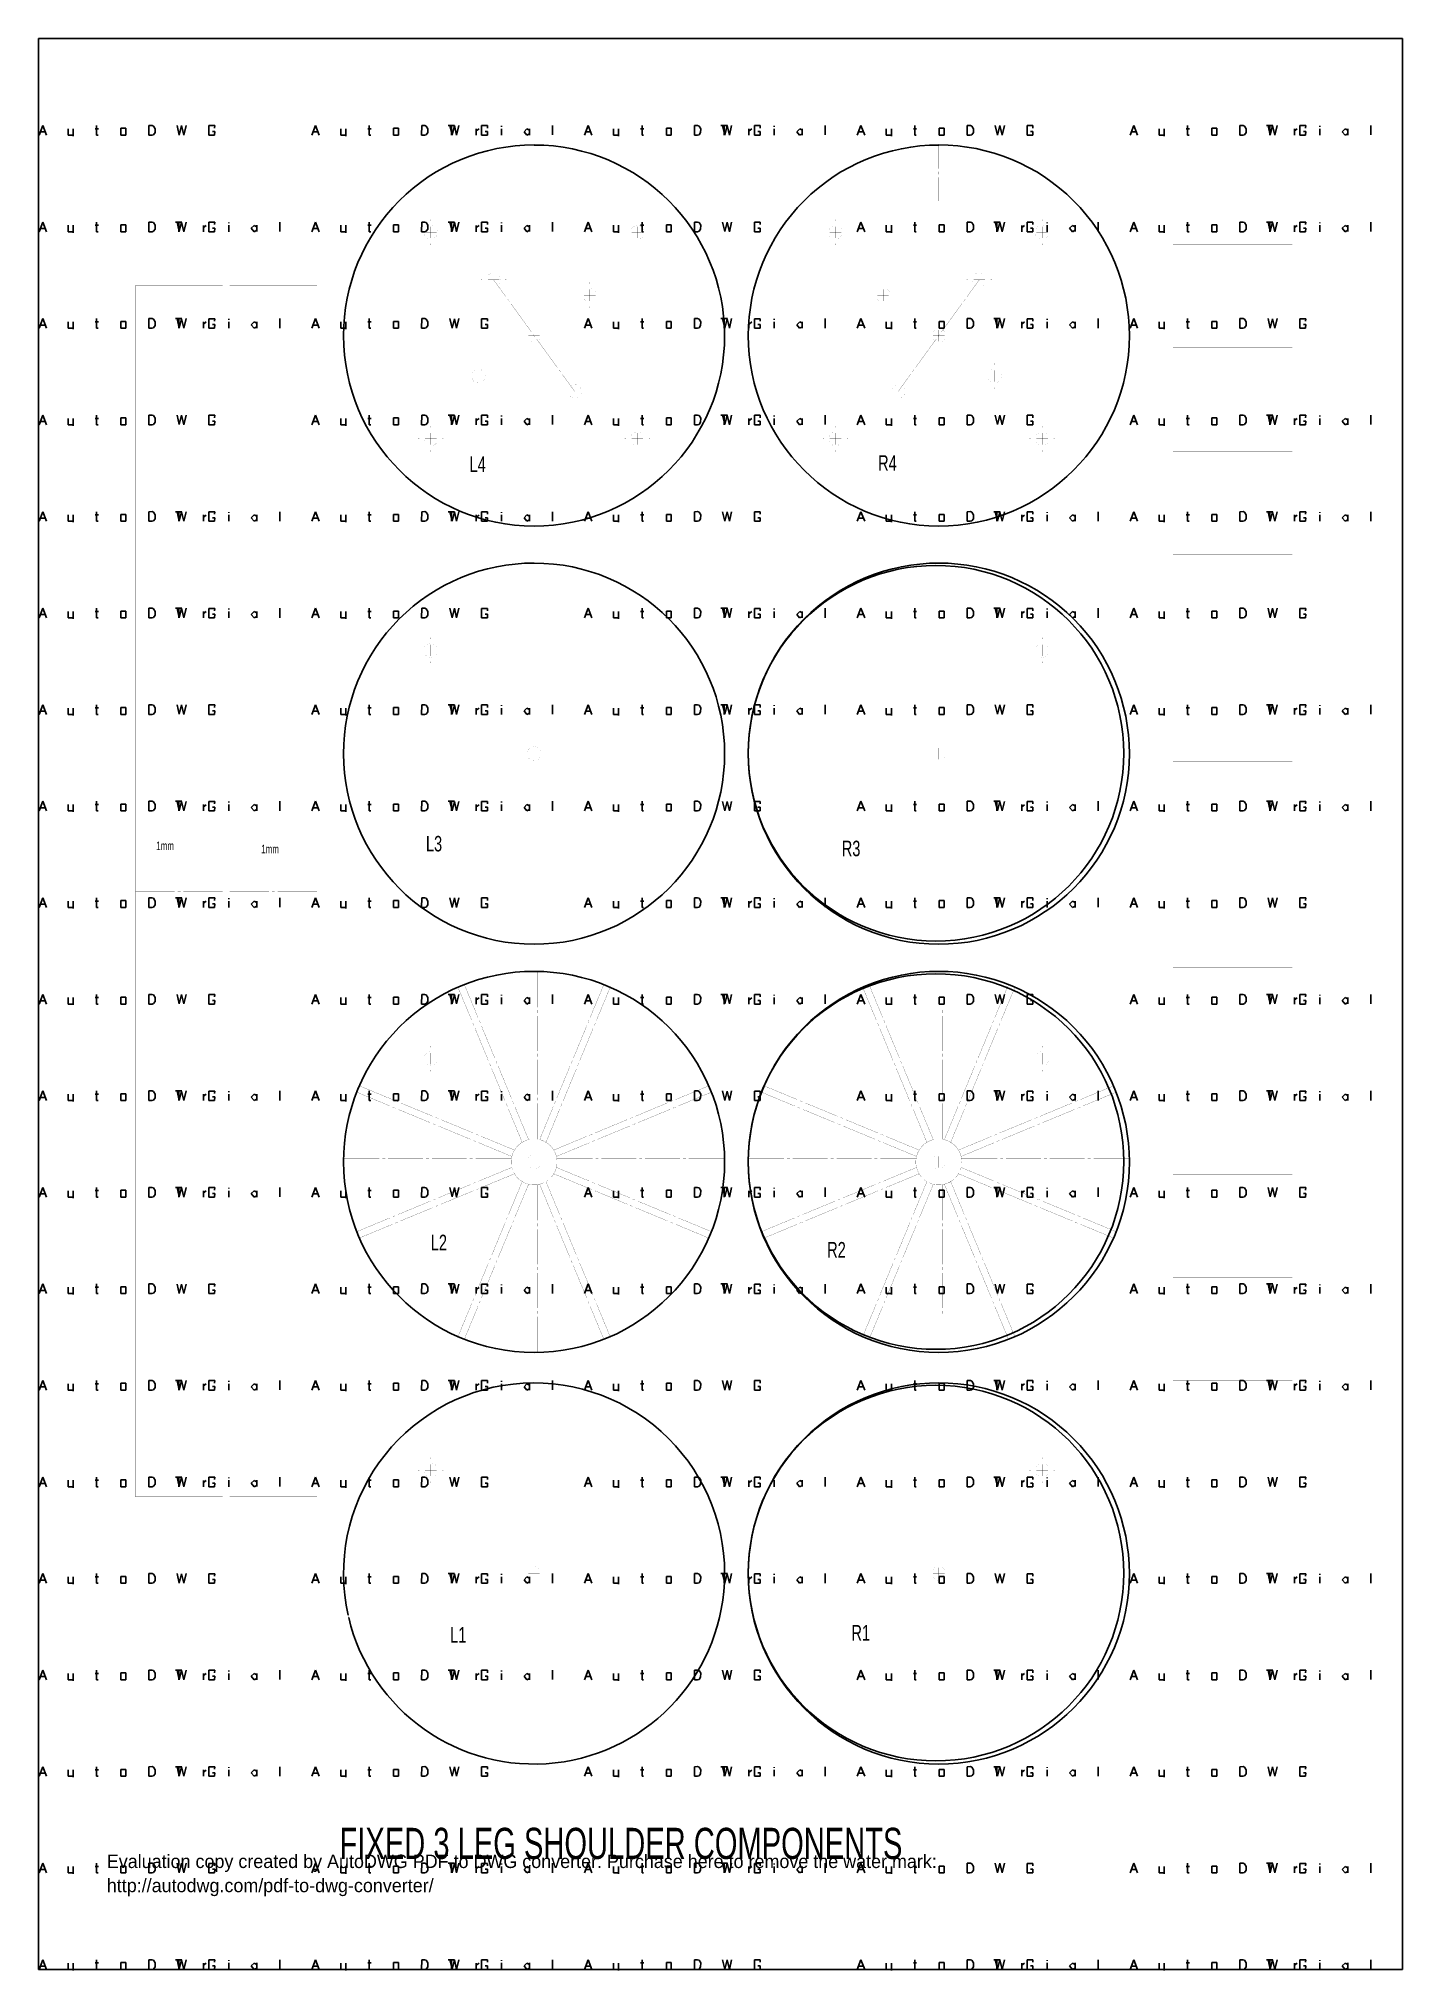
# Model space of a CAD drawing. Extents: x 0 to 595, y -1 to 841.
import ezdxf

# ---------------------------------------------------------------- set-up
doc = ezdxf.new("R2010")
doc.units = 0
doc.header["$MEASUREMENT"] = 0
doc.header["$XCLIPFRAME"] = 2
doc.linetypes.add('atContinuous2', pattern=[0])
for name, color, linetype in [('at_Entity', 7, 'Continuous'), ('at_Rect', 7, 'Continuous'), ('at_Solid', 7, 'Continuous'), ('at_Text', 7, 'Continuous')]:
    doc.layers.add(name, color=color, linetype=linetype)
picture_1 = doc.add_image_def('image1.jpg', size_in_pixel=(1446, 2048))

msp = doc.modelspace()

# ---------------------------------------------------------------- texts
at = {"color": 1}
msp.add_text('Evaluation copy created by AutoDWG PDF to DWG converter. Purchase here to remove the water mark:', height=5.8441, dxfattribs=at).set_placement((29.94, 43.99))
at = {"color": 5}
msp.add_text('http://autodwg.com/pdf-to-dwg-converter/', height=5.8441, dxfattribs=at).set_placement((29.94, 33.47))
at = {"layer": 'at_Text', "color": 7, "width": 0.7}
for s, height, p in [('L4', 6.778, (188.08, 652.48)), ('R4', 6.778, (366.16, 653.01)), ('1mm', 3.728, (51.45, 487.66)), ('1mm', 3.728, (97.22, 486.24)), ('L3', 6.778, (169.06, 487.08)), ('R3', 6.778, (350.32, 484.99)), ('L2', 6.778, (171.18, 313.26)), ('R2', 6.778, (343.94, 310.08)), ('L1', 6.778, (179.63, 142.23)), ('R1', 6.778, (354.53, 143.12)), ('FIXED 3 LEG SHOULDER COMPONENTS', 13.5552, (131.38, 47.96))]:
    msp.add_text(s, height=height, rotation=0.00055, dxfattribs=at).set_placement(p)

# ---------------------------------------------------------------- linework, layer by layer
at = {"color": 28}
for p, q in [((119.31, 799.28), (120.91, 803.48)), ((119.9, 800.68), (121.9, 800.68)), ((120.91, 803.48), (122.51, 799.28)), ((131.93, 802.06), (131.93, 799.28)), ((134.13, 802.06), (134.13, 798.86)), ((143.73, 802.08), (145.15, 802.08)), ((144.34, 803.48), (144.34, 799.28)), ((154.95, 802.26), (157.12, 802.26)), ((154.95, 799.28), (154.95, 802.26)), ((157.12, 802.26), (157.12, 799.28)), ((167.2, 803.48), (167.18, 799.28)), ((168.57, 803.5), (167.2, 803.48)), ((169.2, 803.27), (168.57, 803.5)), ((169.18, 799.45), (169.91, 800.42)), ((169.94, 802.09), (169.2, 803.27)), ((169.91, 800.42), (169.94, 802.09)), ((179.43, 803.46), (180.43, 799.33)), ((180.43, 799.33), (181.43, 803.44)), ((181.43, 803.44), (182.43, 799.28)), ((182.43, 799.28), (183.42, 803.46)), ((195.86, 803.42), (193.33, 803.42)), ((193.33, 803.42), (193.33, 799.28)), ((195.86, 800.85), (194.85, 800.85)), ((195.84, 802.36), (195.86, 803.42)), ((195.84, 799.28), (195.86, 800.85)), ((475.98, 799.28), (477.59, 803.48)), ((476.57, 800.68), (478.58, 800.68)), ((477.59, 803.48), (479.19, 799.28)), ((488.6, 802.06), (488.6, 799.28)), ((490.81, 802.06), (490.81, 798.86)), ((500.4, 802.08), (501.83, 802.08)), ((501.02, 803.48), (501.02, 799.28)), ((511.63, 802.26), (513.8, 802.26)), ((511.63, 799.28), (511.63, 802.26)), ((513.8, 802.26), (513.8, 799.28)), ((523.87, 803.48), (523.86, 799.28)), ((525.25, 803.5), (523.87, 803.48)), ((525.88, 803.27), (525.25, 803.5)), ((525.86, 799.45), (526.59, 800.42)), ((526.61, 802.09), (525.88, 803.27)), ((526.59, 800.42), (526.61, 802.09)), ((536.11, 803.46), (537.11, 799.33)), ((537.11, 799.33), (538.1, 803.44)), ((538.1, 803.44), (539.1, 799.28)), ((539.1, 799.28), (540.1, 803.46)), ((552.54, 803.42), (550, 803.42)), ((550, 803.42), (550, 799.28)), ((552.54, 800.85), (551.53, 800.85)), ((552.51, 802.36), (552.54, 803.42)), ((552.51, 799.28), (552.54, 800.85)), ((131.93, 799.28), (134.13, 799.28)), ((144.34, 799.28), (145, 799.28)), ((157.12, 799.28), (154.95, 799.28)), ((167.18, 799.28), (168.54, 799.28)), ((168.54, 799.28), (169.18, 799.45)), ((193.33, 799.28), (195.84, 799.28)), ((488.6, 799.28), (490.81, 799.28)), ((501.02, 799.28), (501.68, 799.28)), ((513.8, 799.28), (511.63, 799.28)), ((523.86, 799.28), (525.22, 799.28)), ((525.22, 799.28), (525.86, 799.45)), ((550, 799.28), (552.51, 799.28)), ((0.42, 757.2), (2.02, 761.41)), ((1, 758.6), (3.01, 758.6)), ((2.02, 761.41), (3.62, 757.2)), ((13.04, 759.98), (13.04, 757.2)), ((15.24, 759.98), (15.24, 756.78)), ((24.84, 760), (26.26, 760)), ((25.45, 761.41), (25.45, 757.2)), ((36.06, 760.18), (38.23, 760.18)), ((36.06, 757.2), (36.06, 760.18)), ((38.23, 760.18), (38.23, 757.2)), ((48.3, 761.41), (48.29, 757.2)), ((49.68, 761.42), (48.3, 761.41)), ((50.31, 761.19), (49.68, 761.42)), ((50.29, 757.37), (51.02, 758.34)), ((51.04, 760.02), (50.31, 761.19)), ((51.02, 758.34), (51.04, 760.02)), ((60.54, 761.38), (61.54, 757.25)), ((61.54, 757.25), (62.54, 761.36)), ((62.54, 761.36), (63.53, 757.2)), ((63.53, 757.2), (64.53, 761.38)), ((76.97, 761.34), (74.43, 761.34)), ((74.43, 761.34), (74.43, 757.2)), ((76.97, 758.78), (75.96, 758.78)), ((76.95, 760.28), (76.97, 761.34)), ((76.95, 757.2), (76.97, 758.78)), ((357.09, 757.2), (358.69, 761.41)), ((357.68, 758.6), (359.69, 758.6)), ((358.69, 761.41), (360.3, 757.2)), ((369.71, 759.98), (369.71, 757.2)), ((371.92, 759.98), (371.92, 756.78)), ((381.51, 760), (382.93, 760)), ((382.12, 761.41), (382.12, 757.2)), ((392.74, 760.18), (394.91, 760.18)), ((392.74, 757.2), (392.74, 760.18)), ((394.91, 760.18), (394.91, 757.2)), ((404.98, 761.41), (404.96, 757.2)), ((406.36, 761.42), (404.98, 761.41)), ((406.98, 761.19), (406.36, 761.42)), ((406.97, 757.37), (407.69, 758.34)), ((407.72, 760.02), (406.98, 761.19)), ((407.69, 758.34), (407.72, 760.02)), ((417.22, 761.38), (418.21, 757.25)), ((418.21, 757.25), (419.21, 761.36)), ((419.21, 761.36), (420.21, 757.2)), ((420.21, 757.2), (421.21, 761.38)), ((433.65, 761.34), (431.11, 761.34)), ((431.11, 761.34), (431.11, 757.2)), ((433.65, 758.78), (432.64, 758.78)), ((433.62, 760.28), (433.65, 761.34)), ((433.62, 757.2), (433.65, 758.78)), ((13.04, 757.2), (15.24, 757.2)), ((25.45, 757.2), (26.11, 757.2)), ((38.23, 757.2), (36.06, 757.2)), ((48.29, 757.2), (49.65, 757.2)), ((49.65, 757.2), (50.29, 757.37)), ((74.43, 757.2), (76.95, 757.2)), ((369.71, 757.2), (371.92, 757.2)), ((382.12, 757.2), (382.79, 757.2)), ((394.91, 757.2), (392.74, 757.2)), ((404.96, 757.2), (406.33, 757.2)), ((406.33, 757.2), (406.97, 757.37)), ((431.11, 757.2), (433.62, 757.2)), ((238.2, 715.12), (239.8, 719.33)), ((238.79, 716.52), (240.79, 716.52)), ((239.8, 719.33), (241.41, 715.12)), ((250.82, 717.9), (250.82, 715.12)), ((253.02, 717.9), (253.02, 714.7)), ((262.62, 717.92), (264.04, 717.92)), ((263.23, 719.33), (263.23, 715.12)), ((273.85, 718.11), (276.01, 718.11)), ((273.85, 715.12), (273.85, 718.11)), ((276.01, 718.11), (276.01, 715.12)), ((286.09, 719.33), (286.07, 715.12)), ((287.46, 719.34), (286.09, 719.33)), ((288.09, 719.11), (287.46, 719.34)), ((288.08, 715.29), (288.8, 716.26)), ((288.83, 717.94), (288.09, 719.11)), ((288.8, 716.26), (288.83, 717.94)), ((298.33, 719.31), (299.32, 715.17)), ((299.32, 715.17), (300.32, 719.28)), ((300.32, 719.28), (301.32, 715.13)), ((301.32, 715.13), (302.31, 719.31)), ((314.76, 719.27), (312.22, 719.27)), ((312.22, 719.27), (312.22, 715.12)), ((314.76, 716.7), (313.75, 716.7)), ((314.73, 718.2), (314.76, 719.27)), ((314.73, 715.12), (314.76, 716.7)), ((250.82, 715.12), (253.02, 715.12)), ((263.23, 715.12), (263.89, 715.12)), ((276.01, 715.12), (273.85, 715.12)), ((286.07, 715.12), (287.43, 715.12)), ((287.43, 715.12), (288.08, 715.29)), ((312.22, 715.12), (314.73, 715.12)), ((119.31, 673.04), (120.91, 677.25)), ((119.9, 674.44), (121.9, 674.44)), ((120.91, 677.25), (122.51, 673.04)), ((131.93, 675.83), (131.93, 673.04)), ((134.13, 675.83), (134.13, 672.62)), ((143.73, 675.84), (145.15, 675.84)), ((144.34, 677.25), (144.34, 673.04)), ((154.95, 676.03), (157.12, 676.03)), ((154.95, 673.04), (154.95, 676.03)), ((157.12, 676.03), (157.12, 673.04)), ((167.2, 677.25), (167.18, 673.04)), ((168.57, 677.27), (167.2, 677.25)), ((169.2, 677.04), (168.57, 677.27)), ((169.18, 673.21), (169.91, 674.19)), ((169.94, 675.86), (169.2, 677.04)), ((169.91, 674.19), (169.94, 675.86)), ((179.43, 677.23), (180.43, 673.1)), ((180.43, 673.1), (181.43, 677.21)), ((181.43, 677.21), (182.43, 673.05)), ((182.43, 673.05), (183.42, 677.23)), ((195.86, 677.19), (193.33, 677.19)), ((193.33, 677.19), (193.33, 673.04)), ((195.86, 674.62), (194.85, 674.62)), ((195.84, 676.12), (195.86, 677.19)), ((195.84, 673.04), (195.86, 674.62)), ((475.98, 673.04), (477.59, 677.25)), ((476.57, 674.44), (478.58, 674.44)), ((477.59, 677.25), (479.19, 673.04)), ((488.6, 675.83), (488.6, 673.04)), ((490.81, 675.83), (490.81, 672.62)), ((500.4, 675.84), (501.83, 675.84)), ((501.02, 677.25), (501.02, 673.04)), ((511.63, 676.03), (513.8, 676.03)), ((511.63, 673.04), (511.63, 676.03)), ((513.8, 676.03), (513.8, 673.04)), ((523.87, 677.25), (523.86, 673.04)), ((525.25, 677.27), (523.87, 677.25)), ((525.88, 677.04), (525.25, 677.27)), ((525.86, 673.21), (526.59, 674.19)), ((526.61, 675.86), (525.88, 677.04)), ((526.59, 674.19), (526.61, 675.86)), ((536.11, 677.23), (537.11, 673.1)), ((537.11, 673.1), (538.1, 677.21)), ((538.1, 677.21), (539.1, 673.05)), ((539.1, 673.05), (540.1, 677.23)), ((552.54, 677.19), (550, 677.19)), ((550, 677.19), (550, 673.04)), ((552.54, 674.62), (551.53, 674.62)), ((552.51, 676.12), (552.54, 677.19)), ((552.51, 673.04), (552.54, 674.62)), ((131.93, 673.04), (134.13, 673.04)), ((144.34, 673.04), (145, 673.04)), ((157.12, 673.04), (154.95, 673.04)), ((167.18, 673.04), (168.54, 673.04)), ((168.54, 673.04), (169.18, 673.21)), ((193.33, 673.04), (195.84, 673.04)), ((488.6, 673.04), (490.81, 673.04)), ((501.02, 673.04), (501.68, 673.04)), ((513.8, 673.04), (511.63, 673.04)), ((523.86, 673.04), (525.22, 673.04)), ((525.22, 673.04), (525.86, 673.21)), ((550, 673.04), (552.51, 673.04)), ((0.42, 630.97), (2.02, 635.17)), ((1, 632.37), (3.01, 632.37)), ((2.02, 635.17), (3.62, 630.97)), ((13.04, 633.75), (13.04, 630.97)), ((15.24, 633.75), (15.24, 630.55)), ((24.84, 633.77), (26.26, 633.77)), ((25.45, 635.17), (25.45, 630.97)), ((36.06, 633.95), (38.23, 633.95)), ((36.06, 630.97), (36.06, 633.95)), ((38.23, 633.95), (38.23, 630.97)), ((48.3, 635.17), (48.29, 630.97)), ((49.68, 635.19), (48.3, 635.17)), ((50.31, 634.96), (49.68, 635.19)), ((50.29, 631.14), (51.02, 632.11)), ((51.04, 633.79), (50.31, 634.96)), ((51.02, 632.11), (51.04, 633.79)), ((60.54, 635.15), (61.54, 631.02)), ((61.54, 631.02), (62.54, 635.13)), ((62.54, 635.13), (63.53, 630.97)), ((63.53, 630.97), (64.53, 635.15)), ((76.97, 635.11), (74.43, 635.11)), ((74.43, 635.11), (74.43, 630.97)), ((76.97, 632.54), (75.96, 632.54)), ((76.95, 634.05), (76.97, 635.11)), ((76.95, 630.97), (76.97, 632.54)), ((357.09, 630.97), (358.69, 635.17)), ((357.68, 632.37), (359.69, 632.37)), ((358.69, 635.17), (360.3, 630.97)), ((369.71, 633.75), (369.71, 630.97)), ((371.92, 633.75), (371.92, 630.55)), ((381.51, 633.77), (382.93, 633.77)), ((382.12, 635.17), (382.12, 630.97)), ((392.74, 633.95), (394.91, 633.95)), ((392.74, 630.97), (392.74, 633.95)), ((394.91, 633.95), (394.91, 630.97)), ((404.98, 635.17), (404.96, 630.97)), ((406.36, 635.19), (404.98, 635.17)), ((406.98, 634.96), (406.36, 635.19)), ((406.97, 631.14), (407.69, 632.11)), ((407.72, 633.79), (406.98, 634.96)), ((407.69, 632.11), (407.72, 633.79)), ((417.22, 635.15), (418.21, 631.02)), ((418.21, 631.02), (419.21, 635.13)), ((419.21, 635.13), (420.21, 630.97)), ((420.21, 630.97), (421.21, 635.15)), ((433.65, 635.11), (431.11, 635.11)), ((431.11, 635.11), (431.11, 630.97)), ((433.65, 632.54), (432.64, 632.54)), ((433.62, 634.05), (433.65, 635.11)), ((433.62, 630.97), (433.65, 632.54)), ((13.04, 630.97), (15.24, 630.97)), ((25.45, 630.97), (26.11, 630.97)), ((38.23, 630.97), (36.06, 630.97)), ((48.29, 630.97), (49.65, 630.97)), ((49.65, 630.97), (50.29, 631.14)), ((74.43, 630.97), (76.95, 630.97)), ((369.71, 630.97), (371.92, 630.97)), ((382.12, 630.97), (382.79, 630.97)), ((394.91, 630.97), (392.74, 630.97)), ((404.96, 630.97), (406.33, 630.97)), ((406.33, 630.97), (406.97, 631.14)), ((431.11, 630.97), (433.62, 630.97)), ((238.2, 588.89), (239.8, 593.1)), ((238.79, 590.29), (240.79, 590.29)), ((239.8, 593.1), (241.41, 588.89)), ((250.82, 591.67), (250.82, 588.89)), ((253.02, 591.67), (253.02, 588.47)), ((262.62, 591.69), (264.04, 591.69)), ((263.23, 593.1), (263.23, 588.89)), ((273.85, 591.88), (276.01, 591.88)), ((273.85, 588.89), (273.85, 591.88)), ((276.01, 591.88), (276.01, 588.89)), ((286.09, 593.1), (286.07, 588.89)), ((287.46, 593.11), (286.09, 593.1)), ((288.09, 592.88), (287.46, 593.11)), ((288.08, 589.06), (288.8, 590.03)), ((288.83, 591.71), (288.09, 592.88)), ((288.8, 590.03), (288.83, 591.71)), ((298.33, 593.08), (299.32, 588.94)), ((299.32, 588.94), (300.32, 593.05)), ((300.32, 593.05), (301.32, 588.9)), ((301.32, 588.9), (302.31, 593.08)), ((314.76, 593.03), (312.22, 593.03)), ((312.22, 593.03), (312.22, 588.89)), ((314.76, 590.47), (313.75, 590.47)), ((314.73, 591.97), (314.76, 593.03)), ((314.73, 588.89), (314.76, 590.47)), ((250.82, 588.89), (253.02, 588.89)), ((263.23, 588.89), (263.89, 588.89)), ((276.01, 588.89), (273.85, 588.89)), ((286.07, 588.89), (287.43, 588.89)), ((287.43, 588.89), (288.08, 589.06)), ((312.22, 588.89), (314.73, 588.89)), ((119.31, 546.81), (120.91, 551.02)), ((119.9, 548.21), (121.9, 548.21)), ((120.91, 551.02), (122.51, 546.81)), ((131.93, 549.59), (131.93, 546.81)), ((134.13, 549.59), (134.13, 546.39)), ((143.73, 549.61), (145.15, 549.61)), ((144.34, 551.02), (144.34, 546.81)), ((154.95, 549.8), (157.12, 549.8)), ((154.95, 546.81), (154.95, 549.8)), ((157.12, 549.8), (157.12, 546.81)), ((167.2, 551.02), (167.18, 546.81)), ((168.57, 551.03), (167.2, 551.02)), ((169.2, 550.81), (168.57, 551.03)), ((169.18, 546.98), (169.91, 547.96)), ((169.94, 549.63), (169.2, 550.81)), ((169.91, 547.96), (169.94, 549.63)), ((179.43, 551), (180.43, 546.87)), ((180.43, 546.87), (181.43, 550.97)), ((181.43, 550.97), (182.43, 546.82)), ((182.43, 546.82), (183.42, 551)), ((195.86, 550.96), (193.33, 550.96)), ((193.33, 550.96), (193.33, 546.81)), ((195.86, 548.39), (194.85, 548.39)), ((195.84, 549.89), (195.86, 550.96)), ((195.84, 546.81), (195.86, 548.39)), ((475.98, 546.81), (477.59, 551.02)), ((476.57, 548.21), (478.58, 548.21)), ((477.59, 551.02), (479.19, 546.81)), ((488.6, 549.59), (488.6, 546.81)), ((490.81, 549.59), (490.81, 546.39)), ((500.4, 549.61), (501.83, 549.61)), ((501.02, 551.02), (501.02, 546.81)), ((511.63, 549.8), (513.8, 549.8)), ((511.63, 546.81), (511.63, 549.8)), ((513.8, 549.8), (513.8, 546.81)), ((523.87, 551.02), (523.86, 546.81)), ((525.25, 551.03), (523.87, 551.02)), ((525.88, 550.81), (525.25, 551.03)), ((525.86, 546.98), (526.59, 547.96)), ((526.61, 549.63), (525.88, 550.81)), ((526.59, 547.96), (526.61, 549.63)), ((536.11, 551), (537.11, 546.87)), ((537.11, 546.87), (538.1, 550.97)), ((538.1, 550.97), (539.1, 546.82)), ((539.1, 546.82), (540.1, 551)), ((552.54, 550.96), (550, 550.96)), ((550, 550.96), (550, 546.81)), ((552.54, 548.39), (551.53, 548.39)), ((552.51, 549.89), (552.54, 550.96)), ((552.51, 546.81), (552.54, 548.39)), ((131.93, 546.81), (134.13, 546.81)), ((144.34, 546.81), (145, 546.81)), ((157.12, 546.81), (154.95, 546.81)), ((167.18, 546.81), (168.54, 546.81)), ((168.54, 546.81), (169.18, 546.98)), ((193.33, 546.81), (195.84, 546.81)), ((488.6, 546.81), (490.81, 546.81)), ((501.02, 546.81), (501.68, 546.81)), ((513.8, 546.81), (511.63, 546.81)), ((523.86, 546.81), (525.22, 546.81)), ((525.22, 546.81), (525.86, 546.98)), ((550, 546.81), (552.51, 546.81)), ((0.42, 504.74), (2.02, 508.94)), ((1, 506.14), (3.01, 506.14)), ((2.02, 508.94), (3.62, 504.74)), ((13.04, 507.52), (13.04, 504.74)), ((15.24, 507.52), (15.24, 504.31)), ((24.84, 507.53), (26.26, 507.53)), ((25.45, 508.94), (25.45, 504.74)), ((36.06, 507.72), (38.23, 507.72)), ((36.06, 504.74), (36.06, 507.72)), ((38.23, 507.72), (38.23, 504.74)), ((48.3, 508.94), (48.29, 504.74)), ((49.68, 508.96), (48.3, 508.94)), ((50.31, 508.73), (49.68, 508.96)), ((50.29, 504.9), (51.02, 505.88)), ((51.04, 507.55), (50.31, 508.73)), ((51.02, 505.88), (51.04, 507.55)), ((60.54, 508.92), (61.54, 504.79)), ((61.54, 504.79), (62.54, 508.9)), ((62.54, 508.9), (63.53, 504.74)), ((63.53, 504.74), (64.53, 508.92)), ((76.97, 508.88), (74.43, 508.88)), ((74.43, 508.88), (74.43, 504.74)), ((76.97, 506.31), (75.96, 506.31)), ((76.95, 507.81), (76.97, 508.88)), ((76.95, 504.74), (76.97, 506.31)), ((357.09, 504.74), (358.69, 508.94)), ((357.68, 506.14), (359.69, 506.14)), ((358.69, 508.94), (360.3, 504.74)), ((369.71, 507.52), (369.71, 504.74)), ((371.92, 507.52), (371.92, 504.31)), ((381.51, 507.53), (382.93, 507.53)), ((382.12, 508.94), (382.12, 504.74)), ((392.74, 507.72), (394.91, 507.72)), ((392.74, 504.74), (392.74, 507.72)), ((394.91, 507.72), (394.91, 504.74)), ((404.98, 508.94), (404.96, 504.74)), ((406.36, 508.96), (404.98, 508.94)), ((406.98, 508.73), (406.36, 508.96)), ((406.97, 504.9), (407.69, 505.88)), ((407.72, 507.55), (406.98, 508.73)), ((407.69, 505.88), (407.72, 507.55)), ((417.22, 508.92), (418.21, 504.79)), ((418.21, 504.79), (419.21, 508.9)), ((419.21, 508.9), (420.21, 504.74)), ((420.21, 504.74), (421.21, 508.92)), ((433.65, 508.88), (431.11, 508.88)), ((431.11, 508.88), (431.11, 504.74)), ((433.65, 506.31), (432.64, 506.31)), ((433.62, 507.81), (433.65, 508.88)), ((433.62, 504.74), (433.65, 506.31)), ((13.04, 504.74), (15.24, 504.74)), ((25.45, 504.74), (26.11, 504.74)), ((38.23, 504.74), (36.06, 504.74)), ((48.29, 504.74), (49.65, 504.74)), ((49.65, 504.74), (50.29, 504.9)), ((74.43, 504.74), (76.95, 504.74)), ((369.71, 504.74), (371.92, 504.74)), ((382.12, 504.74), (382.79, 504.74)), ((394.91, 504.74), (392.74, 504.74)), ((404.96, 504.74), (406.33, 504.74)), ((406.33, 504.74), (406.97, 504.9)), ((431.11, 504.74), (433.62, 504.74)), ((238.2, 462.66), (239.8, 466.87)), ((238.79, 464.06), (240.79, 464.06)), ((239.8, 466.87), (241.41, 462.66)), ((250.82, 465.44), (250.82, 462.66)), ((253.02, 465.44), (253.02, 462.24)), ((262.62, 465.46), (264.04, 465.46)), ((263.23, 466.86), (263.23, 462.66)), ((273.85, 465.64), (276.01, 465.64)), ((273.85, 462.66), (273.85, 465.64)), ((276.01, 465.64), (276.01, 462.66)), ((286.09, 466.86), (286.07, 462.66)), ((287.46, 466.88), (286.09, 466.86)), ((288.09, 466.65), (287.46, 466.88)), ((288.08, 462.83), (288.8, 463.8)), ((288.83, 465.48), (288.09, 466.65)), ((288.8, 463.8), (288.83, 465.48)), ((298.33, 466.84), (299.32, 462.71)), ((299.32, 462.71), (300.32, 466.82)), ((300.32, 466.82), (301.32, 462.66)), ((301.32, 462.66), (302.31, 466.84)), ((314.76, 466.8), (312.22, 466.8)), ((312.22, 466.8), (312.22, 462.66)), ((314.76, 464.24), (313.75, 464.24)), ((314.73, 465.74), (314.76, 466.8)), ((314.73, 462.66), (314.76, 464.24)), ((250.82, 462.66), (253.02, 462.66)), ((263.23, 462.66), (263.89, 462.66)), ((276.01, 462.66), (273.85, 462.66)), ((286.07, 462.66), (287.43, 462.66)), ((287.43, 462.66), (288.08, 462.83)), ((312.22, 462.66), (314.73, 462.66)), ((119.31, 420.58), (120.91, 424.79)), ((119.9, 421.98), (121.9, 421.98)), ((120.91, 424.79), (122.51, 420.58)), ((131.93, 423.36), (131.93, 420.58)), ((134.13, 423.36), (134.13, 420.16)), ((143.73, 423.38), (145.15, 423.38)), ((144.34, 424.79), (144.34, 420.58)), ((154.95, 423.57), (157.12, 423.57)), ((154.95, 420.58), (154.95, 423.57)), ((157.12, 423.57), (157.12, 420.58)), ((167.2, 424.79), (167.18, 420.58)), ((168.57, 424.8), (167.2, 424.79)), ((169.2, 424.57), (168.57, 424.8)), ((169.18, 420.75), (169.91, 421.72)), ((169.94, 423.4), (169.2, 424.57)), ((169.91, 421.72), (169.94, 423.4)), ((179.43, 424.77), (180.43, 420.63)), ((180.43, 420.63), (181.43, 424.74)), ((181.43, 424.74), (182.43, 420.59)), ((182.43, 420.59), (183.42, 424.77)), ((195.86, 424.73), (193.33, 424.73)), ((193.33, 424.73), (193.33, 420.58)), ((195.86, 422.16), (194.85, 422.16)), ((195.84, 423.66), (195.86, 424.73)), ((195.84, 420.58), (195.86, 422.16)), ((475.98, 420.58), (477.59, 424.79)), ((476.57, 421.98), (478.58, 421.98)), ((477.59, 424.79), (479.19, 420.58)), ((488.6, 423.36), (488.6, 420.58)), ((490.81, 423.36), (490.81, 420.16)), ((500.4, 423.38), (501.83, 423.38)), ((501.02, 424.79), (501.02, 420.58)), ((511.63, 423.57), (513.8, 423.57)), ((511.63, 420.58), (511.63, 423.57)), ((513.8, 423.57), (513.8, 420.58)), ((523.87, 424.79), (523.86, 420.58)), ((525.25, 424.8), (523.87, 424.79)), ((525.88, 424.57), (525.25, 424.8)), ((525.86, 420.75), (526.59, 421.72)), ((526.61, 423.4), (525.88, 424.57)), ((526.59, 421.72), (526.61, 423.4)), ((536.11, 424.77), (537.11, 420.63)), ((537.11, 420.63), (538.1, 424.74)), ((538.1, 424.74), (539.1, 420.59)), ((539.1, 420.59), (540.1, 424.77)), ((552.54, 424.73), (550, 424.73)), ((550, 424.73), (550, 420.58)), ((552.54, 422.16), (551.53, 422.16)), ((552.51, 423.66), (552.54, 424.73)), ((552.51, 420.58), (552.54, 422.16)), ((131.93, 420.58), (134.13, 420.58)), ((144.34, 420.58), (145, 420.58)), ((157.12, 420.58), (154.95, 420.58)), ((167.18, 420.58), (168.54, 420.58)), ((168.54, 420.58), (169.18, 420.75)), ((193.33, 420.58), (195.84, 420.58)), ((488.6, 420.58), (490.81, 420.58)), ((501.02, 420.58), (501.68, 420.58)), ((513.8, 420.58), (511.63, 420.58)), ((523.86, 420.58), (525.22, 420.58)), ((525.22, 420.58), (525.86, 420.75)), ((550, 420.58), (552.51, 420.58)), ((0.42, 378.5), (2.02, 382.71)), ((1, 379.9), (3.01, 379.9)), ((2.02, 382.71), (3.62, 378.5)), ((13.04, 381.28), (13.04, 378.5)), ((15.24, 381.28), (15.24, 378.08)), ((24.84, 381.3), (26.26, 381.3)), ((25.45, 382.71), (25.45, 378.5)), ((36.06, 381.49), (38.23, 381.49)), ((36.06, 378.5), (36.06, 381.49)), ((38.23, 381.49), (38.23, 378.5)), ((48.3, 382.71), (48.29, 378.5)), ((49.68, 382.73), (48.3, 382.71)), ((50.31, 382.5), (49.68, 382.73)), ((50.29, 378.67), (51.02, 379.65)), ((51.04, 381.32), (50.31, 382.5)), ((51.02, 379.65), (51.04, 381.32)), ((60.54, 382.69), (61.54, 378.56)), ((61.54, 378.56), (62.54, 382.66)), ((62.54, 382.66), (63.53, 378.51)), ((63.53, 378.51), (64.53, 382.69)), ((76.97, 382.65), (74.43, 382.65)), ((74.43, 382.65), (74.43, 378.5)), ((76.97, 380.08), (75.96, 380.08)), ((76.95, 381.58), (76.97, 382.65)), ((76.95, 378.5), (76.97, 380.08)), ((357.09, 378.5), (358.69, 382.71)), ((357.68, 379.9), (359.69, 379.9)), ((358.69, 382.71), (360.3, 378.5)), ((369.71, 381.28), (369.71, 378.5)), ((371.92, 381.28), (371.92, 378.08)), ((381.51, 381.3), (382.93, 381.3)), ((382.12, 382.71), (382.12, 378.5)), ((392.74, 381.49), (394.91, 381.49)), ((392.74, 378.5), (392.74, 381.49)), ((394.91, 381.49), (394.91, 378.5)), ((404.98, 382.71), (404.96, 378.5)), ((406.36, 382.73), (404.98, 382.71)), ((406.98, 382.5), (406.36, 382.73)), ((406.97, 378.67), (407.69, 379.65)), ((407.72, 381.32), (406.98, 382.5)), ((407.69, 379.65), (407.72, 381.32)), ((417.22, 382.69), (418.21, 378.56)), ((418.21, 378.56), (419.21, 382.66)), ((419.21, 382.66), (420.21, 378.51)), ((420.21, 378.51), (421.21, 382.69)), ((433.65, 382.65), (431.11, 382.65)), ((431.11, 382.65), (431.11, 378.5)), ((433.65, 380.08), (432.64, 380.08)), ((433.62, 381.58), (433.65, 382.65)), ((433.62, 378.5), (433.65, 380.08)), ((13.04, 378.5), (15.24, 378.5)), ((25.45, 378.5), (26.11, 378.5)), ((38.23, 378.5), (36.06, 378.5)), ((48.29, 378.5), (49.65, 378.5)), ((49.65, 378.5), (50.29, 378.67)), ((74.43, 378.5), (76.95, 378.5)), ((369.71, 378.5), (371.92, 378.5)), ((382.12, 378.5), (382.79, 378.5)), ((394.91, 378.5), (392.74, 378.5)), ((404.96, 378.5), (406.33, 378.5)), ((406.33, 378.5), (406.97, 378.67)), ((431.11, 378.5), (433.62, 378.5)), ((238.2, 336.43), (239.8, 340.63)), ((238.79, 337.83), (240.79, 337.83)), ((239.8, 340.63), (241.41, 336.43)), ((250.82, 339.21), (250.82, 336.43)), ((253.02, 339.21), (253.02, 336.01)), ((262.62, 339.23), (264.04, 339.23)), ((263.23, 340.63), (263.23, 336.43)), ((273.85, 339.41), (276.01, 339.41)), ((273.85, 336.43), (273.85, 339.41)), ((276.01, 339.41), (276.01, 336.43)), ((286.09, 340.63), (286.07, 336.43)), ((287.46, 340.65), (286.09, 340.63)), ((288.09, 340.42), (287.46, 340.65)), ((288.08, 336.6), (288.8, 337.57)), ((288.83, 339.24), (288.09, 340.42)), ((288.8, 337.57), (288.83, 339.24)), ((298.33, 340.61), (299.32, 336.48)), ((299.32, 336.48), (300.32, 340.59)), ((300.32, 340.59), (301.32, 336.43)), ((301.32, 336.43), (302.31, 340.61)), ((314.76, 340.57), (312.22, 340.57)), ((312.22, 340.57), (312.22, 336.43)), ((314.76, 338), (313.75, 338)), ((314.73, 339.51), (314.76, 340.57)), ((314.73, 336.43), (314.76, 338)), ((250.82, 336.43), (253.02, 336.43)), ((263.23, 336.43), (263.89, 336.43)), ((276.01, 336.43), (273.85, 336.43)), ((286.07, 336.43), (287.43, 336.43)), ((287.43, 336.43), (288.08, 336.6)), ((312.22, 336.43), (314.73, 336.43)), ((119.31, 294.35), (120.91, 298.56)), ((119.9, 295.75), (121.9, 295.75)), ((120.91, 298.56), (122.51, 294.35)), ((131.93, 297.13), (131.93, 294.35)), ((134.13, 297.13), (134.13, 293.93)), ((143.73, 297.15), (145.15, 297.15)), ((144.34, 298.56), (144.34, 294.35)), ((154.95, 297.33), (157.12, 297.33)), ((154.95, 294.35), (154.95, 297.33)), ((157.12, 297.33), (157.12, 294.35)), ((167.2, 298.56), (167.18, 294.35)), ((168.57, 298.57), (167.2, 298.56)), ((169.2, 298.34), (168.57, 298.57)), ((169.18, 294.52), (169.91, 295.49)), ((169.94, 297.17), (169.2, 298.34)), ((169.91, 295.49), (169.94, 297.17)), ((179.43, 298.53), (180.43, 294.4)), ((180.43, 294.4), (181.43, 298.51)), ((181.43, 298.51), (182.43, 294.35)), ((182.43, 294.35), (183.42, 298.53)), ((195.86, 298.49), (193.33, 298.49)), ((193.33, 298.49), (193.33, 294.35)), ((195.86, 295.93), (194.85, 295.93)), ((195.84, 297.43), (195.86, 298.49)), ((195.84, 294.35), (195.86, 295.93)), ((475.98, 294.35), (477.59, 298.56)), ((476.57, 295.75), (478.58, 295.75)), ((477.59, 298.56), (479.19, 294.35)), ((488.6, 297.13), (488.6, 294.35)), ((490.81, 297.13), (490.81, 293.93)), ((500.4, 297.15), (501.83, 297.15)), ((501.02, 298.56), (501.02, 294.35)), ((511.63, 297.33), (513.8, 297.33)), ((511.63, 294.35), (511.63, 297.33)), ((513.8, 297.33), (513.8, 294.35)), ((523.87, 298.56), (523.86, 294.35)), ((525.25, 298.57), (523.87, 298.56)), ((525.88, 298.34), (525.25, 298.57)), ((525.86, 294.52), (526.59, 295.49)), ((526.61, 297.17), (525.88, 298.34)), ((526.59, 295.49), (526.61, 297.17)), ((536.11, 298.53), (537.11, 294.4)), ((537.11, 294.4), (538.1, 298.51)), ((538.1, 298.51), (539.1, 294.35)), ((539.1, 294.35), (540.1, 298.53)), ((552.54, 298.49), (550, 298.49)), ((550, 298.49), (550, 294.35)), ((552.54, 295.93), (551.53, 295.93)), ((552.51, 297.43), (552.54, 298.49)), ((552.51, 294.35), (552.54, 295.93)), ((131.93, 294.35), (134.13, 294.35)), ((144.34, 294.35), (145, 294.35)), ((157.12, 294.35), (154.95, 294.35)), ((167.18, 294.35), (168.54, 294.35)), ((168.54, 294.35), (169.18, 294.52)), ((193.33, 294.35), (195.84, 294.35)), ((488.6, 294.35), (490.81, 294.35)), ((501.02, 294.35), (501.68, 294.35)), ((513.8, 294.35), (511.63, 294.35)), ((523.86, 294.35), (525.22, 294.35)), ((525.22, 294.35), (525.86, 294.52)), ((550, 294.35), (552.51, 294.35)), ((0.42, 252.27), (2.02, 256.48)), ((1, 253.67), (3.01, 253.67)), ((2.02, 256.48), (3.62, 252.27)), ((13.04, 255.05), (13.04, 252.27)), ((15.24, 255.05), (15.24, 251.85)), ((24.84, 255.07), (26.26, 255.07)), ((25.45, 256.48), (25.45, 252.27)), ((36.06, 255.26), (38.23, 255.26)), ((36.06, 252.27), (36.06, 255.26)), ((38.23, 255.26), (38.23, 252.27)), ((48.3, 256.48), (48.29, 252.27)), ((49.68, 256.49), (48.3, 256.48)), ((50.31, 256.26), (49.68, 256.49)), ((50.29, 252.44), (51.02, 253.41)), ((51.04, 255.09), (50.31, 256.26)), ((51.02, 253.41), (51.04, 255.09)), ((60.54, 256.46), (61.54, 252.33)), ((61.54, 252.33), (62.54, 256.43)), ((62.54, 256.43), (63.53, 252.28)), ((63.53, 252.28), (64.53, 256.46)), ((76.97, 256.42), (74.43, 256.42)), ((74.43, 256.42), (74.43, 252.27)), ((76.97, 253.85), (75.96, 253.85)), ((76.95, 255.35), (76.97, 256.42)), ((76.95, 252.27), (76.97, 253.85)), ((357.09, 252.27), (358.69, 256.48)), ((357.68, 253.67), (359.69, 253.67)), ((358.69, 256.48), (360.3, 252.27)), ((369.71, 255.05), (369.71, 252.27)), ((371.92, 255.05), (371.92, 251.85)), ((381.51, 255.07), (382.93, 255.07)), ((382.12, 256.48), (382.12, 252.27)), ((392.74, 255.26), (394.91, 255.26)), ((392.74, 252.27), (392.74, 255.26)), ((394.91, 255.26), (394.91, 252.27)), ((404.98, 256.48), (404.96, 252.27)), ((406.36, 256.49), (404.98, 256.48)), ((406.98, 256.26), (406.36, 256.49)), ((406.97, 252.44), (407.69, 253.41)), ((407.72, 255.09), (406.98, 256.26)), ((407.69, 253.41), (407.72, 255.09)), ((417.22, 256.46), (418.21, 252.33)), ((418.21, 252.33), (419.21, 256.43)), ((419.21, 256.43), (420.21, 252.28)), ((420.21, 252.28), (421.21, 256.46)), ((433.65, 256.42), (431.11, 256.42)), ((431.11, 256.42), (431.11, 252.27)), ((433.65, 253.85), (432.64, 253.85)), ((433.62, 255.35), (433.65, 256.42)), ((433.62, 252.27), (433.65, 253.85)), ((13.04, 252.27), (15.24, 252.27)), ((25.45, 252.27), (26.11, 252.27)), ((38.23, 252.27), (36.06, 252.27)), ((48.29, 252.27), (49.65, 252.27)), ((49.65, 252.27), (50.29, 252.44)), ((74.43, 252.27), (76.95, 252.27)), ((369.71, 252.27), (371.92, 252.27)), ((382.12, 252.27), (382.79, 252.27)), ((394.91, 252.27), (392.74, 252.27)), ((404.96, 252.27), (406.33, 252.27)), ((406.33, 252.27), (406.97, 252.44)), ((431.11, 252.27), (433.62, 252.27)), ((238.2, 210.19), (239.8, 214.4)), ((238.79, 211.59), (240.79, 211.59)), ((239.8, 214.4), (241.41, 210.19)), ((250.82, 212.98), (250.82, 210.19)), ((253.02, 212.98), (253.02, 209.77)), ((262.62, 212.99), (264.04, 212.99)), ((263.23, 214.4), (263.23, 210.19)), ((273.85, 213.18), (276.01, 213.18)), ((273.85, 210.19), (273.85, 213.18)), ((276.01, 213.18), (276.01, 210.19)), ((286.09, 214.4), (286.07, 210.19)), ((287.46, 214.42), (286.09, 214.4)), ((288.09, 214.19), (287.46, 214.42)), ((288.08, 210.36), (288.8, 211.34)), ((288.83, 213.01), (288.09, 214.19)), ((288.8, 211.34), (288.83, 213.01)), ((298.33, 214.38), (299.32, 210.25)), ((299.32, 210.25), (300.32, 214.36)), ((300.32, 214.36), (301.32, 210.2)), ((301.32, 210.2), (302.31, 214.38)), ((314.76, 214.34), (312.22, 214.34)), ((312.22, 214.34), (312.22, 210.19)), ((314.76, 211.77), (313.75, 211.77)), ((314.73, 213.27), (314.76, 214.34)), ((314.73, 210.19), (314.76, 211.77)), ((250.82, 210.19), (253.02, 210.19)), ((263.23, 210.19), (263.89, 210.19)), ((276.01, 210.19), (273.85, 210.19)), ((286.07, 210.19), (287.43, 210.19)), ((287.43, 210.19), (288.08, 210.36)), ((312.22, 210.19), (314.73, 210.19)), ((119.31, 168.12), (120.91, 172.32)), ((119.9, 169.52), (121.9, 169.52)), ((120.91, 172.32), (122.51, 168.12)), ((131.93, 170.9), (131.93, 168.12)), ((134.13, 170.9), (134.13, 167.7)), ((143.73, 170.92), (145.15, 170.92)), ((144.34, 172.32), (144.34, 168.12)), ((154.95, 171.1), (157.12, 171.1)), ((154.95, 168.12), (154.95, 171.1)), ((157.12, 171.1), (157.12, 168.12)), ((167.2, 172.32), (167.18, 168.12)), ((168.57, 172.34), (167.2, 172.32)), ((169.2, 172.11), (168.57, 172.34)), ((169.18, 168.29), (169.91, 169.26)), ((169.94, 170.94), (169.2, 172.11)), ((169.91, 169.26), (169.94, 170.94)), ((179.43, 172.3), (180.43, 168.17)), ((180.43, 168.17), (181.43, 172.28)), ((181.43, 172.28), (182.43, 168.12)), ((182.43, 168.12), (183.42, 172.3)), ((195.86, 172.26), (193.33, 172.26)), ((193.33, 172.26), (193.33, 168.12)), ((195.86, 169.7), (194.85, 169.7)), ((195.84, 171.2), (195.86, 172.26)), ((195.84, 168.12), (195.86, 169.7)), ((475.98, 168.12), (477.59, 172.32)), ((476.57, 169.52), (478.58, 169.52)), ((477.59, 172.32), (479.19, 168.12)), ((488.6, 170.9), (488.6, 168.12)), ((490.81, 170.9), (490.81, 167.7)), ((500.4, 170.92), (501.83, 170.92)), ((501.02, 172.32), (501.02, 168.12)), ((511.63, 171.1), (513.8, 171.1)), ((511.63, 168.12), (511.63, 171.1)), ((513.8, 171.1), (513.8, 168.12)), ((523.87, 172.32), (523.86, 168.12)), ((525.25, 172.34), (523.87, 172.32)), ((525.88, 172.11), (525.25, 172.34)), ((525.86, 168.29), (526.59, 169.26)), ((526.61, 170.94), (525.88, 172.11)), ((526.59, 169.26), (526.61, 170.94)), ((536.11, 172.3), (537.11, 168.17)), ((537.11, 168.17), (538.1, 172.28)), ((538.1, 172.28), (539.1, 168.12)), ((539.1, 168.12), (540.1, 172.3)), ((552.54, 172.26), (550, 172.26)), ((550, 172.26), (550, 168.12)), ((552.54, 169.7), (551.53, 169.7)), ((552.51, 171.2), (552.54, 172.26)), ((552.51, 168.12), (552.54, 169.7)), ((131.93, 168.12), (134.13, 168.12)), ((144.34, 168.12), (145, 168.12)), ((157.12, 168.12), (154.95, 168.12)), ((167.18, 168.12), (168.54, 168.12)), ((168.54, 168.12), (169.18, 168.29)), ((193.33, 168.12), (195.84, 168.12)), ((488.6, 168.12), (490.81, 168.12)), ((501.02, 168.12), (501.68, 168.12)), ((513.8, 168.12), (511.63, 168.12)), ((523.86, 168.12), (525.22, 168.12)), ((525.22, 168.12), (525.86, 168.29)), ((550, 168.12), (552.51, 168.12)), ((0.42, 126.04), (2.02, 130.25)), ((1, 127.44), (3.01, 127.44)), ((2.02, 130.25), (3.62, 126.04)), ((13.04, 128.82), (13.04, 126.04)), ((15.24, 128.82), (15.24, 125.62)), ((24.84, 128.84), (26.26, 128.84)), ((25.45, 130.25), (25.45, 126.04)), ((36.06, 129.03), (38.23, 129.03)), ((36.06, 126.04), (36.06, 129.03)), ((38.23, 129.03), (38.23, 126.04)), ((48.3, 130.25), (48.29, 126.04)), ((49.68, 130.26), (48.3, 130.25)), ((50.31, 130.03), (49.68, 130.26)), ((50.29, 126.21), (51.02, 127.18)), ((51.04, 128.86), (50.31, 130.03)), ((51.02, 127.18), (51.04, 128.86)), ((60.54, 130.23), (61.54, 126.09)), ((61.54, 126.09), (62.54, 130.2)), ((62.54, 130.2), (63.53, 126.05)), ((63.53, 126.05), (64.53, 130.23)), ((76.97, 130.18), (74.43, 130.18)), ((74.43, 130.18), (74.43, 126.04)), ((76.97, 127.62), (75.96, 127.62)), ((76.95, 129.12), (76.97, 130.18)), ((76.95, 126.04), (76.97, 127.62)), ((357.09, 126.04), (358.69, 130.25)), ((357.68, 127.44), (359.69, 127.44)), ((358.69, 130.25), (360.3, 126.04)), ((369.71, 128.82), (369.71, 126.04)), ((371.92, 128.82), (371.92, 125.62)), ((381.51, 128.84), (382.93, 128.84)), ((382.12, 130.25), (382.12, 126.04)), ((392.74, 129.03), (394.91, 129.03)), ((392.74, 126.04), (392.74, 129.03)), ((394.91, 129.03), (394.91, 126.04)), ((404.98, 130.25), (404.96, 126.04)), ((406.36, 130.26), (404.98, 130.25)), ((406.98, 130.03), (406.36, 130.26)), ((406.97, 126.21), (407.69, 127.18)), ((407.72, 128.86), (406.98, 130.03)), ((407.69, 127.18), (407.72, 128.86)), ((417.22, 130.23), (418.21, 126.09)), ((418.21, 126.09), (419.21, 130.2)), ((419.21, 130.2), (420.21, 126.05)), ((420.21, 126.05), (421.21, 130.23)), ((433.65, 130.18), (431.11, 130.18)), ((431.11, 130.18), (431.11, 126.04)), ((433.65, 127.62), (432.64, 127.62)), ((433.62, 129.12), (433.65, 130.18)), ((433.62, 126.04), (433.65, 127.62)), ((13.04, 126.04), (15.24, 126.04)), ((25.45, 126.04), (26.11, 126.04)), ((38.23, 126.04), (36.06, 126.04)), ((48.29, 126.04), (49.65, 126.04)), ((49.65, 126.04), (50.29, 126.21)), ((74.43, 126.04), (76.95, 126.04)), ((369.71, 126.04), (371.92, 126.04)), ((382.12, 126.04), (382.79, 126.04)), ((394.91, 126.04), (392.74, 126.04)), ((404.96, 126.04), (406.33, 126.04)), ((406.33, 126.04), (406.97, 126.21)), ((431.11, 126.04), (433.62, 126.04)), ((238.2, 83.96), (239.8, 88.17)), ((238.79, 85.36), (240.79, 85.36)), ((239.8, 88.17), (241.41, 83.96)), ((250.82, 86.74), (250.82, 83.96)), ((253.02, 86.74), (253.02, 83.54)), ((262.62, 86.76), (264.04, 86.76)), ((263.23, 88.17), (263.23, 83.96)), ((273.85, 86.95), (276.01, 86.95)), ((273.85, 83.96), (273.85, 86.95)), ((276.01, 86.95), (276.01, 83.96)), ((286.09, 88.17), (286.07, 83.96)), ((287.46, 88.18), (286.09, 88.17)), ((288.09, 87.96), (287.46, 88.18)), ((288.08, 84.13), (288.8, 85.11)), ((288.83, 86.78), (288.09, 87.96)), ((288.8, 85.11), (288.83, 86.78)), ((298.33, 88.15), (299.32, 84.02)), ((299.32, 84.02), (300.32, 88.12)), ((300.32, 88.12), (301.32, 83.97)), ((301.32, 83.97), (302.31, 88.15)), ((314.76, 88.11), (312.22, 88.11)), ((312.22, 88.11), (312.22, 83.96)), ((314.76, 85.54), (313.75, 85.54)), ((314.73, 87.04), (314.76, 88.11)), ((314.73, 83.96), (314.76, 85.54)), ((250.82, 83.96), (253.02, 83.96)), ((263.23, 83.96), (263.89, 83.96)), ((276.01, 83.96), (273.85, 83.96)), ((286.07, 83.96), (287.43, 83.96)), ((287.43, 83.96), (288.08, 84.13)), ((312.22, 83.96), (314.73, 83.96)), ((119.31, 41.89), (120.91, 46.09)), ((119.9, 43.29), (121.9, 43.29)), ((120.91, 46.09), (122.51, 41.89)), ((131.93, 44.67), (131.93, 41.89)), ((134.13, 44.67), (134.13, 41.46)), ((143.73, 44.69), (145.15, 44.69)), ((144.34, 46.09), (144.34, 41.89)), ((154.95, 44.87), (157.12, 44.87)), ((154.95, 41.89), (154.95, 44.87)), ((157.12, 44.87), (157.12, 41.89)), ((167.2, 46.09), (167.18, 41.89)), ((168.57, 46.11), (167.2, 46.09)), ((169.2, 45.88), (168.57, 46.11)), ((169.18, 42.05), (169.91, 43.03)), ((169.94, 44.7), (169.2, 45.88)), ((169.91, 43.03), (169.94, 44.7)), ((179.43, 46.07), (180.43, 41.94)), ((180.43, 41.94), (181.43, 46.05)), ((181.43, 46.05), (182.43, 41.89)), ((182.43, 41.89), (183.42, 46.07)), ((195.86, 46.03), (193.33, 46.03)), ((193.33, 46.03), (193.33, 41.89)), ((195.86, 43.46), (194.85, 43.46)), ((195.84, 44.97), (195.86, 46.03)), ((195.84, 41.89), (195.86, 43.46)), ((475.98, 41.89), (477.59, 46.09)), ((476.57, 43.29), (478.58, 43.29)), ((477.59, 46.09), (479.19, 41.89)), ((488.6, 44.67), (488.6, 41.89)), ((490.81, 44.67), (490.81, 41.46)), ((500.4, 44.69), (501.83, 44.69)), ((501.02, 46.09), (501.02, 41.89)), ((511.63, 44.87), (513.8, 44.87)), ((511.63, 41.89), (511.63, 44.87)), ((513.8, 44.87), (513.8, 41.89)), ((523.87, 46.09), (523.86, 41.89)), ((525.25, 46.11), (523.87, 46.09)), ((525.88, 45.88), (525.25, 46.11)), ((525.86, 42.05), (526.59, 43.03)), ((526.61, 44.7), (525.88, 45.88)), ((526.59, 43.03), (526.61, 44.7)), ((536.11, 46.07), (537.11, 41.94)), ((537.11, 41.94), (538.1, 46.05)), ((538.1, 46.05), (539.1, 41.89)), ((539.1, 41.89), (540.1, 46.07)), ((552.54, 46.03), (550, 46.03)), ((550, 46.03), (550, 41.89)), ((552.54, 43.46), (551.53, 43.46)), ((552.51, 44.97), (552.54, 46.03)), ((552.51, 41.89), (552.54, 43.46)), ((131.93, 41.89), (134.13, 41.89)), ((144.34, 41.89), (145, 41.89)), ((157.12, 41.89), (154.95, 41.89)), ((167.18, 41.89), (168.54, 41.89)), ((168.54, 41.89), (169.18, 42.05)), ((193.33, 41.89), (195.84, 41.89)), ((488.6, 41.89), (490.81, 41.89)), ((501.02, 41.89), (501.68, 41.89)), ((513.8, 41.89), (511.63, 41.89)), ((523.86, 41.89), (525.22, 41.89)), ((525.22, 41.89), (525.86, 42.05)), ((550, 41.89), (552.51, 41.89)), ((0.42, -0.19), (2.02, 4.02)), ((1, 1.21), (3.01, 1.21)), ((2.02, 4.02), (3.62, -0.19)), ((13.04, 2.59), (13.04, -0.19)), ((15.24, 2.59), (15.24, -0.61)), ((24.84, 2.61), (26.26, 2.61)), ((25.45, 4.02), (25.45, -0.19)), ((36.06, 2.79), (38.23, 2.79)), ((36.06, -0.19), (36.06, 2.79)), ((38.23, 2.79), (38.23, -0.19)), ((48.3, 4.02), (48.29, -0.19)), ((49.68, 4.03), (48.3, 4.02)), ((50.31, 3.8), (49.68, 4.03)), ((50.29, -0.02), (51.02, 0.95)), ((51.04, 2.63), (50.31, 3.8)), ((51.02, 0.95), (51.04, 2.63)), ((60.54, 3.99), (61.54, -0.14)), ((61.54, -0.14), (62.54, 3.97)), ((62.54, 3.97), (63.53, -0.19)), ((63.53, -0.19), (64.53, 3.99)), ((76.97, 3.95), (74.43, 3.95)), ((74.43, 3.95), (74.43, -0.19)), ((76.97, 1.39), (75.96, 1.39)), ((76.95, 2.89), (76.97, 3.95)), ((76.95, -0.19), (76.97, 1.39)), ((357.09, -0.19), (358.69, 4.02)), ((357.68, 1.21), (359.69, 1.21)), ((358.69, 4.02), (360.3, -0.19)), ((369.71, 2.59), (369.71, -0.19)), ((371.92, 2.59), (371.92, -0.61)), ((381.51, 2.61), (382.93, 2.61)), ((382.12, 4.02), (382.12, -0.19)), ((392.74, 2.79), (394.91, 2.79)), ((392.74, -0.19), (392.74, 2.79)), ((394.91, 2.79), (394.91, -0.19)), ((404.98, 4.02), (404.96, -0.19)), ((406.36, 4.03), (404.98, 4.02)), ((406.98, 3.8), (406.36, 4.03)), ((406.97, -0.02), (407.69, 0.95)), ((407.72, 2.63), (406.98, 3.8)), ((407.69, 0.95), (407.72, 2.63)), ((417.22, 3.99), (418.21, -0.14)), ((418.21, -0.14), (419.21, 3.97)), ((419.21, 3.97), (420.21, -0.19)), ((420.21, -0.19), (421.21, 3.99)), ((433.65, 3.95), (431.11, 3.95)), ((431.11, 3.95), (431.11, -0.19)), ((433.65, 1.39), (432.64, 1.39)), ((433.62, 2.89), (433.65, 3.95)), ((433.62, -0.19), (433.65, 1.39)), ((13.04, -0.19), (15.24, -0.19)), ((25.45, -0.19), (26.11, -0.19)), ((38.23, -0.19), (36.06, -0.19)), ((48.29, -0.19), (49.65, -0.19)), ((49.65, -0.19), (50.29, -0.02)), ((74.43, -0.19), (76.95, -0.19)), ((369.71, -0.19), (371.92, -0.19)), ((382.12, -0.19), (382.79, -0.19)), ((394.91, -0.19), (392.74, -0.19)), ((404.96, -0.19), (406.33, -0.19)), ((406.33, -0.19), (406.97, -0.02)), ((431.11, -0.19), (433.62, -0.19))]:
    msp.add_line(p, q, dxfattribs=at)
at = {"layer": 'at_Entity', "color": 28}
for p, q in [((297.66, 803.48), (300.45, 803.48)), ((299.05, 803.48), (299.05, 799.28)), ((309.86, 802.05), (309.86, 799.28)), ((309.89, 801.12), (311.07, 802.01)), ((320.88, 802.07), (320.88, 799.28)), ((320.9, 802.95), (320.9, 803.33)), ((331.96, 802.05), (330.7, 800.79)), ((330.7, 800.79), (331.93, 799.28)), ((331.93, 799.28), (333.12, 799.88)), ((333.12, 801.46), (331.96, 802.05)), ((333.11, 802.07), (333.11, 799.3)), ((343.14, 803.47), (343.12, 799.36)), ((178.77, 761.41), (181.55, 761.41)), ((180.15, 761.41), (180.15, 757.2)), ((190.96, 759.97), (190.96, 757.2)), ((191, 759.04), (192.18, 759.93)), ((201.99, 759.99), (201.99, 757.2)), ((202.01, 760.88), (202.01, 761.25)), ((213.07, 759.97), (211.81, 758.72)), ((211.81, 758.72), (213.03, 757.2)), ((213.03, 757.2), (214.23, 757.8)), ((214.23, 759.38), (213.07, 759.97)), ((214.22, 759.99), (214.22, 757.22)), ((224.25, 761.39), (224.23, 757.28)), ((535.45, 761.41), (538.23, 761.41)), ((536.83, 761.41), (536.83, 757.2)), ((547.64, 759.97), (547.64, 757.2)), ((547.67, 759.04), (548.85, 759.93)), ((558.67, 759.99), (558.67, 757.2)), ((558.68, 760.88), (558.68, 761.25)), ((569.74, 759.97), (568.48, 758.72)), ((568.48, 758.72), (569.71, 757.2)), ((569.71, 757.2), (570.91, 757.8)), ((570.91, 759.38), (569.74, 759.97)), ((570.89, 759.99), (570.89, 757.22)), ((580.92, 761.39), (580.91, 757.28)), ((59.88, 719.33), (62.66, 719.33)), ((61.26, 719.33), (61.26, 715.12)), ((72.07, 717.9), (72.07, 715.12)), ((72.1, 716.96), (73.29, 717.85)), ((83.1, 717.91), (83.1, 715.12)), ((83.12, 718.8), (83.12, 719.17)), ((94.17, 717.9), (92.91, 716.64)), ((92.91, 716.64), (94.14, 715.12)), ((94.14, 715.12), (95.34, 715.72)), ((95.34, 717.31), (94.17, 717.9)), ((95.32, 717.91), (95.32, 715.15)), ((105.36, 719.31), (105.34, 715.21)), ((416.56, 719.33), (419.34, 719.33)), ((417.94, 719.33), (417.94, 715.12)), ((428.75, 717.9), (428.75, 715.12)), ((428.78, 716.96), (429.96, 717.85)), ((439.78, 717.91), (439.78, 715.12)), ((439.79, 718.8), (439.79, 719.17)), ((450.85, 717.9), (449.59, 716.64)), ((449.59, 716.64), (450.82, 715.12)), ((450.82, 715.12), (452.02, 715.72)), ((452.02, 717.31), (450.85, 717.9)), ((452, 717.91), (452, 715.15)), ((462.03, 719.31), (462.02, 715.21)), ((297.66, 677.25), (300.45, 677.25)), ((299.05, 677.25), (299.05, 673.04)), ((309.86, 675.82), (309.86, 673.04)), ((309.89, 674.89), (311.07, 675.77)), ((320.88, 675.84), (320.88, 673.04)), ((320.9, 676.72), (320.9, 677.1)), ((331.96, 675.82), (330.7, 674.56)), ((330.7, 674.56), (331.93, 673.04)), ((331.93, 673.04), (333.12, 673.64)), ((333.12, 675.23), (331.96, 675.82)), ((333.11, 675.84), (333.11, 673.07)), ((343.14, 677.24), (343.12, 673.13)), ((178.77, 635.17), (181.55, 635.17)), ((180.15, 635.17), (180.15, 630.97)), ((190.96, 633.74), (190.96, 630.97)), ((191, 632.81), (192.18, 633.7)), ((201.99, 633.76), (201.99, 630.97)), ((202.01, 634.64), (202.01, 635.02)), ((213.07, 633.74), (211.81, 632.48)), ((211.81, 632.48), (213.03, 630.97)), ((213.03, 630.97), (214.23, 631.57)), ((214.23, 633.15), (213.07, 633.74)), ((214.22, 633.76), (214.22, 630.99)), ((224.25, 635.16), (224.23, 631.05)), ((535.45, 635.17), (538.23, 635.17)), ((536.83, 635.17), (536.83, 630.97)), ((547.64, 633.74), (547.64, 630.97)), ((547.67, 632.81), (548.85, 633.7)), ((558.67, 633.76), (558.67, 630.97)), ((558.68, 634.64), (558.68, 635.02)), ((569.74, 633.74), (568.48, 632.48)), ((568.48, 632.48), (569.71, 630.97)), ((569.71, 630.97), (570.91, 631.57)), ((570.91, 633.15), (569.74, 633.74)), ((570.89, 633.76), (570.89, 630.99)), ((580.92, 635.16), (580.91, 631.05)), ((59.88, 593.1), (62.66, 593.1)), ((61.26, 593.1), (61.26, 588.89)), ((72.07, 591.67), (72.07, 588.89)), ((72.1, 590.73), (73.29, 591.62)), ((83.1, 591.68), (83.1, 588.89)), ((83.12, 592.57), (83.12, 592.94)), ((94.17, 591.67), (92.91, 590.41)), ((92.91, 590.41), (94.14, 588.89)), ((94.14, 588.89), (95.34, 589.49)), ((95.34, 591.08), (94.17, 591.67)), ((95.32, 591.68), (95.32, 588.91)), ((105.36, 593.08), (105.34, 588.97)), ((416.56, 593.1), (419.34, 593.1)), ((417.94, 593.1), (417.94, 588.89)), ((428.75, 591.67), (428.75, 588.89)), ((428.78, 590.73), (429.96, 591.62)), ((439.78, 591.68), (439.78, 588.89)), ((439.79, 592.57), (439.79, 592.94)), ((450.85, 591.67), (449.59, 590.41)), ((449.59, 590.41), (450.82, 588.89)), ((450.82, 588.89), (452.02, 589.49)), ((452.02, 591.08), (450.85, 591.67)), ((452, 591.68), (452, 588.91)), ((462.03, 593.08), (462.02, 588.97)), ((297.66, 551.02), (300.45, 551.02)), ((299.05, 551.02), (299.05, 546.81)), ((309.86, 549.59), (309.86, 546.81)), ((309.89, 548.66), (311.07, 549.54)), ((320.88, 549.6), (320.88, 546.81)), ((320.9, 550.49), (320.9, 550.86)), ((331.96, 549.59), (330.7, 548.33)), ((330.7, 548.33), (331.93, 546.81)), ((331.93, 546.81), (333.12, 547.41)), ((333.12, 549), (331.96, 549.59)), ((333.11, 549.6), (333.11, 546.84)), ((343.14, 551), (343.12, 546.9)), ((178.77, 508.94), (181.55, 508.94)), ((180.15, 508.94), (180.15, 504.74)), ((190.96, 507.51), (190.96, 504.74)), ((191, 506.58), (192.18, 507.46)), ((201.99, 507.53), (201.99, 504.74)), ((202.01, 508.41), (202.01, 508.79)), ((213.07, 507.51), (211.81, 506.25)), ((211.81, 506.25), (213.03, 504.74)), ((213.03, 504.74), (214.23, 505.33)), ((214.23, 506.92), (213.07, 507.51)), ((214.22, 507.53), (214.22, 504.76)), ((224.25, 508.93), (224.23, 504.82)), ((535.45, 508.94), (538.23, 508.94)), ((536.83, 508.94), (536.83, 504.74)), ((547.64, 507.51), (547.64, 504.74)), ((547.67, 506.58), (548.85, 507.46)), ((558.67, 507.53), (558.67, 504.74)), ((558.68, 508.41), (558.68, 508.79)), ((569.74, 507.51), (568.48, 506.25)), ((568.48, 506.25), (569.71, 504.74)), ((569.71, 504.74), (570.91, 505.33)), ((570.91, 506.92), (569.74, 507.51)), ((570.89, 507.53), (570.89, 504.76)), ((580.92, 508.93), (580.91, 504.82)), ((59.88, 466.86), (62.66, 466.86)), ((61.26, 466.86), (61.26, 462.66)), ((72.07, 465.43), (72.07, 462.66)), ((72.1, 464.5), (73.29, 465.39)), ((83.1, 465.45), (83.1, 462.66)), ((83.12, 466.34), (83.12, 466.71)), ((94.17, 465.43), (92.91, 464.17)), ((92.91, 464.17), (94.14, 462.66)), ((94.14, 462.66), (95.34, 463.26)), ((95.34, 464.84), (94.17, 465.43)), ((95.32, 465.45), (95.32, 462.68)), ((105.36, 466.85), (105.34, 462.74)), ((416.56, 466.86), (419.34, 466.86)), ((417.94, 466.86), (417.94, 462.66)), ((428.75, 465.43), (428.75, 462.66)), ((428.78, 464.5), (429.96, 465.39)), ((439.78, 465.45), (439.78, 462.66)), ((439.79, 466.34), (439.79, 466.71)), ((450.85, 465.43), (449.59, 464.17)), ((449.59, 464.17), (450.82, 462.66)), ((450.82, 462.66), (452.02, 463.26)), ((452.02, 464.84), (450.85, 465.43)), ((452, 465.45), (452, 462.68)), ((462.03, 466.85), (462.02, 462.74)), ((297.66, 424.79), (300.45, 424.79)), ((299.05, 424.79), (299.05, 420.58)), ((309.86, 423.36), (309.86, 420.58)), ((309.89, 422.42), (311.07, 423.31)), ((320.88, 423.37), (320.88, 420.58)), ((320.9, 424.26), (320.9, 424.63)), ((331.96, 423.36), (330.7, 422.1)), ((330.7, 422.1), (331.93, 420.58)), ((331.93, 420.58), (333.12, 421.18)), ((333.12, 422.77), (331.96, 423.36)), ((333.11, 423.37), (333.11, 420.61)), ((343.14, 424.77), (343.12, 420.66)), ((178.77, 382.71), (181.55, 382.71)), ((180.15, 382.71), (180.15, 378.5)), ((190.96, 381.28), (190.96, 378.5)), ((191, 380.35), (192.18, 381.23)), ((201.99, 381.3), (201.99, 378.5)), ((202.01, 382.18), (202.01, 382.55)), ((213.07, 381.28), (211.81, 380.02)), ((211.81, 380.02), (213.03, 378.5)), ((213.03, 378.5), (214.23, 379.1)), ((214.23, 380.69), (213.07, 381.28)), ((214.22, 381.3), (214.22, 378.53)), ((224.25, 382.69), (224.23, 378.59)), ((535.45, 382.71), (538.23, 382.71)), ((536.83, 382.71), (536.83, 378.5)), ((547.64, 381.28), (547.64, 378.5)), ((547.67, 380.35), (548.85, 381.23)), ((558.67, 381.3), (558.67, 378.5)), ((558.68, 382.18), (558.68, 382.55)), ((569.74, 381.28), (568.48, 380.02)), ((568.48, 380.02), (569.71, 378.5)), ((569.71, 378.5), (570.91, 379.1)), ((570.91, 380.69), (569.74, 381.28)), ((570.89, 381.3), (570.89, 378.53)), ((580.92, 382.69), (580.91, 378.59)), ((59.88, 340.63), (62.66, 340.63)), ((61.26, 340.63), (61.26, 336.43)), ((72.07, 339.2), (72.07, 336.43)), ((72.1, 338.27), (73.29, 339.16)), ((83.1, 339.22), (83.1, 336.43)), ((83.12, 340.1), (83.12, 340.48)), ((94.17, 339.2), (92.91, 337.94)), ((92.91, 337.94), (94.14, 336.43)), ((94.14, 336.43), (95.34, 337.03)), ((95.34, 338.61), (94.17, 339.2)), ((95.32, 339.22), (95.32, 336.45)), ((105.36, 340.62), (105.34, 336.51)), ((416.56, 340.63), (419.34, 340.63)), ((417.94, 340.63), (417.94, 336.43)), ((428.75, 339.2), (428.75, 336.43)), ((428.78, 338.27), (429.96, 339.16)), ((439.78, 339.22), (439.78, 336.43)), ((439.79, 340.1), (439.79, 340.48)), ((450.85, 339.2), (449.59, 337.94)), ((449.59, 337.94), (450.82, 336.43)), ((450.82, 336.43), (452.02, 337.03)), ((452.02, 338.61), (450.85, 339.2)), ((452, 339.22), (452, 336.45)), ((462.03, 340.62), (462.02, 336.51)), ((297.66, 298.56), (300.45, 298.56)), ((299.05, 298.56), (299.05, 294.35)), ((309.86, 297.13), (309.86, 294.35)), ((309.89, 296.19), (311.07, 297.08)), ((320.88, 297.14), (320.88, 294.35)), ((320.9, 298.03), (320.9, 298.4)), ((331.96, 297.13), (330.7, 295.87)), ((330.7, 295.87), (331.93, 294.35)), ((331.93, 294.35), (333.12, 294.95)), ((333.12, 296.53), (331.96, 297.13)), ((333.11, 297.14), (333.11, 294.37)), ((343.14, 298.54), (343.12, 294.43)), ((178.77, 256.48), (181.55, 256.48)), ((180.15, 256.48), (180.15, 252.27)), ((190.96, 255.05), (190.96, 252.27)), ((191, 254.12), (192.18, 255)), ((201.99, 255.06), (201.99, 252.27)), ((202.01, 255.95), (202.01, 256.32)), ((213.07, 255.05), (211.81, 253.79)), ((211.81, 253.79), (213.03, 252.27)), ((213.03, 252.27), (214.23, 252.87)), ((214.23, 254.46), (213.07, 255.05)), ((214.22, 255.06), (214.22, 252.3)), ((224.25, 256.46), (224.23, 252.36)), ((535.45, 256.48), (538.23, 256.48)), ((536.83, 256.48), (536.83, 252.27)), ((547.64, 255.05), (547.64, 252.27)), ((547.67, 254.12), (548.85, 255)), ((558.67, 255.06), (558.67, 252.27)), ((558.68, 255.95), (558.68, 256.32)), ((569.74, 255.05), (568.48, 253.79)), ((568.48, 253.79), (569.71, 252.27)), ((569.71, 252.27), (570.91, 252.87)), ((570.91, 254.46), (569.74, 255.05)), ((570.89, 255.06), (570.89, 252.3)), ((580.92, 256.46), (580.91, 252.36)), ((59.88, 214.4), (62.66, 214.4)), ((61.26, 214.4), (61.26, 210.19)), ((72.07, 212.97), (72.07, 210.19)), ((72.1, 212.04), (73.29, 212.92)), ((83.1, 212.99), (83.1, 210.19)), ((83.12, 213.87), (83.12, 214.25)), ((94.17, 212.97), (92.91, 211.71)), ((92.91, 211.71), (94.14, 210.19)), ((94.14, 210.19), (95.34, 210.79)), ((95.34, 212.38), (94.17, 212.97)), ((95.32, 212.99), (95.32, 210.22)), ((105.36, 214.39), (105.34, 210.28)), ((416.56, 214.4), (419.34, 214.4)), ((417.94, 214.4), (417.94, 210.19)), ((428.75, 212.97), (428.75, 210.19)), ((428.78, 212.04), (429.96, 212.92)), ((439.78, 212.99), (439.78, 210.19)), ((439.79, 213.87), (439.79, 214.25)), ((450.85, 212.97), (449.59, 211.71)), ((449.59, 211.71), (450.82, 210.19)), ((450.82, 210.19), (452.02, 210.79)), ((452.02, 212.38), (450.85, 212.97)), ((452, 212.99), (452, 210.22)), ((462.03, 214.39), (462.02, 210.28)), ((297.66, 172.32), (300.45, 172.32)), ((299.05, 172.32), (299.05, 168.12)), ((309.86, 170.89), (309.86, 168.12)), ((309.89, 169.96), (311.07, 170.85)), ((320.88, 170.91), (320.88, 168.12)), ((320.9, 171.8), (320.9, 172.17)), ((331.96, 170.89), (330.7, 169.63)), ((330.7, 169.63), (331.93, 168.12)), ((331.93, 168.12), (333.12, 168.72)), ((333.12, 170.3), (331.96, 170.89)), ((333.11, 170.91), (333.11, 168.14)), ((343.14, 172.31), (343.12, 168.2)), ((178.77, 130.25), (181.55, 130.25)), ((180.15, 130.25), (180.15, 126.04)), ((190.96, 128.82), (190.96, 126.04)), ((191, 127.88), (192.18, 128.77)), ((201.99, 128.83), (201.99, 126.04)), ((202.01, 129.72), (202.01, 130.09)), ((213.07, 128.82), (211.81, 127.56)), ((211.81, 127.56), (213.03, 126.04)), ((213.03, 126.04), (214.23, 126.64)), ((214.23, 128.23), (213.07, 128.82)), ((214.22, 128.83), (214.22, 126.06)), ((224.25, 130.23), (224.23, 126.12)), ((535.45, 130.25), (538.23, 130.25)), ((536.83, 130.25), (536.83, 126.04)), ((547.64, 128.82), (547.64, 126.04)), ((547.67, 127.88), (548.85, 128.77)), ((558.67, 128.83), (558.67, 126.04)), ((558.68, 129.72), (558.68, 130.09)), ((569.74, 128.82), (568.48, 127.56)), ((568.48, 127.56), (569.71, 126.04)), ((569.71, 126.04), (570.91, 126.64)), ((570.91, 128.23), (569.74, 128.82)), ((570.89, 128.83), (570.89, 126.06)), ((580.92, 130.23), (580.91, 126.12)), ((59.88, 88.17), (62.66, 88.17)), ((61.26, 88.17), (61.26, 83.96)), ((72.07, 86.74), (72.07, 83.96)), ((72.1, 85.81), (73.29, 86.69)), ((83.1, 86.75), (83.1, 83.96)), ((83.12, 87.64), (83.12, 88.01)), ((94.17, 86.74), (92.91, 85.48)), ((92.91, 85.48), (94.14, 83.96)), ((94.14, 83.96), (95.34, 84.56)), ((95.34, 86.15), (94.17, 86.74)), ((95.32, 86.75), (95.32, 83.99)), ((105.36, 88.15), (105.34, 84.05)), ((416.56, 88.17), (419.34, 88.17)), ((417.94, 88.17), (417.94, 83.96)), ((428.75, 86.74), (428.75, 83.96)), ((428.78, 85.81), (429.96, 86.69)), ((439.78, 86.75), (439.78, 83.96)), ((439.79, 87.64), (439.79, 88.01)), ((450.85, 86.74), (449.59, 85.48)), ((449.59, 85.48), (450.82, 83.96)), ((450.82, 83.96), (452.02, 84.56)), ((452.02, 86.15), (450.85, 86.74)), ((452, 86.75), (452, 83.99)), ((462.03, 88.15), (462.02, 84.05)), ((297.66, 46.09), (300.45, 46.09)), ((299.05, 46.09), (299.05, 41.89)), ((309.86, 44.66), (309.86, 41.89)), ((309.89, 43.73), (311.07, 44.61)), ((320.88, 44.68), (320.88, 41.89)), ((320.9, 45.56), (320.9, 45.94)), ((331.96, 44.66), (330.7, 43.4)), ((330.7, 43.4), (331.93, 41.89)), ((331.93, 41.89), (333.12, 42.49)), ((333.12, 44.07), (331.96, 44.66)), ((333.11, 44.68), (333.11, 41.91)), ((343.14, 46.08), (343.12, 41.97)), ((178.77, 4.01), (181.55, 4.01)), ((180.15, 4.01), (180.15, -0.19)), ((190.96, 2.58), (190.96, -0.19)), ((191, 1.65), (192.18, 2.54)), ((201.99, 2.6), (201.99, -0.19)), ((202.01, 3.49), (202.01, 3.86)), ((213.07, 2.58), (211.81, 1.33)), ((211.81, 1.33), (213.03, -0.19)), ((213.03, -0.19), (214.23, 0.41)), ((214.23, 1.99), (213.07, 2.58)), ((214.22, 2.6), (214.22, -0.17)), ((224.25, 4), (224.23, -0.11)), ((535.45, 4.01), (538.23, 4.01)), ((536.83, 4.01), (536.83, -0.19)), ((547.64, 2.58), (547.64, -0.19)), ((547.67, 1.65), (548.85, 2.54)), ((558.67, 2.6), (558.67, -0.19)), ((558.68, 3.49), (558.68, 3.86)), ((569.74, 2.58), (568.48, 1.33)), ((568.48, 1.33), (569.71, -0.19)), ((569.71, -0.19), (570.91, 0.41)), ((570.91, 1.99), (569.74, 2.58)), ((570.89, 2.6), (570.89, -0.17)), ((580.92, 4), (580.91, -0.11))]:
    msp.add_line(p, q, dxfattribs=at)
at = {"layer": 'at_Entity', "color": 7}
for points in [[(216.18, 795, 0.0822, 0.0822, 0), (216.18, 784.7, 0.0822, 0.0822, 0)], [(392.61, 795, 0.0822, 0.0822, 0), (392.61, 784.7, 0.0822, 0.0822, 0)], [(494.7, 796.61, 0.0822, 0.0822, 0), (494.7, 751.58, 0.0822, 0.0822, 0)], [(494.7, 796.61, 0.0822, 0.0822, 0), (494.7, 751.58, 0.0822, 0.0822, 0)], [(494.7, 796.61, 0.0822, 0.0822, 0), (494.7, 751.58, 0.0822, 0.0822, 0)], [(494.7, 796.61, 0.0822, 0.0822, 0), (494.7, 751.58, 0.0822, 0.0822, 0)], [(494.7, 796.61, 0.0822, 0.0822, 0), (494.7, 751.58, 0.0822, 0.0822, 0)], [(494.7, 796.61, 0.0822, 0.0822, 0), (494.7, 751.58, 0.0822, 0.0822, 0)], [(494.7, 796.61, 0.0822, 0.0822, 0), (494.7, 751.58, 0.0822, 0.0822, 0)], [(494.7, 796.61, 0.0822, 0.0822, 0), (494.7, 751.58, 0.0822, 0.0822, 0)], [(494.7, 796.61, 0.0822, 0.0822, 0), (494.7, 751.58, 0.0822, 0.0822, 0)], [(494.7, 796.61, 0.0822, 0.0822, 0), (494.7, 751.58, 0.0822, 0.0822, 0)], [(494.7, 796.61, 0.0822, 0.0822, 0), (494.7, 751.58, 0.0822, 0.0822, 0)], [(494.7, 796.61, 0.0822, 0.0822, 0), (494.7, 751.58, 0.0822, 0.0822, 0)], [(494.7, 796.61, 0.0822, 0.0822, 0), (494.7, 751.58, 0.0822, 0.0822, 0)], [(520.71, 796.61, 0.0822, 0.0822, 0), (494.7, 796.61, 0.0822, 0.0822, 0)], [(520.71, 751.58, 0.0822, 0.0822, 0), (520.71, 796.61, 0.0822, 0.0822, 0)], [(520.71, 796.61, 0.0822, 0.0822, 0), (520.71, 751.58, 0.0822, 0.0822, 0)], [(546.72, 796.61, 0.0822, 0.0822, 0), (520.71, 796.61, 0.0822, 0.0822, 0)], [(546.72, 751.58, 0.0822, 0.0822, 0), (546.72, 796.61, 0.0822, 0.0822, 0)], [(216.18, 783.43, 0.0822, 0.0822, 0), (216.18, 782.16, 0.0822, 0.0822, 0)], [(392.61, 783.43, 0.0822, 0.0822, 0), (392.61, 782.16, 0.0822, 0.0822, 0)], [(216.18, 780.89, 0.0822, 0.0822, 0), (216.18, 770.6, 0.0822, 0.0822, 0)], [(392.61, 780.89, 0.0822, 0.0822, 0), (392.61, 770.6, 0.0822, 0.0822, 0)], [(168.49, 758.38, 0.00212, 0.00212, 0), (168.47, 758.36, 0.00212, 0.00212, 0), (168.47, 758.31, 0.00212, 0.00212, 0), (168.44, 758.29, 0.00212, 0.00212, 0), (168.42, 758.25, 0.00212, 0.00212, 0), (168.4, 758.23, 0.00212, 0.00212, 0), (168.4, 758.19, 0.00212, 0.00212, 0), (168.38, 758.14, 0.00212, 0.00212, 0), (168.36, 758.12, 0.00212, 0.00212, 0), (168.36, 758.08, 0.00212, 0.00212, 0), (168.34, 758.06, 0.00212, 0.00212, 0), (168.32, 758.02, 0.00212, 0.00212, 0), (168.32, 757.98, 0.00212, 0.00212, 0), (168.3, 757.95, 0.00212, 0.00212, 0), (168.3, 757.91, 0.00212, 0.00212, 0), (168.28, 757.87, 0.00212, 0.00212, 0), (168.28, 757.85, 0.00212, 0.00212, 0), (168.25, 757.81, 0.00212, 0.00212, 0), (168.25, 757.76, 0.00212, 0.00212, 0), (168.23, 757.74, 0.00212, 0.00212, 0), (168.23, 757.7, 0.00212, 0.00212, 0), (168.21, 757.66, 0.00212, 0.00212, 0), (168.21, 757.59, 0.00212, 0.00212, 0), (168.19, 757.55, 0.00212, 0.00212, 0)], [(168.61, 758.57, 0.0229, 0.0229, 0), (168.49, 758.38, 0.0229, 0.0229, 0)], [(168.72, 758.76, 0.003, 0.003, 0), (168.7, 758.74, 0.003, 0.003, 0), (168.68, 758.7, 0.003, 0.003, 0), (168.66, 758.67, 0.003, 0.003, 0), (168.64, 758.63, 0.003, 0.003, 0), (168.61, 758.61, 0.003, 0.003, 0), (168.61, 758.57, 0.003, 0.003, 0)], [(168.87, 758.93, 0.0225, 0.0225, 0), (168.72, 758.76, 0.0225, 0.0225, 0)], [(169.19, 759.25, 0.003, 0.003, 0), (169.14, 759.22, 0.003, 0.003, 0), (169.1, 759.18, 0.003, 0.003, 0), (169.08, 759.14, 0.003, 0.003, 0), (169.04, 759.12, 0.003, 0.003, 0), (169.02, 759.1, 0.003, 0.003, 0), (169, 759.08, 0.003, 0.003, 0), (168.97, 759.03, 0.003, 0.003, 0), (168.93, 759.01, 0.003, 0.003, 0), (168.91, 758.99, 0.003, 0.003, 0), (168.89, 758.97, 0.003, 0.003, 0), (168.87, 758.93, 0.003, 0.003, 0)], [(169.36, 759.39, 0.0225, 0.0225, 0), (169.19, 759.25, 0.0225, 0.0225, 0)], [(169.55, 759.5, 0.003, 0.003, 0), (169.5, 759.5, 0.003, 0.003, 0), (169.48, 759.48, 0.003, 0.003, 0), (169.44, 759.46, 0.003, 0.003, 0), (169.42, 759.44, 0.003, 0.003, 0), (169.38, 759.42, 0.003, 0.003, 0), (169.36, 759.39, 0.003, 0.003, 0)], [(169.74, 759.63, 0.0229, 0.0229, 0), (169.55, 759.5, 0.0229, 0.0229, 0)], [(170.56, 759.92, 0.00212, 0.00212, 0), (170.52, 759.9, 0.00212, 0.00212, 0), (170.46, 759.9, 0.00212, 0.00212, 0), (170.41, 759.88, 0.00212, 0.00212, 0), (170.37, 759.88, 0.00212, 0.00212, 0), (170.35, 759.86, 0.00212, 0.00212, 0), (170.31, 759.86, 0.00212, 0.00212, 0), (170.27, 759.84, 0.00212, 0.00212, 0), (170.24, 759.84, 0.00212, 0.00212, 0), (170.2, 759.82, 0.00212, 0.00212, 0), (170.16, 759.82, 0.00212, 0.00212, 0), (170.14, 759.8, 0.00212, 0.00212, 0), (170.1, 759.8, 0.00212, 0.00212, 0), (170.05, 759.78, 0.00212, 0.00212, 0), (170.03, 759.75, 0.00212, 0.00212, 0), (169.99, 759.75, 0.00212, 0.00212, 0), (169.97, 759.73, 0.00212, 0.00212, 0), (169.93, 759.71, 0.00212, 0.00212, 0), (169.88, 759.71, 0.00212, 0.00212, 0), (169.86, 759.69, 0.00212, 0.00212, 0), (169.82, 759.67, 0.00212, 0.00212, 0), (169.8, 759.65, 0.00212, 0.00212, 0), (169.76, 759.65, 0.00212, 0.00212, 0), (169.74, 759.63, 0.00212, 0.00212, 0)], [(170.77, 759.95, 0.0213, 0.0213, 0), (170.56, 759.92, 0.0213, 0.0213, 0)], [(171.01, 759.97, 0.00474, 0.00474, 0), (170.82, 759.97, 0.00474, 0.00474, 0), (170.77, 759.95, 0.00474, 0.00474, 0)], [(171.16, 756.96, 0.0822, 0.0822, 0), (171.16, 759.46, 0.0822, 0.0822, 0)], [(171.16, 761.96, 0.0508, 0.0508, 0), (171.16, 762.47, 0.0508, 0.0508, 0)], [(171.88, 759.88, 0.00424, 0.00424, 0), (171.83, 759.9, 0.00424, 0.00424, 0), (171.77, 759.9, 0.00424, 0.00424, 0), (171.73, 759.92, 0.00424, 0.00424, 0), (171.66, 759.92, 0.00424, 0.00424, 0), (171.62, 759.95, 0.00424, 0.00424, 0), (171.52, 759.95, 0.00424, 0.00424, 0), (171.47, 759.97, 0.00424, 0.00424, 0), (171.43, 759.97, 0.00424, 0.00424, 0)], [(172.09, 759.82, 0.0221, 0.0221, 0), (171.88, 759.88, 0.0221, 0.0221, 0)], [(173.06, 759.29, 0.003, 0.003, 0), (173.02, 759.31, 0.003, 0.003, 0), (173, 759.33, 0.003, 0.003, 0), (172.96, 759.37, 0.003, 0.003, 0), (172.91, 759.42, 0.003, 0.003, 0), (172.87, 759.44, 0.003, 0.003, 0), (172.85, 759.46, 0.003, 0.003, 0), (172.81, 759.48, 0.003, 0.003, 0), (172.79, 759.5, 0.003, 0.003, 0), (172.74, 759.5, 0.003, 0.003, 0), (172.72, 759.52, 0.003, 0.003, 0), (172.7, 759.54, 0.003, 0.003, 0), (172.62, 759.59, 0.003, 0.003, 0), (172.6, 759.61, 0.003, 0.003, 0), (172.55, 759.63, 0.003, 0.003, 0), (172.53, 759.65, 0.003, 0.003, 0), (172.49, 759.65, 0.003, 0.003, 0), (172.47, 759.67, 0.003, 0.003, 0), (172.43, 759.69, 0.003, 0.003, 0), (172.41, 759.71, 0.003, 0.003, 0), (172.36, 759.71, 0.003, 0.003, 0), (172.32, 759.73, 0.003, 0.003, 0), (172.3, 759.75, 0.003, 0.003, 0), (172.26, 759.75, 0.003, 0.003, 0), (172.24, 759.78, 0.003, 0.003, 0), (172.19, 759.8, 0.003, 0.003, 0), (172.15, 759.8, 0.003, 0.003, 0), (172.13, 759.82, 0.003, 0.003, 0), (172.09, 759.82, 0.003, 0.003, 0)], [(173.21, 759.14, 0.021, 0.021, 0), (173.06, 759.29, 0.021, 0.021, 0)], [(173.38, 758.99, 0.003, 0.003, 0), (173.36, 759.01, 0.003, 0.003, 0), (173.32, 759.03, 0.003, 0.003, 0), (173.29, 759.08, 0.003, 0.003, 0), (173.27, 759.1, 0.003, 0.003, 0), (173.25, 759.12, 0.003, 0.003, 0), (173.21, 759.14, 0.003, 0.003, 0)], [(173.51, 758.82, 0.0212, 0.0212, 0), (173.38, 758.99, 0.0212, 0.0212, 0)], [(173.65, 758.63, 0.0241, 0.0241, 0), (173.51, 758.82, 0.0241, 0.0241, 0)], [(173.76, 758.44, 0.003, 0.003, 0), (173.74, 758.48, 0.003, 0.003, 0), (173.72, 758.53, 0.003, 0.003, 0), (173.7, 758.55, 0.003, 0.003, 0), (173.68, 758.57, 0.003, 0.003, 0), (173.68, 758.61, 0.003, 0.003, 0), (173.65, 758.63, 0.003, 0.003, 0)], [(173.87, 758.25, 0.0218, 0.0218, 0), (173.76, 758.44, 0.0218, 0.0218, 0)], [(174.12, 757.4, 0.00212, 0.00212, 0), (174.12, 757.45, 0.00212, 0.00212, 0), (174.1, 757.49, 0.00212, 0.00212, 0), (174.1, 757.55, 0.00212, 0.00212, 0), (174.08, 757.59, 0.00212, 0.00212, 0), (174.08, 757.66, 0.00212, 0.00212, 0), (174.06, 757.7, 0.00212, 0.00212, 0), (174.06, 757.74, 0.00212, 0.00212, 0), (174.04, 757.76, 0.00212, 0.00212, 0), (174.04, 757.81, 0.00212, 0.00212, 0), (174.01, 757.85, 0.00212, 0.00212, 0), (174.01, 757.87, 0.00212, 0.00212, 0), (173.99, 757.91, 0.00212, 0.00212, 0), (173.99, 757.95, 0.00212, 0.00212, 0), (173.97, 757.98, 0.00212, 0.00212, 0), (173.97, 758.02, 0.00212, 0.00212, 0), (173.95, 758.06, 0.00212, 0.00212, 0), (173.93, 758.08, 0.00212, 0.00212, 0), (173.93, 758.12, 0.00212, 0.00212, 0), (173.91, 758.14, 0.00212, 0.00212, 0), (173.89, 758.19, 0.00212, 0.00212, 0), (173.89, 758.23, 0.00212, 0.00212, 0), (173.87, 758.25, 0.00212, 0.00212, 0)], [(258.35, 757.76, 0.0221, 0.0221, 0), (258.29, 757.55, 0.0221, 0.0221, 0)], [(258.42, 757.98, 0.0221, 0.0221, 0), (258.35, 757.76, 0.0221, 0.0221, 0)], [(258.59, 758.38, 0.00212, 0.00212, 0), (258.57, 758.34, 0.00212, 0.00212, 0), (258.57, 758.31, 0.00212, 0.00212, 0), (258.54, 758.27, 0.00212, 0.00212, 0), (258.52, 758.25, 0.00212, 0.00212, 0), (258.5, 758.21, 0.00212, 0.00212, 0), (258.5, 758.19, 0.00212, 0.00212, 0), (258.48, 758.14, 0.00212, 0.00212, 0), (258.46, 758.1, 0.00212, 0.00212, 0), (258.46, 758.08, 0.00212, 0.00212, 0), (258.44, 758.04, 0.00212, 0.00212, 0), (258.42, 758.02, 0.00212, 0.00212, 0), (258.42, 757.98, 0.00212, 0.00212, 0)], [(258.82, 758.74, 0.0429, 0.0429, 0), (258.59, 758.38, 0.0429, 0.0429, 0)], [(258.97, 758.93, 0.0241, 0.0241, 0), (258.82, 758.74, 0.0241, 0.0241, 0)], [(259.26, 759.22, 0.003, 0.003, 0), (259.22, 759.18, 0.003, 0.003, 0), (259.2, 759.16, 0.003, 0.003, 0), (259.16, 759.14, 0.003, 0.003, 0), (259.14, 759.1, 0.003, 0.003, 0), (259.12, 759.08, 0.003, 0.003, 0), (259.09, 759.06, 0.003, 0.003, 0), (259.05, 759.03, 0.003, 0.003, 0), (259.03, 758.99, 0.003, 0.003, 0), (259.01, 758.97, 0.003, 0.003, 0), (258.97, 758.93, 0.003, 0.003, 0)], [(259.45, 759.37, 0.0241, 0.0241, 0), (259.26, 759.22, 0.0241, 0.0241, 0)], [(259.82, 759.61, 0.0429, 0.0429, 0), (259.45, 759.37, 0.0429, 0.0429, 0)], [(260.22, 759.78, 0.00212, 0.00212, 0), (260.18, 759.78, 0.00212, 0.00212, 0), (260.15, 759.75, 0.00212, 0.00212, 0), (260.11, 759.73, 0.00212, 0.00212, 0), (260.09, 759.73, 0.00212, 0.00212, 0), (260.05, 759.71, 0.00212, 0.00212, 0), (260.01, 759.69, 0.00212, 0.00212, 0), (259.98, 759.69, 0.00212, 0.00212, 0), (259.94, 759.67, 0.00212, 0.00212, 0), (259.92, 759.65, 0.00212, 0.00212, 0), (259.88, 759.63, 0.00212, 0.00212, 0), (259.86, 759.63, 0.00212, 0.00212, 0), (259.82, 759.61, 0.00212, 0.00212, 0)], [(260.43, 759.84, 0.0221, 0.0221, 0), (260.22, 759.78, 0.0221, 0.0221, 0)], [(260.64, 759.9, 0.0221, 0.0221, 0), (260.43, 759.84, 0.0221, 0.0221, 0)], [(260.85, 759.92, 0.0213, 0.0213, 0), (260.64, 759.9, 0.0213, 0.0213, 0)], [(261.09, 759.95, 0.00474, 0.00474, 0), (260.9, 759.95, 0.00474, 0.00474, 0), (260.85, 759.92, 0.00474, 0.00474, 0)], [(261.23, 756.96, 0.0822, 0.0822, 0), (261.23, 759.46, 0.0822, 0.0822, 0)], [(261.23, 761.96, 0.0508, 0.0508, 0), (261.23, 762.47, 0.0508, 0.0508, 0)], [(262.36, 759.73, 0.00212, 0.00212, 0), (262.34, 759.73, 0.00212, 0.00212, 0), (262.29, 759.75, 0.00212, 0.00212, 0), (262.27, 759.78, 0.00212, 0.00212, 0), (262.23, 759.78, 0.00212, 0.00212, 0), (262.19, 759.8, 0.00212, 0.00212, 0), (262.17, 759.8, 0.00212, 0.00212, 0), (262.12, 759.82, 0.00212, 0.00212, 0), (262.08, 759.82, 0.00212, 0.00212, 0), (262.06, 759.84, 0.00212, 0.00212, 0), (262.02, 759.84, 0.00212, 0.00212, 0), (261.98, 759.86, 0.00212, 0.00212, 0), (261.95, 759.86, 0.00212, 0.00212, 0), (261.91, 759.88, 0.00212, 0.00212, 0), (261.85, 759.88, 0.00212, 0.00212, 0), (261.81, 759.9, 0.00212, 0.00212, 0), (261.74, 759.9, 0.00212, 0.00212, 0), (261.7, 759.92, 0.00212, 0.00212, 0), (261.59, 759.92, 0.00212, 0.00212, 0), (261.55, 759.95, 0.00212, 0.00212, 0), (261.51, 759.95, 0.00212, 0.00212, 0)], [(262.76, 759.52, 0.0455, 0.0455, 0), (262.36, 759.73, 0.0455, 0.0455, 0)], [(263.59, 758.8, 0.00212, 0.00212, 0), (263.56, 758.84, 0.00212, 0.00212, 0), (263.52, 758.86, 0.00212, 0.00212, 0), (263.5, 758.89, 0.00212, 0.00212, 0), (263.48, 758.93, 0.00212, 0.00212, 0), (263.44, 758.97, 0.00212, 0.00212, 0), (263.42, 758.99, 0.00212, 0.00212, 0), (263.39, 759.03, 0.00212, 0.00212, 0), (263.35, 759.06, 0.00212, 0.00212, 0), (263.33, 759.08, 0.00212, 0.00212, 0), (263.31, 759.1, 0.00212, 0.00212, 0), (263.29, 759.14, 0.00212, 0.00212, 0), (263.25, 759.16, 0.00212, 0.00212, 0), (263.23, 759.18, 0.00212, 0.00212, 0), (263.18, 759.22, 0.00212, 0.00212, 0), (263.14, 759.25, 0.00212, 0.00212, 0), (263.12, 759.27, 0.00212, 0.00212, 0), (263.1, 759.31, 0.00212, 0.00212, 0), (263.06, 759.33, 0.00212, 0.00212, 0), (263.03, 759.35, 0.00212, 0.00212, 0), (262.99, 759.37, 0.00212, 0.00212, 0), (262.95, 759.42, 0.00212, 0.00212, 0), (262.91, 759.44, 0.00212, 0.00212, 0), (262.89, 759.46, 0.00212, 0.00212, 0), (262.84, 759.48, 0.00212, 0.00212, 0), (262.82, 759.5, 0.00212, 0.00212, 0), (262.78, 759.52, 0.00212, 0.00212, 0), (262.76, 759.52, 0.00212, 0.00212, 0)], [(263.71, 758.63, 0.0212, 0.0212, 0), (263.59, 758.8, 0.0212, 0.0212, 0)], [(263.92, 758.25, 0.00212, 0.00212, 0), (263.9, 758.27, 0.00212, 0.00212, 0), (263.88, 758.31, 0.00212, 0.00212, 0), (263.88, 758.34, 0.00212, 0.00212, 0), (263.86, 758.38, 0.00212, 0.00212, 0), (263.84, 758.4, 0.00212, 0.00212, 0), (263.82, 758.44, 0.00212, 0.00212, 0), (263.8, 758.46, 0.00212, 0.00212, 0), (263.78, 758.5, 0.00212, 0.00212, 0), (263.78, 758.53, 0.00212, 0.00212, 0), (263.75, 758.57, 0.00212, 0.00212, 0), (263.73, 758.59, 0.00212, 0.00212, 0), (263.71, 758.63, 0.00212, 0.00212, 0)], [(264.01, 758.04, 0.0228, 0.0228, 0), (263.92, 758.25, 0.0228, 0.0228, 0)], [(264.18, 757.4, 0.00212, 0.00212, 0), (264.18, 757.45, 0.00212, 0.00212, 0), (264.16, 757.49, 0.00212, 0.00212, 0), (264.16, 757.55, 0.00212, 0.00212, 0), (264.14, 757.59, 0.00212, 0.00212, 0), (264.14, 757.66, 0.00212, 0.00212, 0), (264.11, 757.7, 0.00212, 0.00212, 0), (264.11, 757.72, 0.00212, 0.00212, 0), (264.09, 757.76, 0.00212, 0.00212, 0), (264.09, 757.81, 0.00212, 0.00212, 0), (264.07, 757.83, 0.00212, 0.00212, 0), (264.07, 757.87, 0.00212, 0.00212, 0), (264.05, 757.91, 0.00212, 0.00212, 0), (264.05, 757.93, 0.00212, 0.00212, 0), (264.03, 757.98, 0.00212, 0.00212, 0), (264.03, 758.02, 0.00212, 0.00212, 0), (264.01, 758.04, 0.00212, 0.00212, 0)], [(344.58, 757.26, 0.00212, 0.00212, 0), (344.58, 757.3, 0.00212, 0.00212, 0), (344.6, 757.34, 0.00212, 0.00212, 0), (344.6, 757.45, 0.00212, 0.00212, 0), (344.62, 757.49, 0.00212, 0.00212, 0), (344.62, 757.55, 0.00212, 0.00212, 0), (344.64, 757.59, 0.00212, 0.00212, 0), (344.64, 757.66, 0.00212, 0.00212, 0), (344.66, 757.7, 0.00212, 0.00212, 0), (344.66, 757.72, 0.00212, 0.00212, 0), (344.68, 757.76, 0.00212, 0.00212, 0), (344.68, 757.81, 0.00212, 0.00212, 0), (344.7, 757.83, 0.00212, 0.00212, 0), (344.7, 757.87, 0.00212, 0.00212, 0), (344.73, 757.91, 0.00212, 0.00212, 0), (344.73, 757.93, 0.00212, 0.00212, 0), (344.75, 757.98, 0.00212, 0.00212, 0), (344.75, 758.02, 0.00212, 0.00212, 0), (344.77, 758.04, 0.00212, 0.00212, 0), (344.79, 758.08, 0.00212, 0.00212, 0), (344.79, 758.1, 0.00212, 0.00212, 0)], [(344.79, 758.1, 0.0303, 0.0303, 0), (344.92, 758.38, 0.0303, 0.0303, 0)], [(344.92, 758.38, 0.0294, 0.0294, 0), (345.06, 758.63, 0.0294, 0.0294, 0)], [(345.06, 758.63, 0.003, 0.003, 0), (345.09, 758.65, 0.003, 0.003, 0), (345.11, 758.7, 0.003, 0.003, 0), (345.15, 758.74, 0.003, 0.003, 0), (345.17, 758.78, 0.003, 0.003, 0), (345.19, 758.8, 0.003, 0.003, 0), (345.21, 758.84, 0.003, 0.003, 0), (345.26, 758.86, 0.003, 0.003, 0), (345.28, 758.89, 0.003, 0.003, 0), (345.3, 758.93, 0.003, 0.003, 0), (345.32, 758.95, 0.003, 0.003, 0), (345.34, 758.97, 0.003, 0.003, 0), (345.36, 758.99, 0.003, 0.003, 0), (345.38, 759.03, 0.003, 0.003, 0), (345.42, 759.06, 0.003, 0.003, 0), (345.45, 759.08, 0.003, 0.003, 0), (345.47, 759.1, 0.003, 0.003, 0), (345.49, 759.14, 0.003, 0.003, 0), (345.53, 759.16, 0.003, 0.003, 0), (345.55, 759.18, 0.003, 0.003, 0), (345.59, 759.22, 0.003, 0.003, 0), (345.64, 759.25, 0.003, 0.003, 0), (345.66, 759.27, 0.003, 0.003, 0), (345.68, 759.31, 0.003, 0.003, 0), (345.72, 759.33, 0.003, 0.003, 0), (345.74, 759.35, 0.003, 0.003, 0), (345.78, 759.37, 0.003, 0.003, 0), (345.83, 759.42, 0.003, 0.003, 0), (345.87, 759.44, 0.003, 0.003, 0), (345.89, 759.46, 0.003, 0.003, 0)], [(345.89, 759.46, 0.0294, 0.0294, 0), (346.14, 759.61, 0.0294, 0.0294, 0)], [(346.14, 759.61, 0.0303, 0.0303, 0), (346.42, 759.73, 0.0303, 0.0303, 0)], [(346.42, 759.73, 0.00212, 0.00212, 0), (346.44, 759.73, 0.00212, 0.00212, 0), (346.48, 759.75, 0.00212, 0.00212, 0), (346.5, 759.78, 0.00212, 0.00212, 0), (346.55, 759.78, 0.00212, 0.00212, 0), (346.59, 759.8, 0.00212, 0.00212, 0), (346.61, 759.8, 0.00212, 0.00212, 0), (346.65, 759.82, 0.00212, 0.00212, 0), (346.7, 759.82, 0.00212, 0.00212, 0), (346.72, 759.84, 0.00212, 0.00212, 0), (346.76, 759.84, 0.00212, 0.00212, 0), (346.8, 759.86, 0.00212, 0.00212, 0), (346.82, 759.86, 0.00212, 0.00212, 0), (346.86, 759.88, 0.00212, 0.00212, 0), (346.93, 759.88, 0.00212, 0.00212, 0), (346.97, 759.9, 0.00212, 0.00212, 0), (347.03, 759.9, 0.00212, 0.00212, 0), (347.08, 759.92, 0.00212, 0.00212, 0), (347.18, 759.92, 0.00212, 0.00212, 0), (347.22, 759.95, 0.00212, 0.00212, 0), (347.27, 759.95, 0.00212, 0.00212, 0)], [(347.56, 756.96, 0.0822, 0.0822, 0), (347.56, 759.46, 0.0822, 0.0822, 0)], [(347.56, 761.96, 0.0508, 0.0508, 0), (347.56, 762.47, 0.0508, 0.0508, 0)], [(347.84, 759.95, 0.00212, 0.00212, 0), (347.88, 759.95, 0.00212, 0.00212, 0), (347.92, 759.92, 0.00212, 0.00212, 0), (348.03, 759.92, 0.00212, 0.00212, 0), (348.07, 759.9, 0.00212, 0.00212, 0), (348.14, 759.9, 0.00212, 0.00212, 0), (348.18, 759.88, 0.00212, 0.00212, 0), (348.24, 759.88, 0.00212, 0.00212, 0), (348.28, 759.86, 0.00212, 0.00212, 0), (348.31, 759.86, 0.00212, 0.00212, 0), (348.35, 759.84, 0.00212, 0.00212, 0), (348.39, 759.84, 0.00212, 0.00212, 0), (348.41, 759.82, 0.00212, 0.00212, 0), (348.45, 759.82, 0.00212, 0.00212, 0), (348.5, 759.8, 0.00212, 0.00212, 0), (348.52, 759.8, 0.00212, 0.00212, 0), (348.56, 759.78, 0.00212, 0.00212, 0), (348.6, 759.78, 0.00212, 0.00212, 0), (348.62, 759.75, 0.00212, 0.00212, 0), (348.67, 759.73, 0.00212, 0.00212, 0), (348.69, 759.73, 0.00212, 0.00212, 0)], [(348.69, 759.73, 0.0303, 0.0303, 0), (348.96, 759.61, 0.0303, 0.0303, 0)], [(348.96, 759.61, 0.0294, 0.0294, 0), (349.22, 759.46, 0.0294, 0.0294, 0)], [(349.22, 759.46, 0.003, 0.003, 0), (349.24, 759.44, 0.003, 0.003, 0), (349.28, 759.42, 0.003, 0.003, 0), (349.32, 759.37, 0.003, 0.003, 0), (349.36, 759.35, 0.003, 0.003, 0), (349.39, 759.33, 0.003, 0.003, 0), (349.43, 759.31, 0.003, 0.003, 0), (349.45, 759.27, 0.003, 0.003, 0), (349.47, 759.25, 0.003, 0.003, 0), (349.51, 759.22, 0.003, 0.003, 0), (349.53, 759.2, 0.003, 0.003, 0), (349.55, 759.18, 0.003, 0.003, 0), (349.58, 759.16, 0.003, 0.003, 0), (349.62, 759.14, 0.003, 0.003, 0), (349.64, 759.1, 0.003, 0.003, 0), (349.66, 759.08, 0.003, 0.003, 0), (349.68, 759.06, 0.003, 0.003, 0), (349.72, 759.03, 0.003, 0.003, 0), (349.75, 758.99, 0.003, 0.003, 0), (349.77, 758.97, 0.003, 0.003, 0), (349.81, 758.93, 0.003, 0.003, 0), (349.83, 758.89, 0.003, 0.003, 0), (349.85, 758.86, 0.003, 0.003, 0), (349.89, 758.84, 0.003, 0.003, 0), (349.91, 758.8, 0.003, 0.003, 0), (349.94, 758.78, 0.003, 0.003, 0), (349.96, 758.74, 0.003, 0.003, 0), (350, 758.7, 0.003, 0.003, 0), (350.02, 758.65, 0.003, 0.003, 0), (350.04, 758.63, 0.003, 0.003, 0)], [(350.04, 758.63, 0.0294, 0.0294, 0), (350.19, 758.38, 0.0294, 0.0294, 0)], [(350.19, 758.38, 0.0303, 0.0303, 0), (350.32, 758.1, 0.0303, 0.0303, 0)], [(350.32, 758.1, 0.00212, 0.00212, 0), (350.32, 758.08, 0.00212, 0.00212, 0), (350.34, 758.04, 0.00212, 0.00212, 0), (350.36, 758.02, 0.00212, 0.00212, 0), (350.36, 757.98, 0.00212, 0.00212, 0), (350.38, 757.93, 0.00212, 0.00212, 0), (350.38, 757.91, 0.00212, 0.00212, 0), (350.4, 757.87, 0.00212, 0.00212, 0), (350.4, 757.83, 0.00212, 0.00212, 0), (350.42, 757.81, 0.00212, 0.00212, 0), (350.42, 757.76, 0.00212, 0.00212, 0), (350.44, 757.72, 0.00212, 0.00212, 0), (350.44, 757.7, 0.00212, 0.00212, 0), (350.47, 757.66, 0.00212, 0.00212, 0), (350.47, 757.59, 0.00212, 0.00212, 0), (350.49, 757.55, 0.00212, 0.00212, 0), (350.49, 757.49, 0.00212, 0.00212, 0), (350.51, 757.45, 0.00212, 0.00212, 0), (350.51, 757.34, 0.00212, 0.00212, 0), (350.53, 757.3, 0.00212, 0.00212, 0), (350.53, 757, 0.00212, 0.00212, 0), (350.55, 756.96, 0.00212, 0.00212, 0), (350.53, 756.94, 0.00212, 0.00212, 0), (350.53, 756.64, 0.00212, 0.00212, 0), (350.51, 756.6, 0.00212, 0.00212, 0), (350.51, 756.49, 0.00212, 0.00212, 0), (350.49, 756.45, 0.00212, 0.00212, 0), (350.49, 756.39, 0.00212, 0.00212, 0), (350.47, 756.34, 0.00212, 0.00212, 0), (350.47, 756.28, 0.00212, 0.00212, 0), (350.44, 756.24, 0.00212, 0.00212, 0), (350.44, 756.22, 0.00212, 0.00212, 0), (350.42, 756.18, 0.00212, 0.00212, 0), (350.42, 756.13, 0.00212, 0.00212, 0), (350.4, 756.11, 0.00212, 0.00212, 0), (350.4, 756.07, 0.00212, 0.00212, 0), (350.38, 756.03, 0.00212, 0.00212, 0), (350.38, 756.01, 0.00212, 0.00212, 0), (350.36, 755.96, 0.00212, 0.00212, 0), (350.36, 755.92, 0.00212, 0.00212, 0), (350.34, 755.9, 0.00212, 0.00212, 0), (350.32, 755.86, 0.00212, 0.00212, 0), (350.32, 755.84, 0.00212, 0.00212, 0)], [(434.63, 757.26, 0.00212, 0.00212, 0), (434.63, 757.3, 0.00212, 0.00212, 0), (434.66, 757.34, 0.00212, 0.00212, 0), (434.66, 757.45, 0.00212, 0.00212, 0), (434.68, 757.49, 0.00212, 0.00212, 0), (434.68, 757.55, 0.00212, 0.00212, 0), (434.7, 757.59, 0.00212, 0.00212, 0), (434.7, 757.66, 0.00212, 0.00212, 0), (434.72, 757.7, 0.00212, 0.00212, 0), (434.72, 757.74, 0.00212, 0.00212, 0), (434.74, 757.76, 0.00212, 0.00212, 0), (434.74, 757.81, 0.00212, 0.00212, 0), (434.76, 757.85, 0.00212, 0.00212, 0), (434.76, 757.87, 0.00212, 0.00212, 0), (434.78, 757.91, 0.00212, 0.00212, 0), (434.78, 757.95, 0.00212, 0.00212, 0), (434.8, 757.98, 0.00212, 0.00212, 0), (434.8, 758.02, 0.00212, 0.00212, 0), (434.83, 758.06, 0.00212, 0.00212, 0), (434.85, 758.08, 0.00212, 0.00212, 0), (434.85, 758.12, 0.00212, 0.00212, 0), (434.87, 758.14, 0.00212, 0.00212, 0), (434.89, 758.19, 0.00212, 0.00212, 0), (434.89, 758.23, 0.00212, 0.00212, 0), (434.91, 758.25, 0.00212, 0.00212, 0), (434.93, 758.29, 0.00212, 0.00212, 0), (434.95, 758.31, 0.00212, 0.00212, 0), (434.95, 758.36, 0.00212, 0.00212, 0), (434.97, 758.38, 0.00212, 0.00212, 0), (434.99, 758.42, 0.00212, 0.00212, 0), (435.02, 758.44, 0.00212, 0.00212, 0), (435.04, 758.48, 0.00212, 0.00212, 0), (435.06, 758.53, 0.00212, 0.00212, 0), (435.08, 758.55, 0.00212, 0.00212, 0), (435.1, 758.57, 0.00212, 0.00212, 0), (435.1, 758.61, 0.00212, 0.00212, 0), (435.12, 758.63, 0.00212, 0.00212, 0)], [(435.12, 758.63, 0.0318, 0.0318, 0), (435.31, 758.89, 0.0318, 0.0318, 0)], [(435.31, 758.89, 0.003, 0.003, 0), (435.33, 758.91, 0.003, 0.003, 0), (435.35, 758.93, 0.003, 0.003, 0), (435.38, 758.97, 0.003, 0.003, 0), (435.4, 758.99, 0.003, 0.003, 0), (435.42, 759.01, 0.003, 0.003, 0), (435.46, 759.03, 0.003, 0.003, 0), (435.48, 759.08, 0.003, 0.003, 0), (435.5, 759.1, 0.003, 0.003, 0), (435.52, 759.12, 0.003, 0.003, 0), (435.57, 759.14, 0.003, 0.003, 0), (435.59, 759.18, 0.003, 0.003, 0), (435.63, 759.22, 0.003, 0.003, 0), (435.67, 759.25, 0.003, 0.003, 0), (435.69, 759.27, 0.003, 0.003, 0), (435.71, 759.29, 0.003, 0.003, 0)], [(435.71, 759.29, 0.0318, 0.0318, 0), (435.97, 759.48, 0.0318, 0.0318, 0)], [(435.97, 759.48, 0.00212, 0.00212, 0), (435.99, 759.5, 0.00212, 0.00212, 0), (436.03, 759.5, 0.00212, 0.00212, 0), (436.05, 759.52, 0.00212, 0.00212, 0), (436.08, 759.54, 0.00212, 0.00212, 0), (436.12, 759.56, 0.00212, 0.00212, 0), (436.16, 759.59, 0.00212, 0.00212, 0), (436.18, 759.61, 0.00212, 0.00212, 0), (436.22, 759.63, 0.00212, 0.00212, 0), (436.24, 759.65, 0.00212, 0.00212, 0), (436.29, 759.65, 0.00212, 0.00212, 0), (436.31, 759.67, 0.00212, 0.00212, 0), (436.35, 759.69, 0.00212, 0.00212, 0), (436.37, 759.71, 0.00212, 0.00212, 0), (436.41, 759.71, 0.00212, 0.00212, 0), (436.46, 759.73, 0.00212, 0.00212, 0), (436.48, 759.75, 0.00212, 0.00212, 0), (436.52, 759.75, 0.00212, 0.00212, 0), (436.54, 759.78, 0.00212, 0.00212, 0), (436.58, 759.8, 0.00212, 0.00212, 0), (436.63, 759.8, 0.00212, 0.00212, 0), (436.65, 759.82, 0.00212, 0.00212, 0), (436.69, 759.82, 0.00212, 0.00212, 0), (436.73, 759.84, 0.00212, 0.00212, 0), (436.75, 759.84, 0.00212, 0.00212, 0), (436.8, 759.86, 0.00212, 0.00212, 0), (436.84, 759.86, 0.00212, 0.00212, 0), (436.86, 759.88, 0.00212, 0.00212, 0), (436.9, 759.88, 0.00212, 0.00212, 0), (436.94, 759.9, 0.00212, 0.00212, 0), (437.01, 759.9, 0.00212, 0.00212, 0), (437.05, 759.92, 0.00212, 0.00212, 0), (437.11, 759.92, 0.00212, 0.00212, 0), (437.16, 759.95, 0.00212, 0.00212, 0), (437.26, 759.95, 0.00212, 0.00212, 0), (437.3, 759.97, 0.00212, 0.00212, 0), (437.35, 759.97, 0.00212, 0.00212, 0)], [(437.64, 756.96, 0.0822, 0.0822, 0), (437.64, 759.46, 0.0822, 0.0822, 0)], [(437.64, 761.96, 0.0508, 0.0508, 0), (437.64, 762.47, 0.0508, 0.0508, 0)], [(437.92, 759.97, 0.00212, 0.00212, 0), (437.96, 759.97, 0.00212, 0.00212, 0), (438, 759.95, 0.00212, 0.00212, 0), (438.11, 759.95, 0.00212, 0.00212, 0), (438.15, 759.92, 0.00212, 0.00212, 0), (438.21, 759.92, 0.00212, 0.00212, 0), (438.26, 759.9, 0.00212, 0.00212, 0), (438.32, 759.9, 0.00212, 0.00212, 0), (438.36, 759.88, 0.00212, 0.00212, 0), (438.4, 759.88, 0.00212, 0.00212, 0), (438.43, 759.86, 0.00212, 0.00212, 0), (438.47, 759.86, 0.00212, 0.00212, 0), (438.51, 759.84, 0.00212, 0.00212, 0), (438.53, 759.84, 0.00212, 0.00212, 0), (438.57, 759.82, 0.00212, 0.00212, 0), (438.62, 759.82, 0.00212, 0.00212, 0), (438.64, 759.8, 0.00212, 0.00212, 0), (438.68, 759.8, 0.00212, 0.00212, 0), (438.72, 759.78, 0.00212, 0.00212, 0), (438.74, 759.75, 0.00212, 0.00212, 0), (438.79, 759.75, 0.00212, 0.00212, 0), (438.81, 759.73, 0.00212, 0.00212, 0), (438.85, 759.71, 0.00212, 0.00212, 0), (438.89, 759.71, 0.00212, 0.00212, 0), (438.91, 759.69, 0.00212, 0.00212, 0), (438.96, 759.67, 0.00212, 0.00212, 0), (438.98, 759.65, 0.00212, 0.00212, 0), (439.02, 759.65, 0.00212, 0.00212, 0), (439.04, 759.63, 0.00212, 0.00212, 0), (439.08, 759.61, 0.00212, 0.00212, 0), (439.1, 759.59, 0.00212, 0.00212, 0), (439.19, 759.54, 0.00212, 0.00212, 0), (439.21, 759.52, 0.00212, 0.00212, 0), (439.23, 759.5, 0.00212, 0.00212, 0), (439.27, 759.5, 0.00212, 0.00212, 0), (439.29, 759.48, 0.00212, 0.00212, 0)], [(439.29, 759.48, 0.0318, 0.0318, 0), (439.55, 759.29, 0.0318, 0.0318, 0)], [(439.55, 759.29, 0.003, 0.003, 0), (439.57, 759.27, 0.003, 0.003, 0), (439.59, 759.25, 0.003, 0.003, 0), (439.63, 759.22, 0.003, 0.003, 0), (439.65, 759.2, 0.003, 0.003, 0), (439.68, 759.18, 0.003, 0.003, 0), (439.7, 759.14, 0.003, 0.003, 0), (439.74, 759.12, 0.003, 0.003, 0), (439.76, 759.1, 0.003, 0.003, 0), (439.78, 759.08, 0.003, 0.003, 0), (439.8, 759.03, 0.003, 0.003, 0), (439.85, 759.01, 0.003, 0.003, 0), (439.87, 758.99, 0.003, 0.003, 0), (439.89, 758.97, 0.003, 0.003, 0), (439.91, 758.93, 0.003, 0.003, 0), (439.93, 758.91, 0.003, 0.003, 0), (439.95, 758.89, 0.003, 0.003, 0)], [(439.95, 758.89, 0.0318, 0.0318, 0), (440.14, 758.63, 0.0318, 0.0318, 0)], [(440.14, 758.63, 0.00212, 0.00212, 0), (440.16, 758.61, 0.00212, 0.00212, 0), (440.16, 758.57, 0.00212, 0.00212, 0), (440.18, 758.55, 0.00212, 0.00212, 0), (440.21, 758.53, 0.00212, 0.00212, 0), (440.23, 758.48, 0.00212, 0.00212, 0), (440.25, 758.44, 0.00212, 0.00212, 0), (440.27, 758.42, 0.00212, 0.00212, 0), (440.29, 758.38, 0.00212, 0.00212, 0), (440.31, 758.36, 0.00212, 0.00212, 0), (440.31, 758.31, 0.00212, 0.00212, 0), (440.33, 758.29, 0.00212, 0.00212, 0), (440.35, 758.25, 0.00212, 0.00212, 0), (440.37, 758.23, 0.00212, 0.00212, 0), (440.37, 758.19, 0.00212, 0.00212, 0), (440.4, 758.14, 0.00212, 0.00212, 0), (440.42, 758.12, 0.00212, 0.00212, 0), (440.42, 758.08, 0.00212, 0.00212, 0), (440.44, 758.06, 0.00212, 0.00212, 0), (440.46, 758.02, 0.00212, 0.00212, 0), (440.46, 757.98, 0.00212, 0.00212, 0), (440.48, 757.95, 0.00212, 0.00212, 0), (440.48, 757.91, 0.00212, 0.00212, 0), (440.5, 757.87, 0.00212, 0.00212, 0), (440.5, 757.85, 0.00212, 0.00212, 0), (440.52, 757.81, 0.00212, 0.00212, 0), (440.52, 757.76, 0.00212, 0.00212, 0), (440.54, 757.74, 0.00212, 0.00212, 0), (440.54, 757.7, 0.00212, 0.00212, 0), (440.57, 757.66, 0.00212, 0.00212, 0), (440.57, 757.59, 0.00212, 0.00212, 0), (440.59, 757.55, 0.00212, 0.00212, 0), (440.59, 757.49, 0.00212, 0.00212, 0), (440.61, 757.45, 0.00212, 0.00212, 0), (440.61, 757.34, 0.00212, 0.00212, 0), (440.63, 757.3, 0.00212, 0.00212, 0), (440.63, 757, 0.00212, 0.00212, 0), (440.65, 756.96, 0.00212, 0.00212, 0), (440.63, 756.94, 0.00212, 0.00212, 0), (440.63, 756.64, 0.00212, 0.00212, 0), (440.61, 756.6, 0.00212, 0.00212, 0), (440.61, 756.49, 0.00212, 0.00212, 0), (440.59, 756.45, 0.00212, 0.00212, 0), (440.59, 756.39, 0.00212, 0.00212, 0), (440.57, 756.34, 0.00212, 0.00212, 0), (440.57, 756.28, 0.00212, 0.00212, 0), (440.54, 756.24, 0.00212, 0.00212, 0), (440.54, 756.2, 0.00212, 0.00212, 0), (440.52, 756.18, 0.00212, 0.00212, 0), (440.52, 756.13, 0.00212, 0.00212, 0), (440.5, 756.09, 0.00212, 0.00212, 0), (440.5, 756.07, 0.00212, 0.00212, 0), (440.48, 756.03, 0.00212, 0.00212, 0), (440.48, 755.98, 0.00212, 0.00212, 0), (440.46, 755.96, 0.00212, 0.00212, 0), (440.46, 755.92, 0.00212, 0.00212, 0), (440.44, 755.88, 0.00212, 0.00212, 0), (440.42, 755.86, 0.00212, 0.00212, 0), (440.42, 755.82, 0.00212, 0.00212, 0), (440.4, 755.79, 0.00212, 0.00212, 0), (440.37, 755.75, 0.00212, 0.00212, 0), (440.37, 755.71, 0.00212, 0.00212, 0), (440.35, 755.69, 0.00212, 0.00212, 0), (440.33, 755.65, 0.00212, 0.00212, 0), (440.31, 755.62, 0.00212, 0.00212, 0), (440.31, 755.58, 0.00212, 0.00212, 0), (440.29, 755.56, 0.00212, 0.00212, 0), (440.27, 755.52, 0.00212, 0.00212, 0), (440.25, 755.5, 0.00212, 0.00212, 0), (440.23, 755.45, 0.00212, 0.00212, 0), (440.21, 755.41, 0.00212, 0.00212, 0), (440.18, 755.39, 0.00212, 0.00212, 0), (440.16, 755.37, 0.00212, 0.00212, 0), (440.16, 755.33, 0.00212, 0.00212, 0), (440.14, 755.31, 0.00212, 0.00212, 0)], [(166.16, 756.96, 0.0508, 0.0508, 0), (165.65, 756.96, 0.0508, 0.0508, 0)], [(168.17, 757.34, 0.00474, 0.00474, 0), (168.15, 757.3, 0.00474, 0.00474, 0), (168.15, 757.11, 0.00474, 0.00474, 0)], [(168.15, 756.68, 0.00424, 0.00424, 0), (168.15, 756.64, 0.00424, 0.00424, 0), (168.17, 756.6, 0.00424, 0.00424, 0), (168.17, 756.49, 0.00424, 0.00424, 0), (168.19, 756.45, 0.00424, 0.00424, 0), (168.19, 756.39, 0.00424, 0.00424, 0), (168.21, 756.34, 0.00424, 0.00424, 0), (168.21, 756.28, 0.00424, 0.00424, 0), (168.23, 756.24, 0.00424, 0.00424, 0)], [(168.19, 757.55, 0.0213, 0.0213, 0), (168.17, 757.34, 0.0213, 0.0213, 0)], [(168.23, 756.24, 0.0221, 0.0221, 0), (168.3, 756.03, 0.0221, 0.0221, 0)], [(168.3, 756.03, 0.003, 0.003, 0), (168.3, 755.98, 0.003, 0.003, 0), (168.32, 755.96, 0.003, 0.003, 0), (168.32, 755.92, 0.003, 0.003, 0), (168.34, 755.88, 0.003, 0.003, 0), (168.36, 755.86, 0.003, 0.003, 0), (168.36, 755.82, 0.003, 0.003, 0), (168.38, 755.79, 0.003, 0.003, 0), (168.4, 755.75, 0.003, 0.003, 0), (168.4, 755.71, 0.003, 0.003, 0), (168.42, 755.69, 0.003, 0.003, 0), (168.44, 755.65, 0.003, 0.003, 0), (168.47, 755.62, 0.003, 0.003, 0), (168.47, 755.58, 0.003, 0.003, 0), (168.49, 755.56, 0.003, 0.003, 0), (168.51, 755.52, 0.003, 0.003, 0), (168.53, 755.5, 0.003, 0.003, 0), (168.55, 755.45, 0.003, 0.003, 0), (168.57, 755.41, 0.003, 0.003, 0), (168.59, 755.39, 0.003, 0.003, 0), (168.61, 755.37, 0.003, 0.003, 0), (168.61, 755.33, 0.003, 0.003, 0), (168.64, 755.31, 0.003, 0.003, 0), (168.66, 755.26, 0.003, 0.003, 0), (168.68, 755.24, 0.003, 0.003, 0), (168.7, 755.2, 0.003, 0.003, 0), (168.78, 755.12, 0.003, 0.003, 0), (168.8, 755.09, 0.003, 0.003, 0), (168.83, 755.05, 0.003, 0.003, 0)], [(171.16, 756.96, 0.0822, 0.0822, 0), (168.66, 756.96, 0.0822, 0.0822, 0)], [(168.83, 755.05, 0.021, 0.021, 0), (168.97, 754.9, 0.021, 0.021, 0)], [(168.97, 754.9, 0.003, 0.003, 0), (169, 754.86, 0.003, 0.003, 0), (169.02, 754.84, 0.003, 0.003, 0), (169.04, 754.82, 0.003, 0.003, 0), (169.08, 754.8, 0.003, 0.003, 0), (169.1, 754.76, 0.003, 0.003, 0), (169.12, 754.73, 0.003, 0.003, 0)], [(169.12, 754.73, 0.0212, 0.0212, 0), (169.29, 754.61, 0.0212, 0.0212, 0)], [(169.29, 754.61, 0.0241, 0.0241, 0), (169.48, 754.46, 0.0241, 0.0241, 0)], [(169.48, 754.46, 0.003, 0.003, 0), (169.5, 754.44, 0.003, 0.003, 0), (169.55, 754.44, 0.003, 0.003, 0), (169.57, 754.42, 0.003, 0.003, 0), (169.59, 754.4, 0.003, 0.003, 0), (169.67, 754.35, 0.003, 0.003, 0)], [(169.67, 754.35, 0.0218, 0.0218, 0), (169.86, 754.25, 0.0218, 0.0218, 0)], [(169.86, 754.25, 0.00212, 0.00212, 0), (169.88, 754.23, 0.00212, 0.00212, 0), (169.93, 754.23, 0.00212, 0.00212, 0), (169.97, 754.21, 0.00212, 0.00212, 0), (169.99, 754.18, 0.00212, 0.00212, 0), (170.03, 754.18, 0.00212, 0.00212, 0), (170.05, 754.16, 0.00212, 0.00212, 0), (170.1, 754.14, 0.00212, 0.00212, 0), (170.14, 754.14, 0.00212, 0.00212, 0), (170.16, 754.12, 0.00212, 0.00212, 0), (170.2, 754.12, 0.00212, 0.00212, 0), (170.24, 754.1, 0.00212, 0.00212, 0), (170.27, 754.1, 0.00212, 0.00212, 0), (170.31, 754.08, 0.00212, 0.00212, 0), (170.35, 754.08, 0.00212, 0.00212, 0), (170.37, 754.06, 0.00212, 0.00212, 0), (170.41, 754.06, 0.00212, 0.00212, 0), (170.46, 754.04, 0.00212, 0.00212, 0), (170.52, 754.04, 0.00212, 0.00212, 0), (170.56, 754.01, 0.00212, 0.00212, 0), (170.63, 754.01, 0.00212, 0.00212, 0), (170.67, 753.99, 0.00212, 0.00212, 0), (170.71, 753.99, 0.00212, 0.00212, 0)], [(170.71, 753.99, 0.0213, 0.0213, 0), (170.92, 753.97, 0.0213, 0.0213, 0)], [(170.92, 753.97, 0.00212, 0.00212, 0), (171.11, 753.97, 0.00212, 0.00212, 0), (171.16, 753.95, 0.00212, 0.00212, 0), (171.18, 753.97, 0.00212, 0.00212, 0), (171.47, 753.97, 0.00212, 0.00212, 0), (171.52, 753.99, 0.00212, 0.00212, 0), (171.62, 753.99, 0.00212, 0.00212, 0), (171.66, 754.01, 0.00212, 0.00212, 0), (171.73, 754.01, 0.00212, 0.00212, 0), (171.77, 754.04, 0.00212, 0.00212, 0), (171.83, 754.04, 0.00212, 0.00212, 0), (171.88, 754.06, 0.00212, 0.00212, 0), (171.92, 754.06, 0.00212, 0.00212, 0), (171.94, 754.08, 0.00212, 0.00212, 0), (171.98, 754.08, 0.00212, 0.00212, 0), (172.02, 754.1, 0.00212, 0.00212, 0), (172.05, 754.1, 0.00212, 0.00212, 0), (172.09, 754.12, 0.00212, 0.00212, 0), (172.13, 754.12, 0.00212, 0.00212, 0), (172.15, 754.14, 0.00212, 0.00212, 0), (172.19, 754.14, 0.00212, 0.00212, 0), (172.24, 754.16, 0.00212, 0.00212, 0), (172.26, 754.18, 0.00212, 0.00212, 0), (172.3, 754.18, 0.00212, 0.00212, 0), (172.32, 754.21, 0.00212, 0.00212, 0), (172.36, 754.23, 0.00212, 0.00212, 0), (172.41, 754.23, 0.00212, 0.00212, 0), (172.43, 754.25, 0.00212, 0.00212, 0), (172.47, 754.27, 0.00212, 0.00212, 0), (172.49, 754.29, 0.00212, 0.00212, 0), (172.53, 754.29, 0.00212, 0.00212, 0), (172.55, 754.31, 0.00212, 0.00212, 0), (172.6, 754.33, 0.00212, 0.00212, 0), (172.62, 754.35, 0.00212, 0.00212, 0), (172.7, 754.4, 0.00212, 0.00212, 0), (172.72, 754.42, 0.00212, 0.00212, 0), (172.74, 754.44, 0.00212, 0.00212, 0), (172.79, 754.44, 0.00212, 0.00212, 0), (172.81, 754.46, 0.00212, 0.00212, 0)], [(171.16, 756.96, 0.0822, 0.0822, 0), (171.16, 754.46, 0.0822, 0.0822, 0)], [(171.16, 756.96, 0.0822, 0.0822, 0), (173.65, 756.96, 0.0822, 0.0822, 0)], [(171.16, 751.96, 0.0508, 0.0508, 0), (171.16, 751.45, 0.0508, 0.0508, 0)], [(172.81, 754.46, 0.0318, 0.0318, 0), (173.06, 754.65, 0.0318, 0.0318, 0)], [(173.06, 754.65, 0.003, 0.003, 0), (173.08, 754.67, 0.003, 0.003, 0), (173.1, 754.69, 0.003, 0.003, 0), (173.15, 754.71, 0.003, 0.003, 0), (173.17, 754.73, 0.003, 0.003, 0), (173.19, 754.76, 0.003, 0.003, 0), (173.21, 754.8, 0.003, 0.003, 0), (173.25, 754.82, 0.003, 0.003, 0), (173.27, 754.84, 0.003, 0.003, 0), (173.29, 754.86, 0.003, 0.003, 0), (173.32, 754.9, 0.003, 0.003, 0), (173.36, 754.93, 0.003, 0.003, 0), (173.38, 754.95, 0.003, 0.003, 0), (173.4, 754.97, 0.003, 0.003, 0), (173.42, 755.01, 0.003, 0.003, 0), (173.44, 755.03, 0.003, 0.003, 0), (173.46, 755.05, 0.003, 0.003, 0)], [(173.46, 755.05, 0.0318, 0.0318, 0), (173.65, 755.31, 0.0318, 0.0318, 0)], [(173.65, 755.31, 0.00212, 0.00212, 0), (173.68, 755.33, 0.00212, 0.00212, 0), (173.68, 755.37, 0.00212, 0.00212, 0), (173.7, 755.39, 0.00212, 0.00212, 0), (173.72, 755.41, 0.00212, 0.00212, 0), (173.74, 755.45, 0.00212, 0.00212, 0), (173.76, 755.5, 0.00212, 0.00212, 0), (173.78, 755.52, 0.00212, 0.00212, 0), (173.8, 755.56, 0.00212, 0.00212, 0), (173.82, 755.58, 0.00212, 0.00212, 0), (173.82, 755.62, 0.00212, 0.00212, 0), (173.85, 755.65, 0.00212, 0.00212, 0), (173.87, 755.69, 0.00212, 0.00212, 0), (173.89, 755.71, 0.00212, 0.00212, 0), (173.89, 755.75, 0.00212, 0.00212, 0), (173.91, 755.79, 0.00212, 0.00212, 0), (173.93, 755.82, 0.00212, 0.00212, 0), (173.93, 755.86, 0.00212, 0.00212, 0), (173.95, 755.88, 0.00212, 0.00212, 0), (173.97, 755.92, 0.00212, 0.00212, 0), (173.97, 755.96, 0.00212, 0.00212, 0), (173.99, 755.98, 0.00212, 0.00212, 0), (173.99, 756.03, 0.00212, 0.00212, 0), (174.01, 756.07, 0.00212, 0.00212, 0), (174.01, 756.09, 0.00212, 0.00212, 0), (174.04, 756.13, 0.00212, 0.00212, 0), (174.04, 756.18, 0.00212, 0.00212, 0), (174.06, 756.2, 0.00212, 0.00212, 0), (174.06, 756.24, 0.00212, 0.00212, 0), (174.08, 756.28, 0.00212, 0.00212, 0), (174.08, 756.34, 0.00212, 0.00212, 0), (174.1, 756.39, 0.00212, 0.00212, 0), (174.1, 756.45, 0.00212, 0.00212, 0), (174.12, 756.49, 0.00212, 0.00212, 0), (174.12, 756.6, 0.00212, 0.00212, 0), (174.14, 756.64, 0.00212, 0.00212, 0), (174.14, 756.94, 0.00212, 0.00212, 0), (174.16, 756.98, 0.00212, 0.00212, 0)], [(174.14, 757.19, 0.0213, 0.0213, 0), (174.12, 757.4, 0.0213, 0.0213, 0)], [(174.16, 756.96, 0.00474, 0.00474, 0), (174.14, 757, 0.00474, 0.00474, 0), (174.14, 757.19, 0.00474, 0.00474, 0)], [(176.15, 756.96, 0.0508, 0.0508, 0), (176.66, 756.96, 0.0508, 0.0508, 0)], [(256.21, 756.96, 0.0487, 0.0487, 0), (255.73, 756.96, 0.0487, 0.0487, 0)], [(258.27, 757.34, 0.00474, 0.00474, 0), (258.25, 757.3, 0.00474, 0.00474, 0), (258.25, 757.11, 0.00474, 0.00474, 0)], [(258.25, 756.68, 0.00212, 0.00212, 0), (258.25, 756.64, 0.00212, 0.00212, 0), (258.27, 756.6, 0.00212, 0.00212, 0), (258.27, 756.49, 0.00212, 0.00212, 0), (258.29, 756.45, 0.00212, 0.00212, 0), (258.29, 756.39, 0.00212, 0.00212, 0), (258.31, 756.34, 0.00212, 0.00212, 0), (258.31, 756.28, 0.00212, 0.00212, 0), (258.33, 756.24, 0.00212, 0.00212, 0), (258.33, 756.22, 0.00212, 0.00212, 0), (258.35, 756.18, 0.00212, 0.00212, 0), (258.35, 756.13, 0.00212, 0.00212, 0), (258.37, 756.11, 0.00212, 0.00212, 0), (258.37, 756.07, 0.00212, 0.00212, 0), (258.4, 756.03, 0.00212, 0.00212, 0), (258.4, 756.01, 0.00212, 0.00212, 0), (258.42, 755.96, 0.00212, 0.00212, 0), (258.42, 755.92, 0.00212, 0.00212, 0), (258.44, 755.9, 0.00212, 0.00212, 0), (258.46, 755.86, 0.00212, 0.00212, 0), (258.46, 755.84, 0.00212, 0.00212, 0)], [(258.29, 757.55, 0.0213, 0.0213, 0), (258.27, 757.34, 0.0213, 0.0213, 0)], [(258.46, 755.84, 0.0455, 0.0455, 0), (258.67, 755.43, 0.0455, 0.0455, 0)], [(261.23, 756.96, 0.0822, 0.0822, 0), (258.71, 756.96, 0.0822, 0.0822, 0)], [(258.67, 755.43, 0.00212, 0.00212, 0), (258.67, 755.41, 0.00212, 0.00212, 0), (258.69, 755.37, 0.00212, 0.00212, 0), (258.71, 755.35, 0.00212, 0.00212, 0), (258.73, 755.31, 0.00212, 0.00212, 0), (258.76, 755.29, 0.00212, 0.00212, 0), (258.78, 755.24, 0.00212, 0.00212, 0), (258.8, 755.22, 0.00212, 0.00212, 0), (258.82, 755.2, 0.00212, 0.00212, 0), (258.84, 755.16, 0.00212, 0.00212, 0), (258.86, 755.14, 0.00212, 0.00212, 0), (258.88, 755.09, 0.00212, 0.00212, 0), (258.93, 755.07, 0.00212, 0.00212, 0), (258.95, 755.05, 0.00212, 0.00212, 0), (258.97, 755.01, 0.00212, 0.00212, 0), (259.03, 754.95, 0.00212, 0.00212, 0), (259.05, 754.9, 0.00212, 0.00212, 0), (259.09, 754.88, 0.00212, 0.00212, 0), (259.12, 754.86, 0.00212, 0.00212, 0), (259.14, 754.84, 0.00212, 0.00212, 0), (259.16, 754.8, 0.00212, 0.00212, 0), (259.2, 754.78, 0.00212, 0.00212, 0), (259.22, 754.76, 0.00212, 0.00212, 0), (259.24, 754.73, 0.00212, 0.00212, 0), (259.26, 754.71, 0.00212, 0.00212, 0), (259.31, 754.69, 0.00212, 0.00212, 0), (259.33, 754.67, 0.00212, 0.00212, 0), (259.35, 754.63, 0.00212, 0.00212, 0), (259.39, 754.61, 0.00212, 0.00212, 0)], [(259.39, 754.61, 0.0212, 0.0212, 0), (259.56, 754.48, 0.0212, 0.0212, 0)], [(259.56, 754.48, 0.00212, 0.00212, 0), (259.6, 754.46, 0.00212, 0.00212, 0), (259.62, 754.44, 0.00212, 0.00212, 0), (259.67, 754.42, 0.00212, 0.00212, 0), (259.69, 754.42, 0.00212, 0.00212, 0), (259.73, 754.4, 0.00212, 0.00212, 0), (259.75, 754.37, 0.00212, 0.00212, 0), (259.79, 754.35, 0.00212, 0.00212, 0), (259.82, 754.33, 0.00212, 0.00212, 0), (259.86, 754.31, 0.00212, 0.00212, 0), (259.88, 754.31, 0.00212, 0.00212, 0), (259.92, 754.29, 0.00212, 0.00212, 0), (259.94, 754.27, 0.00212, 0.00212, 0)], [(259.94, 754.27, 0.0228, 0.0228, 0), (260.15, 754.18, 0.0228, 0.0228, 0)], [(260.15, 754.18, 0.00212, 0.00212, 0), (260.18, 754.16, 0.00212, 0.00212, 0), (260.22, 754.16, 0.00212, 0.00212, 0), (260.26, 754.14, 0.00212, 0.00212, 0), (260.28, 754.14, 0.00212, 0.00212, 0), (260.32, 754.12, 0.00212, 0.00212, 0), (260.37, 754.12, 0.00212, 0.00212, 0), (260.39, 754.1, 0.00212, 0.00212, 0), (260.43, 754.1, 0.00212, 0.00212, 0), (260.47, 754.08, 0.00212, 0.00212, 0), (260.49, 754.08, 0.00212, 0.00212, 0), (260.54, 754.06, 0.00212, 0.00212, 0), (260.6, 754.06, 0.00212, 0.00212, 0), (260.64, 754.04, 0.00212, 0.00212, 0), (260.7, 754.04, 0.00212, 0.00212, 0), (260.75, 754.01, 0.00212, 0.00212, 0), (260.79, 754.01, 0.00212, 0.00212, 0)], [(260.79, 754.01, 0.0213, 0.0213, 0), (261, 753.99, 0.0213, 0.0213, 0)], [(261, 753.99, 0.00212, 0.00212, 0), (261.19, 753.99, 0.00212, 0.00212, 0), (261.23, 753.97, 0.00212, 0.00212, 0), (261.26, 753.99, 0.00212, 0.00212, 0), (261.55, 753.99, 0.00212, 0.00212, 0), (261.59, 754.01, 0.00212, 0.00212, 0), (261.7, 754.01, 0.00212, 0.00212, 0), (261.74, 754.04, 0.00212, 0.00212, 0), (261.81, 754.04, 0.00212, 0.00212, 0), (261.85, 754.06, 0.00212, 0.00212, 0), (261.91, 754.06, 0.00212, 0.00212, 0), (261.95, 754.08, 0.00212, 0.00212, 0), (261.98, 754.08, 0.00212, 0.00212, 0), (262.02, 754.1, 0.00212, 0.00212, 0), (262.06, 754.1, 0.00212, 0.00212, 0), (262.08, 754.12, 0.00212, 0.00212, 0), (262.12, 754.12, 0.00212, 0.00212, 0), (262.17, 754.14, 0.00212, 0.00212, 0), (262.19, 754.14, 0.00212, 0.00212, 0), (262.23, 754.16, 0.00212, 0.00212, 0), (262.27, 754.16, 0.00212, 0.00212, 0), (262.29, 754.18, 0.00212, 0.00212, 0), (262.34, 754.21, 0.00212, 0.00212, 0), (262.36, 754.21, 0.00212, 0.00212, 0)], [(261.23, 756.96, 0.0822, 0.0822, 0), (261.23, 754.46, 0.0822, 0.0822, 0)], [(261.23, 756.96, 0.0822, 0.0822, 0), (263.73, 756.96, 0.0822, 0.0822, 0)], [(261.23, 751.96, 0.0508, 0.0508, 0), (261.23, 751.45, 0.0508, 0.0508, 0)], [(262.36, 754.21, 0.0303, 0.0303, 0), (262.63, 754.33, 0.0303, 0.0303, 0)], [(262.63, 754.33, 0.0294, 0.0294, 0), (262.89, 754.48, 0.0294, 0.0294, 0)], [(262.89, 754.48, 0.003, 0.003, 0), (262.91, 754.5, 0.003, 0.003, 0), (262.95, 754.52, 0.003, 0.003, 0), (262.99, 754.57, 0.003, 0.003, 0), (263.03, 754.59, 0.003, 0.003, 0), (263.06, 754.61, 0.003, 0.003, 0), (263.1, 754.63, 0.003, 0.003, 0), (263.12, 754.67, 0.003, 0.003, 0), (263.14, 754.69, 0.003, 0.003, 0), (263.18, 754.71, 0.003, 0.003, 0), (263.2, 754.73, 0.003, 0.003, 0), (263.23, 754.76, 0.003, 0.003, 0), (263.25, 754.78, 0.003, 0.003, 0), (263.29, 754.8, 0.003, 0.003, 0), (263.31, 754.84, 0.003, 0.003, 0), (263.33, 754.86, 0.003, 0.003, 0), (263.35, 754.88, 0.003, 0.003, 0), (263.39, 754.9, 0.003, 0.003, 0), (263.42, 754.95, 0.003, 0.003, 0), (263.48, 755.01, 0.003, 0.003, 0), (263.5, 755.05, 0.003, 0.003, 0), (263.52, 755.07, 0.003, 0.003, 0), (263.56, 755.09, 0.003, 0.003, 0), (263.59, 755.14, 0.003, 0.003, 0), (263.61, 755.16, 0.003, 0.003, 0), (263.63, 755.2, 0.003, 0.003, 0), (263.65, 755.22, 0.003, 0.003, 0), (263.67, 755.24, 0.003, 0.003, 0), (263.69, 755.29, 0.003, 0.003, 0), (263.71, 755.31, 0.003, 0.003, 0)], [(263.71, 755.31, 0.0294, 0.0294, 0), (263.86, 755.56, 0.0294, 0.0294, 0)], [(263.86, 755.56, 0.0303, 0.0303, 0), (263.99, 755.84, 0.0303, 0.0303, 0)], [(263.99, 755.84, 0.00212, 0.00212, 0), (263.99, 755.86, 0.00212, 0.00212, 0), (264.01, 755.9, 0.00212, 0.00212, 0), (264.03, 755.92, 0.00212, 0.00212, 0), (264.03, 755.96, 0.00212, 0.00212, 0), (264.05, 756.01, 0.00212, 0.00212, 0), (264.05, 756.03, 0.00212, 0.00212, 0), (264.07, 756.07, 0.00212, 0.00212, 0), (264.07, 756.11, 0.00212, 0.00212, 0), (264.09, 756.13, 0.00212, 0.00212, 0), (264.09, 756.18, 0.00212, 0.00212, 0), (264.11, 756.22, 0.00212, 0.00212, 0), (264.11, 756.24, 0.00212, 0.00212, 0), (264.14, 756.28, 0.00212, 0.00212, 0), (264.14, 756.34, 0.00212, 0.00212, 0), (264.16, 756.39, 0.00212, 0.00212, 0), (264.16, 756.45, 0.00212, 0.00212, 0), (264.18, 756.49, 0.00212, 0.00212, 0), (264.18, 756.6, 0.00212, 0.00212, 0), (264.2, 756.64, 0.00212, 0.00212, 0), (264.2, 756.94, 0.00212, 0.00212, 0), (264.22, 756.98, 0.00212, 0.00212, 0)], [(264.2, 757.19, 0.0213, 0.0213, 0), (264.18, 757.4, 0.0213, 0.0213, 0)], [(264.22, 756.96, 0.00474, 0.00474, 0), (264.2, 757, 0.00474, 0.00474, 0), (264.2, 757.19, 0.00474, 0.00474, 0)], [(266.23, 756.96, 0.0487, 0.0487, 0), (266.72, 756.96, 0.0487, 0.0487, 0)], [(342.57, 756.96, 0.0508, 0.0508, 0), (342.06, 756.96, 0.0508, 0.0508, 0)], [(344.79, 755.84, 0.00212, 0.00212, 0), (344.79, 755.86, 0.00212, 0.00212, 0), (344.77, 755.9, 0.00212, 0.00212, 0), (344.75, 755.92, 0.00212, 0.00212, 0), (344.75, 755.96, 0.00212, 0.00212, 0), (344.73, 756.01, 0.00212, 0.00212, 0), (344.73, 756.03, 0.00212, 0.00212, 0), (344.7, 756.07, 0.00212, 0.00212, 0), (344.7, 756.11, 0.00212, 0.00212, 0), (344.68, 756.13, 0.00212, 0.00212, 0), (344.68, 756.18, 0.00212, 0.00212, 0), (344.66, 756.22, 0.00212, 0.00212, 0), (344.66, 756.24, 0.00212, 0.00212, 0), (344.64, 756.28, 0.00212, 0.00212, 0), (344.64, 756.34, 0.00212, 0.00212, 0), (344.62, 756.39, 0.00212, 0.00212, 0), (344.62, 756.45, 0.00212, 0.00212, 0), (344.6, 756.49, 0.00212, 0.00212, 0), (344.6, 756.6, 0.00212, 0.00212, 0), (344.58, 756.64, 0.00212, 0.00212, 0), (344.58, 756.68, 0.00212, 0.00212, 0)], [(344.92, 755.56, 0.0303, 0.0303, 0), (344.79, 755.84, 0.0303, 0.0303, 0)], [(345.06, 755.31, 0.0294, 0.0294, 0), (344.92, 755.56, 0.0294, 0.0294, 0)], [(347.56, 756.96, 0.0822, 0.0822, 0), (345.06, 756.96, 0.0822, 0.0822, 0)], [(345.89, 754.48, 0.003, 0.003, 0), (345.87, 754.5, 0.003, 0.003, 0), (345.83, 754.52, 0.003, 0.003, 0), (345.78, 754.57, 0.003, 0.003, 0), (345.74, 754.59, 0.003, 0.003, 0), (345.72, 754.61, 0.003, 0.003, 0), (345.68, 754.63, 0.003, 0.003, 0), (345.66, 754.67, 0.003, 0.003, 0), (345.64, 754.69, 0.003, 0.003, 0), (345.59, 754.71, 0.003, 0.003, 0), (345.57, 754.73, 0.003, 0.003, 0), (345.55, 754.76, 0.003, 0.003, 0), (345.53, 754.78, 0.003, 0.003, 0), (345.49, 754.8, 0.003, 0.003, 0), (345.47, 754.84, 0.003, 0.003, 0), (345.45, 754.86, 0.003, 0.003, 0), (345.42, 754.88, 0.003, 0.003, 0), (345.38, 754.9, 0.003, 0.003, 0), (345.36, 754.95, 0.003, 0.003, 0), (345.34, 754.97, 0.003, 0.003, 0), (345.32, 754.99, 0.003, 0.003, 0), (345.3, 755.01, 0.003, 0.003, 0), (345.28, 755.05, 0.003, 0.003, 0), (345.26, 755.07, 0.003, 0.003, 0), (345.21, 755.09, 0.003, 0.003, 0), (345.19, 755.14, 0.003, 0.003, 0), (345.17, 755.16, 0.003, 0.003, 0), (345.15, 755.2, 0.003, 0.003, 0), (345.13, 755.22, 0.003, 0.003, 0), (345.11, 755.24, 0.003, 0.003, 0), (345.09, 755.29, 0.003, 0.003, 0), (345.06, 755.31, 0.003, 0.003, 0)], [(346.14, 754.33, 0.0294, 0.0294, 0), (345.89, 754.48, 0.0294, 0.0294, 0)], [(346.42, 754.21, 0.0303, 0.0303, 0), (346.14, 754.33, 0.0303, 0.0303, 0)], [(348.69, 754.21, 0.00212, 0.00212, 0), (348.67, 754.21, 0.00212, 0.00212, 0), (348.62, 754.18, 0.00212, 0.00212, 0), (348.6, 754.16, 0.00212, 0.00212, 0), (348.56, 754.16, 0.00212, 0.00212, 0), (348.52, 754.14, 0.00212, 0.00212, 0), (348.5, 754.14, 0.00212, 0.00212, 0), (348.45, 754.12, 0.00212, 0.00212, 0), (348.41, 754.12, 0.00212, 0.00212, 0), (348.39, 754.1, 0.00212, 0.00212, 0), (348.35, 754.1, 0.00212, 0.00212, 0), (348.31, 754.08, 0.00212, 0.00212, 0), (348.28, 754.08, 0.00212, 0.00212, 0), (348.24, 754.06, 0.00212, 0.00212, 0), (348.18, 754.06, 0.00212, 0.00212, 0), (348.14, 754.04, 0.00212, 0.00212, 0), (348.07, 754.04, 0.00212, 0.00212, 0), (348.03, 754.01, 0.00212, 0.00212, 0), (347.92, 754.01, 0.00212, 0.00212, 0), (347.88, 753.99, 0.00212, 0.00212, 0), (347.58, 753.99, 0.00212, 0.00212, 0), (347.56, 753.97, 0.00212, 0.00212, 0), (347.52, 753.99, 0.00212, 0.00212, 0), (347.22, 753.99, 0.00212, 0.00212, 0), (347.18, 754.01, 0.00212, 0.00212, 0), (347.08, 754.01, 0.00212, 0.00212, 0), (347.03, 754.04, 0.00212, 0.00212, 0), (346.97, 754.04, 0.00212, 0.00212, 0), (346.93, 754.06, 0.00212, 0.00212, 0), (346.86, 754.06, 0.00212, 0.00212, 0), (346.82, 754.08, 0.00212, 0.00212, 0), (346.8, 754.08, 0.00212, 0.00212, 0), (346.76, 754.1, 0.00212, 0.00212, 0), (346.72, 754.1, 0.00212, 0.00212, 0), (346.7, 754.12, 0.00212, 0.00212, 0), (346.65, 754.12, 0.00212, 0.00212, 0), (346.61, 754.14, 0.00212, 0.00212, 0), (346.59, 754.14, 0.00212, 0.00212, 0), (346.55, 754.16, 0.00212, 0.00212, 0), (346.5, 754.16, 0.00212, 0.00212, 0), (346.48, 754.18, 0.00212, 0.00212, 0), (346.44, 754.21, 0.00212, 0.00212, 0), (346.42, 754.21, 0.00212, 0.00212, 0)], [(347.56, 756.96, 0.0822, 0.0822, 0), (347.56, 754.46, 0.0822, 0.0822, 0)], [(347.56, 756.96, 0.0822, 0.0822, 0), (350.06, 756.96, 0.0822, 0.0822, 0)], [(347.56, 751.96, 0.0508, 0.0508, 0), (347.56, 751.45, 0.0508, 0.0508, 0)], [(348.96, 754.33, 0.0303, 0.0303, 0), (348.69, 754.21, 0.0303, 0.0303, 0)], [(349.22, 754.48, 0.0294, 0.0294, 0), (348.96, 754.33, 0.0294, 0.0294, 0)], [(350.04, 755.31, 0.003, 0.003, 0), (350.02, 755.29, 0.003, 0.003, 0), (350, 755.24, 0.003, 0.003, 0), (349.98, 755.22, 0.003, 0.003, 0), (349.96, 755.2, 0.003, 0.003, 0), (349.94, 755.16, 0.003, 0.003, 0), (349.91, 755.14, 0.003, 0.003, 0), (349.89, 755.09, 0.003, 0.003, 0), (349.85, 755.07, 0.003, 0.003, 0), (349.83, 755.05, 0.003, 0.003, 0), (349.81, 755.01, 0.003, 0.003, 0), (349.75, 754.95, 0.003, 0.003, 0), (349.72, 754.9, 0.003, 0.003, 0), (349.68, 754.88, 0.003, 0.003, 0), (349.66, 754.86, 0.003, 0.003, 0), (349.64, 754.84, 0.003, 0.003, 0), (349.62, 754.8, 0.003, 0.003, 0), (349.58, 754.78, 0.003, 0.003, 0), (349.55, 754.76, 0.003, 0.003, 0), (349.53, 754.73, 0.003, 0.003, 0), (349.51, 754.71, 0.003, 0.003, 0), (349.47, 754.69, 0.003, 0.003, 0), (349.45, 754.67, 0.003, 0.003, 0), (349.43, 754.63, 0.003, 0.003, 0), (349.39, 754.61, 0.003, 0.003, 0), (349.36, 754.59, 0.003, 0.003, 0), (349.32, 754.57, 0.003, 0.003, 0), (349.28, 754.52, 0.003, 0.003, 0), (349.24, 754.5, 0.003, 0.003, 0), (349.22, 754.48, 0.003, 0.003, 0)], [(350.19, 755.56, 0.0294, 0.0294, 0), (350.04, 755.31, 0.0294, 0.0294, 0)], [(350.32, 755.84, 0.0303, 0.0303, 0), (350.19, 755.56, 0.0303, 0.0303, 0)], [(352.58, 756.96, 0.0487, 0.0487, 0), (353.07, 756.96, 0.0487, 0.0487, 0)], [(432.64, 756.96, 0.0508, 0.0508, 0), (432.14, 756.96, 0.0508, 0.0508, 0)], [(434.74, 756.18, 0.003, 0.003, 0), (434.72, 756.2, 0.003, 0.003, 0), (434.72, 756.24, 0.003, 0.003, 0), (434.7, 756.28, 0.003, 0.003, 0), (434.7, 756.34, 0.003, 0.003, 0), (434.68, 756.39, 0.003, 0.003, 0), (434.68, 756.45, 0.003, 0.003, 0), (434.66, 756.49, 0.003, 0.003, 0), (434.66, 756.6, 0.003, 0.003, 0), (434.63, 756.64, 0.003, 0.003, 0), (434.63, 756.68, 0.003, 0.003, 0)], [(434.8, 755.92, 0.0262, 0.0262, 0), (434.74, 756.18, 0.0262, 0.0262, 0)], [(435.04, 755.45, 0.0521, 0.0521, 0), (434.8, 755.92, 0.0521, 0.0521, 0)], [(435.59, 754.76, 0.003, 0.003, 0), (435.57, 754.8, 0.003, 0.003, 0), (435.52, 754.82, 0.003, 0.003, 0), (435.5, 754.84, 0.003, 0.003, 0), (435.48, 754.86, 0.003, 0.003, 0), (435.46, 754.9, 0.003, 0.003, 0), (435.42, 754.93, 0.003, 0.003, 0), (435.4, 754.95, 0.003, 0.003, 0), (435.38, 754.97, 0.003, 0.003, 0), (435.35, 755.01, 0.003, 0.003, 0), (435.33, 755.03, 0.003, 0.003, 0), (435.31, 755.05, 0.003, 0.003, 0), (435.29, 755.09, 0.003, 0.003, 0), (435.27, 755.12, 0.003, 0.003, 0), (435.23, 755.16, 0.003, 0.003, 0), (435.21, 755.18, 0.003, 0.003, 0), (435.19, 755.2, 0.003, 0.003, 0), (435.16, 755.24, 0.003, 0.003, 0), (435.14, 755.26, 0.003, 0.003, 0), (435.12, 755.31, 0.003, 0.003, 0), (435.1, 755.33, 0.003, 0.003, 0), (435.1, 755.37, 0.003, 0.003, 0), (435.08, 755.39, 0.003, 0.003, 0), (435.06, 755.41, 0.003, 0.003, 0), (435.04, 755.45, 0.003, 0.003, 0)], [(437.64, 756.96, 0.0822, 0.0822, 0), (435.14, 756.96, 0.0822, 0.0822, 0)], [(435.84, 754.54, 0.0331, 0.0331, 0), (435.59, 754.76, 0.0331, 0.0331, 0)], [(436.12, 754.37, 0.003, 0.003, 0), (436.08, 754.4, 0.003, 0.003, 0), (436.05, 754.42, 0.003, 0.003, 0), (436.03, 754.44, 0.003, 0.003, 0), (435.99, 754.44, 0.003, 0.003, 0), (435.97, 754.46, 0.003, 0.003, 0), (435.93, 754.48, 0.003, 0.003, 0), (435.91, 754.5, 0.003, 0.003, 0), (435.86, 754.52, 0.003, 0.003, 0), (435.84, 754.54, 0.003, 0.003, 0)], [(436.37, 754.23, 0.0294, 0.0294, 0), (436.12, 754.37, 0.0294, 0.0294, 0)], [(439.29, 754.46, 0.00212, 0.00212, 0), (439.27, 754.44, 0.00212, 0.00212, 0), (439.23, 754.44, 0.00212, 0.00212, 0), (439.21, 754.42, 0.00212, 0.00212, 0), (439.19, 754.4, 0.00212, 0.00212, 0), (439.1, 754.35, 0.00212, 0.00212, 0), (439.08, 754.33, 0.00212, 0.00212, 0), (439.04, 754.31, 0.00212, 0.00212, 0), (439.02, 754.29, 0.00212, 0.00212, 0), (438.98, 754.29, 0.00212, 0.00212, 0), (438.96, 754.27, 0.00212, 0.00212, 0), (438.91, 754.25, 0.00212, 0.00212, 0), (438.89, 754.23, 0.00212, 0.00212, 0), (438.85, 754.23, 0.00212, 0.00212, 0), (438.81, 754.21, 0.00212, 0.00212, 0), (438.79, 754.18, 0.00212, 0.00212, 0), (438.74, 754.18, 0.00212, 0.00212, 0), (438.72, 754.16, 0.00212, 0.00212, 0), (438.68, 754.14, 0.00212, 0.00212, 0), (438.64, 754.14, 0.00212, 0.00212, 0), (438.62, 754.12, 0.00212, 0.00212, 0), (438.57, 754.12, 0.00212, 0.00212, 0), (438.53, 754.1, 0.00212, 0.00212, 0), (438.51, 754.1, 0.00212, 0.00212, 0), (438.47, 754.08, 0.00212, 0.00212, 0), (438.43, 754.08, 0.00212, 0.00212, 0), (438.4, 754.06, 0.00212, 0.00212, 0), (438.36, 754.06, 0.00212, 0.00212, 0), (438.32, 754.04, 0.00212, 0.00212, 0), (438.26, 754.04, 0.00212, 0.00212, 0), (438.21, 754.01, 0.00212, 0.00212, 0), (438.15, 754.01, 0.00212, 0.00212, 0), (438.11, 753.99, 0.00212, 0.00212, 0), (438, 753.99, 0.00212, 0.00212, 0), (437.96, 753.97, 0.00212, 0.00212, 0), (437.66, 753.97, 0.00212, 0.00212, 0), (437.64, 753.95, 0.00212, 0.00212, 0), (437.6, 753.97, 0.00212, 0.00212, 0), (437.3, 753.97, 0.00212, 0.00212, 0), (437.26, 753.99, 0.00212, 0.00212, 0), (437.16, 753.99, 0.00212, 0.00212, 0), (437.11, 754.01, 0.00212, 0.00212, 0), (437.05, 754.01, 0.00212, 0.00212, 0), (437.01, 754.04, 0.00212, 0.00212, 0), (436.94, 754.04, 0.00212, 0.00212, 0), (436.9, 754.06, 0.00212, 0.00212, 0), (436.86, 754.06, 0.00212, 0.00212, 0), (436.84, 754.08, 0.00212, 0.00212, 0), (436.8, 754.08, 0.00212, 0.00212, 0), (436.75, 754.1, 0.00212, 0.00212, 0), (436.73, 754.1, 0.00212, 0.00212, 0), (436.69, 754.12, 0.00212, 0.00212, 0), (436.65, 754.12, 0.00212, 0.00212, 0), (436.63, 754.14, 0.00212, 0.00212, 0), (436.58, 754.14, 0.00212, 0.00212, 0), (436.54, 754.16, 0.00212, 0.00212, 0), (436.52, 754.18, 0.00212, 0.00212, 0), (436.48, 754.18, 0.00212, 0.00212, 0), (436.46, 754.21, 0.00212, 0.00212, 0), (436.41, 754.23, 0.00212, 0.00212, 0), (436.37, 754.23, 0.00212, 0.00212, 0)], [(437.64, 756.96, 0.0822, 0.0822, 0), (437.64, 754.46, 0.0822, 0.0822, 0)], [(437.64, 756.96, 0.0822, 0.0822, 0), (440.14, 756.96, 0.0822, 0.0822, 0)], [(437.64, 751.96, 0.0508, 0.0508, 0), (437.64, 751.45, 0.0508, 0.0508, 0)], [(439.55, 754.65, 0.0318, 0.0318, 0), (439.29, 754.46, 0.0318, 0.0318, 0)], [(439.95, 755.05, 0.003, 0.003, 0), (439.93, 755.03, 0.003, 0.003, 0), (439.91, 755.01, 0.003, 0.003, 0), (439.89, 754.97, 0.003, 0.003, 0), (439.87, 754.95, 0.003, 0.003, 0), (439.85, 754.93, 0.003, 0.003, 0), (439.8, 754.9, 0.003, 0.003, 0), (439.78, 754.86, 0.003, 0.003, 0), (439.76, 754.84, 0.003, 0.003, 0), (439.74, 754.82, 0.003, 0.003, 0), (439.7, 754.8, 0.003, 0.003, 0), (439.68, 754.76, 0.003, 0.003, 0), (439.65, 754.73, 0.003, 0.003, 0), (439.63, 754.71, 0.003, 0.003, 0), (439.59, 754.69, 0.003, 0.003, 0), (439.57, 754.67, 0.003, 0.003, 0), (439.55, 754.65, 0.003, 0.003, 0)], [(440.14, 755.31, 0.0318, 0.0318, 0), (439.95, 755.05, 0.0318, 0.0318, 0)], [(442.64, 756.96, 0.0508, 0.0508, 0), (443.15, 756.96, 0.0508, 0.0508, 0)], [(494.7, 751.6, 0.0822, 0.0822, 0), (494.7, 706.55, 0.0822, 0.0822, 0)], [(520.71, 751.6, 0.0822, 0.0822, 0), (494.7, 751.6, 0.0822, 0.0822, 0)], [(494.7, 751.58, 0.0822, 0.0822, 0), (520.71, 751.58, 0.0822, 0.0822, 0)], [(520.71, 706.55, 0.0822, 0.0822, 0), (520.71, 751.6, 0.0822, 0.0822, 0)], [(520.71, 751.6, 0.0822, 0.0822, 0), (520.71, 706.55, 0.0822, 0.0822, 0)], [(546.72, 751.6, 0.0822, 0.0822, 0), (520.71, 751.6, 0.0822, 0.0822, 0)], [(520.71, 751.58, 0.0822, 0.0822, 0), (546.72, 751.58, 0.0822, 0.0822, 0)], [(546.72, 706.55, 0.0822, 0.0822, 0), (546.72, 751.6, 0.0822, 0.0822, 0)], [(198.54, 741.22, 0.0508, 0.0508, 0), (198.54, 741.73, 0.0508, 0.0508, 0)], [(410.26, 741.22, 0.0508, 0.0508, 0), (410.26, 741.73, 0.0508, 0.0508, 0)], [(42.42, 733.79, 0.0822, 0.0822, 0), (80.44, 733.79, 0.0822, 0.0822, 0)], [(42.42, 205.75, 0.0822, 0.0822, 0), (42.42, 733.79, 0.0822, 0.0822, 0)], [(80.44, 733.79, 0.0822, 0.0822, 0), (80.44, 205.75, 0.0822, 0.0822, 0)], [(83.49, 733.79, 0.0822, 0.0822, 0), (121.53, 733.79, 0.0822, 0.0822, 0)], [(83.49, 205.75, 0.0822, 0.0822, 0), (83.49, 733.79, 0.0822, 0.0822, 0)], [(121.53, 733.79, 0.0822, 0.0822, 0), (121.53, 205.75, 0.0822, 0.0822, 0)], [(193.54, 736.22, 0.0508, 0.0508, 0), (193.03, 736.22, 0.0508, 0.0508, 0)], [(195.55, 736.6, 0.00474, 0.00474, 0), (195.53, 736.56, 0.00474, 0.00474, 0), (195.53, 736.37, 0.00474, 0.00474, 0)], [(195.53, 735.95, 0.00424, 0.00424, 0), (195.53, 735.91, 0.00424, 0.00424, 0), (195.55, 735.86, 0.00424, 0.00424, 0), (195.55, 735.76, 0.00424, 0.00424, 0), (195.58, 735.72, 0.00424, 0.00424, 0), (195.58, 735.65, 0.00424, 0.00424, 0), (195.6, 735.61, 0.00424, 0.00424, 0), (195.6, 735.55, 0.00424, 0.00424, 0), (195.62, 735.5, 0.00424, 0.00424, 0)], [(195.58, 736.82, 0.0213, 0.0213, 0), (195.55, 736.6, 0.0213, 0.0213, 0)], [(195.87, 737.64, 0.00212, 0.00212, 0), (195.85, 737.62, 0.00212, 0.00212, 0), (195.85, 737.58, 0.00212, 0.00212, 0), (195.83, 737.56, 0.00212, 0.00212, 0), (195.81, 737.52, 0.00212, 0.00212, 0), (195.79, 737.49, 0.00212, 0.00212, 0), (195.79, 737.45, 0.00212, 0.00212, 0), (195.77, 737.41, 0.00212, 0.00212, 0), (195.75, 737.39, 0.00212, 0.00212, 0), (195.75, 737.35, 0.00212, 0.00212, 0), (195.72, 737.32, 0.00212, 0.00212, 0), (195.7, 737.28, 0.00212, 0.00212, 0), (195.7, 737.24, 0.00212, 0.00212, 0), (195.68, 737.22, 0.00212, 0.00212, 0), (195.68, 737.18, 0.00212, 0.00212, 0), (195.66, 737.13, 0.00212, 0.00212, 0), (195.66, 737.11, 0.00212, 0.00212, 0), (195.64, 737.07, 0.00212, 0.00212, 0), (195.64, 737.03, 0.00212, 0.00212, 0), (195.62, 737.01, 0.00212, 0.00212, 0), (195.62, 736.96, 0.00212, 0.00212, 0), (195.6, 736.92, 0.00212, 0.00212, 0), (195.6, 736.86, 0.00212, 0.00212, 0), (195.58, 736.82, 0.00212, 0.00212, 0)], [(195.62, 735.5, 0.0221, 0.0221, 0), (195.68, 735.29, 0.0221, 0.0221, 0)], [(195.68, 735.29, 0.003, 0.003, 0), (195.68, 735.25, 0.003, 0.003, 0), (195.7, 735.23, 0.003, 0.003, 0), (195.7, 735.19, 0.003, 0.003, 0), (195.72, 735.14, 0.003, 0.003, 0), (195.75, 735.12, 0.003, 0.003, 0), (195.75, 735.08, 0.003, 0.003, 0), (195.77, 735.06, 0.003, 0.003, 0), (195.79, 735.02, 0.003, 0.003, 0), (195.79, 734.97, 0.003, 0.003, 0), (195.81, 734.95, 0.003, 0.003, 0), (195.83, 734.91, 0.003, 0.003, 0), (195.85, 734.89, 0.003, 0.003, 0), (195.85, 734.85, 0.003, 0.003, 0), (195.87, 734.83, 0.003, 0.003, 0), (195.89, 734.78, 0.003, 0.003, 0), (195.91, 734.76, 0.003, 0.003, 0), (195.94, 734.72, 0.003, 0.003, 0), (195.96, 734.68, 0.003, 0.003, 0), (196, 734.64, 0.003, 0.003, 0), (196, 734.59, 0.003, 0.003, 0), (196.02, 734.57, 0.003, 0.003, 0), (196.04, 734.53, 0.003, 0.003, 0), (196.06, 734.51, 0.003, 0.003, 0), (196.08, 734.47, 0.003, 0.003, 0), (196.11, 734.44, 0.003, 0.003, 0), (196.13, 734.42, 0.003, 0.003, 0), (196.17, 734.38, 0.003, 0.003, 0), (196.19, 734.36, 0.003, 0.003, 0), (196.21, 734.32, 0.003, 0.003, 0)], [(196, 737.83, 0.0229, 0.0229, 0), (195.87, 737.64, 0.0229, 0.0229, 0)], [(196.11, 738.02, 0.003, 0.003, 0), (196.08, 738, 0.003, 0.003, 0), (196.06, 737.96, 0.003, 0.003, 0), (196.04, 737.94, 0.003, 0.003, 0), (196.02, 737.9, 0.003, 0.003, 0), (196, 737.88, 0.003, 0.003, 0), (196, 737.83, 0.003, 0.003, 0)], [(198.54, 736.22, 0.0822, 0.0822, 0), (196.04, 736.22, 0.0822, 0.0822, 0)], [(196.25, 738.19, 0.0225, 0.0225, 0), (196.11, 738.02, 0.0225, 0.0225, 0)], [(196.21, 734.32, 0.021, 0.021, 0), (196.36, 734.17, 0.021, 0.021, 0)], [(196.57, 738.51, 0.003, 0.003, 0), (196.53, 738.49, 0.003, 0.003, 0), (196.49, 738.45, 0.003, 0.003, 0), (196.47, 738.41, 0.003, 0.003, 0), (196.42, 738.38, 0.003, 0.003, 0), (196.38, 738.34, 0.003, 0.003, 0), (196.36, 738.3, 0.003, 0.003, 0), (196.32, 738.28, 0.003, 0.003, 0), (196.3, 738.26, 0.003, 0.003, 0), (196.28, 738.24, 0.003, 0.003, 0), (196.25, 738.19, 0.003, 0.003, 0)], [(196.36, 734.17, 0.003, 0.003, 0), (196.38, 734.13, 0.003, 0.003, 0), (196.4, 734.11, 0.003, 0.003, 0), (196.42, 734.08, 0.003, 0.003, 0), (196.47, 734.06, 0.003, 0.003, 0), (196.49, 734.02, 0.003, 0.003, 0), (196.51, 734, 0.003, 0.003, 0)], [(196.51, 734, 0.0212, 0.0212, 0), (196.68, 733.87, 0.0212, 0.0212, 0)], [(196.74, 738.66, 0.0225, 0.0225, 0), (196.57, 738.51, 0.0225, 0.0225, 0)], [(196.68, 733.87, 0.0241, 0.0241, 0), (196.87, 733.72, 0.0241, 0.0241, 0)], [(196.93, 738.77, 0.003, 0.003, 0), (196.89, 738.77, 0.003, 0.003, 0), (196.87, 738.74, 0.003, 0.003, 0), (196.83, 738.72, 0.003, 0.003, 0), (196.8, 738.7, 0.003, 0.003, 0), (196.76, 738.68, 0.003, 0.003, 0), (196.74, 738.66, 0.003, 0.003, 0)], [(196.87, 733.72, 0.003, 0.003, 0), (196.89, 733.7, 0.003, 0.003, 0), (196.93, 733.7, 0.003, 0.003, 0), (196.95, 733.68, 0.003, 0.003, 0), (196.97, 733.66, 0.003, 0.003, 0), (197.06, 733.62, 0.003, 0.003, 0)], [(197.12, 738.89, 0.0229, 0.0229, 0), (196.93, 738.77, 0.0229, 0.0229, 0)], [(197.06, 733.62, 0.0218, 0.0218, 0), (197.25, 733.51, 0.0218, 0.0218, 0)], [(197.95, 739.19, 0.00212, 0.00212, 0), (197.91, 739.17, 0.00212, 0.00212, 0), (197.84, 739.17, 0.00212, 0.00212, 0), (197.8, 739.15, 0.00212, 0.00212, 0), (197.76, 739.15, 0.00212, 0.00212, 0), (197.74, 739.13, 0.00212, 0.00212, 0), (197.69, 739.13, 0.00212, 0.00212, 0), (197.65, 739.1, 0.00212, 0.00212, 0), (197.63, 739.1, 0.00212, 0.00212, 0), (197.59, 739.08, 0.00212, 0.00212, 0), (197.55, 739.08, 0.00212, 0.00212, 0), (197.52, 739.06, 0.00212, 0.00212, 0), (197.48, 739.06, 0.00212, 0.00212, 0), (197.44, 739.04, 0.00212, 0.00212, 0), (197.42, 739.02, 0.00212, 0.00212, 0), (197.38, 739.02, 0.00212, 0.00212, 0), (197.36, 739, 0.00212, 0.00212, 0), (197.31, 738.98, 0.00212, 0.00212, 0), (197.27, 738.98, 0.00212, 0.00212, 0), (197.25, 738.96, 0.00212, 0.00212, 0), (197.21, 738.93, 0.00212, 0.00212, 0), (197.19, 738.91, 0.00212, 0.00212, 0), (197.14, 738.91, 0.00212, 0.00212, 0), (197.12, 738.89, 0.00212, 0.00212, 0)], [(197.25, 733.51, 0.00212, 0.00212, 0), (197.27, 733.49, 0.00212, 0.00212, 0), (197.31, 733.49, 0.00212, 0.00212, 0), (197.36, 733.47, 0.00212, 0.00212, 0), (197.38, 733.45, 0.00212, 0.00212, 0), (197.42, 733.45, 0.00212, 0.00212, 0), (197.44, 733.43, 0.00212, 0.00212, 0), (197.48, 733.41, 0.00212, 0.00212, 0), (197.52, 733.41, 0.00212, 0.00212, 0), (197.55, 733.39, 0.00212, 0.00212, 0), (197.59, 733.39, 0.00212, 0.00212, 0), (197.63, 733.36, 0.00212, 0.00212, 0), (197.65, 733.36, 0.00212, 0.00212, 0), (197.69, 733.34, 0.00212, 0.00212, 0), (197.74, 733.34, 0.00212, 0.00212, 0), (197.76, 733.32, 0.00212, 0.00212, 0), (197.8, 733.32, 0.00212, 0.00212, 0), (197.84, 733.3, 0.00212, 0.00212, 0), (197.91, 733.3, 0.00212, 0.00212, 0), (197.95, 733.28, 0.00212, 0.00212, 0), (198.01, 733.28, 0.00212, 0.00212, 0), (198.05, 733.26, 0.00212, 0.00212, 0), (198.1, 733.26, 0.00212, 0.00212, 0)], [(198.16, 739.21, 0.0213, 0.0213, 0), (197.95, 739.19, 0.0213, 0.0213, 0)], [(198.1, 733.26, 0.0213, 0.0213, 0), (198.31, 733.24, 0.0213, 0.0213, 0)], [(198.39, 739.23, 0.00474, 0.00474, 0), (198.2, 739.23, 0.00474, 0.00474, 0), (198.16, 739.21, 0.00474, 0.00474, 0)], [(198.31, 733.24, 0.00212, 0.00212, 0), (198.5, 733.24, 0.00212, 0.00212, 0), (198.54, 733.22, 0.00212, 0.00212, 0), (198.56, 733.24, 0.00212, 0.00212, 0), (198.86, 733.24, 0.00212, 0.00212, 0), (198.9, 733.26, 0.00212, 0.00212, 0), (199.01, 733.26, 0.00212, 0.00212, 0), (199.05, 733.28, 0.00212, 0.00212, 0), (199.11, 733.28, 0.00212, 0.00212, 0), (199.16, 733.3, 0.00212, 0.00212, 0), (199.22, 733.3, 0.00212, 0.00212, 0), (199.26, 733.32, 0.00212, 0.00212, 0), (199.3, 733.32, 0.00212, 0.00212, 0), (199.32, 733.34, 0.00212, 0.00212, 0), (199.37, 733.34, 0.00212, 0.00212, 0), (199.41, 733.36, 0.00212, 0.00212, 0), (199.43, 733.36, 0.00212, 0.00212, 0), (199.47, 733.39, 0.00212, 0.00212, 0), (199.52, 733.39, 0.00212, 0.00212, 0), (199.54, 733.41, 0.00212, 0.00212, 0), (199.58, 733.41, 0.00212, 0.00212, 0), (199.62, 733.43, 0.00212, 0.00212, 0), (199.64, 733.45, 0.00212, 0.00212, 0), (199.69, 733.45, 0.00212, 0.00212, 0), (199.71, 733.47, 0.00212, 0.00212, 0), (199.75, 733.49, 0.00212, 0.00212, 0), (199.79, 733.49, 0.00212, 0.00212, 0), (199.81, 733.51, 0.00212, 0.00212, 0), (199.85, 733.53, 0.00212, 0.00212, 0), (199.88, 733.55, 0.00212, 0.00212, 0), (199.92, 733.55, 0.00212, 0.00212, 0), (199.94, 733.58, 0.00212, 0.00212, 0), (199.98, 733.6, 0.00212, 0.00212, 0), (200, 733.62, 0.00212, 0.00212, 0), (200.09, 733.66, 0.00212, 0.00212, 0), (200.11, 733.68, 0.00212, 0.00212, 0), (200.13, 733.7, 0.00212, 0.00212, 0), (200.17, 733.7, 0.00212, 0.00212, 0), (200.19, 733.72, 0.00212, 0.00212, 0)], [(198.54, 736.22, 0.0822, 0.0822, 0), (198.54, 738.72, 0.0822, 0.0822, 0)], [(198.54, 736.22, 0.0822, 0.0822, 0), (203.86, 728.9, 0.0822, 0.0822, 0)], [(198.54, 736.22, 0.0822, 0.0822, 0), (198.54, 733.72, 0.0822, 0.0822, 0)], [(198.54, 736.22, 0.0822, 0.0822, 0), (201.04, 736.22, 0.0822, 0.0822, 0)], [(199.26, 739.15, 0.00424, 0.00424, 0), (199.22, 739.17, 0.00424, 0.00424, 0), (199.16, 739.17, 0.00424, 0.00424, 0), (199.11, 739.19, 0.00424, 0.00424, 0), (199.05, 739.19, 0.00424, 0.00424, 0), (199.01, 739.21, 0.00424, 0.00424, 0), (198.9, 739.21, 0.00424, 0.00424, 0), (198.86, 739.23, 0.00424, 0.00424, 0), (198.82, 739.23, 0.00424, 0.00424, 0)], [(199.47, 739.08, 0.0221, 0.0221, 0), (199.26, 739.15, 0.0221, 0.0221, 0)], [(200.45, 738.55, 0.003, 0.003, 0), (200.41, 738.57, 0.003, 0.003, 0), (200.38, 738.6, 0.003, 0.003, 0), (200.34, 738.64, 0.003, 0.003, 0), (200.32, 738.66, 0.003, 0.003, 0), (200.3, 738.68, 0.003, 0.003, 0), (200.26, 738.7, 0.003, 0.003, 0), (200.24, 738.72, 0.003, 0.003, 0), (200.19, 738.74, 0.003, 0.003, 0), (200.17, 738.77, 0.003, 0.003, 0), (200.13, 738.77, 0.003, 0.003, 0), (200.11, 738.79, 0.003, 0.003, 0), (200.09, 738.81, 0.003, 0.003, 0), (200, 738.85, 0.003, 0.003, 0), (199.98, 738.87, 0.003, 0.003, 0), (199.94, 738.89, 0.003, 0.003, 0), (199.92, 738.91, 0.003, 0.003, 0), (199.88, 738.91, 0.003, 0.003, 0), (199.85, 738.93, 0.003, 0.003, 0), (199.81, 738.96, 0.003, 0.003, 0), (199.79, 738.98, 0.003, 0.003, 0), (199.75, 738.98, 0.003, 0.003, 0), (199.71, 739, 0.003, 0.003, 0), (199.69, 739.02, 0.003, 0.003, 0), (199.64, 739.02, 0.003, 0.003, 0), (199.62, 739.04, 0.003, 0.003, 0), (199.58, 739.06, 0.003, 0.003, 0), (199.54, 739.06, 0.003, 0.003, 0), (199.52, 739.08, 0.003, 0.003, 0), (199.47, 739.08, 0.003, 0.003, 0)], [(200.19, 733.72, 0.0318, 0.0318, 0), (200.45, 733.91, 0.0318, 0.0318, 0)], [(200.6, 738.41, 0.021, 0.021, 0), (200.45, 738.55, 0.021, 0.021, 0)], [(200.45, 733.91, 0.003, 0.003, 0), (200.47, 733.94, 0.003, 0.003, 0), (200.49, 733.96, 0.003, 0.003, 0), (200.53, 733.98, 0.003, 0.003, 0), (200.57, 734.02, 0.003, 0.003, 0), (200.6, 734.06, 0.003, 0.003, 0), (200.64, 734.08, 0.003, 0.003, 0), (200.66, 734.11, 0.003, 0.003, 0), (200.68, 734.13, 0.003, 0.003, 0), (200.7, 734.17, 0.003, 0.003, 0), (200.74, 734.19, 0.003, 0.003, 0), (200.77, 734.21, 0.003, 0.003, 0), (200.79, 734.23, 0.003, 0.003, 0), (200.81, 734.27, 0.003, 0.003, 0), (200.83, 734.3, 0.003, 0.003, 0), (200.85, 734.32, 0.003, 0.003, 0)], [(200.77, 738.26, 0.003, 0.003, 0), (200.74, 738.28, 0.003, 0.003, 0), (200.7, 738.3, 0.003, 0.003, 0), (200.68, 738.34, 0.003, 0.003, 0), (200.64, 738.38, 0.003, 0.003, 0), (200.6, 738.41, 0.003, 0.003, 0)], [(200.89, 738.09, 0.0212, 0.0212, 0), (200.77, 738.26, 0.0212, 0.0212, 0)], [(200.85, 734.32, 0.0318, 0.0318, 0), (201.04, 734.57, 0.0318, 0.0318, 0)], [(201.04, 737.9, 0.0241, 0.0241, 0), (200.89, 738.09, 0.0241, 0.0241, 0)], [(201.15, 737.71, 0.003, 0.003, 0), (201.13, 737.75, 0.003, 0.003, 0), (201.1, 737.79, 0.003, 0.003, 0), (201.08, 737.81, 0.003, 0.003, 0), (201.06, 737.83, 0.003, 0.003, 0), (201.06, 737.88, 0.003, 0.003, 0), (201.04, 737.9, 0.003, 0.003, 0)], [(201.04, 734.57, 0.00212, 0.00212, 0), (201.06, 734.59, 0.00212, 0.00212, 0), (201.06, 734.64, 0.00212, 0.00212, 0), (201.1, 734.68, 0.00212, 0.00212, 0), (201.13, 734.72, 0.00212, 0.00212, 0), (201.15, 734.76, 0.00212, 0.00212, 0), (201.17, 734.78, 0.00212, 0.00212, 0), (201.19, 734.83, 0.00212, 0.00212, 0), (201.21, 734.85, 0.00212, 0.00212, 0), (201.21, 734.89, 0.00212, 0.00212, 0), (201.23, 734.91, 0.00212, 0.00212, 0), (201.25, 734.95, 0.00212, 0.00212, 0), (201.27, 734.97, 0.00212, 0.00212, 0), (201.27, 735.02, 0.00212, 0.00212, 0), (201.29, 735.06, 0.00212, 0.00212, 0), (201.32, 735.08, 0.00212, 0.00212, 0), (201.32, 735.12, 0.00212, 0.00212, 0), (201.34, 735.14, 0.00212, 0.00212, 0), (201.36, 735.19, 0.00212, 0.00212, 0), (201.36, 735.23, 0.00212, 0.00212, 0), (201.38, 735.25, 0.00212, 0.00212, 0), (201.38, 735.29, 0.00212, 0.00212, 0), (201.4, 735.33, 0.00212, 0.00212, 0), (201.4, 735.36, 0.00212, 0.00212, 0), (201.42, 735.4, 0.00212, 0.00212, 0), (201.42, 735.44, 0.00212, 0.00212, 0), (201.44, 735.46, 0.00212, 0.00212, 0), (201.44, 735.5, 0.00212, 0.00212, 0), (201.46, 735.55, 0.00212, 0.00212, 0), (201.46, 735.61, 0.00212, 0.00212, 0), (201.49, 735.65, 0.00212, 0.00212, 0), (201.49, 735.72, 0.00212, 0.00212, 0), (201.51, 735.76, 0.00212, 0.00212, 0), (201.51, 735.86, 0.00212, 0.00212, 0), (201.53, 735.91, 0.00212, 0.00212, 0), (201.53, 736.2, 0.00212, 0.00212, 0), (201.55, 736.24, 0.00212, 0.00212, 0)], [(201.25, 737.52, 0.0218, 0.0218, 0), (201.15, 737.71, 0.0218, 0.0218, 0)], [(201.51, 736.67, 0.00212, 0.00212, 0), (201.51, 736.71, 0.00212, 0.00212, 0), (201.49, 736.75, 0.00212, 0.00212, 0), (201.49, 736.82, 0.00212, 0.00212, 0), (201.46, 736.86, 0.00212, 0.00212, 0), (201.46, 736.92, 0.00212, 0.00212, 0), (201.44, 736.96, 0.00212, 0.00212, 0), (201.44, 737.01, 0.00212, 0.00212, 0), (201.42, 737.03, 0.00212, 0.00212, 0), (201.42, 737.07, 0.00212, 0.00212, 0), (201.4, 737.11, 0.00212, 0.00212, 0), (201.4, 737.13, 0.00212, 0.00212, 0), (201.38, 737.18, 0.00212, 0.00212, 0), (201.38, 737.22, 0.00212, 0.00212, 0), (201.36, 737.24, 0.00212, 0.00212, 0), (201.36, 737.28, 0.00212, 0.00212, 0), (201.34, 737.32, 0.00212, 0.00212, 0), (201.32, 737.35, 0.00212, 0.00212, 0), (201.32, 737.39, 0.00212, 0.00212, 0), (201.29, 737.41, 0.00212, 0.00212, 0), (201.27, 737.45, 0.00212, 0.00212, 0), (201.27, 737.49, 0.00212, 0.00212, 0), (201.25, 737.52, 0.00212, 0.00212, 0)], [(201.53, 736.46, 0.0213, 0.0213, 0), (201.51, 736.67, 0.0213, 0.0213, 0)], [(201.55, 736.22, 0.00474, 0.00474, 0), (201.53, 736.27, 0.00474, 0.00474, 0), (201.53, 736.46, 0.00474, 0.00474, 0)], [(203.54, 736.22, 0.0508, 0.0508, 0), (204.05, 736.22, 0.0508, 0.0508, 0)], [(239.88, 732.54, 0.00212, 0.00212, 0), (239.84, 732.52, 0.00212, 0.00212, 0), (239.78, 732.52, 0.00212, 0.00212, 0), (239.74, 732.5, 0.00212, 0.00212, 0), (239.69, 732.5, 0.00212, 0.00212, 0), (239.67, 732.47, 0.00212, 0.00212, 0), (239.63, 732.47, 0.00212, 0.00212, 0), (239.59, 732.45, 0.00212, 0.00212, 0), (239.57, 732.45, 0.00212, 0.00212, 0), (239.52, 732.43, 0.00212, 0.00212, 0), (239.48, 732.43, 0.00212, 0.00212, 0), (239.46, 732.41, 0.00212, 0.00212, 0), (239.42, 732.41, 0.00212, 0.00212, 0), (239.38, 732.39, 0.00212, 0.00212, 0), (239.36, 732.37, 0.00212, 0.00212, 0), (239.31, 732.37, 0.00212, 0.00212, 0), (239.29, 732.35, 0.00212, 0.00212, 0), (239.25, 732.33, 0.00212, 0.00212, 0), (239.21, 732.33, 0.00212, 0.00212, 0), (239.19, 732.31, 0.00212, 0.00212, 0), (239.14, 732.28, 0.00212, 0.00212, 0), (239.12, 732.26, 0.00212, 0.00212, 0), (239.08, 732.26, 0.00212, 0.00212, 0), (239.06, 732.24, 0.00212, 0.00212, 0)], [(240.1, 732.56, 0.0213, 0.0213, 0), (239.88, 732.54, 0.0213, 0.0213, 0)], [(240.33, 732.58, 0.00474, 0.00474, 0), (240.14, 732.58, 0.00474, 0.00474, 0), (240.1, 732.56, 0.00474, 0.00474, 0)], [(240.48, 734.57, 0.0508, 0.0508, 0), (240.48, 735.08, 0.0508, 0.0508, 0)], [(241.2, 732.5, 0.00424, 0.00424, 0), (241.16, 732.52, 0.00424, 0.00424, 0), (241.09, 732.52, 0.00424, 0.00424, 0), (241.05, 732.54, 0.00424, 0.00424, 0), (240.99, 732.54, 0.00424, 0.00424, 0), (240.94, 732.56, 0.00424, 0.00424, 0), (240.84, 732.56, 0.00424, 0.00424, 0), (240.8, 732.58, 0.00424, 0.00424, 0), (240.75, 732.58, 0.00424, 0.00424, 0)], [(366.65, 732.09, 0.00212, 0.00212, 0), (366.67, 732.11, 0.00212, 0.00212, 0), (366.71, 732.11, 0.00212, 0.00212, 0), (366.73, 732.14, 0.00212, 0.00212, 0), (366.75, 732.16, 0.00212, 0.00212, 0), (366.8, 732.18, 0.00212, 0.00212, 0), (366.84, 732.2, 0.00212, 0.00212, 0), (366.86, 732.22, 0.00212, 0.00212, 0), (366.9, 732.24, 0.00212, 0.00212, 0), (366.92, 732.26, 0.00212, 0.00212, 0), (366.96, 732.26, 0.00212, 0.00212, 0), (366.99, 732.28, 0.00212, 0.00212, 0), (367.03, 732.31, 0.00212, 0.00212, 0), (367.05, 732.33, 0.00212, 0.00212, 0), (367.09, 732.33, 0.00212, 0.00212, 0), (367.13, 732.35, 0.00212, 0.00212, 0), (367.16, 732.37, 0.00212, 0.00212, 0), (367.2, 732.37, 0.00212, 0.00212, 0), (367.22, 732.39, 0.00212, 0.00212, 0), (367.26, 732.41, 0.00212, 0.00212, 0), (367.3, 732.41, 0.00212, 0.00212, 0), (367.32, 732.43, 0.00212, 0.00212, 0), (367.37, 732.43, 0.00212, 0.00212, 0), (367.41, 732.45, 0.00212, 0.00212, 0), (367.43, 732.45, 0.00212, 0.00212, 0), (367.47, 732.47, 0.00212, 0.00212, 0), (367.52, 732.47, 0.00212, 0.00212, 0), (367.54, 732.5, 0.00212, 0.00212, 0), (367.58, 732.5, 0.00212, 0.00212, 0), (367.62, 732.52, 0.00212, 0.00212, 0), (367.68, 732.52, 0.00212, 0.00212, 0), (367.73, 732.54, 0.00212, 0.00212, 0), (367.79, 732.54, 0.00212, 0.00212, 0), (367.83, 732.56, 0.00212, 0.00212, 0), (367.94, 732.56, 0.00212, 0.00212, 0), (367.98, 732.58, 0.00212, 0.00212, 0), (368.02, 732.58, 0.00212, 0.00212, 0)], [(368.32, 734.57, 0.0508, 0.0508, 0), (368.32, 735.08, 0.0508, 0.0508, 0)], [(368.6, 732.58, 0.00212, 0.00212, 0), (368.64, 732.58, 0.00212, 0.00212, 0), (368.68, 732.56, 0.00212, 0.00212, 0), (368.79, 732.56, 0.00212, 0.00212, 0), (368.83, 732.54, 0.00212, 0.00212, 0), (368.89, 732.54, 0.00212, 0.00212, 0), (368.93, 732.52, 0.00212, 0.00212, 0), (369, 732.52, 0.00212, 0.00212, 0), (369.04, 732.5, 0.00212, 0.00212, 0), (369.08, 732.5, 0.00212, 0.00212, 0), (369.1, 732.47, 0.00212, 0.00212, 0), (369.15, 732.47, 0.00212, 0.00212, 0), (369.19, 732.45, 0.00212, 0.00212, 0), (369.21, 732.45, 0.00212, 0.00212, 0), (369.25, 732.43, 0.00212, 0.00212, 0), (369.29, 732.43, 0.00212, 0.00212, 0), (369.32, 732.41, 0.00212, 0.00212, 0), (369.36, 732.41, 0.00212, 0.00212, 0), (369.4, 732.39, 0.00212, 0.00212, 0), (369.42, 732.37, 0.00212, 0.00212, 0), (369.46, 732.37, 0.00212, 0.00212, 0), (369.49, 732.35, 0.00212, 0.00212, 0), (369.53, 732.33, 0.00212, 0.00212, 0), (369.57, 732.33, 0.00212, 0.00212, 0), (369.59, 732.31, 0.00212, 0.00212, 0), (369.63, 732.28, 0.00212, 0.00212, 0), (369.65, 732.26, 0.00212, 0.00212, 0), (369.7, 732.26, 0.00212, 0.00212, 0), (369.72, 732.24, 0.00212, 0.00212, 0), (369.76, 732.22, 0.00212, 0.00212, 0), (369.78, 732.2, 0.00212, 0.00212, 0), (369.87, 732.16, 0.00212, 0.00212, 0), (369.89, 732.14, 0.00212, 0.00212, 0), (369.91, 732.11, 0.00212, 0.00212, 0), (369.95, 732.11, 0.00212, 0.00212, 0), (369.97, 732.09, 0.00212, 0.00212, 0)], [(405.24, 736.22, 0.0487, 0.0487, 0), (404.75, 736.22, 0.0487, 0.0487, 0)], [(410.26, 736.22, 0.0822, 0.0822, 0), (404.92, 728.9, 0.0822, 0.0822, 0)], [(407.25, 736.52, 0.00212, 0.00212, 0), (407.25, 736.56, 0.00212, 0.00212, 0), (407.27, 736.6, 0.00212, 0.00212, 0), (407.27, 736.71, 0.00212, 0.00212, 0), (407.29, 736.75, 0.00212, 0.00212, 0), (407.29, 736.82, 0.00212, 0.00212, 0), (407.31, 736.86, 0.00212, 0.00212, 0), (407.31, 736.92, 0.00212, 0.00212, 0), (407.33, 736.96, 0.00212, 0.00212, 0), (407.33, 737.01, 0.00212, 0.00212, 0), (407.35, 737.03, 0.00212, 0.00212, 0), (407.35, 737.07, 0.00212, 0.00212, 0), (407.38, 737.11, 0.00212, 0.00212, 0), (407.38, 737.13, 0.00212, 0.00212, 0), (407.4, 737.18, 0.00212, 0.00212, 0), (407.4, 737.22, 0.00212, 0.00212, 0), (407.42, 737.24, 0.00212, 0.00212, 0), (407.42, 737.28, 0.00212, 0.00212, 0), (407.44, 737.32, 0.00212, 0.00212, 0), (407.46, 737.35, 0.00212, 0.00212, 0), (407.46, 737.39, 0.00212, 0.00212, 0), (407.48, 737.41, 0.00212, 0.00212, 0), (407.5, 737.45, 0.00212, 0.00212, 0), (407.5, 737.49, 0.00212, 0.00212, 0), (407.52, 737.52, 0.00212, 0.00212, 0), (407.55, 737.56, 0.00212, 0.00212, 0), (407.57, 737.58, 0.00212, 0.00212, 0), (407.57, 737.62, 0.00212, 0.00212, 0), (407.59, 737.64, 0.00212, 0.00212, 0), (407.61, 737.68, 0.00212, 0.00212, 0), (407.63, 737.71, 0.00212, 0.00212, 0), (407.65, 737.75, 0.00212, 0.00212, 0), (407.67, 737.79, 0.00212, 0.00212, 0), (407.69, 737.81, 0.00212, 0.00212, 0), (407.71, 737.83, 0.00212, 0.00212, 0), (407.71, 737.88, 0.00212, 0.00212, 0), (407.74, 737.9, 0.00212, 0.00212, 0)], [(407.74, 734.57, 0.00212, 0.00212, 0), (407.71, 734.59, 0.00212, 0.00212, 0), (407.71, 734.64, 0.00212, 0.00212, 0), (407.69, 734.66, 0.00212, 0.00212, 0), (407.67, 734.68, 0.00212, 0.00212, 0), (407.65, 734.72, 0.00212, 0.00212, 0), (407.63, 734.76, 0.00212, 0.00212, 0), (407.61, 734.78, 0.00212, 0.00212, 0), (407.59, 734.83, 0.00212, 0.00212, 0), (407.57, 734.85, 0.00212, 0.00212, 0), (407.57, 734.89, 0.00212, 0.00212, 0), (407.55, 734.91, 0.00212, 0.00212, 0), (407.52, 734.95, 0.00212, 0.00212, 0), (407.5, 734.97, 0.00212, 0.00212, 0), (407.5, 735.02, 0.00212, 0.00212, 0), (407.48, 735.06, 0.00212, 0.00212, 0), (407.46, 735.08, 0.00212, 0.00212, 0), (407.46, 735.12, 0.00212, 0.00212, 0), (407.44, 735.14, 0.00212, 0.00212, 0), (407.42, 735.19, 0.00212, 0.00212, 0), (407.42, 735.23, 0.00212, 0.00212, 0), (407.4, 735.25, 0.00212, 0.00212, 0), (407.4, 735.29, 0.00212, 0.00212, 0), (407.38, 735.33, 0.00212, 0.00212, 0), (407.38, 735.36, 0.00212, 0.00212, 0), (407.35, 735.4, 0.00212, 0.00212, 0), (407.35, 735.44, 0.00212, 0.00212, 0), (407.33, 735.46, 0.00212, 0.00212, 0), (407.33, 735.5, 0.00212, 0.00212, 0), (407.31, 735.55, 0.00212, 0.00212, 0), (407.31, 735.61, 0.00212, 0.00212, 0), (407.29, 735.65, 0.00212, 0.00212, 0), (407.29, 735.72, 0.00212, 0.00212, 0), (407.27, 735.76, 0.00212, 0.00212, 0), (407.27, 735.86, 0.00212, 0.00212, 0), (407.25, 735.91, 0.00212, 0.00212, 0), (407.25, 735.95, 0.00212, 0.00212, 0)], [(407.74, 737.9, 0.0318, 0.0318, 0), (407.93, 738.15, 0.0318, 0.0318, 0)], [(410.26, 736.22, 0.0822, 0.0822, 0), (407.76, 736.22, 0.0822, 0.0822, 0)], [(407.93, 734.32, 0.0318, 0.0318, 0), (407.74, 734.57, 0.0318, 0.0318, 0)], [(407.93, 738.15, 0.003, 0.003, 0), (407.95, 738.17, 0.003, 0.003, 0), (407.97, 738.19, 0.003, 0.003, 0), (407.99, 738.24, 0.003, 0.003, 0), (408.01, 738.26, 0.003, 0.003, 0), (408.03, 738.28, 0.003, 0.003, 0), (408.08, 738.3, 0.003, 0.003, 0), (408.1, 738.34, 0.003, 0.003, 0), (408.14, 738.38, 0.003, 0.003, 0), (408.18, 738.41, 0.003, 0.003, 0), (408.2, 738.45, 0.003, 0.003, 0), (408.22, 738.47, 0.003, 0.003, 0), (408.24, 738.49, 0.003, 0.003, 0), (408.29, 738.51, 0.003, 0.003, 0), (408.31, 738.53, 0.003, 0.003, 0), (408.33, 738.55, 0.003, 0.003, 0)], [(408.33, 733.91, 0.003, 0.003, 0), (408.31, 733.94, 0.003, 0.003, 0), (408.29, 733.96, 0.003, 0.003, 0), (408.24, 733.98, 0.003, 0.003, 0), (408.22, 734, 0.003, 0.003, 0), (408.2, 734.02, 0.003, 0.003, 0), (408.18, 734.06, 0.003, 0.003, 0), (408.14, 734.08, 0.003, 0.003, 0), (408.12, 734.11, 0.003, 0.003, 0), (408.1, 734.13, 0.003, 0.003, 0), (408.08, 734.17, 0.003, 0.003, 0), (408.03, 734.19, 0.003, 0.003, 0), (408.01, 734.21, 0.003, 0.003, 0), (407.99, 734.23, 0.003, 0.003, 0), (407.97, 734.27, 0.003, 0.003, 0), (407.93, 734.32, 0.003, 0.003, 0)], [(408.33, 738.55, 0.0318, 0.0318, 0), (408.58, 738.74, 0.0318, 0.0318, 0)], [(408.58, 733.72, 0.0318, 0.0318, 0), (408.33, 733.91, 0.0318, 0.0318, 0)], [(408.58, 738.74, 0.00212, 0.00212, 0), (408.6, 738.77, 0.00212, 0.00212, 0), (408.65, 738.77, 0.00212, 0.00212, 0), (408.67, 738.79, 0.00212, 0.00212, 0), (408.69, 738.81, 0.00212, 0.00212, 0), (408.77, 738.85, 0.00212, 0.00212, 0), (408.8, 738.87, 0.00212, 0.00212, 0), (408.84, 738.89, 0.00212, 0.00212, 0), (408.86, 738.91, 0.00212, 0.00212, 0), (408.9, 738.91, 0.00212, 0.00212, 0), (408.92, 738.93, 0.00212, 0.00212, 0), (408.96, 738.96, 0.00212, 0.00212, 0), (408.99, 738.98, 0.00212, 0.00212, 0), (409.03, 738.98, 0.00212, 0.00212, 0), (409.07, 739, 0.00212, 0.00212, 0), (409.09, 739.02, 0.00212, 0.00212, 0), (409.13, 739.02, 0.00212, 0.00212, 0), (409.16, 739.04, 0.00212, 0.00212, 0), (409.2, 739.06, 0.00212, 0.00212, 0), (409.24, 739.06, 0.00212, 0.00212, 0), (409.26, 739.08, 0.00212, 0.00212, 0), (409.3, 739.08, 0.00212, 0.00212, 0), (409.35, 739.1, 0.00212, 0.00212, 0), (409.37, 739.1, 0.00212, 0.00212, 0), (409.41, 739.13, 0.00212, 0.00212, 0), (409.45, 739.13, 0.00212, 0.00212, 0), (409.47, 739.15, 0.00212, 0.00212, 0), (409.52, 739.15, 0.00212, 0.00212, 0), (409.56, 739.17, 0.00212, 0.00212, 0), (409.62, 739.17, 0.00212, 0.00212, 0), (409.66, 739.19, 0.00212, 0.00212, 0), (409.73, 739.19, 0.00212, 0.00212, 0), (409.77, 739.21, 0.00212, 0.00212, 0), (409.88, 739.21, 0.00212, 0.00212, 0), (409.92, 739.23, 0.00212, 0.00212, 0), (409.96, 739.23, 0.00212, 0.00212, 0)], [(411.91, 733.72, 0.00212, 0.00212, 0), (411.89, 733.7, 0.00212, 0.00212, 0), (411.85, 733.7, 0.00212, 0.00212, 0), (411.82, 733.68, 0.00212, 0.00212, 0), (411.8, 733.66, 0.00212, 0.00212, 0), (411.76, 733.64, 0.00212, 0.00212, 0), (411.72, 733.62, 0.00212, 0.00212, 0), (411.7, 733.6, 0.00212, 0.00212, 0), (411.65, 733.58, 0.00212, 0.00212, 0), (411.63, 733.55, 0.00212, 0.00212, 0), (411.59, 733.55, 0.00212, 0.00212, 0), (411.57, 733.53, 0.00212, 0.00212, 0), (411.53, 733.51, 0.00212, 0.00212, 0), (411.51, 733.49, 0.00212, 0.00212, 0), (411.46, 733.49, 0.00212, 0.00212, 0), (411.42, 733.47, 0.00212, 0.00212, 0), (411.4, 733.45, 0.00212, 0.00212, 0), (411.36, 733.45, 0.00212, 0.00212, 0), (411.34, 733.43, 0.00212, 0.00212, 0), (411.29, 733.41, 0.00212, 0.00212, 0), (411.25, 733.41, 0.00212, 0.00212, 0), (411.23, 733.39, 0.00212, 0.00212, 0), (411.19, 733.39, 0.00212, 0.00212, 0), (411.15, 733.36, 0.00212, 0.00212, 0), (411.12, 733.36, 0.00212, 0.00212, 0), (411.08, 733.34, 0.00212, 0.00212, 0), (411.04, 733.34, 0.00212, 0.00212, 0), (411.02, 733.32, 0.00212, 0.00212, 0), (410.98, 733.32, 0.00212, 0.00212, 0), (410.93, 733.3, 0.00212, 0.00212, 0), (410.87, 733.3, 0.00212, 0.00212, 0), (410.83, 733.28, 0.00212, 0.00212, 0), (410.76, 733.28, 0.00212, 0.00212, 0), (410.72, 733.26, 0.00212, 0.00212, 0), (410.62, 733.26, 0.00212, 0.00212, 0), (410.57, 733.24, 0.00212, 0.00212, 0), (410.28, 733.24, 0.00212, 0.00212, 0), (410.26, 733.22, 0.00212, 0.00212, 0), (410.21, 733.24, 0.00212, 0.00212, 0), (409.92, 733.24, 0.00212, 0.00212, 0), (409.88, 733.26, 0.00212, 0.00212, 0), (409.77, 733.26, 0.00212, 0.00212, 0), (409.73, 733.28, 0.00212, 0.00212, 0), (409.66, 733.28, 0.00212, 0.00212, 0), (409.62, 733.3, 0.00212, 0.00212, 0), (409.56, 733.3, 0.00212, 0.00212, 0), (409.52, 733.32, 0.00212, 0.00212, 0), (409.47, 733.32, 0.00212, 0.00212, 0), (409.45, 733.34, 0.00212, 0.00212, 0), (409.41, 733.34, 0.00212, 0.00212, 0), (409.37, 733.36, 0.00212, 0.00212, 0), (409.35, 733.36, 0.00212, 0.00212, 0), (409.3, 733.39, 0.00212, 0.00212, 0), (409.26, 733.39, 0.00212, 0.00212, 0), (409.24, 733.41, 0.00212, 0.00212, 0), (409.2, 733.41, 0.00212, 0.00212, 0), (409.16, 733.43, 0.00212, 0.00212, 0), (409.13, 733.45, 0.00212, 0.00212, 0), (409.09, 733.45, 0.00212, 0.00212, 0), (409.07, 733.47, 0.00212, 0.00212, 0), (409.03, 733.49, 0.00212, 0.00212, 0), (408.99, 733.49, 0.00212, 0.00212, 0), (408.96, 733.51, 0.00212, 0.00212, 0), (408.92, 733.53, 0.00212, 0.00212, 0), (408.9, 733.55, 0.00212, 0.00212, 0), (408.86, 733.55, 0.00212, 0.00212, 0), (408.84, 733.58, 0.00212, 0.00212, 0), (408.8, 733.6, 0.00212, 0.00212, 0), (408.77, 733.62, 0.00212, 0.00212, 0), (408.69, 733.66, 0.00212, 0.00212, 0), (408.67, 733.68, 0.00212, 0.00212, 0), (408.65, 733.7, 0.00212, 0.00212, 0), (408.6, 733.7, 0.00212, 0.00212, 0), (408.58, 733.72, 0.00212, 0.00212, 0)], [(410.26, 736.22, 0.0822, 0.0822, 0), (410.26, 738.72, 0.0822, 0.0822, 0)], [(410.26, 736.22, 0.0822, 0.0822, 0), (410.26, 733.72, 0.0822, 0.0822, 0)], [(410.26, 736.22, 0.0822, 0.0822, 0), (412.76, 736.22, 0.0822, 0.0822, 0)], [(410.53, 739.23, 0.00212, 0.00212, 0), (410.57, 739.23, 0.00212, 0.00212, 0), (410.62, 739.21, 0.00212, 0.00212, 0), (410.72, 739.21, 0.00212, 0.00212, 0), (410.76, 739.19, 0.00212, 0.00212, 0), (410.83, 739.19, 0.00212, 0.00212, 0), (410.87, 739.17, 0.00212, 0.00212, 0), (410.93, 739.17, 0.00212, 0.00212, 0), (410.98, 739.15, 0.00212, 0.00212, 0), (411.02, 739.15, 0.00212, 0.00212, 0), (411.04, 739.13, 0.00212, 0.00212, 0), (411.08, 739.13, 0.00212, 0.00212, 0), (411.12, 739.1, 0.00212, 0.00212, 0), (411.15, 739.1, 0.00212, 0.00212, 0), (411.19, 739.08, 0.00212, 0.00212, 0), (411.23, 739.08, 0.00212, 0.00212, 0), (411.25, 739.06, 0.00212, 0.00212, 0), (411.29, 739.06, 0.00212, 0.00212, 0), (411.34, 739.04, 0.00212, 0.00212, 0), (411.36, 739.02, 0.00212, 0.00212, 0), (411.4, 739.02, 0.00212, 0.00212, 0), (411.42, 739, 0.00212, 0.00212, 0), (411.46, 738.98, 0.00212, 0.00212, 0), (411.51, 738.98, 0.00212, 0.00212, 0), (411.53, 738.96, 0.00212, 0.00212, 0), (411.57, 738.93, 0.00212, 0.00212, 0), (411.59, 738.91, 0.00212, 0.00212, 0), (411.63, 738.91, 0.00212, 0.00212, 0), (411.65, 738.89, 0.00212, 0.00212, 0), (411.7, 738.87, 0.00212, 0.00212, 0), (411.72, 738.85, 0.00212, 0.00212, 0), (411.76, 738.83, 0.00212, 0.00212, 0), (411.8, 738.81, 0.00212, 0.00212, 0), (411.82, 738.79, 0.00212, 0.00212, 0), (411.85, 738.77, 0.00212, 0.00212, 0), (411.89, 738.77, 0.00212, 0.00212, 0), (411.91, 738.74, 0.00212, 0.00212, 0)], [(411.91, 738.74, 0.0318, 0.0318, 0), (412.16, 738.55, 0.0318, 0.0318, 0)], [(412.16, 733.91, 0.0318, 0.0318, 0), (411.91, 733.72, 0.0318, 0.0318, 0)], [(412.16, 738.55, 0.003, 0.003, 0), (412.18, 738.53, 0.003, 0.003, 0), (412.21, 738.51, 0.003, 0.003, 0), (412.25, 738.49, 0.003, 0.003, 0), (412.29, 738.45, 0.003, 0.003, 0), (412.31, 738.41, 0.003, 0.003, 0), (412.35, 738.38, 0.003, 0.003, 0), (412.37, 738.36, 0.003, 0.003, 0), (412.4, 738.34, 0.003, 0.003, 0), (412.42, 738.3, 0.003, 0.003, 0), (412.46, 738.28, 0.003, 0.003, 0), (412.48, 738.26, 0.003, 0.003, 0), (412.5, 738.24, 0.003, 0.003, 0), (412.52, 738.19, 0.003, 0.003, 0), (412.54, 738.17, 0.003, 0.003, 0), (412.57, 738.15, 0.003, 0.003, 0)], [(412.57, 734.32, 0.003, 0.003, 0), (412.54, 734.3, 0.003, 0.003, 0), (412.52, 734.27, 0.003, 0.003, 0), (412.5, 734.23, 0.003, 0.003, 0), (412.48, 734.21, 0.003, 0.003, 0), (412.46, 734.19, 0.003, 0.003, 0), (412.42, 734.17, 0.003, 0.003, 0), (412.4, 734.13, 0.003, 0.003, 0), (412.37, 734.11, 0.003, 0.003, 0), (412.35, 734.08, 0.003, 0.003, 0), (412.31, 734.06, 0.003, 0.003, 0), (412.29, 734.02, 0.003, 0.003, 0), (412.25, 733.98, 0.003, 0.003, 0), (412.21, 733.96, 0.003, 0.003, 0), (412.18, 733.94, 0.003, 0.003, 0), (412.16, 733.91, 0.003, 0.003, 0)], [(412.57, 738.15, 0.0318, 0.0318, 0), (412.76, 737.9, 0.0318, 0.0318, 0)], [(412.76, 734.57, 0.0318, 0.0318, 0), (412.57, 734.32, 0.0318, 0.0318, 0)], [(412.76, 737.9, 0.00212, 0.00212, 0), (412.78, 737.88, 0.00212, 0.00212, 0), (412.78, 737.83, 0.00212, 0.00212, 0), (412.8, 737.81, 0.00212, 0.00212, 0), (412.82, 737.79, 0.00212, 0.00212, 0), (412.84, 737.75, 0.00212, 0.00212, 0), (412.86, 737.71, 0.00212, 0.00212, 0), (412.88, 737.68, 0.00212, 0.00212, 0), (412.9, 737.64, 0.00212, 0.00212, 0), (412.93, 737.62, 0.00212, 0.00212, 0), (412.93, 737.58, 0.00212, 0.00212, 0), (412.95, 737.56, 0.00212, 0.00212, 0), (412.97, 737.52, 0.00212, 0.00212, 0), (412.99, 737.49, 0.00212, 0.00212, 0), (412.99, 737.45, 0.00212, 0.00212, 0), (413.01, 737.41, 0.00212, 0.00212, 0), (413.03, 737.39, 0.00212, 0.00212, 0), (413.03, 737.35, 0.00212, 0.00212, 0), (413.05, 737.32, 0.00212, 0.00212, 0), (413.07, 737.28, 0.00212, 0.00212, 0), (413.07, 737.24, 0.00212, 0.00212, 0), (413.09, 737.22, 0.00212, 0.00212, 0), (413.09, 737.18, 0.00212, 0.00212, 0), (413.12, 737.13, 0.00212, 0.00212, 0), (413.12, 737.11, 0.00212, 0.00212, 0), (413.14, 737.07, 0.00212, 0.00212, 0), (413.14, 737.03, 0.00212, 0.00212, 0), (413.16, 737.01, 0.00212, 0.00212, 0), (413.16, 736.96, 0.00212, 0.00212, 0), (413.18, 736.92, 0.00212, 0.00212, 0), (413.18, 736.86, 0.00212, 0.00212, 0), (413.2, 736.82, 0.00212, 0.00212, 0), (413.2, 736.75, 0.00212, 0.00212, 0), (413.22, 736.71, 0.00212, 0.00212, 0), (413.22, 736.6, 0.00212, 0.00212, 0), (413.24, 736.56, 0.00212, 0.00212, 0), (413.24, 736.27, 0.00212, 0.00212, 0), (413.26, 736.22, 0.00212, 0.00212, 0), (413.24, 736.2, 0.00212, 0.00212, 0), (413.24, 735.91, 0.00212, 0.00212, 0), (413.22, 735.86, 0.00212, 0.00212, 0), (413.22, 735.76, 0.00212, 0.00212, 0), (413.2, 735.72, 0.00212, 0.00212, 0), (413.2, 735.65, 0.00212, 0.00212, 0), (413.18, 735.61, 0.00212, 0.00212, 0), (413.18, 735.55, 0.00212, 0.00212, 0), (413.16, 735.5, 0.00212, 0.00212, 0), (413.16, 735.46, 0.00212, 0.00212, 0), (413.14, 735.44, 0.00212, 0.00212, 0), (413.14, 735.4, 0.00212, 0.00212, 0), (413.12, 735.36, 0.00212, 0.00212, 0), (413.12, 735.33, 0.00212, 0.00212, 0), (413.09, 735.29, 0.00212, 0.00212, 0), (413.09, 735.25, 0.00212, 0.00212, 0), (413.07, 735.23, 0.00212, 0.00212, 0), (413.07, 735.19, 0.00212, 0.00212, 0), (413.05, 735.14, 0.00212, 0.00212, 0), (413.03, 735.12, 0.00212, 0.00212, 0), (413.03, 735.08, 0.00212, 0.00212, 0), (413.01, 735.06, 0.00212, 0.00212, 0), (412.99, 735.02, 0.00212, 0.00212, 0), (412.99, 734.97, 0.00212, 0.00212, 0), (412.97, 734.95, 0.00212, 0.00212, 0), (412.95, 734.91, 0.00212, 0.00212, 0), (412.93, 734.89, 0.00212, 0.00212, 0), (412.93, 734.85, 0.00212, 0.00212, 0), (412.9, 734.83, 0.00212, 0.00212, 0), (412.88, 734.78, 0.00212, 0.00212, 0), (412.86, 734.76, 0.00212, 0.00212, 0), (412.84, 734.72, 0.00212, 0.00212, 0), (412.82, 734.68, 0.00212, 0.00212, 0), (412.78, 734.64, 0.00212, 0.00212, 0), (412.78, 734.59, 0.00212, 0.00212, 0), (412.76, 734.57, 0.00212, 0.00212, 0)], [(415.26, 736.22, 0.0508, 0.0508, 0), (415.76, 736.22, 0.0508, 0.0508, 0)], [(198.54, 731.2, 0.0487, 0.0487, 0), (198.54, 730.72, 0.0487, 0.0487, 0)], [(204.6, 727.88, 0.0822, 0.0822, 0), (205.36, 726.84, 0.0822, 0.0822, 0)], [(206.1, 725.82, 0.0822, 0.0822, 0), (215.06, 713.48, 0.0822, 0.0822, 0)], [(235.48, 729.57, 0.0508, 0.0508, 0), (234.97, 729.57, 0.0508, 0.0508, 0)], [(237.49, 729.95, 0.00474, 0.00474, 0), (237.47, 729.91, 0.00474, 0.00474, 0), (237.47, 729.72, 0.00474, 0.00474, 0)], [(237.47, 729.3, 0.00424, 0.00424, 0), (237.47, 729.26, 0.00424, 0.00424, 0), (237.49, 729.21, 0.00424, 0.00424, 0), (237.49, 729.11, 0.00424, 0.00424, 0), (237.51, 729.06, 0.00424, 0.00424, 0), (237.51, 729, 0.00424, 0.00424, 0), (237.53, 728.96, 0.00424, 0.00424, 0), (237.53, 728.9, 0.00424, 0.00424, 0), (237.55, 728.85, 0.00424, 0.00424, 0)], [(237.51, 730.17, 0.0213, 0.0213, 0), (237.49, 729.95, 0.0213, 0.0213, 0)], [(237.81, 730.99, 0.00212, 0.00212, 0), (237.79, 730.97, 0.00212, 0.00212, 0), (237.79, 730.93, 0.00212, 0.00212, 0), (237.77, 730.91, 0.00212, 0.00212, 0), (237.75, 730.86, 0.00212, 0.00212, 0), (237.72, 730.84, 0.00212, 0.00212, 0), (237.72, 730.8, 0.00212, 0.00212, 0), (237.7, 730.76, 0.00212, 0.00212, 0), (237.68, 730.74, 0.00212, 0.00212, 0), (237.68, 730.7, 0.00212, 0.00212, 0), (237.66, 730.67, 0.00212, 0.00212, 0), (237.64, 730.63, 0.00212, 0.00212, 0), (237.64, 730.59, 0.00212, 0.00212, 0), (237.62, 730.57, 0.00212, 0.00212, 0), (237.62, 730.53, 0.00212, 0.00212, 0), (237.6, 730.48, 0.00212, 0.00212, 0), (237.6, 730.46, 0.00212, 0.00212, 0), (237.58, 730.42, 0.00212, 0.00212, 0), (237.58, 730.38, 0.00212, 0.00212, 0), (237.55, 730.36, 0.00212, 0.00212, 0), (237.55, 730.31, 0.00212, 0.00212, 0), (237.53, 730.27, 0.00212, 0.00212, 0), (237.53, 730.21, 0.00212, 0.00212, 0), (237.51, 730.17, 0.00212, 0.00212, 0)], [(237.55, 728.85, 0.0221, 0.0221, 0), (237.62, 728.64, 0.0221, 0.0221, 0)], [(237.62, 728.64, 0.003, 0.003, 0), (237.62, 728.6, 0.003, 0.003, 0), (237.64, 728.58, 0.003, 0.003, 0), (237.64, 728.54, 0.003, 0.003, 0), (237.66, 728.49, 0.003, 0.003, 0), (237.68, 728.47, 0.003, 0.003, 0), (237.68, 728.43, 0.003, 0.003, 0), (237.7, 728.41, 0.003, 0.003, 0), (237.72, 728.37, 0.003, 0.003, 0), (237.72, 728.32, 0.003, 0.003, 0), (237.75, 728.3, 0.003, 0.003, 0), (237.77, 728.26, 0.003, 0.003, 0), (237.79, 728.24, 0.003, 0.003, 0), (237.79, 728.2, 0.003, 0.003, 0), (237.81, 728.18, 0.003, 0.003, 0), (237.83, 728.13, 0.003, 0.003, 0), (237.85, 728.11, 0.003, 0.003, 0), (237.89, 728.03, 0.003, 0.003, 0), (237.91, 728.01, 0.003, 0.003, 0), (237.94, 727.98, 0.003, 0.003, 0), (237.94, 727.94, 0.003, 0.003, 0), (237.96, 727.92, 0.003, 0.003, 0), (237.98, 727.88, 0.003, 0.003, 0), (238, 727.86, 0.003, 0.003, 0), (238.02, 727.82, 0.003, 0.003, 0), (238.04, 727.79, 0.003, 0.003, 0), (238.06, 727.77, 0.003, 0.003, 0), (238.11, 727.73, 0.003, 0.003, 0), (238.13, 727.71, 0.003, 0.003, 0), (238.15, 727.67, 0.003, 0.003, 0)], [(237.94, 731.18, 0.0229, 0.0229, 0), (237.81, 730.99, 0.0229, 0.0229, 0)], [(238.04, 731.37, 0.003, 0.003, 0), (238.02, 731.35, 0.003, 0.003, 0), (238, 731.31, 0.003, 0.003, 0), (237.98, 731.29, 0.003, 0.003, 0), (237.96, 731.25, 0.003, 0.003, 0), (237.94, 731.23, 0.003, 0.003, 0), (237.94, 731.18, 0.003, 0.003, 0)], [(240.48, 729.57, 0.0822, 0.0822, 0), (237.98, 729.57, 0.0822, 0.0822, 0)], [(238.19, 731.54, 0.0225, 0.0225, 0), (238.04, 731.37, 0.0225, 0.0225, 0)], [(238.15, 727.67, 0.021, 0.021, 0), (238.3, 727.52, 0.021, 0.021, 0)], [(238.51, 731.86, 0.003, 0.003, 0), (238.47, 731.84, 0.003, 0.003, 0), (238.44, 731.82, 0.003, 0.003, 0), (238.42, 731.8, 0.003, 0.003, 0), (238.4, 731.75, 0.003, 0.003, 0), (238.36, 731.73, 0.003, 0.003, 0), (238.32, 731.69, 0.003, 0.003, 0), (238.3, 731.65, 0.003, 0.003, 0), (238.25, 731.63, 0.003, 0.003, 0), (238.23, 731.61, 0.003, 0.003, 0), (238.21, 731.59, 0.003, 0.003, 0), (238.19, 731.54, 0.003, 0.003, 0)], [(238.3, 727.52, 0.003, 0.003, 0), (238.32, 727.48, 0.003, 0.003, 0), (238.36, 727.43, 0.003, 0.003, 0), (238.4, 727.41, 0.003, 0.003, 0), (238.42, 727.37, 0.003, 0.003, 0), (238.44, 727.35, 0.003, 0.003, 0)], [(238.44, 727.35, 0.0212, 0.0212, 0), (238.61, 727.22, 0.0212, 0.0212, 0)], [(238.68, 732.01, 0.0225, 0.0225, 0), (238.51, 731.86, 0.0225, 0.0225, 0)], [(238.61, 727.22, 0.0241, 0.0241, 0), (238.8, 727.07, 0.0241, 0.0241, 0)], [(238.87, 732.11, 0.003, 0.003, 0), (238.83, 732.11, 0.003, 0.003, 0), (238.8, 732.09, 0.003, 0.003, 0), (238.76, 732.07, 0.003, 0.003, 0), (238.74, 732.05, 0.003, 0.003, 0), (238.7, 732.03, 0.003, 0.003, 0), (238.68, 732.01, 0.003, 0.003, 0)], [(238.8, 727.07, 0.003, 0.003, 0), (238.83, 727.05, 0.003, 0.003, 0), (238.87, 727.05, 0.003, 0.003, 0), (238.89, 727.03, 0.003, 0.003, 0), (238.91, 727.01, 0.003, 0.003, 0), (238.95, 726.99, 0.003, 0.003, 0), (239, 726.97, 0.003, 0.003, 0)], [(239.06, 732.24, 0.0229, 0.0229, 0), (238.87, 732.11, 0.0229, 0.0229, 0)], [(239, 726.97, 0.0218, 0.0218, 0), (239.19, 726.86, 0.0218, 0.0218, 0)], [(239.19, 726.86, 0.00212, 0.00212, 0), (239.21, 726.84, 0.00212, 0.00212, 0), (239.25, 726.84, 0.00212, 0.00212, 0), (239.29, 726.82, 0.00212, 0.00212, 0), (239.31, 726.8, 0.00212, 0.00212, 0), (239.36, 726.8, 0.00212, 0.00212, 0), (239.38, 726.78, 0.00212, 0.00212, 0), (239.42, 726.76, 0.00212, 0.00212, 0), (239.46, 726.76, 0.00212, 0.00212, 0), (239.48, 726.73, 0.00212, 0.00212, 0), (239.52, 726.73, 0.00212, 0.00212, 0), (239.57, 726.71, 0.00212, 0.00212, 0), (239.59, 726.71, 0.00212, 0.00212, 0), (239.63, 726.69, 0.00212, 0.00212, 0), (239.67, 726.69, 0.00212, 0.00212, 0), (239.69, 726.67, 0.00212, 0.00212, 0), (239.74, 726.67, 0.00212, 0.00212, 0), (239.78, 726.65, 0.00212, 0.00212, 0), (239.84, 726.65, 0.00212, 0.00212, 0), (239.88, 726.63, 0.00212, 0.00212, 0), (239.95, 726.63, 0.00212, 0.00212, 0), (239.99, 726.61, 0.00212, 0.00212, 0), (240.03, 726.61, 0.00212, 0.00212, 0)], [(240.03, 726.61, 0.0213, 0.0213, 0), (240.24, 726.59, 0.0213, 0.0213, 0)], [(240.24, 726.59, 0.00212, 0.00212, 0), (240.44, 726.59, 0.00212, 0.00212, 0), (240.48, 726.57, 0.00212, 0.00212, 0), (240.5, 726.59, 0.00212, 0.00212, 0), (240.8, 726.59, 0.00212, 0.00212, 0), (240.84, 726.61, 0.00212, 0.00212, 0), (240.94, 726.61, 0.00212, 0.00212, 0), (240.99, 726.63, 0.00212, 0.00212, 0), (241.05, 726.63, 0.00212, 0.00212, 0), (241.09, 726.65, 0.00212, 0.00212, 0), (241.16, 726.65, 0.00212, 0.00212, 0), (241.2, 726.67, 0.00212, 0.00212, 0), (241.24, 726.67, 0.00212, 0.00212, 0), (241.26, 726.69, 0.00212, 0.00212, 0), (241.3, 726.69, 0.00212, 0.00212, 0), (241.35, 726.71, 0.00212, 0.00212, 0), (241.37, 726.71, 0.00212, 0.00212, 0), (241.41, 726.73, 0.00212, 0.00212, 0), (241.45, 726.73, 0.00212, 0.00212, 0), (241.47, 726.76, 0.00212, 0.00212, 0), (241.52, 726.76, 0.00212, 0.00212, 0), (241.56, 726.78, 0.00212, 0.00212, 0), (241.58, 726.8, 0.00212, 0.00212, 0), (241.62, 726.8, 0.00212, 0.00212, 0), (241.64, 726.82, 0.00212, 0.00212, 0), (241.68, 726.84, 0.00212, 0.00212, 0), (241.73, 726.84, 0.00212, 0.00212, 0), (241.75, 726.86, 0.00212, 0.00212, 0), (241.79, 726.88, 0.00212, 0.00212, 0), (241.81, 726.9, 0.00212, 0.00212, 0), (241.85, 726.9, 0.00212, 0.00212, 0), (241.88, 726.93, 0.00212, 0.00212, 0), (241.92, 726.95, 0.00212, 0.00212, 0), (241.94, 726.97, 0.00212, 0.00212, 0), (241.98, 726.99, 0.00212, 0.00212, 0), (242.02, 727.01, 0.00212, 0.00212, 0), (242.05, 727.03, 0.00212, 0.00212, 0), (242.07, 727.05, 0.00212, 0.00212, 0), (242.11, 727.05, 0.00212, 0.00212, 0), (242.13, 727.07, 0.00212, 0.00212, 0)], [(240.48, 729.57, 0.0822, 0.0822, 0), (240.48, 732.07, 0.0822, 0.0822, 0)], [(240.48, 729.57, 0.0822, 0.0822, 0), (240.48, 727.07, 0.0822, 0.0822, 0)], [(240.48, 729.57, 0.0822, 0.0822, 0), (242.98, 729.57, 0.0822, 0.0822, 0)], [(240.48, 724.57, 0.0508, 0.0508, 0), (240.48, 724.07, 0.0508, 0.0508, 0)], [(241.41, 732.43, 0.0221, 0.0221, 0), (241.2, 732.5, 0.0221, 0.0221, 0)], [(242.38, 731.9, 0.003, 0.003, 0), (242.34, 731.92, 0.003, 0.003, 0), (242.32, 731.95, 0.003, 0.003, 0), (242.28, 731.99, 0.003, 0.003, 0), (242.26, 732.01, 0.003, 0.003, 0), (242.24, 732.03, 0.003, 0.003, 0), (242.19, 732.05, 0.003, 0.003, 0), (242.17, 732.07, 0.003, 0.003, 0), (242.13, 732.09, 0.003, 0.003, 0), (242.11, 732.11, 0.003, 0.003, 0), (242.07, 732.11, 0.003, 0.003, 0), (242.05, 732.14, 0.003, 0.003, 0), (242.02, 732.16, 0.003, 0.003, 0), (241.94, 732.2, 0.003, 0.003, 0), (241.92, 732.22, 0.003, 0.003, 0), (241.88, 732.24, 0.003, 0.003, 0), (241.85, 732.26, 0.003, 0.003, 0), (241.81, 732.26, 0.003, 0.003, 0), (241.79, 732.28, 0.003, 0.003, 0), (241.75, 732.31, 0.003, 0.003, 0), (241.73, 732.33, 0.003, 0.003, 0), (241.68, 732.33, 0.003, 0.003, 0), (241.64, 732.35, 0.003, 0.003, 0), (241.62, 732.37, 0.003, 0.003, 0), (241.58, 732.37, 0.003, 0.003, 0), (241.56, 732.39, 0.003, 0.003, 0), (241.52, 732.41, 0.003, 0.003, 0), (241.47, 732.41, 0.003, 0.003, 0), (241.45, 732.43, 0.003, 0.003, 0), (241.41, 732.43, 0.003, 0.003, 0)], [(242.13, 727.07, 0.0318, 0.0318, 0), (242.38, 727.26, 0.0318, 0.0318, 0)], [(242.53, 731.75, 0.021, 0.021, 0), (242.38, 731.9, 0.021, 0.021, 0)], [(242.38, 727.26, 0.003, 0.003, 0), (242.43, 727.31, 0.003, 0.003, 0), (242.47, 727.33, 0.003, 0.003, 0), (242.51, 727.37, 0.003, 0.003, 0), (242.53, 727.41, 0.003, 0.003, 0), (242.57, 727.43, 0.003, 0.003, 0), (242.62, 727.48, 0.003, 0.003, 0), (242.64, 727.52, 0.003, 0.003, 0), (242.68, 727.54, 0.003, 0.003, 0), (242.7, 727.56, 0.003, 0.003, 0), (242.72, 727.58, 0.003, 0.003, 0), (242.74, 727.62, 0.003, 0.003, 0), (242.77, 727.65, 0.003, 0.003, 0), (242.79, 727.67, 0.003, 0.003, 0)], [(242.7, 731.61, 0.003, 0.003, 0), (242.68, 731.63, 0.003, 0.003, 0), (242.64, 731.65, 0.003, 0.003, 0), (242.62, 731.69, 0.003, 0.003, 0), (242.57, 731.73, 0.003, 0.003, 0), (242.53, 731.75, 0.003, 0.003, 0)], [(242.83, 731.44, 0.0212, 0.0212, 0), (242.7, 731.61, 0.0212, 0.0212, 0)], [(242.79, 727.67, 0.0318, 0.0318, 0), (242.98, 727.92, 0.0318, 0.0318, 0)], [(242.98, 731.25, 0.0241, 0.0241, 0), (242.83, 731.44, 0.0241, 0.0241, 0)], [(243.08, 731.06, 0.003, 0.003, 0), (243.06, 731.1, 0.003, 0.003, 0), (243.04, 731.14, 0.003, 0.003, 0), (243, 731.18, 0.003, 0.003, 0), (243, 731.23, 0.003, 0.003, 0), (242.98, 731.25, 0.003, 0.003, 0)], [(242.98, 727.92, 0.00212, 0.00212, 0), (243, 727.94, 0.00212, 0.00212, 0), (243, 727.98, 0.00212, 0.00212, 0), (243.04, 728.03, 0.00212, 0.00212, 0), (243.08, 728.11, 0.00212, 0.00212, 0), (243.1, 728.13, 0.00212, 0.00212, 0), (243.13, 728.18, 0.00212, 0.00212, 0), (243.15, 728.2, 0.00212, 0.00212, 0), (243.15, 728.24, 0.00212, 0.00212, 0), (243.17, 728.26, 0.00212, 0.00212, 0), (243.19, 728.3, 0.00212, 0.00212, 0), (243.21, 728.32, 0.00212, 0.00212, 0), (243.21, 728.37, 0.00212, 0.00212, 0), (243.23, 728.41, 0.00212, 0.00212, 0), (243.25, 728.43, 0.00212, 0.00212, 0), (243.25, 728.47, 0.00212, 0.00212, 0), (243.27, 728.49, 0.00212, 0.00212, 0), (243.29, 728.54, 0.00212, 0.00212, 0), (243.29, 728.58, 0.00212, 0.00212, 0), (243.32, 728.6, 0.00212, 0.00212, 0), (243.32, 728.64, 0.00212, 0.00212, 0), (243.34, 728.68, 0.00212, 0.00212, 0), (243.34, 728.7, 0.00212, 0.00212, 0), (243.36, 728.75, 0.00212, 0.00212, 0), (243.36, 728.79, 0.00212, 0.00212, 0), (243.38, 728.81, 0.00212, 0.00212, 0), (243.38, 728.85, 0.00212, 0.00212, 0), (243.4, 728.9, 0.00212, 0.00212, 0), (243.4, 728.96, 0.00212, 0.00212, 0), (243.42, 729, 0.00212, 0.00212, 0), (243.42, 729.06, 0.00212, 0.00212, 0), (243.44, 729.11, 0.00212, 0.00212, 0), (243.44, 729.21, 0.00212, 0.00212, 0), (243.46, 729.26, 0.00212, 0.00212, 0), (243.46, 729.55, 0.00212, 0.00212, 0), (243.49, 729.59, 0.00212, 0.00212, 0)], [(243.19, 730.86, 0.0218, 0.0218, 0), (243.08, 731.06, 0.0218, 0.0218, 0)], [(243.44, 730.02, 0.00212, 0.00212, 0), (243.44, 730.06, 0.00212, 0.00212, 0), (243.42, 730.1, 0.00212, 0.00212, 0), (243.42, 730.17, 0.00212, 0.00212, 0), (243.4, 730.21, 0.00212, 0.00212, 0), (243.4, 730.27, 0.00212, 0.00212, 0), (243.38, 730.31, 0.00212, 0.00212, 0), (243.38, 730.36, 0.00212, 0.00212, 0), (243.36, 730.38, 0.00212, 0.00212, 0), (243.36, 730.42, 0.00212, 0.00212, 0), (243.34, 730.46, 0.00212, 0.00212, 0), (243.34, 730.48, 0.00212, 0.00212, 0), (243.32, 730.53, 0.00212, 0.00212, 0), (243.32, 730.57, 0.00212, 0.00212, 0), (243.29, 730.59, 0.00212, 0.00212, 0), (243.29, 730.63, 0.00212, 0.00212, 0), (243.27, 730.67, 0.00212, 0.00212, 0), (243.25, 730.7, 0.00212, 0.00212, 0), (243.25, 730.74, 0.00212, 0.00212, 0), (243.23, 730.76, 0.00212, 0.00212, 0), (243.21, 730.8, 0.00212, 0.00212, 0), (243.21, 730.84, 0.00212, 0.00212, 0), (243.19, 730.86, 0.00212, 0.00212, 0)], [(243.46, 729.81, 0.0213, 0.0213, 0), (243.44, 730.02, 0.0213, 0.0213, 0)], [(243.49, 729.57, 0.00474, 0.00474, 0), (243.46, 729.62, 0.00474, 0.00474, 0), (243.46, 729.81, 0.00474, 0.00474, 0)], [(245.48, 729.57, 0.0508, 0.0508, 0), (245.98, 729.57, 0.0508, 0.0508, 0)], [(363.32, 729.57, 0.0508, 0.0508, 0), (362.81, 729.57, 0.0508, 0.0508, 0)], [(365.31, 729.87, 0.00212, 0.00212, 0), (365.31, 729.91, 0.00212, 0.00212, 0), (365.33, 729.95, 0.00212, 0.00212, 0), (365.33, 730.06, 0.00212, 0.00212, 0), (365.36, 730.1, 0.00212, 0.00212, 0), (365.36, 730.17, 0.00212, 0.00212, 0), (365.38, 730.21, 0.00212, 0.00212, 0), (365.38, 730.27, 0.00212, 0.00212, 0), (365.4, 730.31, 0.00212, 0.00212, 0), (365.4, 730.36, 0.00212, 0.00212, 0), (365.42, 730.38, 0.00212, 0.00212, 0), (365.42, 730.42, 0.00212, 0.00212, 0), (365.44, 730.46, 0.00212, 0.00212, 0), (365.44, 730.48, 0.00212, 0.00212, 0), (365.46, 730.53, 0.00212, 0.00212, 0), (365.46, 730.57, 0.00212, 0.00212, 0), (365.48, 730.59, 0.00212, 0.00212, 0), (365.48, 730.63, 0.00212, 0.00212, 0), (365.5, 730.67, 0.00212, 0.00212, 0), (365.52, 730.7, 0.00212, 0.00212, 0), (365.52, 730.74, 0.00212, 0.00212, 0), (365.55, 730.76, 0.00212, 0.00212, 0), (365.57, 730.8, 0.00212, 0.00212, 0), (365.57, 730.84, 0.00212, 0.00212, 0), (365.59, 730.86, 0.00212, 0.00212, 0), (365.61, 730.91, 0.00212, 0.00212, 0), (365.63, 730.93, 0.00212, 0.00212, 0), (365.63, 730.97, 0.00212, 0.00212, 0), (365.65, 730.99, 0.00212, 0.00212, 0), (365.67, 731.03, 0.00212, 0.00212, 0), (365.69, 731.06, 0.00212, 0.00212, 0), (365.72, 731.1, 0.00212, 0.00212, 0), (365.74, 731.14, 0.00212, 0.00212, 0), (365.78, 731.18, 0.00212, 0.00212, 0), (365.78, 731.23, 0.00212, 0.00212, 0), (365.8, 731.25, 0.00212, 0.00212, 0)], [(365.8, 727.92, 0.00212, 0.00212, 0), (365.78, 727.94, 0.00212, 0.00212, 0), (365.78, 727.98, 0.00212, 0.00212, 0), (365.74, 728.03, 0.00212, 0.00212, 0), (365.69, 728.11, 0.00212, 0.00212, 0), (365.67, 728.13, 0.00212, 0.00212, 0), (365.65, 728.18, 0.00212, 0.00212, 0), (365.63, 728.2, 0.00212, 0.00212, 0), (365.63, 728.24, 0.00212, 0.00212, 0), (365.61, 728.26, 0.00212, 0.00212, 0), (365.59, 728.3, 0.00212, 0.00212, 0), (365.57, 728.32, 0.00212, 0.00212, 0), (365.57, 728.37, 0.00212, 0.00212, 0), (365.55, 728.41, 0.00212, 0.00212, 0), (365.52, 728.43, 0.00212, 0.00212, 0), (365.52, 728.47, 0.00212, 0.00212, 0), (365.5, 728.49, 0.00212, 0.00212, 0), (365.48, 728.54, 0.00212, 0.00212, 0), (365.48, 728.58, 0.00212, 0.00212, 0), (365.46, 728.6, 0.00212, 0.00212, 0), (365.46, 728.64, 0.00212, 0.00212, 0), (365.44, 728.68, 0.00212, 0.00212, 0), (365.44, 728.7, 0.00212, 0.00212, 0), (365.42, 728.75, 0.00212, 0.00212, 0), (365.42, 728.79, 0.00212, 0.00212, 0), (365.4, 728.81, 0.00212, 0.00212, 0), (365.4, 728.85, 0.00212, 0.00212, 0), (365.38, 728.9, 0.00212, 0.00212, 0), (365.38, 728.96, 0.00212, 0.00212, 0), (365.36, 729, 0.00212, 0.00212, 0), (365.36, 729.06, 0.00212, 0.00212, 0), (365.33, 729.11, 0.00212, 0.00212, 0), (365.33, 729.21, 0.00212, 0.00212, 0), (365.31, 729.26, 0.00212, 0.00212, 0), (365.31, 729.3, 0.00212, 0.00212, 0)], [(365.8, 731.25, 0.0318, 0.0318, 0), (365.99, 731.5, 0.0318, 0.0318, 0)], [(368.32, 729.57, 0.0822, 0.0822, 0), (365.82, 729.57, 0.0822, 0.0822, 0)], [(365.99, 727.67, 0.0318, 0.0318, 0), (365.8, 727.92, 0.0318, 0.0318, 0)], [(365.99, 731.5, 0.003, 0.003, 0), (366.01, 731.52, 0.003, 0.003, 0), (366.03, 731.54, 0.003, 0.003, 0), (366.05, 731.59, 0.003, 0.003, 0), (366.08, 731.61, 0.003, 0.003, 0), (366.1, 731.63, 0.003, 0.003, 0), (366.14, 731.65, 0.003, 0.003, 0), (366.16, 731.69, 0.003, 0.003, 0), (366.18, 731.71, 0.003, 0.003, 0), (366.2, 731.73, 0.003, 0.003, 0), (366.24, 731.75, 0.003, 0.003, 0), (366.27, 731.8, 0.003, 0.003, 0), (366.29, 731.82, 0.003, 0.003, 0), (366.31, 731.84, 0.003, 0.003, 0), (366.35, 731.86, 0.003, 0.003, 0), (366.37, 731.88, 0.003, 0.003, 0), (366.39, 731.9, 0.003, 0.003, 0)], [(366.39, 727.26, 0.003, 0.003, 0), (366.37, 727.29, 0.003, 0.003, 0), (366.35, 727.31, 0.003, 0.003, 0), (366.31, 727.33, 0.003, 0.003, 0), (366.27, 727.37, 0.003, 0.003, 0), (366.24, 727.41, 0.003, 0.003, 0), (366.2, 727.43, 0.003, 0.003, 0), (366.18, 727.45, 0.003, 0.003, 0), (366.16, 727.48, 0.003, 0.003, 0), (366.14, 727.52, 0.003, 0.003, 0), (366.1, 727.54, 0.003, 0.003, 0), (366.08, 727.56, 0.003, 0.003, 0), (366.05, 727.58, 0.003, 0.003, 0), (366.03, 727.62, 0.003, 0.003, 0), (366.01, 727.65, 0.003, 0.003, 0), (365.99, 727.67, 0.003, 0.003, 0)], [(366.39, 731.9, 0.0318, 0.0318, 0), (366.65, 732.09, 0.0318, 0.0318, 0)], [(366.65, 727.07, 0.0318, 0.0318, 0), (366.39, 727.26, 0.0318, 0.0318, 0)], [(369.97, 727.07, 0.00212, 0.00212, 0), (369.95, 727.05, 0.00212, 0.00212, 0), (369.91, 727.05, 0.00212, 0.00212, 0), (369.89, 727.03, 0.00212, 0.00212, 0), (369.87, 727.01, 0.00212, 0.00212, 0), (369.82, 726.99, 0.00212, 0.00212, 0), (369.78, 726.97, 0.00212, 0.00212, 0), (369.76, 726.95, 0.00212, 0.00212, 0), (369.72, 726.93, 0.00212, 0.00212, 0), (369.7, 726.9, 0.00212, 0.00212, 0), (369.65, 726.9, 0.00212, 0.00212, 0), (369.63, 726.88, 0.00212, 0.00212, 0), (369.59, 726.86, 0.00212, 0.00212, 0), (369.57, 726.84, 0.00212, 0.00212, 0), (369.53, 726.84, 0.00212, 0.00212, 0), (369.49, 726.82, 0.00212, 0.00212, 0), (369.46, 726.8, 0.00212, 0.00212, 0), (369.42, 726.8, 0.00212, 0.00212, 0), (369.4, 726.78, 0.00212, 0.00212, 0), (369.36, 726.76, 0.00212, 0.00212, 0), (369.32, 726.76, 0.00212, 0.00212, 0), (369.29, 726.73, 0.00212, 0.00212, 0), (369.25, 726.73, 0.00212, 0.00212, 0), (369.21, 726.71, 0.00212, 0.00212, 0), (369.19, 726.71, 0.00212, 0.00212, 0), (369.15, 726.69, 0.00212, 0.00212, 0), (369.1, 726.69, 0.00212, 0.00212, 0), (369.08, 726.67, 0.00212, 0.00212, 0), (369.04, 726.67, 0.00212, 0.00212, 0), (369, 726.65, 0.00212, 0.00212, 0), (368.93, 726.65, 0.00212, 0.00212, 0), (368.89, 726.63, 0.00212, 0.00212, 0), (368.83, 726.63, 0.00212, 0.00212, 0), (368.79, 726.61, 0.00212, 0.00212, 0), (368.68, 726.61, 0.00212, 0.00212, 0), (368.64, 726.59, 0.00212, 0.00212, 0), (368.34, 726.59, 0.00212, 0.00212, 0), (368.32, 726.57, 0.00212, 0.00212, 0), (368.28, 726.59, 0.00212, 0.00212, 0), (367.98, 726.59, 0.00212, 0.00212, 0), (367.94, 726.61, 0.00212, 0.00212, 0), (367.83, 726.61, 0.00212, 0.00212, 0), (367.79, 726.63, 0.00212, 0.00212, 0), (367.73, 726.63, 0.00212, 0.00212, 0), (367.68, 726.65, 0.00212, 0.00212, 0), (367.62, 726.65, 0.00212, 0.00212, 0), (367.58, 726.67, 0.00212, 0.00212, 0), (367.54, 726.67, 0.00212, 0.00212, 0), (367.52, 726.69, 0.00212, 0.00212, 0), (367.47, 726.69, 0.00212, 0.00212, 0), (367.43, 726.71, 0.00212, 0.00212, 0), (367.41, 726.71, 0.00212, 0.00212, 0), (367.37, 726.73, 0.00212, 0.00212, 0), (367.32, 726.73, 0.00212, 0.00212, 0), (367.3, 726.76, 0.00212, 0.00212, 0), (367.26, 726.76, 0.00212, 0.00212, 0), (367.22, 726.78, 0.00212, 0.00212, 0), (367.2, 726.8, 0.00212, 0.00212, 0), (367.16, 726.8, 0.00212, 0.00212, 0), (367.13, 726.82, 0.00212, 0.00212, 0), (367.09, 726.84, 0.00212, 0.00212, 0), (367.05, 726.84, 0.00212, 0.00212, 0), (367.03, 726.86, 0.00212, 0.00212, 0), (366.99, 726.88, 0.00212, 0.00212, 0), (366.96, 726.9, 0.00212, 0.00212, 0), (366.92, 726.9, 0.00212, 0.00212, 0), (366.9, 726.93, 0.00212, 0.00212, 0), (366.86, 726.95, 0.00212, 0.00212, 0), (366.84, 726.97, 0.00212, 0.00212, 0), (366.8, 726.99, 0.00212, 0.00212, 0), (366.75, 727.01, 0.00212, 0.00212, 0), (366.73, 727.03, 0.00212, 0.00212, 0), (366.71, 727.05, 0.00212, 0.00212, 0), (366.67, 727.05, 0.00212, 0.00212, 0), (366.65, 727.07, 0.00212, 0.00212, 0)], [(368.32, 729.57, 0.0822, 0.0822, 0), (368.32, 732.07, 0.0822, 0.0822, 0)], [(368.32, 729.57, 0.0822, 0.0822, 0), (368.32, 727.07, 0.0822, 0.0822, 0)], [(368.32, 729.57, 0.0822, 0.0822, 0), (370.82, 729.57, 0.0822, 0.0822, 0)], [(368.32, 724.57, 0.0508, 0.0508, 0), (368.32, 724.07, 0.0508, 0.0508, 0)], [(369.97, 732.09, 0.0318, 0.0318, 0), (370.23, 731.9, 0.0318, 0.0318, 0)], [(370.23, 727.26, 0.0318, 0.0318, 0), (369.97, 727.07, 0.0318, 0.0318, 0)], [(370.23, 731.9, 0.003, 0.003, 0), (370.25, 731.88, 0.003, 0.003, 0), (370.27, 731.86, 0.003, 0.003, 0), (370.31, 731.84, 0.003, 0.003, 0), (370.33, 731.82, 0.003, 0.003, 0), (370.35, 731.8, 0.003, 0.003, 0), (370.37, 731.75, 0.003, 0.003, 0), (370.42, 731.73, 0.003, 0.003, 0), (370.46, 731.69, 0.003, 0.003, 0), (370.48, 731.65, 0.003, 0.003, 0), (370.52, 731.63, 0.003, 0.003, 0), (370.54, 731.61, 0.003, 0.003, 0), (370.57, 731.59, 0.003, 0.003, 0), (370.59, 731.54, 0.003, 0.003, 0), (370.61, 731.52, 0.003, 0.003, 0), (370.63, 731.5, 0.003, 0.003, 0)], [(370.63, 727.67, 0.003, 0.003, 0), (370.61, 727.65, 0.003, 0.003, 0), (370.59, 727.62, 0.003, 0.003, 0), (370.57, 727.58, 0.003, 0.003, 0), (370.54, 727.56, 0.003, 0.003, 0), (370.52, 727.54, 0.003, 0.003, 0), (370.48, 727.52, 0.003, 0.003, 0), (370.46, 727.48, 0.003, 0.003, 0), (370.42, 727.43, 0.003, 0.003, 0), (370.37, 727.41, 0.003, 0.003, 0), (370.35, 727.37, 0.003, 0.003, 0), (370.33, 727.35, 0.003, 0.003, 0), (370.31, 727.33, 0.003, 0.003, 0), (370.27, 727.31, 0.003, 0.003, 0), (370.25, 727.29, 0.003, 0.003, 0), (370.23, 727.26, 0.003, 0.003, 0)], [(370.63, 731.5, 0.0318, 0.0318, 0), (370.82, 731.25, 0.0318, 0.0318, 0)], [(370.82, 727.92, 0.0318, 0.0318, 0), (370.63, 727.67, 0.0318, 0.0318, 0)], [(370.82, 731.25, 0.00212, 0.00212, 0), (370.84, 731.23, 0.00212, 0.00212, 0), (370.84, 731.18, 0.00212, 0.00212, 0), (370.86, 731.16, 0.00212, 0.00212, 0), (370.88, 731.14, 0.00212, 0.00212, 0), (370.9, 731.1, 0.00212, 0.00212, 0), (370.93, 731.06, 0.00212, 0.00212, 0), (370.95, 731.03, 0.00212, 0.00212, 0), (370.97, 730.99, 0.00212, 0.00212, 0), (370.99, 730.97, 0.00212, 0.00212, 0), (370.99, 730.93, 0.00212, 0.00212, 0), (371.01, 730.91, 0.00212, 0.00212, 0), (371.03, 730.86, 0.00212, 0.00212, 0), (371.05, 730.84, 0.00212, 0.00212, 0), (371.05, 730.8, 0.00212, 0.00212, 0), (371.07, 730.76, 0.00212, 0.00212, 0), (371.09, 730.74, 0.00212, 0.00212, 0), (371.09, 730.7, 0.00212, 0.00212, 0), (371.12, 730.67, 0.00212, 0.00212, 0), (371.14, 730.63, 0.00212, 0.00212, 0), (371.14, 730.59, 0.00212, 0.00212, 0), (371.16, 730.57, 0.00212, 0.00212, 0), (371.16, 730.53, 0.00212, 0.00212, 0), (371.18, 730.48, 0.00212, 0.00212, 0), (371.18, 730.46, 0.00212, 0.00212, 0), (371.2, 730.42, 0.00212, 0.00212, 0), (371.2, 730.38, 0.00212, 0.00212, 0), (371.22, 730.36, 0.00212, 0.00212, 0), (371.22, 730.31, 0.00212, 0.00212, 0), (371.24, 730.27, 0.00212, 0.00212, 0), (371.24, 730.21, 0.00212, 0.00212, 0), (371.26, 730.17, 0.00212, 0.00212, 0), (371.26, 730.1, 0.00212, 0.00212, 0), (371.29, 730.06, 0.00212, 0.00212, 0), (371.29, 729.95, 0.00212, 0.00212, 0), (371.31, 729.91, 0.00212, 0.00212, 0), (371.31, 729.62, 0.00212, 0.00212, 0), (371.33, 729.57, 0.00212, 0.00212, 0), (371.31, 729.55, 0.00212, 0.00212, 0), (371.31, 729.26, 0.00212, 0.00212, 0), (371.29, 729.21, 0.00212, 0.00212, 0), (371.29, 729.11, 0.00212, 0.00212, 0), (371.26, 729.06, 0.00212, 0.00212, 0), (371.26, 729, 0.00212, 0.00212, 0), (371.24, 728.96, 0.00212, 0.00212, 0), (371.24, 728.9, 0.00212, 0.00212, 0), (371.22, 728.85, 0.00212, 0.00212, 0), (371.22, 728.81, 0.00212, 0.00212, 0), (371.2, 728.79, 0.00212, 0.00212, 0), (371.2, 728.75, 0.00212, 0.00212, 0), (371.18, 728.7, 0.00212, 0.00212, 0), (371.18, 728.68, 0.00212, 0.00212, 0), (371.16, 728.64, 0.00212, 0.00212, 0), (371.16, 728.6, 0.00212, 0.00212, 0), (371.14, 728.58, 0.00212, 0.00212, 0), (371.14, 728.54, 0.00212, 0.00212, 0), (371.12, 728.49, 0.00212, 0.00212, 0), (371.09, 728.47, 0.00212, 0.00212, 0), (371.09, 728.43, 0.00212, 0.00212, 0), (371.07, 728.41, 0.00212, 0.00212, 0), (371.05, 728.37, 0.00212, 0.00212, 0), (371.05, 728.32, 0.00212, 0.00212, 0), (371.03, 728.3, 0.00212, 0.00212, 0), (371.01, 728.26, 0.00212, 0.00212, 0), (370.99, 728.24, 0.00212, 0.00212, 0), (370.99, 728.2, 0.00212, 0.00212, 0), (370.97, 728.18, 0.00212, 0.00212, 0), (370.95, 728.13, 0.00212, 0.00212, 0), (370.93, 728.11, 0.00212, 0.00212, 0), (370.9, 728.07, 0.00212, 0.00212, 0), (370.88, 728.03, 0.00212, 0.00212, 0), (370.86, 728.01, 0.00212, 0.00212, 0), (370.84, 727.98, 0.00212, 0.00212, 0), (370.84, 727.94, 0.00212, 0.00212, 0), (370.82, 727.92, 0.00212, 0.00212, 0)], [(373.32, 729.57, 0.0508, 0.0508, 0), (373.83, 729.57, 0.0508, 0.0508, 0)], [(402.67, 725.82, 0.0822, 0.0822, 0), (393.72, 713.48, 0.0822, 0.0822, 0)], [(404.18, 727.88, 0.0822, 0.0822, 0), (403.42, 726.84, 0.0822, 0.0822, 0)], [(410.26, 731.2, 0.0487, 0.0487, 0), (410.26, 730.72, 0.0487, 0.0487, 0)], [(213.2, 712.31, 0.00474, 0.00474, 0), (213.18, 712.27, 0.00474, 0.00474, 0), (213.18, 712.08, 0.00474, 0.00474, 0)], [(213.18, 711.65, 0.00424, 0.00424, 0), (213.18, 711.61, 0.00424, 0.00424, 0), (213.2, 711.57, 0.00424, 0.00424, 0), (213.2, 711.46, 0.00424, 0.00424, 0), (213.22, 711.42, 0.00424, 0.00424, 0), (213.22, 711.36, 0.00424, 0.00424, 0), (213.24, 711.32, 0.00424, 0.00424, 0), (213.24, 711.25, 0.00424, 0.00424, 0), (213.26, 711.21, 0.00424, 0.00424, 0)], [(213.22, 712.52, 0.0213, 0.0213, 0), (213.2, 712.31, 0.0213, 0.0213, 0)], [(213.52, 713.35, 0.00212, 0.00212, 0), (213.49, 713.33, 0.00212, 0.00212, 0), (213.49, 713.29, 0.00212, 0.00212, 0), (213.47, 713.26, 0.00212, 0.00212, 0), (213.45, 713.22, 0.00212, 0.00212, 0), (213.43, 713.2, 0.00212, 0.00212, 0), (213.43, 713.16, 0.00212, 0.00212, 0), (213.41, 713.12, 0.00212, 0.00212, 0), (213.39, 713.09, 0.00212, 0.00212, 0), (213.39, 713.05, 0.00212, 0.00212, 0), (213.37, 713.03, 0.00212, 0.00212, 0), (213.35, 712.99, 0.00212, 0.00212, 0), (213.35, 712.95, 0.00212, 0.00212, 0), (213.32, 712.93, 0.00212, 0.00212, 0), (213.32, 712.88, 0.00212, 0.00212, 0), (213.3, 712.84, 0.00212, 0.00212, 0), (213.3, 712.82, 0.00212, 0.00212, 0), (213.28, 712.78, 0.00212, 0.00212, 0), (213.28, 712.73, 0.00212, 0.00212, 0), (213.26, 712.71, 0.00212, 0.00212, 0), (213.26, 712.67, 0.00212, 0.00212, 0), (213.24, 712.63, 0.00212, 0.00212, 0), (213.24, 712.57, 0.00212, 0.00212, 0), (213.22, 712.52, 0.00212, 0.00212, 0)], [(213.26, 711.21, 0.0221, 0.0221, 0), (213.32, 711, 0.0221, 0.0221, 0)], [(213.32, 711, 0.003, 0.003, 0), (213.32, 710.96, 0.003, 0.003, 0), (213.35, 710.93, 0.003, 0.003, 0), (213.35, 710.89, 0.003, 0.003, 0), (213.37, 710.85, 0.003, 0.003, 0), (213.39, 710.83, 0.003, 0.003, 0), (213.39, 710.79, 0.003, 0.003, 0), (213.41, 710.77, 0.003, 0.003, 0), (213.43, 710.72, 0.003, 0.003, 0), (213.43, 710.68, 0.003, 0.003, 0), (213.45, 710.66, 0.003, 0.003, 0), (213.47, 710.62, 0.003, 0.003, 0), (213.49, 710.6, 0.003, 0.003, 0), (213.49, 710.55, 0.003, 0.003, 0), (213.52, 710.53, 0.003, 0.003, 0), (213.54, 710.49, 0.003, 0.003, 0), (213.56, 710.47, 0.003, 0.003, 0), (213.58, 710.43, 0.003, 0.003, 0), (213.6, 710.38, 0.003, 0.003, 0), (213.62, 710.36, 0.003, 0.003, 0), (213.64, 710.34, 0.003, 0.003, 0), (213.64, 710.3, 0.003, 0.003, 0), (213.66, 710.28, 0.003, 0.003, 0), (213.69, 710.24, 0.003, 0.003, 0), (213.71, 710.21, 0.003, 0.003, 0), (213.73, 710.17, 0.003, 0.003, 0), (213.77, 710.13, 0.003, 0.003, 0), (213.81, 710.09, 0.003, 0.003, 0), (213.83, 710.07, 0.003, 0.003, 0), (213.85, 710.02, 0.003, 0.003, 0)], [(213.64, 713.54, 0.0229, 0.0229, 0), (213.52, 713.35, 0.0229, 0.0229, 0)], [(213.75, 713.73, 0.003, 0.003, 0), (213.73, 713.71, 0.003, 0.003, 0), (213.71, 713.67, 0.003, 0.003, 0), (213.69, 713.65, 0.003, 0.003, 0), (213.66, 713.6, 0.003, 0.003, 0), (213.64, 713.58, 0.003, 0.003, 0), (213.64, 713.54, 0.003, 0.003, 0)], [(216.18, 711.93, 0.0822, 0.0822, 0), (213.69, 711.93, 0.0822, 0.0822, 0)], [(213.9, 713.9, 0.0225, 0.0225, 0), (213.75, 713.73, 0.0225, 0.0225, 0)], [(213.85, 710.02, 0.021, 0.021, 0), (214, 709.88, 0.021, 0.021, 0)], [(214.21, 714.22, 0.003, 0.003, 0), (214.17, 714.2, 0.003, 0.003, 0), (214.15, 714.18, 0.003, 0.003, 0), (214.13, 714.15, 0.003, 0.003, 0), (214.11, 714.11, 0.003, 0.003, 0), (214.07, 714.09, 0.003, 0.003, 0), (214.02, 714.05, 0.003, 0.003, 0), (214, 714.01, 0.003, 0.003, 0), (213.96, 713.98, 0.003, 0.003, 0), (213.94, 713.96, 0.003, 0.003, 0), (213.92, 713.94, 0.003, 0.003, 0), (213.9, 713.9, 0.003, 0.003, 0)], [(214, 709.88, 0.003, 0.003, 0), (214.02, 709.83, 0.003, 0.003, 0), (214.05, 709.81, 0.003, 0.003, 0), (214.07, 709.79, 0.003, 0.003, 0), (214.11, 709.77, 0.003, 0.003, 0), (214.13, 709.73, 0.003, 0.003, 0), (214.15, 709.71, 0.003, 0.003, 0)], [(214.15, 709.71, 0.0212, 0.0212, 0), (214.32, 709.58, 0.0212, 0.0212, 0)], [(214.38, 714.37, 0.0225, 0.0225, 0), (214.21, 714.22, 0.0225, 0.0225, 0)], [(214.32, 709.58, 0.0241, 0.0241, 0), (214.51, 709.43, 0.0241, 0.0241, 0)], [(214.57, 714.47, 0.003, 0.003, 0), (214.53, 714.47, 0.003, 0.003, 0), (214.51, 714.45, 0.003, 0.003, 0), (214.47, 714.43, 0.003, 0.003, 0), (214.45, 714.41, 0.003, 0.003, 0), (214.41, 714.39, 0.003, 0.003, 0), (214.38, 714.37, 0.003, 0.003, 0)], [(214.51, 709.43, 0.003, 0.003, 0), (214.53, 709.41, 0.003, 0.003, 0), (214.57, 709.41, 0.003, 0.003, 0), (214.62, 709.37, 0.003, 0.003, 0), (214.7, 709.32, 0.003, 0.003, 0)], [(214.77, 714.6, 0.0229, 0.0229, 0), (214.57, 714.47, 0.0229, 0.0229, 0)], [(214.7, 709.32, 0.0218, 0.0218, 0), (214.89, 709.22, 0.0218, 0.0218, 0)], [(215.59, 714.9, 0.00212, 0.00212, 0), (215.55, 714.87, 0.00212, 0.00212, 0), (215.49, 714.87, 0.00212, 0.00212, 0), (215.44, 714.85, 0.00212, 0.00212, 0), (215.4, 714.85, 0.00212, 0.00212, 0), (215.38, 714.83, 0.00212, 0.00212, 0), (215.34, 714.83, 0.00212, 0.00212, 0), (215.29, 714.81, 0.00212, 0.00212, 0), (215.27, 714.81, 0.00212, 0.00212, 0), (215.23, 714.79, 0.00212, 0.00212, 0), (215.19, 714.79, 0.00212, 0.00212, 0), (215.17, 714.77, 0.00212, 0.00212, 0), (215.13, 714.77, 0.00212, 0.00212, 0), (215.08, 714.75, 0.00212, 0.00212, 0), (215.06, 714.73, 0.00212, 0.00212, 0), (215.02, 714.73, 0.00212, 0.00212, 0), (215, 714.7, 0.00212, 0.00212, 0), (214.96, 714.68, 0.00212, 0.00212, 0), (214.91, 714.68, 0.00212, 0.00212, 0), (214.89, 714.66, 0.00212, 0.00212, 0), (214.85, 714.64, 0.00212, 0.00212, 0), (214.83, 714.62, 0.00212, 0.00212, 0), (214.79, 714.62, 0.00212, 0.00212, 0), (214.77, 714.6, 0.00212, 0.00212, 0)], [(214.89, 709.22, 0.00212, 0.00212, 0), (214.91, 709.2, 0.00212, 0.00212, 0), (214.96, 709.2, 0.00212, 0.00212, 0), (215, 709.18, 0.00212, 0.00212, 0), (215.02, 709.16, 0.00212, 0.00212, 0), (215.06, 709.16, 0.00212, 0.00212, 0), (215.08, 709.13, 0.00212, 0.00212, 0), (215.13, 709.11, 0.00212, 0.00212, 0), (215.17, 709.11, 0.00212, 0.00212, 0), (215.19, 709.09, 0.00212, 0.00212, 0), (215.23, 709.09, 0.00212, 0.00212, 0), (215.27, 709.07, 0.00212, 0.00212, 0), (215.29, 709.07, 0.00212, 0.00212, 0), (215.34, 709.05, 0.00212, 0.00212, 0), (215.38, 709.05, 0.00212, 0.00212, 0), (215.4, 709.03, 0.00212, 0.00212, 0), (215.44, 709.03, 0.00212, 0.00212, 0), (215.49, 709.01, 0.00212, 0.00212, 0), (215.55, 709.01, 0.00212, 0.00212, 0), (215.59, 708.99, 0.00212, 0.00212, 0), (215.65, 708.99, 0.00212, 0.00212, 0), (215.7, 708.96, 0.00212, 0.00212, 0), (215.74, 708.96, 0.00212, 0.00212, 0)], [(215.8, 714.92, 0.0213, 0.0213, 0), (215.59, 714.9, 0.0213, 0.0213, 0)], [(215.74, 708.96, 0.0213, 0.0213, 0), (215.95, 708.94, 0.0213, 0.0213, 0)], [(215.8, 712.46, 0.0822, 0.0822, 0), (216.57, 711.42, 0.0822, 0.0822, 0)], [(216.04, 714.94, 0.00474, 0.00474, 0), (215.85, 714.94, 0.00474, 0.00474, 0), (215.8, 714.92, 0.00474, 0.00474, 0)], [(215.95, 708.94, 0.00212, 0.00212, 0), (216.14, 708.94, 0.00212, 0.00212, 0), (216.18, 708.92, 0.00212, 0.00212, 0), (216.21, 708.94, 0.00212, 0.00212, 0), (216.5, 708.94, 0.00212, 0.00212, 0), (216.54, 708.96, 0.00212, 0.00212, 0), (216.65, 708.96, 0.00212, 0.00212, 0), (216.69, 708.99, 0.00212, 0.00212, 0), (216.76, 708.99, 0.00212, 0.00212, 0), (216.8, 709.01, 0.00212, 0.00212, 0), (216.86, 709.01, 0.00212, 0.00212, 0), (216.9, 709.03, 0.00212, 0.00212, 0), (216.95, 709.03, 0.00212, 0.00212, 0), (216.97, 709.05, 0.00212, 0.00212, 0), (217.01, 709.05, 0.00212, 0.00212, 0), (217.05, 709.07, 0.00212, 0.00212, 0), (217.07, 709.07, 0.00212, 0.00212, 0), (217.12, 709.09, 0.00212, 0.00212, 0), (217.16, 709.09, 0.00212, 0.00212, 0), (217.18, 709.11, 0.00212, 0.00212, 0), (217.22, 709.11, 0.00212, 0.00212, 0), (217.26, 709.13, 0.00212, 0.00212, 0), (217.29, 709.16, 0.00212, 0.00212, 0), (217.33, 709.16, 0.00212, 0.00212, 0), (217.35, 709.18, 0.00212, 0.00212, 0), (217.39, 709.2, 0.00212, 0.00212, 0), (217.43, 709.2, 0.00212, 0.00212, 0), (217.46, 709.22, 0.00212, 0.00212, 0), (217.5, 709.24, 0.00212, 0.00212, 0), (217.52, 709.26, 0.00212, 0.00212, 0), (217.56, 709.26, 0.00212, 0.00212, 0), (217.58, 709.28, 0.00212, 0.00212, 0), (217.62, 709.3, 0.00212, 0.00212, 0), (217.65, 709.32, 0.00212, 0.00212, 0), (217.73, 709.37, 0.00212, 0.00212, 0), (217.77, 709.41, 0.00212, 0.00212, 0), (217.82, 709.41, 0.00212, 0.00212, 0), (217.84, 709.43, 0.00212, 0.00212, 0)], [(216.18, 711.93, 0.0822, 0.0822, 0), (216.18, 714.43, 0.0822, 0.0822, 0)], [(216.18, 711.93, 0.0822, 0.0822, 0), (216.18, 709.43, 0.0822, 0.0822, 0)], [(216.18, 711.93, 0.0822, 0.0822, 0), (218.68, 711.93, 0.0822, 0.0822, 0)], [(216.9, 714.85, 0.00424, 0.00424, 0), (216.86, 714.87, 0.00424, 0.00424, 0), (216.8, 714.87, 0.00424, 0.00424, 0), (216.76, 714.9, 0.00424, 0.00424, 0), (216.69, 714.9, 0.00424, 0.00424, 0), (216.65, 714.92, 0.00424, 0.00424, 0), (216.54, 714.92, 0.00424, 0.00424, 0), (216.5, 714.94, 0.00424, 0.00424, 0), (216.46, 714.94, 0.00424, 0.00424, 0)], [(217.12, 714.79, 0.0221, 0.0221, 0), (216.9, 714.85, 0.0221, 0.0221, 0)], [(218.09, 714.26, 0.003, 0.003, 0), (218.05, 714.28, 0.003, 0.003, 0), (218.03, 714.3, 0.003, 0.003, 0), (217.98, 714.34, 0.003, 0.003, 0), (217.96, 714.37, 0.003, 0.003, 0), (217.94, 714.39, 0.003, 0.003, 0), (217.9, 714.41, 0.003, 0.003, 0), (217.88, 714.43, 0.003, 0.003, 0), (217.84, 714.45, 0.003, 0.003, 0), (217.82, 714.47, 0.003, 0.003, 0), (217.77, 714.47, 0.003, 0.003, 0), (217.75, 714.49, 0.003, 0.003, 0), (217.73, 714.51, 0.003, 0.003, 0), (217.69, 714.54, 0.003, 0.003, 0), (217.65, 714.56, 0.003, 0.003, 0), (217.62, 714.58, 0.003, 0.003, 0), (217.58, 714.6, 0.003, 0.003, 0), (217.56, 714.62, 0.003, 0.003, 0), (217.52, 714.62, 0.003, 0.003, 0), (217.5, 714.64, 0.003, 0.003, 0), (217.46, 714.66, 0.003, 0.003, 0), (217.43, 714.68, 0.003, 0.003, 0), (217.39, 714.68, 0.003, 0.003, 0), (217.35, 714.7, 0.003, 0.003, 0), (217.33, 714.73, 0.003, 0.003, 0), (217.29, 714.73, 0.003, 0.003, 0), (217.26, 714.75, 0.003, 0.003, 0), (217.22, 714.77, 0.003, 0.003, 0), (217.18, 714.77, 0.003, 0.003, 0), (217.16, 714.79, 0.003, 0.003, 0), (217.12, 714.79, 0.003, 0.003, 0)], [(217.31, 710.41, 0.0822, 0.0822, 0), (226.27, 698.06, 0.0822, 0.0822, 0)], [(217.84, 709.43, 0.0318, 0.0318, 0), (218.09, 709.62, 0.0318, 0.0318, 0)], [(218.24, 714.11, 0.021, 0.021, 0), (218.09, 714.26, 0.021, 0.021, 0)], [(218.09, 709.62, 0.003, 0.003, 0), (218.11, 709.64, 0.003, 0.003, 0), (218.13, 709.66, 0.003, 0.003, 0), (218.18, 709.68, 0.003, 0.003, 0), (218.22, 709.73, 0.003, 0.003, 0), (218.24, 709.77, 0.003, 0.003, 0), (218.28, 709.79, 0.003, 0.003, 0), (218.3, 709.81, 0.003, 0.003, 0), (218.32, 709.83, 0.003, 0.003, 0), (218.34, 709.88, 0.003, 0.003, 0), (218.39, 709.9, 0.003, 0.003, 0), (218.41, 709.92, 0.003, 0.003, 0), (218.43, 709.94, 0.003, 0.003, 0), (218.45, 709.98, 0.003, 0.003, 0), (218.47, 710, 0.003, 0.003, 0), (218.49, 710.02, 0.003, 0.003, 0)], [(218.41, 713.96, 0.003, 0.003, 0), (218.39, 713.98, 0.003, 0.003, 0), (218.34, 714.01, 0.003, 0.003, 0), (218.32, 714.05, 0.003, 0.003, 0), (218.28, 714.09, 0.003, 0.003, 0), (218.24, 714.11, 0.003, 0.003, 0)], [(218.54, 713.79, 0.0212, 0.0212, 0), (218.41, 713.96, 0.0212, 0.0212, 0)], [(218.49, 710.02, 0.0318, 0.0318, 0), (218.68, 710.28, 0.0318, 0.0318, 0)], [(218.68, 713.6, 0.0241, 0.0241, 0), (218.54, 713.79, 0.0241, 0.0241, 0)], [(218.79, 713.41, 0.003, 0.003, 0), (218.75, 713.5, 0.003, 0.003, 0), (218.73, 713.52, 0.003, 0.003, 0), (218.7, 713.54, 0.003, 0.003, 0), (218.7, 713.58, 0.003, 0.003, 0), (218.68, 713.6, 0.003, 0.003, 0)], [(218.68, 710.28, 0.00212, 0.00212, 0), (218.7, 710.3, 0.00212, 0.00212, 0), (218.7, 710.34, 0.00212, 0.00212, 0), (218.75, 710.38, 0.00212, 0.00212, 0), (218.77, 710.43, 0.00212, 0.00212, 0), (218.79, 710.47, 0.00212, 0.00212, 0), (218.81, 710.49, 0.00212, 0.00212, 0), (218.83, 710.53, 0.00212, 0.00212, 0), (218.85, 710.55, 0.00212, 0.00212, 0), (218.85, 710.6, 0.00212, 0.00212, 0), (218.87, 710.62, 0.00212, 0.00212, 0), (218.9, 710.66, 0.00212, 0.00212, 0), (218.92, 710.68, 0.00212, 0.00212, 0), (218.92, 710.72, 0.00212, 0.00212, 0), (218.94, 710.77, 0.00212, 0.00212, 0), (218.96, 710.79, 0.00212, 0.00212, 0), (218.96, 710.83, 0.00212, 0.00212, 0), (218.98, 710.85, 0.00212, 0.00212, 0), (219, 710.89, 0.00212, 0.00212, 0), (219, 710.93, 0.00212, 0.00212, 0), (219.02, 710.96, 0.00212, 0.00212, 0), (219.02, 711, 0.00212, 0.00212, 0), (219.04, 711.04, 0.00212, 0.00212, 0), (219.04, 711.06, 0.00212, 0.00212, 0), (219.06, 711.1, 0.00212, 0.00212, 0), (219.06, 711.15, 0.00212, 0.00212, 0), (219.09, 711.17, 0.00212, 0.00212, 0), (219.09, 711.21, 0.00212, 0.00212, 0), (219.11, 711.25, 0.00212, 0.00212, 0), (219.11, 711.32, 0.00212, 0.00212, 0), (219.13, 711.36, 0.00212, 0.00212, 0), (219.13, 711.42, 0.00212, 0.00212, 0), (219.15, 711.46, 0.00212, 0.00212, 0), (219.15, 711.57, 0.00212, 0.00212, 0), (219.17, 711.61, 0.00212, 0.00212, 0), (219.17, 711.91, 0.00212, 0.00212, 0), (219.19, 711.95, 0.00212, 0.00212, 0)], [(218.9, 713.22, 0.0218, 0.0218, 0), (218.79, 713.41, 0.0218, 0.0218, 0)], [(219.15, 712.37, 0.00212, 0.00212, 0), (219.15, 712.42, 0.00212, 0.00212, 0), (219.13, 712.46, 0.00212, 0.00212, 0), (219.13, 712.52, 0.00212, 0.00212, 0), (219.11, 712.57, 0.00212, 0.00212, 0), (219.11, 712.63, 0.00212, 0.00212, 0), (219.09, 712.67, 0.00212, 0.00212, 0), (219.09, 712.71, 0.00212, 0.00212, 0), (219.06, 712.73, 0.00212, 0.00212, 0), (219.06, 712.78, 0.00212, 0.00212, 0), (219.04, 712.82, 0.00212, 0.00212, 0), (219.04, 712.84, 0.00212, 0.00212, 0), (219.02, 712.88, 0.00212, 0.00212, 0), (219.02, 712.93, 0.00212, 0.00212, 0), (219, 712.95, 0.00212, 0.00212, 0), (219, 712.99, 0.00212, 0.00212, 0), (218.98, 713.03, 0.00212, 0.00212, 0), (218.96, 713.05, 0.00212, 0.00212, 0), (218.96, 713.09, 0.00212, 0.00212, 0), (218.94, 713.12, 0.00212, 0.00212, 0), (218.92, 713.16, 0.00212, 0.00212, 0), (218.92, 713.2, 0.00212, 0.00212, 0), (218.9, 713.22, 0.00212, 0.00212, 0)], [(219.17, 712.16, 0.0213, 0.0213, 0), (219.15, 712.37, 0.0213, 0.0213, 0)], [(219.19, 711.93, 0.00474, 0.00474, 0), (219.17, 711.97, 0.00474, 0.00474, 0), (219.17, 712.16, 0.00474, 0.00474, 0)], [(391.47, 710.41, 0.0822, 0.0822, 0), (382.51, 698.06, 0.0822, 0.0822, 0)], [(389.61, 712.23, 0.00212, 0.00212, 0), (389.61, 712.27, 0.00212, 0.00212, 0), (389.63, 712.31, 0.00212, 0.00212, 0), (389.63, 712.42, 0.00212, 0.00212, 0), (389.65, 712.46, 0.00212, 0.00212, 0), (389.65, 712.52, 0.00212, 0.00212, 0), (389.67, 712.57, 0.00212, 0.00212, 0), (389.67, 712.63, 0.00212, 0.00212, 0), (389.69, 712.67, 0.00212, 0.00212, 0), (389.69, 712.71, 0.00212, 0.00212, 0), (389.71, 712.73, 0.00212, 0.00212, 0), (389.71, 712.78, 0.00212, 0.00212, 0), (389.73, 712.82, 0.00212, 0.00212, 0), (389.73, 712.84, 0.00212, 0.00212, 0), (389.75, 712.88, 0.00212, 0.00212, 0), (389.75, 712.93, 0.00212, 0.00212, 0), (389.78, 712.95, 0.00212, 0.00212, 0), (389.78, 712.99, 0.00212, 0.00212, 0), (389.8, 713.03, 0.00212, 0.00212, 0), (389.82, 713.05, 0.00212, 0.00212, 0), (389.82, 713.09, 0.00212, 0.00212, 0), (389.84, 713.12, 0.00212, 0.00212, 0), (389.86, 713.16, 0.00212, 0.00212, 0), (389.86, 713.2, 0.00212, 0.00212, 0), (389.88, 713.22, 0.00212, 0.00212, 0), (389.9, 713.26, 0.00212, 0.00212, 0), (389.92, 713.29, 0.00212, 0.00212, 0), (389.92, 713.33, 0.00212, 0.00212, 0), (389.94, 713.35, 0.00212, 0.00212, 0), (389.97, 713.39, 0.00212, 0.00212, 0), (389.99, 713.41, 0.00212, 0.00212, 0), (390.01, 713.46, 0.00212, 0.00212, 0), (390.03, 713.5, 0.00212, 0.00212, 0), (390.07, 713.54, 0.00212, 0.00212, 0), (390.07, 713.58, 0.00212, 0.00212, 0), (390.09, 713.6, 0.00212, 0.00212, 0)], [(390.09, 710.28, 0.00212, 0.00212, 0), (390.07, 710.3, 0.00212, 0.00212, 0), (390.07, 710.34, 0.00212, 0.00212, 0), (390.05, 710.36, 0.00212, 0.00212, 0), (390.03, 710.38, 0.00212, 0.00212, 0), (389.99, 710.47, 0.00212, 0.00212, 0), (389.97, 710.49, 0.00212, 0.00212, 0), (389.94, 710.53, 0.00212, 0.00212, 0), (389.92, 710.55, 0.00212, 0.00212, 0), (389.92, 710.6, 0.00212, 0.00212, 0), (389.9, 710.62, 0.00212, 0.00212, 0), (389.88, 710.66, 0.00212, 0.00212, 0), (389.86, 710.68, 0.00212, 0.00212, 0), (389.86, 710.72, 0.00212, 0.00212, 0), (389.84, 710.77, 0.00212, 0.00212, 0), (389.82, 710.79, 0.00212, 0.00212, 0), (389.82, 710.83, 0.00212, 0.00212, 0), (389.8, 710.85, 0.00212, 0.00212, 0), (389.78, 710.89, 0.00212, 0.00212, 0), (389.78, 710.93, 0.00212, 0.00212, 0), (389.75, 710.96, 0.00212, 0.00212, 0), (389.75, 711, 0.00212, 0.00212, 0), (389.73, 711.04, 0.00212, 0.00212, 0), (389.73, 711.06, 0.00212, 0.00212, 0), (389.71, 711.1, 0.00212, 0.00212, 0), (389.71, 711.15, 0.00212, 0.00212, 0), (389.69, 711.17, 0.00212, 0.00212, 0), (389.69, 711.21, 0.00212, 0.00212, 0), (389.67, 711.25, 0.00212, 0.00212, 0), (389.67, 711.32, 0.00212, 0.00212, 0), (389.65, 711.36, 0.00212, 0.00212, 0), (389.65, 711.42, 0.00212, 0.00212, 0), (389.63, 711.46, 0.00212, 0.00212, 0), (389.63, 711.57, 0.00212, 0.00212, 0), (389.61, 711.61, 0.00212, 0.00212, 0), (389.61, 711.65, 0.00212, 0.00212, 0)], [(392.61, 711.93, 0.0822, 0.0822, 0), (390.09, 711.93, 0.0822, 0.0822, 0)], [(390.09, 713.6, 0.0318, 0.0318, 0), (390.28, 713.86, 0.0318, 0.0318, 0)], [(390.28, 710.02, 0.0318, 0.0318, 0), (390.09, 710.28, 0.0318, 0.0318, 0)], [(390.28, 713.86, 0.003, 0.003, 0), (390.33, 713.9, 0.003, 0.003, 0), (390.35, 713.94, 0.003, 0.003, 0), (390.37, 713.96, 0.003, 0.003, 0), (390.39, 713.98, 0.003, 0.003, 0), (390.43, 714.01, 0.003, 0.003, 0), (390.45, 714.05, 0.003, 0.003, 0), (390.5, 714.09, 0.003, 0.003, 0), (390.54, 714.11, 0.003, 0.003, 0), (390.56, 714.15, 0.003, 0.003, 0), (390.6, 714.2, 0.003, 0.003, 0), (390.64, 714.22, 0.003, 0.003, 0), (390.69, 714.26, 0.003, 0.003, 0)], [(390.69, 709.62, 0.003, 0.003, 0), (390.67, 709.64, 0.003, 0.003, 0), (390.64, 709.66, 0.003, 0.003, 0), (390.6, 709.68, 0.003, 0.003, 0), (390.58, 709.71, 0.003, 0.003, 0), (390.56, 709.73, 0.003, 0.003, 0), (390.54, 709.77, 0.003, 0.003, 0), (390.5, 709.79, 0.003, 0.003, 0), (390.47, 709.81, 0.003, 0.003, 0), (390.45, 709.83, 0.003, 0.003, 0), (390.43, 709.88, 0.003, 0.003, 0), (390.39, 709.9, 0.003, 0.003, 0), (390.37, 709.92, 0.003, 0.003, 0), (390.35, 709.94, 0.003, 0.003, 0), (390.33, 709.98, 0.003, 0.003, 0), (390.31, 710, 0.003, 0.003, 0), (390.28, 710.02, 0.003, 0.003, 0)], [(390.69, 714.26, 0.0318, 0.0318, 0), (390.94, 714.45, 0.0318, 0.0318, 0)], [(390.94, 709.43, 0.0318, 0.0318, 0), (390.69, 709.62, 0.0318, 0.0318, 0)], [(390.94, 714.45, 0.00212, 0.00212, 0), (390.96, 714.47, 0.00212, 0.00212, 0), (391, 714.47, 0.00212, 0.00212, 0), (391.05, 714.51, 0.00212, 0.00212, 0), (391.09, 714.54, 0.00212, 0.00212, 0), (391.13, 714.56, 0.00212, 0.00212, 0), (391.15, 714.58, 0.00212, 0.00212, 0), (391.19, 714.6, 0.00212, 0.00212, 0), (391.22, 714.62, 0.00212, 0.00212, 0), (391.26, 714.62, 0.00212, 0.00212, 0), (391.28, 714.64, 0.00212, 0.00212, 0), (391.32, 714.66, 0.00212, 0.00212, 0), (391.34, 714.68, 0.00212, 0.00212, 0), (391.39, 714.68, 0.00212, 0.00212, 0), (391.43, 714.7, 0.00212, 0.00212, 0), (391.45, 714.73, 0.00212, 0.00212, 0), (391.49, 714.73, 0.00212, 0.00212, 0), (391.51, 714.75, 0.00212, 0.00212, 0), (391.55, 714.77, 0.00212, 0.00212, 0), (391.6, 714.77, 0.00212, 0.00212, 0), (391.62, 714.79, 0.00212, 0.00212, 0), (391.66, 714.79, 0.00212, 0.00212, 0), (391.7, 714.81, 0.00212, 0.00212, 0), (391.72, 714.81, 0.00212, 0.00212, 0), (391.77, 714.83, 0.00212, 0.00212, 0), (391.81, 714.83, 0.00212, 0.00212, 0), (391.83, 714.85, 0.00212, 0.00212, 0), (391.87, 714.85, 0.00212, 0.00212, 0), (391.91, 714.87, 0.00212, 0.00212, 0), (391.98, 714.87, 0.00212, 0.00212, 0), (392.02, 714.9, 0.00212, 0.00212, 0), (392.08, 714.9, 0.00212, 0.00212, 0), (392.13, 714.92, 0.00212, 0.00212, 0), (392.23, 714.92, 0.00212, 0.00212, 0), (392.27, 714.94, 0.00212, 0.00212, 0), (392.32, 714.94, 0.00212, 0.00212, 0)], [(394.27, 709.43, 0.00212, 0.00212, 0), (394.24, 709.41, 0.00212, 0.00212, 0), (394.2, 709.41, 0.00212, 0.00212, 0), (394.16, 709.37, 0.00212, 0.00212, 0), (394.08, 709.32, 0.00212, 0.00212, 0), (394.05, 709.3, 0.00212, 0.00212, 0), (394.01, 709.28, 0.00212, 0.00212, 0), (393.99, 709.26, 0.00212, 0.00212, 0), (393.95, 709.26, 0.00212, 0.00212, 0), (393.93, 709.24, 0.00212, 0.00212, 0), (393.88, 709.22, 0.00212, 0.00212, 0), (393.86, 709.2, 0.00212, 0.00212, 0), (393.82, 709.2, 0.00212, 0.00212, 0), (393.78, 709.18, 0.00212, 0.00212, 0), (393.76, 709.16, 0.00212, 0.00212, 0), (393.72, 709.16, 0.00212, 0.00212, 0), (393.69, 709.13, 0.00212, 0.00212, 0), (393.65, 709.11, 0.00212, 0.00212, 0), (393.61, 709.11, 0.00212, 0.00212, 0), (393.59, 709.09, 0.00212, 0.00212, 0), (393.55, 709.09, 0.00212, 0.00212, 0), (393.5, 709.07, 0.00212, 0.00212, 0), (393.48, 709.07, 0.00212, 0.00212, 0), (393.44, 709.05, 0.00212, 0.00212, 0), (393.4, 709.05, 0.00212, 0.00212, 0), (393.38, 709.03, 0.00212, 0.00212, 0), (393.33, 709.03, 0.00212, 0.00212, 0), (393.29, 709.01, 0.00212, 0.00212, 0), (393.23, 709.01, 0.00212, 0.00212, 0), (393.19, 708.99, 0.00212, 0.00212, 0), (393.12, 708.99, 0.00212, 0.00212, 0), (393.08, 708.96, 0.00212, 0.00212, 0), (392.97, 708.96, 0.00212, 0.00212, 0), (392.93, 708.94, 0.00212, 0.00212, 0), (392.63, 708.94, 0.00212, 0.00212, 0), (392.61, 708.92, 0.00212, 0.00212, 0), (392.57, 708.94, 0.00212, 0.00212, 0), (392.27, 708.94, 0.00212, 0.00212, 0), (392.23, 708.96, 0.00212, 0.00212, 0), (392.13, 708.96, 0.00212, 0.00212, 0), (392.08, 708.99, 0.00212, 0.00212, 0), (392.02, 708.99, 0.00212, 0.00212, 0), (391.98, 709.01, 0.00212, 0.00212, 0), (391.91, 709.01, 0.00212, 0.00212, 0), (391.87, 709.03, 0.00212, 0.00212, 0), (391.83, 709.03, 0.00212, 0.00212, 0), (391.81, 709.05, 0.00212, 0.00212, 0), (391.77, 709.05, 0.00212, 0.00212, 0), (391.72, 709.07, 0.00212, 0.00212, 0), (391.7, 709.07, 0.00212, 0.00212, 0), (391.66, 709.09, 0.00212, 0.00212, 0), (391.62, 709.09, 0.00212, 0.00212, 0), (391.6, 709.11, 0.00212, 0.00212, 0), (391.55, 709.11, 0.00212, 0.00212, 0), (391.51, 709.13, 0.00212, 0.00212, 0), (391.49, 709.16, 0.00212, 0.00212, 0), (391.45, 709.16, 0.00212, 0.00212, 0), (391.43, 709.18, 0.00212, 0.00212, 0), (391.39, 709.2, 0.00212, 0.00212, 0), (391.34, 709.2, 0.00212, 0.00212, 0), (391.32, 709.22, 0.00212, 0.00212, 0), (391.28, 709.24, 0.00212, 0.00212, 0), (391.26, 709.26, 0.00212, 0.00212, 0), (391.22, 709.26, 0.00212, 0.00212, 0), (391.19, 709.28, 0.00212, 0.00212, 0), (391.15, 709.3, 0.00212, 0.00212, 0), (391.13, 709.32, 0.00212, 0.00212, 0), (391.05, 709.37, 0.00212, 0.00212, 0), (391.03, 709.39, 0.00212, 0.00212, 0), (391, 709.41, 0.00212, 0.00212, 0), (390.96, 709.41, 0.00212, 0.00212, 0), (390.94, 709.43, 0.00212, 0.00212, 0)], [(392.97, 712.46, 0.0822, 0.0822, 0), (392.21, 711.42, 0.0822, 0.0822, 0)], [(392.61, 711.93, 0.0822, 0.0822, 0), (392.61, 714.43, 0.0822, 0.0822, 0)], [(392.61, 711.93, 0.0822, 0.0822, 0), (392.61, 709.43, 0.0822, 0.0822, 0)], [(392.61, 711.93, 0.0822, 0.0822, 0), (395.11, 711.93, 0.0822, 0.0822, 0)], [(392.89, 714.94, 0.00212, 0.00212, 0), (392.93, 714.94, 0.00212, 0.00212, 0), (392.97, 714.92, 0.00212, 0.00212, 0), (393.08, 714.92, 0.00212, 0.00212, 0), (393.12, 714.9, 0.00212, 0.00212, 0), (393.19, 714.9, 0.00212, 0.00212, 0), (393.23, 714.87, 0.00212, 0.00212, 0), (393.29, 714.87, 0.00212, 0.00212, 0), (393.33, 714.85, 0.00212, 0.00212, 0), (393.38, 714.85, 0.00212, 0.00212, 0), (393.4, 714.83, 0.00212, 0.00212, 0), (393.44, 714.83, 0.00212, 0.00212, 0), (393.48, 714.81, 0.00212, 0.00212, 0), (393.5, 714.81, 0.00212, 0.00212, 0), (393.55, 714.79, 0.00212, 0.00212, 0), (393.59, 714.79, 0.00212, 0.00212, 0), (393.61, 714.77, 0.00212, 0.00212, 0), (393.65, 714.77, 0.00212, 0.00212, 0), (393.69, 714.75, 0.00212, 0.00212, 0), (393.72, 714.73, 0.00212, 0.00212, 0), (393.76, 714.73, 0.00212, 0.00212, 0), (393.78, 714.7, 0.00212, 0.00212, 0), (393.82, 714.68, 0.00212, 0.00212, 0), (393.86, 714.68, 0.00212, 0.00212, 0), (393.88, 714.66, 0.00212, 0.00212, 0), (393.93, 714.64, 0.00212, 0.00212, 0), (393.95, 714.62, 0.00212, 0.00212, 0), (393.99, 714.62, 0.00212, 0.00212, 0), (394.01, 714.6, 0.00212, 0.00212, 0), (394.05, 714.58, 0.00212, 0.00212, 0), (394.08, 714.56, 0.00212, 0.00212, 0), (394.12, 714.54, 0.00212, 0.00212, 0), (394.16, 714.51, 0.00212, 0.00212, 0), (394.18, 714.49, 0.00212, 0.00212, 0), (394.2, 714.47, 0.00212, 0.00212, 0), (394.24, 714.47, 0.00212, 0.00212, 0), (394.27, 714.45, 0.00212, 0.00212, 0)], [(394.27, 714.45, 0.0318, 0.0318, 0), (394.52, 714.26, 0.0318, 0.0318, 0)], [(394.52, 709.62, 0.0318, 0.0318, 0), (394.27, 709.43, 0.0318, 0.0318, 0)], [(394.52, 714.26, 0.003, 0.003, 0), (394.54, 714.24, 0.003, 0.003, 0), (394.56, 714.22, 0.003, 0.003, 0), (394.6, 714.2, 0.003, 0.003, 0), (394.63, 714.18, 0.003, 0.003, 0), (394.65, 714.15, 0.003, 0.003, 0), (394.67, 714.11, 0.003, 0.003, 0), (394.71, 714.09, 0.003, 0.003, 0), (394.73, 714.07, 0.003, 0.003, 0), (394.75, 714.05, 0.003, 0.003, 0), (394.77, 714.01, 0.003, 0.003, 0), (394.82, 713.98, 0.003, 0.003, 0), (394.84, 713.96, 0.003, 0.003, 0), (394.86, 713.94, 0.003, 0.003, 0), (394.88, 713.9, 0.003, 0.003, 0), (394.9, 713.88, 0.003, 0.003, 0), (394.92, 713.86, 0.003, 0.003, 0)], [(394.92, 710.02, 0.003, 0.003, 0), (394.88, 709.98, 0.003, 0.003, 0), (394.86, 709.94, 0.003, 0.003, 0), (394.82, 709.9, 0.003, 0.003, 0), (394.77, 709.88, 0.003, 0.003, 0), (394.75, 709.83, 0.003, 0.003, 0), (394.71, 709.79, 0.003, 0.003, 0), (394.67, 709.77, 0.003, 0.003, 0), (394.65, 709.73, 0.003, 0.003, 0), (394.63, 709.71, 0.003, 0.003, 0), (394.6, 709.68, 0.003, 0.003, 0), (394.56, 709.66, 0.003, 0.003, 0), (394.52, 709.62, 0.003, 0.003, 0)], [(394.92, 713.86, 0.0318, 0.0318, 0), (395.11, 713.6, 0.0318, 0.0318, 0)], [(395.11, 710.28, 0.0318, 0.0318, 0), (394.92, 710.02, 0.0318, 0.0318, 0)], [(395.11, 713.6, 0.00212, 0.00212, 0), (395.13, 713.58, 0.00212, 0.00212, 0), (395.13, 713.54, 0.00212, 0.00212, 0), (395.16, 713.52, 0.00212, 0.00212, 0), (395.18, 713.5, 0.00212, 0.00212, 0), (395.2, 713.46, 0.00212, 0.00212, 0), (395.22, 713.41, 0.00212, 0.00212, 0), (395.24, 713.39, 0.00212, 0.00212, 0), (395.26, 713.35, 0.00212, 0.00212, 0), (395.28, 713.33, 0.00212, 0.00212, 0), (395.28, 713.29, 0.00212, 0.00212, 0), (395.3, 713.26, 0.00212, 0.00212, 0), (395.32, 713.22, 0.00212, 0.00212, 0), (395.35, 713.2, 0.00212, 0.00212, 0), (395.35, 713.16, 0.00212, 0.00212, 0), (395.37, 713.12, 0.00212, 0.00212, 0), (395.39, 713.09, 0.00212, 0.00212, 0), (395.39, 713.05, 0.00212, 0.00212, 0), (395.41, 713.03, 0.00212, 0.00212, 0), (395.43, 712.99, 0.00212, 0.00212, 0), (395.43, 712.95, 0.00212, 0.00212, 0), (395.45, 712.93, 0.00212, 0.00212, 0), (395.45, 712.88, 0.00212, 0.00212, 0), (395.47, 712.84, 0.00212, 0.00212, 0), (395.47, 712.82, 0.00212, 0.00212, 0), (395.49, 712.78, 0.00212, 0.00212, 0), (395.49, 712.73, 0.00212, 0.00212, 0), (395.52, 712.71, 0.00212, 0.00212, 0), (395.52, 712.67, 0.00212, 0.00212, 0), (395.54, 712.63, 0.00212, 0.00212, 0), (395.54, 712.57, 0.00212, 0.00212, 0), (395.56, 712.52, 0.00212, 0.00212, 0), (395.56, 712.46, 0.00212, 0.00212, 0), (395.58, 712.42, 0.00212, 0.00212, 0), (395.58, 712.31, 0.00212, 0.00212, 0), (395.6, 712.27, 0.00212, 0.00212, 0), (395.6, 711.97, 0.00212, 0.00212, 0), (395.62, 711.93, 0.00212, 0.00212, 0), (395.6, 711.91, 0.00212, 0.00212, 0), (395.6, 711.61, 0.00212, 0.00212, 0), (395.58, 711.57, 0.00212, 0.00212, 0), (395.58, 711.46, 0.00212, 0.00212, 0), (395.56, 711.42, 0.00212, 0.00212, 0), (395.56, 711.36, 0.00212, 0.00212, 0), (395.54, 711.32, 0.00212, 0.00212, 0), (395.54, 711.25, 0.00212, 0.00212, 0), (395.52, 711.21, 0.00212, 0.00212, 0), (395.52, 711.17, 0.00212, 0.00212, 0), (395.49, 711.15, 0.00212, 0.00212, 0), (395.49, 711.1, 0.00212, 0.00212, 0), (395.47, 711.06, 0.00212, 0.00212, 0), (395.47, 711.04, 0.00212, 0.00212, 0), (395.45, 711, 0.00212, 0.00212, 0), (395.45, 710.96, 0.00212, 0.00212, 0), (395.43, 710.93, 0.00212, 0.00212, 0), (395.43, 710.89, 0.00212, 0.00212, 0), (395.41, 710.85, 0.00212, 0.00212, 0), (395.39, 710.83, 0.00212, 0.00212, 0), (395.39, 710.79, 0.00212, 0.00212, 0), (395.37, 710.77, 0.00212, 0.00212, 0), (395.35, 710.72, 0.00212, 0.00212, 0), (395.35, 710.68, 0.00212, 0.00212, 0), (395.32, 710.66, 0.00212, 0.00212, 0), (395.3, 710.62, 0.00212, 0.00212, 0), (395.28, 710.6, 0.00212, 0.00212, 0), (395.28, 710.55, 0.00212, 0.00212, 0), (395.26, 710.53, 0.00212, 0.00212, 0), (395.24, 710.49, 0.00212, 0.00212, 0), (395.22, 710.47, 0.00212, 0.00212, 0), (395.18, 710.38, 0.00212, 0.00212, 0), (395.16, 710.36, 0.00212, 0.00212, 0), (395.13, 710.34, 0.00212, 0.00212, 0), (395.13, 710.3, 0.00212, 0.00212, 0), (395.11, 710.28, 0.00212, 0.00212, 0)], [(191.91, 699.29, 0.0508, 0.0508, 0), (191.91, 699.79, 0.0508, 0.0508, 0)], [(416.89, 699.29, 0.0508, 0.0508, 0), (416.89, 699.79, 0.0508, 0.0508, 0)], [(494.7, 706.55, 0.0822, 0.0822, 0), (520.71, 706.55, 0.0822, 0.0822, 0)], [(494.7, 706.55, 0.0822, 0.0822, 0), (494.7, 661.52, 0.0822, 0.0822, 0)], [(520.71, 706.55, 0.0822, 0.0822, 0), (494.7, 706.55, 0.0822, 0.0822, 0)], [(520.71, 661.52, 0.0822, 0.0822, 0), (520.71, 706.55, 0.0822, 0.0822, 0)], [(520.71, 706.55, 0.0822, 0.0822, 0), (546.72, 706.55, 0.0822, 0.0822, 0)], [(520.71, 706.55, 0.0822, 0.0822, 0), (520.71, 661.52, 0.0822, 0.0822, 0)], [(546.72, 706.55, 0.0822, 0.0822, 0), (520.71, 706.55, 0.0822, 0.0822, 0)], [(546.72, 661.52, 0.0822, 0.0822, 0), (546.72, 706.55, 0.0822, 0.0822, 0)], [(186.89, 694.29, 0.0487, 0.0487, 0), (186.41, 694.29, 0.0487, 0.0487, 0)], [(188.95, 694.67, 0.00474, 0.00474, 0), (188.93, 694.63, 0.00474, 0.00474, 0), (188.93, 694.44, 0.00474, 0.00474, 0)], [(188.93, 694.01, 0.00212, 0.00212, 0), (188.93, 693.97, 0.00212, 0.00212, 0), (188.95, 693.93, 0.00212, 0.00212, 0), (188.95, 693.82, 0.00212, 0.00212, 0), (188.97, 693.78, 0.00212, 0.00212, 0), (188.97, 693.72, 0.00212, 0.00212, 0), (188.99, 693.67, 0.00212, 0.00212, 0), (188.99, 693.61, 0.00212, 0.00212, 0), (189.01, 693.57, 0.00212, 0.00212, 0), (189.01, 693.55, 0.00212, 0.00212, 0), (189.03, 693.5, 0.00212, 0.00212, 0), (189.03, 693.46, 0.00212, 0.00212, 0), (189.05, 693.44, 0.00212, 0.00212, 0), (189.05, 693.4, 0.00212, 0.00212, 0), (189.07, 693.36, 0.00212, 0.00212, 0), (189.07, 693.33, 0.00212, 0.00212, 0), (189.1, 693.29, 0.00212, 0.00212, 0), (189.1, 693.25, 0.00212, 0.00212, 0), (189.12, 693.23, 0.00212, 0.00212, 0), (189.14, 693.19, 0.00212, 0.00212, 0), (189.14, 693.16, 0.00212, 0.00212, 0)], [(188.97, 694.88, 0.0213, 0.0213, 0), (188.95, 694.67, 0.0213, 0.0213, 0)], [(189.03, 695.09, 0.0221, 0.0221, 0), (188.97, 694.88, 0.0221, 0.0221, 0)], [(189.1, 695.3, 0.0221, 0.0221, 0), (189.03, 695.09, 0.0221, 0.0221, 0)], [(189.26, 695.71, 0.00212, 0.00212, 0), (189.24, 695.66, 0.00212, 0.00212, 0), (189.24, 695.64, 0.00212, 0.00212, 0), (189.22, 695.6, 0.00212, 0.00212, 0), (189.2, 695.58, 0.00212, 0.00212, 0), (189.18, 695.54, 0.00212, 0.00212, 0), (189.18, 695.52, 0.00212, 0.00212, 0), (189.16, 695.47, 0.00212, 0.00212, 0), (189.14, 695.43, 0.00212, 0.00212, 0), (189.14, 695.41, 0.00212, 0.00212, 0), (189.12, 695.37, 0.00212, 0.00212, 0), (189.1, 695.35, 0.00212, 0.00212, 0), (189.1, 695.3, 0.00212, 0.00212, 0)], [(189.14, 693.16, 0.0455, 0.0455, 0), (189.35, 692.76, 0.0455, 0.0455, 0)], [(189.5, 696.07, 0.0429, 0.0429, 0), (189.26, 695.71, 0.0429, 0.0429, 0)], [(191.91, 694.29, 0.0822, 0.0822, 0), (189.39, 694.29, 0.0822, 0.0822, 0)], [(189.35, 692.76, 0.00212, 0.00212, 0), (189.35, 692.74, 0.00212, 0.00212, 0), (189.37, 692.7, 0.00212, 0.00212, 0), (189.39, 692.68, 0.00212, 0.00212, 0), (189.41, 692.64, 0.00212, 0.00212, 0), (189.43, 692.61, 0.00212, 0.00212, 0), (189.46, 692.57, 0.00212, 0.00212, 0), (189.5, 692.53, 0.00212, 0.00212, 0), (189.52, 692.49, 0.00212, 0.00212, 0), (189.54, 692.47, 0.00212, 0.00212, 0), (189.56, 692.42, 0.00212, 0.00212, 0), (189.6, 692.4, 0.00212, 0.00212, 0), (189.62, 692.38, 0.00212, 0.00212, 0), (189.65, 692.34, 0.00212, 0.00212, 0), (189.69, 692.3, 0.00212, 0.00212, 0), (189.71, 692.28, 0.00212, 0.00212, 0), (189.73, 692.23, 0.00212, 0.00212, 0), (189.77, 692.21, 0.00212, 0.00212, 0), (189.79, 692.19, 0.00212, 0.00212, 0), (189.82, 692.17, 0.00212, 0.00212, 0), (189.84, 692.13, 0.00212, 0.00212, 0), (189.88, 692.11, 0.00212, 0.00212, 0), (189.9, 692.08, 0.00212, 0.00212, 0), (189.92, 692.06, 0.00212, 0.00212, 0), (189.94, 692.04, 0.00212, 0.00212, 0), (189.98, 692.02, 0.00212, 0.00212, 0), (190.01, 692, 0.00212, 0.00212, 0), (190.03, 691.96, 0.00212, 0.00212, 0), (190.07, 691.94, 0.00212, 0.00212, 0)], [(189.65, 696.26, 0.0241, 0.0241, 0), (189.5, 696.07, 0.0241, 0.0241, 0)], [(189.94, 696.55, 0.003, 0.003, 0), (189.9, 696.51, 0.003, 0.003, 0), (189.88, 696.49, 0.003, 0.003, 0), (189.84, 696.47, 0.003, 0.003, 0), (189.82, 696.43, 0.003, 0.003, 0), (189.79, 696.41, 0.003, 0.003, 0), (189.77, 696.38, 0.003, 0.003, 0), (189.73, 696.36, 0.003, 0.003, 0), (189.71, 696.32, 0.003, 0.003, 0), (189.67, 696.28, 0.003, 0.003, 0), (189.65, 696.26, 0.003, 0.003, 0)], [(190.13, 696.7, 0.0241, 0.0241, 0), (189.94, 696.55, 0.0241, 0.0241, 0)], [(190.07, 691.94, 0.0212, 0.0212, 0), (190.24, 691.81, 0.0212, 0.0212, 0)], [(190.49, 696.93, 0.0429, 0.0429, 0), (190.13, 696.7, 0.0429, 0.0429, 0)], [(190.24, 691.81, 0.00212, 0.00212, 0), (190.28, 691.79, 0.00212, 0.00212, 0), (190.3, 691.77, 0.00212, 0.00212, 0), (190.34, 691.75, 0.00212, 0.00212, 0), (190.37, 691.75, 0.00212, 0.00212, 0), (190.41, 691.72, 0.00212, 0.00212, 0), (190.43, 691.7, 0.00212, 0.00212, 0), (190.47, 691.68, 0.00212, 0.00212, 0), (190.49, 691.66, 0.00212, 0.00212, 0), (190.54, 691.64, 0.00212, 0.00212, 0), (190.56, 691.64, 0.00212, 0.00212, 0), (190.6, 691.62, 0.00212, 0.00212, 0), (190.62, 691.6, 0.00212, 0.00212, 0)], [(190.9, 697.1, 0.00212, 0.00212, 0), (190.85, 697.1, 0.00212, 0.00212, 0), (190.83, 697.08, 0.00212, 0.00212, 0), (190.79, 697.06, 0.00212, 0.00212, 0), (190.77, 697.06, 0.00212, 0.00212, 0), (190.68, 697.02, 0.00212, 0.00212, 0), (190.66, 697.02, 0.00212, 0.00212, 0), (190.62, 697, 0.00212, 0.00212, 0), (190.6, 696.98, 0.00212, 0.00212, 0), (190.56, 696.96, 0.00212, 0.00212, 0), (190.54, 696.96, 0.00212, 0.00212, 0), (190.49, 696.93, 0.00212, 0.00212, 0)], [(190.62, 691.6, 0.0228, 0.0228, 0), (190.83, 691.51, 0.0228, 0.0228, 0)], [(190.83, 691.51, 0.00212, 0.00212, 0), (190.85, 691.49, 0.00212, 0.00212, 0), (190.9, 691.49, 0.00212, 0.00212, 0), (190.94, 691.47, 0.00212, 0.00212, 0), (190.96, 691.47, 0.00212, 0.00212, 0), (191, 691.45, 0.00212, 0.00212, 0), (191.04, 691.45, 0.00212, 0.00212, 0), (191.06, 691.43, 0.00212, 0.00212, 0), (191.11, 691.43, 0.00212, 0.00212, 0), (191.15, 691.41, 0.00212, 0.00212, 0), (191.17, 691.41, 0.00212, 0.00212, 0), (191.21, 691.39, 0.00212, 0.00212, 0), (191.28, 691.39, 0.00212, 0.00212, 0), (191.32, 691.36, 0.00212, 0.00212, 0), (191.38, 691.36, 0.00212, 0.00212, 0), (191.42, 691.34, 0.00212, 0.00212, 0), (191.47, 691.34, 0.00212, 0.00212, 0)], [(191.11, 697.17, 0.0221, 0.0221, 0), (190.9, 697.1, 0.0221, 0.0221, 0)], [(191.32, 697.23, 0.0221, 0.0221, 0), (191.11, 697.17, 0.0221, 0.0221, 0)], [(191.53, 697.25, 0.0213, 0.0213, 0), (191.32, 697.23, 0.0213, 0.0213, 0)], [(191.47, 691.34, 0.0213, 0.0213, 0), (191.68, 691.32, 0.0213, 0.0213, 0)], [(191.76, 697.27, 0.00474, 0.00474, 0), (191.57, 697.27, 0.00474, 0.00474, 0), (191.53, 697.25, 0.00474, 0.00474, 0)], [(191.68, 691.32, 0.00212, 0.00212, 0), (191.87, 691.32, 0.00212, 0.00212, 0), (191.91, 691.3, 0.00212, 0.00212, 0), (191.93, 691.32, 0.00212, 0.00212, 0), (192.23, 691.32, 0.00212, 0.00212, 0), (192.27, 691.34, 0.00212, 0.00212, 0), (192.38, 691.34, 0.00212, 0.00212, 0), (192.42, 691.36, 0.00212, 0.00212, 0), (192.48, 691.36, 0.00212, 0.00212, 0), (192.53, 691.39, 0.00212, 0.00212, 0), (192.59, 691.39, 0.00212, 0.00212, 0), (192.63, 691.41, 0.00212, 0.00212, 0), (192.65, 691.41, 0.00212, 0.00212, 0), (192.7, 691.43, 0.00212, 0.00212, 0), (192.74, 691.43, 0.00212, 0.00212, 0), (192.76, 691.45, 0.00212, 0.00212, 0), (192.8, 691.45, 0.00212, 0.00212, 0), (192.84, 691.47, 0.00212, 0.00212, 0), (192.87, 691.47, 0.00212, 0.00212, 0), (192.91, 691.49, 0.00212, 0.00212, 0), (192.95, 691.49, 0.00212, 0.00212, 0), (192.97, 691.51, 0.00212, 0.00212, 0), (193.01, 691.53, 0.00212, 0.00212, 0), (193.03, 691.53, 0.00212, 0.00212, 0)], [(191.91, 694.29, 0.0822, 0.0822, 0), (191.91, 696.79, 0.0822, 0.0822, 0)], [(191.91, 694.29, 0.0822, 0.0822, 0), (191.91, 691.79, 0.0822, 0.0822, 0)], [(191.91, 694.29, 0.0822, 0.0822, 0), (194.41, 694.29, 0.0822, 0.0822, 0)], [(193.03, 697.06, 0.00212, 0.00212, 0), (193.01, 697.06, 0.00212, 0.00212, 0), (192.97, 697.08, 0.00212, 0.00212, 0), (192.95, 697.1, 0.00212, 0.00212, 0), (192.91, 697.1, 0.00212, 0.00212, 0), (192.87, 697.13, 0.00212, 0.00212, 0), (192.84, 697.13, 0.00212, 0.00212, 0), (192.8, 697.15, 0.00212, 0.00212, 0), (192.76, 697.15, 0.00212, 0.00212, 0), (192.74, 697.17, 0.00212, 0.00212, 0), (192.7, 697.17, 0.00212, 0.00212, 0), (192.65, 697.19, 0.00212, 0.00212, 0), (192.63, 697.19, 0.00212, 0.00212, 0), (192.59, 697.21, 0.00212, 0.00212, 0), (192.53, 697.21, 0.00212, 0.00212, 0), (192.48, 697.23, 0.00212, 0.00212, 0), (192.42, 697.23, 0.00212, 0.00212, 0), (192.38, 697.25, 0.00212, 0.00212, 0), (192.27, 697.25, 0.00212, 0.00212, 0), (192.23, 697.27, 0.00212, 0.00212, 0), (192.19, 697.27, 0.00212, 0.00212, 0)], [(193.44, 696.85, 0.0455, 0.0455, 0), (193.03, 697.06, 0.0455, 0.0455, 0)], [(193.03, 691.53, 0.0303, 0.0303, 0), (193.31, 691.66, 0.0303, 0.0303, 0)], [(193.31, 691.66, 0.0294, 0.0294, 0), (193.56, 691.81, 0.0294, 0.0294, 0)], [(194.26, 696.13, 0.00212, 0.00212, 0), (194.24, 696.17, 0.00212, 0.00212, 0), (194.2, 696.19, 0.00212, 0.00212, 0), (194.18, 696.21, 0.00212, 0.00212, 0), (194.16, 696.26, 0.00212, 0.00212, 0), (194.11, 696.3, 0.00212, 0.00212, 0), (194.09, 696.32, 0.00212, 0.00212, 0), (194.07, 696.36, 0.00212, 0.00212, 0), (194.03, 696.38, 0.00212, 0.00212, 0), (194.01, 696.41, 0.00212, 0.00212, 0), (193.99, 696.43, 0.00212, 0.00212, 0), (193.97, 696.47, 0.00212, 0.00212, 0), (193.92, 696.49, 0.00212, 0.00212, 0), (193.88, 696.53, 0.00212, 0.00212, 0), (193.86, 696.55, 0.00212, 0.00212, 0), (193.82, 696.57, 0.00212, 0.00212, 0), (193.8, 696.6, 0.00212, 0.00212, 0), (193.78, 696.64, 0.00212, 0.00212, 0), (193.73, 696.66, 0.00212, 0.00212, 0), (193.71, 696.68, 0.00212, 0.00212, 0), (193.67, 696.7, 0.00212, 0.00212, 0), (193.65, 696.72, 0.00212, 0.00212, 0), (193.63, 696.74, 0.00212, 0.00212, 0), (193.59, 696.77, 0.00212, 0.00212, 0), (193.56, 696.79, 0.00212, 0.00212, 0), (193.52, 696.81, 0.00212, 0.00212, 0), (193.5, 696.83, 0.00212, 0.00212, 0), (193.46, 696.85, 0.00212, 0.00212, 0), (193.44, 696.85, 0.00212, 0.00212, 0)], [(193.56, 691.81, 0.003, 0.003, 0), (193.59, 691.83, 0.003, 0.003, 0), (193.63, 691.85, 0.003, 0.003, 0), (193.65, 691.87, 0.003, 0.003, 0), (193.67, 691.89, 0.003, 0.003, 0), (193.71, 691.91, 0.003, 0.003, 0), (193.73, 691.94, 0.003, 0.003, 0), (193.78, 691.96, 0.003, 0.003, 0), (193.8, 692, 0.003, 0.003, 0), (193.82, 692.02, 0.003, 0.003, 0), (193.86, 692.04, 0.003, 0.003, 0), (193.9, 692.08, 0.003, 0.003, 0), (193.92, 692.11, 0.003, 0.003, 0), (193.97, 692.13, 0.003, 0.003, 0), (193.99, 692.17, 0.003, 0.003, 0), (194.01, 692.19, 0.003, 0.003, 0), (194.03, 692.21, 0.003, 0.003, 0), (194.07, 692.23, 0.003, 0.003, 0), (194.09, 692.28, 0.003, 0.003, 0), (194.14, 692.32, 0.003, 0.003, 0), (194.16, 692.34, 0.003, 0.003, 0), (194.18, 692.38, 0.003, 0.003, 0), (194.2, 692.4, 0.003, 0.003, 0), (194.24, 692.42, 0.003, 0.003, 0), (194.26, 692.47, 0.003, 0.003, 0), (194.28, 692.49, 0.003, 0.003, 0), (194.31, 692.53, 0.003, 0.003, 0), (194.35, 692.57, 0.003, 0.003, 0), (194.37, 692.61, 0.003, 0.003, 0), (194.39, 692.64, 0.003, 0.003, 0)], [(194.39, 695.96, 0.0212, 0.0212, 0), (194.26, 696.13, 0.0212, 0.0212, 0)], [(194.39, 692.64, 0.0294, 0.0294, 0), (194.54, 692.89, 0.0294, 0.0294, 0)], [(194.6, 695.58, 0.00212, 0.00212, 0), (194.58, 695.6, 0.00212, 0.00212, 0), (194.56, 695.64, 0.00212, 0.00212, 0), (194.56, 695.66, 0.00212, 0.00212, 0), (194.54, 695.71, 0.00212, 0.00212, 0), (194.52, 695.73, 0.00212, 0.00212, 0), (194.5, 695.77, 0.00212, 0.00212, 0), (194.47, 695.79, 0.00212, 0.00212, 0), (194.45, 695.83, 0.00212, 0.00212, 0), (194.45, 695.85, 0.00212, 0.00212, 0), (194.43, 695.9, 0.00212, 0.00212, 0), (194.41, 695.92, 0.00212, 0.00212, 0), (194.39, 695.96, 0.00212, 0.00212, 0)], [(194.54, 692.89, 0.0303, 0.0303, 0), (194.67, 693.16, 0.0303, 0.0303, 0)], [(194.69, 695.37, 0.0228, 0.0228, 0), (194.6, 695.58, 0.0228, 0.0228, 0)], [(194.67, 693.16, 0.00212, 0.00212, 0), (194.67, 693.19, 0.00212, 0.00212, 0), (194.69, 693.23, 0.00212, 0.00212, 0), (194.71, 693.25, 0.00212, 0.00212, 0), (194.71, 693.29, 0.00212, 0.00212, 0), (194.73, 693.33, 0.00212, 0.00212, 0), (194.73, 693.36, 0.00212, 0.00212, 0), (194.75, 693.4, 0.00212, 0.00212, 0), (194.75, 693.44, 0.00212, 0.00212, 0), (194.77, 693.46, 0.00212, 0.00212, 0), (194.77, 693.5, 0.00212, 0.00212, 0), (194.79, 693.55, 0.00212, 0.00212, 0), (194.79, 693.57, 0.00212, 0.00212, 0), (194.81, 693.61, 0.00212, 0.00212, 0), (194.81, 693.67, 0.00212, 0.00212, 0), (194.83, 693.72, 0.00212, 0.00212, 0), (194.83, 693.78, 0.00212, 0.00212, 0), (194.86, 693.82, 0.00212, 0.00212, 0), (194.86, 693.93, 0.00212, 0.00212, 0), (194.88, 693.97, 0.00212, 0.00212, 0), (194.88, 694.27, 0.00212, 0.00212, 0), (194.9, 694.31, 0.00212, 0.00212, 0)], [(194.86, 694.73, 0.00212, 0.00212, 0), (194.86, 694.77, 0.00212, 0.00212, 0), (194.83, 694.82, 0.00212, 0.00212, 0), (194.83, 694.88, 0.00212, 0.00212, 0), (194.81, 694.92, 0.00212, 0.00212, 0), (194.81, 694.99, 0.00212, 0.00212, 0), (194.79, 695.03, 0.00212, 0.00212, 0), (194.79, 695.05, 0.00212, 0.00212, 0), (194.77, 695.09, 0.00212, 0.00212, 0), (194.77, 695.13, 0.00212, 0.00212, 0), (194.75, 695.16, 0.00212, 0.00212, 0), (194.75, 695.2, 0.00212, 0.00212, 0), (194.73, 695.24, 0.00212, 0.00212, 0), (194.73, 695.26, 0.00212, 0.00212, 0), (194.71, 695.3, 0.00212, 0.00212, 0), (194.71, 695.35, 0.00212, 0.00212, 0), (194.69, 695.37, 0.00212, 0.00212, 0)], [(194.88, 694.52, 0.0213, 0.0213, 0), (194.86, 694.73, 0.0213, 0.0213, 0)], [(194.9, 694.29, 0.00474, 0.00474, 0), (194.88, 694.33, 0.00474, 0.00474, 0), (194.88, 694.52, 0.00474, 0.00474, 0)], [(196.91, 694.29, 0.0487, 0.0487, 0), (197.4, 694.29, 0.0487, 0.0487, 0)], [(227.01, 697.04, 0.0822, 0.0822, 0), (227.77, 696, 0.0822, 0.0822, 0)], [(228.51, 694.99, 0.0822, 0.0822, 0), (233.83, 687.64, 0.0822, 0.0822, 0)], [(233.7, 690.62, 0.00212, 0.00212, 0), (233.51, 690.62, 0.00212, 0.00212, 0), (233.47, 690.6, 0.00212, 0.00212, 0), (233.36, 690.6, 0.00212, 0.00212, 0), (233.32, 690.58, 0.00212, 0.00212, 0), (233.26, 690.58, 0.00212, 0.00212, 0), (233.21, 690.56, 0.00212, 0.00212, 0), (233.15, 690.56, 0.00212, 0.00212, 0), (233.11, 690.54, 0.00212, 0.00212, 0), (233.09, 690.54, 0.00212, 0.00212, 0), (233.04, 690.52, 0.00212, 0.00212, 0), (233, 690.52, 0.00212, 0.00212, 0), (232.98, 690.5, 0.00212, 0.00212, 0), (232.94, 690.5, 0.00212, 0.00212, 0), (232.9, 690.47, 0.00212, 0.00212, 0), (232.87, 690.47, 0.00212, 0.00212, 0), (232.83, 690.45, 0.00212, 0.00212, 0), (232.79, 690.45, 0.00212, 0.00212, 0), (232.77, 690.43, 0.00212, 0.00212, 0), (232.73, 690.41, 0.00212, 0.00212, 0), (232.7, 690.41, 0.00212, 0.00212, 0), (232.62, 690.37, 0.00212, 0.00212, 0), (232.6, 690.37, 0.00212, 0.00212, 0), (232.56, 690.35, 0.00212, 0.00212, 0), (232.54, 690.33, 0.00212, 0.00212, 0), (232.49, 690.31, 0.00212, 0.00212, 0), (232.47, 690.31, 0.00212, 0.00212, 0), (232.43, 690.28, 0.00212, 0.00212, 0), (232.41, 690.26, 0.00212, 0.00212, 0), (232.37, 690.24, 0.00212, 0.00212, 0), (232.34, 690.22, 0.00212, 0.00212, 0), (232.3, 690.2, 0.00212, 0.00212, 0), (232.28, 690.2, 0.00212, 0.00212, 0)], [(233.85, 692.64, 0.0508, 0.0508, 0), (233.85, 693.14, 0.0508, 0.0508, 0)], [(234.31, 690.6, 0.0297, 0.0297, 0), (234.02, 690.62, 0.0297, 0.0297, 0)], [(234.59, 690.54, 0.00212, 0.00212, 0), (234.57, 690.54, 0.00212, 0.00212, 0), (234.53, 690.56, 0.00212, 0.00212, 0), (234.46, 690.56, 0.00212, 0.00212, 0), (234.42, 690.58, 0.00212, 0.00212, 0), (234.36, 690.58, 0.00212, 0.00212, 0), (234.31, 690.6, 0.00212, 0.00212, 0)], [(234.89, 690.45, 0.0308, 0.0308, 0), (234.59, 690.54, 0.0308, 0.0308, 0)], [(235.44, 690.18, 0.00212, 0.00212, 0), (235.39, 690.2, 0.00212, 0.00212, 0), (235.37, 690.2, 0.00212, 0.00212, 0), (235.33, 690.22, 0.00212, 0.00212, 0), (235.31, 690.24, 0.00212, 0.00212, 0), (235.27, 690.26, 0.00212, 0.00212, 0), (235.25, 690.28, 0.00212, 0.00212, 0), (235.2, 690.31, 0.00212, 0.00212, 0), (235.18, 690.31, 0.00212, 0.00212, 0), (235.14, 690.33, 0.00212, 0.00212, 0), (235.12, 690.35, 0.00212, 0.00212, 0), (235.08, 690.37, 0.00212, 0.00212, 0), (235.06, 690.37, 0.00212, 0.00212, 0), (234.97, 690.41, 0.00212, 0.00212, 0), (234.95, 690.41, 0.00212, 0.00212, 0), (234.91, 690.43, 0.00212, 0.00212, 0), (234.89, 690.45, 0.00212, 0.00212, 0)], [(373.53, 690.28, 0.0303, 0.0303, 0), (373.81, 690.41, 0.0303, 0.0303, 0)], [(373.81, 690.41, 0.00212, 0.00212, 0), (373.83, 690.41, 0.00212, 0.00212, 0), (373.87, 690.43, 0.00212, 0.00212, 0), (373.89, 690.45, 0.00212, 0.00212, 0), (373.93, 690.45, 0.00212, 0.00212, 0), (373.98, 690.47, 0.00212, 0.00212, 0), (374, 690.47, 0.00212, 0.00212, 0), (374.04, 690.5, 0.00212, 0.00212, 0), (374.08, 690.5, 0.00212, 0.00212, 0), (374.1, 690.52, 0.00212, 0.00212, 0), (374.14, 690.52, 0.00212, 0.00212, 0), (374.19, 690.54, 0.00212, 0.00212, 0), (374.21, 690.54, 0.00212, 0.00212, 0), (374.25, 690.56, 0.00212, 0.00212, 0), (374.31, 690.56, 0.00212, 0.00212, 0), (374.36, 690.58, 0.00212, 0.00212, 0), (374.42, 690.58, 0.00212, 0.00212, 0), (374.46, 690.6, 0.00212, 0.00212, 0), (374.57, 690.6, 0.00212, 0.00212, 0), (374.61, 690.62, 0.00212, 0.00212, 0), (374.65, 690.62, 0.00212, 0.00212, 0)], [(380.27, 694.99, 0.0822, 0.0822, 0), (374.95, 687.64, 0.0822, 0.0822, 0)], [(374.95, 692.64, 0.0508, 0.0508, 0), (374.95, 693.14, 0.0508, 0.0508, 0)], [(375.22, 690.62, 0.00212, 0.00212, 0), (375.27, 690.62, 0.00212, 0.00212, 0), (375.31, 690.6, 0.00212, 0.00212, 0), (375.42, 690.6, 0.00212, 0.00212, 0), (375.46, 690.58, 0.00212, 0.00212, 0), (375.52, 690.58, 0.00212, 0.00212, 0), (375.56, 690.56, 0.00212, 0.00212, 0), (375.63, 690.56, 0.00212, 0.00212, 0), (375.67, 690.54, 0.00212, 0.00212, 0), (375.69, 690.54, 0.00212, 0.00212, 0), (375.73, 690.52, 0.00212, 0.00212, 0), (375.78, 690.52, 0.00212, 0.00212, 0), (375.8, 690.5, 0.00212, 0.00212, 0), (375.84, 690.5, 0.00212, 0.00212, 0), (375.88, 690.47, 0.00212, 0.00212, 0), (375.9, 690.47, 0.00212, 0.00212, 0), (375.94, 690.45, 0.00212, 0.00212, 0), (375.99, 690.45, 0.00212, 0.00212, 0), (376.01, 690.43, 0.00212, 0.00212, 0), (376.05, 690.41, 0.00212, 0.00212, 0), (376.07, 690.41, 0.00212, 0.00212, 0)], [(376.07, 690.41, 0.0303, 0.0303, 0), (376.35, 690.28, 0.0303, 0.0303, 0)], [(381.77, 697.04, 0.0822, 0.0822, 0), (381.01, 696, 0.0822, 0.0822, 0)], [(411.89, 694.29, 0.0508, 0.0508, 0), (411.38, 694.29, 0.0508, 0.0508, 0)], [(413.9, 694.58, 0.00212, 0.00212, 0), (413.9, 694.63, 0.00212, 0.00212, 0), (413.92, 694.67, 0.00212, 0.00212, 0), (413.92, 694.77, 0.00212, 0.00212, 0), (413.94, 694.82, 0.00212, 0.00212, 0), (413.94, 694.88, 0.00212, 0.00212, 0), (413.96, 694.92, 0.00212, 0.00212, 0), (413.96, 694.99, 0.00212, 0.00212, 0), (413.98, 695.03, 0.00212, 0.00212, 0), (413.98, 695.05, 0.00212, 0.00212, 0), (414.01, 695.09, 0.00212, 0.00212, 0), (414.01, 695.13, 0.00212, 0.00212, 0), (414.03, 695.16, 0.00212, 0.00212, 0), (414.03, 695.2, 0.00212, 0.00212, 0), (414.05, 695.24, 0.00212, 0.00212, 0), (414.05, 695.26, 0.00212, 0.00212, 0), (414.07, 695.3, 0.00212, 0.00212, 0), (414.07, 695.35, 0.00212, 0.00212, 0), (414.09, 695.37, 0.00212, 0.00212, 0), (414.11, 695.41, 0.00212, 0.00212, 0), (414.11, 695.43, 0.00212, 0.00212, 0)], [(413.96, 693.67, 0.00474, 0.00474, 0), (413.94, 693.72, 0.00474, 0.00474, 0), (413.94, 693.78, 0.00474, 0.00474, 0), (413.92, 693.82, 0.00474, 0.00474, 0), (413.92, 693.93, 0.00474, 0.00474, 0), (413.9, 693.97, 0.00474, 0.00474, 0)], [(414.01, 693.5, 0.0175, 0.0175, 0), (413.96, 693.67, 0.0175, 0.0175, 0)], [(414.3, 692.8, 0.00212, 0.00212, 0), (414.28, 692.83, 0.00212, 0.00212, 0), (414.26, 692.87, 0.00212, 0.00212, 0), (414.24, 692.89, 0.00212, 0.00212, 0), (414.22, 692.93, 0.00212, 0.00212, 0), (414.22, 692.95, 0.00212, 0.00212, 0), (414.2, 693, 0.00212, 0.00212, 0), (414.17, 693.02, 0.00212, 0.00212, 0), (414.15, 693.06, 0.00212, 0.00212, 0), (414.15, 693.08, 0.00212, 0.00212, 0), (414.13, 693.12, 0.00212, 0.00212, 0), (414.11, 693.16, 0.00212, 0.00212, 0), (414.11, 693.19, 0.00212, 0.00212, 0), (414.09, 693.23, 0.00212, 0.00212, 0), (414.07, 693.25, 0.00212, 0.00212, 0), (414.07, 693.29, 0.00212, 0.00212, 0), (414.05, 693.33, 0.00212, 0.00212, 0), (414.05, 693.36, 0.00212, 0.00212, 0), (414.03, 693.4, 0.00212, 0.00212, 0), (414.03, 693.44, 0.00212, 0.00212, 0), (414.01, 693.46, 0.00212, 0.00212, 0), (414.01, 693.5, 0.00212, 0.00212, 0)], [(414.11, 695.43, 0.0303, 0.0303, 0), (414.24, 695.71, 0.0303, 0.0303, 0)], [(414.24, 695.71, 0.0294, 0.0294, 0), (414.39, 695.96, 0.0294, 0.0294, 0)], [(414.45, 692.55, 0.0294, 0.0294, 0), (414.3, 692.8, 0.0294, 0.0294, 0)], [(416.89, 694.29, 0.0822, 0.0822, 0), (414.39, 694.29, 0.0822, 0.0822, 0)], [(414.39, 695.96, 0.003, 0.003, 0), (414.41, 695.98, 0.003, 0.003, 0), (414.43, 696.02, 0.003, 0.003, 0), (414.45, 696.05, 0.003, 0.003, 0), (414.47, 696.07, 0.003, 0.003, 0), (414.49, 696.11, 0.003, 0.003, 0), (414.51, 696.13, 0.003, 0.003, 0), (414.53, 696.17, 0.003, 0.003, 0), (414.58, 696.19, 0.003, 0.003, 0), (414.6, 696.21, 0.003, 0.003, 0), (414.62, 696.26, 0.003, 0.003, 0), (414.66, 696.3, 0.003, 0.003, 0), (414.68, 696.32, 0.003, 0.003, 0), (414.7, 696.36, 0.003, 0.003, 0), (414.75, 696.38, 0.003, 0.003, 0), (414.79, 696.43, 0.003, 0.003, 0), (414.81, 696.47, 0.003, 0.003, 0), (414.85, 696.49, 0.003, 0.003, 0), (414.92, 696.55, 0.003, 0.003, 0), (414.96, 696.57, 0.003, 0.003, 0), (414.98, 696.6, 0.003, 0.003, 0), (415, 696.64, 0.003, 0.003, 0), (415.04, 696.66, 0.003, 0.003, 0), (415.06, 696.68, 0.003, 0.003, 0), (415.11, 696.7, 0.003, 0.003, 0), (415.13, 696.72, 0.003, 0.003, 0), (415.15, 696.74, 0.003, 0.003, 0), (415.19, 696.77, 0.003, 0.003, 0), (415.21, 696.79, 0.003, 0.003, 0)], [(415.11, 691.89, 0.003, 0.003, 0), (415.06, 691.91, 0.003, 0.003, 0), (415.04, 691.94, 0.003, 0.003, 0), (415, 691.96, 0.003, 0.003, 0), (414.98, 692, 0.003, 0.003, 0), (414.96, 692.02, 0.003, 0.003, 0), (414.92, 692.04, 0.003, 0.003, 0), (414.9, 692.06, 0.003, 0.003, 0), (414.87, 692.08, 0.003, 0.003, 0), (414.85, 692.11, 0.003, 0.003, 0), (414.81, 692.13, 0.003, 0.003, 0), (414.79, 692.17, 0.003, 0.003, 0), (414.77, 692.19, 0.003, 0.003, 0), (414.75, 692.21, 0.003, 0.003, 0), (414.7, 692.23, 0.003, 0.003, 0), (414.68, 692.28, 0.003, 0.003, 0), (414.64, 692.32, 0.003, 0.003, 0), (414.62, 692.34, 0.003, 0.003, 0), (414.6, 692.38, 0.003, 0.003, 0), (414.58, 692.4, 0.003, 0.003, 0), (414.53, 692.42, 0.003, 0.003, 0), (414.51, 692.47, 0.003, 0.003, 0), (414.49, 692.49, 0.003, 0.003, 0), (414.47, 692.53, 0.003, 0.003, 0), (414.45, 692.55, 0.003, 0.003, 0)], [(415.32, 691.75, 0.0259, 0.0259, 0), (415.11, 691.89, 0.0259, 0.0259, 0)], [(415.21, 696.79, 0.0294, 0.0294, 0), (415.47, 696.93, 0.0294, 0.0294, 0)], [(418.01, 691.53, 0.00212, 0.00212, 0), (417.99, 691.53, 0.00212, 0.00212, 0), (417.94, 691.51, 0.00212, 0.00212, 0), (417.92, 691.49, 0.00212, 0.00212, 0), (417.88, 691.49, 0.00212, 0.00212, 0), (417.84, 691.47, 0.00212, 0.00212, 0), (417.82, 691.47, 0.00212, 0.00212, 0), (417.78, 691.45, 0.00212, 0.00212, 0), (417.73, 691.45, 0.00212, 0.00212, 0), (417.71, 691.43, 0.00212, 0.00212, 0), (417.67, 691.43, 0.00212, 0.00212, 0), (417.63, 691.41, 0.00212, 0.00212, 0), (417.61, 691.41, 0.00212, 0.00212, 0), (417.56, 691.39, 0.00212, 0.00212, 0), (417.5, 691.39, 0.00212, 0.00212, 0), (417.46, 691.36, 0.00212, 0.00212, 0), (417.39, 691.36, 0.00212, 0.00212, 0), (417.35, 691.34, 0.00212, 0.00212, 0), (417.25, 691.34, 0.00212, 0.00212, 0), (417.2, 691.32, 0.00212, 0.00212, 0), (416.91, 691.32, 0.00212, 0.00212, 0), (416.89, 691.3, 0.00212, 0.00212, 0), (416.84, 691.32, 0.00212, 0.00212, 0), (416.55, 691.32, 0.00212, 0.00212, 0), (416.5, 691.34, 0.00212, 0.00212, 0), (416.4, 691.34, 0.00212, 0.00212, 0), (416.36, 691.36, 0.00212, 0.00212, 0), (416.29, 691.36, 0.00212, 0.00212, 0), (416.25, 691.39, 0.00212, 0.00212, 0), (416.19, 691.39, 0.00212, 0.00212, 0), (416.14, 691.41, 0.00212, 0.00212, 0), (416.12, 691.41, 0.00212, 0.00212, 0), (416.08, 691.43, 0.00212, 0.00212, 0), (416.04, 691.43, 0.00212, 0.00212, 0), (416.02, 691.45, 0.00212, 0.00212, 0), (415.98, 691.45, 0.00212, 0.00212, 0), (415.93, 691.47, 0.00212, 0.00212, 0), (415.91, 691.47, 0.00212, 0.00212, 0), (415.87, 691.49, 0.00212, 0.00212, 0), (415.83, 691.49, 0.00212, 0.00212, 0), (415.81, 691.51, 0.00212, 0.00212, 0), (415.76, 691.53, 0.00212, 0.00212, 0), (415.74, 691.53, 0.00212, 0.00212, 0), (415.7, 691.55, 0.00212, 0.00212, 0), (415.66, 691.58, 0.00212, 0.00212, 0), (415.64, 691.58, 0.00212, 0.00212, 0), (415.59, 691.6, 0.00212, 0.00212, 0), (415.57, 691.62, 0.00212, 0.00212, 0), (415.53, 691.64, 0.00212, 0.00212, 0), (415.51, 691.64, 0.00212, 0.00212, 0), (415.47, 691.66, 0.00212, 0.00212, 0), (415.45, 691.68, 0.00212, 0.00212, 0), (415.4, 691.7, 0.00212, 0.00212, 0), (415.38, 691.72, 0.00212, 0.00212, 0), (415.34, 691.75, 0.00212, 0.00212, 0), (415.32, 691.75, 0.00212, 0.00212, 0)], [(415.47, 696.93, 0.0303, 0.0303, 0), (415.74, 697.06, 0.0303, 0.0303, 0)], [(415.74, 697.06, 0.00212, 0.00212, 0), (415.76, 697.06, 0.00212, 0.00212, 0), (415.81, 697.08, 0.00212, 0.00212, 0), (415.83, 697.1, 0.00212, 0.00212, 0), (415.87, 697.1, 0.00212, 0.00212, 0), (415.91, 697.13, 0.00212, 0.00212, 0), (415.93, 697.13, 0.00212, 0.00212, 0), (415.98, 697.15, 0.00212, 0.00212, 0), (416.02, 697.15, 0.00212, 0.00212, 0), (416.04, 697.17, 0.00212, 0.00212, 0), (416.08, 697.17, 0.00212, 0.00212, 0), (416.12, 697.19, 0.00212, 0.00212, 0), (416.14, 697.19, 0.00212, 0.00212, 0), (416.19, 697.21, 0.00212, 0.00212, 0), (416.25, 697.21, 0.00212, 0.00212, 0), (416.29, 697.23, 0.00212, 0.00212, 0), (416.36, 697.23, 0.00212, 0.00212, 0), (416.4, 697.25, 0.00212, 0.00212, 0), (416.5, 697.25, 0.00212, 0.00212, 0), (416.55, 697.27, 0.00212, 0.00212, 0), (416.59, 697.27, 0.00212, 0.00212, 0)], [(416.89, 694.29, 0.0822, 0.0822, 0), (416.89, 696.79, 0.0822, 0.0822, 0)], [(416.89, 694.29, 0.0822, 0.0822, 0), (416.89, 691.79, 0.0822, 0.0822, 0)], [(416.89, 694.29, 0.0822, 0.0822, 0), (419.39, 694.29, 0.0822, 0.0822, 0)], [(417.16, 697.27, 0.00212, 0.00212, 0), (417.2, 697.27, 0.00212, 0.00212, 0), (417.25, 697.25, 0.00212, 0.00212, 0), (417.35, 697.25, 0.00212, 0.00212, 0), (417.39, 697.23, 0.00212, 0.00212, 0), (417.46, 697.23, 0.00212, 0.00212, 0), (417.5, 697.21, 0.00212, 0.00212, 0), (417.56, 697.21, 0.00212, 0.00212, 0), (417.61, 697.19, 0.00212, 0.00212, 0), (417.63, 697.19, 0.00212, 0.00212, 0), (417.67, 697.17, 0.00212, 0.00212, 0), (417.71, 697.17, 0.00212, 0.00212, 0), (417.73, 697.15, 0.00212, 0.00212, 0), (417.78, 697.15, 0.00212, 0.00212, 0), (417.82, 697.13, 0.00212, 0.00212, 0), (417.84, 697.13, 0.00212, 0.00212, 0), (417.88, 697.1, 0.00212, 0.00212, 0), (417.92, 697.1, 0.00212, 0.00212, 0), (417.94, 697.08, 0.00212, 0.00212, 0), (417.99, 697.06, 0.00212, 0.00212, 0), (418.01, 697.06, 0.00212, 0.00212, 0)], [(418.01, 697.06, 0.0303, 0.0303, 0), (418.28, 696.93, 0.0303, 0.0303, 0)], [(418.28, 691.66, 0.0303, 0.0303, 0), (418.01, 691.53, 0.0303, 0.0303, 0)], [(418.28, 696.93, 0.0294, 0.0294, 0), (418.54, 696.79, 0.0294, 0.0294, 0)], [(418.54, 691.81, 0.0294, 0.0294, 0), (418.28, 691.66, 0.0294, 0.0294, 0)], [(418.54, 696.79, 0.003, 0.003, 0), (418.56, 696.77, 0.003, 0.003, 0), (418.6, 696.74, 0.003, 0.003, 0), (418.64, 696.7, 0.003, 0.003, 0), (418.69, 696.68, 0.003, 0.003, 0), (418.71, 696.66, 0.003, 0.003, 0), (418.75, 696.64, 0.003, 0.003, 0), (418.77, 696.6, 0.003, 0.003, 0), (418.79, 696.57, 0.003, 0.003, 0), (418.83, 696.55, 0.003, 0.003, 0), (418.88, 696.51, 0.003, 0.003, 0), (418.9, 696.49, 0.003, 0.003, 0), (418.94, 696.47, 0.003, 0.003, 0), (418.96, 696.43, 0.003, 0.003, 0), (418.98, 696.41, 0.003, 0.003, 0), (419, 696.38, 0.003, 0.003, 0), (419.05, 696.36, 0.003, 0.003, 0), (419.07, 696.32, 0.003, 0.003, 0), (419.09, 696.3, 0.003, 0.003, 0), (419.11, 696.28, 0.003, 0.003, 0), (419.13, 696.26, 0.003, 0.003, 0), (419.15, 696.21, 0.003, 0.003, 0), (419.17, 696.19, 0.003, 0.003, 0), (419.22, 696.17, 0.003, 0.003, 0), (419.24, 696.13, 0.003, 0.003, 0), (419.26, 696.11, 0.003, 0.003, 0), (419.28, 696.07, 0.003, 0.003, 0), (419.3, 696.05, 0.003, 0.003, 0), (419.32, 696.02, 0.003, 0.003, 0), (419.34, 695.98, 0.003, 0.003, 0), (419.36, 695.96, 0.003, 0.003, 0)], [(419.36, 692.64, 0.003, 0.003, 0), (419.34, 692.61, 0.003, 0.003, 0), (419.32, 692.57, 0.003, 0.003, 0), (419.3, 692.55, 0.003, 0.003, 0), (419.28, 692.53, 0.003, 0.003, 0), (419.26, 692.49, 0.003, 0.003, 0), (419.24, 692.47, 0.003, 0.003, 0), (419.22, 692.42, 0.003, 0.003, 0), (419.17, 692.4, 0.003, 0.003, 0), (419.15, 692.38, 0.003, 0.003, 0), (419.13, 692.34, 0.003, 0.003, 0), (419.09, 692.3, 0.003, 0.003, 0), (419.07, 692.28, 0.003, 0.003, 0), (419.05, 692.23, 0.003, 0.003, 0), (419, 692.21, 0.003, 0.003, 0), (418.96, 692.17, 0.003, 0.003, 0), (418.94, 692.13, 0.003, 0.003, 0), (418.9, 692.11, 0.003, 0.003, 0), (418.88, 692.08, 0.003, 0.003, 0), (418.86, 692.06, 0.003, 0.003, 0), (418.83, 692.04, 0.003, 0.003, 0), (418.79, 692.02, 0.003, 0.003, 0), (418.77, 692, 0.003, 0.003, 0), (418.75, 691.96, 0.003, 0.003, 0), (418.71, 691.94, 0.003, 0.003, 0), (418.69, 691.91, 0.003, 0.003, 0), (418.64, 691.89, 0.003, 0.003, 0), (418.6, 691.85, 0.003, 0.003, 0), (418.56, 691.83, 0.003, 0.003, 0), (418.54, 691.81, 0.003, 0.003, 0)], [(419.36, 695.96, 0.0294, 0.0294, 0), (419.51, 695.71, 0.0294, 0.0294, 0)], [(419.51, 692.89, 0.0294, 0.0294, 0), (419.36, 692.64, 0.0294, 0.0294, 0)], [(419.51, 695.71, 0.0303, 0.0303, 0), (419.64, 695.43, 0.0303, 0.0303, 0)], [(419.64, 693.16, 0.0303, 0.0303, 0), (419.51, 692.89, 0.0303, 0.0303, 0)], [(419.64, 695.43, 0.00212, 0.00212, 0), (419.64, 695.41, 0.00212, 0.00212, 0), (419.66, 695.37, 0.00212, 0.00212, 0), (419.68, 695.35, 0.00212, 0.00212, 0), (419.68, 695.3, 0.00212, 0.00212, 0), (419.7, 695.26, 0.00212, 0.00212, 0), (419.7, 695.24, 0.00212, 0.00212, 0), (419.72, 695.2, 0.00212, 0.00212, 0), (419.72, 695.16, 0.00212, 0.00212, 0), (419.75, 695.13, 0.00212, 0.00212, 0), (419.75, 695.09, 0.00212, 0.00212, 0), (419.77, 695.05, 0.00212, 0.00212, 0), (419.77, 695.03, 0.00212, 0.00212, 0), (419.79, 694.99, 0.00212, 0.00212, 0), (419.79, 694.92, 0.00212, 0.00212, 0), (419.81, 694.88, 0.00212, 0.00212, 0), (419.81, 694.82, 0.00212, 0.00212, 0), (419.83, 694.77, 0.00212, 0.00212, 0), (419.83, 694.67, 0.00212, 0.00212, 0), (419.85, 694.63, 0.00212, 0.00212, 0), (419.85, 694.33, 0.00212, 0.00212, 0), (419.87, 694.29, 0.00212, 0.00212, 0), (419.85, 694.27, 0.00212, 0.00212, 0), (419.85, 693.97, 0.00212, 0.00212, 0), (419.83, 693.93, 0.00212, 0.00212, 0), (419.83, 693.82, 0.00212, 0.00212, 0), (419.81, 693.78, 0.00212, 0.00212, 0), (419.81, 693.72, 0.00212, 0.00212, 0), (419.79, 693.67, 0.00212, 0.00212, 0), (419.79, 693.61, 0.00212, 0.00212, 0), (419.77, 693.57, 0.00212, 0.00212, 0), (419.77, 693.55, 0.00212, 0.00212, 0), (419.75, 693.5, 0.00212, 0.00212, 0), (419.75, 693.46, 0.00212, 0.00212, 0), (419.72, 693.44, 0.00212, 0.00212, 0), (419.72, 693.4, 0.00212, 0.00212, 0), (419.7, 693.36, 0.00212, 0.00212, 0), (419.7, 693.33, 0.00212, 0.00212, 0), (419.68, 693.29, 0.00212, 0.00212, 0), (419.68, 693.25, 0.00212, 0.00212, 0), (419.66, 693.23, 0.00212, 0.00212, 0), (419.64, 693.19, 0.00212, 0.00212, 0), (419.64, 693.16, 0.00212, 0.00212, 0)], [(421.91, 694.29, 0.0487, 0.0487, 0), (422.39, 694.29, 0.0487, 0.0487, 0)], [(191.91, 689.27, 0.0487, 0.0487, 0), (191.91, 688.78, 0.0487, 0.0487, 0)], [(228.83, 687.64, 0.0487, 0.0487, 0), (228.34, 687.64, 0.0487, 0.0487, 0)], [(232.03, 690.03, 0.00212, 0.00212, 0), (232.01, 690.01, 0.00212, 0.00212, 0), (231.96, 689.99, 0.00212, 0.00212, 0), (231.94, 689.95, 0.00212, 0.00212, 0), (231.92, 689.92, 0.00212, 0.00212, 0), (231.88, 689.9, 0.00212, 0.00212, 0), (231.86, 689.88, 0.00212, 0.00212, 0), (231.82, 689.84, 0.00212, 0.00212, 0), (231.77, 689.82, 0.00212, 0.00212, 0), (231.75, 689.78, 0.00212, 0.00212, 0), (231.71, 689.73, 0.00212, 0.00212, 0), (231.67, 689.71, 0.00212, 0.00212, 0), (231.65, 689.67, 0.00212, 0.00212, 0), (231.6, 689.63, 0.00212, 0.00212, 0), (231.58, 689.61, 0.00212, 0.00212, 0), (231.56, 689.56, 0.00212, 0.00212, 0), (231.54, 689.54, 0.00212, 0.00212, 0), (231.5, 689.52, 0.00212, 0.00212, 0), (231.48, 689.48, 0.00212, 0.00212, 0), (231.46, 689.46, 0.00212, 0.00212, 0), (231.43, 689.42, 0.00212, 0.00212, 0), (231.41, 689.39, 0.00212, 0.00212, 0), (231.39, 689.37, 0.00212, 0.00212, 0), (231.37, 689.33, 0.00212, 0.00212, 0), (231.35, 689.31, 0.00212, 0.00212, 0), (231.33, 689.27, 0.00212, 0.00212, 0), (231.31, 689.25, 0.00212, 0.00212, 0), (231.29, 689.2, 0.00212, 0.00212, 0), (231.29, 689.18, 0.00212, 0.00212, 0), (231.26, 689.14, 0.00212, 0.00212, 0), (231.24, 689.12, 0.00212, 0.00212, 0), (231.22, 689.08, 0.00212, 0.00212, 0), (231.2, 689.06, 0.00212, 0.00212, 0), (231.18, 689.01, 0.00212, 0.00212, 0), (231.18, 688.99, 0.00212, 0.00212, 0), (231.16, 688.95, 0.00212, 0.00212, 0), (231.14, 688.93, 0.00212, 0.00212, 0), (231.12, 688.89, 0.00212, 0.00212, 0), (231.12, 688.87, 0.00212, 0.00212, 0), (231.09, 688.82, 0.00212, 0.00212, 0), (231.07, 688.78, 0.00212, 0.00212, 0), (231.07, 688.76, 0.00212, 0.00212, 0), (231.05, 688.72, 0.00212, 0.00212, 0), (231.03, 688.7, 0.00212, 0.00212, 0), (231.03, 688.65, 0.00212, 0.00212, 0), (231.01, 688.61, 0.00212, 0.00212, 0), (231.01, 688.59, 0.00212, 0.00212, 0), (230.99, 688.55, 0.00212, 0.00212, 0), (230.99, 688.5, 0.00212, 0.00212, 0), (230.97, 688.48, 0.00212, 0.00212, 0), (230.97, 688.44, 0.00212, 0.00212, 0), (230.95, 688.4, 0.00212, 0.00212, 0), (230.95, 688.38, 0.00212, 0.00212, 0), (230.93, 688.34, 0.00212, 0.00212, 0), (230.93, 688.27, 0.00212, 0.00212, 0), (230.9, 688.23, 0.00212, 0.00212, 0), (230.9, 688.17, 0.00212, 0.00212, 0), (230.88, 688.12, 0.00212, 0.00212, 0), (230.88, 688.02, 0.00212, 0.00212, 0), (230.86, 687.98, 0.00212, 0.00212, 0)], [(230.86, 687.36, 0.00212, 0.00212, 0), (230.86, 687.32, 0.00212, 0.00212, 0), (230.88, 687.28, 0.00212, 0.00212, 0), (230.88, 687.17, 0.00212, 0.00212, 0), (230.9, 687.13, 0.00212, 0.00212, 0), (230.9, 687.06, 0.00212, 0.00212, 0), (230.93, 687.02, 0.00212, 0.00212, 0), (230.93, 686.96, 0.00212, 0.00212, 0), (230.95, 686.92, 0.00212, 0.00212, 0), (230.95, 686.9, 0.00212, 0.00212, 0), (230.97, 686.85, 0.00212, 0.00212, 0), (230.97, 686.81, 0.00212, 0.00212, 0)], [(230.97, 686.81, 0.0248, 0.0248, 0), (231.05, 686.58, 0.0248, 0.0248, 0)], [(231.05, 686.58, 0.0303, 0.0303, 0), (231.18, 686.3, 0.0303, 0.0303, 0)], [(231.18, 686.3, 0.00212, 0.00212, 0), (231.18, 686.28, 0.00212, 0.00212, 0), (231.2, 686.24, 0.00212, 0.00212, 0), (231.22, 686.22, 0.00212, 0.00212, 0), (231.24, 686.18, 0.00212, 0.00212, 0), (231.26, 686.15, 0.00212, 0.00212, 0), (231.29, 686.11, 0.00212, 0.00212, 0), (231.29, 686.09, 0.00212, 0.00212, 0)], [(231.29, 686.09, 0.0305, 0.0305, 0), (231.46, 685.84, 0.0305, 0.0305, 0)], [(233.85, 687.64, 0.0822, 0.0822, 0), (231.33, 687.64, 0.0822, 0.0822, 0)], [(231.46, 685.84, 0.003, 0.003, 0), (231.48, 685.82, 0.003, 0.003, 0), (231.5, 685.77, 0.003, 0.003, 0), (231.54, 685.75, 0.003, 0.003, 0), (231.56, 685.73, 0.003, 0.003, 0), (231.58, 685.69, 0.003, 0.003, 0), (231.6, 685.67, 0.003, 0.003, 0), (231.65, 685.62, 0.003, 0.003, 0), (231.67, 685.58, 0.003, 0.003, 0), (231.71, 685.56, 0.003, 0.003, 0), (231.73, 685.54, 0.003, 0.003, 0), (231.75, 685.52, 0.003, 0.003, 0), (231.77, 685.48, 0.003, 0.003, 0), (231.82, 685.46, 0.003, 0.003, 0), (231.86, 685.41, 0.003, 0.003, 0), (231.88, 685.39, 0.003, 0.003, 0), (231.92, 685.37, 0.003, 0.003, 0), (231.94, 685.35, 0.003, 0.003, 0), (231.96, 685.31, 0.003, 0.003, 0), (232.01, 685.29, 0.003, 0.003, 0), (232.03, 685.26, 0.003, 0.003, 0)], [(232.28, 690.2, 0.0305, 0.0305, 0), (232.03, 690.03, 0.0305, 0.0305, 0)], [(232.03, 685.26, 0.0305, 0.0305, 0), (232.28, 685.09, 0.0305, 0.0305, 0)], [(232.28, 685.09, 0.00212, 0.00212, 0), (232.3, 685.09, 0.00212, 0.00212, 0), (232.34, 685.07, 0.00212, 0.00212, 0), (232.37, 685.05, 0.00212, 0.00212, 0), (232.41, 685.03, 0.00212, 0.00212, 0), (232.43, 685.01, 0.00212, 0.00212, 0), (232.47, 684.99, 0.00212, 0.00212, 0), (232.49, 684.99, 0.00212, 0.00212, 0)], [(232.49, 684.99, 0.0303, 0.0303, 0), (232.77, 684.86, 0.0303, 0.0303, 0)], [(232.77, 684.86, 0.0248, 0.0248, 0), (233, 684.78, 0.0248, 0.0248, 0)], [(233, 684.78, 0.00212, 0.00212, 0), (233.04, 684.78, 0.00212, 0.00212, 0), (233.09, 684.76, 0.00212, 0.00212, 0), (233.11, 684.76, 0.00212, 0.00212, 0), (233.15, 684.73, 0.00212, 0.00212, 0), (233.21, 684.73, 0.00212, 0.00212, 0), (233.26, 684.71, 0.00212, 0.00212, 0), (233.32, 684.71, 0.00212, 0.00212, 0), (233.36, 684.69, 0.00212, 0.00212, 0), (233.47, 684.69, 0.00212, 0.00212, 0), (233.51, 684.67, 0.00212, 0.00212, 0), (233.81, 684.67, 0.00212, 0.00212, 0), (233.85, 684.65, 0.00212, 0.00212, 0), (233.87, 684.67, 0.00212, 0.00212, 0), (234.17, 684.67, 0.00212, 0.00212, 0), (234.21, 684.69, 0.00212, 0.00212, 0), (234.31, 684.69, 0.00212, 0.00212, 0), (234.36, 684.71, 0.00212, 0.00212, 0), (234.42, 684.71, 0.00212, 0.00212, 0), (234.46, 684.73, 0.00212, 0.00212, 0), (234.53, 684.73, 0.00212, 0.00212, 0), (234.57, 684.76, 0.00212, 0.00212, 0), (234.59, 684.76, 0.00212, 0.00212, 0), (234.63, 684.78, 0.00212, 0.00212, 0), (234.67, 684.78, 0.00212, 0.00212, 0), (234.7, 684.8, 0.00212, 0.00212, 0), (234.74, 684.8, 0.00212, 0.00212, 0), (234.78, 684.82, 0.00212, 0.00212, 0), (234.8, 684.82, 0.00212, 0.00212, 0), (234.84, 684.84, 0.00212, 0.00212, 0), (234.89, 684.84, 0.00212, 0.00212, 0), (234.91, 684.86, 0.00212, 0.00212, 0), (234.95, 684.88, 0.00212, 0.00212, 0), (234.97, 684.88, 0.00212, 0.00212, 0)], [(233.85, 687.64, 0.0822, 0.0822, 0), (233.85, 690.14, 0.0822, 0.0822, 0)], [(233.85, 687.64, 0.0822, 0.0822, 0), (233.85, 685.14, 0.0822, 0.0822, 0)], [(233.85, 687.64, 0.0822, 0.0822, 0), (236.35, 687.64, 0.0822, 0.0822, 0)], [(233.85, 682.64, 0.0508, 0.0508, 0), (233.85, 682.13, 0.0508, 0.0508, 0)], [(234.97, 684.88, 0.0303, 0.0303, 0), (235.25, 685.01, 0.0303, 0.0303, 0)], [(235.25, 685.01, 0.0294, 0.0294, 0), (235.5, 685.16, 0.0294, 0.0294, 0)], [(235.67, 690.01, 0.0288, 0.0288, 0), (235.44, 690.18, 0.0288, 0.0288, 0)], [(235.5, 685.16, 0.003, 0.003, 0), (235.52, 685.18, 0.003, 0.003, 0), (235.56, 685.2, 0.003, 0.003, 0), (235.61, 685.24, 0.003, 0.003, 0), (235.65, 685.26, 0.003, 0.003, 0), (235.67, 685.29, 0.003, 0.003, 0), (235.71, 685.31, 0.003, 0.003, 0), (235.73, 685.35, 0.003, 0.003, 0), (235.75, 685.37, 0.003, 0.003, 0), (235.8, 685.39, 0.003, 0.003, 0), (235.84, 685.43, 0.003, 0.003, 0), (235.86, 685.46, 0.003, 0.003, 0), (235.9, 685.48, 0.003, 0.003, 0), (235.92, 685.52, 0.003, 0.003, 0), (235.95, 685.54, 0.003, 0.003, 0), (235.97, 685.56, 0.003, 0.003, 0), (236.01, 685.58, 0.003, 0.003, 0), (236.03, 685.62, 0.003, 0.003, 0), (236.05, 685.65, 0.003, 0.003, 0), (236.09, 685.69, 0.003, 0.003, 0), (236.11, 685.73, 0.003, 0.003, 0), (236.14, 685.75, 0.003, 0.003, 0), (236.18, 685.77, 0.003, 0.003, 0), (236.2, 685.82, 0.003, 0.003, 0), (236.22, 685.84, 0.003, 0.003, 0), (236.24, 685.88, 0.003, 0.003, 0), (236.26, 685.9, 0.003, 0.003, 0), (236.28, 685.92, 0.003, 0.003, 0), (236.31, 685.96, 0.003, 0.003, 0), (236.33, 685.98, 0.003, 0.003, 0)], [(236.31, 689.33, 0.003, 0.003, 0), (236.28, 689.37, 0.003, 0.003, 0), (236.26, 689.39, 0.003, 0.003, 0), (236.24, 689.42, 0.003, 0.003, 0), (236.22, 689.46, 0.003, 0.003, 0), (236.2, 689.48, 0.003, 0.003, 0), (236.18, 689.52, 0.003, 0.003, 0), (236.14, 689.54, 0.003, 0.003, 0), (236.11, 689.56, 0.003, 0.003, 0), (236.09, 689.61, 0.003, 0.003, 0), (236.05, 689.65, 0.003, 0.003, 0), (236.03, 689.67, 0.003, 0.003, 0), (236.01, 689.71, 0.003, 0.003, 0), (235.97, 689.73, 0.003, 0.003, 0), (235.92, 689.78, 0.003, 0.003, 0), (235.9, 689.82, 0.003, 0.003, 0), (235.86, 689.84, 0.003, 0.003, 0), (235.84, 689.86, 0.003, 0.003, 0), (235.8, 689.9, 0.003, 0.003, 0), (235.75, 689.92, 0.003, 0.003, 0), (235.73, 689.95, 0.003, 0.003, 0), (235.71, 689.99, 0.003, 0.003, 0), (235.67, 690.01, 0.003, 0.003, 0)], [(236.45, 689.08, 0.0294, 0.0294, 0), (236.31, 689.33, 0.0294, 0.0294, 0)], [(236.33, 685.98, 0.0294, 0.0294, 0), (236.47, 686.24, 0.0294, 0.0294, 0)], [(236.58, 688.82, 0.0284, 0.0284, 0), (236.45, 689.08, 0.0284, 0.0284, 0)], [(236.47, 686.24, 0.0303, 0.0303, 0), (236.6, 686.51, 0.0303, 0.0303, 0)], [(236.83, 687.64, 0.00212, 0.00212, 0), (236.81, 687.68, 0.00212, 0.00212, 0), (236.81, 687.98, 0.00212, 0.00212, 0), (236.79, 688.02, 0.00212, 0.00212, 0), (236.79, 688.12, 0.00212, 0.00212, 0), (236.77, 688.17, 0.00212, 0.00212, 0), (236.77, 688.23, 0.00212, 0.00212, 0), (236.75, 688.27, 0.00212, 0.00212, 0), (236.75, 688.34, 0.00212, 0.00212, 0), (236.73, 688.38, 0.00212, 0.00212, 0), (236.73, 688.4, 0.00212, 0.00212, 0), (236.71, 688.44, 0.00212, 0.00212, 0), (236.71, 688.48, 0.00212, 0.00212, 0), (236.69, 688.5, 0.00212, 0.00212, 0), (236.69, 688.55, 0.00212, 0.00212, 0), (236.67, 688.59, 0.00212, 0.00212, 0), (236.67, 688.61, 0.00212, 0.00212, 0), (236.64, 688.65, 0.00212, 0.00212, 0), (236.64, 688.7, 0.00212, 0.00212, 0), (236.62, 688.72, 0.00212, 0.00212, 0), (236.6, 688.76, 0.00212, 0.00212, 0), (236.6, 688.78, 0.00212, 0.00212, 0), (236.58, 688.82, 0.00212, 0.00212, 0)], [(236.6, 686.51, 0.00212, 0.00212, 0), (236.6, 686.54, 0.00212, 0.00212, 0), (236.62, 686.58, 0.00212, 0.00212, 0), (236.64, 686.6, 0.00212, 0.00212, 0), (236.64, 686.64, 0.00212, 0.00212, 0), (236.67, 686.68, 0.00212, 0.00212, 0), (236.67, 686.7, 0.00212, 0.00212, 0), (236.69, 686.75, 0.00212, 0.00212, 0), (236.69, 686.79, 0.00212, 0.00212, 0), (236.71, 686.81, 0.00212, 0.00212, 0), (236.71, 686.85, 0.00212, 0.00212, 0), (236.73, 686.9, 0.00212, 0.00212, 0), (236.73, 686.92, 0.00212, 0.00212, 0), (236.75, 686.96, 0.00212, 0.00212, 0), (236.75, 687.02, 0.00212, 0.00212, 0), (236.77, 687.06, 0.00212, 0.00212, 0), (236.77, 687.13, 0.00212, 0.00212, 0), (236.79, 687.17, 0.00212, 0.00212, 0), (236.79, 687.28, 0.00212, 0.00212, 0), (236.81, 687.32, 0.00212, 0.00212, 0), (236.81, 687.62, 0.00212, 0.00212, 0), (236.83, 687.66, 0.00212, 0.00212, 0)], [(238.85, 687.64, 0.0487, 0.0487, 0), (239.33, 687.64, 0.0487, 0.0487, 0)], [(369.95, 687.64, 0.0508, 0.0508, 0), (369.44, 687.64, 0.0508, 0.0508, 0)], [(371.96, 687.93, 0.00212, 0.00212, 0), (371.96, 687.98, 0.00212, 0.00212, 0), (371.98, 688.02, 0.00212, 0.00212, 0), (371.98, 688.12, 0.00212, 0.00212, 0), (372.01, 688.17, 0.00212, 0.00212, 0), (372.01, 688.23, 0.00212, 0.00212, 0), (372.03, 688.27, 0.00212, 0.00212, 0), (372.03, 688.34, 0.00212, 0.00212, 0), (372.05, 688.38, 0.00212, 0.00212, 0), (372.05, 688.4, 0.00212, 0.00212, 0), (372.07, 688.44, 0.00212, 0.00212, 0), (372.07, 688.48, 0.00212, 0.00212, 0), (372.09, 688.5, 0.00212, 0.00212, 0), (372.09, 688.55, 0.00212, 0.00212, 0), (372.11, 688.59, 0.00212, 0.00212, 0), (372.11, 688.61, 0.00212, 0.00212, 0), (372.13, 688.65, 0.00212, 0.00212, 0), (372.13, 688.7, 0.00212, 0.00212, 0), (372.15, 688.72, 0.00212, 0.00212, 0), (372.17, 688.76, 0.00212, 0.00212, 0), (372.17, 688.78, 0.00212, 0.00212, 0)], [(372.17, 686.51, 0.00212, 0.00212, 0), (372.17, 686.54, 0.00212, 0.00212, 0), (372.15, 686.58, 0.00212, 0.00212, 0), (372.13, 686.6, 0.00212, 0.00212, 0), (372.13, 686.64, 0.00212, 0.00212, 0), (372.11, 686.68, 0.00212, 0.00212, 0), (372.11, 686.7, 0.00212, 0.00212, 0), (372.09, 686.75, 0.00212, 0.00212, 0), (372.09, 686.79, 0.00212, 0.00212, 0), (372.07, 686.81, 0.00212, 0.00212, 0), (372.07, 686.85, 0.00212, 0.00212, 0), (372.05, 686.9, 0.00212, 0.00212, 0), (372.05, 686.92, 0.00212, 0.00212, 0), (372.03, 686.96, 0.00212, 0.00212, 0), (372.03, 687.02, 0.00212, 0.00212, 0), (372.01, 687.06, 0.00212, 0.00212, 0), (372.01, 687.13, 0.00212, 0.00212, 0), (371.98, 687.17, 0.00212, 0.00212, 0), (371.98, 687.28, 0.00212, 0.00212, 0), (371.96, 687.32, 0.00212, 0.00212, 0), (371.96, 687.36, 0.00212, 0.00212, 0)], [(372.17, 688.78, 0.0303, 0.0303, 0), (372.3, 689.06, 0.0303, 0.0303, 0)], [(372.3, 686.24, 0.0303, 0.0303, 0), (372.17, 686.51, 0.0303, 0.0303, 0)], [(372.3, 689.06, 0.0294, 0.0294, 0), (372.45, 689.31, 0.0294, 0.0294, 0)], [(372.45, 685.98, 0.0294, 0.0294, 0), (372.3, 686.24, 0.0294, 0.0294, 0)], [(374.95, 687.64, 0.0822, 0.0822, 0), (372.45, 687.64, 0.0822, 0.0822, 0)], [(372.45, 689.31, 0.003, 0.003, 0), (372.47, 689.33, 0.003, 0.003, 0), (372.49, 689.37, 0.003, 0.003, 0), (372.51, 689.39, 0.003, 0.003, 0), (372.54, 689.42, 0.003, 0.003, 0), (372.56, 689.46, 0.003, 0.003, 0), (372.58, 689.48, 0.003, 0.003, 0), (372.6, 689.52, 0.003, 0.003, 0), (372.64, 689.54, 0.003, 0.003, 0), (372.66, 689.56, 0.003, 0.003, 0), (372.68, 689.61, 0.003, 0.003, 0), (372.7, 689.63, 0.003, 0.003, 0), (372.75, 689.67, 0.003, 0.003, 0), (372.77, 689.71, 0.003, 0.003, 0), (372.81, 689.73, 0.003, 0.003, 0), (372.83, 689.75, 0.003, 0.003, 0), (372.85, 689.78, 0.003, 0.003, 0), (372.87, 689.82, 0.003, 0.003, 0), (372.92, 689.84, 0.003, 0.003, 0), (372.94, 689.86, 0.003, 0.003, 0), (372.98, 689.9, 0.003, 0.003, 0), (373.02, 689.92, 0.003, 0.003, 0), (373.04, 689.95, 0.003, 0.003, 0), (373.06, 689.99, 0.003, 0.003, 0), (373.11, 690.01, 0.003, 0.003, 0), (373.13, 690.03, 0.003, 0.003, 0), (373.17, 690.05, 0.003, 0.003, 0), (373.19, 690.07, 0.003, 0.003, 0), (373.21, 690.09, 0.003, 0.003, 0), (373.26, 690.11, 0.003, 0.003, 0), (373.28, 690.14, 0.003, 0.003, 0)], [(373.28, 685.16, 0.003, 0.003, 0), (373.26, 685.18, 0.003, 0.003, 0), (373.21, 685.2, 0.003, 0.003, 0), (373.19, 685.22, 0.003, 0.003, 0), (373.17, 685.24, 0.003, 0.003, 0), (373.13, 685.26, 0.003, 0.003, 0), (373.11, 685.29, 0.003, 0.003, 0), (373.06, 685.31, 0.003, 0.003, 0), (373.04, 685.35, 0.003, 0.003, 0), (373.02, 685.37, 0.003, 0.003, 0), (372.98, 685.39, 0.003, 0.003, 0), (372.94, 685.43, 0.003, 0.003, 0), (372.92, 685.46, 0.003, 0.003, 0), (372.87, 685.48, 0.003, 0.003, 0), (372.85, 685.52, 0.003, 0.003, 0), (372.83, 685.54, 0.003, 0.003, 0), (372.81, 685.56, 0.003, 0.003, 0), (372.77, 685.58, 0.003, 0.003, 0), (372.75, 685.62, 0.003, 0.003, 0), (372.7, 685.67, 0.003, 0.003, 0), (372.68, 685.69, 0.003, 0.003, 0), (372.66, 685.73, 0.003, 0.003, 0), (372.64, 685.75, 0.003, 0.003, 0), (372.6, 685.77, 0.003, 0.003, 0), (372.58, 685.82, 0.003, 0.003, 0), (372.56, 685.84, 0.003, 0.003, 0), (372.54, 685.88, 0.003, 0.003, 0), (372.51, 685.9, 0.003, 0.003, 0), (372.49, 685.92, 0.003, 0.003, 0), (372.47, 685.96, 0.003, 0.003, 0), (372.45, 685.98, 0.003, 0.003, 0)], [(373.28, 690.14, 0.0294, 0.0294, 0), (373.53, 690.28, 0.0294, 0.0294, 0)], [(373.53, 685.01, 0.0294, 0.0294, 0), (373.28, 685.16, 0.0294, 0.0294, 0)], [(373.81, 684.88, 0.0303, 0.0303, 0), (373.53, 685.01, 0.0303, 0.0303, 0)], [(376.07, 684.88, 0.00212, 0.00212, 0), (376.05, 684.88, 0.00212, 0.00212, 0), (376.01, 684.86, 0.00212, 0.00212, 0), (375.99, 684.84, 0.00212, 0.00212, 0), (375.94, 684.84, 0.00212, 0.00212, 0), (375.9, 684.82, 0.00212, 0.00212, 0), (375.88, 684.82, 0.00212, 0.00212, 0), (375.84, 684.8, 0.00212, 0.00212, 0), (375.8, 684.8, 0.00212, 0.00212, 0), (375.78, 684.78, 0.00212, 0.00212, 0), (375.73, 684.78, 0.00212, 0.00212, 0), (375.69, 684.76, 0.00212, 0.00212, 0), (375.67, 684.76, 0.00212, 0.00212, 0), (375.63, 684.73, 0.00212, 0.00212, 0), (375.56, 684.73, 0.00212, 0.00212, 0), (375.52, 684.71, 0.00212, 0.00212, 0), (375.46, 684.71, 0.00212, 0.00212, 0), (375.42, 684.69, 0.00212, 0.00212, 0), (375.31, 684.69, 0.00212, 0.00212, 0), (375.27, 684.67, 0.00212, 0.00212, 0), (374.97, 684.67, 0.00212, 0.00212, 0), (374.95, 684.65, 0.00212, 0.00212, 0), (374.91, 684.67, 0.00212, 0.00212, 0), (374.61, 684.67, 0.00212, 0.00212, 0), (374.57, 684.69, 0.00212, 0.00212, 0), (374.46, 684.69, 0.00212, 0.00212, 0), (374.42, 684.71, 0.00212, 0.00212, 0), (374.36, 684.71, 0.00212, 0.00212, 0), (374.31, 684.73, 0.00212, 0.00212, 0), (374.25, 684.73, 0.00212, 0.00212, 0), (374.21, 684.76, 0.00212, 0.00212, 0), (374.19, 684.76, 0.00212, 0.00212, 0), (374.14, 684.78, 0.00212, 0.00212, 0), (374.1, 684.78, 0.00212, 0.00212, 0), (374.08, 684.8, 0.00212, 0.00212, 0), (374.04, 684.8, 0.00212, 0.00212, 0), (374, 684.82, 0.00212, 0.00212, 0), (373.98, 684.82, 0.00212, 0.00212, 0), (373.93, 684.84, 0.00212, 0.00212, 0), (373.89, 684.84, 0.00212, 0.00212, 0), (373.87, 684.86, 0.00212, 0.00212, 0), (373.83, 684.88, 0.00212, 0.00212, 0), (373.81, 684.88, 0.00212, 0.00212, 0)], [(374.95, 687.64, 0.0822, 0.0822, 0), (374.95, 690.14, 0.0822, 0.0822, 0)], [(374.95, 687.64, 0.0822, 0.0822, 0), (374.95, 685.14, 0.0822, 0.0822, 0)], [(374.95, 687.64, 0.0822, 0.0822, 0), (377.45, 687.64, 0.0822, 0.0822, 0)], [(374.95, 682.64, 0.0508, 0.0508, 0), (374.95, 682.13, 0.0508, 0.0508, 0)], [(376.35, 685.01, 0.0303, 0.0303, 0), (376.07, 684.88, 0.0303, 0.0303, 0)], [(376.35, 690.28, 0.0294, 0.0294, 0), (376.6, 690.14, 0.0294, 0.0294, 0)], [(376.6, 685.16, 0.0294, 0.0294, 0), (376.35, 685.01, 0.0294, 0.0294, 0)], [(376.6, 690.14, 0.003, 0.003, 0), (376.62, 690.11, 0.003, 0.003, 0), (376.67, 690.09, 0.003, 0.003, 0), (376.69, 690.07, 0.003, 0.003, 0), (376.71, 690.05, 0.003, 0.003, 0), (376.75, 690.03, 0.003, 0.003, 0), (376.77, 690.01, 0.003, 0.003, 0), (376.81, 689.99, 0.003, 0.003, 0), (376.83, 689.95, 0.003, 0.003, 0), (376.86, 689.92, 0.003, 0.003, 0), (376.9, 689.9, 0.003, 0.003, 0), (376.94, 689.86, 0.003, 0.003, 0), (376.96, 689.84, 0.003, 0.003, 0), (377, 689.82, 0.003, 0.003, 0), (377.03, 689.78, 0.003, 0.003, 0), (377.05, 689.75, 0.003, 0.003, 0), (377.07, 689.73, 0.003, 0.003, 0), (377.11, 689.71, 0.003, 0.003, 0), (377.13, 689.67, 0.003, 0.003, 0), (377.17, 689.63, 0.003, 0.003, 0), (377.19, 689.61, 0.003, 0.003, 0), (377.22, 689.56, 0.003, 0.003, 0), (377.24, 689.54, 0.003, 0.003, 0), (377.28, 689.52, 0.003, 0.003, 0), (377.3, 689.48, 0.003, 0.003, 0), (377.32, 689.46, 0.003, 0.003, 0), (377.34, 689.42, 0.003, 0.003, 0), (377.36, 689.39, 0.003, 0.003, 0), (377.39, 689.37, 0.003, 0.003, 0), (377.41, 689.33, 0.003, 0.003, 0), (377.43, 689.31, 0.003, 0.003, 0)], [(377.43, 685.98, 0.003, 0.003, 0), (377.41, 685.96, 0.003, 0.003, 0), (377.39, 685.92, 0.003, 0.003, 0), (377.36, 685.9, 0.003, 0.003, 0), (377.34, 685.88, 0.003, 0.003, 0), (377.32, 685.84, 0.003, 0.003, 0), (377.3, 685.82, 0.003, 0.003, 0), (377.28, 685.77, 0.003, 0.003, 0), (377.24, 685.75, 0.003, 0.003, 0), (377.22, 685.73, 0.003, 0.003, 0), (377.19, 685.69, 0.003, 0.003, 0), (377.17, 685.67, 0.003, 0.003, 0), (377.13, 685.62, 0.003, 0.003, 0), (377.11, 685.58, 0.003, 0.003, 0), (377.07, 685.56, 0.003, 0.003, 0), (377.05, 685.54, 0.003, 0.003, 0), (377.03, 685.52, 0.003, 0.003, 0), (377, 685.48, 0.003, 0.003, 0), (376.96, 685.46, 0.003, 0.003, 0), (376.94, 685.43, 0.003, 0.003, 0), (376.9, 685.39, 0.003, 0.003, 0), (376.86, 685.37, 0.003, 0.003, 0), (376.83, 685.35, 0.003, 0.003, 0), (376.81, 685.31, 0.003, 0.003, 0), (376.77, 685.29, 0.003, 0.003, 0), (376.75, 685.26, 0.003, 0.003, 0), (376.71, 685.24, 0.003, 0.003, 0), (376.69, 685.22, 0.003, 0.003, 0), (376.67, 685.2, 0.003, 0.003, 0), (376.62, 685.18, 0.003, 0.003, 0), (376.6, 685.16, 0.003, 0.003, 0)], [(377.43, 689.31, 0.0294, 0.0294, 0), (377.58, 689.06, 0.0294, 0.0294, 0)], [(377.58, 686.24, 0.0294, 0.0294, 0), (377.43, 685.98, 0.0294, 0.0294, 0)], [(377.58, 689.06, 0.0303, 0.0303, 0), (377.7, 688.78, 0.0303, 0.0303, 0)], [(377.7, 686.51, 0.0303, 0.0303, 0), (377.58, 686.24, 0.0303, 0.0303, 0)], [(377.7, 688.78, 0.00212, 0.00212, 0), (377.7, 688.76, 0.00212, 0.00212, 0), (377.72, 688.72, 0.00212, 0.00212, 0), (377.75, 688.7, 0.00212, 0.00212, 0), (377.75, 688.65, 0.00212, 0.00212, 0), (377.77, 688.61, 0.00212, 0.00212, 0), (377.77, 688.59, 0.00212, 0.00212, 0), (377.79, 688.55, 0.00212, 0.00212, 0), (377.79, 688.5, 0.00212, 0.00212, 0), (377.81, 688.48, 0.00212, 0.00212, 0), (377.81, 688.44, 0.00212, 0.00212, 0), (377.83, 688.4, 0.00212, 0.00212, 0), (377.83, 688.38, 0.00212, 0.00212, 0), (377.85, 688.34, 0.00212, 0.00212, 0), (377.85, 688.27, 0.00212, 0.00212, 0), (377.87, 688.23, 0.00212, 0.00212, 0), (377.87, 688.17, 0.00212, 0.00212, 0), (377.89, 688.12, 0.00212, 0.00212, 0), (377.89, 688.02, 0.00212, 0.00212, 0), (377.91, 687.98, 0.00212, 0.00212, 0), (377.91, 687.68, 0.00212, 0.00212, 0), (377.94, 687.64, 0.00212, 0.00212, 0), (377.91, 687.62, 0.00212, 0.00212, 0), (377.91, 687.32, 0.00212, 0.00212, 0), (377.89, 687.28, 0.00212, 0.00212, 0), (377.89, 687.17, 0.00212, 0.00212, 0), (377.87, 687.13, 0.00212, 0.00212, 0), (377.87, 687.06, 0.00212, 0.00212, 0), (377.85, 687.02, 0.00212, 0.00212, 0), (377.85, 686.96, 0.00212, 0.00212, 0), (377.83, 686.92, 0.00212, 0.00212, 0), (377.83, 686.9, 0.00212, 0.00212, 0), (377.81, 686.85, 0.00212, 0.00212, 0), (377.81, 686.81, 0.00212, 0.00212, 0), (377.79, 686.79, 0.00212, 0.00212, 0), (377.79, 686.75, 0.00212, 0.00212, 0), (377.77, 686.7, 0.00212, 0.00212, 0), (377.77, 686.68, 0.00212, 0.00212, 0), (377.75, 686.64, 0.00212, 0.00212, 0), (377.75, 686.6, 0.00212, 0.00212, 0), (377.72, 686.58, 0.00212, 0.00212, 0), (377.7, 686.54, 0.00212, 0.00212, 0), (377.7, 686.51, 0.00212, 0.00212, 0)], [(379.97, 687.64, 0.0487, 0.0487, 0), (380.46, 687.64, 0.0487, 0.0487, 0)], [(416.89, 689.27, 0.0487, 0.0487, 0), (416.89, 688.78, 0.0487, 0.0487, 0)], [(166.16, 666.9, 0.0508, 0.0508, 0), (165.65, 666.9, 0.0508, 0.0508, 0)], [(168.17, 667.28, 0.00474, 0.00474, 0), (168.15, 667.24, 0.00474, 0.00474, 0), (168.15, 667.05, 0.00474, 0.00474, 0)], [(168.15, 666.63, 0.00424, 0.00424, 0), (168.15, 666.58, 0.00424, 0.00424, 0), (168.17, 666.54, 0.00424, 0.00424, 0), (168.17, 666.44, 0.00424, 0.00424, 0), (168.19, 666.39, 0.00424, 0.00424, 0), (168.19, 666.33, 0.00424, 0.00424, 0), (168.21, 666.29, 0.00424, 0.00424, 0), (168.21, 666.22, 0.00424, 0.00424, 0), (168.23, 666.18, 0.00424, 0.00424, 0)], [(168.19, 667.49, 0.0213, 0.0213, 0), (168.17, 667.28, 0.0213, 0.0213, 0)], [(168.49, 668.32, 0.00212, 0.00212, 0), (168.47, 668.3, 0.00212, 0.00212, 0), (168.47, 668.26, 0.00212, 0.00212, 0), (168.44, 668.24, 0.00212, 0.00212, 0), (168.42, 668.19, 0.00212, 0.00212, 0), (168.4, 668.17, 0.00212, 0.00212, 0), (168.4, 668.13, 0.00212, 0.00212, 0), (168.38, 668.09, 0.00212, 0.00212, 0), (168.36, 668.07, 0.00212, 0.00212, 0), (168.36, 668.02, 0.00212, 0.00212, 0), (168.34, 668, 0.00212, 0.00212, 0), (168.32, 667.96, 0.00212, 0.00212, 0), (168.32, 667.92, 0.00212, 0.00212, 0), (168.3, 667.9, 0.00212, 0.00212, 0), (168.3, 667.85, 0.00212, 0.00212, 0), (168.28, 667.81, 0.00212, 0.00212, 0), (168.28, 667.79, 0.00212, 0.00212, 0), (168.25, 667.75, 0.00212, 0.00212, 0), (168.25, 667.71, 0.00212, 0.00212, 0), (168.23, 667.69, 0.00212, 0.00212, 0), (168.23, 667.64, 0.00212, 0.00212, 0), (168.21, 667.6, 0.00212, 0.00212, 0), (168.21, 667.54, 0.00212, 0.00212, 0), (168.19, 667.49, 0.00212, 0.00212, 0)], [(168.23, 666.18, 0.0221, 0.0221, 0), (168.3, 665.97, 0.0221, 0.0221, 0)], [(168.3, 665.97, 0.003, 0.003, 0), (168.3, 665.93, 0.003, 0.003, 0), (168.32, 665.91, 0.003, 0.003, 0), (168.32, 665.86, 0.003, 0.003, 0), (168.34, 665.82, 0.003, 0.003, 0), (168.36, 665.8, 0.003, 0.003, 0), (168.36, 665.76, 0.003, 0.003, 0), (168.38, 665.74, 0.003, 0.003, 0), (168.4, 665.69, 0.003, 0.003, 0), (168.4, 665.65, 0.003, 0.003, 0), (168.42, 665.63, 0.003, 0.003, 0), (168.44, 665.59, 0.003, 0.003, 0), (168.47, 665.57, 0.003, 0.003, 0), (168.47, 665.52, 0.003, 0.003, 0), (168.49, 665.5, 0.003, 0.003, 0), (168.51, 665.46, 0.003, 0.003, 0), (168.53, 665.44, 0.003, 0.003, 0), (168.55, 665.4, 0.003, 0.003, 0), (168.57, 665.36, 0.003, 0.003, 0), (168.61, 665.31, 0.003, 0.003, 0), (168.61, 665.27, 0.003, 0.003, 0), (168.64, 665.25, 0.003, 0.003, 0), (168.66, 665.21, 0.003, 0.003, 0), (168.68, 665.19, 0.003, 0.003, 0), (168.7, 665.14, 0.003, 0.003, 0), (168.74, 665.1, 0.003, 0.003, 0), (168.78, 665.06, 0.003, 0.003, 0), (168.8, 665.04, 0.003, 0.003, 0), (168.83, 665, 0.003, 0.003, 0)], [(168.61, 668.51, 0.0229, 0.0229, 0), (168.49, 668.32, 0.0229, 0.0229, 0)], [(168.72, 668.7, 0.003, 0.003, 0), (168.7, 668.68, 0.003, 0.003, 0), (168.68, 668.64, 0.003, 0.003, 0), (168.66, 668.62, 0.003, 0.003, 0), (168.64, 668.57, 0.003, 0.003, 0), (168.61, 668.55, 0.003, 0.003, 0), (168.61, 668.51, 0.003, 0.003, 0)], [(171.16, 666.9, 0.0822, 0.0822, 0), (168.66, 666.9, 0.0822, 0.0822, 0)], [(168.87, 668.87, 0.0225, 0.0225, 0), (168.72, 668.7, 0.0225, 0.0225, 0)], [(169.19, 669.19, 0.003, 0.003, 0), (169.14, 669.17, 0.003, 0.003, 0), (169.1, 669.13, 0.003, 0.003, 0), (169.08, 669.08, 0.003, 0.003, 0), (169.04, 669.06, 0.003, 0.003, 0), (169.02, 669.04, 0.003, 0.003, 0), (169, 669.02, 0.003, 0.003, 0), (168.97, 668.98, 0.003, 0.003, 0), (168.93, 668.96, 0.003, 0.003, 0), (168.89, 668.91, 0.003, 0.003, 0), (168.87, 668.87, 0.003, 0.003, 0)], [(169.36, 669.34, 0.0225, 0.0225, 0), (169.19, 669.19, 0.0225, 0.0225, 0)], [(169.55, 669.44, 0.003, 0.003, 0), (169.5, 669.44, 0.003, 0.003, 0), (169.48, 669.42, 0.003, 0.003, 0), (169.44, 669.4, 0.003, 0.003, 0), (169.42, 669.38, 0.003, 0.003, 0), (169.38, 669.36, 0.003, 0.003, 0), (169.36, 669.34, 0.003, 0.003, 0)], [(169.74, 669.57, 0.0229, 0.0229, 0), (169.55, 669.44, 0.0229, 0.0229, 0)], [(170.56, 669.87, 0.00212, 0.00212, 0), (170.52, 669.85, 0.00212, 0.00212, 0), (170.46, 669.85, 0.00212, 0.00212, 0), (170.41, 669.82, 0.00212, 0.00212, 0), (170.37, 669.82, 0.00212, 0.00212, 0), (170.35, 669.8, 0.00212, 0.00212, 0), (170.31, 669.8, 0.00212, 0.00212, 0), (170.27, 669.78, 0.00212, 0.00212, 0), (170.24, 669.78, 0.00212, 0.00212, 0), (170.2, 669.76, 0.00212, 0.00212, 0), (170.16, 669.76, 0.00212, 0.00212, 0), (170.14, 669.74, 0.00212, 0.00212, 0), (170.1, 669.74, 0.00212, 0.00212, 0), (170.05, 669.72, 0.00212, 0.00212, 0), (170.03, 669.7, 0.00212, 0.00212, 0), (169.99, 669.7, 0.00212, 0.00212, 0), (169.97, 669.68, 0.00212, 0.00212, 0), (169.93, 669.65, 0.00212, 0.00212, 0), (169.88, 669.65, 0.00212, 0.00212, 0), (169.86, 669.63, 0.00212, 0.00212, 0), (169.82, 669.61, 0.00212, 0.00212, 0), (169.8, 669.59, 0.00212, 0.00212, 0), (169.76, 669.59, 0.00212, 0.00212, 0), (169.74, 669.57, 0.00212, 0.00212, 0)], [(170.77, 669.89, 0.0213, 0.0213, 0), (170.56, 669.87, 0.0213, 0.0213, 0)], [(171.01, 669.91, 0.00474, 0.00474, 0), (170.82, 669.91, 0.00474, 0.00474, 0), (170.77, 669.89, 0.00474, 0.00474, 0)], [(171.16, 666.9, 0.0822, 0.0822, 0), (171.16, 669.4, 0.0822, 0.0822, 0)], [(171.16, 666.9, 0.0822, 0.0822, 0), (171.16, 664.4, 0.0822, 0.0822, 0)], [(171.16, 666.9, 0.0822, 0.0822, 0), (173.65, 666.9, 0.0822, 0.0822, 0)], [(171.16, 671.9, 0.0508, 0.0508, 0), (171.16, 672.41, 0.0508, 0.0508, 0)], [(171.88, 669.82, 0.00424, 0.00424, 0), (171.83, 669.85, 0.00424, 0.00424, 0), (171.77, 669.85, 0.00424, 0.00424, 0), (171.73, 669.87, 0.00424, 0.00424, 0), (171.66, 669.87, 0.00424, 0.00424, 0), (171.62, 669.89, 0.00424, 0.00424, 0), (171.52, 669.89, 0.00424, 0.00424, 0), (171.47, 669.91, 0.00424, 0.00424, 0), (171.43, 669.91, 0.00424, 0.00424, 0)], [(172.09, 669.76, 0.0221, 0.0221, 0), (171.88, 669.82, 0.0221, 0.0221, 0)], [(173.06, 669.23, 0.003, 0.003, 0), (173.02, 669.25, 0.003, 0.003, 0), (173, 669.27, 0.003, 0.003, 0), (172.96, 669.32, 0.003, 0.003, 0), (172.91, 669.36, 0.003, 0.003, 0), (172.87, 669.38, 0.003, 0.003, 0), (172.85, 669.4, 0.003, 0.003, 0), (172.81, 669.42, 0.003, 0.003, 0), (172.79, 669.44, 0.003, 0.003, 0), (172.74, 669.44, 0.003, 0.003, 0), (172.7, 669.49, 0.003, 0.003, 0), (172.62, 669.53, 0.003, 0.003, 0), (172.6, 669.55, 0.003, 0.003, 0), (172.55, 669.57, 0.003, 0.003, 0), (172.53, 669.59, 0.003, 0.003, 0), (172.49, 669.59, 0.003, 0.003, 0), (172.47, 669.61, 0.003, 0.003, 0), (172.43, 669.63, 0.003, 0.003, 0), (172.41, 669.65, 0.003, 0.003, 0), (172.36, 669.65, 0.003, 0.003, 0), (172.32, 669.68, 0.003, 0.003, 0), (172.3, 669.7, 0.003, 0.003, 0), (172.26, 669.7, 0.003, 0.003, 0), (172.24, 669.72, 0.003, 0.003, 0), (172.19, 669.74, 0.003, 0.003, 0), (172.15, 669.74, 0.003, 0.003, 0), (172.13, 669.76, 0.003, 0.003, 0), (172.09, 669.76, 0.003, 0.003, 0)], [(173.21, 669.08, 0.021, 0.021, 0), (173.06, 669.23, 0.021, 0.021, 0)], [(173.38, 668.93, 0.003, 0.003, 0), (173.36, 668.96, 0.003, 0.003, 0), (173.32, 668.98, 0.003, 0.003, 0), (173.29, 669.02, 0.003, 0.003, 0), (173.27, 669.04, 0.003, 0.003, 0), (173.25, 669.06, 0.003, 0.003, 0), (173.21, 669.08, 0.003, 0.003, 0)], [(173.51, 668.77, 0.0212, 0.0212, 0), (173.38, 668.93, 0.0212, 0.0212, 0)], [(173.46, 665, 0.0318, 0.0318, 0), (173.65, 665.25, 0.0318, 0.0318, 0)], [(173.65, 668.57, 0.0241, 0.0241, 0), (173.51, 668.77, 0.0241, 0.0241, 0)], [(173.76, 668.38, 0.003, 0.003, 0), (173.74, 668.43, 0.003, 0.003, 0), (173.72, 668.47, 0.003, 0.003, 0), (173.68, 668.51, 0.003, 0.003, 0), (173.68, 668.55, 0.003, 0.003, 0), (173.65, 668.57, 0.003, 0.003, 0)], [(173.65, 665.25, 0.00212, 0.00212, 0), (173.68, 665.27, 0.00212, 0.00212, 0), (173.68, 665.31, 0.00212, 0.00212, 0), (173.72, 665.36, 0.00212, 0.00212, 0), (173.74, 665.4, 0.00212, 0.00212, 0), (173.76, 665.44, 0.00212, 0.00212, 0), (173.78, 665.46, 0.00212, 0.00212, 0), (173.8, 665.5, 0.00212, 0.00212, 0), (173.82, 665.52, 0.00212, 0.00212, 0), (173.82, 665.57, 0.00212, 0.00212, 0), (173.85, 665.59, 0.00212, 0.00212, 0), (173.87, 665.63, 0.00212, 0.00212, 0), (173.89, 665.65, 0.00212, 0.00212, 0), (173.89, 665.69, 0.00212, 0.00212, 0), (173.91, 665.74, 0.00212, 0.00212, 0), (173.93, 665.76, 0.00212, 0.00212, 0), (173.93, 665.8, 0.00212, 0.00212, 0), (173.95, 665.82, 0.00212, 0.00212, 0), (173.97, 665.86, 0.00212, 0.00212, 0), (173.97, 665.91, 0.00212, 0.00212, 0), (173.99, 665.93, 0.00212, 0.00212, 0), (173.99, 665.97, 0.00212, 0.00212, 0), (174.01, 666.01, 0.00212, 0.00212, 0), (174.01, 666.03, 0.00212, 0.00212, 0), (174.04, 666.08, 0.00212, 0.00212, 0), (174.04, 666.12, 0.00212, 0.00212, 0), (174.06, 666.14, 0.00212, 0.00212, 0), (174.06, 666.18, 0.00212, 0.00212, 0), (174.08, 666.22, 0.00212, 0.00212, 0), (174.08, 666.29, 0.00212, 0.00212, 0), (174.1, 666.33, 0.00212, 0.00212, 0), (174.1, 666.39, 0.00212, 0.00212, 0), (174.12, 666.44, 0.00212, 0.00212, 0), (174.12, 666.54, 0.00212, 0.00212, 0), (174.14, 666.58, 0.00212, 0.00212, 0), (174.14, 666.88, 0.00212, 0.00212, 0), (174.16, 666.92, 0.00212, 0.00212, 0)], [(173.87, 668.19, 0.0218, 0.0218, 0), (173.76, 668.38, 0.0218, 0.0218, 0)], [(174.12, 667.35, 0.00212, 0.00212, 0), (174.12, 667.39, 0.00212, 0.00212, 0), (174.1, 667.43, 0.00212, 0.00212, 0), (174.1, 667.49, 0.00212, 0.00212, 0), (174.08, 667.54, 0.00212, 0.00212, 0), (174.08, 667.6, 0.00212, 0.00212, 0), (174.06, 667.64, 0.00212, 0.00212, 0), (174.06, 667.69, 0.00212, 0.00212, 0), (174.04, 667.71, 0.00212, 0.00212, 0), (174.04, 667.75, 0.00212, 0.00212, 0), (174.01, 667.79, 0.00212, 0.00212, 0), (174.01, 667.81, 0.00212, 0.00212, 0), (173.99, 667.85, 0.00212, 0.00212, 0), (173.99, 667.9, 0.00212, 0.00212, 0), (173.97, 667.92, 0.00212, 0.00212, 0), (173.97, 667.96, 0.00212, 0.00212, 0), (173.95, 668, 0.00212, 0.00212, 0), (173.93, 668.02, 0.00212, 0.00212, 0), (173.93, 668.07, 0.00212, 0.00212, 0), (173.91, 668.09, 0.00212, 0.00212, 0), (173.89, 668.13, 0.00212, 0.00212, 0), (173.89, 668.17, 0.00212, 0.00212, 0), (173.87, 668.19, 0.00212, 0.00212, 0)], [(174.14, 667.13, 0.0213, 0.0213, 0), (174.12, 667.35, 0.0213, 0.0213, 0)], [(174.16, 666.9, 0.00474, 0.00474, 0), (174.14, 666.94, 0.00474, 0.00474, 0), (174.14, 667.13, 0.00474, 0.00474, 0)], [(176.15, 666.9, 0.0508, 0.0508, 0), (176.66, 666.9, 0.0508, 0.0508, 0)], [(256.21, 666.9, 0.0487, 0.0487, 0), (255.73, 666.9, 0.0487, 0.0487, 0)], [(258.27, 667.28, 0.00474, 0.00474, 0), (258.25, 667.24, 0.00474, 0.00474, 0), (258.25, 667.05, 0.00474, 0.00474, 0)], [(258.25, 666.63, 0.00212, 0.00212, 0), (258.25, 666.58, 0.00212, 0.00212, 0), (258.27, 666.54, 0.00212, 0.00212, 0), (258.27, 666.44, 0.00212, 0.00212, 0), (258.29, 666.39, 0.00212, 0.00212, 0), (258.29, 666.33, 0.00212, 0.00212, 0), (258.31, 666.29, 0.00212, 0.00212, 0), (258.31, 666.22, 0.00212, 0.00212, 0), (258.33, 666.18, 0.00212, 0.00212, 0), (258.33, 666.16, 0.00212, 0.00212, 0), (258.35, 666.12, 0.00212, 0.00212, 0), (258.35, 666.08, 0.00212, 0.00212, 0), (258.37, 666.05, 0.00212, 0.00212, 0), (258.37, 666.01, 0.00212, 0.00212, 0), (258.4, 665.97, 0.00212, 0.00212, 0), (258.4, 665.95, 0.00212, 0.00212, 0), (258.42, 665.91, 0.00212, 0.00212, 0), (258.42, 665.86, 0.00212, 0.00212, 0), (258.44, 665.84, 0.00212, 0.00212, 0), (258.46, 665.8, 0.00212, 0.00212, 0), (258.46, 665.78, 0.00212, 0.00212, 0)], [(258.29, 667.49, 0.0213, 0.0213, 0), (258.27, 667.28, 0.0213, 0.0213, 0)], [(258.35, 667.71, 0.0221, 0.0221, 0), (258.29, 667.49, 0.0221, 0.0221, 0)], [(258.42, 667.92, 0.0221, 0.0221, 0), (258.35, 667.71, 0.0221, 0.0221, 0)], [(258.59, 668.32, 0.00212, 0.00212, 0), (258.57, 668.28, 0.00212, 0.00212, 0), (258.57, 668.26, 0.00212, 0.00212, 0), (258.54, 668.21, 0.00212, 0.00212, 0), (258.52, 668.19, 0.00212, 0.00212, 0), (258.5, 668.15, 0.00212, 0.00212, 0), (258.5, 668.13, 0.00212, 0.00212, 0), (258.46, 668.05, 0.00212, 0.00212, 0), (258.46, 668.02, 0.00212, 0.00212, 0), (258.44, 667.98, 0.00212, 0.00212, 0), (258.42, 667.96, 0.00212, 0.00212, 0), (258.42, 667.92, 0.00212, 0.00212, 0)], [(258.46, 665.78, 0.0455, 0.0455, 0), (258.67, 665.38, 0.0455, 0.0455, 0)], [(258.82, 668.68, 0.0429, 0.0429, 0), (258.59, 668.32, 0.0429, 0.0429, 0)], [(261.23, 666.9, 0.0822, 0.0822, 0), (258.71, 666.9, 0.0822, 0.0822, 0)], [(258.67, 665.38, 0.00212, 0.00212, 0), (258.67, 665.36, 0.00212, 0.00212, 0), (258.69, 665.31, 0.00212, 0.00212, 0), (258.71, 665.29, 0.00212, 0.00212, 0), (258.73, 665.25, 0.00212, 0.00212, 0), (258.76, 665.23, 0.00212, 0.00212, 0), (258.78, 665.19, 0.00212, 0.00212, 0), (258.82, 665.14, 0.00212, 0.00212, 0), (258.84, 665.1, 0.00212, 0.00212, 0), (258.86, 665.08, 0.00212, 0.00212, 0), (258.88, 665.04, 0.00212, 0.00212, 0), (258.93, 665.02, 0.00212, 0.00212, 0), (258.95, 665, 0.00212, 0.00212, 0), (258.97, 664.95, 0.00212, 0.00212, 0), (259.01, 664.91, 0.00212, 0.00212, 0), (259.03, 664.89, 0.00212, 0.00212, 0), (259.05, 664.85, 0.00212, 0.00212, 0), (259.09, 664.83, 0.00212, 0.00212, 0), (259.12, 664.8, 0.00212, 0.00212, 0), (259.14, 664.78, 0.00212, 0.00212, 0), (259.16, 664.74, 0.00212, 0.00212, 0), (259.2, 664.72, 0.00212, 0.00212, 0), (259.22, 664.7, 0.00212, 0.00212, 0), (259.26, 664.66, 0.00212, 0.00212, 0), (259.31, 664.64, 0.00212, 0.00212, 0), (259.33, 664.61, 0.00212, 0.00212, 0), (259.35, 664.57, 0.00212, 0.00212, 0), (259.39, 664.55, 0.00212, 0.00212, 0)], [(258.97, 668.87, 0.0241, 0.0241, 0), (258.82, 668.68, 0.0241, 0.0241, 0)], [(259.26, 669.17, 0.003, 0.003, 0), (259.22, 669.13, 0.003, 0.003, 0), (259.2, 669.1, 0.003, 0.003, 0), (259.16, 669.08, 0.003, 0.003, 0), (259.14, 669.04, 0.003, 0.003, 0), (259.12, 669.02, 0.003, 0.003, 0), (259.09, 669, 0.003, 0.003, 0), (259.05, 668.98, 0.003, 0.003, 0), (259.03, 668.93, 0.003, 0.003, 0), (259.01, 668.91, 0.003, 0.003, 0), (258.97, 668.87, 0.003, 0.003, 0)], [(259.45, 669.32, 0.0241, 0.0241, 0), (259.26, 669.17, 0.0241, 0.0241, 0)], [(259.82, 669.55, 0.0429, 0.0429, 0), (259.45, 669.32, 0.0429, 0.0429, 0)], [(260.22, 669.72, 0.00212, 0.00212, 0), (260.18, 669.72, 0.00212, 0.00212, 0), (260.15, 669.7, 0.00212, 0.00212, 0), (260.11, 669.68, 0.00212, 0.00212, 0), (260.09, 669.68, 0.00212, 0.00212, 0), (260.05, 669.65, 0.00212, 0.00212, 0), (260.01, 669.63, 0.00212, 0.00212, 0), (259.98, 669.63, 0.00212, 0.00212, 0), (259.94, 669.61, 0.00212, 0.00212, 0), (259.92, 669.59, 0.00212, 0.00212, 0), (259.88, 669.57, 0.00212, 0.00212, 0), (259.86, 669.57, 0.00212, 0.00212, 0), (259.82, 669.55, 0.00212, 0.00212, 0)], [(260.43, 669.78, 0.0221, 0.0221, 0), (260.22, 669.72, 0.0221, 0.0221, 0)], [(260.64, 669.85, 0.0221, 0.0221, 0), (260.43, 669.78, 0.0221, 0.0221, 0)], [(260.85, 669.87, 0.0213, 0.0213, 0), (260.64, 669.85, 0.0213, 0.0213, 0)], [(261.09, 669.89, 0.00474, 0.00474, 0), (260.9, 669.89, 0.00474, 0.00474, 0), (260.85, 669.87, 0.00474, 0.00474, 0)], [(261.23, 666.9, 0.0822, 0.0822, 0), (261.23, 669.4, 0.0822, 0.0822, 0)], [(261.23, 666.9, 0.0822, 0.0822, 0), (261.23, 664.4, 0.0822, 0.0822, 0)], [(261.23, 666.9, 0.0822, 0.0822, 0), (263.73, 666.9, 0.0822, 0.0822, 0)], [(261.23, 671.9, 0.0508, 0.0508, 0), (261.23, 672.41, 0.0508, 0.0508, 0)], [(262.36, 669.68, 0.00212, 0.00212, 0), (262.34, 669.68, 0.00212, 0.00212, 0), (262.29, 669.7, 0.00212, 0.00212, 0), (262.27, 669.72, 0.00212, 0.00212, 0), (262.23, 669.72, 0.00212, 0.00212, 0), (262.19, 669.74, 0.00212, 0.00212, 0), (262.17, 669.74, 0.00212, 0.00212, 0), (262.12, 669.76, 0.00212, 0.00212, 0), (262.08, 669.76, 0.00212, 0.00212, 0), (262.06, 669.78, 0.00212, 0.00212, 0), (262.02, 669.78, 0.00212, 0.00212, 0), (261.98, 669.8, 0.00212, 0.00212, 0), (261.95, 669.8, 0.00212, 0.00212, 0), (261.91, 669.82, 0.00212, 0.00212, 0), (261.85, 669.82, 0.00212, 0.00212, 0), (261.81, 669.85, 0.00212, 0.00212, 0), (261.74, 669.85, 0.00212, 0.00212, 0), (261.7, 669.87, 0.00212, 0.00212, 0), (261.59, 669.87, 0.00212, 0.00212, 0), (261.55, 669.89, 0.00212, 0.00212, 0), (261.51, 669.89, 0.00212, 0.00212, 0)], [(262.76, 669.46, 0.0455, 0.0455, 0), (262.36, 669.68, 0.0455, 0.0455, 0)], [(263.59, 668.74, 0.00212, 0.00212, 0), (263.56, 668.79, 0.00212, 0.00212, 0), (263.52, 668.81, 0.00212, 0.00212, 0), (263.5, 668.83, 0.00212, 0.00212, 0), (263.48, 668.87, 0.00212, 0.00212, 0), (263.44, 668.91, 0.00212, 0.00212, 0), (263.42, 668.93, 0.00212, 0.00212, 0), (263.39, 668.98, 0.00212, 0.00212, 0), (263.35, 669, 0.00212, 0.00212, 0), (263.33, 669.02, 0.00212, 0.00212, 0), (263.31, 669.04, 0.00212, 0.00212, 0), (263.29, 669.08, 0.00212, 0.00212, 0), (263.25, 669.1, 0.00212, 0.00212, 0), (263.23, 669.13, 0.00212, 0.00212, 0), (263.18, 669.17, 0.00212, 0.00212, 0), (263.14, 669.19, 0.00212, 0.00212, 0), (263.12, 669.21, 0.00212, 0.00212, 0), (263.1, 669.25, 0.00212, 0.00212, 0), (263.06, 669.27, 0.00212, 0.00212, 0), (263.03, 669.29, 0.00212, 0.00212, 0), (262.99, 669.32, 0.00212, 0.00212, 0), (262.95, 669.36, 0.00212, 0.00212, 0), (262.91, 669.38, 0.00212, 0.00212, 0), (262.89, 669.4, 0.00212, 0.00212, 0), (262.84, 669.42, 0.00212, 0.00212, 0), (262.82, 669.44, 0.00212, 0.00212, 0), (262.78, 669.46, 0.00212, 0.00212, 0), (262.76, 669.46, 0.00212, 0.00212, 0)], [(262.89, 664.42, 0.003, 0.003, 0), (262.91, 664.44, 0.003, 0.003, 0), (262.95, 664.47, 0.003, 0.003, 0), (262.97, 664.49, 0.003, 0.003, 0), (262.99, 664.51, 0.003, 0.003, 0), (263.03, 664.53, 0.003, 0.003, 0), (263.06, 664.55, 0.003, 0.003, 0), (263.1, 664.57, 0.003, 0.003, 0), (263.12, 664.61, 0.003, 0.003, 0), (263.14, 664.64, 0.003, 0.003, 0), (263.18, 664.66, 0.003, 0.003, 0), (263.23, 664.7, 0.003, 0.003, 0), (263.25, 664.72, 0.003, 0.003, 0), (263.29, 664.74, 0.003, 0.003, 0), (263.31, 664.78, 0.003, 0.003, 0), (263.33, 664.8, 0.003, 0.003, 0), (263.35, 664.83, 0.003, 0.003, 0), (263.39, 664.85, 0.003, 0.003, 0), (263.42, 664.89, 0.003, 0.003, 0), (263.44, 664.91, 0.003, 0.003, 0), (263.48, 664.95, 0.003, 0.003, 0), (263.5, 665, 0.003, 0.003, 0), (263.52, 665.02, 0.003, 0.003, 0), (263.56, 665.04, 0.003, 0.003, 0), (263.59, 665.08, 0.003, 0.003, 0), (263.61, 665.1, 0.003, 0.003, 0), (263.63, 665.14, 0.003, 0.003, 0), (263.67, 665.19, 0.003, 0.003, 0), (263.69, 665.23, 0.003, 0.003, 0), (263.71, 665.25, 0.003, 0.003, 0)], [(263.71, 668.57, 0.0212, 0.0212, 0), (263.59, 668.74, 0.0212, 0.0212, 0)], [(263.71, 665.25, 0.0294, 0.0294, 0), (263.86, 665.5, 0.0294, 0.0294, 0)], [(263.92, 668.19, 0.00212, 0.00212, 0), (263.9, 668.21, 0.00212, 0.00212, 0), (263.88, 668.26, 0.00212, 0.00212, 0), (263.88, 668.28, 0.00212, 0.00212, 0), (263.86, 668.32, 0.00212, 0.00212, 0), (263.84, 668.34, 0.00212, 0.00212, 0), (263.82, 668.38, 0.00212, 0.00212, 0), (263.8, 668.41, 0.00212, 0.00212, 0), (263.78, 668.45, 0.00212, 0.00212, 0), (263.78, 668.47, 0.00212, 0.00212, 0), (263.75, 668.51, 0.00212, 0.00212, 0), (263.73, 668.53, 0.00212, 0.00212, 0), (263.71, 668.57, 0.00212, 0.00212, 0)], [(263.86, 665.5, 0.0303, 0.0303, 0), (263.99, 665.78, 0.0303, 0.0303, 0)], [(264.01, 667.98, 0.0228, 0.0228, 0), (263.92, 668.19, 0.0228, 0.0228, 0)], [(263.99, 665.78, 0.00212, 0.00212, 0), (263.99, 665.8, 0.00212, 0.00212, 0), (264.01, 665.84, 0.00212, 0.00212, 0), (264.03, 665.86, 0.00212, 0.00212, 0), (264.03, 665.91, 0.00212, 0.00212, 0), (264.05, 665.95, 0.00212, 0.00212, 0), (264.05, 665.97, 0.00212, 0.00212, 0), (264.07, 666.01, 0.00212, 0.00212, 0), (264.07, 666.05, 0.00212, 0.00212, 0), (264.09, 666.08, 0.00212, 0.00212, 0), (264.09, 666.12, 0.00212, 0.00212, 0), (264.11, 666.16, 0.00212, 0.00212, 0), (264.11, 666.18, 0.00212, 0.00212, 0), (264.14, 666.22, 0.00212, 0.00212, 0), (264.14, 666.29, 0.00212, 0.00212, 0), (264.16, 666.33, 0.00212, 0.00212, 0), (264.16, 666.39, 0.00212, 0.00212, 0), (264.18, 666.44, 0.00212, 0.00212, 0), (264.18, 666.54, 0.00212, 0.00212, 0), (264.2, 666.58, 0.00212, 0.00212, 0), (264.2, 666.88, 0.00212, 0.00212, 0), (264.22, 666.92, 0.00212, 0.00212, 0)], [(264.18, 667.35, 0.00212, 0.00212, 0), (264.18, 667.39, 0.00212, 0.00212, 0), (264.16, 667.43, 0.00212, 0.00212, 0), (264.16, 667.49, 0.00212, 0.00212, 0), (264.14, 667.54, 0.00212, 0.00212, 0), (264.14, 667.6, 0.00212, 0.00212, 0), (264.11, 667.64, 0.00212, 0.00212, 0), (264.11, 667.66, 0.00212, 0.00212, 0), (264.09, 667.71, 0.00212, 0.00212, 0), (264.09, 667.75, 0.00212, 0.00212, 0), (264.07, 667.77, 0.00212, 0.00212, 0), (264.07, 667.81, 0.00212, 0.00212, 0), (264.05, 667.85, 0.00212, 0.00212, 0), (264.05, 667.88, 0.00212, 0.00212, 0), (264.03, 667.92, 0.00212, 0.00212, 0), (264.03, 667.96, 0.00212, 0.00212, 0), (264.01, 667.98, 0.00212, 0.00212, 0)], [(264.2, 667.13, 0.0213, 0.0213, 0), (264.18, 667.35, 0.0213, 0.0213, 0)], [(264.22, 666.9, 0.00474, 0.00474, 0), (264.2, 666.94, 0.00474, 0.00474, 0), (264.2, 667.13, 0.00474, 0.00474, 0)], [(266.23, 666.9, 0.0487, 0.0487, 0), (266.72, 666.9, 0.0487, 0.0487, 0)], [(342.57, 666.9, 0.0508, 0.0508, 0), (342.06, 666.9, 0.0508, 0.0508, 0)], [(344.58, 667.2, 0.00212, 0.00212, 0), (344.58, 667.24, 0.00212, 0.00212, 0), (344.6, 667.28, 0.00212, 0.00212, 0), (344.6, 667.39, 0.00212, 0.00212, 0), (344.62, 667.43, 0.00212, 0.00212, 0), (344.62, 667.49, 0.00212, 0.00212, 0), (344.64, 667.54, 0.00212, 0.00212, 0), (344.64, 667.6, 0.00212, 0.00212, 0), (344.66, 667.64, 0.00212, 0.00212, 0), (344.66, 667.66, 0.00212, 0.00212, 0), (344.68, 667.71, 0.00212, 0.00212, 0), (344.68, 667.75, 0.00212, 0.00212, 0), (344.7, 667.77, 0.00212, 0.00212, 0), (344.7, 667.81, 0.00212, 0.00212, 0), (344.73, 667.85, 0.00212, 0.00212, 0), (344.73, 667.88, 0.00212, 0.00212, 0), (344.75, 667.92, 0.00212, 0.00212, 0), (344.75, 667.96, 0.00212, 0.00212, 0), (344.77, 667.98, 0.00212, 0.00212, 0), (344.79, 668.02, 0.00212, 0.00212, 0), (344.79, 668.05, 0.00212, 0.00212, 0)], [(344.79, 665.78, 0.00212, 0.00212, 0), (344.79, 665.8, 0.00212, 0.00212, 0), (344.77, 665.84, 0.00212, 0.00212, 0), (344.75, 665.86, 0.00212, 0.00212, 0), (344.75, 665.91, 0.00212, 0.00212, 0), (344.73, 665.95, 0.00212, 0.00212, 0), (344.73, 665.97, 0.00212, 0.00212, 0), (344.7, 666.01, 0.00212, 0.00212, 0), (344.7, 666.05, 0.00212, 0.00212, 0), (344.68, 666.08, 0.00212, 0.00212, 0), (344.68, 666.12, 0.00212, 0.00212, 0), (344.66, 666.16, 0.00212, 0.00212, 0), (344.66, 666.18, 0.00212, 0.00212, 0), (344.64, 666.22, 0.00212, 0.00212, 0), (344.64, 666.29, 0.00212, 0.00212, 0), (344.62, 666.33, 0.00212, 0.00212, 0), (344.62, 666.39, 0.00212, 0.00212, 0), (344.6, 666.44, 0.00212, 0.00212, 0), (344.6, 666.54, 0.00212, 0.00212, 0), (344.58, 666.58, 0.00212, 0.00212, 0), (344.58, 666.63, 0.00212, 0.00212, 0)], [(344.79, 668.05, 0.0303, 0.0303, 0), (344.92, 668.32, 0.0303, 0.0303, 0)], [(344.92, 665.5, 0.0303, 0.0303, 0), (344.79, 665.78, 0.0303, 0.0303, 0)], [(344.92, 668.32, 0.0294, 0.0294, 0), (345.06, 668.57, 0.0294, 0.0294, 0)], [(345.06, 665.25, 0.0294, 0.0294, 0), (344.92, 665.5, 0.0294, 0.0294, 0)], [(347.56, 666.9, 0.0822, 0.0822, 0), (345.06, 666.9, 0.0822, 0.0822, 0)], [(345.06, 668.57, 0.003, 0.003, 0), (345.09, 668.6, 0.003, 0.003, 0), (345.11, 668.64, 0.003, 0.003, 0), (345.15, 668.68, 0.003, 0.003, 0), (345.17, 668.72, 0.003, 0.003, 0), (345.19, 668.74, 0.003, 0.003, 0), (345.21, 668.79, 0.003, 0.003, 0), (345.26, 668.81, 0.003, 0.003, 0), (345.28, 668.83, 0.003, 0.003, 0), (345.3, 668.87, 0.003, 0.003, 0), (345.32, 668.89, 0.003, 0.003, 0), (345.36, 668.93, 0.003, 0.003, 0), (345.38, 668.98, 0.003, 0.003, 0), (345.42, 669, 0.003, 0.003, 0), (345.47, 669.04, 0.003, 0.003, 0), (345.49, 669.08, 0.003, 0.003, 0), (345.53, 669.1, 0.003, 0.003, 0), (345.55, 669.13, 0.003, 0.003, 0), (345.59, 669.17, 0.003, 0.003, 0), (345.64, 669.19, 0.003, 0.003, 0), (345.66, 669.21, 0.003, 0.003, 0), (345.68, 669.25, 0.003, 0.003, 0), (345.72, 669.27, 0.003, 0.003, 0), (345.74, 669.29, 0.003, 0.003, 0), (345.78, 669.32, 0.003, 0.003, 0), (345.83, 669.36, 0.003, 0.003, 0), (345.87, 669.38, 0.003, 0.003, 0), (345.89, 669.4, 0.003, 0.003, 0)], [(345.89, 664.42, 0.003, 0.003, 0), (345.87, 664.44, 0.003, 0.003, 0), (345.83, 664.47, 0.003, 0.003, 0), (345.81, 664.49, 0.003, 0.003, 0), (345.78, 664.51, 0.003, 0.003, 0), (345.74, 664.53, 0.003, 0.003, 0), (345.72, 664.55, 0.003, 0.003, 0), (345.68, 664.57, 0.003, 0.003, 0), (345.66, 664.61, 0.003, 0.003, 0), (345.64, 664.64, 0.003, 0.003, 0), (345.59, 664.66, 0.003, 0.003, 0), (345.55, 664.7, 0.003, 0.003, 0), (345.53, 664.72, 0.003, 0.003, 0), (345.49, 664.74, 0.003, 0.003, 0), (345.47, 664.78, 0.003, 0.003, 0), (345.42, 664.83, 0.003, 0.003, 0), (345.38, 664.85, 0.003, 0.003, 0), (345.36, 664.89, 0.003, 0.003, 0), (345.32, 664.93, 0.003, 0.003, 0), (345.3, 664.95, 0.003, 0.003, 0), (345.28, 665, 0.003, 0.003, 0), (345.26, 665.02, 0.003, 0.003, 0), (345.21, 665.04, 0.003, 0.003, 0), (345.19, 665.08, 0.003, 0.003, 0), (345.17, 665.1, 0.003, 0.003, 0), (345.15, 665.14, 0.003, 0.003, 0), (345.11, 665.19, 0.003, 0.003, 0), (345.09, 665.23, 0.003, 0.003, 0), (345.06, 665.25, 0.003, 0.003, 0)], [(345.89, 669.4, 0.0294, 0.0294, 0), (346.14, 669.55, 0.0294, 0.0294, 0)], [(346.14, 669.55, 0.0303, 0.0303, 0), (346.42, 669.68, 0.0303, 0.0303, 0)], [(346.42, 669.68, 0.00212, 0.00212, 0), (346.44, 669.68, 0.00212, 0.00212, 0), (346.48, 669.7, 0.00212, 0.00212, 0), (346.5, 669.72, 0.00212, 0.00212, 0), (346.55, 669.72, 0.00212, 0.00212, 0), (346.59, 669.74, 0.00212, 0.00212, 0), (346.61, 669.74, 0.00212, 0.00212, 0), (346.65, 669.76, 0.00212, 0.00212, 0), (346.7, 669.76, 0.00212, 0.00212, 0), (346.72, 669.78, 0.00212, 0.00212, 0), (346.76, 669.78, 0.00212, 0.00212, 0), (346.8, 669.8, 0.00212, 0.00212, 0), (346.82, 669.8, 0.00212, 0.00212, 0), (346.86, 669.82, 0.00212, 0.00212, 0), (346.93, 669.82, 0.00212, 0.00212, 0), (346.97, 669.85, 0.00212, 0.00212, 0), (347.03, 669.85, 0.00212, 0.00212, 0), (347.08, 669.87, 0.00212, 0.00212, 0), (347.18, 669.87, 0.00212, 0.00212, 0), (347.22, 669.89, 0.00212, 0.00212, 0), (347.27, 669.89, 0.00212, 0.00212, 0)], [(347.56, 666.9, 0.0822, 0.0822, 0), (347.56, 669.4, 0.0822, 0.0822, 0)], [(347.56, 666.9, 0.0822, 0.0822, 0), (347.56, 664.4, 0.0822, 0.0822, 0)], [(347.56, 666.9, 0.0822, 0.0822, 0), (350.06, 666.9, 0.0822, 0.0822, 0)], [(347.56, 671.9, 0.0508, 0.0508, 0), (347.56, 672.41, 0.0508, 0.0508, 0)], [(347.84, 669.89, 0.00212, 0.00212, 0), (347.88, 669.89, 0.00212, 0.00212, 0), (347.92, 669.87, 0.00212, 0.00212, 0), (348.03, 669.87, 0.00212, 0.00212, 0), (348.07, 669.85, 0.00212, 0.00212, 0), (348.14, 669.85, 0.00212, 0.00212, 0), (348.18, 669.82, 0.00212, 0.00212, 0), (348.24, 669.82, 0.00212, 0.00212, 0), (348.28, 669.8, 0.00212, 0.00212, 0), (348.31, 669.8, 0.00212, 0.00212, 0), (348.35, 669.78, 0.00212, 0.00212, 0), (348.39, 669.78, 0.00212, 0.00212, 0), (348.41, 669.76, 0.00212, 0.00212, 0), (348.45, 669.76, 0.00212, 0.00212, 0), (348.5, 669.74, 0.00212, 0.00212, 0), (348.52, 669.74, 0.00212, 0.00212, 0), (348.56, 669.72, 0.00212, 0.00212, 0), (348.6, 669.72, 0.00212, 0.00212, 0), (348.62, 669.7, 0.00212, 0.00212, 0), (348.67, 669.68, 0.00212, 0.00212, 0), (348.69, 669.68, 0.00212, 0.00212, 0)], [(348.69, 669.68, 0.0303, 0.0303, 0), (348.96, 669.55, 0.0303, 0.0303, 0)], [(348.96, 669.55, 0.0294, 0.0294, 0), (349.22, 669.4, 0.0294, 0.0294, 0)], [(349.22, 669.4, 0.003, 0.003, 0), (349.24, 669.38, 0.003, 0.003, 0), (349.28, 669.36, 0.003, 0.003, 0), (349.32, 669.32, 0.003, 0.003, 0), (349.36, 669.29, 0.003, 0.003, 0), (349.39, 669.27, 0.003, 0.003, 0), (349.43, 669.25, 0.003, 0.003, 0), (349.45, 669.21, 0.003, 0.003, 0), (349.47, 669.19, 0.003, 0.003, 0), (349.51, 669.17, 0.003, 0.003, 0), (349.53, 669.15, 0.003, 0.003, 0), (349.58, 669.1, 0.003, 0.003, 0), (349.62, 669.08, 0.003, 0.003, 0), (349.64, 669.04, 0.003, 0.003, 0), (349.68, 669, 0.003, 0.003, 0), (349.72, 668.98, 0.003, 0.003, 0), (349.75, 668.93, 0.003, 0.003, 0), (349.77, 668.91, 0.003, 0.003, 0), (349.81, 668.87, 0.003, 0.003, 0), (349.83, 668.83, 0.003, 0.003, 0), (349.85, 668.81, 0.003, 0.003, 0), (349.89, 668.79, 0.003, 0.003, 0), (349.91, 668.74, 0.003, 0.003, 0), (349.94, 668.72, 0.003, 0.003, 0), (349.96, 668.68, 0.003, 0.003, 0), (350, 668.64, 0.003, 0.003, 0), (350.02, 668.6, 0.003, 0.003, 0), (350.04, 668.57, 0.003, 0.003, 0)], [(350.04, 665.25, 0.003, 0.003, 0), (350.02, 665.23, 0.003, 0.003, 0), (350, 665.19, 0.003, 0.003, 0), (349.96, 665.14, 0.003, 0.003, 0), (349.94, 665.1, 0.003, 0.003, 0), (349.91, 665.08, 0.003, 0.003, 0), (349.89, 665.04, 0.003, 0.003, 0), (349.85, 665.02, 0.003, 0.003, 0), (349.83, 665, 0.003, 0.003, 0), (349.81, 664.95, 0.003, 0.003, 0), (349.77, 664.91, 0.003, 0.003, 0), (349.75, 664.89, 0.003, 0.003, 0), (349.72, 664.85, 0.003, 0.003, 0), (349.68, 664.83, 0.003, 0.003, 0), (349.64, 664.78, 0.003, 0.003, 0), (349.62, 664.74, 0.003, 0.003, 0), (349.58, 664.72, 0.003, 0.003, 0), (349.53, 664.68, 0.003, 0.003, 0), (349.51, 664.66, 0.003, 0.003, 0), (349.47, 664.64, 0.003, 0.003, 0), (349.45, 664.61, 0.003, 0.003, 0), (349.43, 664.57, 0.003, 0.003, 0), (349.39, 664.55, 0.003, 0.003, 0), (349.36, 664.53, 0.003, 0.003, 0), (349.32, 664.51, 0.003, 0.003, 0), (349.3, 664.49, 0.003, 0.003, 0), (349.28, 664.47, 0.003, 0.003, 0), (349.24, 664.44, 0.003, 0.003, 0), (349.22, 664.42, 0.003, 0.003, 0)], [(350.04, 668.57, 0.0294, 0.0294, 0), (350.19, 668.32, 0.0294, 0.0294, 0)], [(350.19, 665.5, 0.0294, 0.0294, 0), (350.04, 665.25, 0.0294, 0.0294, 0)], [(350.19, 668.32, 0.0303, 0.0303, 0), (350.32, 668.05, 0.0303, 0.0303, 0)], [(350.32, 665.78, 0.0303, 0.0303, 0), (350.19, 665.5, 0.0303, 0.0303, 0)], [(350.32, 668.05, 0.00212, 0.00212, 0), (350.32, 668.02, 0.00212, 0.00212, 0), (350.34, 667.98, 0.00212, 0.00212, 0), (350.36, 667.96, 0.00212, 0.00212, 0), (350.36, 667.92, 0.00212, 0.00212, 0), (350.38, 667.88, 0.00212, 0.00212, 0), (350.38, 667.85, 0.00212, 0.00212, 0), (350.4, 667.81, 0.00212, 0.00212, 0), (350.4, 667.77, 0.00212, 0.00212, 0), (350.42, 667.75, 0.00212, 0.00212, 0), (350.42, 667.71, 0.00212, 0.00212, 0), (350.44, 667.66, 0.00212, 0.00212, 0), (350.44, 667.64, 0.00212, 0.00212, 0), (350.47, 667.6, 0.00212, 0.00212, 0), (350.47, 667.54, 0.00212, 0.00212, 0), (350.49, 667.49, 0.00212, 0.00212, 0), (350.49, 667.43, 0.00212, 0.00212, 0), (350.51, 667.39, 0.00212, 0.00212, 0), (350.51, 667.28, 0.00212, 0.00212, 0), (350.53, 667.24, 0.00212, 0.00212, 0), (350.53, 666.94, 0.00212, 0.00212, 0), (350.55, 666.9, 0.00212, 0.00212, 0), (350.53, 666.88, 0.00212, 0.00212, 0), (350.53, 666.58, 0.00212, 0.00212, 0), (350.51, 666.54, 0.00212, 0.00212, 0), (350.51, 666.44, 0.00212, 0.00212, 0), (350.49, 666.39, 0.00212, 0.00212, 0), (350.49, 666.33, 0.00212, 0.00212, 0), (350.47, 666.29, 0.00212, 0.00212, 0), (350.47, 666.22, 0.00212, 0.00212, 0), (350.44, 666.18, 0.00212, 0.00212, 0), (350.44, 666.16, 0.00212, 0.00212, 0), (350.42, 666.12, 0.00212, 0.00212, 0), (350.42, 666.08, 0.00212, 0.00212, 0), (350.4, 666.05, 0.00212, 0.00212, 0), (350.4, 666.01, 0.00212, 0.00212, 0), (350.38, 665.97, 0.00212, 0.00212, 0), (350.38, 665.95, 0.00212, 0.00212, 0), (350.36, 665.91, 0.00212, 0.00212, 0), (350.36, 665.86, 0.00212, 0.00212, 0), (350.34, 665.84, 0.00212, 0.00212, 0), (350.32, 665.8, 0.00212, 0.00212, 0), (350.32, 665.78, 0.00212, 0.00212, 0)], [(352.58, 666.9, 0.0487, 0.0487, 0), (353.07, 666.9, 0.0487, 0.0487, 0)], [(432.64, 666.9, 0.0508, 0.0508, 0), (432.14, 666.9, 0.0508, 0.0508, 0)], [(434.63, 667.2, 0.00212, 0.00212, 0), (434.63, 667.24, 0.00212, 0.00212, 0), (434.66, 667.28, 0.00212, 0.00212, 0), (434.66, 667.39, 0.00212, 0.00212, 0), (434.68, 667.43, 0.00212, 0.00212, 0), (434.68, 667.49, 0.00212, 0.00212, 0), (434.7, 667.54, 0.00212, 0.00212, 0), (434.7, 667.6, 0.00212, 0.00212, 0), (434.72, 667.64, 0.00212, 0.00212, 0), (434.72, 667.69, 0.00212, 0.00212, 0), (434.74, 667.71, 0.00212, 0.00212, 0), (434.74, 667.75, 0.00212, 0.00212, 0), (434.76, 667.79, 0.00212, 0.00212, 0), (434.76, 667.81, 0.00212, 0.00212, 0), (434.78, 667.85, 0.00212, 0.00212, 0), (434.78, 667.9, 0.00212, 0.00212, 0), (434.8, 667.92, 0.00212, 0.00212, 0), (434.8, 667.96, 0.00212, 0.00212, 0), (434.83, 668, 0.00212, 0.00212, 0), (434.85, 668.02, 0.00212, 0.00212, 0), (434.85, 668.07, 0.00212, 0.00212, 0), (434.87, 668.09, 0.00212, 0.00212, 0), (434.89, 668.13, 0.00212, 0.00212, 0), (434.89, 668.17, 0.00212, 0.00212, 0), (434.91, 668.19, 0.00212, 0.00212, 0), (434.93, 668.24, 0.00212, 0.00212, 0), (434.95, 668.26, 0.00212, 0.00212, 0), (434.95, 668.3, 0.00212, 0.00212, 0), (434.97, 668.32, 0.00212, 0.00212, 0), (434.99, 668.36, 0.00212, 0.00212, 0), (435.02, 668.38, 0.00212, 0.00212, 0), (435.04, 668.43, 0.00212, 0.00212, 0), (435.06, 668.47, 0.00212, 0.00212, 0), (435.1, 668.51, 0.00212, 0.00212, 0), (435.1, 668.55, 0.00212, 0.00212, 0), (435.12, 668.57, 0.00212, 0.00212, 0)], [(435.12, 665.25, 0.00212, 0.00212, 0), (435.1, 665.27, 0.00212, 0.00212, 0), (435.1, 665.31, 0.00212, 0.00212, 0), (435.06, 665.36, 0.00212, 0.00212, 0), (435.04, 665.4, 0.00212, 0.00212, 0), (435.02, 665.44, 0.00212, 0.00212, 0), (434.99, 665.46, 0.00212, 0.00212, 0), (434.97, 665.5, 0.00212, 0.00212, 0), (434.95, 665.52, 0.00212, 0.00212, 0), (434.95, 665.57, 0.00212, 0.00212, 0), (434.93, 665.59, 0.00212, 0.00212, 0), (434.91, 665.63, 0.00212, 0.00212, 0), (434.89, 665.65, 0.00212, 0.00212, 0), (434.89, 665.69, 0.00212, 0.00212, 0), (434.87, 665.74, 0.00212, 0.00212, 0), (434.85, 665.76, 0.00212, 0.00212, 0), (434.85, 665.8, 0.00212, 0.00212, 0), (434.83, 665.82, 0.00212, 0.00212, 0), (434.8, 665.86, 0.00212, 0.00212, 0), (434.8, 665.91, 0.00212, 0.00212, 0), (434.78, 665.93, 0.00212, 0.00212, 0), (434.78, 665.97, 0.00212, 0.00212, 0), (434.76, 666.01, 0.00212, 0.00212, 0), (434.76, 666.03, 0.00212, 0.00212, 0), (434.74, 666.08, 0.00212, 0.00212, 0), (434.74, 666.12, 0.00212, 0.00212, 0), (434.72, 666.14, 0.00212, 0.00212, 0), (434.72, 666.18, 0.00212, 0.00212, 0), (434.7, 666.22, 0.00212, 0.00212, 0), (434.7, 666.29, 0.00212, 0.00212, 0), (434.68, 666.33, 0.00212, 0.00212, 0), (434.68, 666.39, 0.00212, 0.00212, 0), (434.66, 666.44, 0.00212, 0.00212, 0), (434.66, 666.54, 0.00212, 0.00212, 0), (434.63, 666.58, 0.00212, 0.00212, 0), (434.63, 666.63, 0.00212, 0.00212, 0)], [(437.64, 666.9, 0.0822, 0.0822, 0), (435.14, 666.9, 0.0822, 0.0822, 0)], [(435.12, 668.57, 0.0318, 0.0318, 0), (435.31, 668.83, 0.0318, 0.0318, 0)], [(435.31, 665, 0.0318, 0.0318, 0), (435.12, 665.25, 0.0318, 0.0318, 0)], [(435.31, 668.83, 0.003, 0.003, 0), (435.33, 668.85, 0.003, 0.003, 0), (435.35, 668.87, 0.003, 0.003, 0), (435.38, 668.91, 0.003, 0.003, 0), (435.42, 668.96, 0.003, 0.003, 0), (435.46, 668.98, 0.003, 0.003, 0), (435.48, 669.02, 0.003, 0.003, 0), (435.52, 669.06, 0.003, 0.003, 0), (435.57, 669.08, 0.003, 0.003, 0), (435.59, 669.13, 0.003, 0.003, 0), (435.63, 669.17, 0.003, 0.003, 0), (435.67, 669.19, 0.003, 0.003, 0), (435.69, 669.21, 0.003, 0.003, 0), (435.71, 669.23, 0.003, 0.003, 0)], [(435.71, 669.23, 0.0318, 0.0318, 0), (435.97, 669.42, 0.0318, 0.0318, 0)], [(435.97, 669.42, 0.00212, 0.00212, 0), (435.99, 669.44, 0.00212, 0.00212, 0), (436.03, 669.44, 0.00212, 0.00212, 0), (436.08, 669.49, 0.00212, 0.00212, 0), (436.12, 669.51, 0.00212, 0.00212, 0), (436.16, 669.53, 0.00212, 0.00212, 0), (436.18, 669.55, 0.00212, 0.00212, 0), (436.22, 669.57, 0.00212, 0.00212, 0), (436.24, 669.59, 0.00212, 0.00212, 0), (436.29, 669.59, 0.00212, 0.00212, 0), (436.31, 669.61, 0.00212, 0.00212, 0), (436.35, 669.63, 0.00212, 0.00212, 0), (436.37, 669.65, 0.00212, 0.00212, 0), (436.41, 669.65, 0.00212, 0.00212, 0), (436.46, 669.68, 0.00212, 0.00212, 0), (436.48, 669.7, 0.00212, 0.00212, 0), (436.52, 669.7, 0.00212, 0.00212, 0), (436.54, 669.72, 0.00212, 0.00212, 0), (436.58, 669.74, 0.00212, 0.00212, 0), (436.63, 669.74, 0.00212, 0.00212, 0), (436.65, 669.76, 0.00212, 0.00212, 0), (436.69, 669.76, 0.00212, 0.00212, 0), (436.73, 669.78, 0.00212, 0.00212, 0), (436.75, 669.78, 0.00212, 0.00212, 0), (436.8, 669.8, 0.00212, 0.00212, 0), (436.84, 669.8, 0.00212, 0.00212, 0), (436.86, 669.82, 0.00212, 0.00212, 0), (436.9, 669.82, 0.00212, 0.00212, 0), (436.94, 669.85, 0.00212, 0.00212, 0), (437.01, 669.85, 0.00212, 0.00212, 0), (437.05, 669.87, 0.00212, 0.00212, 0), (437.11, 669.87, 0.00212, 0.00212, 0), (437.16, 669.89, 0.00212, 0.00212, 0), (437.26, 669.89, 0.00212, 0.00212, 0), (437.3, 669.91, 0.00212, 0.00212, 0), (437.35, 669.91, 0.00212, 0.00212, 0)], [(437.64, 666.9, 0.0822, 0.0822, 0), (437.64, 669.4, 0.0822, 0.0822, 0)], [(437.64, 666.9, 0.0822, 0.0822, 0), (437.64, 664.4, 0.0822, 0.0822, 0)], [(437.64, 666.9, 0.0822, 0.0822, 0), (440.14, 666.9, 0.0822, 0.0822, 0)], [(437.64, 671.9, 0.0508, 0.0508, 0), (437.64, 672.41, 0.0508, 0.0508, 0)], [(437.92, 669.91, 0.00212, 0.00212, 0), (437.96, 669.91, 0.00212, 0.00212, 0), (438, 669.89, 0.00212, 0.00212, 0), (438.11, 669.89, 0.00212, 0.00212, 0), (438.15, 669.87, 0.00212, 0.00212, 0), (438.21, 669.87, 0.00212, 0.00212, 0), (438.26, 669.85, 0.00212, 0.00212, 0), (438.32, 669.85, 0.00212, 0.00212, 0), (438.36, 669.82, 0.00212, 0.00212, 0), (438.4, 669.82, 0.00212, 0.00212, 0), (438.43, 669.8, 0.00212, 0.00212, 0), (438.47, 669.8, 0.00212, 0.00212, 0), (438.51, 669.78, 0.00212, 0.00212, 0), (438.53, 669.78, 0.00212, 0.00212, 0), (438.57, 669.76, 0.00212, 0.00212, 0), (438.62, 669.76, 0.00212, 0.00212, 0), (438.64, 669.74, 0.00212, 0.00212, 0), (438.68, 669.74, 0.00212, 0.00212, 0), (438.72, 669.72, 0.00212, 0.00212, 0), (438.74, 669.7, 0.00212, 0.00212, 0), (438.79, 669.7, 0.00212, 0.00212, 0), (438.81, 669.68, 0.00212, 0.00212, 0), (438.85, 669.65, 0.00212, 0.00212, 0), (438.89, 669.65, 0.00212, 0.00212, 0), (438.91, 669.63, 0.00212, 0.00212, 0), (438.96, 669.61, 0.00212, 0.00212, 0), (438.98, 669.59, 0.00212, 0.00212, 0), (439.02, 669.59, 0.00212, 0.00212, 0), (439.04, 669.57, 0.00212, 0.00212, 0), (439.08, 669.55, 0.00212, 0.00212, 0), (439.1, 669.53, 0.00212, 0.00212, 0), (439.19, 669.49, 0.00212, 0.00212, 0), (439.21, 669.46, 0.00212, 0.00212, 0), (439.23, 669.44, 0.00212, 0.00212, 0), (439.27, 669.44, 0.00212, 0.00212, 0), (439.29, 669.42, 0.00212, 0.00212, 0)], [(439.29, 669.42, 0.0318, 0.0318, 0), (439.55, 669.23, 0.0318, 0.0318, 0)], [(439.55, 669.23, 0.003, 0.003, 0), (439.57, 669.21, 0.003, 0.003, 0), (439.59, 669.19, 0.003, 0.003, 0), (439.63, 669.17, 0.003, 0.003, 0), (439.65, 669.15, 0.003, 0.003, 0), (439.68, 669.13, 0.003, 0.003, 0), (439.7, 669.08, 0.003, 0.003, 0), (439.74, 669.06, 0.003, 0.003, 0), (439.76, 669.04, 0.003, 0.003, 0), (439.78, 669.02, 0.003, 0.003, 0), (439.8, 668.98, 0.003, 0.003, 0), (439.85, 668.96, 0.003, 0.003, 0), (439.87, 668.93, 0.003, 0.003, 0), (439.89, 668.91, 0.003, 0.003, 0), (439.91, 668.87, 0.003, 0.003, 0), (439.93, 668.85, 0.003, 0.003, 0), (439.95, 668.83, 0.003, 0.003, 0)], [(439.95, 668.83, 0.0318, 0.0318, 0), (440.14, 668.57, 0.0318, 0.0318, 0)], [(440.14, 665.25, 0.0318, 0.0318, 0), (439.95, 665, 0.0318, 0.0318, 0)], [(440.14, 668.57, 0.00212, 0.00212, 0), (440.16, 668.55, 0.00212, 0.00212, 0), (440.16, 668.51, 0.00212, 0.00212, 0), (440.18, 668.49, 0.00212, 0.00212, 0), (440.21, 668.47, 0.00212, 0.00212, 0), (440.25, 668.38, 0.00212, 0.00212, 0), (440.27, 668.36, 0.00212, 0.00212, 0), (440.29, 668.32, 0.00212, 0.00212, 0), (440.31, 668.3, 0.00212, 0.00212, 0), (440.31, 668.26, 0.00212, 0.00212, 0), (440.33, 668.24, 0.00212, 0.00212, 0), (440.35, 668.19, 0.00212, 0.00212, 0), (440.37, 668.17, 0.00212, 0.00212, 0), (440.37, 668.13, 0.00212, 0.00212, 0), (440.4, 668.09, 0.00212, 0.00212, 0), (440.42, 668.07, 0.00212, 0.00212, 0), (440.42, 668.02, 0.00212, 0.00212, 0), (440.44, 668, 0.00212, 0.00212, 0), (440.46, 667.96, 0.00212, 0.00212, 0), (440.46, 667.92, 0.00212, 0.00212, 0), (440.48, 667.9, 0.00212, 0.00212, 0), (440.48, 667.85, 0.00212, 0.00212, 0), (440.5, 667.81, 0.00212, 0.00212, 0), (440.5, 667.79, 0.00212, 0.00212, 0), (440.52, 667.75, 0.00212, 0.00212, 0), (440.52, 667.71, 0.00212, 0.00212, 0), (440.54, 667.69, 0.00212, 0.00212, 0), (440.54, 667.64, 0.00212, 0.00212, 0), (440.57, 667.6, 0.00212, 0.00212, 0), (440.57, 667.54, 0.00212, 0.00212, 0), (440.59, 667.49, 0.00212, 0.00212, 0), (440.59, 667.43, 0.00212, 0.00212, 0), (440.61, 667.39, 0.00212, 0.00212, 0), (440.61, 667.28, 0.00212, 0.00212, 0), (440.63, 667.24, 0.00212, 0.00212, 0), (440.63, 666.94, 0.00212, 0.00212, 0), (440.65, 666.9, 0.00212, 0.00212, 0), (440.63, 666.88, 0.00212, 0.00212, 0), (440.63, 666.58, 0.00212, 0.00212, 0), (440.61, 666.54, 0.00212, 0.00212, 0), (440.61, 666.44, 0.00212, 0.00212, 0), (440.59, 666.39, 0.00212, 0.00212, 0), (440.59, 666.33, 0.00212, 0.00212, 0), (440.57, 666.29, 0.00212, 0.00212, 0), (440.57, 666.22, 0.00212, 0.00212, 0), (440.54, 666.18, 0.00212, 0.00212, 0), (440.54, 666.14, 0.00212, 0.00212, 0), (440.52, 666.12, 0.00212, 0.00212, 0), (440.52, 666.08, 0.00212, 0.00212, 0), (440.5, 666.03, 0.00212, 0.00212, 0), (440.5, 666.01, 0.00212, 0.00212, 0), (440.48, 665.97, 0.00212, 0.00212, 0), (440.48, 665.93, 0.00212, 0.00212, 0), (440.46, 665.91, 0.00212, 0.00212, 0), (440.46, 665.86, 0.00212, 0.00212, 0), (440.44, 665.82, 0.00212, 0.00212, 0), (440.42, 665.8, 0.00212, 0.00212, 0), (440.42, 665.76, 0.00212, 0.00212, 0), (440.4, 665.74, 0.00212, 0.00212, 0), (440.37, 665.69, 0.00212, 0.00212, 0), (440.37, 665.65, 0.00212, 0.00212, 0), (440.35, 665.63, 0.00212, 0.00212, 0), (440.33, 665.59, 0.00212, 0.00212, 0), (440.31, 665.57, 0.00212, 0.00212, 0), (440.31, 665.52, 0.00212, 0.00212, 0), (440.29, 665.5, 0.00212, 0.00212, 0), (440.27, 665.46, 0.00212, 0.00212, 0), (440.25, 665.44, 0.00212, 0.00212, 0), (440.21, 665.36, 0.00212, 0.00212, 0), (440.18, 665.33, 0.00212, 0.00212, 0), (440.16, 665.31, 0.00212, 0.00212, 0), (440.16, 665.27, 0.00212, 0.00212, 0), (440.14, 665.25, 0.00212, 0.00212, 0)], [(442.64, 666.9, 0.0508, 0.0508, 0), (443.15, 666.9, 0.0508, 0.0508, 0)], [(168.83, 665, 0.021, 0.021, 0), (168.97, 664.85, 0.021, 0.021, 0)], [(168.97, 664.85, 0.003, 0.003, 0), (169, 664.8, 0.003, 0.003, 0), (169.02, 664.78, 0.003, 0.003, 0), (169.04, 664.76, 0.003, 0.003, 0), (169.08, 664.74, 0.003, 0.003, 0), (169.1, 664.7, 0.003, 0.003, 0), (169.12, 664.68, 0.003, 0.003, 0)], [(169.12, 664.68, 0.0212, 0.0212, 0), (169.29, 664.55, 0.0212, 0.0212, 0)], [(169.29, 664.55, 0.0241, 0.0241, 0), (169.48, 664.4, 0.0241, 0.0241, 0)], [(169.48, 664.4, 0.003, 0.003, 0), (169.5, 664.38, 0.003, 0.003, 0), (169.55, 664.38, 0.003, 0.003, 0), (169.59, 664.34, 0.003, 0.003, 0), (169.67, 664.3, 0.003, 0.003, 0)], [(169.67, 664.3, 0.0218, 0.0218, 0), (169.86, 664.19, 0.0218, 0.0218, 0)], [(169.86, 664.19, 0.00212, 0.00212, 0), (169.88, 664.17, 0.00212, 0.00212, 0), (169.93, 664.17, 0.00212, 0.00212, 0), (169.97, 664.15, 0.00212, 0.00212, 0), (169.99, 664.13, 0.00212, 0.00212, 0), (170.03, 664.13, 0.00212, 0.00212, 0), (170.05, 664.11, 0.00212, 0.00212, 0), (170.1, 664.08, 0.00212, 0.00212, 0), (170.14, 664.08, 0.00212, 0.00212, 0), (170.16, 664.06, 0.00212, 0.00212, 0), (170.2, 664.06, 0.00212, 0.00212, 0), (170.24, 664.04, 0.00212, 0.00212, 0), (170.27, 664.04, 0.00212, 0.00212, 0), (170.31, 664.02, 0.00212, 0.00212, 0), (170.35, 664.02, 0.00212, 0.00212, 0), (170.37, 664, 0.00212, 0.00212, 0), (170.41, 664, 0.00212, 0.00212, 0), (170.46, 663.98, 0.00212, 0.00212, 0), (170.52, 663.98, 0.00212, 0.00212, 0), (170.56, 663.96, 0.00212, 0.00212, 0), (170.63, 663.96, 0.00212, 0.00212, 0), (170.67, 663.94, 0.00212, 0.00212, 0), (170.71, 663.94, 0.00212, 0.00212, 0)], [(170.71, 663.94, 0.0213, 0.0213, 0), (170.92, 663.91, 0.0213, 0.0213, 0)], [(170.92, 663.91, 0.00212, 0.00212, 0), (171.11, 663.91, 0.00212, 0.00212, 0), (171.16, 663.89, 0.00212, 0.00212, 0), (171.18, 663.91, 0.00212, 0.00212, 0), (171.47, 663.91, 0.00212, 0.00212, 0), (171.52, 663.94, 0.00212, 0.00212, 0), (171.62, 663.94, 0.00212, 0.00212, 0), (171.66, 663.96, 0.00212, 0.00212, 0), (171.73, 663.96, 0.00212, 0.00212, 0), (171.77, 663.98, 0.00212, 0.00212, 0), (171.83, 663.98, 0.00212, 0.00212, 0), (171.88, 664, 0.00212, 0.00212, 0), (171.92, 664, 0.00212, 0.00212, 0), (171.94, 664.02, 0.00212, 0.00212, 0), (171.98, 664.02, 0.00212, 0.00212, 0), (172.02, 664.04, 0.00212, 0.00212, 0), (172.05, 664.04, 0.00212, 0.00212, 0), (172.09, 664.06, 0.00212, 0.00212, 0), (172.13, 664.06, 0.00212, 0.00212, 0), (172.15, 664.08, 0.00212, 0.00212, 0), (172.19, 664.08, 0.00212, 0.00212, 0), (172.24, 664.11, 0.00212, 0.00212, 0), (172.26, 664.13, 0.00212, 0.00212, 0), (172.3, 664.13, 0.00212, 0.00212, 0), (172.32, 664.15, 0.00212, 0.00212, 0), (172.36, 664.17, 0.00212, 0.00212, 0), (172.41, 664.17, 0.00212, 0.00212, 0), (172.43, 664.19, 0.00212, 0.00212, 0), (172.47, 664.21, 0.00212, 0.00212, 0), (172.49, 664.23, 0.00212, 0.00212, 0), (172.53, 664.23, 0.00212, 0.00212, 0), (172.55, 664.25, 0.00212, 0.00212, 0), (172.6, 664.28, 0.00212, 0.00212, 0), (172.62, 664.3, 0.00212, 0.00212, 0), (172.7, 664.34, 0.00212, 0.00212, 0), (172.74, 664.38, 0.00212, 0.00212, 0), (172.79, 664.38, 0.00212, 0.00212, 0), (172.81, 664.4, 0.00212, 0.00212, 0)], [(171.16, 661.88, 0.0487, 0.0487, 0), (171.16, 661.39, 0.0487, 0.0487, 0)], [(172.81, 664.4, 0.0318, 0.0318, 0), (173.06, 664.59, 0.0318, 0.0318, 0)], [(173.06, 664.59, 0.003, 0.003, 0), (173.08, 664.61, 0.003, 0.003, 0), (173.1, 664.64, 0.003, 0.003, 0), (173.15, 664.66, 0.003, 0.003, 0), (173.19, 664.7, 0.003, 0.003, 0), (173.21, 664.74, 0.003, 0.003, 0), (173.25, 664.76, 0.003, 0.003, 0), (173.27, 664.78, 0.003, 0.003, 0), (173.29, 664.8, 0.003, 0.003, 0), (173.32, 664.85, 0.003, 0.003, 0), (173.36, 664.87, 0.003, 0.003, 0), (173.4, 664.91, 0.003, 0.003, 0), (173.42, 664.95, 0.003, 0.003, 0), (173.46, 665, 0.003, 0.003, 0)], [(259.39, 664.55, 0.0212, 0.0212, 0), (259.56, 664.42, 0.0212, 0.0212, 0)], [(259.56, 664.42, 0.00212, 0.00212, 0), (259.6, 664.4, 0.00212, 0.00212, 0), (259.62, 664.38, 0.00212, 0.00212, 0), (259.67, 664.36, 0.00212, 0.00212, 0), (259.69, 664.36, 0.00212, 0.00212, 0), (259.73, 664.34, 0.00212, 0.00212, 0), (259.75, 664.32, 0.00212, 0.00212, 0), (259.79, 664.3, 0.00212, 0.00212, 0), (259.82, 664.28, 0.00212, 0.00212, 0), (259.86, 664.25, 0.00212, 0.00212, 0), (259.88, 664.25, 0.00212, 0.00212, 0), (259.92, 664.23, 0.00212, 0.00212, 0), (259.94, 664.21, 0.00212, 0.00212, 0)], [(259.94, 664.21, 0.0228, 0.0228, 0), (260.15, 664.13, 0.0228, 0.0228, 0)], [(260.15, 664.13, 0.00212, 0.00212, 0), (260.18, 664.11, 0.00212, 0.00212, 0), (260.22, 664.11, 0.00212, 0.00212, 0), (260.26, 664.08, 0.00212, 0.00212, 0), (260.28, 664.08, 0.00212, 0.00212, 0), (260.32, 664.06, 0.00212, 0.00212, 0), (260.37, 664.06, 0.00212, 0.00212, 0), (260.39, 664.04, 0.00212, 0.00212, 0), (260.43, 664.04, 0.00212, 0.00212, 0), (260.47, 664.02, 0.00212, 0.00212, 0), (260.49, 664.02, 0.00212, 0.00212, 0), (260.54, 664, 0.00212, 0.00212, 0), (260.6, 664, 0.00212, 0.00212, 0), (260.64, 663.98, 0.00212, 0.00212, 0), (260.7, 663.98, 0.00212, 0.00212, 0), (260.75, 663.96, 0.00212, 0.00212, 0), (260.79, 663.96, 0.00212, 0.00212, 0)], [(260.79, 663.96, 0.0213, 0.0213, 0), (261, 663.94, 0.0213, 0.0213, 0)], [(261, 663.94, 0.00212, 0.00212, 0), (261.19, 663.94, 0.00212, 0.00212, 0), (261.23, 663.91, 0.00212, 0.00212, 0), (261.26, 663.94, 0.00212, 0.00212, 0), (261.55, 663.94, 0.00212, 0.00212, 0), (261.59, 663.96, 0.00212, 0.00212, 0), (261.7, 663.96, 0.00212, 0.00212, 0), (261.74, 663.98, 0.00212, 0.00212, 0), (261.81, 663.98, 0.00212, 0.00212, 0), (261.85, 664, 0.00212, 0.00212, 0), (261.91, 664, 0.00212, 0.00212, 0), (261.95, 664.02, 0.00212, 0.00212, 0), (261.98, 664.02, 0.00212, 0.00212, 0), (262.02, 664.04, 0.00212, 0.00212, 0), (262.06, 664.04, 0.00212, 0.00212, 0), (262.08, 664.06, 0.00212, 0.00212, 0), (262.12, 664.06, 0.00212, 0.00212, 0), (262.17, 664.08, 0.00212, 0.00212, 0), (262.19, 664.08, 0.00212, 0.00212, 0), (262.23, 664.11, 0.00212, 0.00212, 0), (262.27, 664.11, 0.00212, 0.00212, 0), (262.29, 664.13, 0.00212, 0.00212, 0), (262.34, 664.15, 0.00212, 0.00212, 0), (262.36, 664.15, 0.00212, 0.00212, 0)], [(261.23, 661.88, 0.0487, 0.0487, 0), (261.23, 661.39, 0.0487, 0.0487, 0)], [(262.36, 664.15, 0.0303, 0.0303, 0), (262.63, 664.28, 0.0303, 0.0303, 0)], [(262.63, 664.28, 0.0294, 0.0294, 0), (262.89, 664.42, 0.0294, 0.0294, 0)], [(346.14, 664.28, 0.0294, 0.0294, 0), (345.89, 664.42, 0.0294, 0.0294, 0)], [(346.42, 664.15, 0.0303, 0.0303, 0), (346.14, 664.28, 0.0303, 0.0303, 0)], [(348.69, 664.15, 0.00212, 0.00212, 0), (348.67, 664.15, 0.00212, 0.00212, 0), (348.62, 664.13, 0.00212, 0.00212, 0), (348.6, 664.11, 0.00212, 0.00212, 0), (348.56, 664.11, 0.00212, 0.00212, 0), (348.52, 664.08, 0.00212, 0.00212, 0), (348.5, 664.08, 0.00212, 0.00212, 0), (348.45, 664.06, 0.00212, 0.00212, 0), (348.41, 664.06, 0.00212, 0.00212, 0), (348.39, 664.04, 0.00212, 0.00212, 0), (348.35, 664.04, 0.00212, 0.00212, 0), (348.31, 664.02, 0.00212, 0.00212, 0), (348.28, 664.02, 0.00212, 0.00212, 0), (348.24, 664, 0.00212, 0.00212, 0), (348.18, 664, 0.00212, 0.00212, 0), (348.14, 663.98, 0.00212, 0.00212, 0), (348.07, 663.98, 0.00212, 0.00212, 0), (348.03, 663.96, 0.00212, 0.00212, 0), (347.92, 663.96, 0.00212, 0.00212, 0), (347.88, 663.94, 0.00212, 0.00212, 0), (347.58, 663.94, 0.00212, 0.00212, 0), (347.56, 663.91, 0.00212, 0.00212, 0), (347.52, 663.94, 0.00212, 0.00212, 0), (347.22, 663.94, 0.00212, 0.00212, 0), (347.18, 663.96, 0.00212, 0.00212, 0), (347.08, 663.96, 0.00212, 0.00212, 0), (347.03, 663.98, 0.00212, 0.00212, 0), (346.97, 663.98, 0.00212, 0.00212, 0), (346.93, 664, 0.00212, 0.00212, 0), (346.86, 664, 0.00212, 0.00212, 0), (346.82, 664.02, 0.00212, 0.00212, 0), (346.8, 664.02, 0.00212, 0.00212, 0), (346.76, 664.04, 0.00212, 0.00212, 0), (346.72, 664.04, 0.00212, 0.00212, 0), (346.7, 664.06, 0.00212, 0.00212, 0), (346.65, 664.06, 0.00212, 0.00212, 0), (346.61, 664.08, 0.00212, 0.00212, 0), (346.59, 664.08, 0.00212, 0.00212, 0), (346.55, 664.11, 0.00212, 0.00212, 0), (346.5, 664.11, 0.00212, 0.00212, 0), (346.48, 664.13, 0.00212, 0.00212, 0), (346.44, 664.15, 0.00212, 0.00212, 0), (346.42, 664.15, 0.00212, 0.00212, 0)], [(347.56, 661.88, 0.0487, 0.0487, 0), (347.56, 661.39, 0.0487, 0.0487, 0)], [(348.96, 664.28, 0.0303, 0.0303, 0), (348.69, 664.15, 0.0303, 0.0303, 0)], [(349.22, 664.42, 0.0294, 0.0294, 0), (348.96, 664.28, 0.0294, 0.0294, 0)], [(435.71, 664.59, 0.003, 0.003, 0), (435.69, 664.61, 0.003, 0.003, 0), (435.67, 664.64, 0.003, 0.003, 0), (435.63, 664.66, 0.003, 0.003, 0), (435.59, 664.7, 0.003, 0.003, 0), (435.57, 664.74, 0.003, 0.003, 0), (435.52, 664.76, 0.003, 0.003, 0), (435.48, 664.8, 0.003, 0.003, 0), (435.46, 664.85, 0.003, 0.003, 0), (435.42, 664.87, 0.003, 0.003, 0), (435.38, 664.91, 0.003, 0.003, 0), (435.35, 664.95, 0.003, 0.003, 0), (435.33, 664.97, 0.003, 0.003, 0), (435.31, 665, 0.003, 0.003, 0)], [(435.97, 664.4, 0.0318, 0.0318, 0), (435.71, 664.59, 0.0318, 0.0318, 0)], [(439.29, 664.4, 0.00212, 0.00212, 0), (439.27, 664.38, 0.00212, 0.00212, 0), (439.23, 664.38, 0.00212, 0.00212, 0), (439.21, 664.36, 0.00212, 0.00212, 0), (439.19, 664.34, 0.00212, 0.00212, 0), (439.1, 664.3, 0.00212, 0.00212, 0), (439.08, 664.28, 0.00212, 0.00212, 0), (439.04, 664.25, 0.00212, 0.00212, 0), (439.02, 664.23, 0.00212, 0.00212, 0), (438.98, 664.23, 0.00212, 0.00212, 0), (438.96, 664.21, 0.00212, 0.00212, 0), (438.91, 664.19, 0.00212, 0.00212, 0), (438.89, 664.17, 0.00212, 0.00212, 0), (438.85, 664.17, 0.00212, 0.00212, 0), (438.81, 664.15, 0.00212, 0.00212, 0), (438.79, 664.13, 0.00212, 0.00212, 0), (438.74, 664.13, 0.00212, 0.00212, 0), (438.72, 664.11, 0.00212, 0.00212, 0), (438.68, 664.08, 0.00212, 0.00212, 0), (438.64, 664.08, 0.00212, 0.00212, 0), (438.62, 664.06, 0.00212, 0.00212, 0), (438.57, 664.06, 0.00212, 0.00212, 0), (438.53, 664.04, 0.00212, 0.00212, 0), (438.51, 664.04, 0.00212, 0.00212, 0), (438.47, 664.02, 0.00212, 0.00212, 0), (438.43, 664.02, 0.00212, 0.00212, 0), (438.4, 664, 0.00212, 0.00212, 0), (438.36, 664, 0.00212, 0.00212, 0), (438.32, 663.98, 0.00212, 0.00212, 0), (438.26, 663.98, 0.00212, 0.00212, 0), (438.21, 663.96, 0.00212, 0.00212, 0), (438.15, 663.96, 0.00212, 0.00212, 0), (438.11, 663.94, 0.00212, 0.00212, 0), (438, 663.94, 0.00212, 0.00212, 0), (437.96, 663.91, 0.00212, 0.00212, 0), (437.66, 663.91, 0.00212, 0.00212, 0), (437.64, 663.89, 0.00212, 0.00212, 0), (437.6, 663.91, 0.00212, 0.00212, 0), (437.3, 663.91, 0.00212, 0.00212, 0), (437.26, 663.94, 0.00212, 0.00212, 0), (437.16, 663.94, 0.00212, 0.00212, 0), (437.11, 663.96, 0.00212, 0.00212, 0), (437.05, 663.96, 0.00212, 0.00212, 0), (437.01, 663.98, 0.00212, 0.00212, 0), (436.94, 663.98, 0.00212, 0.00212, 0), (436.9, 664, 0.00212, 0.00212, 0), (436.86, 664, 0.00212, 0.00212, 0), (436.84, 664.02, 0.00212, 0.00212, 0), (436.8, 664.02, 0.00212, 0.00212, 0), (436.75, 664.04, 0.00212, 0.00212, 0), (436.73, 664.04, 0.00212, 0.00212, 0), (436.69, 664.06, 0.00212, 0.00212, 0), (436.65, 664.06, 0.00212, 0.00212, 0), (436.63, 664.08, 0.00212, 0.00212, 0), (436.58, 664.08, 0.00212, 0.00212, 0), (436.54, 664.11, 0.00212, 0.00212, 0), (436.52, 664.13, 0.00212, 0.00212, 0), (436.48, 664.13, 0.00212, 0.00212, 0), (436.46, 664.15, 0.00212, 0.00212, 0), (436.41, 664.17, 0.00212, 0.00212, 0), (436.37, 664.17, 0.00212, 0.00212, 0), (436.35, 664.19, 0.00212, 0.00212, 0), (436.31, 664.21, 0.00212, 0.00212, 0), (436.29, 664.23, 0.00212, 0.00212, 0), (436.24, 664.23, 0.00212, 0.00212, 0), (436.22, 664.25, 0.00212, 0.00212, 0), (436.18, 664.28, 0.00212, 0.00212, 0), (436.16, 664.3, 0.00212, 0.00212, 0), (436.12, 664.32, 0.00212, 0.00212, 0), (436.08, 664.34, 0.00212, 0.00212, 0), (436.03, 664.38, 0.00212, 0.00212, 0), (435.99, 664.38, 0.00212, 0.00212, 0), (435.97, 664.4, 0.00212, 0.00212, 0)], [(437.64, 661.88, 0.0487, 0.0487, 0), (437.64, 661.39, 0.0487, 0.0487, 0)], [(439.55, 664.59, 0.0318, 0.0318, 0), (439.29, 664.4, 0.0318, 0.0318, 0)], [(439.95, 665, 0.003, 0.003, 0), (439.93, 664.97, 0.003, 0.003, 0), (439.91, 664.95, 0.003, 0.003, 0), (439.89, 664.91, 0.003, 0.003, 0), (439.87, 664.89, 0.003, 0.003, 0), (439.85, 664.87, 0.003, 0.003, 0), (439.8, 664.85, 0.003, 0.003, 0), (439.78, 664.8, 0.003, 0.003, 0), (439.76, 664.78, 0.003, 0.003, 0), (439.74, 664.76, 0.003, 0.003, 0), (439.7, 664.74, 0.003, 0.003, 0), (439.68, 664.7, 0.003, 0.003, 0), (439.65, 664.68, 0.003, 0.003, 0), (439.63, 664.66, 0.003, 0.003, 0), (439.59, 664.64, 0.003, 0.003, 0), (439.55, 664.59, 0.003, 0.003, 0)], [(494.7, 661.52, 0.0822, 0.0822, 0), (520.71, 661.52, 0.0822, 0.0822, 0)], [(494.7, 661.52, 0.0822, 0.0822, 0), (494.7, 616.49, 0.0822, 0.0822, 0)], [(520.71, 661.52, 0.0822, 0.0822, 0), (494.7, 661.52, 0.0822, 0.0822, 0)], [(520.71, 616.49, 0.0822, 0.0822, 0), (520.71, 661.52, 0.0822, 0.0822, 0)], [(520.71, 661.52, 0.0822, 0.0822, 0), (546.72, 661.52, 0.0822, 0.0822, 0)], [(520.71, 661.52, 0.0822, 0.0822, 0), (520.71, 616.49, 0.0822, 0.0822, 0)], [(546.72, 661.52, 0.0822, 0.0822, 0), (520.71, 661.52, 0.0822, 0.0822, 0)], [(546.72, 616.49, 0.0822, 0.0822, 0), (546.72, 661.52, 0.0822, 0.0822, 0)], [(494.7, 616.49, 0.0822, 0.0822, 0), (520.71, 616.49, 0.0822, 0.0822, 0)], [(494.7, 616.45, 0.0822, 0.0822, 0), (494.7, 571.4, 0.0822, 0.0822, 0)], [(520.71, 616.45, 0.0822, 0.0822, 0), (494.7, 616.45, 0.0822, 0.0822, 0)], [(520.71, 616.49, 0.0822, 0.0822, 0), (546.72, 616.49, 0.0822, 0.0822, 0)], [(520.71, 616.45, 0.0822, 0.0822, 0), (520.71, 571.4, 0.0822, 0.0822, 0)], [(546.72, 616.45, 0.0822, 0.0822, 0), (520.71, 616.45, 0.0822, 0.0822, 0)], [(520.71, 571.4, 0.0822, 0.0822, 0), (520.71, 616.45, 0.0822, 0.0822, 0)], [(546.72, 571.4, 0.0822, 0.0822, 0), (546.72, 616.45, 0.0822, 0.0822, 0)], [(309.55, 529.7, 0.0822, 0.0822, 0), (309.98, 538.2, 0.0822, 0.0822, 0), (311.24, 546.45, 0.0822, 0.0822, 0), (313.29, 554.42, 0.0822, 0.0822, 0), (316.08, 562.05, 0.0822, 0.0822, 0), (319.58, 569.31, 0.0822, 0.0822, 0), (323.73, 576.16, 0.0822, 0.0822, 0), (328.51, 582.55, 0.0822, 0.0822, 0), (333.87, 588.44, 0.0822, 0.0822, 0), (339.76, 593.8, 0.0822, 0.0822, 0), (346.15, 598.58, 0.0822, 0.0822, 0), (353, 602.73, 0.0822, 0.0822, 0), (360.26, 606.23, 0.0822, 0.0822, 0), (367.89, 609.02, 0.0822, 0.0822, 0), (375.86, 611.07, 0.0822, 0.0822, 0), (384.11, 612.33, 0.0822, 0.0822, 0), (392.61, 612.77, 0.0822, 0.0822, 0), (401.12, 612.33, 0.0822, 0.0822, 0), (409.37, 611.06, 0.0822, 0.0822, 0), (417.34, 609.01, 0.0822, 0.0822, 0), (424.97, 606.22, 0.0822, 0.0822, 0), (432.22, 602.73, 0.0822, 0.0822, 0), (439.06, 598.57, 0.0822, 0.0822, 0), (445.45, 593.79, 0.0822, 0.0822, 0), (451.34, 588.44, 0.0822, 0.0822, 0), (456.7, 582.54, 0.0822, 0.0822, 0), (461.47, 576.15, 0.0822, 0.0822, 0), (465.63, 569.31, 0.0822, 0.0822, 0), (469.12, 562.05, 0.0822, 0.0822, 0), (471.92, 554.42, 0.0822, 0.0822, 0), (473.97, 546.45, 0.0822, 0.0822, 0), (475.24, 538.2, 0.0822, 0.0822, 0), (475.68, 529.7, 0.0822, 0.0822, 0), (475.23, 521.18, 0.0822, 0.0822, 0), (473.95, 512.93, 0.0822, 0.0822, 0), (471.9, 504.96, 0.0822, 0.0822, 0), (469.1, 497.33, 0.0822, 0.0822, 0), (465.61, 490.07, 0.0822, 0.0822, 0), (461.46, 483.23, 0.0822, 0.0822, 0), (456.68, 476.85, 0.0822, 0.0822, 0), (451.33, 470.96, 0.0822, 0.0822, 0), (445.44, 465.61, 0.0822, 0.0822, 0), (439.06, 460.84, 0.0822, 0.0822, 0), (432.22, 456.69, 0.0822, 0.0822, 0), (424.96, 453.2, 0.0822, 0.0822, 0), (417.33, 450.4, 0.0822, 0.0822, 0), (409.37, 448.35, 0.0822, 0.0822, 0), (401.11, 447.08, 0.0822, 0.0822, 0), (392.59, 446.63, 0.0822, 0.0822, 0), (384.08, 447.08, 0.0822, 0.0822, 0), (375.82, 448.36, 0.0822, 0.0822, 0), (367.85, 450.41, 0.0822, 0.0822, 0), (360.22, 453.21, 0.0822, 0.0822, 0), (352.97, 456.7, 0.0822, 0.0822, 0), (346.13, 460.86, 0.0822, 0.0822, 0), (339.75, 465.63, 0.0822, 0.0822, 0), (333.86, 470.98, 0.0822, 0.0822, 0), (328.51, 476.87, 0.0822, 0.0822, 0), (323.74, 483.25, 0.0822, 0.0822, 0), (319.59, 490.09, 0.0822, 0.0822, 0), (316.09, 497.35, 0.0822, 0.0822, 0), (313.3, 504.98, 0.0822, 0.0822, 0), (311.25, 512.95, 0.0822, 0.0822, 0), (309.98, 521.21, 0.0822, 0.0822, 0), (309.52, 529.72, 0.0822, 0.0822, 0)], [(166.16, 574.73, 0.0508, 0.0508, 0), (165.65, 574.73, 0.0508, 0.0508, 0)], [(168.17, 575.11, 0.00474, 0.00474, 0), (168.15, 575.06, 0.00474, 0.00474, 0), (168.15, 574.87, 0.00474, 0.00474, 0)], [(168.15, 574.45, 0.00424, 0.00424, 0), (168.15, 574.41, 0.00424, 0.00424, 0), (168.17, 574.37, 0.00424, 0.00424, 0), (168.17, 574.26, 0.00424, 0.00424, 0), (168.19, 574.22, 0.00424, 0.00424, 0), (168.19, 574.15, 0.00424, 0.00424, 0), (168.21, 574.11, 0.00424, 0.00424, 0), (168.21, 574.05, 0.00424, 0.00424, 0), (168.23, 574.01, 0.00424, 0.00424, 0)], [(168.19, 575.32, 0.0213, 0.0213, 0), (168.17, 575.11, 0.0213, 0.0213, 0)], [(168.49, 576.15, 0.00212, 0.00212, 0), (168.47, 576.12, 0.00212, 0.00212, 0), (168.47, 576.08, 0.00212, 0.00212, 0), (168.44, 576.06, 0.00212, 0.00212, 0), (168.42, 576.02, 0.00212, 0.00212, 0), (168.4, 576, 0.00212, 0.00212, 0), (168.4, 575.95, 0.00212, 0.00212, 0), (168.38, 575.91, 0.00212, 0.00212, 0), (168.36, 575.89, 0.00212, 0.00212, 0), (168.36, 575.85, 0.00212, 0.00212, 0), (168.34, 575.83, 0.00212, 0.00212, 0), (168.32, 575.79, 0.00212, 0.00212, 0), (168.32, 575.74, 0.00212, 0.00212, 0), (168.3, 575.72, 0.00212, 0.00212, 0), (168.3, 575.68, 0.00212, 0.00212, 0), (168.28, 575.64, 0.00212, 0.00212, 0), (168.28, 575.62, 0.00212, 0.00212, 0), (168.25, 575.57, 0.00212, 0.00212, 0), (168.25, 575.53, 0.00212, 0.00212, 0), (168.23, 575.51, 0.00212, 0.00212, 0), (168.23, 575.47, 0.00212, 0.00212, 0), (168.21, 575.42, 0.00212, 0.00212, 0), (168.21, 575.36, 0.00212, 0.00212, 0), (168.19, 575.32, 0.00212, 0.00212, 0)], [(168.23, 574.01, 0.0221, 0.0221, 0), (168.3, 573.79, 0.0221, 0.0221, 0)], [(168.3, 573.79, 0.003, 0.003, 0), (168.3, 573.75, 0.003, 0.003, 0), (168.32, 573.73, 0.003, 0.003, 0), (168.32, 573.69, 0.003, 0.003, 0), (168.34, 573.65, 0.003, 0.003, 0), (168.36, 573.62, 0.003, 0.003, 0), (168.36, 573.58, 0.003, 0.003, 0), (168.38, 573.56, 0.003, 0.003, 0), (168.4, 573.52, 0.003, 0.003, 0), (168.4, 573.48, 0.003, 0.003, 0), (168.42, 573.46, 0.003, 0.003, 0), (168.44, 573.41, 0.003, 0.003, 0), (168.47, 573.39, 0.003, 0.003, 0), (168.47, 573.35, 0.003, 0.003, 0), (168.49, 573.33, 0.003, 0.003, 0), (168.51, 573.29, 0.003, 0.003, 0), (168.53, 573.26, 0.003, 0.003, 0), (168.55, 573.22, 0.003, 0.003, 0), (168.57, 573.18, 0.003, 0.003, 0), (168.61, 573.14, 0.003, 0.003, 0), (168.61, 573.1, 0.003, 0.003, 0), (168.64, 573.07, 0.003, 0.003, 0), (168.66, 573.03, 0.003, 0.003, 0), (168.68, 573.01, 0.003, 0.003, 0), (168.7, 572.97, 0.003, 0.003, 0), (168.72, 572.95, 0.003, 0.003, 0), (168.74, 572.93, 0.003, 0.003, 0), (168.78, 572.88, 0.003, 0.003, 0), (168.8, 572.86, 0.003, 0.003, 0), (168.83, 572.82, 0.003, 0.003, 0)], [(168.61, 576.34, 0.0229, 0.0229, 0), (168.49, 576.15, 0.0229, 0.0229, 0)], [(168.72, 576.53, 0.003, 0.003, 0), (168.7, 576.51, 0.003, 0.003, 0), (168.68, 576.46, 0.003, 0.003, 0), (168.66, 576.44, 0.003, 0.003, 0), (168.64, 576.4, 0.003, 0.003, 0), (168.61, 576.38, 0.003, 0.003, 0), (168.61, 576.34, 0.003, 0.003, 0)], [(171.16, 574.73, 0.0822, 0.0822, 0), (168.66, 574.73, 0.0822, 0.0822, 0)], [(168.87, 576.7, 0.0225, 0.0225, 0), (168.72, 576.53, 0.0225, 0.0225, 0)], [(168.83, 572.82, 0.021, 0.021, 0), (168.97, 572.67, 0.021, 0.021, 0)], [(169.19, 577.01, 0.003, 0.003, 0), (169.14, 576.99, 0.003, 0.003, 0), (169.12, 576.97, 0.003, 0.003, 0), (169.1, 576.95, 0.003, 0.003, 0), (169.08, 576.91, 0.003, 0.003, 0), (169.04, 576.89, 0.003, 0.003, 0), (169, 576.84, 0.003, 0.003, 0), (168.97, 576.8, 0.003, 0.003, 0), (168.93, 576.78, 0.003, 0.003, 0), (168.91, 576.76, 0.003, 0.003, 0), (168.89, 576.74, 0.003, 0.003, 0), (168.87, 576.7, 0.003, 0.003, 0)], [(168.97, 572.67, 0.003, 0.003, 0), (169, 572.63, 0.003, 0.003, 0), (169.02, 572.61, 0.003, 0.003, 0), (169.04, 572.59, 0.003, 0.003, 0), (169.08, 572.57, 0.003, 0.003, 0), (169.1, 572.52, 0.003, 0.003, 0), (169.12, 572.5, 0.003, 0.003, 0)], [(169.36, 577.16, 0.0225, 0.0225, 0), (169.19, 577.01, 0.0225, 0.0225, 0)], [(169.55, 577.27, 0.003, 0.003, 0), (169.5, 577.27, 0.003, 0.003, 0), (169.48, 577.25, 0.003, 0.003, 0), (169.44, 577.23, 0.003, 0.003, 0), (169.42, 577.2, 0.003, 0.003, 0), (169.38, 577.18, 0.003, 0.003, 0), (169.36, 577.16, 0.003, 0.003, 0)], [(169.74, 577.39, 0.0229, 0.0229, 0), (169.55, 577.27, 0.0229, 0.0229, 0)], [(170.56, 577.69, 0.00212, 0.00212, 0), (170.52, 577.67, 0.00212, 0.00212, 0), (170.46, 577.67, 0.00212, 0.00212, 0), (170.41, 577.65, 0.00212, 0.00212, 0), (170.37, 577.65, 0.00212, 0.00212, 0), (170.35, 577.63, 0.00212, 0.00212, 0), (170.31, 577.63, 0.00212, 0.00212, 0), (170.27, 577.61, 0.00212, 0.00212, 0), (170.24, 577.61, 0.00212, 0.00212, 0), (170.2, 577.59, 0.00212, 0.00212, 0), (170.16, 577.59, 0.00212, 0.00212, 0), (170.14, 577.56, 0.00212, 0.00212, 0), (170.1, 577.56, 0.00212, 0.00212, 0), (170.05, 577.54, 0.00212, 0.00212, 0), (170.03, 577.52, 0.00212, 0.00212, 0), (169.99, 577.52, 0.00212, 0.00212, 0), (169.97, 577.5, 0.00212, 0.00212, 0), (169.93, 577.48, 0.00212, 0.00212, 0), (169.88, 577.48, 0.00212, 0.00212, 0), (169.86, 577.46, 0.00212, 0.00212, 0), (169.82, 577.44, 0.00212, 0.00212, 0), (169.8, 577.42, 0.00212, 0.00212, 0), (169.76, 577.42, 0.00212, 0.00212, 0), (169.74, 577.39, 0.00212, 0.00212, 0)], [(170.77, 577.71, 0.0213, 0.0213, 0), (170.56, 577.69, 0.0213, 0.0213, 0)], [(171.01, 577.73, 0.00474, 0.00474, 0), (170.82, 577.73, 0.00474, 0.00474, 0), (170.77, 577.71, 0.00474, 0.00474, 0)], [(171.16, 574.73, 0.0822, 0.0822, 0), (171.16, 577.25, 0.0822, 0.0822, 0)], [(171.16, 574.73, 0.0822, 0.0822, 0), (171.16, 572.23, 0.0822, 0.0822, 0)], [(171.16, 574.73, 0.0822, 0.0822, 0), (173.65, 574.73, 0.0822, 0.0822, 0)], [(171.16, 579.75, 0.0487, 0.0487, 0), (171.16, 580.23, 0.0487, 0.0487, 0)], [(171.88, 577.65, 0.00424, 0.00424, 0), (171.83, 577.67, 0.00424, 0.00424, 0), (171.77, 577.67, 0.00424, 0.00424, 0), (171.73, 577.69, 0.00424, 0.00424, 0), (171.66, 577.69, 0.00424, 0.00424, 0), (171.62, 577.71, 0.00424, 0.00424, 0), (171.52, 577.71, 0.00424, 0.00424, 0), (171.47, 577.73, 0.00424, 0.00424, 0), (171.43, 577.73, 0.00424, 0.00424, 0)], [(172.09, 577.59, 0.0221, 0.0221, 0), (171.88, 577.65, 0.0221, 0.0221, 0)], [(173.06, 577.06, 0.003, 0.003, 0), (173.02, 577.08, 0.003, 0.003, 0), (173, 577.1, 0.003, 0.003, 0), (172.96, 577.14, 0.003, 0.003, 0), (172.93, 577.16, 0.003, 0.003, 0), (172.91, 577.18, 0.003, 0.003, 0), (172.87, 577.2, 0.003, 0.003, 0), (172.85, 577.23, 0.003, 0.003, 0), (172.81, 577.25, 0.003, 0.003, 0), (172.79, 577.27, 0.003, 0.003, 0), (172.74, 577.27, 0.003, 0.003, 0), (172.72, 577.29, 0.003, 0.003, 0), (172.7, 577.31, 0.003, 0.003, 0), (172.66, 577.33, 0.003, 0.003, 0), (172.62, 577.35, 0.003, 0.003, 0), (172.6, 577.37, 0.003, 0.003, 0), (172.55, 577.39, 0.003, 0.003, 0), (172.53, 577.42, 0.003, 0.003, 0), (172.49, 577.42, 0.003, 0.003, 0), (172.47, 577.44, 0.003, 0.003, 0), (172.43, 577.46, 0.003, 0.003, 0), (172.41, 577.48, 0.003, 0.003, 0), (172.36, 577.48, 0.003, 0.003, 0), (172.32, 577.5, 0.003, 0.003, 0), (172.3, 577.52, 0.003, 0.003, 0), (172.26, 577.52, 0.003, 0.003, 0), (172.24, 577.54, 0.003, 0.003, 0), (172.19, 577.56, 0.003, 0.003, 0), (172.15, 577.56, 0.003, 0.003, 0), (172.13, 577.59, 0.003, 0.003, 0), (172.09, 577.59, 0.003, 0.003, 0)], [(173.21, 576.91, 0.021, 0.021, 0), (173.06, 577.06, 0.021, 0.021, 0)], [(173.06, 572.42, 0.003, 0.003, 0), (173.08, 572.44, 0.003, 0.003, 0), (173.1, 572.46, 0.003, 0.003, 0), (173.15, 572.48, 0.003, 0.003, 0), (173.17, 572.5, 0.003, 0.003, 0), (173.19, 572.52, 0.003, 0.003, 0), (173.21, 572.57, 0.003, 0.003, 0), (173.25, 572.59, 0.003, 0.003, 0), (173.27, 572.61, 0.003, 0.003, 0), (173.29, 572.63, 0.003, 0.003, 0), (173.32, 572.67, 0.003, 0.003, 0), (173.36, 572.69, 0.003, 0.003, 0), (173.4, 572.74, 0.003, 0.003, 0), (173.42, 572.78, 0.003, 0.003, 0), (173.46, 572.82, 0.003, 0.003, 0)], [(173.38, 576.76, 0.003, 0.003, 0), (173.36, 576.78, 0.003, 0.003, 0), (173.32, 576.8, 0.003, 0.003, 0), (173.29, 576.84, 0.003, 0.003, 0), (173.25, 576.89, 0.003, 0.003, 0), (173.21, 576.91, 0.003, 0.003, 0)], [(173.51, 576.59, 0.0212, 0.0212, 0), (173.38, 576.76, 0.0212, 0.0212, 0)], [(173.46, 572.82, 0.0318, 0.0318, 0), (173.65, 573.07, 0.0318, 0.0318, 0)], [(173.65, 576.4, 0.0241, 0.0241, 0), (173.51, 576.59, 0.0241, 0.0241, 0)], [(173.76, 576.21, 0.003, 0.003, 0), (173.72, 576.29, 0.003, 0.003, 0), (173.7, 576.31, 0.003, 0.003, 0), (173.68, 576.34, 0.003, 0.003, 0), (173.68, 576.38, 0.003, 0.003, 0), (173.65, 576.4, 0.003, 0.003, 0)], [(173.65, 573.07, 0.00212, 0.00212, 0), (173.68, 573.1, 0.00212, 0.00212, 0), (173.68, 573.14, 0.00212, 0.00212, 0), (173.72, 573.18, 0.00212, 0.00212, 0), (173.74, 573.22, 0.00212, 0.00212, 0), (173.76, 573.26, 0.00212, 0.00212, 0), (173.78, 573.29, 0.00212, 0.00212, 0), (173.8, 573.33, 0.00212, 0.00212, 0), (173.82, 573.35, 0.00212, 0.00212, 0), (173.82, 573.39, 0.00212, 0.00212, 0), (173.85, 573.41, 0.00212, 0.00212, 0), (173.87, 573.46, 0.00212, 0.00212, 0), (173.89, 573.48, 0.00212, 0.00212, 0), (173.89, 573.52, 0.00212, 0.00212, 0), (173.91, 573.56, 0.00212, 0.00212, 0), (173.93, 573.58, 0.00212, 0.00212, 0), (173.93, 573.62, 0.00212, 0.00212, 0), (173.95, 573.65, 0.00212, 0.00212, 0), (173.97, 573.69, 0.00212, 0.00212, 0), (173.97, 573.73, 0.00212, 0.00212, 0), (173.99, 573.75, 0.00212, 0.00212, 0), (173.99, 573.79, 0.00212, 0.00212, 0), (174.01, 573.84, 0.00212, 0.00212, 0), (174.01, 573.86, 0.00212, 0.00212, 0), (174.04, 573.9, 0.00212, 0.00212, 0), (174.04, 573.94, 0.00212, 0.00212, 0), (174.06, 573.96, 0.00212, 0.00212, 0), (174.06, 574.01, 0.00212, 0.00212, 0), (174.08, 574.05, 0.00212, 0.00212, 0), (174.08, 574.11, 0.00212, 0.00212, 0), (174.1, 574.15, 0.00212, 0.00212, 0), (174.1, 574.22, 0.00212, 0.00212, 0), (174.12, 574.26, 0.00212, 0.00212, 0), (174.12, 574.37, 0.00212, 0.00212, 0), (174.14, 574.41, 0.00212, 0.00212, 0), (174.14, 574.7, 0.00212, 0.00212, 0), (174.16, 574.75, 0.00212, 0.00212, 0)], [(173.87, 576.02, 0.0218, 0.0218, 0), (173.76, 576.21, 0.0218, 0.0218, 0)], [(174.12, 575.17, 0.00212, 0.00212, 0), (174.12, 575.21, 0.00212, 0.00212, 0), (174.1, 575.26, 0.00212, 0.00212, 0), (174.1, 575.32, 0.00212, 0.00212, 0), (174.08, 575.36, 0.00212, 0.00212, 0), (174.08, 575.42, 0.00212, 0.00212, 0), (174.06, 575.47, 0.00212, 0.00212, 0), (174.06, 575.51, 0.00212, 0.00212, 0), (174.04, 575.53, 0.00212, 0.00212, 0), (174.04, 575.57, 0.00212, 0.00212, 0), (174.01, 575.62, 0.00212, 0.00212, 0), (174.01, 575.64, 0.00212, 0.00212, 0), (173.99, 575.68, 0.00212, 0.00212, 0), (173.99, 575.72, 0.00212, 0.00212, 0), (173.97, 575.74, 0.00212, 0.00212, 0), (173.97, 575.79, 0.00212, 0.00212, 0), (173.95, 575.83, 0.00212, 0.00212, 0), (173.93, 575.85, 0.00212, 0.00212, 0), (173.93, 575.89, 0.00212, 0.00212, 0), (173.91, 575.91, 0.00212, 0.00212, 0), (173.89, 575.95, 0.00212, 0.00212, 0), (173.89, 576, 0.00212, 0.00212, 0), (173.87, 576.02, 0.00212, 0.00212, 0)], [(174.14, 574.96, 0.0213, 0.0213, 0), (174.12, 575.17, 0.0213, 0.0213, 0)], [(174.16, 574.73, 0.00474, 0.00474, 0), (174.14, 574.77, 0.00474, 0.00474, 0), (174.14, 574.96, 0.00474, 0.00474, 0)], [(176.15, 574.73, 0.0508, 0.0508, 0), (176.66, 574.73, 0.0508, 0.0508, 0)], [(432.64, 574.73, 0.0508, 0.0508, 0), (432.14, 574.73, 0.0508, 0.0508, 0)], [(437.92, 577.73, 0.00212, 0.00212, 0), (437.96, 577.73, 0.00212, 0.00212, 0), (438, 577.71, 0.00212, 0.00212, 0), (438.11, 577.71, 0.00212, 0.00212, 0), (438.15, 577.69, 0.00212, 0.00212, 0), (438.21, 577.69, 0.00212, 0.00212, 0), (438.26, 577.67, 0.00212, 0.00212, 0), (438.32, 577.67, 0.00212, 0.00212, 0), (438.36, 577.65, 0.00212, 0.00212, 0), (438.4, 577.65, 0.00212, 0.00212, 0), (438.43, 577.63, 0.00212, 0.00212, 0), (438.47, 577.63, 0.00212, 0.00212, 0), (438.51, 577.61, 0.00212, 0.00212, 0), (438.53, 577.61, 0.00212, 0.00212, 0), (438.57, 577.59, 0.00212, 0.00212, 0), (438.62, 577.59, 0.00212, 0.00212, 0), (438.64, 577.56, 0.00212, 0.00212, 0), (438.68, 577.56, 0.00212, 0.00212, 0), (438.72, 577.54, 0.00212, 0.00212, 0), (438.74, 577.52, 0.00212, 0.00212, 0), (438.79, 577.52, 0.00212, 0.00212, 0), (438.81, 577.5, 0.00212, 0.00212, 0), (438.85, 577.48, 0.00212, 0.00212, 0), (438.89, 577.48, 0.00212, 0.00212, 0), (438.91, 577.46, 0.00212, 0.00212, 0), (438.96, 577.44, 0.00212, 0.00212, 0), (438.98, 577.42, 0.00212, 0.00212, 0), (439.02, 577.42, 0.00212, 0.00212, 0), (439.04, 577.39, 0.00212, 0.00212, 0), (439.08, 577.37, 0.00212, 0.00212, 0), (439.1, 577.35, 0.00212, 0.00212, 0), (439.15, 577.33, 0.00212, 0.00212, 0), (439.19, 577.31, 0.00212, 0.00212, 0), (439.23, 577.27, 0.00212, 0.00212, 0), (439.27, 577.27, 0.00212, 0.00212, 0), (439.29, 577.25, 0.00212, 0.00212, 0), (439.55, 577.06, 0.00212, 0.00212, 0), (439.57, 577.03, 0.00212, 0.00212, 0), (439.59, 577.01, 0.00212, 0.00212, 0), (439.63, 576.99, 0.00212, 0.00212, 0), (439.68, 576.95, 0.00212, 0.00212, 0), (439.7, 576.91, 0.00212, 0.00212, 0), (439.74, 576.89, 0.00212, 0.00212, 0), (439.78, 576.84, 0.00212, 0.00212, 0), (439.8, 576.8, 0.00212, 0.00212, 0), (439.85, 576.78, 0.00212, 0.00212, 0), (439.87, 576.76, 0.00212, 0.00212, 0), (439.89, 576.74, 0.00212, 0.00212, 0), (439.91, 576.7, 0.00212, 0.00212, 0), (439.93, 576.67, 0.00212, 0.00212, 0), (439.95, 576.65, 0.00212, 0.00212, 0), (440.14, 576.4, 0.00212, 0.00212, 0), (440.16, 576.38, 0.00212, 0.00212, 0), (440.16, 576.34, 0.00212, 0.00212, 0), (440.18, 576.31, 0.00212, 0.00212, 0), (440.21, 576.29, 0.00212, 0.00212, 0), (440.23, 576.25, 0.00212, 0.00212, 0), (440.25, 576.21, 0.00212, 0.00212, 0), (440.27, 576.19, 0.00212, 0.00212, 0), (440.29, 576.15, 0.00212, 0.00212, 0), (440.31, 576.12, 0.00212, 0.00212, 0), (440.31, 576.08, 0.00212, 0.00212, 0), (440.33, 576.06, 0.00212, 0.00212, 0), (440.35, 576.02, 0.00212, 0.00212, 0), (440.37, 576, 0.00212, 0.00212, 0), (440.37, 575.95, 0.00212, 0.00212, 0), (440.4, 575.91, 0.00212, 0.00212, 0), (440.42, 575.89, 0.00212, 0.00212, 0), (440.42, 575.85, 0.00212, 0.00212, 0), (440.44, 575.83, 0.00212, 0.00212, 0), (440.46, 575.79, 0.00212, 0.00212, 0), (440.46, 575.74, 0.00212, 0.00212, 0), (440.48, 575.72, 0.00212, 0.00212, 0), (440.48, 575.68, 0.00212, 0.00212, 0), (440.5, 575.64, 0.00212, 0.00212, 0), (440.5, 575.62, 0.00212, 0.00212, 0), (440.52, 575.57, 0.00212, 0.00212, 0), (440.52, 575.53, 0.00212, 0.00212, 0), (440.54, 575.51, 0.00212, 0.00212, 0), (440.54, 575.47, 0.00212, 0.00212, 0), (440.57, 575.42, 0.00212, 0.00212, 0), (440.57, 575.36, 0.00212, 0.00212, 0), (440.59, 575.32, 0.00212, 0.00212, 0), (440.59, 575.26, 0.00212, 0.00212, 0), (440.61, 575.21, 0.00212, 0.00212, 0), (440.61, 575.11, 0.00212, 0.00212, 0), (440.63, 575.06, 0.00212, 0.00212, 0), (440.63, 574.77, 0.00212, 0.00212, 0), (440.65, 574.73, 0.00212, 0.00212, 0), (440.63, 574.7, 0.00212, 0.00212, 0), (440.63, 574.41, 0.00212, 0.00212, 0), (440.61, 574.37, 0.00212, 0.00212, 0), (440.61, 574.26, 0.00212, 0.00212, 0), (440.59, 574.22, 0.00212, 0.00212, 0), (440.59, 574.15, 0.00212, 0.00212, 0), (440.57, 574.11, 0.00212, 0.00212, 0), (440.57, 574.05, 0.00212, 0.00212, 0), (440.54, 574.01, 0.00212, 0.00212, 0), (440.54, 573.96, 0.00212, 0.00212, 0), (440.52, 573.94, 0.00212, 0.00212, 0), (440.52, 573.9, 0.00212, 0.00212, 0), (440.5, 573.86, 0.00212, 0.00212, 0), (440.5, 573.84, 0.00212, 0.00212, 0), (440.48, 573.79, 0.00212, 0.00212, 0), (440.48, 573.75, 0.00212, 0.00212, 0), (440.46, 573.73, 0.00212, 0.00212, 0), (440.46, 573.69, 0.00212, 0.00212, 0), (440.44, 573.65, 0.00212, 0.00212, 0), (440.42, 573.62, 0.00212, 0.00212, 0), (440.42, 573.58, 0.00212, 0.00212, 0), (440.4, 573.56, 0.00212, 0.00212, 0), (440.37, 573.52, 0.00212, 0.00212, 0), (440.37, 573.48, 0.00212, 0.00212, 0), (440.35, 573.46, 0.00212, 0.00212, 0), (440.33, 573.41, 0.00212, 0.00212, 0), (440.31, 573.39, 0.00212, 0.00212, 0), (440.31, 573.35, 0.00212, 0.00212, 0), (440.29, 573.33, 0.00212, 0.00212, 0), (440.27, 573.29, 0.00212, 0.00212, 0), (440.25, 573.26, 0.00212, 0.00212, 0), (440.23, 573.22, 0.00212, 0.00212, 0), (440.21, 573.18, 0.00212, 0.00212, 0), (440.18, 573.16, 0.00212, 0.00212, 0), (440.16, 573.14, 0.00212, 0.00212, 0), (440.16, 573.1, 0.00212, 0.00212, 0), (440.14, 573.07, 0.00212, 0.00212, 0), (439.95, 572.82, 0.00212, 0.00212, 0), (439.93, 572.8, 0.00212, 0.00212, 0), (439.91, 572.78, 0.00212, 0.00212, 0), (439.89, 572.74, 0.00212, 0.00212, 0), (439.87, 572.71, 0.00212, 0.00212, 0), (439.85, 572.69, 0.00212, 0.00212, 0), (439.8, 572.67, 0.00212, 0.00212, 0), (439.78, 572.63, 0.00212, 0.00212, 0), (439.76, 572.61, 0.00212, 0.00212, 0), (439.74, 572.59, 0.00212, 0.00212, 0), (439.7, 572.57, 0.00212, 0.00212, 0), (439.68, 572.52, 0.00212, 0.00212, 0), (439.63, 572.48, 0.00212, 0.00212, 0), (439.59, 572.46, 0.00212, 0.00212, 0), (439.55, 572.42, 0.00212, 0.00212, 0), (439.29, 572.23, 0.00212, 0.00212, 0), (439.27, 572.21, 0.00212, 0.00212, 0), (439.23, 572.21, 0.00212, 0.00212, 0), (439.21, 572.18, 0.00212, 0.00212, 0), (439.19, 572.16, 0.00212, 0.00212, 0), (439.1, 572.12, 0.00212, 0.00212, 0), (439.08, 572.1, 0.00212, 0.00212, 0), (439.04, 572.08, 0.00212, 0.00212, 0), (439.02, 572.06, 0.00212, 0.00212, 0), (438.98, 572.06, 0.00212, 0.00212, 0), (438.96, 572.04, 0.00212, 0.00212, 0), (438.91, 572.01, 0.00212, 0.00212, 0), (438.89, 571.99, 0.00212, 0.00212, 0), (438.85, 571.99, 0.00212, 0.00212, 0), (438.81, 571.97, 0.00212, 0.00212, 0), (438.79, 571.95, 0.00212, 0.00212, 0), (438.74, 571.95, 0.00212, 0.00212, 0), (438.72, 571.93, 0.00212, 0.00212, 0), (438.68, 571.91, 0.00212, 0.00212, 0), (438.64, 571.91, 0.00212, 0.00212, 0), (438.62, 571.89, 0.00212, 0.00212, 0), (438.57, 571.89, 0.00212, 0.00212, 0), (438.53, 571.87, 0.00212, 0.00212, 0), (438.51, 571.87, 0.00212, 0.00212, 0), (438.47, 571.85, 0.00212, 0.00212, 0), (438.43, 571.85, 0.00212, 0.00212, 0), (438.4, 571.82, 0.00212, 0.00212, 0), (438.36, 571.82, 0.00212, 0.00212, 0), (438.32, 571.8, 0.00212, 0.00212, 0), (438.26, 571.8, 0.00212, 0.00212, 0), (438.21, 571.78, 0.00212, 0.00212, 0), (438.15, 571.78, 0.00212, 0.00212, 0), (438.11, 571.76, 0.00212, 0.00212, 0), (438, 571.76, 0.00212, 0.00212, 0), (437.96, 571.74, 0.00212, 0.00212, 0), (437.66, 571.74, 0.00212, 0.00212, 0), (437.64, 571.72, 0.00212, 0.00212, 0), (437.6, 571.74, 0.00212, 0.00212, 0), (437.3, 571.74, 0.00212, 0.00212, 0), (437.26, 571.76, 0.00212, 0.00212, 0), (437.16, 571.76, 0.00212, 0.00212, 0), (437.11, 571.78, 0.00212, 0.00212, 0), (437.05, 571.78, 0.00212, 0.00212, 0), (437.01, 571.8, 0.00212, 0.00212, 0), (436.94, 571.8, 0.00212, 0.00212, 0), (436.9, 571.82, 0.00212, 0.00212, 0), (436.86, 571.82, 0.00212, 0.00212, 0), (436.84, 571.85, 0.00212, 0.00212, 0), (436.8, 571.85, 0.00212, 0.00212, 0), (436.75, 571.87, 0.00212, 0.00212, 0), (436.73, 571.87, 0.00212, 0.00212, 0), (436.69, 571.89, 0.00212, 0.00212, 0), (436.65, 571.89, 0.00212, 0.00212, 0), (436.63, 571.91, 0.00212, 0.00212, 0), (436.58, 571.91, 0.00212, 0.00212, 0), (436.54, 571.93, 0.00212, 0.00212, 0), (436.52, 571.95, 0.00212, 0.00212, 0), (436.48, 571.95, 0.00212, 0.00212, 0), (436.46, 571.97, 0.00212, 0.00212, 0), (436.41, 571.99, 0.00212, 0.00212, 0), (436.37, 571.99, 0.00212, 0.00212, 0), (436.35, 572.01, 0.00212, 0.00212, 0), (436.31, 572.04, 0.00212, 0.00212, 0), (436.29, 572.06, 0.00212, 0.00212, 0), (436.24, 572.06, 0.00212, 0.00212, 0), (436.22, 572.08, 0.00212, 0.00212, 0), (436.18, 572.1, 0.00212, 0.00212, 0), (436.16, 572.12, 0.00212, 0.00212, 0), (436.12, 572.14, 0.00212, 0.00212, 0), (436.08, 572.16, 0.00212, 0.00212, 0), (436.03, 572.21, 0.00212, 0.00212, 0), (435.99, 572.21, 0.00212, 0.00212, 0), (435.97, 572.23, 0.00212, 0.00212, 0), (435.71, 572.42, 0.00212, 0.00212, 0), (435.69, 572.44, 0.00212, 0.00212, 0), (435.67, 572.46, 0.00212, 0.00212, 0), (435.63, 572.48, 0.00212, 0.00212, 0), (435.61, 572.5, 0.00212, 0.00212, 0), (435.59, 572.52, 0.00212, 0.00212, 0), (435.57, 572.57, 0.00212, 0.00212, 0), (435.52, 572.59, 0.00212, 0.00212, 0), (435.5, 572.61, 0.00212, 0.00212, 0), (435.48, 572.63, 0.00212, 0.00212, 0), (435.46, 572.67, 0.00212, 0.00212, 0), (435.42, 572.69, 0.00212, 0.00212, 0), (435.38, 572.74, 0.00212, 0.00212, 0), (435.35, 572.78, 0.00212, 0.00212, 0), (435.33, 572.8, 0.00212, 0.00212, 0), (435.31, 572.82, 0.00212, 0.00212, 0), (435.12, 573.07, 0.00212, 0.00212, 0), (435.1, 573.1, 0.00212, 0.00212, 0), (435.1, 573.14, 0.00212, 0.00212, 0), (435.06, 573.18, 0.00212, 0.00212, 0), (435.04, 573.22, 0.00212, 0.00212, 0), (435.02, 573.26, 0.00212, 0.00212, 0), (434.99, 573.29, 0.00212, 0.00212, 0), (434.97, 573.33, 0.00212, 0.00212, 0), (434.95, 573.35, 0.00212, 0.00212, 0), (434.95, 573.39, 0.00212, 0.00212, 0), (434.93, 573.41, 0.00212, 0.00212, 0), (434.91, 573.46, 0.00212, 0.00212, 0), (434.89, 573.48, 0.00212, 0.00212, 0), (434.89, 573.52, 0.00212, 0.00212, 0), (434.87, 573.56, 0.00212, 0.00212, 0), (434.85, 573.58, 0.00212, 0.00212, 0), (434.85, 573.62, 0.00212, 0.00212, 0), (434.83, 573.65, 0.00212, 0.00212, 0), (434.8, 573.69, 0.00212, 0.00212, 0), (434.8, 573.73, 0.00212, 0.00212, 0), (434.78, 573.75, 0.00212, 0.00212, 0), (434.78, 573.79, 0.00212, 0.00212, 0), (434.76, 573.84, 0.00212, 0.00212, 0), (434.76, 573.86, 0.00212, 0.00212, 0), (434.74, 573.9, 0.00212, 0.00212, 0), (434.74, 573.94, 0.00212, 0.00212, 0), (434.72, 573.96, 0.00212, 0.00212, 0), (434.72, 574.01, 0.00212, 0.00212, 0), (434.7, 574.05, 0.00212, 0.00212, 0), (434.7, 574.11, 0.00212, 0.00212, 0), (434.68, 574.15, 0.00212, 0.00212, 0), (434.68, 574.22, 0.00212, 0.00212, 0), (434.66, 574.26, 0.00212, 0.00212, 0), (434.66, 574.37, 0.00212, 0.00212, 0), (434.63, 574.41, 0.00212, 0.00212, 0), (434.63, 574.45, 0.00212, 0.00212, 0)], [(434.63, 575.02, 0.00212, 0.00212, 0), (434.63, 575.06, 0.00212, 0.00212, 0), (434.66, 575.11, 0.00212, 0.00212, 0), (434.66, 575.21, 0.00212, 0.00212, 0), (434.68, 575.26, 0.00212, 0.00212, 0), (434.68, 575.32, 0.00212, 0.00212, 0), (434.7, 575.36, 0.00212, 0.00212, 0), (434.7, 575.42, 0.00212, 0.00212, 0), (434.72, 575.47, 0.00212, 0.00212, 0), (434.72, 575.51, 0.00212, 0.00212, 0), (434.74, 575.53, 0.00212, 0.00212, 0), (434.74, 575.57, 0.00212, 0.00212, 0), (434.76, 575.62, 0.00212, 0.00212, 0), (434.76, 575.64, 0.00212, 0.00212, 0), (434.78, 575.68, 0.00212, 0.00212, 0), (434.78, 575.72, 0.00212, 0.00212, 0), (434.8, 575.74, 0.00212, 0.00212, 0), (434.8, 575.79, 0.00212, 0.00212, 0), (434.83, 575.83, 0.00212, 0.00212, 0), (434.85, 575.85, 0.00212, 0.00212, 0), (434.85, 575.89, 0.00212, 0.00212, 0), (434.87, 575.91, 0.00212, 0.00212, 0), (434.89, 575.95, 0.00212, 0.00212, 0), (434.89, 576, 0.00212, 0.00212, 0), (434.91, 576.02, 0.00212, 0.00212, 0), (434.93, 576.06, 0.00212, 0.00212, 0), (434.95, 576.08, 0.00212, 0.00212, 0), (434.95, 576.12, 0.00212, 0.00212, 0), (434.97, 576.15, 0.00212, 0.00212, 0), (434.99, 576.19, 0.00212, 0.00212, 0), (435.02, 576.21, 0.00212, 0.00212, 0), (435.06, 576.29, 0.00212, 0.00212, 0), (435.08, 576.31, 0.00212, 0.00212, 0), (435.1, 576.34, 0.00212, 0.00212, 0), (435.1, 576.38, 0.00212, 0.00212, 0), (435.12, 576.4, 0.00212, 0.00212, 0)], [(434.63, 575.02, 0.00212, 0.00212, 0), (434.63, 575.06, 0.00212, 0.00212, 0), (434.66, 575.11, 0.00212, 0.00212, 0), (434.66, 575.21, 0.00212, 0.00212, 0), (434.68, 575.26, 0.00212, 0.00212, 0), (434.68, 575.32, 0.00212, 0.00212, 0), (434.7, 575.36, 0.00212, 0.00212, 0), (434.7, 575.42, 0.00212, 0.00212, 0), (434.72, 575.47, 0.00212, 0.00212, 0), (434.72, 575.51, 0.00212, 0.00212, 0), (434.74, 575.53, 0.00212, 0.00212, 0), (434.74, 575.57, 0.00212, 0.00212, 0), (434.76, 575.62, 0.00212, 0.00212, 0), (434.76, 575.64, 0.00212, 0.00212, 0), (434.78, 575.68, 0.00212, 0.00212, 0), (434.78, 575.72, 0.00212, 0.00212, 0), (434.8, 575.74, 0.00212, 0.00212, 0), (434.8, 575.79, 0.00212, 0.00212, 0), (434.83, 575.83, 0.00212, 0.00212, 0), (434.85, 575.85, 0.00212, 0.00212, 0), (434.85, 575.89, 0.00212, 0.00212, 0), (434.87, 575.91, 0.00212, 0.00212, 0), (434.89, 575.95, 0.00212, 0.00212, 0), (434.89, 576, 0.00212, 0.00212, 0), (434.91, 576.02, 0.00212, 0.00212, 0), (434.93, 576.06, 0.00212, 0.00212, 0), (434.95, 576.08, 0.00212, 0.00212, 0), (434.95, 576.12, 0.00212, 0.00212, 0), (434.97, 576.15, 0.00212, 0.00212, 0), (434.99, 576.19, 0.00212, 0.00212, 0), (435.02, 576.21, 0.00212, 0.00212, 0), (435.06, 576.29, 0.00212, 0.00212, 0), (435.08, 576.31, 0.00212, 0.00212, 0), (435.1, 576.34, 0.00212, 0.00212, 0), (435.1, 576.38, 0.00212, 0.00212, 0), (435.12, 576.4, 0.00212, 0.00212, 0)], [(435.12, 573.07, 0.00212, 0.00212, 0), (435.1, 573.1, 0.00212, 0.00212, 0), (435.1, 573.14, 0.00212, 0.00212, 0), (435.06, 573.18, 0.00212, 0.00212, 0), (435.04, 573.22, 0.00212, 0.00212, 0), (435.02, 573.26, 0.00212, 0.00212, 0), (434.99, 573.29, 0.00212, 0.00212, 0), (434.97, 573.33, 0.00212, 0.00212, 0), (434.95, 573.35, 0.00212, 0.00212, 0), (434.95, 573.39, 0.00212, 0.00212, 0), (434.93, 573.41, 0.00212, 0.00212, 0), (434.91, 573.46, 0.00212, 0.00212, 0), (434.89, 573.48, 0.00212, 0.00212, 0), (434.89, 573.52, 0.00212, 0.00212, 0), (434.87, 573.56, 0.00212, 0.00212, 0), (434.85, 573.58, 0.00212, 0.00212, 0), (434.85, 573.62, 0.00212, 0.00212, 0), (434.83, 573.65, 0.00212, 0.00212, 0), (434.8, 573.69, 0.00212, 0.00212, 0), (434.8, 573.73, 0.00212, 0.00212, 0), (434.78, 573.75, 0.00212, 0.00212, 0), (434.78, 573.79, 0.00212, 0.00212, 0), (434.76, 573.84, 0.00212, 0.00212, 0), (434.76, 573.86, 0.00212, 0.00212, 0), (434.74, 573.9, 0.00212, 0.00212, 0), (434.74, 573.94, 0.00212, 0.00212, 0), (434.72, 573.96, 0.00212, 0.00212, 0), (434.72, 574.01, 0.00212, 0.00212, 0), (434.7, 574.05, 0.00212, 0.00212, 0), (434.7, 574.11, 0.00212, 0.00212, 0), (434.68, 574.15, 0.00212, 0.00212, 0), (434.68, 574.22, 0.00212, 0.00212, 0), (434.66, 574.26, 0.00212, 0.00212, 0), (434.66, 574.37, 0.00212, 0.00212, 0), (434.63, 574.41, 0.00212, 0.00212, 0), (434.63, 574.45, 0.00212, 0.00212, 0)], [(437.64, 574.73, 0.0822, 0.0822, 0), (435.14, 574.73, 0.0822, 0.0822, 0)], [(435.12, 576.4, 0.0318, 0.0318, 0), (435.31, 576.65, 0.0318, 0.0318, 0)], [(435.12, 576.4, 0.0318, 0.0318, 0), (435.31, 576.65, 0.0318, 0.0318, 0)], [(435.31, 572.82, 0.0318, 0.0318, 0), (435.12, 573.07, 0.0318, 0.0318, 0)], [(435.31, 576.65, 0.00212, 0.00212, 0), (435.35, 576.7, 0.00212, 0.00212, 0), (435.38, 576.74, 0.00212, 0.00212, 0), (435.4, 576.76, 0.00212, 0.00212, 0), (435.42, 576.78, 0.00212, 0.00212, 0), (435.46, 576.8, 0.00212, 0.00212, 0), (435.48, 576.84, 0.00212, 0.00212, 0), (435.5, 576.87, 0.00212, 0.00212, 0), (435.52, 576.89, 0.00212, 0.00212, 0), (435.57, 576.91, 0.00212, 0.00212, 0), (435.59, 576.95, 0.00212, 0.00212, 0), (435.61, 576.97, 0.00212, 0.00212, 0), (435.63, 576.99, 0.00212, 0.00212, 0), (435.67, 577.01, 0.00212, 0.00212, 0), (435.69, 577.03, 0.00212, 0.00212, 0), (435.71, 577.06, 0.00212, 0.00212, 0), (435.97, 577.25, 0.00212, 0.00212, 0), (435.99, 577.27, 0.00212, 0.00212, 0), (436.03, 577.27, 0.00212, 0.00212, 0), (436.05, 577.29, 0.00212, 0.00212, 0), (436.08, 577.31, 0.00212, 0.00212, 0), (436.12, 577.33, 0.00212, 0.00212, 0), (436.16, 577.35, 0.00212, 0.00212, 0), (436.18, 577.37, 0.00212, 0.00212, 0), (436.22, 577.39, 0.00212, 0.00212, 0), (436.24, 577.42, 0.00212, 0.00212, 0), (436.29, 577.42, 0.00212, 0.00212, 0), (436.31, 577.44, 0.00212, 0.00212, 0), (436.35, 577.46, 0.00212, 0.00212, 0), (436.37, 577.48, 0.00212, 0.00212, 0), (436.41, 577.48, 0.00212, 0.00212, 0), (436.46, 577.5, 0.00212, 0.00212, 0), (436.48, 577.52, 0.00212, 0.00212, 0), (436.52, 577.52, 0.00212, 0.00212, 0), (436.54, 577.54, 0.00212, 0.00212, 0), (436.58, 577.56, 0.00212, 0.00212, 0), (436.63, 577.56, 0.00212, 0.00212, 0), (436.65, 577.59, 0.00212, 0.00212, 0), (436.69, 577.59, 0.00212, 0.00212, 0), (436.73, 577.61, 0.00212, 0.00212, 0), (436.75, 577.61, 0.00212, 0.00212, 0), (436.8, 577.63, 0.00212, 0.00212, 0), (436.84, 577.63, 0.00212, 0.00212, 0), (436.86, 577.65, 0.00212, 0.00212, 0), (436.9, 577.65, 0.00212, 0.00212, 0), (436.94, 577.67, 0.00212, 0.00212, 0), (437.01, 577.67, 0.00212, 0.00212, 0), (437.05, 577.69, 0.00212, 0.00212, 0), (437.11, 577.69, 0.00212, 0.00212, 0), (437.16, 577.71, 0.00212, 0.00212, 0), (437.26, 577.71, 0.00212, 0.00212, 0), (437.3, 577.73, 0.00212, 0.00212, 0), (437.35, 577.73, 0.00212, 0.00212, 0)], [(435.31, 576.65, 0.003, 0.003, 0), (435.35, 576.7, 0.003, 0.003, 0), (435.38, 576.74, 0.003, 0.003, 0), (435.4, 576.76, 0.003, 0.003, 0), (435.42, 576.78, 0.003, 0.003, 0), (435.46, 576.8, 0.003, 0.003, 0), (435.48, 576.84, 0.003, 0.003, 0), (435.5, 576.87, 0.003, 0.003, 0), (435.52, 576.89, 0.003, 0.003, 0), (435.57, 576.91, 0.003, 0.003, 0), (435.59, 576.95, 0.003, 0.003, 0), (435.61, 576.97, 0.003, 0.003, 0), (435.63, 576.99, 0.003, 0.003, 0), (435.67, 577.01, 0.003, 0.003, 0), (435.69, 577.03, 0.003, 0.003, 0), (435.71, 577.06, 0.003, 0.003, 0)], [(435.71, 572.42, 0.003, 0.003, 0), (435.69, 572.44, 0.003, 0.003, 0), (435.67, 572.46, 0.003, 0.003, 0), (435.63, 572.48, 0.003, 0.003, 0), (435.61, 572.5, 0.003, 0.003, 0), (435.59, 572.52, 0.003, 0.003, 0), (435.57, 572.57, 0.003, 0.003, 0), (435.52, 572.59, 0.003, 0.003, 0), (435.5, 572.61, 0.003, 0.003, 0), (435.48, 572.63, 0.003, 0.003, 0), (435.46, 572.67, 0.003, 0.003, 0), (435.42, 572.69, 0.003, 0.003, 0), (435.38, 572.74, 0.003, 0.003, 0), (435.35, 572.78, 0.003, 0.003, 0), (435.33, 572.8, 0.003, 0.003, 0), (435.31, 572.82, 0.003, 0.003, 0)], [(435.71, 577.06, 0.0318, 0.0318, 0), (435.97, 577.25, 0.0318, 0.0318, 0)], [(435.97, 577.25, 0.00212, 0.00212, 0), (435.99, 577.27, 0.00212, 0.00212, 0), (436.03, 577.27, 0.00212, 0.00212, 0), (436.05, 577.29, 0.00212, 0.00212, 0), (436.08, 577.31, 0.00212, 0.00212, 0), (436.12, 577.33, 0.00212, 0.00212, 0), (436.16, 577.35, 0.00212, 0.00212, 0), (436.18, 577.37, 0.00212, 0.00212, 0), (436.22, 577.39, 0.00212, 0.00212, 0), (436.24, 577.42, 0.00212, 0.00212, 0), (436.29, 577.42, 0.00212, 0.00212, 0), (436.31, 577.44, 0.00212, 0.00212, 0), (436.35, 577.46, 0.00212, 0.00212, 0), (436.37, 577.48, 0.00212, 0.00212, 0), (436.41, 577.48, 0.00212, 0.00212, 0), (436.46, 577.5, 0.00212, 0.00212, 0), (436.48, 577.52, 0.00212, 0.00212, 0), (436.52, 577.52, 0.00212, 0.00212, 0), (436.54, 577.54, 0.00212, 0.00212, 0), (436.58, 577.56, 0.00212, 0.00212, 0), (436.63, 577.56, 0.00212, 0.00212, 0), (436.65, 577.59, 0.00212, 0.00212, 0), (436.69, 577.59, 0.00212, 0.00212, 0), (436.73, 577.61, 0.00212, 0.00212, 0), (436.75, 577.61, 0.00212, 0.00212, 0), (436.8, 577.63, 0.00212, 0.00212, 0), (436.84, 577.63, 0.00212, 0.00212, 0), (436.86, 577.65, 0.00212, 0.00212, 0), (436.9, 577.65, 0.00212, 0.00212, 0), (436.94, 577.67, 0.00212, 0.00212, 0), (437.01, 577.67, 0.00212, 0.00212, 0), (437.05, 577.69, 0.00212, 0.00212, 0), (437.11, 577.69, 0.00212, 0.00212, 0), (437.16, 577.71, 0.00212, 0.00212, 0), (437.26, 577.71, 0.00212, 0.00212, 0), (437.3, 577.73, 0.00212, 0.00212, 0), (437.35, 577.73, 0.00212, 0.00212, 0)], [(437.64, 574.73, 0.0822, 0.0822, 0), (437.64, 577.25, 0.0822, 0.0822, 0)], [(437.64, 574.73, 0.0822, 0.0822, 0), (437.64, 572.23, 0.0822, 0.0822, 0)], [(437.64, 574.73, 0.0822, 0.0822, 0), (440.14, 574.73, 0.0822, 0.0822, 0)], [(437.64, 579.75, 0.0487, 0.0487, 0), (437.64, 580.23, 0.0487, 0.0487, 0)], [(437.92, 577.73, 0.00212, 0.00212, 0), (437.96, 577.73, 0.00212, 0.00212, 0), (438, 577.71, 0.00212, 0.00212, 0), (438.11, 577.71, 0.00212, 0.00212, 0), (438.15, 577.69, 0.00212, 0.00212, 0), (438.21, 577.69, 0.00212, 0.00212, 0), (438.26, 577.67, 0.00212, 0.00212, 0), (438.32, 577.67, 0.00212, 0.00212, 0), (438.36, 577.65, 0.00212, 0.00212, 0), (438.4, 577.65, 0.00212, 0.00212, 0), (438.43, 577.63, 0.00212, 0.00212, 0), (438.47, 577.63, 0.00212, 0.00212, 0), (438.51, 577.61, 0.00212, 0.00212, 0), (438.53, 577.61, 0.00212, 0.00212, 0), (438.57, 577.59, 0.00212, 0.00212, 0), (438.62, 577.59, 0.00212, 0.00212, 0), (438.64, 577.56, 0.00212, 0.00212, 0), (438.68, 577.56, 0.00212, 0.00212, 0), (438.72, 577.54, 0.00212, 0.00212, 0), (438.74, 577.52, 0.00212, 0.00212, 0), (438.79, 577.52, 0.00212, 0.00212, 0), (438.81, 577.5, 0.00212, 0.00212, 0), (438.85, 577.48, 0.00212, 0.00212, 0), (438.89, 577.48, 0.00212, 0.00212, 0), (438.91, 577.46, 0.00212, 0.00212, 0), (438.96, 577.44, 0.00212, 0.00212, 0), (438.98, 577.42, 0.00212, 0.00212, 0), (439.02, 577.42, 0.00212, 0.00212, 0), (439.04, 577.39, 0.00212, 0.00212, 0), (439.08, 577.37, 0.00212, 0.00212, 0), (439.1, 577.35, 0.00212, 0.00212, 0), (439.15, 577.33, 0.00212, 0.00212, 0), (439.19, 577.31, 0.00212, 0.00212, 0), (439.23, 577.27, 0.00212, 0.00212, 0), (439.27, 577.27, 0.00212, 0.00212, 0), (439.29, 577.25, 0.00212, 0.00212, 0)], [(439.29, 577.25, 0.0318, 0.0318, 0), (439.55, 577.06, 0.0318, 0.0318, 0)], [(439.55, 577.06, 0.003, 0.003, 0), (439.57, 577.03, 0.003, 0.003, 0), (439.59, 577.01, 0.003, 0.003, 0), (439.63, 576.99, 0.003, 0.003, 0), (439.68, 576.95, 0.003, 0.003, 0), (439.7, 576.91, 0.003, 0.003, 0), (439.74, 576.89, 0.003, 0.003, 0), (439.78, 576.84, 0.003, 0.003, 0), (439.8, 576.8, 0.003, 0.003, 0), (439.85, 576.78, 0.003, 0.003, 0), (439.87, 576.76, 0.003, 0.003, 0), (439.89, 576.74, 0.003, 0.003, 0), (439.91, 576.7, 0.003, 0.003, 0), (439.93, 576.67, 0.003, 0.003, 0), (439.95, 576.65, 0.003, 0.003, 0)], [(439.95, 572.82, 0.003, 0.003, 0), (439.93, 572.8, 0.003, 0.003, 0), (439.91, 572.78, 0.003, 0.003, 0), (439.89, 572.74, 0.003, 0.003, 0), (439.87, 572.71, 0.003, 0.003, 0), (439.85, 572.69, 0.003, 0.003, 0), (439.8, 572.67, 0.003, 0.003, 0), (439.78, 572.63, 0.003, 0.003, 0), (439.76, 572.61, 0.003, 0.003, 0), (439.74, 572.59, 0.003, 0.003, 0), (439.7, 572.57, 0.003, 0.003, 0), (439.68, 572.52, 0.003, 0.003, 0), (439.63, 572.48, 0.003, 0.003, 0), (439.59, 572.46, 0.003, 0.003, 0), (439.55, 572.42, 0.003, 0.003, 0)], [(439.95, 576.65, 0.0318, 0.0318, 0), (440.14, 576.4, 0.0318, 0.0318, 0)], [(440.14, 573.07, 0.0318, 0.0318, 0), (439.95, 572.82, 0.0318, 0.0318, 0)], [(440.14, 576.4, 0.00212, 0.00212, 0), (440.16, 576.38, 0.00212, 0.00212, 0), (440.16, 576.34, 0.00212, 0.00212, 0), (440.18, 576.31, 0.00212, 0.00212, 0), (440.21, 576.29, 0.00212, 0.00212, 0), (440.23, 576.25, 0.00212, 0.00212, 0), (440.25, 576.21, 0.00212, 0.00212, 0), (440.27, 576.19, 0.00212, 0.00212, 0), (440.29, 576.15, 0.00212, 0.00212, 0), (440.31, 576.12, 0.00212, 0.00212, 0), (440.31, 576.08, 0.00212, 0.00212, 0), (440.33, 576.06, 0.00212, 0.00212, 0), (440.35, 576.02, 0.00212, 0.00212, 0), (440.37, 576, 0.00212, 0.00212, 0), (440.37, 575.95, 0.00212, 0.00212, 0), (440.4, 575.91, 0.00212, 0.00212, 0), (440.42, 575.89, 0.00212, 0.00212, 0), (440.42, 575.85, 0.00212, 0.00212, 0), (440.44, 575.83, 0.00212, 0.00212, 0), (440.46, 575.79, 0.00212, 0.00212, 0), (440.46, 575.74, 0.00212, 0.00212, 0), (440.48, 575.72, 0.00212, 0.00212, 0), (440.48, 575.68, 0.00212, 0.00212, 0), (440.5, 575.64, 0.00212, 0.00212, 0), (440.5, 575.62, 0.00212, 0.00212, 0), (440.52, 575.57, 0.00212, 0.00212, 0), (440.52, 575.53, 0.00212, 0.00212, 0), (440.54, 575.51, 0.00212, 0.00212, 0), (440.54, 575.47, 0.00212, 0.00212, 0), (440.57, 575.42, 0.00212, 0.00212, 0), (440.57, 575.36, 0.00212, 0.00212, 0), (440.59, 575.32, 0.00212, 0.00212, 0), (440.59, 575.26, 0.00212, 0.00212, 0), (440.61, 575.21, 0.00212, 0.00212, 0), (440.61, 575.11, 0.00212, 0.00212, 0), (440.63, 575.06, 0.00212, 0.00212, 0), (440.63, 574.77, 0.00212, 0.00212, 0), (440.65, 574.73, 0.00212, 0.00212, 0), (440.63, 574.7, 0.00212, 0.00212, 0), (440.63, 574.41, 0.00212, 0.00212, 0), (440.61, 574.37, 0.00212, 0.00212, 0), (440.61, 574.26, 0.00212, 0.00212, 0), (440.59, 574.22, 0.00212, 0.00212, 0), (440.59, 574.15, 0.00212, 0.00212, 0), (440.57, 574.11, 0.00212, 0.00212, 0), (440.57, 574.05, 0.00212, 0.00212, 0), (440.54, 574.01, 0.00212, 0.00212, 0), (440.54, 573.96, 0.00212, 0.00212, 0), (440.52, 573.94, 0.00212, 0.00212, 0), (440.52, 573.9, 0.00212, 0.00212, 0), (440.5, 573.86, 0.00212, 0.00212, 0), (440.5, 573.84, 0.00212, 0.00212, 0), (440.48, 573.79, 0.00212, 0.00212, 0), (440.48, 573.75, 0.00212, 0.00212, 0), (440.46, 573.73, 0.00212, 0.00212, 0), (440.46, 573.69, 0.00212, 0.00212, 0), (440.44, 573.65, 0.00212, 0.00212, 0), (440.42, 573.62, 0.00212, 0.00212, 0), (440.42, 573.58, 0.00212, 0.00212, 0), (440.4, 573.56, 0.00212, 0.00212, 0), (440.37, 573.52, 0.00212, 0.00212, 0), (440.37, 573.48, 0.00212, 0.00212, 0), (440.35, 573.46, 0.00212, 0.00212, 0), (440.33, 573.41, 0.00212, 0.00212, 0), (440.31, 573.39, 0.00212, 0.00212, 0), (440.31, 573.35, 0.00212, 0.00212, 0), (440.29, 573.33, 0.00212, 0.00212, 0), (440.27, 573.29, 0.00212, 0.00212, 0), (440.25, 573.26, 0.00212, 0.00212, 0), (440.23, 573.22, 0.00212, 0.00212, 0), (440.21, 573.18, 0.00212, 0.00212, 0), (440.18, 573.16, 0.00212, 0.00212, 0), (440.16, 573.14, 0.00212, 0.00212, 0), (440.16, 573.1, 0.00212, 0.00212, 0), (440.14, 573.07, 0.00212, 0.00212, 0)], [(442.64, 574.73, 0.0508, 0.0508, 0), (443.15, 574.73, 0.0508, 0.0508, 0)], [(169.12, 572.5, 0.0212, 0.0212, 0), (169.29, 572.38, 0.0212, 0.0212, 0)], [(169.29, 572.38, 0.0241, 0.0241, 0), (169.48, 572.23, 0.0241, 0.0241, 0)], [(169.48, 572.23, 0.003, 0.003, 0), (169.5, 572.21, 0.003, 0.003, 0), (169.55, 572.21, 0.003, 0.003, 0), (169.59, 572.16, 0.003, 0.003, 0), (169.67, 572.12, 0.003, 0.003, 0)], [(169.67, 572.12, 0.0218, 0.0218, 0), (169.86, 572.01, 0.0218, 0.0218, 0)], [(169.86, 572.01, 0.00212, 0.00212, 0), (169.88, 571.99, 0.00212, 0.00212, 0), (169.93, 571.99, 0.00212, 0.00212, 0), (169.97, 571.97, 0.00212, 0.00212, 0), (169.99, 571.95, 0.00212, 0.00212, 0), (170.03, 571.95, 0.00212, 0.00212, 0), (170.05, 571.93, 0.00212, 0.00212, 0), (170.1, 571.91, 0.00212, 0.00212, 0), (170.14, 571.91, 0.00212, 0.00212, 0), (170.16, 571.89, 0.00212, 0.00212, 0), (170.2, 571.89, 0.00212, 0.00212, 0), (170.24, 571.87, 0.00212, 0.00212, 0), (170.27, 571.87, 0.00212, 0.00212, 0), (170.31, 571.85, 0.00212, 0.00212, 0), (170.35, 571.85, 0.00212, 0.00212, 0), (170.37, 571.82, 0.00212, 0.00212, 0), (170.41, 571.82, 0.00212, 0.00212, 0), (170.46, 571.8, 0.00212, 0.00212, 0), (170.52, 571.8, 0.00212, 0.00212, 0), (170.56, 571.78, 0.00212, 0.00212, 0), (170.63, 571.78, 0.00212, 0.00212, 0), (170.67, 571.76, 0.00212, 0.00212, 0), (170.71, 571.76, 0.00212, 0.00212, 0)], [(170.71, 571.76, 0.0213, 0.0213, 0), (170.92, 571.74, 0.0213, 0.0213, 0)], [(170.92, 571.74, 0.00212, 0.00212, 0), (171.11, 571.74, 0.00212, 0.00212, 0), (171.16, 571.72, 0.00212, 0.00212, 0), (171.18, 571.74, 0.00212, 0.00212, 0), (171.47, 571.74, 0.00212, 0.00212, 0), (171.52, 571.76, 0.00212, 0.00212, 0), (171.62, 571.76, 0.00212, 0.00212, 0), (171.66, 571.78, 0.00212, 0.00212, 0), (171.73, 571.78, 0.00212, 0.00212, 0), (171.77, 571.8, 0.00212, 0.00212, 0), (171.83, 571.8, 0.00212, 0.00212, 0), (171.88, 571.82, 0.00212, 0.00212, 0), (171.92, 571.82, 0.00212, 0.00212, 0), (171.94, 571.85, 0.00212, 0.00212, 0), (171.98, 571.85, 0.00212, 0.00212, 0), (172.02, 571.87, 0.00212, 0.00212, 0), (172.05, 571.87, 0.00212, 0.00212, 0), (172.09, 571.89, 0.00212, 0.00212, 0), (172.13, 571.89, 0.00212, 0.00212, 0), (172.15, 571.91, 0.00212, 0.00212, 0), (172.19, 571.91, 0.00212, 0.00212, 0), (172.24, 571.93, 0.00212, 0.00212, 0), (172.26, 571.95, 0.00212, 0.00212, 0), (172.3, 571.95, 0.00212, 0.00212, 0), (172.32, 571.97, 0.00212, 0.00212, 0), (172.36, 571.99, 0.00212, 0.00212, 0), (172.41, 571.99, 0.00212, 0.00212, 0), (172.43, 572.01, 0.00212, 0.00212, 0), (172.47, 572.04, 0.00212, 0.00212, 0), (172.49, 572.06, 0.00212, 0.00212, 0), (172.53, 572.06, 0.00212, 0.00212, 0), (172.55, 572.08, 0.00212, 0.00212, 0), (172.6, 572.1, 0.00212, 0.00212, 0), (172.62, 572.12, 0.00212, 0.00212, 0), (172.7, 572.16, 0.00212, 0.00212, 0), (172.74, 572.21, 0.00212, 0.00212, 0), (172.79, 572.21, 0.00212, 0.00212, 0), (172.81, 572.23, 0.00212, 0.00212, 0)], [(171.16, 569.73, 0.0487, 0.0487, 0), (171.16, 569.24, 0.0487, 0.0487, 0)], [(172.81, 572.23, 0.0318, 0.0318, 0), (173.06, 572.42, 0.0318, 0.0318, 0)], [(435.97, 572.23, 0.0318, 0.0318, 0), (435.71, 572.42, 0.0318, 0.0318, 0)], [(439.29, 572.23, 0.00212, 0.00212, 0), (439.27, 572.21, 0.00212, 0.00212, 0), (439.23, 572.21, 0.00212, 0.00212, 0), (439.21, 572.18, 0.00212, 0.00212, 0), (439.19, 572.16, 0.00212, 0.00212, 0), (439.1, 572.12, 0.00212, 0.00212, 0), (439.08, 572.1, 0.00212, 0.00212, 0), (439.04, 572.08, 0.00212, 0.00212, 0), (439.02, 572.06, 0.00212, 0.00212, 0), (438.98, 572.06, 0.00212, 0.00212, 0), (438.96, 572.04, 0.00212, 0.00212, 0), (438.91, 572.01, 0.00212, 0.00212, 0), (438.89, 571.99, 0.00212, 0.00212, 0), (438.85, 571.99, 0.00212, 0.00212, 0), (438.81, 571.97, 0.00212, 0.00212, 0), (438.79, 571.95, 0.00212, 0.00212, 0), (438.74, 571.95, 0.00212, 0.00212, 0), (438.72, 571.93, 0.00212, 0.00212, 0), (438.68, 571.91, 0.00212, 0.00212, 0), (438.64, 571.91, 0.00212, 0.00212, 0), (438.62, 571.89, 0.00212, 0.00212, 0), (438.57, 571.89, 0.00212, 0.00212, 0), (438.53, 571.87, 0.00212, 0.00212, 0), (438.51, 571.87, 0.00212, 0.00212, 0), (438.47, 571.85, 0.00212, 0.00212, 0), (438.43, 571.85, 0.00212, 0.00212, 0), (438.4, 571.82, 0.00212, 0.00212, 0), (438.36, 571.82, 0.00212, 0.00212, 0), (438.32, 571.8, 0.00212, 0.00212, 0), (438.26, 571.8, 0.00212, 0.00212, 0), (438.21, 571.78, 0.00212, 0.00212, 0), (438.15, 571.78, 0.00212, 0.00212, 0), (438.11, 571.76, 0.00212, 0.00212, 0), (438, 571.76, 0.00212, 0.00212, 0), (437.96, 571.74, 0.00212, 0.00212, 0), (437.66, 571.74, 0.00212, 0.00212, 0), (437.64, 571.72, 0.00212, 0.00212, 0), (437.6, 571.74, 0.00212, 0.00212, 0), (437.3, 571.74, 0.00212, 0.00212, 0), (437.26, 571.76, 0.00212, 0.00212, 0), (437.16, 571.76, 0.00212, 0.00212, 0), (437.11, 571.78, 0.00212, 0.00212, 0), (437.05, 571.78, 0.00212, 0.00212, 0), (437.01, 571.8, 0.00212, 0.00212, 0), (436.94, 571.8, 0.00212, 0.00212, 0), (436.9, 571.82, 0.00212, 0.00212, 0), (436.86, 571.82, 0.00212, 0.00212, 0), (436.84, 571.85, 0.00212, 0.00212, 0), (436.8, 571.85, 0.00212, 0.00212, 0), (436.75, 571.87, 0.00212, 0.00212, 0), (436.73, 571.87, 0.00212, 0.00212, 0), (436.69, 571.89, 0.00212, 0.00212, 0), (436.65, 571.89, 0.00212, 0.00212, 0), (436.63, 571.91, 0.00212, 0.00212, 0), (436.58, 571.91, 0.00212, 0.00212, 0), (436.54, 571.93, 0.00212, 0.00212, 0), (436.52, 571.95, 0.00212, 0.00212, 0), (436.48, 571.95, 0.00212, 0.00212, 0), (436.46, 571.97, 0.00212, 0.00212, 0), (436.41, 571.99, 0.00212, 0.00212, 0), (436.37, 571.99, 0.00212, 0.00212, 0), (436.35, 572.01, 0.00212, 0.00212, 0), (436.31, 572.04, 0.00212, 0.00212, 0), (436.29, 572.06, 0.00212, 0.00212, 0), (436.24, 572.06, 0.00212, 0.00212, 0), (436.22, 572.08, 0.00212, 0.00212, 0), (436.18, 572.1, 0.00212, 0.00212, 0), (436.16, 572.12, 0.00212, 0.00212, 0), (436.12, 572.14, 0.00212, 0.00212, 0), (436.08, 572.16, 0.00212, 0.00212, 0), (436.03, 572.21, 0.00212, 0.00212, 0), (435.99, 572.21, 0.00212, 0.00212, 0), (435.97, 572.23, 0.00212, 0.00212, 0)], [(437.64, 569.73, 0.0487, 0.0487, 0), (437.64, 569.24, 0.0487, 0.0487, 0)], [(439.55, 572.42, 0.0318, 0.0318, 0), (439.29, 572.23, 0.0318, 0.0318, 0)], [(494.7, 571.42, 0.0822, 0.0822, 0), (494.7, 526.39, 0.0822, 0.0822, 0)], [(520.71, 571.42, 0.0822, 0.0822, 0), (494.7, 571.42, 0.0822, 0.0822, 0)], [(494.7, 571.4, 0.0822, 0.0822, 0), (520.71, 571.4, 0.0822, 0.0822, 0)], [(520.71, 571.42, 0.0822, 0.0822, 0), (520.71, 526.39, 0.0822, 0.0822, 0)], [(546.72, 571.42, 0.0822, 0.0822, 0), (520.71, 571.42, 0.0822, 0.0822, 0)], [(520.71, 526.39, 0.0822, 0.0822, 0), (520.71, 571.42, 0.0822, 0.0822, 0)], [(520.71, 571.4, 0.0822, 0.0822, 0), (546.72, 571.4, 0.0822, 0.0822, 0)], [(546.72, 526.39, 0.0822, 0.0822, 0), (546.72, 571.42, 0.0822, 0.0822, 0)], [(213.52, 531.12, 0.00212, 0.00212, 0), (213.49, 531.1, 0.00212, 0.00212, 0), (213.49, 531.05, 0.00212, 0.00212, 0), (213.47, 531.03, 0.00212, 0.00212, 0), (213.45, 530.99, 0.00212, 0.00212, 0), (213.43, 530.97, 0.00212, 0.00212, 0), (213.43, 530.93, 0.00212, 0.00212, 0), (213.41, 530.88, 0.00212, 0.00212, 0), (213.39, 530.86, 0.00212, 0.00212, 0), (213.39, 530.82, 0.00212, 0.00212, 0), (213.37, 530.8, 0.00212, 0.00212, 0), (213.35, 530.76, 0.00212, 0.00212, 0), (213.35, 530.71, 0.00212, 0.00212, 0), (213.32, 530.69, 0.00212, 0.00212, 0), (213.32, 530.65, 0.00212, 0.00212, 0), (213.3, 530.61, 0.00212, 0.00212, 0), (213.3, 530.59, 0.00212, 0.00212, 0), (213.28, 530.54, 0.00212, 0.00212, 0), (213.28, 530.5, 0.00212, 0.00212, 0), (213.26, 530.48, 0.00212, 0.00212, 0), (213.26, 530.44, 0.00212, 0.00212, 0), (213.24, 530.4, 0.00212, 0.00212, 0), (213.24, 530.33, 0.00212, 0.00212, 0), (213.22, 530.29, 0.00212, 0.00212, 0)], [(213.64, 531.31, 0.0229, 0.0229, 0), (213.52, 531.12, 0.0229, 0.0229, 0)], [(213.75, 531.5, 0.003, 0.003, 0), (213.73, 531.48, 0.003, 0.003, 0), (213.71, 531.43, 0.003, 0.003, 0), (213.69, 531.41, 0.003, 0.003, 0), (213.66, 531.37, 0.003, 0.003, 0), (213.64, 531.35, 0.003, 0.003, 0), (213.64, 531.31, 0.003, 0.003, 0)], [(213.9, 531.67, 0.0225, 0.0225, 0), (213.75, 531.5, 0.0225, 0.0225, 0)], [(214.21, 531.98, 0.003, 0.003, 0), (214.17, 531.96, 0.003, 0.003, 0), (214.15, 531.94, 0.003, 0.003, 0), (214.13, 531.92, 0.003, 0.003, 0), (214.11, 531.88, 0.003, 0.003, 0), (214.07, 531.86, 0.003, 0.003, 0), (214.05, 531.84, 0.003, 0.003, 0), (214.02, 531.82, 0.003, 0.003, 0), (214, 531.77, 0.003, 0.003, 0), (213.96, 531.75, 0.003, 0.003, 0), (213.94, 531.73, 0.003, 0.003, 0), (213.92, 531.71, 0.003, 0.003, 0), (213.9, 531.67, 0.003, 0.003, 0)], [(214.38, 532.13, 0.0225, 0.0225, 0), (214.21, 531.98, 0.0225, 0.0225, 0)], [(214.57, 532.24, 0.003, 0.003, 0), (214.53, 532.24, 0.003, 0.003, 0), (214.51, 532.22, 0.003, 0.003, 0), (214.47, 532.2, 0.003, 0.003, 0), (214.45, 532.18, 0.003, 0.003, 0), (214.41, 532.15, 0.003, 0.003, 0), (214.38, 532.13, 0.003, 0.003, 0)], [(214.77, 532.37, 0.0229, 0.0229, 0), (214.57, 532.24, 0.0229, 0.0229, 0)], [(215.59, 532.66, 0.00212, 0.00212, 0), (215.55, 532.64, 0.00212, 0.00212, 0), (215.49, 532.64, 0.00212, 0.00212, 0), (215.44, 532.62, 0.00212, 0.00212, 0), (215.4, 532.62, 0.00212, 0.00212, 0), (215.38, 532.6, 0.00212, 0.00212, 0), (215.34, 532.6, 0.00212, 0.00212, 0), (215.29, 532.58, 0.00212, 0.00212, 0), (215.27, 532.58, 0.00212, 0.00212, 0), (215.23, 532.56, 0.00212, 0.00212, 0), (215.19, 532.56, 0.00212, 0.00212, 0), (215.17, 532.54, 0.00212, 0.00212, 0), (215.13, 532.54, 0.00212, 0.00212, 0), (215.08, 532.51, 0.00212, 0.00212, 0), (215.06, 532.49, 0.00212, 0.00212, 0), (215.02, 532.49, 0.00212, 0.00212, 0), (215, 532.47, 0.00212, 0.00212, 0), (214.96, 532.45, 0.00212, 0.00212, 0), (214.91, 532.45, 0.00212, 0.00212, 0), (214.89, 532.43, 0.00212, 0.00212, 0), (214.85, 532.41, 0.00212, 0.00212, 0), (214.83, 532.39, 0.00212, 0.00212, 0), (214.79, 532.39, 0.00212, 0.00212, 0), (214.77, 532.37, 0.00212, 0.00212, 0)], [(215.8, 532.68, 0.0213, 0.0213, 0), (215.59, 532.66, 0.0213, 0.0213, 0)], [(216.04, 532.7, 0.00474, 0.00474, 0), (215.85, 532.7, 0.00474, 0.00474, 0), (215.8, 532.68, 0.00474, 0.00474, 0)], [(216.18, 529.7, 0.0822, 0.0822, 0), (216.18, 532.2, 0.0822, 0.0822, 0)], [(216.9, 532.62, 0.00424, 0.00424, 0), (216.86, 532.64, 0.00424, 0.00424, 0), (216.8, 532.64, 0.00424, 0.00424, 0), (216.76, 532.66, 0.00424, 0.00424, 0), (216.69, 532.66, 0.00424, 0.00424, 0), (216.65, 532.68, 0.00424, 0.00424, 0), (216.54, 532.68, 0.00424, 0.00424, 0), (216.5, 532.7, 0.00424, 0.00424, 0), (216.46, 532.7, 0.00424, 0.00424, 0)], [(217.12, 532.56, 0.0221, 0.0221, 0), (216.9, 532.62, 0.0221, 0.0221, 0)], [(218.09, 532.03, 0.003, 0.003, 0), (218.05, 532.05, 0.003, 0.003, 0), (218.03, 532.07, 0.003, 0.003, 0), (217.98, 532.11, 0.003, 0.003, 0), (217.96, 532.13, 0.003, 0.003, 0), (217.94, 532.15, 0.003, 0.003, 0), (217.9, 532.18, 0.003, 0.003, 0), (217.88, 532.2, 0.003, 0.003, 0), (217.84, 532.22, 0.003, 0.003, 0), (217.82, 532.24, 0.003, 0.003, 0), (217.77, 532.24, 0.003, 0.003, 0), (217.75, 532.26, 0.003, 0.003, 0), (217.73, 532.28, 0.003, 0.003, 0), (217.69, 532.3, 0.003, 0.003, 0), (217.65, 532.32, 0.003, 0.003, 0), (217.62, 532.34, 0.003, 0.003, 0), (217.58, 532.37, 0.003, 0.003, 0), (217.56, 532.39, 0.003, 0.003, 0), (217.52, 532.39, 0.003, 0.003, 0), (217.5, 532.41, 0.003, 0.003, 0), (217.46, 532.43, 0.003, 0.003, 0), (217.43, 532.45, 0.003, 0.003, 0), (217.39, 532.45, 0.003, 0.003, 0), (217.35, 532.47, 0.003, 0.003, 0), (217.33, 532.49, 0.003, 0.003, 0), (217.29, 532.49, 0.003, 0.003, 0), (217.26, 532.51, 0.003, 0.003, 0), (217.22, 532.54, 0.003, 0.003, 0), (217.18, 532.54, 0.003, 0.003, 0), (217.16, 532.56, 0.003, 0.003, 0), (217.12, 532.56, 0.003, 0.003, 0)], [(218.24, 531.88, 0.021, 0.021, 0), (218.09, 532.03, 0.021, 0.021, 0)], [(218.41, 531.73, 0.003, 0.003, 0), (218.39, 531.75, 0.003, 0.003, 0), (218.34, 531.77, 0.003, 0.003, 0), (218.32, 531.82, 0.003, 0.003, 0), (218.3, 531.84, 0.003, 0.003, 0), (218.28, 531.86, 0.003, 0.003, 0), (218.24, 531.88, 0.003, 0.003, 0)], [(218.54, 531.56, 0.0212, 0.0212, 0), (218.41, 531.73, 0.0212, 0.0212, 0)], [(218.68, 531.37, 0.0241, 0.0241, 0), (218.54, 531.56, 0.0241, 0.0241, 0)], [(218.79, 531.18, 0.003, 0.003, 0), (218.75, 531.26, 0.003, 0.003, 0), (218.7, 531.31, 0.003, 0.003, 0), (218.7, 531.35, 0.003, 0.003, 0), (218.68, 531.37, 0.003, 0.003, 0)], [(218.9, 530.99, 0.0218, 0.0218, 0), (218.79, 531.18, 0.0218, 0.0218, 0)], [(219.15, 530.14, 0.00212, 0.00212, 0), (219.15, 530.18, 0.00212, 0.00212, 0), (219.13, 530.23, 0.00212, 0.00212, 0), (219.13, 530.29, 0.00212, 0.00212, 0), (219.11, 530.33, 0.00212, 0.00212, 0), (219.11, 530.4, 0.00212, 0.00212, 0), (219.09, 530.44, 0.00212, 0.00212, 0), (219.09, 530.48, 0.00212, 0.00212, 0), (219.06, 530.5, 0.00212, 0.00212, 0), (219.06, 530.54, 0.00212, 0.00212, 0), (219.04, 530.59, 0.00212, 0.00212, 0), (219.04, 530.61, 0.00212, 0.00212, 0), (219.02, 530.65, 0.00212, 0.00212, 0), (219.02, 530.69, 0.00212, 0.00212, 0), (219, 530.71, 0.00212, 0.00212, 0), (219, 530.76, 0.00212, 0.00212, 0), (218.98, 530.8, 0.00212, 0.00212, 0), (218.96, 530.82, 0.00212, 0.00212, 0), (218.96, 530.86, 0.00212, 0.00212, 0), (218.94, 530.88, 0.00212, 0.00212, 0), (218.92, 530.93, 0.00212, 0.00212, 0), (218.92, 530.97, 0.00212, 0.00212, 0), (218.9, 530.99, 0.00212, 0.00212, 0)], [(389.61, 529.99, 0.00212, 0.00212, 0), (389.61, 530.04, 0.00212, 0.00212, 0), (389.63, 530.08, 0.00212, 0.00212, 0), (389.63, 530.18, 0.00212, 0.00212, 0), (389.65, 530.23, 0.00212, 0.00212, 0), (389.65, 530.29, 0.00212, 0.00212, 0), (389.67, 530.33, 0.00212, 0.00212, 0), (389.67, 530.4, 0.00212, 0.00212, 0), (389.69, 530.44, 0.00212, 0.00212, 0), (389.69, 530.48, 0.00212, 0.00212, 0), (389.71, 530.5, 0.00212, 0.00212, 0), (389.71, 530.54, 0.00212, 0.00212, 0), (389.73, 530.59, 0.00212, 0.00212, 0), (389.73, 530.61, 0.00212, 0.00212, 0), (389.75, 530.65, 0.00212, 0.00212, 0), (389.75, 530.69, 0.00212, 0.00212, 0), (389.78, 530.71, 0.00212, 0.00212, 0), (389.78, 530.76, 0.00212, 0.00212, 0), (389.8, 530.8, 0.00212, 0.00212, 0), (389.82, 530.82, 0.00212, 0.00212, 0), (389.82, 530.86, 0.00212, 0.00212, 0), (389.84, 530.88, 0.00212, 0.00212, 0), (389.86, 530.93, 0.00212, 0.00212, 0), (389.86, 530.97, 0.00212, 0.00212, 0), (389.88, 530.99, 0.00212, 0.00212, 0), (389.9, 531.03, 0.00212, 0.00212, 0), (389.92, 531.05, 0.00212, 0.00212, 0), (389.92, 531.1, 0.00212, 0.00212, 0), (389.94, 531.12, 0.00212, 0.00212, 0), (389.97, 531.16, 0.00212, 0.00212, 0), (389.99, 531.18, 0.00212, 0.00212, 0), (390.01, 531.22, 0.00212, 0.00212, 0), (390.03, 531.26, 0.00212, 0.00212, 0), (390.05, 531.29, 0.00212, 0.00212, 0), (390.07, 531.31, 0.00212, 0.00212, 0), (390.07, 531.35, 0.00212, 0.00212, 0), (390.09, 531.37, 0.00212, 0.00212, 0), (390.28, 531.62, 0.00212, 0.00212, 0), (390.33, 531.67, 0.00212, 0.00212, 0), (390.35, 531.71, 0.00212, 0.00212, 0), (390.37, 531.73, 0.00212, 0.00212, 0), (390.39, 531.75, 0.00212, 0.00212, 0), (390.43, 531.77, 0.00212, 0.00212, 0), (390.45, 531.82, 0.00212, 0.00212, 0), (390.47, 531.84, 0.00212, 0.00212, 0), (390.5, 531.86, 0.00212, 0.00212, 0), (390.54, 531.88, 0.00212, 0.00212, 0), (390.56, 531.92, 0.00212, 0.00212, 0), (390.58, 531.94, 0.00212, 0.00212, 0), (390.6, 531.96, 0.00212, 0.00212, 0), (390.64, 531.98, 0.00212, 0.00212, 0), (390.69, 532.03, 0.00212, 0.00212, 0), (390.94, 532.22, 0.00212, 0.00212, 0), (390.96, 532.24, 0.00212, 0.00212, 0), (391, 532.24, 0.00212, 0.00212, 0), (391.05, 532.28, 0.00212, 0.00212, 0), (391.09, 532.3, 0.00212, 0.00212, 0), (391.13, 532.32, 0.00212, 0.00212, 0), (391.15, 532.34, 0.00212, 0.00212, 0), (391.19, 532.37, 0.00212, 0.00212, 0), (391.22, 532.39, 0.00212, 0.00212, 0), (391.26, 532.39, 0.00212, 0.00212, 0), (391.28, 532.41, 0.00212, 0.00212, 0), (391.32, 532.43, 0.00212, 0.00212, 0), (391.34, 532.45, 0.00212, 0.00212, 0), (391.39, 532.45, 0.00212, 0.00212, 0), (391.43, 532.47, 0.00212, 0.00212, 0), (391.45, 532.49, 0.00212, 0.00212, 0), (391.49, 532.49, 0.00212, 0.00212, 0), (391.51, 532.51, 0.00212, 0.00212, 0), (391.55, 532.54, 0.00212, 0.00212, 0), (391.6, 532.54, 0.00212, 0.00212, 0), (391.62, 532.56, 0.00212, 0.00212, 0), (391.66, 532.56, 0.00212, 0.00212, 0), (391.7, 532.58, 0.00212, 0.00212, 0), (391.72, 532.58, 0.00212, 0.00212, 0), (391.77, 532.6, 0.00212, 0.00212, 0), (391.81, 532.6, 0.00212, 0.00212, 0), (391.83, 532.62, 0.00212, 0.00212, 0), (391.87, 532.62, 0.00212, 0.00212, 0), (391.91, 532.64, 0.00212, 0.00212, 0), (391.98, 532.64, 0.00212, 0.00212, 0), (392.02, 532.66, 0.00212, 0.00212, 0), (392.08, 532.66, 0.00212, 0.00212, 0), (392.13, 532.68, 0.00212, 0.00212, 0), (392.23, 532.68, 0.00212, 0.00212, 0), (392.27, 532.7, 0.00212, 0.00212, 0), (392.32, 532.7, 0.00212, 0.00212, 0)], [(392.89, 532.7, 0.00212, 0.00212, 0), (392.93, 532.7, 0.00212, 0.00212, 0), (392.97, 532.68, 0.00212, 0.00212, 0), (393.08, 532.68, 0.00212, 0.00212, 0), (393.12, 532.66, 0.00212, 0.00212, 0), (393.19, 532.66, 0.00212, 0.00212, 0), (393.23, 532.64, 0.00212, 0.00212, 0), (393.29, 532.64, 0.00212, 0.00212, 0), (393.33, 532.62, 0.00212, 0.00212, 0), (393.38, 532.62, 0.00212, 0.00212, 0), (393.4, 532.6, 0.00212, 0.00212, 0), (393.44, 532.6, 0.00212, 0.00212, 0), (393.48, 532.58, 0.00212, 0.00212, 0), (393.5, 532.58, 0.00212, 0.00212, 0), (393.55, 532.56, 0.00212, 0.00212, 0), (393.59, 532.56, 0.00212, 0.00212, 0), (393.61, 532.54, 0.00212, 0.00212, 0), (393.65, 532.54, 0.00212, 0.00212, 0), (393.69, 532.51, 0.00212, 0.00212, 0), (393.72, 532.49, 0.00212, 0.00212, 0), (393.76, 532.49, 0.00212, 0.00212, 0), (393.78, 532.47, 0.00212, 0.00212, 0), (393.82, 532.45, 0.00212, 0.00212, 0), (393.86, 532.45, 0.00212, 0.00212, 0), (393.88, 532.43, 0.00212, 0.00212, 0), (393.93, 532.41, 0.00212, 0.00212, 0), (393.95, 532.39, 0.00212, 0.00212, 0), (393.99, 532.39, 0.00212, 0.00212, 0), (394.01, 532.37, 0.00212, 0.00212, 0), (394.05, 532.34, 0.00212, 0.00212, 0), (394.08, 532.32, 0.00212, 0.00212, 0), (394.12, 532.3, 0.00212, 0.00212, 0), (394.16, 532.28, 0.00212, 0.00212, 0), (394.18, 532.26, 0.00212, 0.00212, 0), (394.2, 532.24, 0.00212, 0.00212, 0), (394.24, 532.24, 0.00212, 0.00212, 0), (394.27, 532.22, 0.00212, 0.00212, 0), (394.52, 532.03, 0.00212, 0.00212, 0), (394.54, 532.01, 0.00212, 0.00212, 0), (394.56, 531.98, 0.00212, 0.00212, 0), (394.6, 531.96, 0.00212, 0.00212, 0), (394.63, 531.94, 0.00212, 0.00212, 0), (394.65, 531.92, 0.00212, 0.00212, 0), (394.67, 531.88, 0.00212, 0.00212, 0), (394.71, 531.86, 0.00212, 0.00212, 0), (394.73, 531.84, 0.00212, 0.00212, 0), (394.75, 531.82, 0.00212, 0.00212, 0), (394.77, 531.77, 0.00212, 0.00212, 0), (394.82, 531.75, 0.00212, 0.00212, 0), (394.84, 531.73, 0.00212, 0.00212, 0), (394.86, 531.71, 0.00212, 0.00212, 0), (394.88, 531.67, 0.00212, 0.00212, 0), (394.9, 531.65, 0.00212, 0.00212, 0), (394.92, 531.62, 0.00212, 0.00212, 0), (395.11, 531.37, 0.00212, 0.00212, 0), (395.13, 531.35, 0.00212, 0.00212, 0), (395.13, 531.31, 0.00212, 0.00212, 0), (395.16, 531.29, 0.00212, 0.00212, 0), (395.18, 531.26, 0.00212, 0.00212, 0), (395.2, 531.22, 0.00212, 0.00212, 0), (395.22, 531.18, 0.00212, 0.00212, 0), (395.24, 531.16, 0.00212, 0.00212, 0), (395.26, 531.12, 0.00212, 0.00212, 0), (395.28, 531.1, 0.00212, 0.00212, 0), (395.28, 531.05, 0.00212, 0.00212, 0), (395.3, 531.03, 0.00212, 0.00212, 0), (395.32, 530.99, 0.00212, 0.00212, 0), (395.35, 530.97, 0.00212, 0.00212, 0), (395.35, 530.93, 0.00212, 0.00212, 0), (395.37, 530.88, 0.00212, 0.00212, 0), (395.39, 530.86, 0.00212, 0.00212, 0), (395.39, 530.82, 0.00212, 0.00212, 0), (395.41, 530.8, 0.00212, 0.00212, 0), (395.43, 530.76, 0.00212, 0.00212, 0), (395.43, 530.71, 0.00212, 0.00212, 0), (395.45, 530.69, 0.00212, 0.00212, 0), (395.45, 530.65, 0.00212, 0.00212, 0), (395.47, 530.61, 0.00212, 0.00212, 0), (395.47, 530.59, 0.00212, 0.00212, 0), (395.49, 530.54, 0.00212, 0.00212, 0), (395.49, 530.5, 0.00212, 0.00212, 0), (395.52, 530.48, 0.00212, 0.00212, 0), (395.52, 530.44, 0.00212, 0.00212, 0), (395.54, 530.4, 0.00212, 0.00212, 0), (395.54, 530.33, 0.00212, 0.00212, 0), (395.56, 530.29, 0.00212, 0.00212, 0), (395.56, 530.23, 0.00212, 0.00212, 0), (395.58, 530.18, 0.00212, 0.00212, 0), (395.58, 530.08, 0.00212, 0.00212, 0), (395.6, 530.04, 0.00212, 0.00212, 0), (395.6, 529.74, 0.00212, 0.00212, 0), (395.62, 529.7, 0.00212, 0.00212, 0), (395.6, 529.68, 0.00212, 0.00212, 0), (395.6, 529.38, 0.00212, 0.00212, 0), (395.58, 529.34, 0.00212, 0.00212, 0), (395.58, 529.23, 0.00212, 0.00212, 0), (395.56, 529.19, 0.00212, 0.00212, 0), (395.56, 529.13, 0.00212, 0.00212, 0), (395.54, 529.08, 0.00212, 0.00212, 0), (395.54, 529.02, 0.00212, 0.00212, 0), (395.52, 528.98, 0.00212, 0.00212, 0), (395.52, 528.93, 0.00212, 0.00212, 0), (395.49, 528.91, 0.00212, 0.00212, 0), (395.49, 528.87, 0.00212, 0.00212, 0), (395.47, 528.83, 0.00212, 0.00212, 0), (395.47, 528.81, 0.00212, 0.00212, 0), (395.45, 528.77, 0.00212, 0.00212, 0), (395.45, 528.72, 0.00212, 0.00212, 0), (395.43, 528.7, 0.00212, 0.00212, 0), (395.43, 528.66, 0.00212, 0.00212, 0), (395.41, 528.62, 0.00212, 0.00212, 0), (395.39, 528.6, 0.00212, 0.00212, 0), (395.39, 528.55, 0.00212, 0.00212, 0), (395.37, 528.53, 0.00212, 0.00212, 0), (395.35, 528.49, 0.00212, 0.00212, 0), (395.35, 528.45, 0.00212, 0.00212, 0), (395.32, 528.43, 0.00212, 0.00212, 0), (395.3, 528.38, 0.00212, 0.00212, 0), (395.28, 528.36, 0.00212, 0.00212, 0), (395.28, 528.32, 0.00212, 0.00212, 0), (395.26, 528.3, 0.00212, 0.00212, 0), (395.24, 528.26, 0.00212, 0.00212, 0), (395.22, 528.24, 0.00212, 0.00212, 0), (395.2, 528.19, 0.00212, 0.00212, 0), (395.18, 528.15, 0.00212, 0.00212, 0), (395.13, 528.11, 0.00212, 0.00212, 0), (395.13, 528.07, 0.00212, 0.00212, 0), (395.11, 528.05, 0.00212, 0.00212, 0), (394.92, 527.79, 0.00212, 0.00212, 0), (394.88, 527.75, 0.00212, 0.00212, 0), (394.86, 527.71, 0.00212, 0.00212, 0), (394.84, 527.69, 0.00212, 0.00212, 0), (394.82, 527.66, 0.00212, 0.00212, 0), (394.77, 527.64, 0.00212, 0.00212, 0), (394.75, 527.6, 0.00212, 0.00212, 0), (394.73, 527.58, 0.00212, 0.00212, 0), (394.71, 527.56, 0.00212, 0.00212, 0), (394.67, 527.54, 0.00212, 0.00212, 0), (394.65, 527.49, 0.00212, 0.00212, 0), (394.63, 527.47, 0.00212, 0.00212, 0), (394.6, 527.45, 0.00212, 0.00212, 0), (394.56, 527.43, 0.00212, 0.00212, 0), (394.52, 527.39, 0.00212, 0.00212, 0), (394.27, 527.2, 0.00212, 0.00212, 0), (394.24, 527.18, 0.00212, 0.00212, 0), (394.2, 527.18, 0.00212, 0.00212, 0), (394.18, 527.16, 0.00212, 0.00212, 0), (394.16, 527.13, 0.00212, 0.00212, 0), (394.12, 527.11, 0.00212, 0.00212, 0), (394.08, 527.09, 0.00212, 0.00212, 0), (394.05, 527.07, 0.00212, 0.00212, 0), (394.01, 527.05, 0.00212, 0.00212, 0), (393.99, 527.03, 0.00212, 0.00212, 0), (393.95, 527.03, 0.00212, 0.00212, 0), (393.93, 527.01, 0.00212, 0.00212, 0), (393.88, 526.99, 0.00212, 0.00212, 0), (393.86, 526.97, 0.00212, 0.00212, 0), (393.82, 526.97, 0.00212, 0.00212, 0), (393.78, 526.94, 0.00212, 0.00212, 0), (393.76, 526.92, 0.00212, 0.00212, 0), (393.72, 526.92, 0.00212, 0.00212, 0), (393.69, 526.9, 0.00212, 0.00212, 0), (393.65, 526.88, 0.00212, 0.00212, 0), (393.61, 526.88, 0.00212, 0.00212, 0), (393.59, 526.86, 0.00212, 0.00212, 0), (393.55, 526.86, 0.00212, 0.00212, 0), (393.5, 526.84, 0.00212, 0.00212, 0), (393.48, 526.84, 0.00212, 0.00212, 0), (393.44, 526.82, 0.00212, 0.00212, 0), (393.4, 526.82, 0.00212, 0.00212, 0), (393.38, 526.8, 0.00212, 0.00212, 0), (393.33, 526.8, 0.00212, 0.00212, 0), (393.29, 526.77, 0.00212, 0.00212, 0), (393.23, 526.77, 0.00212, 0.00212, 0), (393.19, 526.75, 0.00212, 0.00212, 0), (393.12, 526.75, 0.00212, 0.00212, 0), (393.08, 526.73, 0.00212, 0.00212, 0), (392.97, 526.73, 0.00212, 0.00212, 0), (392.93, 526.71, 0.00212, 0.00212, 0), (392.63, 526.71, 0.00212, 0.00212, 0), (392.61, 526.69, 0.00212, 0.00212, 0), (392.57, 526.71, 0.00212, 0.00212, 0), (392.27, 526.71, 0.00212, 0.00212, 0), (392.23, 526.73, 0.00212, 0.00212, 0), (392.13, 526.73, 0.00212, 0.00212, 0), (392.08, 526.75, 0.00212, 0.00212, 0), (392.02, 526.75, 0.00212, 0.00212, 0), (391.98, 526.77, 0.00212, 0.00212, 0), (391.91, 526.77, 0.00212, 0.00212, 0), (391.87, 526.8, 0.00212, 0.00212, 0), (391.83, 526.8, 0.00212, 0.00212, 0), (391.81, 526.82, 0.00212, 0.00212, 0), (391.77, 526.82, 0.00212, 0.00212, 0), (391.72, 526.84, 0.00212, 0.00212, 0), (391.7, 526.84, 0.00212, 0.00212, 0), (391.66, 526.86, 0.00212, 0.00212, 0), (391.62, 526.86, 0.00212, 0.00212, 0), (391.6, 526.88, 0.00212, 0.00212, 0), (391.55, 526.88, 0.00212, 0.00212, 0), (391.51, 526.9, 0.00212, 0.00212, 0), (391.49, 526.92, 0.00212, 0.00212, 0), (391.45, 526.92, 0.00212, 0.00212, 0), (391.43, 526.94, 0.00212, 0.00212, 0), (391.39, 526.97, 0.00212, 0.00212, 0), (391.34, 526.97, 0.00212, 0.00212, 0), (391.32, 526.99, 0.00212, 0.00212, 0), (391.28, 527.01, 0.00212, 0.00212, 0), (391.26, 527.03, 0.00212, 0.00212, 0), (391.22, 527.03, 0.00212, 0.00212, 0), (391.19, 527.05, 0.00212, 0.00212, 0), (391.15, 527.07, 0.00212, 0.00212, 0), (391.13, 527.09, 0.00212, 0.00212, 0), (391.09, 527.11, 0.00212, 0.00212, 0), (391.05, 527.13, 0.00212, 0.00212, 0), (391.03, 527.16, 0.00212, 0.00212, 0), (391, 527.18, 0.00212, 0.00212, 0), (390.96, 527.18, 0.00212, 0.00212, 0), (390.94, 527.2, 0.00212, 0.00212, 0), (390.69, 527.39, 0.00212, 0.00212, 0), (390.67, 527.41, 0.00212, 0.00212, 0), (390.64, 527.43, 0.00212, 0.00212, 0), (390.6, 527.45, 0.00212, 0.00212, 0), (390.56, 527.49, 0.00212, 0.00212, 0), (390.54, 527.54, 0.00212, 0.00212, 0), (390.5, 527.56, 0.00212, 0.00212, 0), (390.45, 527.6, 0.00212, 0.00212, 0), (390.43, 527.64, 0.00212, 0.00212, 0), (390.39, 527.66, 0.00212, 0.00212, 0), (390.35, 527.71, 0.00212, 0.00212, 0), (390.33, 527.75, 0.00212, 0.00212, 0), (390.31, 527.77, 0.00212, 0.00212, 0), (390.28, 527.79, 0.00212, 0.00212, 0), (390.09, 528.05, 0.00212, 0.00212, 0), (390.07, 528.07, 0.00212, 0.00212, 0), (390.07, 528.11, 0.00212, 0.00212, 0), (390.05, 528.13, 0.00212, 0.00212, 0), (390.03, 528.15, 0.00212, 0.00212, 0), (390.01, 528.19, 0.00212, 0.00212, 0), (389.99, 528.24, 0.00212, 0.00212, 0), (389.97, 528.26, 0.00212, 0.00212, 0), (389.94, 528.3, 0.00212, 0.00212, 0), (389.92, 528.32, 0.00212, 0.00212, 0), (389.92, 528.36, 0.00212, 0.00212, 0), (389.9, 528.38, 0.00212, 0.00212, 0), (389.88, 528.43, 0.00212, 0.00212, 0), (389.86, 528.45, 0.00212, 0.00212, 0), (389.86, 528.49, 0.00212, 0.00212, 0), (389.84, 528.53, 0.00212, 0.00212, 0), (389.82, 528.55, 0.00212, 0.00212, 0), (389.82, 528.6, 0.00212, 0.00212, 0), (389.8, 528.62, 0.00212, 0.00212, 0), (389.78, 528.66, 0.00212, 0.00212, 0), (389.78, 528.7, 0.00212, 0.00212, 0), (389.75, 528.72, 0.00212, 0.00212, 0), (389.75, 528.77, 0.00212, 0.00212, 0), (389.73, 528.81, 0.00212, 0.00212, 0), (389.73, 528.83, 0.00212, 0.00212, 0), (389.71, 528.87, 0.00212, 0.00212, 0), (389.71, 528.91, 0.00212, 0.00212, 0), (389.69, 528.93, 0.00212, 0.00212, 0), (389.69, 528.98, 0.00212, 0.00212, 0), (389.67, 529.02, 0.00212, 0.00212, 0), (389.67, 529.08, 0.00212, 0.00212, 0), (389.65, 529.13, 0.00212, 0.00212, 0), (389.65, 529.19, 0.00212, 0.00212, 0), (389.63, 529.23, 0.00212, 0.00212, 0), (389.63, 529.34, 0.00212, 0.00212, 0), (389.61, 529.38, 0.00212, 0.00212, 0), (389.61, 529.42, 0.00212, 0.00212, 0)], [(389.61, 529.99, 0.00212, 0.00212, 0), (389.61, 530.04, 0.00212, 0.00212, 0), (389.63, 530.08, 0.00212, 0.00212, 0), (389.63, 530.18, 0.00212, 0.00212, 0), (389.65, 530.23, 0.00212, 0.00212, 0), (389.65, 530.29, 0.00212, 0.00212, 0), (389.67, 530.33, 0.00212, 0.00212, 0), (389.67, 530.4, 0.00212, 0.00212, 0), (389.69, 530.44, 0.00212, 0.00212, 0), (389.69, 530.48, 0.00212, 0.00212, 0), (389.71, 530.5, 0.00212, 0.00212, 0), (389.71, 530.54, 0.00212, 0.00212, 0), (389.73, 530.59, 0.00212, 0.00212, 0), (389.73, 530.61, 0.00212, 0.00212, 0), (389.75, 530.65, 0.00212, 0.00212, 0), (389.75, 530.69, 0.00212, 0.00212, 0), (389.78, 530.71, 0.00212, 0.00212, 0), (389.78, 530.76, 0.00212, 0.00212, 0), (389.8, 530.8, 0.00212, 0.00212, 0), (389.82, 530.82, 0.00212, 0.00212, 0), (389.82, 530.86, 0.00212, 0.00212, 0), (389.84, 530.88, 0.00212, 0.00212, 0), (389.86, 530.93, 0.00212, 0.00212, 0), (389.86, 530.97, 0.00212, 0.00212, 0), (389.88, 530.99, 0.00212, 0.00212, 0), (389.9, 531.03, 0.00212, 0.00212, 0), (389.92, 531.05, 0.00212, 0.00212, 0), (389.92, 531.1, 0.00212, 0.00212, 0), (389.94, 531.12, 0.00212, 0.00212, 0), (389.97, 531.16, 0.00212, 0.00212, 0), (389.99, 531.18, 0.00212, 0.00212, 0), (390.01, 531.22, 0.00212, 0.00212, 0), (390.03, 531.26, 0.00212, 0.00212, 0), (390.05, 531.29, 0.00212, 0.00212, 0), (390.07, 531.31, 0.00212, 0.00212, 0), (390.07, 531.35, 0.00212, 0.00212, 0), (390.09, 531.37, 0.00212, 0.00212, 0), (390.28, 531.62, 0.00212, 0.00212, 0), (390.33, 531.67, 0.00212, 0.00212, 0), (390.35, 531.71, 0.00212, 0.00212, 0), (390.37, 531.73, 0.00212, 0.00212, 0), (390.39, 531.75, 0.00212, 0.00212, 0), (390.43, 531.77, 0.00212, 0.00212, 0), (390.45, 531.82, 0.00212, 0.00212, 0), (390.47, 531.84, 0.00212, 0.00212, 0), (390.5, 531.86, 0.00212, 0.00212, 0), (390.54, 531.88, 0.00212, 0.00212, 0), (390.56, 531.92, 0.00212, 0.00212, 0), (390.58, 531.94, 0.00212, 0.00212, 0), (390.6, 531.96, 0.00212, 0.00212, 0), (390.64, 531.98, 0.00212, 0.00212, 0), (390.69, 532.03, 0.00212, 0.00212, 0), (390.94, 532.22, 0.00212, 0.00212, 0), (390.96, 532.24, 0.00212, 0.00212, 0), (391, 532.24, 0.00212, 0.00212, 0), (391.05, 532.28, 0.00212, 0.00212, 0), (391.09, 532.3, 0.00212, 0.00212, 0), (391.13, 532.32, 0.00212, 0.00212, 0), (391.15, 532.34, 0.00212, 0.00212, 0), (391.19, 532.37, 0.00212, 0.00212, 0), (391.22, 532.39, 0.00212, 0.00212, 0), (391.26, 532.39, 0.00212, 0.00212, 0), (391.28, 532.41, 0.00212, 0.00212, 0), (391.32, 532.43, 0.00212, 0.00212, 0), (391.34, 532.45, 0.00212, 0.00212, 0), (391.39, 532.45, 0.00212, 0.00212, 0), (391.43, 532.47, 0.00212, 0.00212, 0), (391.45, 532.49, 0.00212, 0.00212, 0), (391.49, 532.49, 0.00212, 0.00212, 0), (391.51, 532.51, 0.00212, 0.00212, 0), (391.55, 532.54, 0.00212, 0.00212, 0), (391.6, 532.54, 0.00212, 0.00212, 0), (391.62, 532.56, 0.00212, 0.00212, 0), (391.66, 532.56, 0.00212, 0.00212, 0), (391.7, 532.58, 0.00212, 0.00212, 0), (391.72, 532.58, 0.00212, 0.00212, 0), (391.77, 532.6, 0.00212, 0.00212, 0), (391.81, 532.6, 0.00212, 0.00212, 0), (391.83, 532.62, 0.00212, 0.00212, 0), (391.87, 532.62, 0.00212, 0.00212, 0), (391.91, 532.64, 0.00212, 0.00212, 0), (391.98, 532.64, 0.00212, 0.00212, 0), (392.02, 532.66, 0.00212, 0.00212, 0), (392.08, 532.66, 0.00212, 0.00212, 0), (392.13, 532.68, 0.00212, 0.00212, 0), (392.23, 532.68, 0.00212, 0.00212, 0), (392.27, 532.7, 0.00212, 0.00212, 0), (392.32, 532.7, 0.00212, 0.00212, 0)], [(392.89, 532.7, 0.00212, 0.00212, 0), (392.93, 532.7, 0.00212, 0.00212, 0), (392.97, 532.68, 0.00212, 0.00212, 0), (393.08, 532.68, 0.00212, 0.00212, 0), (393.12, 532.66, 0.00212, 0.00212, 0), (393.19, 532.66, 0.00212, 0.00212, 0), (393.23, 532.64, 0.00212, 0.00212, 0), (393.29, 532.64, 0.00212, 0.00212, 0), (393.33, 532.62, 0.00212, 0.00212, 0), (393.38, 532.62, 0.00212, 0.00212, 0), (393.4, 532.6, 0.00212, 0.00212, 0), (393.44, 532.6, 0.00212, 0.00212, 0), (393.48, 532.58, 0.00212, 0.00212, 0), (393.5, 532.58, 0.00212, 0.00212, 0), (393.55, 532.56, 0.00212, 0.00212, 0), (393.59, 532.56, 0.00212, 0.00212, 0), (393.61, 532.54, 0.00212, 0.00212, 0), (393.65, 532.54, 0.00212, 0.00212, 0), (393.69, 532.51, 0.00212, 0.00212, 0), (393.72, 532.49, 0.00212, 0.00212, 0), (393.76, 532.49, 0.00212, 0.00212, 0), (393.78, 532.47, 0.00212, 0.00212, 0), (393.82, 532.45, 0.00212, 0.00212, 0), (393.86, 532.45, 0.00212, 0.00212, 0), (393.88, 532.43, 0.00212, 0.00212, 0), (393.93, 532.41, 0.00212, 0.00212, 0), (393.95, 532.39, 0.00212, 0.00212, 0), (393.99, 532.39, 0.00212, 0.00212, 0), (394.01, 532.37, 0.00212, 0.00212, 0), (394.05, 532.34, 0.00212, 0.00212, 0), (394.08, 532.32, 0.00212, 0.00212, 0), (394.12, 532.3, 0.00212, 0.00212, 0), (394.16, 532.28, 0.00212, 0.00212, 0), (394.18, 532.26, 0.00212, 0.00212, 0), (394.2, 532.24, 0.00212, 0.00212, 0), (394.24, 532.24, 0.00212, 0.00212, 0), (394.27, 532.22, 0.00212, 0.00212, 0), (394.52, 532.03, 0.00212, 0.00212, 0), (394.54, 532.01, 0.00212, 0.00212, 0), (394.56, 531.98, 0.00212, 0.00212, 0), (394.6, 531.96, 0.00212, 0.00212, 0), (394.63, 531.94, 0.00212, 0.00212, 0), (394.65, 531.92, 0.00212, 0.00212, 0), (394.67, 531.88, 0.00212, 0.00212, 0), (394.71, 531.86, 0.00212, 0.00212, 0), (394.73, 531.84, 0.00212, 0.00212, 0), (394.75, 531.82, 0.00212, 0.00212, 0), (394.77, 531.77, 0.00212, 0.00212, 0), (394.82, 531.75, 0.00212, 0.00212, 0), (394.84, 531.73, 0.00212, 0.00212, 0), (394.86, 531.71, 0.00212, 0.00212, 0), (394.88, 531.67, 0.00212, 0.00212, 0), (394.9, 531.65, 0.00212, 0.00212, 0), (394.92, 531.62, 0.00212, 0.00212, 0), (395.11, 531.37, 0.00212, 0.00212, 0), (395.13, 531.35, 0.00212, 0.00212, 0), (395.13, 531.31, 0.00212, 0.00212, 0), (395.16, 531.29, 0.00212, 0.00212, 0), (395.18, 531.26, 0.00212, 0.00212, 0), (395.2, 531.22, 0.00212, 0.00212, 0), (395.22, 531.18, 0.00212, 0.00212, 0), (395.24, 531.16, 0.00212, 0.00212, 0), (395.26, 531.12, 0.00212, 0.00212, 0), (395.28, 531.1, 0.00212, 0.00212, 0), (395.28, 531.05, 0.00212, 0.00212, 0), (395.3, 531.03, 0.00212, 0.00212, 0), (395.32, 530.99, 0.00212, 0.00212, 0), (395.35, 530.97, 0.00212, 0.00212, 0), (395.35, 530.93, 0.00212, 0.00212, 0), (395.37, 530.88, 0.00212, 0.00212, 0), (395.39, 530.86, 0.00212, 0.00212, 0), (395.39, 530.82, 0.00212, 0.00212, 0), (395.41, 530.8, 0.00212, 0.00212, 0), (395.43, 530.76, 0.00212, 0.00212, 0), (395.43, 530.71, 0.00212, 0.00212, 0), (395.45, 530.69, 0.00212, 0.00212, 0), (395.45, 530.65, 0.00212, 0.00212, 0), (395.47, 530.61, 0.00212, 0.00212, 0), (395.47, 530.59, 0.00212, 0.00212, 0), (395.49, 530.54, 0.00212, 0.00212, 0), (395.49, 530.5, 0.00212, 0.00212, 0), (395.52, 530.48, 0.00212, 0.00212, 0), (395.52, 530.44, 0.00212, 0.00212, 0), (395.54, 530.4, 0.00212, 0.00212, 0), (395.54, 530.33, 0.00212, 0.00212, 0), (395.56, 530.29, 0.00212, 0.00212, 0), (395.56, 530.23, 0.00212, 0.00212, 0), (395.58, 530.18, 0.00212, 0.00212, 0), (395.58, 530.08, 0.00212, 0.00212, 0), (395.6, 530.04, 0.00212, 0.00212, 0), (395.6, 529.74, 0.00212, 0.00212, 0), (395.62, 529.7, 0.00212, 0.00212, 0), (395.6, 529.68, 0.00212, 0.00212, 0), (395.6, 529.38, 0.00212, 0.00212, 0), (395.58, 529.34, 0.00212, 0.00212, 0), (395.58, 529.23, 0.00212, 0.00212, 0), (395.56, 529.19, 0.00212, 0.00212, 0), (395.56, 529.13, 0.00212, 0.00212, 0), (395.54, 529.08, 0.00212, 0.00212, 0), (395.54, 529.02, 0.00212, 0.00212, 0), (395.52, 528.98, 0.00212, 0.00212, 0), (395.52, 528.93, 0.00212, 0.00212, 0), (395.49, 528.91, 0.00212, 0.00212, 0), (395.49, 528.87, 0.00212, 0.00212, 0), (395.47, 528.83, 0.00212, 0.00212, 0), (395.47, 528.81, 0.00212, 0.00212, 0), (395.45, 528.77, 0.00212, 0.00212, 0), (395.45, 528.72, 0.00212, 0.00212, 0), (395.43, 528.7, 0.00212, 0.00212, 0), (395.43, 528.66, 0.00212, 0.00212, 0), (395.41, 528.62, 0.00212, 0.00212, 0), (395.39, 528.6, 0.00212, 0.00212, 0), (395.39, 528.55, 0.00212, 0.00212, 0), (395.37, 528.53, 0.00212, 0.00212, 0), (395.35, 528.49, 0.00212, 0.00212, 0), (395.35, 528.45, 0.00212, 0.00212, 0), (395.32, 528.43, 0.00212, 0.00212, 0), (395.3, 528.38, 0.00212, 0.00212, 0), (395.28, 528.36, 0.00212, 0.00212, 0), (395.28, 528.32, 0.00212, 0.00212, 0), (395.26, 528.3, 0.00212, 0.00212, 0), (395.24, 528.26, 0.00212, 0.00212, 0), (395.22, 528.24, 0.00212, 0.00212, 0), (395.2, 528.19, 0.00212, 0.00212, 0), (395.18, 528.15, 0.00212, 0.00212, 0), (395.13, 528.11, 0.00212, 0.00212, 0), (395.13, 528.07, 0.00212, 0.00212, 0), (395.11, 528.05, 0.00212, 0.00212, 0), (394.92, 527.79, 0.00212, 0.00212, 0), (394.88, 527.75, 0.00212, 0.00212, 0), (394.86, 527.71, 0.00212, 0.00212, 0), (394.84, 527.69, 0.00212, 0.00212, 0), (394.82, 527.66, 0.00212, 0.00212, 0), (394.77, 527.64, 0.00212, 0.00212, 0), (394.75, 527.6, 0.00212, 0.00212, 0), (394.73, 527.58, 0.00212, 0.00212, 0), (394.71, 527.56, 0.00212, 0.00212, 0), (394.67, 527.54, 0.00212, 0.00212, 0), (394.65, 527.49, 0.00212, 0.00212, 0), (394.63, 527.47, 0.00212, 0.00212, 0), (394.6, 527.45, 0.00212, 0.00212, 0), (394.56, 527.43, 0.00212, 0.00212, 0), (394.52, 527.39, 0.00212, 0.00212, 0), (394.27, 527.2, 0.00212, 0.00212, 0), (394.24, 527.18, 0.00212, 0.00212, 0), (394.2, 527.18, 0.00212, 0.00212, 0), (394.18, 527.16, 0.00212, 0.00212, 0), (394.16, 527.13, 0.00212, 0.00212, 0), (394.12, 527.11, 0.00212, 0.00212, 0), (394.08, 527.09, 0.00212, 0.00212, 0), (394.05, 527.07, 0.00212, 0.00212, 0), (394.01, 527.05, 0.00212, 0.00212, 0), (393.99, 527.03, 0.00212, 0.00212, 0), (393.95, 527.03, 0.00212, 0.00212, 0), (393.93, 527.01, 0.00212, 0.00212, 0), (393.88, 526.99, 0.00212, 0.00212, 0), (393.86, 526.97, 0.00212, 0.00212, 0), (393.82, 526.97, 0.00212, 0.00212, 0), (393.78, 526.94, 0.00212, 0.00212, 0), (393.76, 526.92, 0.00212, 0.00212, 0), (393.72, 526.92, 0.00212, 0.00212, 0), (393.69, 526.9, 0.00212, 0.00212, 0), (393.65, 526.88, 0.00212, 0.00212, 0), (393.61, 526.88, 0.00212, 0.00212, 0), (393.59, 526.86, 0.00212, 0.00212, 0), (393.55, 526.86, 0.00212, 0.00212, 0), (393.5, 526.84, 0.00212, 0.00212, 0), (393.48, 526.84, 0.00212, 0.00212, 0), (393.44, 526.82, 0.00212, 0.00212, 0), (393.4, 526.82, 0.00212, 0.00212, 0), (393.38, 526.8, 0.00212, 0.00212, 0), (393.33, 526.8, 0.00212, 0.00212, 0), (393.29, 526.77, 0.00212, 0.00212, 0), (393.23, 526.77, 0.00212, 0.00212, 0), (393.19, 526.75, 0.00212, 0.00212, 0), (393.12, 526.75, 0.00212, 0.00212, 0), (393.08, 526.73, 0.00212, 0.00212, 0), (392.97, 526.73, 0.00212, 0.00212, 0), (392.93, 526.71, 0.00212, 0.00212, 0), (392.63, 526.71, 0.00212, 0.00212, 0), (392.61, 526.69, 0.00212, 0.00212, 0), (392.57, 526.71, 0.00212, 0.00212, 0), (392.27, 526.71, 0.00212, 0.00212, 0), (392.23, 526.73, 0.00212, 0.00212, 0), (392.13, 526.73, 0.00212, 0.00212, 0), (392.08, 526.75, 0.00212, 0.00212, 0), (392.02, 526.75, 0.00212, 0.00212, 0), (391.98, 526.77, 0.00212, 0.00212, 0), (391.91, 526.77, 0.00212, 0.00212, 0), (391.87, 526.8, 0.00212, 0.00212, 0), (391.83, 526.8, 0.00212, 0.00212, 0), (391.81, 526.82, 0.00212, 0.00212, 0), (391.77, 526.82, 0.00212, 0.00212, 0), (391.72, 526.84, 0.00212, 0.00212, 0), (391.7, 526.84, 0.00212, 0.00212, 0), (391.66, 526.86, 0.00212, 0.00212, 0), (391.62, 526.86, 0.00212, 0.00212, 0), (391.6, 526.88, 0.00212, 0.00212, 0), (391.55, 526.88, 0.00212, 0.00212, 0), (391.51, 526.9, 0.00212, 0.00212, 0), (391.49, 526.92, 0.00212, 0.00212, 0), (391.45, 526.92, 0.00212, 0.00212, 0), (391.43, 526.94, 0.00212, 0.00212, 0), (391.39, 526.97, 0.00212, 0.00212, 0), (391.34, 526.97, 0.00212, 0.00212, 0), (391.32, 526.99, 0.00212, 0.00212, 0), (391.28, 527.01, 0.00212, 0.00212, 0), (391.26, 527.03, 0.00212, 0.00212, 0), (391.22, 527.03, 0.00212, 0.00212, 0), (391.19, 527.05, 0.00212, 0.00212, 0), (391.15, 527.07, 0.00212, 0.00212, 0), (391.13, 527.09, 0.00212, 0.00212, 0), (391.09, 527.11, 0.00212, 0.00212, 0), (391.05, 527.13, 0.00212, 0.00212, 0), (391.03, 527.16, 0.00212, 0.00212, 0), (391, 527.18, 0.00212, 0.00212, 0), (390.96, 527.18, 0.00212, 0.00212, 0), (390.94, 527.2, 0.00212, 0.00212, 0), (390.69, 527.39, 0.00212, 0.00212, 0), (390.67, 527.41, 0.00212, 0.00212, 0), (390.64, 527.43, 0.00212, 0.00212, 0), (390.6, 527.45, 0.00212, 0.00212, 0), (390.56, 527.49, 0.00212, 0.00212, 0), (390.54, 527.54, 0.00212, 0.00212, 0), (390.5, 527.56, 0.00212, 0.00212, 0), (390.45, 527.6, 0.00212, 0.00212, 0), (390.43, 527.64, 0.00212, 0.00212, 0), (390.39, 527.66, 0.00212, 0.00212, 0), (390.35, 527.71, 0.00212, 0.00212, 0), (390.33, 527.75, 0.00212, 0.00212, 0), (390.31, 527.77, 0.00212, 0.00212, 0), (390.28, 527.79, 0.00212, 0.00212, 0), (390.09, 528.05, 0.00212, 0.00212, 0), (390.07, 528.07, 0.00212, 0.00212, 0), (390.07, 528.11, 0.00212, 0.00212, 0), (390.05, 528.13, 0.00212, 0.00212, 0), (390.03, 528.15, 0.00212, 0.00212, 0), (390.01, 528.19, 0.00212, 0.00212, 0), (389.99, 528.24, 0.00212, 0.00212, 0), (389.97, 528.26, 0.00212, 0.00212, 0), (389.94, 528.3, 0.00212, 0.00212, 0), (389.92, 528.32, 0.00212, 0.00212, 0), (389.92, 528.36, 0.00212, 0.00212, 0), (389.9, 528.38, 0.00212, 0.00212, 0), (389.88, 528.43, 0.00212, 0.00212, 0), (389.86, 528.45, 0.00212, 0.00212, 0), (389.86, 528.49, 0.00212, 0.00212, 0), (389.84, 528.53, 0.00212, 0.00212, 0), (389.82, 528.55, 0.00212, 0.00212, 0), (389.82, 528.6, 0.00212, 0.00212, 0), (389.8, 528.62, 0.00212, 0.00212, 0), (389.78, 528.66, 0.00212, 0.00212, 0), (389.78, 528.7, 0.00212, 0.00212, 0), (389.75, 528.72, 0.00212, 0.00212, 0), (389.75, 528.77, 0.00212, 0.00212, 0), (389.73, 528.81, 0.00212, 0.00212, 0), (389.73, 528.83, 0.00212, 0.00212, 0), (389.71, 528.87, 0.00212, 0.00212, 0), (389.71, 528.91, 0.00212, 0.00212, 0), (389.69, 528.93, 0.00212, 0.00212, 0), (389.69, 528.98, 0.00212, 0.00212, 0), (389.67, 529.02, 0.00212, 0.00212, 0), (389.67, 529.08, 0.00212, 0.00212, 0), (389.65, 529.13, 0.00212, 0.00212, 0), (389.65, 529.19, 0.00212, 0.00212, 0), (389.63, 529.23, 0.00212, 0.00212, 0), (389.63, 529.34, 0.00212, 0.00212, 0), (389.61, 529.38, 0.00212, 0.00212, 0), (389.61, 529.42, 0.00212, 0.00212, 0)], [(392.89, 532.7, 0.00212, 0.00212, 0), (392.93, 532.7, 0.00212, 0.00212, 0), (392.97, 532.68, 0.00212, 0.00212, 0), (393.08, 532.68, 0.00212, 0.00212, 0), (393.12, 532.66, 0.00212, 0.00212, 0), (393.19, 532.66, 0.00212, 0.00212, 0), (393.23, 532.64, 0.00212, 0.00212, 0), (393.29, 532.64, 0.00212, 0.00212, 0), (393.33, 532.62, 0.00212, 0.00212, 0), (393.38, 532.62, 0.00212, 0.00212, 0), (393.4, 532.6, 0.00212, 0.00212, 0), (393.44, 532.6, 0.00212, 0.00212, 0), (393.48, 532.58, 0.00212, 0.00212, 0), (393.5, 532.58, 0.00212, 0.00212, 0), (393.55, 532.56, 0.00212, 0.00212, 0), (393.59, 532.56, 0.00212, 0.00212, 0), (393.61, 532.54, 0.00212, 0.00212, 0), (393.65, 532.54, 0.00212, 0.00212, 0), (393.69, 532.51, 0.00212, 0.00212, 0), (393.72, 532.49, 0.00212, 0.00212, 0), (393.76, 532.49, 0.00212, 0.00212, 0), (393.78, 532.47, 0.00212, 0.00212, 0), (393.82, 532.45, 0.00212, 0.00212, 0), (393.86, 532.45, 0.00212, 0.00212, 0), (393.88, 532.43, 0.00212, 0.00212, 0), (393.93, 532.41, 0.00212, 0.00212, 0), (393.95, 532.39, 0.00212, 0.00212, 0), (393.99, 532.39, 0.00212, 0.00212, 0), (394.01, 532.37, 0.00212, 0.00212, 0), (394.05, 532.34, 0.00212, 0.00212, 0), (394.08, 532.32, 0.00212, 0.00212, 0), (394.12, 532.3, 0.00212, 0.00212, 0), (394.16, 532.28, 0.00212, 0.00212, 0), (394.18, 532.26, 0.00212, 0.00212, 0), (394.2, 532.24, 0.00212, 0.00212, 0), (394.24, 532.24, 0.00212, 0.00212, 0), (394.27, 532.22, 0.00212, 0.00212, 0), (394.52, 532.03, 0.00212, 0.00212, 0), (394.54, 532.01, 0.00212, 0.00212, 0), (394.56, 531.98, 0.00212, 0.00212, 0), (394.6, 531.96, 0.00212, 0.00212, 0), (394.63, 531.94, 0.00212, 0.00212, 0), (394.65, 531.92, 0.00212, 0.00212, 0), (394.67, 531.88, 0.00212, 0.00212, 0), (394.71, 531.86, 0.00212, 0.00212, 0), (394.73, 531.84, 0.00212, 0.00212, 0), (394.75, 531.82, 0.00212, 0.00212, 0), (394.77, 531.77, 0.00212, 0.00212, 0), (394.82, 531.75, 0.00212, 0.00212, 0), (394.84, 531.73, 0.00212, 0.00212, 0), (394.86, 531.71, 0.00212, 0.00212, 0), (394.88, 531.67, 0.00212, 0.00212, 0), (394.9, 531.65, 0.00212, 0.00212, 0), (394.92, 531.62, 0.00212, 0.00212, 0), (395.11, 531.37, 0.00212, 0.00212, 0), (395.13, 531.35, 0.00212, 0.00212, 0), (395.13, 531.31, 0.00212, 0.00212, 0), (395.16, 531.29, 0.00212, 0.00212, 0), (395.18, 531.26, 0.00212, 0.00212, 0), (395.2, 531.22, 0.00212, 0.00212, 0), (395.22, 531.18, 0.00212, 0.00212, 0), (395.24, 531.16, 0.00212, 0.00212, 0), (395.26, 531.12, 0.00212, 0.00212, 0), (395.28, 531.1, 0.00212, 0.00212, 0), (395.28, 531.05, 0.00212, 0.00212, 0), (395.3, 531.03, 0.00212, 0.00212, 0), (395.32, 530.99, 0.00212, 0.00212, 0), (395.35, 530.97, 0.00212, 0.00212, 0), (395.35, 530.93, 0.00212, 0.00212, 0), (395.37, 530.88, 0.00212, 0.00212, 0), (395.39, 530.86, 0.00212, 0.00212, 0), (395.39, 530.82, 0.00212, 0.00212, 0), (395.41, 530.8, 0.00212, 0.00212, 0), (395.43, 530.76, 0.00212, 0.00212, 0), (395.43, 530.71, 0.00212, 0.00212, 0), (395.45, 530.69, 0.00212, 0.00212, 0), (395.45, 530.65, 0.00212, 0.00212, 0), (395.47, 530.61, 0.00212, 0.00212, 0), (395.47, 530.59, 0.00212, 0.00212, 0), (395.49, 530.54, 0.00212, 0.00212, 0), (395.49, 530.5, 0.00212, 0.00212, 0), (395.52, 530.48, 0.00212, 0.00212, 0), (395.52, 530.44, 0.00212, 0.00212, 0), (395.54, 530.4, 0.00212, 0.00212, 0), (395.54, 530.33, 0.00212, 0.00212, 0), (395.56, 530.29, 0.00212, 0.00212, 0), (395.56, 530.23, 0.00212, 0.00212, 0), (395.58, 530.18, 0.00212, 0.00212, 0), (395.58, 530.08, 0.00212, 0.00212, 0), (395.6, 530.04, 0.00212, 0.00212, 0), (395.6, 529.74, 0.00212, 0.00212, 0), (395.62, 529.7, 0.00212, 0.00212, 0), (395.6, 529.68, 0.00212, 0.00212, 0), (395.6, 529.38, 0.00212, 0.00212, 0), (395.58, 529.34, 0.00212, 0.00212, 0), (395.58, 529.23, 0.00212, 0.00212, 0), (395.56, 529.19, 0.00212, 0.00212, 0), (395.56, 529.13, 0.00212, 0.00212, 0), (395.54, 529.08, 0.00212, 0.00212, 0), (395.54, 529.02, 0.00212, 0.00212, 0), (395.52, 528.98, 0.00212, 0.00212, 0), (395.52, 528.93, 0.00212, 0.00212, 0), (395.49, 528.91, 0.00212, 0.00212, 0), (395.49, 528.87, 0.00212, 0.00212, 0), (395.47, 528.83, 0.00212, 0.00212, 0), (395.47, 528.81, 0.00212, 0.00212, 0), (395.45, 528.77, 0.00212, 0.00212, 0), (395.45, 528.72, 0.00212, 0.00212, 0), (395.43, 528.7, 0.00212, 0.00212, 0), (395.43, 528.66, 0.00212, 0.00212, 0), (395.41, 528.62, 0.00212, 0.00212, 0), (395.39, 528.6, 0.00212, 0.00212, 0), (395.39, 528.55, 0.00212, 0.00212, 0), (395.37, 528.53, 0.00212, 0.00212, 0), (395.35, 528.49, 0.00212, 0.00212, 0), (395.35, 528.45, 0.00212, 0.00212, 0), (395.32, 528.43, 0.00212, 0.00212, 0), (395.3, 528.38, 0.00212, 0.00212, 0), (395.28, 528.36, 0.00212, 0.00212, 0), (395.28, 528.32, 0.00212, 0.00212, 0), (395.26, 528.3, 0.00212, 0.00212, 0), (395.24, 528.26, 0.00212, 0.00212, 0), (395.22, 528.24, 0.00212, 0.00212, 0), (395.2, 528.19, 0.00212, 0.00212, 0), (395.18, 528.15, 0.00212, 0.00212, 0), (395.13, 528.11, 0.00212, 0.00212, 0), (395.13, 528.07, 0.00212, 0.00212, 0), (395.11, 528.05, 0.00212, 0.00212, 0), (394.92, 527.79, 0.00212, 0.00212, 0), (394.88, 527.75, 0.00212, 0.00212, 0), (394.86, 527.71, 0.00212, 0.00212, 0), (394.84, 527.69, 0.00212, 0.00212, 0), (394.82, 527.66, 0.00212, 0.00212, 0), (394.77, 527.64, 0.00212, 0.00212, 0), (394.75, 527.6, 0.00212, 0.00212, 0), (394.73, 527.58, 0.00212, 0.00212, 0), (394.71, 527.56, 0.00212, 0.00212, 0), (394.67, 527.54, 0.00212, 0.00212, 0), (394.65, 527.49, 0.00212, 0.00212, 0), (394.63, 527.47, 0.00212, 0.00212, 0), (394.6, 527.45, 0.00212, 0.00212, 0), (394.56, 527.43, 0.00212, 0.00212, 0), (394.52, 527.39, 0.00212, 0.00212, 0), (394.27, 527.2, 0.00212, 0.00212, 0), (394.24, 527.18, 0.00212, 0.00212, 0), (394.2, 527.18, 0.00212, 0.00212, 0), (394.18, 527.16, 0.00212, 0.00212, 0), (394.16, 527.13, 0.00212, 0.00212, 0), (394.12, 527.11, 0.00212, 0.00212, 0), (394.08, 527.09, 0.00212, 0.00212, 0), (394.05, 527.07, 0.00212, 0.00212, 0), (394.01, 527.05, 0.00212, 0.00212, 0), (393.99, 527.03, 0.00212, 0.00212, 0), (393.95, 527.03, 0.00212, 0.00212, 0), (393.93, 527.01, 0.00212, 0.00212, 0), (393.88, 526.99, 0.00212, 0.00212, 0), (393.86, 526.97, 0.00212, 0.00212, 0), (393.82, 526.97, 0.00212, 0.00212, 0), (393.78, 526.94, 0.00212, 0.00212, 0), (393.76, 526.92, 0.00212, 0.00212, 0), (393.72, 526.92, 0.00212, 0.00212, 0), (393.69, 526.9, 0.00212, 0.00212, 0), (393.65, 526.88, 0.00212, 0.00212, 0), (393.61, 526.88, 0.00212, 0.00212, 0), (393.59, 526.86, 0.00212, 0.00212, 0), (393.55, 526.86, 0.00212, 0.00212, 0), (393.5, 526.84, 0.00212, 0.00212, 0), (393.48, 526.84, 0.00212, 0.00212, 0), (393.44, 526.82, 0.00212, 0.00212, 0), (393.4, 526.82, 0.00212, 0.00212, 0), (393.38, 526.8, 0.00212, 0.00212, 0), (393.33, 526.8, 0.00212, 0.00212, 0), (393.29, 526.77, 0.00212, 0.00212, 0), (393.23, 526.77, 0.00212, 0.00212, 0), (393.19, 526.75, 0.00212, 0.00212, 0), (393.12, 526.75, 0.00212, 0.00212, 0), (393.08, 526.73, 0.00212, 0.00212, 0), (392.97, 526.73, 0.00212, 0.00212, 0), (392.93, 526.71, 0.00212, 0.00212, 0), (392.63, 526.71, 0.00212, 0.00212, 0), (392.61, 526.69, 0.00212, 0.00212, 0), (392.57, 526.71, 0.00212, 0.00212, 0), (392.27, 526.71, 0.00212, 0.00212, 0), (392.23, 526.73, 0.00212, 0.00212, 0), (392.13, 526.73, 0.00212, 0.00212, 0), (392.08, 526.75, 0.00212, 0.00212, 0), (392.02, 526.75, 0.00212, 0.00212, 0), (391.98, 526.77, 0.00212, 0.00212, 0), (391.91, 526.77, 0.00212, 0.00212, 0), (391.87, 526.8, 0.00212, 0.00212, 0), (391.83, 526.8, 0.00212, 0.00212, 0), (391.81, 526.82, 0.00212, 0.00212, 0), (391.77, 526.82, 0.00212, 0.00212, 0), (391.72, 526.84, 0.00212, 0.00212, 0), (391.7, 526.84, 0.00212, 0.00212, 0), (391.66, 526.86, 0.00212, 0.00212, 0), (391.62, 526.86, 0.00212, 0.00212, 0), (391.6, 526.88, 0.00212, 0.00212, 0), (391.55, 526.88, 0.00212, 0.00212, 0), (391.51, 526.9, 0.00212, 0.00212, 0), (391.49, 526.92, 0.00212, 0.00212, 0), (391.45, 526.92, 0.00212, 0.00212, 0), (391.43, 526.94, 0.00212, 0.00212, 0), (391.39, 526.97, 0.00212, 0.00212, 0), (391.34, 526.97, 0.00212, 0.00212, 0), (391.32, 526.99, 0.00212, 0.00212, 0), (391.28, 527.01, 0.00212, 0.00212, 0), (391.26, 527.03, 0.00212, 0.00212, 0), (391.22, 527.03, 0.00212, 0.00212, 0), (391.19, 527.05, 0.00212, 0.00212, 0), (391.15, 527.07, 0.00212, 0.00212, 0), (391.13, 527.09, 0.00212, 0.00212, 0), (391.09, 527.11, 0.00212, 0.00212, 0), (391.05, 527.13, 0.00212, 0.00212, 0), (391.03, 527.16, 0.00212, 0.00212, 0), (391, 527.18, 0.00212, 0.00212, 0), (390.96, 527.18, 0.00212, 0.00212, 0), (390.94, 527.2, 0.00212, 0.00212, 0), (390.69, 527.39, 0.00212, 0.00212, 0), (390.67, 527.41, 0.00212, 0.00212, 0), (390.64, 527.43, 0.00212, 0.00212, 0), (390.6, 527.45, 0.00212, 0.00212, 0), (390.56, 527.49, 0.00212, 0.00212, 0), (390.54, 527.54, 0.00212, 0.00212, 0), (390.5, 527.56, 0.00212, 0.00212, 0), (390.45, 527.6, 0.00212, 0.00212, 0), (390.43, 527.64, 0.00212, 0.00212, 0), (390.39, 527.66, 0.00212, 0.00212, 0), (390.35, 527.71, 0.00212, 0.00212, 0), (390.33, 527.75, 0.00212, 0.00212, 0), (390.31, 527.77, 0.00212, 0.00212, 0), (390.28, 527.79, 0.00212, 0.00212, 0), (390.09, 528.05, 0.00212, 0.00212, 0), (390.07, 528.07, 0.00212, 0.00212, 0), (390.07, 528.11, 0.00212, 0.00212, 0), (390.05, 528.13, 0.00212, 0.00212, 0), (390.03, 528.15, 0.00212, 0.00212, 0), (390.01, 528.19, 0.00212, 0.00212, 0), (389.99, 528.24, 0.00212, 0.00212, 0), (389.97, 528.26, 0.00212, 0.00212, 0), (389.94, 528.3, 0.00212, 0.00212, 0), (389.92, 528.32, 0.00212, 0.00212, 0), (389.92, 528.36, 0.00212, 0.00212, 0), (389.9, 528.38, 0.00212, 0.00212, 0), (389.88, 528.43, 0.00212, 0.00212, 0), (389.86, 528.45, 0.00212, 0.00212, 0), (389.86, 528.49, 0.00212, 0.00212, 0), (389.84, 528.53, 0.00212, 0.00212, 0), (389.82, 528.55, 0.00212, 0.00212, 0), (389.82, 528.6, 0.00212, 0.00212, 0), (389.8, 528.62, 0.00212, 0.00212, 0), (389.78, 528.66, 0.00212, 0.00212, 0), (389.78, 528.7, 0.00212, 0.00212, 0), (389.75, 528.72, 0.00212, 0.00212, 0), (389.75, 528.77, 0.00212, 0.00212, 0), (389.73, 528.81, 0.00212, 0.00212, 0), (389.73, 528.83, 0.00212, 0.00212, 0), (389.71, 528.87, 0.00212, 0.00212, 0), (389.71, 528.91, 0.00212, 0.00212, 0), (389.69, 528.93, 0.00212, 0.00212, 0), (389.69, 528.98, 0.00212, 0.00212, 0), (389.67, 529.02, 0.00212, 0.00212, 0), (389.67, 529.08, 0.00212, 0.00212, 0), (389.65, 529.13, 0.00212, 0.00212, 0), (389.65, 529.19, 0.00212, 0.00212, 0), (389.63, 529.23, 0.00212, 0.00212, 0), (389.63, 529.34, 0.00212, 0.00212, 0), (389.61, 529.38, 0.00212, 0.00212, 0), (389.61, 529.42, 0.00212, 0.00212, 0)], [(389.61, 529.99, 0.00212, 0.00212, 0), (389.61, 530.04, 0.00212, 0.00212, 0), (389.63, 530.08, 0.00212, 0.00212, 0), (389.63, 530.18, 0.00212, 0.00212, 0), (389.65, 530.23, 0.00212, 0.00212, 0), (389.65, 530.29, 0.00212, 0.00212, 0), (389.67, 530.33, 0.00212, 0.00212, 0), (389.67, 530.4, 0.00212, 0.00212, 0), (389.69, 530.44, 0.00212, 0.00212, 0), (389.69, 530.48, 0.00212, 0.00212, 0), (389.71, 530.5, 0.00212, 0.00212, 0), (389.71, 530.54, 0.00212, 0.00212, 0), (389.73, 530.59, 0.00212, 0.00212, 0), (389.73, 530.61, 0.00212, 0.00212, 0), (389.75, 530.65, 0.00212, 0.00212, 0), (389.75, 530.69, 0.00212, 0.00212, 0), (389.78, 530.71, 0.00212, 0.00212, 0), (389.78, 530.76, 0.00212, 0.00212, 0), (389.8, 530.8, 0.00212, 0.00212, 0), (389.82, 530.82, 0.00212, 0.00212, 0), (389.82, 530.86, 0.00212, 0.00212, 0), (389.84, 530.88, 0.00212, 0.00212, 0), (389.86, 530.93, 0.00212, 0.00212, 0), (389.86, 530.97, 0.00212, 0.00212, 0), (389.88, 530.99, 0.00212, 0.00212, 0), (389.9, 531.03, 0.00212, 0.00212, 0), (389.92, 531.05, 0.00212, 0.00212, 0), (389.92, 531.1, 0.00212, 0.00212, 0), (389.94, 531.12, 0.00212, 0.00212, 0), (389.97, 531.16, 0.00212, 0.00212, 0), (389.99, 531.18, 0.00212, 0.00212, 0), (390.01, 531.22, 0.00212, 0.00212, 0), (390.03, 531.26, 0.00212, 0.00212, 0), (390.05, 531.29, 0.00212, 0.00212, 0), (390.07, 531.31, 0.00212, 0.00212, 0), (390.07, 531.35, 0.00212, 0.00212, 0), (390.09, 531.37, 0.00212, 0.00212, 0)], [(389.61, 529.99, 0.00212, 0.00212, 0), (389.61, 530.04, 0.00212, 0.00212, 0), (389.63, 530.08, 0.00212, 0.00212, 0), (389.63, 530.18, 0.00212, 0.00212, 0), (389.65, 530.23, 0.00212, 0.00212, 0), (389.65, 530.29, 0.00212, 0.00212, 0), (389.67, 530.33, 0.00212, 0.00212, 0), (389.67, 530.4, 0.00212, 0.00212, 0), (389.69, 530.44, 0.00212, 0.00212, 0), (389.69, 530.48, 0.00212, 0.00212, 0), (389.71, 530.5, 0.00212, 0.00212, 0), (389.71, 530.54, 0.00212, 0.00212, 0), (389.73, 530.59, 0.00212, 0.00212, 0), (389.73, 530.61, 0.00212, 0.00212, 0), (389.75, 530.65, 0.00212, 0.00212, 0), (389.75, 530.69, 0.00212, 0.00212, 0), (389.78, 530.71, 0.00212, 0.00212, 0), (389.78, 530.76, 0.00212, 0.00212, 0), (389.8, 530.8, 0.00212, 0.00212, 0), (389.82, 530.82, 0.00212, 0.00212, 0), (389.82, 530.86, 0.00212, 0.00212, 0), (389.84, 530.88, 0.00212, 0.00212, 0), (389.86, 530.93, 0.00212, 0.00212, 0), (389.86, 530.97, 0.00212, 0.00212, 0), (389.88, 530.99, 0.00212, 0.00212, 0), (389.9, 531.03, 0.00212, 0.00212, 0), (389.92, 531.05, 0.00212, 0.00212, 0), (389.92, 531.1, 0.00212, 0.00212, 0), (389.94, 531.12, 0.00212, 0.00212, 0), (389.97, 531.16, 0.00212, 0.00212, 0), (389.99, 531.18, 0.00212, 0.00212, 0), (390.01, 531.22, 0.00212, 0.00212, 0), (390.03, 531.26, 0.00212, 0.00212, 0), (390.05, 531.29, 0.00212, 0.00212, 0), (390.07, 531.31, 0.00212, 0.00212, 0), (390.07, 531.35, 0.00212, 0.00212, 0), (390.09, 531.37, 0.00212, 0.00212, 0)], [(390.09, 531.37, 0.0318, 0.0318, 0), (390.28, 531.62, 0.0318, 0.0318, 0)], [(390.09, 531.37, 0.0318, 0.0318, 0), (390.28, 531.62, 0.0318, 0.0318, 0)], [(390.28, 531.62, 0.00212, 0.00212, 0), (390.33, 531.67, 0.00212, 0.00212, 0), (390.35, 531.71, 0.00212, 0.00212, 0), (390.37, 531.73, 0.00212, 0.00212, 0), (390.39, 531.75, 0.00212, 0.00212, 0), (390.43, 531.77, 0.00212, 0.00212, 0), (390.45, 531.82, 0.00212, 0.00212, 0), (390.47, 531.84, 0.00212, 0.00212, 0), (390.5, 531.86, 0.00212, 0.00212, 0), (390.54, 531.88, 0.00212, 0.00212, 0), (390.56, 531.92, 0.00212, 0.00212, 0), (390.58, 531.94, 0.00212, 0.00212, 0), (390.6, 531.96, 0.00212, 0.00212, 0), (390.64, 531.98, 0.00212, 0.00212, 0), (390.69, 532.03, 0.00212, 0.00212, 0), (390.94, 532.22, 0.00212, 0.00212, 0), (390.96, 532.24, 0.00212, 0.00212, 0), (391, 532.24, 0.00212, 0.00212, 0), (391.05, 532.28, 0.00212, 0.00212, 0), (391.09, 532.3, 0.00212, 0.00212, 0), (391.13, 532.32, 0.00212, 0.00212, 0), (391.15, 532.34, 0.00212, 0.00212, 0), (391.19, 532.37, 0.00212, 0.00212, 0), (391.22, 532.39, 0.00212, 0.00212, 0), (391.26, 532.39, 0.00212, 0.00212, 0), (391.28, 532.41, 0.00212, 0.00212, 0), (391.32, 532.43, 0.00212, 0.00212, 0), (391.34, 532.45, 0.00212, 0.00212, 0), (391.39, 532.45, 0.00212, 0.00212, 0), (391.43, 532.47, 0.00212, 0.00212, 0), (391.45, 532.49, 0.00212, 0.00212, 0), (391.49, 532.49, 0.00212, 0.00212, 0), (391.51, 532.51, 0.00212, 0.00212, 0), (391.55, 532.54, 0.00212, 0.00212, 0), (391.6, 532.54, 0.00212, 0.00212, 0), (391.62, 532.56, 0.00212, 0.00212, 0), (391.66, 532.56, 0.00212, 0.00212, 0), (391.7, 532.58, 0.00212, 0.00212, 0), (391.72, 532.58, 0.00212, 0.00212, 0), (391.77, 532.6, 0.00212, 0.00212, 0), (391.81, 532.6, 0.00212, 0.00212, 0), (391.83, 532.62, 0.00212, 0.00212, 0), (391.87, 532.62, 0.00212, 0.00212, 0), (391.91, 532.64, 0.00212, 0.00212, 0), (391.98, 532.64, 0.00212, 0.00212, 0), (392.02, 532.66, 0.00212, 0.00212, 0), (392.08, 532.66, 0.00212, 0.00212, 0), (392.13, 532.68, 0.00212, 0.00212, 0), (392.23, 532.68, 0.00212, 0.00212, 0), (392.27, 532.7, 0.00212, 0.00212, 0), (392.32, 532.7, 0.00212, 0.00212, 0)], [(390.28, 531.62, 0.003, 0.003, 0), (390.33, 531.67, 0.003, 0.003, 0), (390.35, 531.71, 0.003, 0.003, 0), (390.37, 531.73, 0.003, 0.003, 0), (390.39, 531.75, 0.003, 0.003, 0), (390.43, 531.77, 0.003, 0.003, 0), (390.45, 531.82, 0.003, 0.003, 0), (390.47, 531.84, 0.003, 0.003, 0), (390.5, 531.86, 0.003, 0.003, 0), (390.54, 531.88, 0.003, 0.003, 0), (390.56, 531.92, 0.003, 0.003, 0), (390.58, 531.94, 0.003, 0.003, 0), (390.6, 531.96, 0.003, 0.003, 0), (390.64, 531.98, 0.003, 0.003, 0), (390.69, 532.03, 0.003, 0.003, 0)], [(390.69, 532.03, 0.0318, 0.0318, 0), (390.94, 532.22, 0.0318, 0.0318, 0)], [(390.94, 532.22, 0.00212, 0.00212, 0), (390.96, 532.24, 0.00212, 0.00212, 0), (391, 532.24, 0.00212, 0.00212, 0), (391.05, 532.28, 0.00212, 0.00212, 0), (391.09, 532.3, 0.00212, 0.00212, 0), (391.13, 532.32, 0.00212, 0.00212, 0), (391.15, 532.34, 0.00212, 0.00212, 0), (391.19, 532.37, 0.00212, 0.00212, 0), (391.22, 532.39, 0.00212, 0.00212, 0), (391.26, 532.39, 0.00212, 0.00212, 0), (391.28, 532.41, 0.00212, 0.00212, 0), (391.32, 532.43, 0.00212, 0.00212, 0), (391.34, 532.45, 0.00212, 0.00212, 0), (391.39, 532.45, 0.00212, 0.00212, 0), (391.43, 532.47, 0.00212, 0.00212, 0), (391.45, 532.49, 0.00212, 0.00212, 0), (391.49, 532.49, 0.00212, 0.00212, 0), (391.51, 532.51, 0.00212, 0.00212, 0), (391.55, 532.54, 0.00212, 0.00212, 0), (391.6, 532.54, 0.00212, 0.00212, 0), (391.62, 532.56, 0.00212, 0.00212, 0), (391.66, 532.56, 0.00212, 0.00212, 0), (391.7, 532.58, 0.00212, 0.00212, 0), (391.72, 532.58, 0.00212, 0.00212, 0), (391.77, 532.6, 0.00212, 0.00212, 0), (391.81, 532.6, 0.00212, 0.00212, 0), (391.83, 532.62, 0.00212, 0.00212, 0), (391.87, 532.62, 0.00212, 0.00212, 0), (391.91, 532.64, 0.00212, 0.00212, 0), (391.98, 532.64, 0.00212, 0.00212, 0), (392.02, 532.66, 0.00212, 0.00212, 0), (392.08, 532.66, 0.00212, 0.00212, 0), (392.13, 532.68, 0.00212, 0.00212, 0), (392.23, 532.68, 0.00212, 0.00212, 0), (392.27, 532.7, 0.00212, 0.00212, 0), (392.32, 532.7, 0.00212, 0.00212, 0)], [(392.61, 529.7, 0.0822, 0.0822, 0), (392.61, 532.2, 0.0822, 0.0822, 0)], [(392.89, 532.7, 0.00212, 0.00212, 0), (392.93, 532.7, 0.00212, 0.00212, 0), (392.97, 532.68, 0.00212, 0.00212, 0), (393.08, 532.68, 0.00212, 0.00212, 0), (393.12, 532.66, 0.00212, 0.00212, 0), (393.19, 532.66, 0.00212, 0.00212, 0), (393.23, 532.64, 0.00212, 0.00212, 0), (393.29, 532.64, 0.00212, 0.00212, 0), (393.33, 532.62, 0.00212, 0.00212, 0), (393.38, 532.62, 0.00212, 0.00212, 0), (393.4, 532.6, 0.00212, 0.00212, 0), (393.44, 532.6, 0.00212, 0.00212, 0), (393.48, 532.58, 0.00212, 0.00212, 0), (393.5, 532.58, 0.00212, 0.00212, 0), (393.55, 532.56, 0.00212, 0.00212, 0), (393.59, 532.56, 0.00212, 0.00212, 0), (393.61, 532.54, 0.00212, 0.00212, 0), (393.65, 532.54, 0.00212, 0.00212, 0), (393.69, 532.51, 0.00212, 0.00212, 0), (393.72, 532.49, 0.00212, 0.00212, 0), (393.76, 532.49, 0.00212, 0.00212, 0), (393.78, 532.47, 0.00212, 0.00212, 0), (393.82, 532.45, 0.00212, 0.00212, 0), (393.86, 532.45, 0.00212, 0.00212, 0), (393.88, 532.43, 0.00212, 0.00212, 0), (393.93, 532.41, 0.00212, 0.00212, 0), (393.95, 532.39, 0.00212, 0.00212, 0), (393.99, 532.39, 0.00212, 0.00212, 0), (394.01, 532.37, 0.00212, 0.00212, 0), (394.05, 532.34, 0.00212, 0.00212, 0), (394.08, 532.32, 0.00212, 0.00212, 0), (394.12, 532.3, 0.00212, 0.00212, 0), (394.16, 532.28, 0.00212, 0.00212, 0), (394.18, 532.26, 0.00212, 0.00212, 0), (394.2, 532.24, 0.00212, 0.00212, 0), (394.24, 532.24, 0.00212, 0.00212, 0), (394.27, 532.22, 0.00212, 0.00212, 0)], [(394.27, 532.22, 0.0318, 0.0318, 0), (394.52, 532.03, 0.0318, 0.0318, 0)], [(394.52, 532.03, 0.003, 0.003, 0), (394.54, 532.01, 0.003, 0.003, 0), (394.56, 531.98, 0.003, 0.003, 0), (394.6, 531.96, 0.003, 0.003, 0), (394.63, 531.94, 0.003, 0.003, 0), (394.65, 531.92, 0.003, 0.003, 0), (394.67, 531.88, 0.003, 0.003, 0), (394.71, 531.86, 0.003, 0.003, 0), (394.73, 531.84, 0.003, 0.003, 0), (394.75, 531.82, 0.003, 0.003, 0), (394.77, 531.77, 0.003, 0.003, 0), (394.82, 531.75, 0.003, 0.003, 0), (394.84, 531.73, 0.003, 0.003, 0), (394.86, 531.71, 0.003, 0.003, 0), (394.88, 531.67, 0.003, 0.003, 0), (394.9, 531.65, 0.003, 0.003, 0), (394.92, 531.62, 0.003, 0.003, 0)], [(394.92, 531.62, 0.0318, 0.0318, 0), (395.11, 531.37, 0.0318, 0.0318, 0)], [(395.11, 531.37, 0.00212, 0.00212, 0), (395.13, 531.35, 0.00212, 0.00212, 0), (395.13, 531.31, 0.00212, 0.00212, 0), (395.16, 531.29, 0.00212, 0.00212, 0), (395.18, 531.26, 0.00212, 0.00212, 0), (395.2, 531.22, 0.00212, 0.00212, 0), (395.22, 531.18, 0.00212, 0.00212, 0), (395.24, 531.16, 0.00212, 0.00212, 0), (395.26, 531.12, 0.00212, 0.00212, 0), (395.28, 531.1, 0.00212, 0.00212, 0), (395.28, 531.05, 0.00212, 0.00212, 0), (395.3, 531.03, 0.00212, 0.00212, 0), (395.32, 530.99, 0.00212, 0.00212, 0), (395.35, 530.97, 0.00212, 0.00212, 0), (395.35, 530.93, 0.00212, 0.00212, 0), (395.37, 530.88, 0.00212, 0.00212, 0), (395.39, 530.86, 0.00212, 0.00212, 0), (395.39, 530.82, 0.00212, 0.00212, 0), (395.41, 530.8, 0.00212, 0.00212, 0), (395.43, 530.76, 0.00212, 0.00212, 0), (395.43, 530.71, 0.00212, 0.00212, 0), (395.45, 530.69, 0.00212, 0.00212, 0), (395.45, 530.65, 0.00212, 0.00212, 0), (395.47, 530.61, 0.00212, 0.00212, 0), (395.47, 530.59, 0.00212, 0.00212, 0), (395.49, 530.54, 0.00212, 0.00212, 0), (395.49, 530.5, 0.00212, 0.00212, 0), (395.52, 530.48, 0.00212, 0.00212, 0), (395.52, 530.44, 0.00212, 0.00212, 0), (395.54, 530.4, 0.00212, 0.00212, 0), (395.54, 530.33, 0.00212, 0.00212, 0), (395.56, 530.29, 0.00212, 0.00212, 0), (395.56, 530.23, 0.00212, 0.00212, 0), (395.58, 530.18, 0.00212, 0.00212, 0), (395.58, 530.08, 0.00212, 0.00212, 0), (395.6, 530.04, 0.00212, 0.00212, 0), (395.6, 529.74, 0.00212, 0.00212, 0), (395.62, 529.7, 0.00212, 0.00212, 0), (395.6, 529.68, 0.00212, 0.00212, 0), (395.6, 529.38, 0.00212, 0.00212, 0), (395.58, 529.34, 0.00212, 0.00212, 0), (395.58, 529.23, 0.00212, 0.00212, 0), (395.56, 529.19, 0.00212, 0.00212, 0), (395.56, 529.13, 0.00212, 0.00212, 0), (395.54, 529.08, 0.00212, 0.00212, 0), (395.54, 529.02, 0.00212, 0.00212, 0), (395.52, 528.98, 0.00212, 0.00212, 0), (395.52, 528.93, 0.00212, 0.00212, 0), (395.49, 528.91, 0.00212, 0.00212, 0), (395.49, 528.87, 0.00212, 0.00212, 0), (395.47, 528.83, 0.00212, 0.00212, 0), (395.47, 528.81, 0.00212, 0.00212, 0), (395.45, 528.77, 0.00212, 0.00212, 0), (395.45, 528.72, 0.00212, 0.00212, 0), (395.43, 528.7, 0.00212, 0.00212, 0), (395.43, 528.66, 0.00212, 0.00212, 0), (395.41, 528.62, 0.00212, 0.00212, 0), (395.39, 528.6, 0.00212, 0.00212, 0), (395.39, 528.55, 0.00212, 0.00212, 0), (395.37, 528.53, 0.00212, 0.00212, 0), (395.35, 528.49, 0.00212, 0.00212, 0), (395.35, 528.45, 0.00212, 0.00212, 0), (395.32, 528.43, 0.00212, 0.00212, 0), (395.3, 528.38, 0.00212, 0.00212, 0), (395.28, 528.36, 0.00212, 0.00212, 0), (395.28, 528.32, 0.00212, 0.00212, 0), (395.26, 528.3, 0.00212, 0.00212, 0), (395.24, 528.26, 0.00212, 0.00212, 0), (395.22, 528.24, 0.00212, 0.00212, 0), (395.2, 528.19, 0.00212, 0.00212, 0), (395.18, 528.15, 0.00212, 0.00212, 0), (395.13, 528.11, 0.00212, 0.00212, 0), (395.13, 528.07, 0.00212, 0.00212, 0), (395.11, 528.05, 0.00212, 0.00212, 0)], [(213.2, 530.08, 0.00474, 0.00474, 0), (213.18, 530.04, 0.00474, 0.00474, 0), (213.18, 529.85, 0.00474, 0.00474, 0)], [(213.18, 529.42, 0.00424, 0.00424, 0), (213.18, 529.38, 0.00424, 0.00424, 0), (213.2, 529.34, 0.00424, 0.00424, 0), (213.2, 529.23, 0.00424, 0.00424, 0), (213.22, 529.19, 0.00424, 0.00424, 0), (213.22, 529.13, 0.00424, 0.00424, 0), (213.24, 529.08, 0.00424, 0.00424, 0), (213.24, 529.02, 0.00424, 0.00424, 0), (213.26, 528.98, 0.00424, 0.00424, 0)], [(213.22, 530.29, 0.0213, 0.0213, 0), (213.2, 530.08, 0.0213, 0.0213, 0)], [(213.26, 528.98, 0.0221, 0.0221, 0), (213.32, 528.77, 0.0221, 0.0221, 0)], [(213.32, 528.77, 0.003, 0.003, 0), (213.32, 528.72, 0.003, 0.003, 0), (213.35, 528.7, 0.003, 0.003, 0), (213.35, 528.66, 0.003, 0.003, 0), (213.37, 528.62, 0.003, 0.003, 0), (213.39, 528.6, 0.003, 0.003, 0), (213.39, 528.55, 0.003, 0.003, 0), (213.41, 528.53, 0.003, 0.003, 0), (213.43, 528.49, 0.003, 0.003, 0), (213.43, 528.45, 0.003, 0.003, 0), (213.45, 528.43, 0.003, 0.003, 0), (213.47, 528.38, 0.003, 0.003, 0), (213.49, 528.36, 0.003, 0.003, 0), (213.49, 528.32, 0.003, 0.003, 0), (213.52, 528.3, 0.003, 0.003, 0), (213.54, 528.26, 0.003, 0.003, 0), (213.56, 528.24, 0.003, 0.003, 0), (213.58, 528.19, 0.003, 0.003, 0), (213.6, 528.15, 0.003, 0.003, 0), (213.64, 528.11, 0.003, 0.003, 0), (213.64, 528.07, 0.003, 0.003, 0), (213.66, 528.05, 0.003, 0.003, 0), (213.69, 528, 0.003, 0.003, 0), (213.71, 527.98, 0.003, 0.003, 0), (213.73, 527.94, 0.003, 0.003, 0), (213.75, 527.92, 0.003, 0.003, 0), (213.77, 527.9, 0.003, 0.003, 0), (213.81, 527.85, 0.003, 0.003, 0), (213.83, 527.83, 0.003, 0.003, 0), (213.85, 527.79, 0.003, 0.003, 0)], [(216.18, 529.7, 0.0822, 0.0822, 0), (213.69, 529.7, 0.0822, 0.0822, 0)], [(213.85, 527.79, 0.021, 0.021, 0), (214, 527.64, 0.021, 0.021, 0)], [(214, 527.64, 0.003, 0.003, 0), (214.02, 527.6, 0.003, 0.003, 0), (214.07, 527.56, 0.003, 0.003, 0), (214.11, 527.54, 0.003, 0.003, 0), (214.13, 527.49, 0.003, 0.003, 0), (214.15, 527.47, 0.003, 0.003, 0)], [(214.15, 527.47, 0.0212, 0.0212, 0), (214.32, 527.35, 0.0212, 0.0212, 0)], [(214.32, 527.35, 0.0241, 0.0241, 0), (214.51, 527.2, 0.0241, 0.0241, 0)], [(214.51, 527.2, 0.003, 0.003, 0), (214.53, 527.18, 0.003, 0.003, 0), (214.57, 527.18, 0.003, 0.003, 0), (214.6, 527.16, 0.003, 0.003, 0), (214.62, 527.13, 0.003, 0.003, 0), (214.66, 527.11, 0.003, 0.003, 0), (214.7, 527.09, 0.003, 0.003, 0)], [(214.7, 527.09, 0.0218, 0.0218, 0), (214.89, 526.99, 0.0218, 0.0218, 0)], [(214.89, 526.99, 0.00212, 0.00212, 0), (214.91, 526.97, 0.00212, 0.00212, 0), (214.96, 526.97, 0.00212, 0.00212, 0), (215, 526.94, 0.00212, 0.00212, 0), (215.02, 526.92, 0.00212, 0.00212, 0), (215.06, 526.92, 0.00212, 0.00212, 0), (215.08, 526.9, 0.00212, 0.00212, 0), (215.13, 526.88, 0.00212, 0.00212, 0), (215.17, 526.88, 0.00212, 0.00212, 0), (215.19, 526.86, 0.00212, 0.00212, 0), (215.23, 526.86, 0.00212, 0.00212, 0), (215.27, 526.84, 0.00212, 0.00212, 0), (215.29, 526.84, 0.00212, 0.00212, 0), (215.34, 526.82, 0.00212, 0.00212, 0), (215.38, 526.82, 0.00212, 0.00212, 0), (215.4, 526.8, 0.00212, 0.00212, 0), (215.44, 526.8, 0.00212, 0.00212, 0), (215.49, 526.77, 0.00212, 0.00212, 0), (215.55, 526.77, 0.00212, 0.00212, 0), (215.59, 526.75, 0.00212, 0.00212, 0), (215.65, 526.75, 0.00212, 0.00212, 0), (215.7, 526.73, 0.00212, 0.00212, 0), (215.74, 526.73, 0.00212, 0.00212, 0)], [(215.74, 526.73, 0.0213, 0.0213, 0), (215.95, 526.71, 0.0213, 0.0213, 0)], [(215.95, 526.71, 0.00212, 0.00212, 0), (216.14, 526.71, 0.00212, 0.00212, 0), (216.18, 526.69, 0.00212, 0.00212, 0), (216.21, 526.71, 0.00212, 0.00212, 0), (216.5, 526.71, 0.00212, 0.00212, 0), (216.54, 526.73, 0.00212, 0.00212, 0), (216.65, 526.73, 0.00212, 0.00212, 0), (216.69, 526.75, 0.00212, 0.00212, 0), (216.76, 526.75, 0.00212, 0.00212, 0), (216.8, 526.77, 0.00212, 0.00212, 0), (216.86, 526.77, 0.00212, 0.00212, 0), (216.9, 526.8, 0.00212, 0.00212, 0), (216.95, 526.8, 0.00212, 0.00212, 0), (216.97, 526.82, 0.00212, 0.00212, 0), (217.01, 526.82, 0.00212, 0.00212, 0), (217.05, 526.84, 0.00212, 0.00212, 0), (217.07, 526.84, 0.00212, 0.00212, 0), (217.12, 526.86, 0.00212, 0.00212, 0), (217.16, 526.86, 0.00212, 0.00212, 0), (217.18, 526.88, 0.00212, 0.00212, 0), (217.22, 526.88, 0.00212, 0.00212, 0), (217.26, 526.9, 0.00212, 0.00212, 0), (217.29, 526.92, 0.00212, 0.00212, 0), (217.33, 526.92, 0.00212, 0.00212, 0), (217.35, 526.94, 0.00212, 0.00212, 0), (217.39, 526.97, 0.00212, 0.00212, 0), (217.43, 526.97, 0.00212, 0.00212, 0), (217.46, 526.99, 0.00212, 0.00212, 0), (217.5, 527.01, 0.00212, 0.00212, 0), (217.52, 527.03, 0.00212, 0.00212, 0), (217.56, 527.03, 0.00212, 0.00212, 0), (217.58, 527.05, 0.00212, 0.00212, 0), (217.62, 527.07, 0.00212, 0.00212, 0), (217.65, 527.09, 0.00212, 0.00212, 0), (217.69, 527.11, 0.00212, 0.00212, 0), (217.73, 527.13, 0.00212, 0.00212, 0), (217.75, 527.16, 0.00212, 0.00212, 0), (217.77, 527.18, 0.00212, 0.00212, 0), (217.82, 527.18, 0.00212, 0.00212, 0), (217.84, 527.2, 0.00212, 0.00212, 0)], [(216.18, 529.7, 0.0822, 0.0822, 0), (216.18, 527.2, 0.0822, 0.0822, 0)], [(216.18, 529.7, 0.0822, 0.0822, 0), (218.68, 529.7, 0.0822, 0.0822, 0)], [(217.84, 527.2, 0.0318, 0.0318, 0), (218.09, 527.39, 0.0318, 0.0318, 0)], [(218.09, 527.39, 0.003, 0.003, 0), (218.11, 527.41, 0.003, 0.003, 0), (218.13, 527.43, 0.003, 0.003, 0), (218.18, 527.45, 0.003, 0.003, 0), (218.2, 527.47, 0.003, 0.003, 0), (218.22, 527.49, 0.003, 0.003, 0), (218.24, 527.54, 0.003, 0.003, 0), (218.28, 527.56, 0.003, 0.003, 0), (218.32, 527.6, 0.003, 0.003, 0), (218.34, 527.64, 0.003, 0.003, 0), (218.39, 527.66, 0.003, 0.003, 0), (218.43, 527.71, 0.003, 0.003, 0), (218.45, 527.75, 0.003, 0.003, 0), (218.47, 527.77, 0.003, 0.003, 0), (218.49, 527.79, 0.003, 0.003, 0)], [(218.49, 527.79, 0.0318, 0.0318, 0), (218.68, 528.05, 0.0318, 0.0318, 0)], [(218.68, 528.05, 0.00212, 0.00212, 0), (218.7, 528.07, 0.00212, 0.00212, 0), (218.7, 528.11, 0.00212, 0.00212, 0), (218.73, 528.13, 0.00212, 0.00212, 0), (218.75, 528.15, 0.00212, 0.00212, 0), (218.79, 528.24, 0.00212, 0.00212, 0), (218.81, 528.26, 0.00212, 0.00212, 0), (218.83, 528.3, 0.00212, 0.00212, 0), (218.85, 528.32, 0.00212, 0.00212, 0), (218.85, 528.36, 0.00212, 0.00212, 0), (218.87, 528.38, 0.00212, 0.00212, 0), (218.9, 528.43, 0.00212, 0.00212, 0), (218.92, 528.45, 0.00212, 0.00212, 0), (218.92, 528.49, 0.00212, 0.00212, 0), (218.94, 528.53, 0.00212, 0.00212, 0), (218.96, 528.55, 0.00212, 0.00212, 0), (218.96, 528.6, 0.00212, 0.00212, 0), (218.98, 528.62, 0.00212, 0.00212, 0), (219, 528.66, 0.00212, 0.00212, 0), (219, 528.7, 0.00212, 0.00212, 0), (219.02, 528.72, 0.00212, 0.00212, 0), (219.02, 528.77, 0.00212, 0.00212, 0), (219.04, 528.81, 0.00212, 0.00212, 0), (219.04, 528.83, 0.00212, 0.00212, 0), (219.06, 528.87, 0.00212, 0.00212, 0), (219.06, 528.91, 0.00212, 0.00212, 0), (219.09, 528.93, 0.00212, 0.00212, 0), (219.09, 528.98, 0.00212, 0.00212, 0), (219.11, 529.02, 0.00212, 0.00212, 0), (219.11, 529.08, 0.00212, 0.00212, 0), (219.13, 529.13, 0.00212, 0.00212, 0), (219.13, 529.19, 0.00212, 0.00212, 0), (219.15, 529.23, 0.00212, 0.00212, 0), (219.15, 529.34, 0.00212, 0.00212, 0), (219.17, 529.38, 0.00212, 0.00212, 0), (219.17, 529.68, 0.00212, 0.00212, 0), (219.19, 529.72, 0.00212, 0.00212, 0)], [(219.17, 529.93, 0.0213, 0.0213, 0), (219.15, 530.14, 0.0213, 0.0213, 0)], [(219.19, 529.7, 0.00474, 0.00474, 0), (219.17, 529.74, 0.00474, 0.00474, 0), (219.17, 529.93, 0.00474, 0.00474, 0)], [(390.09, 528.05, 0.00212, 0.00212, 0), (390.07, 528.07, 0.00212, 0.00212, 0), (390.07, 528.11, 0.00212, 0.00212, 0), (390.05, 528.13, 0.00212, 0.00212, 0), (390.03, 528.15, 0.00212, 0.00212, 0), (390.01, 528.19, 0.00212, 0.00212, 0), (389.99, 528.24, 0.00212, 0.00212, 0), (389.97, 528.26, 0.00212, 0.00212, 0), (389.94, 528.3, 0.00212, 0.00212, 0), (389.92, 528.32, 0.00212, 0.00212, 0), (389.92, 528.36, 0.00212, 0.00212, 0), (389.9, 528.38, 0.00212, 0.00212, 0), (389.88, 528.43, 0.00212, 0.00212, 0), (389.86, 528.45, 0.00212, 0.00212, 0), (389.86, 528.49, 0.00212, 0.00212, 0), (389.84, 528.53, 0.00212, 0.00212, 0), (389.82, 528.55, 0.00212, 0.00212, 0), (389.82, 528.6, 0.00212, 0.00212, 0), (389.8, 528.62, 0.00212, 0.00212, 0), (389.78, 528.66, 0.00212, 0.00212, 0), (389.78, 528.7, 0.00212, 0.00212, 0), (389.75, 528.72, 0.00212, 0.00212, 0), (389.75, 528.77, 0.00212, 0.00212, 0), (389.73, 528.81, 0.00212, 0.00212, 0), (389.73, 528.83, 0.00212, 0.00212, 0), (389.71, 528.87, 0.00212, 0.00212, 0), (389.71, 528.91, 0.00212, 0.00212, 0), (389.69, 528.93, 0.00212, 0.00212, 0), (389.69, 528.98, 0.00212, 0.00212, 0), (389.67, 529.02, 0.00212, 0.00212, 0), (389.67, 529.08, 0.00212, 0.00212, 0), (389.65, 529.13, 0.00212, 0.00212, 0), (389.65, 529.19, 0.00212, 0.00212, 0), (389.63, 529.23, 0.00212, 0.00212, 0), (389.63, 529.34, 0.00212, 0.00212, 0), (389.61, 529.38, 0.00212, 0.00212, 0), (389.61, 529.42, 0.00212, 0.00212, 0)], [(392.61, 529.7, 0.0822, 0.0822, 0), (390.09, 529.7, 0.0822, 0.0822, 0)], [(390.28, 527.79, 0.0318, 0.0318, 0), (390.09, 528.05, 0.0318, 0.0318, 0)], [(390.69, 527.39, 0.003, 0.003, 0), (390.67, 527.41, 0.003, 0.003, 0), (390.64, 527.43, 0.003, 0.003, 0), (390.6, 527.45, 0.003, 0.003, 0), (390.56, 527.49, 0.003, 0.003, 0), (390.54, 527.54, 0.003, 0.003, 0), (390.5, 527.56, 0.003, 0.003, 0), (390.45, 527.6, 0.003, 0.003, 0), (390.43, 527.64, 0.003, 0.003, 0), (390.39, 527.66, 0.003, 0.003, 0), (390.35, 527.71, 0.003, 0.003, 0), (390.33, 527.75, 0.003, 0.003, 0), (390.31, 527.77, 0.003, 0.003, 0), (390.28, 527.79, 0.003, 0.003, 0)], [(390.94, 527.2, 0.0318, 0.0318, 0), (390.69, 527.39, 0.0318, 0.0318, 0)], [(394.27, 527.2, 0.00212, 0.00212, 0), (394.24, 527.18, 0.00212, 0.00212, 0), (394.2, 527.18, 0.00212, 0.00212, 0), (394.18, 527.16, 0.00212, 0.00212, 0), (394.16, 527.13, 0.00212, 0.00212, 0), (394.12, 527.11, 0.00212, 0.00212, 0), (394.08, 527.09, 0.00212, 0.00212, 0), (394.05, 527.07, 0.00212, 0.00212, 0), (394.01, 527.05, 0.00212, 0.00212, 0), (393.99, 527.03, 0.00212, 0.00212, 0), (393.95, 527.03, 0.00212, 0.00212, 0), (393.93, 527.01, 0.00212, 0.00212, 0), (393.88, 526.99, 0.00212, 0.00212, 0), (393.86, 526.97, 0.00212, 0.00212, 0), (393.82, 526.97, 0.00212, 0.00212, 0), (393.78, 526.94, 0.00212, 0.00212, 0), (393.76, 526.92, 0.00212, 0.00212, 0), (393.72, 526.92, 0.00212, 0.00212, 0), (393.69, 526.9, 0.00212, 0.00212, 0), (393.65, 526.88, 0.00212, 0.00212, 0), (393.61, 526.88, 0.00212, 0.00212, 0), (393.59, 526.86, 0.00212, 0.00212, 0), (393.55, 526.86, 0.00212, 0.00212, 0), (393.5, 526.84, 0.00212, 0.00212, 0), (393.48, 526.84, 0.00212, 0.00212, 0), (393.44, 526.82, 0.00212, 0.00212, 0), (393.4, 526.82, 0.00212, 0.00212, 0), (393.38, 526.8, 0.00212, 0.00212, 0), (393.33, 526.8, 0.00212, 0.00212, 0), (393.29, 526.77, 0.00212, 0.00212, 0), (393.23, 526.77, 0.00212, 0.00212, 0), (393.19, 526.75, 0.00212, 0.00212, 0), (393.12, 526.75, 0.00212, 0.00212, 0), (393.08, 526.73, 0.00212, 0.00212, 0), (392.97, 526.73, 0.00212, 0.00212, 0), (392.93, 526.71, 0.00212, 0.00212, 0), (392.63, 526.71, 0.00212, 0.00212, 0), (392.61, 526.69, 0.00212, 0.00212, 0), (392.57, 526.71, 0.00212, 0.00212, 0), (392.27, 526.71, 0.00212, 0.00212, 0), (392.23, 526.73, 0.00212, 0.00212, 0), (392.13, 526.73, 0.00212, 0.00212, 0), (392.08, 526.75, 0.00212, 0.00212, 0), (392.02, 526.75, 0.00212, 0.00212, 0), (391.98, 526.77, 0.00212, 0.00212, 0), (391.91, 526.77, 0.00212, 0.00212, 0), (391.87, 526.8, 0.00212, 0.00212, 0), (391.83, 526.8, 0.00212, 0.00212, 0), (391.81, 526.82, 0.00212, 0.00212, 0), (391.77, 526.82, 0.00212, 0.00212, 0), (391.72, 526.84, 0.00212, 0.00212, 0), (391.7, 526.84, 0.00212, 0.00212, 0), (391.66, 526.86, 0.00212, 0.00212, 0), (391.62, 526.86, 0.00212, 0.00212, 0), (391.6, 526.88, 0.00212, 0.00212, 0), (391.55, 526.88, 0.00212, 0.00212, 0), (391.51, 526.9, 0.00212, 0.00212, 0), (391.49, 526.92, 0.00212, 0.00212, 0), (391.45, 526.92, 0.00212, 0.00212, 0), (391.43, 526.94, 0.00212, 0.00212, 0), (391.39, 526.97, 0.00212, 0.00212, 0), (391.34, 526.97, 0.00212, 0.00212, 0), (391.32, 526.99, 0.00212, 0.00212, 0), (391.28, 527.01, 0.00212, 0.00212, 0), (391.26, 527.03, 0.00212, 0.00212, 0), (391.22, 527.03, 0.00212, 0.00212, 0), (391.19, 527.05, 0.00212, 0.00212, 0), (391.15, 527.07, 0.00212, 0.00212, 0), (391.13, 527.09, 0.00212, 0.00212, 0), (391.09, 527.11, 0.00212, 0.00212, 0), (391.05, 527.13, 0.00212, 0.00212, 0), (391.03, 527.16, 0.00212, 0.00212, 0), (391, 527.18, 0.00212, 0.00212, 0), (390.96, 527.18, 0.00212, 0.00212, 0), (390.94, 527.2, 0.00212, 0.00212, 0)], [(392.61, 529.7, 0.0822, 0.0822, 0), (392.61, 527.2, 0.0822, 0.0822, 0)], [(392.61, 529.7, 0.0822, 0.0822, 0), (395.11, 529.7, 0.0822, 0.0822, 0)], [(394.52, 527.39, 0.0318, 0.0318, 0), (394.27, 527.2, 0.0318, 0.0318, 0)], [(394.92, 527.79, 0.003, 0.003, 0), (394.88, 527.75, 0.003, 0.003, 0), (394.86, 527.71, 0.003, 0.003, 0), (394.84, 527.69, 0.003, 0.003, 0), (394.82, 527.66, 0.003, 0.003, 0), (394.77, 527.64, 0.003, 0.003, 0), (394.75, 527.6, 0.003, 0.003, 0), (394.73, 527.58, 0.003, 0.003, 0), (394.71, 527.56, 0.003, 0.003, 0), (394.67, 527.54, 0.003, 0.003, 0), (394.65, 527.49, 0.003, 0.003, 0), (394.63, 527.47, 0.003, 0.003, 0), (394.6, 527.45, 0.003, 0.003, 0), (394.56, 527.43, 0.003, 0.003, 0), (394.52, 527.39, 0.003, 0.003, 0)], [(395.11, 528.05, 0.0318, 0.0318, 0), (394.92, 527.79, 0.0318, 0.0318, 0)], [(494.7, 526.5, 0.0822, 0.0822, 0), (494.7, 481.45, 0.0822, 0.0822, 0)], [(520.71, 526.5, 0.0822, 0.0822, 0), (494.7, 526.5, 0.0822, 0.0822, 0)], [(494.7, 526.39, 0.0822, 0.0822, 0), (520.71, 526.39, 0.0822, 0.0822, 0)], [(520.71, 526.5, 0.0822, 0.0822, 0), (520.71, 481.45, 0.0822, 0.0822, 0)], [(520.71, 526.5, 0.0822, 0.0822, 0), (520.71, 481.45, 0.0822, 0.0822, 0)], [(520.71, 526.5, 0.0822, 0.0822, 0), (520.71, 481.45, 0.0822, 0.0822, 0)], [(520.71, 526.5, 0.0822, 0.0822, 0), (520.71, 481.45, 0.0822, 0.0822, 0)], [(520.71, 526.5, 0.0822, 0.0822, 0), (520.71, 481.45, 0.0822, 0.0822, 0)], [(520.71, 526.5, 0.0822, 0.0822, 0), (520.71, 481.45, 0.0822, 0.0822, 0)], [(520.71, 526.5, 0.0822, 0.0822, 0), (520.71, 481.45, 0.0822, 0.0822, 0)], [(546.72, 526.5, 0.0822, 0.0822, 0), (520.71, 526.5, 0.0822, 0.0822, 0)], [(520.71, 481.45, 0.0822, 0.0822, 0), (520.71, 526.5, 0.0822, 0.0822, 0)], [(520.71, 526.39, 0.0822, 0.0822, 0), (546.72, 526.39, 0.0822, 0.0822, 0)], [(546.72, 481.45, 0.0822, 0.0822, 0), (546.72, 526.5, 0.0822, 0.0822, 0)], [(494.7, 481.49, 0.0822, 0.0822, 0), (494.7, 436.46, 0.0822, 0.0822, 0)], [(520.71, 481.49, 0.0822, 0.0822, 0), (494.7, 481.49, 0.0822, 0.0822, 0)], [(494.7, 481.45, 0.0822, 0.0822, 0), (520.71, 481.45, 0.0822, 0.0822, 0)], [(520.71, 481.49, 0.0822, 0.0822, 0), (520.71, 436.46, 0.0822, 0.0822, 0)], [(546.72, 481.49, 0.0822, 0.0822, 0), (520.71, 481.49, 0.0822, 0.0822, 0)], [(520.71, 436.46, 0.0822, 0.0822, 0), (520.71, 481.49, 0.0822, 0.0822, 0)], [(520.71, 481.45, 0.0822, 0.0822, 0), (546.72, 481.45, 0.0822, 0.0822, 0)], [(546.72, 436.46, 0.0822, 0.0822, 0), (546.72, 481.49, 0.0822, 0.0822, 0)], [(42.42, 469.78, 0.0822, 0.0822, 0), (59.52, 469.78, 0.0822, 0.0822, 0)], [(60.79, 469.78, 0.0822, 0.0822, 0), (62.06, 469.78, 0.0822, 0.0822, 0)], [(63.33, 469.78, 0.0822, 0.0822, 0), (78.58, 469.78, 0.0822, 0.0822, 0), (79.85, 469.78, 0.0822, 0.0822, 0)], [(79.85, 469.78, 0.0593, 0.0593, 0), (80.44, 469.78, 0.0593, 0.0593, 0)], [(83.49, 469.78, 0.0822, 0.0822, 0), (100.61, 469.78, 0.0822, 0.0822, 0)], [(101.88, 469.78, 0.0822, 0.0822, 0), (103.15, 469.78, 0.0822, 0.0822, 0)], [(104.42, 469.78, 0.0822, 0.0822, 0), (119.67, 469.78, 0.0822, 0.0822, 0), (120.94, 469.78, 0.0822, 0.0822, 0)], [(120.94, 469.78, 0.0593, 0.0593, 0), (121.53, 469.78, 0.0593, 0.0593, 0)], [(214.68, 419.2, 0.036, 0.036, 0), (214.68, 434.45, 0.036, 0.036, 0), (214.68, 434.81, 0.036, 0.036, 0)], [(217.69, 419.2, 0.036, 0.036, 0), (217.69, 434.45, 0.036, 0.036, 0), (217.69, 434.81, 0.036, 0.036, 0)], [(309.55, 351.74, 0.0822, 0.0822, 0), (309.98, 360.25, 0.0822, 0.0822, 0), (311.24, 368.5, 0.0822, 0.0822, 0), (313.29, 376.46, 0.0822, 0.0822, 0), (316.08, 384.1, 0.0822, 0.0822, 0), (319.58, 391.36, 0.0822, 0.0822, 0), (323.73, 398.2, 0.0822, 0.0822, 0), (328.51, 404.59, 0.0822, 0.0822, 0), (333.87, 410.49, 0.0822, 0.0822, 0), (339.76, 415.84, 0.0822, 0.0822, 0), (346.15, 420.62, 0.0822, 0.0822, 0), (353, 424.78, 0.0822, 0.0822, 0), (360.26, 428.27, 0.0822, 0.0822, 0), (367.89, 431.07, 0.0822, 0.0822, 0), (375.86, 433.11, 0.0822, 0.0822, 0), (384.11, 434.38, 0.0822, 0.0822, 0), (392.61, 434.81, 0.0822, 0.0822, 0), (401.12, 434.37, 0.0822, 0.0822, 0), (409.37, 433.11, 0.0822, 0.0822, 0), (417.34, 431.06, 0.0822, 0.0822, 0), (424.97, 428.27, 0.0822, 0.0822, 0), (432.22, 424.77, 0.0822, 0.0822, 0), (439.06, 420.62, 0.0822, 0.0822, 0), (445.45, 415.84, 0.0822, 0.0822, 0), (451.34, 410.48, 0.0822, 0.0822, 0), (456.7, 404.59, 0.0822, 0.0822, 0), (461.47, 398.2, 0.0822, 0.0822, 0), (465.63, 391.35, 0.0822, 0.0822, 0), (469.12, 384.1, 0.0822, 0.0822, 0), (471.92, 376.46, 0.0822, 0.0822, 0), (473.97, 368.5, 0.0822, 0.0822, 0), (475.24, 360.25, 0.0822, 0.0822, 0), (475.68, 351.74, 0.0822, 0.0822, 0), (475.23, 343.23, 0.0822, 0.0822, 0), (473.95, 334.97, 0.0822, 0.0822, 0), (471.9, 327.01, 0.0822, 0.0822, 0), (469.1, 319.37, 0.0822, 0.0822, 0), (465.61, 312.12, 0.0822, 0.0822, 0), (461.46, 305.28, 0.0822, 0.0822, 0), (456.68, 298.9, 0.0822, 0.0822, 0), (451.33, 293.01, 0.0822, 0.0822, 0), (445.44, 287.66, 0.0822, 0.0822, 0), (439.06, 282.89, 0.0822, 0.0822, 0), (432.22, 278.74, 0.0822, 0.0822, 0), (424.96, 275.24, 0.0822, 0.0822, 0), (417.33, 272.45, 0.0822, 0.0822, 0), (409.37, 270.4, 0.0822, 0.0822, 0), (401.11, 269.13, 0.0822, 0.0822, 0), (392.59, 268.68, 0.0822, 0.0822, 0), (384.08, 269.13, 0.0822, 0.0822, 0), (375.82, 270.4, 0.0822, 0.0822, 0), (367.85, 272.46, 0.0822, 0.0822, 0), (360.22, 275.25, 0.0822, 0.0822, 0), (352.97, 278.75, 0.0822, 0.0822, 0), (346.13, 282.9, 0.0822, 0.0822, 0), (339.75, 287.67, 0.0822, 0.0822, 0), (333.86, 293.02, 0.0822, 0.0822, 0), (328.51, 298.91, 0.0822, 0.0822, 0), (323.74, 305.3, 0.0822, 0.0822, 0), (319.59, 312.14, 0.0822, 0.0822, 0), (316.09, 319.39, 0.0822, 0.0822, 0), (313.3, 327.03, 0.0822, 0.0822, 0), (311.25, 334.99, 0.0822, 0.0822, 0), (309.98, 343.25, 0.0822, 0.0822, 0), (309.52, 351.76, 0.0822, 0.0822, 0)], [(391.11, 419.2, 0.036, 0.036, 0), (391.11, 434.45, 0.036, 0.036, 0), (391.11, 434.81, 0.036, 0.036, 0)], [(394.1, 419.2, 0.036, 0.036, 0), (394.1, 434.45, 0.036, 0.036, 0), (394.1, 434.81, 0.036, 0.036, 0)], [(494.7, 436.46, 0.0822, 0.0822, 0), (520.71, 436.46, 0.0822, 0.0822, 0)], [(494.7, 436.42, 0.0822, 0.0822, 0), (494.7, 391.39, 0.0822, 0.0822, 0)], [(520.71, 436.42, 0.0822, 0.0822, 0), (494.7, 436.42, 0.0822, 0.0822, 0)], [(520.71, 436.46, 0.0822, 0.0822, 0), (546.72, 436.46, 0.0822, 0.0822, 0)], [(520.71, 436.42, 0.0822, 0.0822, 0), (520.71, 391.39, 0.0822, 0.0822, 0)], [(546.72, 436.42, 0.0822, 0.0822, 0), (520.71, 436.42, 0.0822, 0.0822, 0)], [(520.71, 391.39, 0.0822, 0.0822, 0), (520.71, 436.42, 0.0822, 0.0822, 0)], [(546.72, 391.39, 0.0822, 0.0822, 0), (546.72, 436.42, 0.0822, 0.0822, 0)], [(183.14, 427.57, 0.0389, 0.0389, 0), (183, 427.93, 0.0389, 0.0389, 0)], [(188.99, 413.48, 0.0822, 0.0822, 0), (183.14, 427.57, 0.0822, 0.0822, 0)], [(185.92, 428.73, 0.0362, 0.0362, 0), (185.79, 429.07, 0.0362, 0.0362, 0)], [(191.76, 414.65, 0.0822, 0.0822, 0), (185.92, 428.73, 0.0822, 0.0822, 0)], [(240.6, 414.65, 0.0822, 0.0822, 0), (246.45, 428.73, 0.0822, 0.0822, 0)], [(243.38, 413.48, 0.0822, 0.0822, 0), (249.23, 427.57, 0.0822, 0.0822, 0)], [(246.45, 428.73, 0.0362, 0.0362, 0), (246.58, 429.07, 0.0362, 0.0362, 0)], [(249.23, 427.57, 0.0389, 0.0389, 0), (249.37, 427.93, 0.0389, 0.0389, 0)], [(359.55, 427.57, 0.0382, 0.0382, 0), (359.42, 427.93, 0.0382, 0.0382, 0)], [(365.4, 413.48, 0.0822, 0.0822, 0), (359.55, 427.57, 0.0822, 0.0822, 0)], [(362.33, 428.73, 0.037, 0.037, 0), (362.18, 429.07, 0.037, 0.037, 0)], [(368.17, 414.65, 0.0822, 0.0822, 0), (362.33, 428.73, 0.0822, 0.0822, 0)], [(417.01, 414.65, 0.0822, 0.0822, 0), (422.86, 428.73, 0.0822, 0.0822, 0)], [(419.79, 413.48, 0.0822, 0.0822, 0), (425.63, 427.57, 0.0822, 0.0822, 0)], [(422.86, 428.73, 0.037, 0.037, 0), (423.01, 429.07, 0.037, 0.037, 0)], [(425.63, 427.57, 0.0382, 0.0382, 0), (425.76, 427.93, 0.0382, 0.0382, 0)], [(192.74, 412.3, 0.0822, 0.0822, 0), (192.25, 413.46, 0.0822, 0.0822, 0)], [(214.68, 416.66, 0.0822, 0.0822, 0), (214.68, 417.93, 0.0822, 0.0822, 0)], [(214.68, 400.14, 0.0822, 0.0822, 0), (214.68, 415.39, 0.0822, 0.0822, 0)], [(217.69, 416.66, 0.0822, 0.0822, 0), (217.69, 417.93, 0.0822, 0.0822, 0)], [(217.69, 400.14, 0.0822, 0.0822, 0), (217.69, 415.39, 0.0822, 0.0822, 0)], [(239.63, 412.3, 0.0822, 0.0822, 0), (240.12, 413.46, 0.0822, 0.0822, 0)], [(369.15, 412.3, 0.0822, 0.0822, 0), (368.66, 413.46, 0.0822, 0.0822, 0)], [(391.11, 416.66, 0.0822, 0.0822, 0), (391.11, 417.93, 0.0822, 0.0822, 0)], [(391.11, 400.14, 0.0822, 0.0822, 0), (391.11, 415.39, 0.0822, 0.0822, 0)], [(394.1, 416.66, 0.0822, 0.0822, 0), (394.1, 417.93, 0.0822, 0.0822, 0)], [(394.1, 400.14, 0.0822, 0.0822, 0), (394.1, 415.39, 0.0822, 0.0822, 0)], [(416.04, 412.3, 0.0822, 0.0822, 0), (416.53, 413.46, 0.0822, 0.0822, 0)], [(189.96, 411.13, 0.0822, 0.0822, 0), (189.48, 412.32, 0.0822, 0.0822, 0)], [(196.28, 395.88, 0.0822, 0.0822, 0), (190.45, 409.97, 0.0822, 0.0822, 0)], [(199.05, 397.03, 0.0822, 0.0822, 0), (193.2, 411.11, 0.0822, 0.0822, 0)], [(233.32, 397.03, 0.0822, 0.0822, 0), (239.16, 411.11, 0.0822, 0.0822, 0)], [(236.09, 395.88, 0.0822, 0.0822, 0), (241.92, 409.97, 0.0822, 0.0822, 0)], [(242.41, 411.13, 0.0822, 0.0822, 0), (242.89, 412.32, 0.0822, 0.0822, 0)], [(366.37, 411.13, 0.0822, 0.0822, 0), (365.88, 412.32, 0.0822, 0.0822, 0)], [(372.68, 395.88, 0.0822, 0.0822, 0), (366.86, 409.97, 0.0822, 0.0822, 0)], [(375.46, 397.03, 0.0822, 0.0822, 0), (369.61, 411.11, 0.0822, 0.0822, 0)], [(409.73, 397.03, 0.0822, 0.0822, 0), (415.57, 411.11, 0.0822, 0.0822, 0)], [(412.5, 395.88, 0.0822, 0.0822, 0), (418.33, 409.97, 0.0822, 0.0822, 0)], [(418.81, 411.13, 0.0822, 0.0822, 0), (419.3, 412.32, 0.0822, 0.0822, 0)], [(166.16, 396.77, 0.0508, 0.0508, 0), (165.65, 396.77, 0.0508, 0.0508, 0)], [(168.17, 397.15, 0.00474, 0.00474, 0), (168.15, 397.11, 0.00474, 0.00474, 0), (168.15, 396.92, 0.00474, 0.00474, 0)], [(168.15, 396.5, 0.00424, 0.00424, 0), (168.15, 396.45, 0.00424, 0.00424, 0), (168.17, 396.41, 0.00424, 0.00424, 0), (168.17, 396.31, 0.00424, 0.00424, 0), (168.19, 396.26, 0.00424, 0.00424, 0), (168.19, 396.2, 0.00424, 0.00424, 0), (168.21, 396.16, 0.00424, 0.00424, 0), (168.21, 396.09, 0.00424, 0.00424, 0), (168.23, 396.05, 0.00424, 0.00424, 0)], [(168.19, 397.36, 0.0213, 0.0213, 0), (168.17, 397.15, 0.0213, 0.0213, 0)], [(168.49, 398.19, 0.00212, 0.00212, 0), (168.47, 398.17, 0.00212, 0.00212, 0), (168.47, 398.13, 0.00212, 0.00212, 0), (168.44, 398.11, 0.00212, 0.00212, 0), (168.42, 398.06, 0.00212, 0.00212, 0), (168.4, 398.04, 0.00212, 0.00212, 0), (168.4, 398, 0.00212, 0.00212, 0), (168.38, 397.96, 0.00212, 0.00212, 0), (168.36, 397.94, 0.00212, 0.00212, 0), (168.36, 397.89, 0.00212, 0.00212, 0), (168.34, 397.87, 0.00212, 0.00212, 0), (168.32, 397.83, 0.00212, 0.00212, 0), (168.32, 397.79, 0.00212, 0.00212, 0), (168.3, 397.77, 0.00212, 0.00212, 0), (168.3, 397.72, 0.00212, 0.00212, 0), (168.28, 397.68, 0.00212, 0.00212, 0), (168.28, 397.66, 0.00212, 0.00212, 0), (168.25, 397.62, 0.00212, 0.00212, 0), (168.25, 397.58, 0.00212, 0.00212, 0), (168.23, 397.56, 0.00212, 0.00212, 0), (168.23, 397.51, 0.00212, 0.00212, 0), (168.21, 397.47, 0.00212, 0.00212, 0), (168.21, 397.41, 0.00212, 0.00212, 0), (168.19, 397.36, 0.00212, 0.00212, 0)], [(168.23, 396.05, 0.0221, 0.0221, 0), (168.3, 395.84, 0.0221, 0.0221, 0)], [(168.3, 395.84, 0.003, 0.003, 0), (168.3, 395.8, 0.003, 0.003, 0), (168.32, 395.78, 0.003, 0.003, 0), (168.32, 395.73, 0.003, 0.003, 0), (168.34, 395.69, 0.003, 0.003, 0), (168.36, 395.67, 0.003, 0.003, 0), (168.36, 395.63, 0.003, 0.003, 0), (168.38, 395.61, 0.003, 0.003, 0), (168.4, 395.56, 0.003, 0.003, 0), (168.4, 395.52, 0.003, 0.003, 0), (168.42, 395.5, 0.003, 0.003, 0), (168.44, 395.46, 0.003, 0.003, 0), (168.47, 395.44, 0.003, 0.003, 0), (168.47, 395.39, 0.003, 0.003, 0), (168.49, 395.37, 0.003, 0.003, 0), (168.51, 395.33, 0.003, 0.003, 0), (168.53, 395.31, 0.003, 0.003, 0), (168.55, 395.27, 0.003, 0.003, 0), (168.57, 395.23, 0.003, 0.003, 0), (168.59, 395.2, 0.003, 0.003, 0), (168.61, 395.18, 0.003, 0.003, 0), (168.61, 395.14, 0.003, 0.003, 0), (168.64, 395.12, 0.003, 0.003, 0), (168.66, 395.08, 0.003, 0.003, 0), (168.68, 395.06, 0.003, 0.003, 0), (168.7, 395.01, 0.003, 0.003, 0), (168.72, 394.99, 0.003, 0.003, 0), (168.74, 394.97, 0.003, 0.003, 0), (168.78, 394.93, 0.003, 0.003, 0), (168.8, 394.91, 0.003, 0.003, 0), (168.83, 394.87, 0.003, 0.003, 0)], [(168.61, 398.38, 0.0229, 0.0229, 0), (168.49, 398.19, 0.0229, 0.0229, 0)], [(168.72, 398.57, 0.003, 0.003, 0), (168.7, 398.55, 0.003, 0.003, 0), (168.68, 398.51, 0.003, 0.003, 0), (168.66, 398.49, 0.003, 0.003, 0), (168.64, 398.44, 0.003, 0.003, 0), (168.61, 398.42, 0.003, 0.003, 0), (168.61, 398.38, 0.003, 0.003, 0)], [(171.16, 396.77, 0.0822, 0.0822, 0), (168.66, 396.77, 0.0822, 0.0822, 0)], [(168.87, 398.74, 0.0225, 0.0225, 0), (168.72, 398.57, 0.0225, 0.0225, 0)], [(169.19, 399.06, 0.003, 0.003, 0), (169.14, 399.04, 0.003, 0.003, 0), (169.12, 399.02, 0.003, 0.003, 0), (169.1, 399, 0.003, 0.003, 0), (169.08, 398.95, 0.003, 0.003, 0), (169.04, 398.93, 0.003, 0.003, 0), (169.02, 398.91, 0.003, 0.003, 0), (169, 398.89, 0.003, 0.003, 0), (168.97, 398.85, 0.003, 0.003, 0), (168.93, 398.83, 0.003, 0.003, 0), (168.91, 398.8, 0.003, 0.003, 0), (168.89, 398.78, 0.003, 0.003, 0), (168.87, 398.74, 0.003, 0.003, 0)], [(169.36, 399.21, 0.0225, 0.0225, 0), (169.19, 399.06, 0.0225, 0.0225, 0)], [(169.55, 399.31, 0.003, 0.003, 0), (169.5, 399.31, 0.003, 0.003, 0), (169.48, 399.29, 0.003, 0.003, 0), (169.44, 399.27, 0.003, 0.003, 0), (169.42, 399.25, 0.003, 0.003, 0), (169.38, 399.23, 0.003, 0.003, 0), (169.36, 399.21, 0.003, 0.003, 0)], [(169.74, 399.44, 0.0229, 0.0229, 0), (169.55, 399.31, 0.0229, 0.0229, 0)], [(170.56, 399.74, 0.00212, 0.00212, 0), (170.52, 399.72, 0.00212, 0.00212, 0), (170.46, 399.72, 0.00212, 0.00212, 0), (170.41, 399.69, 0.00212, 0.00212, 0), (170.37, 399.69, 0.00212, 0.00212, 0), (170.35, 399.67, 0.00212, 0.00212, 0), (170.31, 399.67, 0.00212, 0.00212, 0), (170.27, 399.65, 0.00212, 0.00212, 0), (170.24, 399.65, 0.00212, 0.00212, 0), (170.2, 399.63, 0.00212, 0.00212, 0), (170.16, 399.63, 0.00212, 0.00212, 0), (170.14, 399.61, 0.00212, 0.00212, 0), (170.1, 399.61, 0.00212, 0.00212, 0), (170.05, 399.59, 0.00212, 0.00212, 0), (170.03, 399.57, 0.00212, 0.00212, 0), (169.99, 399.57, 0.00212, 0.00212, 0), (169.97, 399.55, 0.00212, 0.00212, 0), (169.93, 399.53, 0.00212, 0.00212, 0), (169.88, 399.53, 0.00212, 0.00212, 0), (169.86, 399.5, 0.00212, 0.00212, 0), (169.82, 399.48, 0.00212, 0.00212, 0), (169.8, 399.46, 0.00212, 0.00212, 0), (169.76, 399.46, 0.00212, 0.00212, 0), (169.74, 399.44, 0.00212, 0.00212, 0)], [(170.77, 399.76, 0.0213, 0.0213, 0), (170.56, 399.74, 0.0213, 0.0213, 0)], [(171.01, 399.78, 0.00474, 0.00474, 0), (170.82, 399.78, 0.00474, 0.00474, 0), (170.77, 399.76, 0.00474, 0.00474, 0)], [(171.16, 396.77, 0.0822, 0.0822, 0), (171.16, 399.27, 0.0822, 0.0822, 0)], [(171.16, 396.77, 0.0822, 0.0822, 0), (171.16, 394.27, 0.0822, 0.0822, 0)], [(171.16, 396.77, 0.0822, 0.0822, 0), (173.65, 396.77, 0.0822, 0.0822, 0)], [(171.16, 401.77, 0.0508, 0.0508, 0), (171.16, 402.28, 0.0508, 0.0508, 0)], [(171.88, 399.69, 0.00424, 0.00424, 0), (171.83, 399.72, 0.00424, 0.00424, 0), (171.77, 399.72, 0.00424, 0.00424, 0), (171.73, 399.74, 0.00424, 0.00424, 0), (171.66, 399.74, 0.00424, 0.00424, 0), (171.62, 399.76, 0.00424, 0.00424, 0), (171.52, 399.76, 0.00424, 0.00424, 0), (171.47, 399.78, 0.00424, 0.00424, 0), (171.43, 399.78, 0.00424, 0.00424, 0)], [(172.09, 399.63, 0.0221, 0.0221, 0), (171.88, 399.69, 0.0221, 0.0221, 0)], [(173.06, 399.1, 0.003, 0.003, 0), (173.02, 399.12, 0.003, 0.003, 0), (173, 399.14, 0.003, 0.003, 0), (172.96, 399.19, 0.003, 0.003, 0), (172.93, 399.21, 0.003, 0.003, 0), (172.91, 399.23, 0.003, 0.003, 0), (172.87, 399.25, 0.003, 0.003, 0), (172.85, 399.27, 0.003, 0.003, 0), (172.81, 399.29, 0.003, 0.003, 0), (172.79, 399.31, 0.003, 0.003, 0), (172.74, 399.31, 0.003, 0.003, 0), (172.72, 399.33, 0.003, 0.003, 0), (172.7, 399.36, 0.003, 0.003, 0), (172.66, 399.38, 0.003, 0.003, 0), (172.62, 399.4, 0.003, 0.003, 0), (172.6, 399.42, 0.003, 0.003, 0), (172.55, 399.44, 0.003, 0.003, 0), (172.53, 399.46, 0.003, 0.003, 0), (172.49, 399.46, 0.003, 0.003, 0), (172.47, 399.48, 0.003, 0.003, 0), (172.43, 399.5, 0.003, 0.003, 0), (172.41, 399.53, 0.003, 0.003, 0), (172.36, 399.53, 0.003, 0.003, 0), (172.32, 399.55, 0.003, 0.003, 0), (172.3, 399.57, 0.003, 0.003, 0), (172.26, 399.57, 0.003, 0.003, 0), (172.24, 399.59, 0.003, 0.003, 0), (172.19, 399.61, 0.003, 0.003, 0), (172.15, 399.61, 0.003, 0.003, 0), (172.13, 399.63, 0.003, 0.003, 0), (172.09, 399.63, 0.003, 0.003, 0)], [(173.21, 398.95, 0.021, 0.021, 0), (173.06, 399.1, 0.021, 0.021, 0)], [(173.38, 398.8, 0.003, 0.003, 0), (173.36, 398.83, 0.003, 0.003, 0), (173.32, 398.85, 0.003, 0.003, 0), (173.29, 398.89, 0.003, 0.003, 0), (173.27, 398.91, 0.003, 0.003, 0), (173.25, 398.93, 0.003, 0.003, 0), (173.21, 398.95, 0.003, 0.003, 0)], [(173.51, 398.64, 0.0212, 0.0212, 0), (173.38, 398.8, 0.0212, 0.0212, 0)], [(173.65, 398.44, 0.0241, 0.0241, 0), (173.51, 398.64, 0.0241, 0.0241, 0)], [(173.76, 398.25, 0.003, 0.003, 0), (173.72, 398.34, 0.003, 0.003, 0), (173.7, 398.36, 0.003, 0.003, 0), (173.68, 398.38, 0.003, 0.003, 0), (173.68, 398.42, 0.003, 0.003, 0), (173.65, 398.44, 0.003, 0.003, 0)], [(173.65, 395.12, 0.00212, 0.00212, 0), (173.68, 395.14, 0.00212, 0.00212, 0), (173.68, 395.18, 0.00212, 0.00212, 0), (173.7, 395.2, 0.00212, 0.00212, 0), (173.72, 395.23, 0.00212, 0.00212, 0), (173.76, 395.31, 0.00212, 0.00212, 0), (173.78, 395.33, 0.00212, 0.00212, 0), (173.8, 395.37, 0.00212, 0.00212, 0), (173.82, 395.39, 0.00212, 0.00212, 0), (173.82, 395.44, 0.00212, 0.00212, 0), (173.85, 395.46, 0.00212, 0.00212, 0), (173.87, 395.5, 0.00212, 0.00212, 0), (173.89, 395.52, 0.00212, 0.00212, 0), (173.89, 395.56, 0.00212, 0.00212, 0), (173.91, 395.61, 0.00212, 0.00212, 0), (173.93, 395.63, 0.00212, 0.00212, 0), (173.93, 395.67, 0.00212, 0.00212, 0), (173.95, 395.69, 0.00212, 0.00212, 0), (173.97, 395.73, 0.00212, 0.00212, 0), (173.97, 395.78, 0.00212, 0.00212, 0), (173.99, 395.8, 0.00212, 0.00212, 0), (173.99, 395.84, 0.00212, 0.00212, 0), (174.01, 395.88, 0.00212, 0.00212, 0), (174.01, 395.9, 0.00212, 0.00212, 0), (174.04, 395.95, 0.00212, 0.00212, 0), (174.04, 395.99, 0.00212, 0.00212, 0), (174.06, 396.01, 0.00212, 0.00212, 0), (174.06, 396.05, 0.00212, 0.00212, 0), (174.08, 396.09, 0.00212, 0.00212, 0), (174.08, 396.16, 0.00212, 0.00212, 0), (174.1, 396.2, 0.00212, 0.00212, 0), (174.1, 396.26, 0.00212, 0.00212, 0), (174.12, 396.31, 0.00212, 0.00212, 0), (174.12, 396.41, 0.00212, 0.00212, 0), (174.14, 396.45, 0.00212, 0.00212, 0), (174.14, 396.75, 0.00212, 0.00212, 0), (174.16, 396.79, 0.00212, 0.00212, 0)], [(173.87, 398.06, 0.0218, 0.0218, 0), (173.76, 398.25, 0.0218, 0.0218, 0)], [(174.12, 397.22, 0.00212, 0.00212, 0), (174.12, 397.26, 0.00212, 0.00212, 0), (174.1, 397.3, 0.00212, 0.00212, 0), (174.1, 397.36, 0.00212, 0.00212, 0), (174.08, 397.41, 0.00212, 0.00212, 0), (174.08, 397.47, 0.00212, 0.00212, 0), (174.06, 397.51, 0.00212, 0.00212, 0), (174.06, 397.56, 0.00212, 0.00212, 0), (174.04, 397.58, 0.00212, 0.00212, 0), (174.04, 397.62, 0.00212, 0.00212, 0), (174.01, 397.66, 0.00212, 0.00212, 0), (174.01, 397.68, 0.00212, 0.00212, 0), (173.99, 397.72, 0.00212, 0.00212, 0), (173.99, 397.77, 0.00212, 0.00212, 0), (173.97, 397.79, 0.00212, 0.00212, 0), (173.97, 397.83, 0.00212, 0.00212, 0), (173.95, 397.87, 0.00212, 0.00212, 0), (173.93, 397.89, 0.00212, 0.00212, 0), (173.93, 397.94, 0.00212, 0.00212, 0), (173.91, 397.96, 0.00212, 0.00212, 0), (173.89, 398, 0.00212, 0.00212, 0), (173.89, 398.04, 0.00212, 0.00212, 0), (173.87, 398.06, 0.00212, 0.00212, 0)], [(174.14, 397, 0.0213, 0.0213, 0), (174.12, 397.22, 0.0213, 0.0213, 0)], [(174.16, 396.77, 0.00474, 0.00474, 0), (174.14, 396.81, 0.00474, 0.00474, 0), (174.14, 397, 0.00474, 0.00474, 0)], [(176.15, 396.77, 0.0508, 0.0508, 0), (176.66, 396.77, 0.0508, 0.0508, 0)], [(200.02, 394.67, 0.0822, 0.0822, 0), (199.54, 395.86, 0.0822, 0.0822, 0)], [(214.68, 397.6, 0.0822, 0.0822, 0), (214.68, 398.87, 0.0822, 0.0822, 0)], [(214.68, 381.08, 0.0822, 0.0822, 0), (214.68, 396.33, 0.0822, 0.0822, 0)], [(217.69, 397.6, 0.0822, 0.0822, 0), (217.69, 398.87, 0.0822, 0.0822, 0)], [(217.69, 381.08, 0.0822, 0.0822, 0), (217.69, 396.33, 0.0822, 0.0822, 0)], [(232.34, 394.67, 0.0822, 0.0822, 0), (232.83, 395.86, 0.0822, 0.0822, 0)], [(376.43, 394.67, 0.0822, 0.0822, 0), (375.94, 395.86, 0.0822, 0.0822, 0)], [(391.11, 397.6, 0.0822, 0.0822, 0), (391.11, 398.87, 0.0822, 0.0822, 0)], [(391.11, 381.08, 0.0822, 0.0822, 0), (391.11, 396.33, 0.0822, 0.0822, 0)], [(394.1, 397.6, 0.0822, 0.0822, 0), (394.1, 398.87, 0.0822, 0.0822, 0)], [(394.1, 381.08, 0.0822, 0.0822, 0), (394.1, 396.33, 0.0822, 0.0822, 0)], [(408.75, 394.67, 0.0822, 0.0822, 0), (409.24, 395.86, 0.0822, 0.0822, 0)], [(432.64, 396.77, 0.0508, 0.0508, 0), (432.14, 396.77, 0.0508, 0.0508, 0)], [(437.92, 399.78, 0.00212, 0.00212, 0), (437.96, 399.78, 0.00212, 0.00212, 0), (438, 399.76, 0.00212, 0.00212, 0), (438.11, 399.76, 0.00212, 0.00212, 0), (438.15, 399.74, 0.00212, 0.00212, 0), (438.21, 399.74, 0.00212, 0.00212, 0), (438.26, 399.72, 0.00212, 0.00212, 0), (438.32, 399.72, 0.00212, 0.00212, 0), (438.36, 399.69, 0.00212, 0.00212, 0), (438.4, 399.69, 0.00212, 0.00212, 0), (438.43, 399.67, 0.00212, 0.00212, 0), (438.47, 399.67, 0.00212, 0.00212, 0), (438.51, 399.65, 0.00212, 0.00212, 0), (438.53, 399.65, 0.00212, 0.00212, 0), (438.57, 399.63, 0.00212, 0.00212, 0), (438.62, 399.63, 0.00212, 0.00212, 0), (438.64, 399.61, 0.00212, 0.00212, 0), (438.68, 399.61, 0.00212, 0.00212, 0), (438.72, 399.59, 0.00212, 0.00212, 0), (438.74, 399.57, 0.00212, 0.00212, 0), (438.79, 399.57, 0.00212, 0.00212, 0), (438.81, 399.55, 0.00212, 0.00212, 0), (438.85, 399.53, 0.00212, 0.00212, 0), (438.89, 399.53, 0.00212, 0.00212, 0), (438.91, 399.5, 0.00212, 0.00212, 0), (438.96, 399.48, 0.00212, 0.00212, 0), (438.98, 399.46, 0.00212, 0.00212, 0), (439.02, 399.46, 0.00212, 0.00212, 0), (439.04, 399.44, 0.00212, 0.00212, 0), (439.08, 399.42, 0.00212, 0.00212, 0), (439.1, 399.4, 0.00212, 0.00212, 0), (439.15, 399.38, 0.00212, 0.00212, 0), (439.19, 399.36, 0.00212, 0.00212, 0), (439.21, 399.33, 0.00212, 0.00212, 0), (439.23, 399.31, 0.00212, 0.00212, 0), (439.27, 399.31, 0.00212, 0.00212, 0), (439.29, 399.29, 0.00212, 0.00212, 0), (439.55, 399.1, 0.00212, 0.00212, 0), (439.57, 399.08, 0.00212, 0.00212, 0), (439.59, 399.06, 0.00212, 0.00212, 0), (439.63, 399.04, 0.00212, 0.00212, 0), (439.65, 399.02, 0.00212, 0.00212, 0), (439.68, 399, 0.00212, 0.00212, 0), (439.7, 398.95, 0.00212, 0.00212, 0), (439.74, 398.93, 0.00212, 0.00212, 0), (439.76, 398.91, 0.00212, 0.00212, 0), (439.78, 398.89, 0.00212, 0.00212, 0), (439.8, 398.85, 0.00212, 0.00212, 0), (439.85, 398.83, 0.00212, 0.00212, 0), (439.89, 398.78, 0.00212, 0.00212, 0), (439.91, 398.74, 0.00212, 0.00212, 0), (439.95, 398.7, 0.00212, 0.00212, 0), (440.14, 398.44, 0.00212, 0.00212, 0), (440.16, 398.42, 0.00212, 0.00212, 0), (440.16, 398.38, 0.00212, 0.00212, 0), (440.18, 398.36, 0.00212, 0.00212, 0), (440.21, 398.34, 0.00212, 0.00212, 0), (440.23, 398.3, 0.00212, 0.00212, 0), (440.25, 398.25, 0.00212, 0.00212, 0), (440.27, 398.23, 0.00212, 0.00212, 0), (440.29, 398.19, 0.00212, 0.00212, 0), (440.31, 398.17, 0.00212, 0.00212, 0), (440.31, 398.13, 0.00212, 0.00212, 0), (440.33, 398.11, 0.00212, 0.00212, 0), (440.35, 398.06, 0.00212, 0.00212, 0), (440.37, 398.04, 0.00212, 0.00212, 0), (440.37, 398, 0.00212, 0.00212, 0), (440.4, 397.96, 0.00212, 0.00212, 0), (440.42, 397.94, 0.00212, 0.00212, 0), (440.42, 397.89, 0.00212, 0.00212, 0), (440.44, 397.87, 0.00212, 0.00212, 0), (440.46, 397.83, 0.00212, 0.00212, 0), (440.46, 397.79, 0.00212, 0.00212, 0), (440.48, 397.77, 0.00212, 0.00212, 0), (440.48, 397.72, 0.00212, 0.00212, 0), (440.5, 397.68, 0.00212, 0.00212, 0), (440.5, 397.66, 0.00212, 0.00212, 0), (440.52, 397.62, 0.00212, 0.00212, 0), (440.52, 397.58, 0.00212, 0.00212, 0), (440.54, 397.56, 0.00212, 0.00212, 0), (440.54, 397.51, 0.00212, 0.00212, 0), (440.57, 397.47, 0.00212, 0.00212, 0), (440.57, 397.41, 0.00212, 0.00212, 0), (440.59, 397.36, 0.00212, 0.00212, 0), (440.59, 397.3, 0.00212, 0.00212, 0), (440.61, 397.26, 0.00212, 0.00212, 0), (440.61, 397.15, 0.00212, 0.00212, 0), (440.63, 397.11, 0.00212, 0.00212, 0), (440.63, 396.81, 0.00212, 0.00212, 0), (440.65, 396.77, 0.00212, 0.00212, 0), (440.63, 396.75, 0.00212, 0.00212, 0), (440.63, 396.45, 0.00212, 0.00212, 0), (440.61, 396.41, 0.00212, 0.00212, 0), (440.61, 396.31, 0.00212, 0.00212, 0), (440.59, 396.26, 0.00212, 0.00212, 0), (440.59, 396.2, 0.00212, 0.00212, 0), (440.57, 396.16, 0.00212, 0.00212, 0), (440.57, 396.09, 0.00212, 0.00212, 0), (440.54, 396.05, 0.00212, 0.00212, 0), (440.54, 396.01, 0.00212, 0.00212, 0), (440.52, 395.99, 0.00212, 0.00212, 0), (440.52, 395.95, 0.00212, 0.00212, 0), (440.5, 395.9, 0.00212, 0.00212, 0), (440.5, 395.88, 0.00212, 0.00212, 0), (440.48, 395.84, 0.00212, 0.00212, 0), (440.48, 395.8, 0.00212, 0.00212, 0), (440.46, 395.78, 0.00212, 0.00212, 0), (440.46, 395.73, 0.00212, 0.00212, 0), (440.44, 395.69, 0.00212, 0.00212, 0), (440.42, 395.67, 0.00212, 0.00212, 0), (440.42, 395.63, 0.00212, 0.00212, 0), (440.4, 395.61, 0.00212, 0.00212, 0), (440.37, 395.56, 0.00212, 0.00212, 0), (440.37, 395.52, 0.00212, 0.00212, 0), (440.35, 395.5, 0.00212, 0.00212, 0), (440.33, 395.46, 0.00212, 0.00212, 0), (440.31, 395.44, 0.00212, 0.00212, 0), (440.31, 395.39, 0.00212, 0.00212, 0), (440.29, 395.37, 0.00212, 0.00212, 0), (440.27, 395.33, 0.00212, 0.00212, 0), (440.25, 395.31, 0.00212, 0.00212, 0), (440.23, 395.27, 0.00212, 0.00212, 0), (440.21, 395.23, 0.00212, 0.00212, 0), (440.18, 395.2, 0.00212, 0.00212, 0), (440.16, 395.18, 0.00212, 0.00212, 0), (440.16, 395.14, 0.00212, 0.00212, 0), (440.14, 395.12, 0.00212, 0.00212, 0), (439.95, 394.87, 0.00212, 0.00212, 0), (439.91, 394.82, 0.00212, 0.00212, 0), (439.89, 394.78, 0.00212, 0.00212, 0), (439.85, 394.74, 0.00212, 0.00212, 0), (439.8, 394.72, 0.00212, 0.00212, 0), (439.78, 394.67, 0.00212, 0.00212, 0), (439.76, 394.65, 0.00212, 0.00212, 0), (439.74, 394.63, 0.00212, 0.00212, 0), (439.7, 394.61, 0.00212, 0.00212, 0), (439.68, 394.57, 0.00212, 0.00212, 0), (439.65, 394.55, 0.00212, 0.00212, 0), (439.63, 394.53, 0.00212, 0.00212, 0), (439.59, 394.51, 0.00212, 0.00212, 0), (439.57, 394.48, 0.00212, 0.00212, 0), (439.55, 394.46, 0.00212, 0.00212, 0), (439.29, 394.27, 0.00212, 0.00212, 0), (439.27, 394.25, 0.00212, 0.00212, 0), (439.23, 394.25, 0.00212, 0.00212, 0), (439.21, 394.23, 0.00212, 0.00212, 0), (439.19, 394.21, 0.00212, 0.00212, 0), (439.15, 394.19, 0.00212, 0.00212, 0), (439.1, 394.17, 0.00212, 0.00212, 0), (439.08, 394.15, 0.00212, 0.00212, 0), (439.04, 394.12, 0.00212, 0.00212, 0), (439.02, 394.1, 0.00212, 0.00212, 0), (438.98, 394.1, 0.00212, 0.00212, 0), (438.96, 394.08, 0.00212, 0.00212, 0), (438.91, 394.06, 0.00212, 0.00212, 0), (438.89, 394.04, 0.00212, 0.00212, 0), (438.85, 394.04, 0.00212, 0.00212, 0), (438.81, 394.02, 0.00212, 0.00212, 0), (438.79, 394, 0.00212, 0.00212, 0), (438.74, 394, 0.00212, 0.00212, 0), (438.72, 393.98, 0.00212, 0.00212, 0), (438.68, 393.95, 0.00212, 0.00212, 0), (438.64, 393.95, 0.00212, 0.00212, 0), (438.62, 393.93, 0.00212, 0.00212, 0), (438.57, 393.93, 0.00212, 0.00212, 0), (438.53, 393.91, 0.00212, 0.00212, 0), (438.51, 393.91, 0.00212, 0.00212, 0), (438.47, 393.89, 0.00212, 0.00212, 0), (438.43, 393.89, 0.00212, 0.00212, 0), (438.4, 393.87, 0.00212, 0.00212, 0), (438.36, 393.87, 0.00212, 0.00212, 0), (438.32, 393.85, 0.00212, 0.00212, 0), (438.26, 393.85, 0.00212, 0.00212, 0), (438.21, 393.83, 0.00212, 0.00212, 0), (438.15, 393.83, 0.00212, 0.00212, 0), (438.11, 393.81, 0.00212, 0.00212, 0), (438, 393.81, 0.00212, 0.00212, 0), (437.96, 393.79, 0.00212, 0.00212, 0), (437.66, 393.79, 0.00212, 0.00212, 0), (437.64, 393.76, 0.00212, 0.00212, 0), (437.6, 393.79, 0.00212, 0.00212, 0), (437.3, 393.79, 0.00212, 0.00212, 0), (437.26, 393.81, 0.00212, 0.00212, 0), (437.16, 393.81, 0.00212, 0.00212, 0), (437.11, 393.83, 0.00212, 0.00212, 0), (437.05, 393.83, 0.00212, 0.00212, 0), (437.01, 393.85, 0.00212, 0.00212, 0), (436.94, 393.85, 0.00212, 0.00212, 0), (436.9, 393.87, 0.00212, 0.00212, 0), (436.86, 393.87, 0.00212, 0.00212, 0), (436.84, 393.89, 0.00212, 0.00212, 0), (436.8, 393.89, 0.00212, 0.00212, 0), (436.75, 393.91, 0.00212, 0.00212, 0), (436.73, 393.91, 0.00212, 0.00212, 0), (436.69, 393.93, 0.00212, 0.00212, 0), (436.65, 393.93, 0.00212, 0.00212, 0), (436.63, 393.95, 0.00212, 0.00212, 0), (436.58, 393.95, 0.00212, 0.00212, 0), (436.54, 393.98, 0.00212, 0.00212, 0), (436.52, 394, 0.00212, 0.00212, 0), (436.48, 394, 0.00212, 0.00212, 0), (436.46, 394.02, 0.00212, 0.00212, 0), (436.41, 394.04, 0.00212, 0.00212, 0), (436.37, 394.04, 0.00212, 0.00212, 0), (436.35, 394.06, 0.00212, 0.00212, 0), (436.31, 394.08, 0.00212, 0.00212, 0), (436.29, 394.1, 0.00212, 0.00212, 0), (436.24, 394.1, 0.00212, 0.00212, 0), (436.22, 394.12, 0.00212, 0.00212, 0), (436.18, 394.15, 0.00212, 0.00212, 0), (436.16, 394.17, 0.00212, 0.00212, 0), (436.08, 394.21, 0.00212, 0.00212, 0), (436.05, 394.23, 0.00212, 0.00212, 0), (436.03, 394.25, 0.00212, 0.00212, 0), (435.99, 394.25, 0.00212, 0.00212, 0), (435.97, 394.27, 0.00212, 0.00212, 0), (435.71, 394.46, 0.00212, 0.00212, 0), (435.67, 394.51, 0.00212, 0.00212, 0), (435.63, 394.53, 0.00212, 0.00212, 0), (435.61, 394.55, 0.00212, 0.00212, 0), (435.59, 394.57, 0.00212, 0.00212, 0), (435.57, 394.61, 0.00212, 0.00212, 0), (435.52, 394.63, 0.00212, 0.00212, 0), (435.5, 394.65, 0.00212, 0.00212, 0), (435.48, 394.67, 0.00212, 0.00212, 0), (435.46, 394.72, 0.00212, 0.00212, 0), (435.42, 394.74, 0.00212, 0.00212, 0), (435.4, 394.76, 0.00212, 0.00212, 0), (435.38, 394.78, 0.00212, 0.00212, 0), (435.35, 394.82, 0.00212, 0.00212, 0), (435.33, 394.84, 0.00212, 0.00212, 0), (435.31, 394.87, 0.00212, 0.00212, 0), (435.12, 395.12, 0.00212, 0.00212, 0), (435.1, 395.14, 0.00212, 0.00212, 0), (435.1, 395.18, 0.00212, 0.00212, 0), (435.08, 395.2, 0.00212, 0.00212, 0), (435.06, 395.23, 0.00212, 0.00212, 0), (435.02, 395.31, 0.00212, 0.00212, 0), (434.99, 395.33, 0.00212, 0.00212, 0), (434.97, 395.37, 0.00212, 0.00212, 0), (434.95, 395.39, 0.00212, 0.00212, 0), (434.95, 395.44, 0.00212, 0.00212, 0), (434.93, 395.46, 0.00212, 0.00212, 0), (434.91, 395.5, 0.00212, 0.00212, 0), (434.89, 395.52, 0.00212, 0.00212, 0), (434.89, 395.56, 0.00212, 0.00212, 0), (434.87, 395.61, 0.00212, 0.00212, 0), (434.85, 395.63, 0.00212, 0.00212, 0), (434.85, 395.67, 0.00212, 0.00212, 0), (434.83, 395.69, 0.00212, 0.00212, 0), (434.8, 395.73, 0.00212, 0.00212, 0), (434.8, 395.78, 0.00212, 0.00212, 0), (434.78, 395.8, 0.00212, 0.00212, 0), (434.78, 395.84, 0.00212, 0.00212, 0), (434.76, 395.88, 0.00212, 0.00212, 0), (434.76, 395.9, 0.00212, 0.00212, 0), (434.74, 395.95, 0.00212, 0.00212, 0), (434.74, 395.99, 0.00212, 0.00212, 0), (434.72, 396.01, 0.00212, 0.00212, 0), (434.72, 396.05, 0.00212, 0.00212, 0), (434.7, 396.09, 0.00212, 0.00212, 0), (434.7, 396.16, 0.00212, 0.00212, 0), (434.68, 396.2, 0.00212, 0.00212, 0), (434.68, 396.26, 0.00212, 0.00212, 0), (434.66, 396.31, 0.00212, 0.00212, 0), (434.66, 396.41, 0.00212, 0.00212, 0), (434.63, 396.45, 0.00212, 0.00212, 0), (434.63, 396.5, 0.00212, 0.00212, 0)], [(434.63, 397.07, 0.00212, 0.00212, 0), (434.63, 397.11, 0.00212, 0.00212, 0), (434.66, 397.15, 0.00212, 0.00212, 0), (434.66, 397.26, 0.00212, 0.00212, 0), (434.68, 397.3, 0.00212, 0.00212, 0), (434.68, 397.36, 0.00212, 0.00212, 0), (434.7, 397.41, 0.00212, 0.00212, 0), (434.7, 397.47, 0.00212, 0.00212, 0), (434.72, 397.51, 0.00212, 0.00212, 0), (434.72, 397.56, 0.00212, 0.00212, 0), (434.74, 397.58, 0.00212, 0.00212, 0), (434.74, 397.62, 0.00212, 0.00212, 0), (434.76, 397.66, 0.00212, 0.00212, 0), (434.76, 397.68, 0.00212, 0.00212, 0), (434.78, 397.72, 0.00212, 0.00212, 0), (434.78, 397.77, 0.00212, 0.00212, 0), (434.8, 397.79, 0.00212, 0.00212, 0), (434.8, 397.83, 0.00212, 0.00212, 0), (434.83, 397.87, 0.00212, 0.00212, 0), (434.85, 397.89, 0.00212, 0.00212, 0), (434.85, 397.94, 0.00212, 0.00212, 0), (434.87, 397.96, 0.00212, 0.00212, 0), (434.89, 398, 0.00212, 0.00212, 0), (434.89, 398.04, 0.00212, 0.00212, 0), (434.91, 398.06, 0.00212, 0.00212, 0), (434.93, 398.11, 0.00212, 0.00212, 0), (434.95, 398.13, 0.00212, 0.00212, 0), (434.95, 398.17, 0.00212, 0.00212, 0), (434.97, 398.19, 0.00212, 0.00212, 0), (434.99, 398.23, 0.00212, 0.00212, 0), (435.02, 398.25, 0.00212, 0.00212, 0), (435.06, 398.34, 0.00212, 0.00212, 0), (435.08, 398.36, 0.00212, 0.00212, 0), (435.1, 398.38, 0.00212, 0.00212, 0), (435.1, 398.42, 0.00212, 0.00212, 0), (435.12, 398.44, 0.00212, 0.00212, 0)], [(434.63, 397.07, 0.00212, 0.00212, 0), (434.63, 397.11, 0.00212, 0.00212, 0), (434.66, 397.15, 0.00212, 0.00212, 0), (434.66, 397.26, 0.00212, 0.00212, 0), (434.68, 397.3, 0.00212, 0.00212, 0), (434.68, 397.36, 0.00212, 0.00212, 0), (434.7, 397.41, 0.00212, 0.00212, 0), (434.7, 397.47, 0.00212, 0.00212, 0), (434.72, 397.51, 0.00212, 0.00212, 0), (434.72, 397.56, 0.00212, 0.00212, 0), (434.74, 397.58, 0.00212, 0.00212, 0), (434.74, 397.62, 0.00212, 0.00212, 0), (434.76, 397.66, 0.00212, 0.00212, 0), (434.76, 397.68, 0.00212, 0.00212, 0), (434.78, 397.72, 0.00212, 0.00212, 0), (434.78, 397.77, 0.00212, 0.00212, 0), (434.8, 397.79, 0.00212, 0.00212, 0), (434.8, 397.83, 0.00212, 0.00212, 0), (434.83, 397.87, 0.00212, 0.00212, 0), (434.85, 397.89, 0.00212, 0.00212, 0), (434.85, 397.94, 0.00212, 0.00212, 0), (434.87, 397.96, 0.00212, 0.00212, 0), (434.89, 398, 0.00212, 0.00212, 0), (434.89, 398.04, 0.00212, 0.00212, 0), (434.91, 398.06, 0.00212, 0.00212, 0), (434.93, 398.11, 0.00212, 0.00212, 0), (434.95, 398.13, 0.00212, 0.00212, 0), (434.95, 398.17, 0.00212, 0.00212, 0), (434.97, 398.19, 0.00212, 0.00212, 0), (434.99, 398.23, 0.00212, 0.00212, 0), (435.02, 398.25, 0.00212, 0.00212, 0), (435.06, 398.34, 0.00212, 0.00212, 0), (435.08, 398.36, 0.00212, 0.00212, 0), (435.1, 398.38, 0.00212, 0.00212, 0), (435.1, 398.42, 0.00212, 0.00212, 0), (435.12, 398.44, 0.00212, 0.00212, 0)], [(435.12, 395.12, 0.00212, 0.00212, 0), (435.1, 395.14, 0.00212, 0.00212, 0), (435.1, 395.18, 0.00212, 0.00212, 0), (435.08, 395.2, 0.00212, 0.00212, 0), (435.06, 395.23, 0.00212, 0.00212, 0), (435.02, 395.31, 0.00212, 0.00212, 0), (434.99, 395.33, 0.00212, 0.00212, 0), (434.97, 395.37, 0.00212, 0.00212, 0), (434.95, 395.39, 0.00212, 0.00212, 0), (434.95, 395.44, 0.00212, 0.00212, 0), (434.93, 395.46, 0.00212, 0.00212, 0), (434.91, 395.5, 0.00212, 0.00212, 0), (434.89, 395.52, 0.00212, 0.00212, 0), (434.89, 395.56, 0.00212, 0.00212, 0), (434.87, 395.61, 0.00212, 0.00212, 0), (434.85, 395.63, 0.00212, 0.00212, 0), (434.85, 395.67, 0.00212, 0.00212, 0), (434.83, 395.69, 0.00212, 0.00212, 0), (434.8, 395.73, 0.00212, 0.00212, 0), (434.8, 395.78, 0.00212, 0.00212, 0), (434.78, 395.8, 0.00212, 0.00212, 0), (434.78, 395.84, 0.00212, 0.00212, 0), (434.76, 395.88, 0.00212, 0.00212, 0), (434.76, 395.9, 0.00212, 0.00212, 0), (434.74, 395.95, 0.00212, 0.00212, 0), (434.74, 395.99, 0.00212, 0.00212, 0), (434.72, 396.01, 0.00212, 0.00212, 0), (434.72, 396.05, 0.00212, 0.00212, 0), (434.7, 396.09, 0.00212, 0.00212, 0), (434.7, 396.16, 0.00212, 0.00212, 0), (434.68, 396.2, 0.00212, 0.00212, 0), (434.68, 396.26, 0.00212, 0.00212, 0), (434.66, 396.31, 0.00212, 0.00212, 0), (434.66, 396.41, 0.00212, 0.00212, 0), (434.63, 396.45, 0.00212, 0.00212, 0), (434.63, 396.5, 0.00212, 0.00212, 0)], [(437.64, 396.77, 0.0822, 0.0822, 0), (435.14, 396.77, 0.0822, 0.0822, 0)], [(435.12, 398.44, 0.0318, 0.0318, 0), (435.31, 398.7, 0.0318, 0.0318, 0)], [(435.12, 398.44, 0.0318, 0.0318, 0), (435.31, 398.7, 0.0318, 0.0318, 0)], [(435.31, 398.7, 0.00212, 0.00212, 0), (435.33, 398.72, 0.00212, 0.00212, 0), (435.35, 398.74, 0.00212, 0.00212, 0), (435.38, 398.78, 0.00212, 0.00212, 0), (435.4, 398.8, 0.00212, 0.00212, 0), (435.42, 398.83, 0.00212, 0.00212, 0), (435.46, 398.85, 0.00212, 0.00212, 0), (435.48, 398.89, 0.00212, 0.00212, 0), (435.5, 398.91, 0.00212, 0.00212, 0), (435.52, 398.93, 0.00212, 0.00212, 0), (435.57, 398.95, 0.00212, 0.00212, 0), (435.59, 399, 0.00212, 0.00212, 0), (435.61, 399.02, 0.00212, 0.00212, 0), (435.63, 399.04, 0.00212, 0.00212, 0), (435.67, 399.06, 0.00212, 0.00212, 0), (435.71, 399.1, 0.00212, 0.00212, 0), (435.97, 399.29, 0.00212, 0.00212, 0), (435.99, 399.31, 0.00212, 0.00212, 0), (436.03, 399.31, 0.00212, 0.00212, 0), (436.05, 399.33, 0.00212, 0.00212, 0), (436.08, 399.36, 0.00212, 0.00212, 0), (436.16, 399.4, 0.00212, 0.00212, 0), (436.18, 399.42, 0.00212, 0.00212, 0), (436.22, 399.44, 0.00212, 0.00212, 0), (436.24, 399.46, 0.00212, 0.00212, 0), (436.29, 399.46, 0.00212, 0.00212, 0), (436.31, 399.48, 0.00212, 0.00212, 0), (436.35, 399.5, 0.00212, 0.00212, 0), (436.37, 399.53, 0.00212, 0.00212, 0), (436.41, 399.53, 0.00212, 0.00212, 0), (436.46, 399.55, 0.00212, 0.00212, 0), (436.48, 399.57, 0.00212, 0.00212, 0), (436.52, 399.57, 0.00212, 0.00212, 0), (436.54, 399.59, 0.00212, 0.00212, 0), (436.58, 399.61, 0.00212, 0.00212, 0), (436.63, 399.61, 0.00212, 0.00212, 0), (436.65, 399.63, 0.00212, 0.00212, 0), (436.69, 399.63, 0.00212, 0.00212, 0), (436.73, 399.65, 0.00212, 0.00212, 0), (436.75, 399.65, 0.00212, 0.00212, 0), (436.8, 399.67, 0.00212, 0.00212, 0), (436.84, 399.67, 0.00212, 0.00212, 0), (436.86, 399.69, 0.00212, 0.00212, 0), (436.9, 399.69, 0.00212, 0.00212, 0), (436.94, 399.72, 0.00212, 0.00212, 0), (437.01, 399.72, 0.00212, 0.00212, 0), (437.05, 399.74, 0.00212, 0.00212, 0), (437.11, 399.74, 0.00212, 0.00212, 0), (437.16, 399.76, 0.00212, 0.00212, 0), (437.26, 399.76, 0.00212, 0.00212, 0), (437.3, 399.78, 0.00212, 0.00212, 0), (437.35, 399.78, 0.00212, 0.00212, 0)], [(435.31, 398.7, 0.003, 0.003, 0), (435.33, 398.72, 0.003, 0.003, 0), (435.35, 398.74, 0.003, 0.003, 0), (435.38, 398.78, 0.003, 0.003, 0), (435.4, 398.8, 0.003, 0.003, 0), (435.42, 398.83, 0.003, 0.003, 0), (435.46, 398.85, 0.003, 0.003, 0), (435.48, 398.89, 0.003, 0.003, 0), (435.5, 398.91, 0.003, 0.003, 0), (435.52, 398.93, 0.003, 0.003, 0), (435.57, 398.95, 0.003, 0.003, 0), (435.59, 399, 0.003, 0.003, 0), (435.61, 399.02, 0.003, 0.003, 0), (435.63, 399.04, 0.003, 0.003, 0), (435.67, 399.06, 0.003, 0.003, 0), (435.71, 399.1, 0.003, 0.003, 0)], [(435.71, 399.1, 0.0318, 0.0318, 0), (435.97, 399.29, 0.0318, 0.0318, 0)], [(435.97, 399.29, 0.00212, 0.00212, 0), (435.99, 399.31, 0.00212, 0.00212, 0), (436.03, 399.31, 0.00212, 0.00212, 0), (436.05, 399.33, 0.00212, 0.00212, 0), (436.08, 399.36, 0.00212, 0.00212, 0), (436.16, 399.4, 0.00212, 0.00212, 0), (436.18, 399.42, 0.00212, 0.00212, 0), (436.22, 399.44, 0.00212, 0.00212, 0), (436.24, 399.46, 0.00212, 0.00212, 0), (436.29, 399.46, 0.00212, 0.00212, 0), (436.31, 399.48, 0.00212, 0.00212, 0), (436.35, 399.5, 0.00212, 0.00212, 0), (436.37, 399.53, 0.00212, 0.00212, 0), (436.41, 399.53, 0.00212, 0.00212, 0), (436.46, 399.55, 0.00212, 0.00212, 0), (436.48, 399.57, 0.00212, 0.00212, 0), (436.52, 399.57, 0.00212, 0.00212, 0), (436.54, 399.59, 0.00212, 0.00212, 0), (436.58, 399.61, 0.00212, 0.00212, 0), (436.63, 399.61, 0.00212, 0.00212, 0), (436.65, 399.63, 0.00212, 0.00212, 0), (436.69, 399.63, 0.00212, 0.00212, 0), (436.73, 399.65, 0.00212, 0.00212, 0), (436.75, 399.65, 0.00212, 0.00212, 0), (436.8, 399.67, 0.00212, 0.00212, 0), (436.84, 399.67, 0.00212, 0.00212, 0), (436.86, 399.69, 0.00212, 0.00212, 0), (436.9, 399.69, 0.00212, 0.00212, 0), (436.94, 399.72, 0.00212, 0.00212, 0), (437.01, 399.72, 0.00212, 0.00212, 0), (437.05, 399.74, 0.00212, 0.00212, 0), (437.11, 399.74, 0.00212, 0.00212, 0), (437.16, 399.76, 0.00212, 0.00212, 0), (437.26, 399.76, 0.00212, 0.00212, 0), (437.3, 399.78, 0.00212, 0.00212, 0), (437.35, 399.78, 0.00212, 0.00212, 0)], [(437.64, 396.77, 0.0822, 0.0822, 0), (437.64, 399.27, 0.0822, 0.0822, 0)], [(437.64, 396.77, 0.0822, 0.0822, 0), (437.64, 394.27, 0.0822, 0.0822, 0)], [(437.64, 396.77, 0.0822, 0.0822, 0), (440.14, 396.77, 0.0822, 0.0822, 0)], [(437.64, 401.77, 0.0508, 0.0508, 0), (437.64, 402.28, 0.0508, 0.0508, 0)], [(437.92, 399.78, 0.00212, 0.00212, 0), (437.96, 399.78, 0.00212, 0.00212, 0), (438, 399.76, 0.00212, 0.00212, 0), (438.11, 399.76, 0.00212, 0.00212, 0), (438.15, 399.74, 0.00212, 0.00212, 0), (438.21, 399.74, 0.00212, 0.00212, 0), (438.26, 399.72, 0.00212, 0.00212, 0), (438.32, 399.72, 0.00212, 0.00212, 0), (438.36, 399.69, 0.00212, 0.00212, 0), (438.4, 399.69, 0.00212, 0.00212, 0), (438.43, 399.67, 0.00212, 0.00212, 0), (438.47, 399.67, 0.00212, 0.00212, 0), (438.51, 399.65, 0.00212, 0.00212, 0), (438.53, 399.65, 0.00212, 0.00212, 0), (438.57, 399.63, 0.00212, 0.00212, 0), (438.62, 399.63, 0.00212, 0.00212, 0), (438.64, 399.61, 0.00212, 0.00212, 0), (438.68, 399.61, 0.00212, 0.00212, 0), (438.72, 399.59, 0.00212, 0.00212, 0), (438.74, 399.57, 0.00212, 0.00212, 0), (438.79, 399.57, 0.00212, 0.00212, 0), (438.81, 399.55, 0.00212, 0.00212, 0), (438.85, 399.53, 0.00212, 0.00212, 0), (438.89, 399.53, 0.00212, 0.00212, 0), (438.91, 399.5, 0.00212, 0.00212, 0), (438.96, 399.48, 0.00212, 0.00212, 0), (438.98, 399.46, 0.00212, 0.00212, 0), (439.02, 399.46, 0.00212, 0.00212, 0), (439.04, 399.44, 0.00212, 0.00212, 0), (439.08, 399.42, 0.00212, 0.00212, 0), (439.1, 399.4, 0.00212, 0.00212, 0), (439.15, 399.38, 0.00212, 0.00212, 0), (439.19, 399.36, 0.00212, 0.00212, 0), (439.21, 399.33, 0.00212, 0.00212, 0), (439.23, 399.31, 0.00212, 0.00212, 0), (439.27, 399.31, 0.00212, 0.00212, 0), (439.29, 399.29, 0.00212, 0.00212, 0)], [(439.29, 399.29, 0.0318, 0.0318, 0), (439.55, 399.1, 0.0318, 0.0318, 0)], [(439.55, 399.1, 0.003, 0.003, 0), (439.57, 399.08, 0.003, 0.003, 0), (439.59, 399.06, 0.003, 0.003, 0), (439.63, 399.04, 0.003, 0.003, 0), (439.65, 399.02, 0.003, 0.003, 0), (439.68, 399, 0.003, 0.003, 0), (439.7, 398.95, 0.003, 0.003, 0), (439.74, 398.93, 0.003, 0.003, 0), (439.76, 398.91, 0.003, 0.003, 0), (439.78, 398.89, 0.003, 0.003, 0), (439.8, 398.85, 0.003, 0.003, 0), (439.85, 398.83, 0.003, 0.003, 0), (439.89, 398.78, 0.003, 0.003, 0), (439.91, 398.74, 0.003, 0.003, 0), (439.95, 398.7, 0.003, 0.003, 0)], [(439.95, 398.7, 0.0318, 0.0318, 0), (440.14, 398.44, 0.0318, 0.0318, 0)], [(440.14, 398.44, 0.00212, 0.00212, 0), (440.16, 398.42, 0.00212, 0.00212, 0), (440.16, 398.38, 0.00212, 0.00212, 0), (440.18, 398.36, 0.00212, 0.00212, 0), (440.21, 398.34, 0.00212, 0.00212, 0), (440.23, 398.3, 0.00212, 0.00212, 0), (440.25, 398.25, 0.00212, 0.00212, 0), (440.27, 398.23, 0.00212, 0.00212, 0), (440.29, 398.19, 0.00212, 0.00212, 0), (440.31, 398.17, 0.00212, 0.00212, 0), (440.31, 398.13, 0.00212, 0.00212, 0), (440.33, 398.11, 0.00212, 0.00212, 0), (440.35, 398.06, 0.00212, 0.00212, 0), (440.37, 398.04, 0.00212, 0.00212, 0), (440.37, 398, 0.00212, 0.00212, 0), (440.4, 397.96, 0.00212, 0.00212, 0), (440.42, 397.94, 0.00212, 0.00212, 0), (440.42, 397.89, 0.00212, 0.00212, 0), (440.44, 397.87, 0.00212, 0.00212, 0), (440.46, 397.83, 0.00212, 0.00212, 0), (440.46, 397.79, 0.00212, 0.00212, 0), (440.48, 397.77, 0.00212, 0.00212, 0), (440.48, 397.72, 0.00212, 0.00212, 0), (440.5, 397.68, 0.00212, 0.00212, 0), (440.5, 397.66, 0.00212, 0.00212, 0), (440.52, 397.62, 0.00212, 0.00212, 0), (440.52, 397.58, 0.00212, 0.00212, 0), (440.54, 397.56, 0.00212, 0.00212, 0), (440.54, 397.51, 0.00212, 0.00212, 0), (440.57, 397.47, 0.00212, 0.00212, 0), (440.57, 397.41, 0.00212, 0.00212, 0), (440.59, 397.36, 0.00212, 0.00212, 0), (440.59, 397.3, 0.00212, 0.00212, 0), (440.61, 397.26, 0.00212, 0.00212, 0), (440.61, 397.15, 0.00212, 0.00212, 0), (440.63, 397.11, 0.00212, 0.00212, 0), (440.63, 396.81, 0.00212, 0.00212, 0), (440.65, 396.77, 0.00212, 0.00212, 0), (440.63, 396.75, 0.00212, 0.00212, 0), (440.63, 396.45, 0.00212, 0.00212, 0), (440.61, 396.41, 0.00212, 0.00212, 0), (440.61, 396.31, 0.00212, 0.00212, 0), (440.59, 396.26, 0.00212, 0.00212, 0), (440.59, 396.2, 0.00212, 0.00212, 0), (440.57, 396.16, 0.00212, 0.00212, 0), (440.57, 396.09, 0.00212, 0.00212, 0), (440.54, 396.05, 0.00212, 0.00212, 0), (440.54, 396.01, 0.00212, 0.00212, 0), (440.52, 395.99, 0.00212, 0.00212, 0), (440.52, 395.95, 0.00212, 0.00212, 0), (440.5, 395.9, 0.00212, 0.00212, 0), (440.5, 395.88, 0.00212, 0.00212, 0), (440.48, 395.84, 0.00212, 0.00212, 0), (440.48, 395.8, 0.00212, 0.00212, 0), (440.46, 395.78, 0.00212, 0.00212, 0), (440.46, 395.73, 0.00212, 0.00212, 0), (440.44, 395.69, 0.00212, 0.00212, 0), (440.42, 395.67, 0.00212, 0.00212, 0), (440.42, 395.63, 0.00212, 0.00212, 0), (440.4, 395.61, 0.00212, 0.00212, 0), (440.37, 395.56, 0.00212, 0.00212, 0), (440.37, 395.52, 0.00212, 0.00212, 0), (440.35, 395.5, 0.00212, 0.00212, 0), (440.33, 395.46, 0.00212, 0.00212, 0), (440.31, 395.44, 0.00212, 0.00212, 0), (440.31, 395.39, 0.00212, 0.00212, 0), (440.29, 395.37, 0.00212, 0.00212, 0), (440.27, 395.33, 0.00212, 0.00212, 0), (440.25, 395.31, 0.00212, 0.00212, 0), (440.23, 395.27, 0.00212, 0.00212, 0), (440.21, 395.23, 0.00212, 0.00212, 0), (440.18, 395.2, 0.00212, 0.00212, 0), (440.16, 395.18, 0.00212, 0.00212, 0), (440.16, 395.14, 0.00212, 0.00212, 0), (440.14, 395.12, 0.00212, 0.00212, 0)], [(442.64, 396.77, 0.0508, 0.0508, 0), (443.15, 396.77, 0.0508, 0.0508, 0)], [(168.83, 394.87, 0.021, 0.021, 0), (168.97, 394.72, 0.021, 0.021, 0)], [(168.97, 394.72, 0.003, 0.003, 0), (169, 394.67, 0.003, 0.003, 0), (169.02, 394.65, 0.003, 0.003, 0), (169.04, 394.63, 0.003, 0.003, 0), (169.08, 394.61, 0.003, 0.003, 0), (169.1, 394.57, 0.003, 0.003, 0), (169.12, 394.55, 0.003, 0.003, 0)], [(169.12, 394.55, 0.0212, 0.0212, 0), (169.29, 394.42, 0.0212, 0.0212, 0)], [(169.29, 394.42, 0.0241, 0.0241, 0), (169.48, 394.27, 0.0241, 0.0241, 0)], [(169.48, 394.27, 0.003, 0.003, 0), (169.5, 394.25, 0.003, 0.003, 0), (169.55, 394.25, 0.003, 0.003, 0), (169.57, 394.23, 0.003, 0.003, 0), (169.59, 394.21, 0.003, 0.003, 0), (169.63, 394.19, 0.003, 0.003, 0), (169.67, 394.17, 0.003, 0.003, 0)], [(169.67, 394.17, 0.0218, 0.0218, 0), (169.86, 394.06, 0.0218, 0.0218, 0)], [(169.86, 394.06, 0.00212, 0.00212, 0), (169.88, 394.04, 0.00212, 0.00212, 0), (169.93, 394.04, 0.00212, 0.00212, 0), (169.97, 394.02, 0.00212, 0.00212, 0), (169.99, 394, 0.00212, 0.00212, 0), (170.03, 394, 0.00212, 0.00212, 0), (170.05, 393.98, 0.00212, 0.00212, 0), (170.1, 393.95, 0.00212, 0.00212, 0), (170.14, 393.95, 0.00212, 0.00212, 0), (170.16, 393.93, 0.00212, 0.00212, 0), (170.2, 393.93, 0.00212, 0.00212, 0), (170.24, 393.91, 0.00212, 0.00212, 0), (170.27, 393.91, 0.00212, 0.00212, 0), (170.31, 393.89, 0.00212, 0.00212, 0), (170.35, 393.89, 0.00212, 0.00212, 0), (170.37, 393.87, 0.00212, 0.00212, 0), (170.41, 393.87, 0.00212, 0.00212, 0), (170.46, 393.85, 0.00212, 0.00212, 0), (170.52, 393.85, 0.00212, 0.00212, 0), (170.56, 393.83, 0.00212, 0.00212, 0), (170.63, 393.83, 0.00212, 0.00212, 0), (170.67, 393.81, 0.00212, 0.00212, 0), (170.71, 393.81, 0.00212, 0.00212, 0)], [(170.71, 393.81, 0.0213, 0.0213, 0), (170.92, 393.79, 0.0213, 0.0213, 0)], [(170.92, 393.79, 0.00212, 0.00212, 0), (171.11, 393.79, 0.00212, 0.00212, 0), (171.16, 393.76, 0.00212, 0.00212, 0), (171.18, 393.79, 0.00212, 0.00212, 0), (171.47, 393.79, 0.00212, 0.00212, 0), (171.52, 393.81, 0.00212, 0.00212, 0), (171.62, 393.81, 0.00212, 0.00212, 0), (171.66, 393.83, 0.00212, 0.00212, 0), (171.73, 393.83, 0.00212, 0.00212, 0), (171.77, 393.85, 0.00212, 0.00212, 0), (171.83, 393.85, 0.00212, 0.00212, 0), (171.88, 393.87, 0.00212, 0.00212, 0), (171.92, 393.87, 0.00212, 0.00212, 0), (171.94, 393.89, 0.00212, 0.00212, 0), (171.98, 393.89, 0.00212, 0.00212, 0), (172.02, 393.91, 0.00212, 0.00212, 0), (172.05, 393.91, 0.00212, 0.00212, 0), (172.09, 393.93, 0.00212, 0.00212, 0), (172.13, 393.93, 0.00212, 0.00212, 0), (172.15, 393.95, 0.00212, 0.00212, 0), (172.19, 393.95, 0.00212, 0.00212, 0), (172.24, 393.98, 0.00212, 0.00212, 0), (172.26, 394, 0.00212, 0.00212, 0), (172.3, 394, 0.00212, 0.00212, 0), (172.32, 394.02, 0.00212, 0.00212, 0), (172.36, 394.04, 0.00212, 0.00212, 0), (172.41, 394.04, 0.00212, 0.00212, 0), (172.43, 394.06, 0.00212, 0.00212, 0), (172.47, 394.08, 0.00212, 0.00212, 0), (172.49, 394.1, 0.00212, 0.00212, 0), (172.53, 394.1, 0.00212, 0.00212, 0), (172.55, 394.12, 0.00212, 0.00212, 0), (172.6, 394.15, 0.00212, 0.00212, 0), (172.62, 394.17, 0.00212, 0.00212, 0), (172.66, 394.19, 0.00212, 0.00212, 0), (172.7, 394.21, 0.00212, 0.00212, 0), (172.72, 394.23, 0.00212, 0.00212, 0), (172.74, 394.25, 0.00212, 0.00212, 0), (172.79, 394.25, 0.00212, 0.00212, 0), (172.81, 394.27, 0.00212, 0.00212, 0)], [(171.16, 391.77, 0.0508, 0.0508, 0), (171.16, 391.26, 0.0508, 0.0508, 0)], [(172.81, 394.27, 0.0318, 0.0318, 0), (173.06, 394.46, 0.0318, 0.0318, 0)], [(173.06, 394.46, 0.003, 0.003, 0), (173.08, 394.48, 0.003, 0.003, 0), (173.1, 394.51, 0.003, 0.003, 0), (173.15, 394.53, 0.003, 0.003, 0), (173.17, 394.55, 0.003, 0.003, 0), (173.19, 394.57, 0.003, 0.003, 0), (173.21, 394.61, 0.003, 0.003, 0), (173.25, 394.63, 0.003, 0.003, 0), (173.27, 394.65, 0.003, 0.003, 0), (173.29, 394.67, 0.003, 0.003, 0), (173.32, 394.72, 0.003, 0.003, 0), (173.36, 394.74, 0.003, 0.003, 0), (173.38, 394.76, 0.003, 0.003, 0), (173.4, 394.78, 0.003, 0.003, 0), (173.42, 394.82, 0.003, 0.003, 0), (173.44, 394.84, 0.003, 0.003, 0), (173.46, 394.87, 0.003, 0.003, 0)], [(173.46, 394.87, 0.0318, 0.0318, 0), (173.65, 395.12, 0.0318, 0.0318, 0)], [(197.25, 393.53, 0.0822, 0.0822, 0), (196.76, 394.7, 0.0822, 0.0822, 0)], [(203.56, 378.26, 0.0822, 0.0822, 0), (197.74, 392.35, 0.0822, 0.0822, 0)], [(206.36, 379.43, 0.0822, 0.0822, 0), (200.51, 393.51, 0.0822, 0.0822, 0)], [(226.01, 379.43, 0.0822, 0.0822, 0), (231.86, 393.51, 0.0822, 0.0822, 0)], [(228.81, 378.26, 0.0822, 0.0822, 0), (234.63, 392.35, 0.0822, 0.0822, 0)], [(235.12, 393.53, 0.0822, 0.0822, 0), (235.61, 394.7, 0.0822, 0.0822, 0)], [(373.66, 393.53, 0.0822, 0.0822, 0), (373.17, 394.7, 0.0822, 0.0822, 0)], [(379.97, 378.26, 0.0822, 0.0822, 0), (374.14, 392.35, 0.0822, 0.0822, 0)], [(382.76, 379.43, 0.0822, 0.0822, 0), (376.92, 393.51, 0.0822, 0.0822, 0)], [(402.42, 379.43, 0.0822, 0.0822, 0), (408.27, 393.51, 0.0822, 0.0822, 0)], [(405.22, 378.26, 0.0822, 0.0822, 0), (411.04, 392.35, 0.0822, 0.0822, 0)], [(411.53, 393.53, 0.0822, 0.0822, 0), (412.01, 394.7, 0.0822, 0.0822, 0)], [(435.31, 394.87, 0.0318, 0.0318, 0), (435.12, 395.12, 0.0318, 0.0318, 0)], [(435.71, 394.46, 0.003, 0.003, 0), (435.67, 394.51, 0.003, 0.003, 0), (435.63, 394.53, 0.003, 0.003, 0), (435.61, 394.55, 0.003, 0.003, 0), (435.59, 394.57, 0.003, 0.003, 0), (435.57, 394.61, 0.003, 0.003, 0), (435.52, 394.63, 0.003, 0.003, 0), (435.5, 394.65, 0.003, 0.003, 0), (435.48, 394.67, 0.003, 0.003, 0), (435.46, 394.72, 0.003, 0.003, 0), (435.42, 394.74, 0.003, 0.003, 0), (435.4, 394.76, 0.003, 0.003, 0), (435.38, 394.78, 0.003, 0.003, 0), (435.35, 394.82, 0.003, 0.003, 0), (435.33, 394.84, 0.003, 0.003, 0), (435.31, 394.87, 0.003, 0.003, 0)], [(435.97, 394.27, 0.0318, 0.0318, 0), (435.71, 394.46, 0.0318, 0.0318, 0)], [(439.29, 394.27, 0.00212, 0.00212, 0), (439.27, 394.25, 0.00212, 0.00212, 0), (439.23, 394.25, 0.00212, 0.00212, 0), (439.21, 394.23, 0.00212, 0.00212, 0), (439.19, 394.21, 0.00212, 0.00212, 0), (439.15, 394.19, 0.00212, 0.00212, 0), (439.1, 394.17, 0.00212, 0.00212, 0), (439.08, 394.15, 0.00212, 0.00212, 0), (439.04, 394.12, 0.00212, 0.00212, 0), (439.02, 394.1, 0.00212, 0.00212, 0), (438.98, 394.1, 0.00212, 0.00212, 0), (438.96, 394.08, 0.00212, 0.00212, 0), (438.91, 394.06, 0.00212, 0.00212, 0), (438.89, 394.04, 0.00212, 0.00212, 0), (438.85, 394.04, 0.00212, 0.00212, 0), (438.81, 394.02, 0.00212, 0.00212, 0), (438.79, 394, 0.00212, 0.00212, 0), (438.74, 394, 0.00212, 0.00212, 0), (438.72, 393.98, 0.00212, 0.00212, 0), (438.68, 393.95, 0.00212, 0.00212, 0), (438.64, 393.95, 0.00212, 0.00212, 0), (438.62, 393.93, 0.00212, 0.00212, 0), (438.57, 393.93, 0.00212, 0.00212, 0), (438.53, 393.91, 0.00212, 0.00212, 0), (438.51, 393.91, 0.00212, 0.00212, 0), (438.47, 393.89, 0.00212, 0.00212, 0), (438.43, 393.89, 0.00212, 0.00212, 0), (438.4, 393.87, 0.00212, 0.00212, 0), (438.36, 393.87, 0.00212, 0.00212, 0), (438.32, 393.85, 0.00212, 0.00212, 0), (438.26, 393.85, 0.00212, 0.00212, 0), (438.21, 393.83, 0.00212, 0.00212, 0), (438.15, 393.83, 0.00212, 0.00212, 0), (438.11, 393.81, 0.00212, 0.00212, 0), (438, 393.81, 0.00212, 0.00212, 0), (437.96, 393.79, 0.00212, 0.00212, 0), (437.66, 393.79, 0.00212, 0.00212, 0), (437.64, 393.76, 0.00212, 0.00212, 0), (437.6, 393.79, 0.00212, 0.00212, 0), (437.3, 393.79, 0.00212, 0.00212, 0), (437.26, 393.81, 0.00212, 0.00212, 0), (437.16, 393.81, 0.00212, 0.00212, 0), (437.11, 393.83, 0.00212, 0.00212, 0), (437.05, 393.83, 0.00212, 0.00212, 0), (437.01, 393.85, 0.00212, 0.00212, 0), (436.94, 393.85, 0.00212, 0.00212, 0), (436.9, 393.87, 0.00212, 0.00212, 0), (436.86, 393.87, 0.00212, 0.00212, 0), (436.84, 393.89, 0.00212, 0.00212, 0), (436.8, 393.89, 0.00212, 0.00212, 0), (436.75, 393.91, 0.00212, 0.00212, 0), (436.73, 393.91, 0.00212, 0.00212, 0), (436.69, 393.93, 0.00212, 0.00212, 0), (436.65, 393.93, 0.00212, 0.00212, 0), (436.63, 393.95, 0.00212, 0.00212, 0), (436.58, 393.95, 0.00212, 0.00212, 0), (436.54, 393.98, 0.00212, 0.00212, 0), (436.52, 394, 0.00212, 0.00212, 0), (436.48, 394, 0.00212, 0.00212, 0), (436.46, 394.02, 0.00212, 0.00212, 0), (436.41, 394.04, 0.00212, 0.00212, 0), (436.37, 394.04, 0.00212, 0.00212, 0), (436.35, 394.06, 0.00212, 0.00212, 0), (436.31, 394.08, 0.00212, 0.00212, 0), (436.29, 394.1, 0.00212, 0.00212, 0), (436.24, 394.1, 0.00212, 0.00212, 0), (436.22, 394.12, 0.00212, 0.00212, 0), (436.18, 394.15, 0.00212, 0.00212, 0), (436.16, 394.17, 0.00212, 0.00212, 0), (436.08, 394.21, 0.00212, 0.00212, 0), (436.05, 394.23, 0.00212, 0.00212, 0), (436.03, 394.25, 0.00212, 0.00212, 0), (435.99, 394.25, 0.00212, 0.00212, 0), (435.97, 394.27, 0.00212, 0.00212, 0)], [(437.64, 391.77, 0.0508, 0.0508, 0), (437.64, 391.26, 0.0508, 0.0508, 0)], [(439.55, 394.46, 0.0318, 0.0318, 0), (439.29, 394.27, 0.0318, 0.0318, 0)], [(439.95, 394.87, 0.003, 0.003, 0), (439.91, 394.82, 0.003, 0.003, 0), (439.89, 394.78, 0.003, 0.003, 0), (439.85, 394.74, 0.003, 0.003, 0), (439.8, 394.72, 0.003, 0.003, 0), (439.78, 394.67, 0.003, 0.003, 0), (439.76, 394.65, 0.003, 0.003, 0), (439.74, 394.63, 0.003, 0.003, 0), (439.7, 394.61, 0.003, 0.003, 0), (439.68, 394.57, 0.003, 0.003, 0), (439.65, 394.55, 0.003, 0.003, 0), (439.63, 394.53, 0.003, 0.003, 0), (439.59, 394.51, 0.003, 0.003, 0), (439.57, 394.48, 0.003, 0.003, 0), (439.55, 394.46, 0.003, 0.003, 0)], [(440.14, 395.12, 0.0318, 0.0318, 0), (439.95, 394.87, 0.0318, 0.0318, 0)], [(494.7, 391.39, 0.0822, 0.0822, 0), (520.71, 391.39, 0.0822, 0.0822, 0)], [(494.7, 391.39, 0.0822, 0.0822, 0), (494.7, 346.36, 0.0822, 0.0822, 0)], [(520.71, 391.39, 0.0822, 0.0822, 0), (494.7, 391.39, 0.0822, 0.0822, 0)], [(520.71, 391.39, 0.0822, 0.0822, 0), (546.72, 391.39, 0.0822, 0.0822, 0)], [(520.71, 391.39, 0.0822, 0.0822, 0), (520.71, 346.36, 0.0822, 0.0822, 0)], [(546.72, 391.39, 0.0822, 0.0822, 0), (520.71, 391.39, 0.0822, 0.0822, 0)], [(520.71, 346.36, 0.0822, 0.0822, 0), (520.71, 391.39, 0.0822, 0.0822, 0)], [(546.72, 346.36, 0.0822, 0.0822, 0), (546.72, 391.39, 0.0822, 0.0822, 0)], [(139.22, 382.01, 0.0382, 0.0382, 0), (138.86, 382.14, 0.0382, 0.0382, 0)], [(153.3, 376.16, 0.0822, 0.0822, 0), (139.22, 382.01, 0.0822, 0.0822, 0)], [(140.36, 384.78, 0.0382, 0.0382, 0), (140, 384.91, 0.0382, 0.0382, 0)], [(154.44, 378.94, 0.0822, 0.0822, 0), (140.36, 384.78, 0.0822, 0.0822, 0)], [(214.68, 378.54, 0.0822, 0.0822, 0), (214.68, 379.81, 0.0822, 0.0822, 0)], [(217.69, 378.54, 0.0822, 0.0822, 0), (217.69, 379.81, 0.0822, 0.0822, 0)], [(277.92, 378.94, 0.0822, 0.0822, 0), (292.01, 384.78, 0.0822, 0.0822, 0)], [(279.07, 376.16, 0.0822, 0.0822, 0), (293.15, 382.01, 0.0822, 0.0822, 0)], [(292.01, 384.78, 0.0351, 0.0351, 0), (292.33, 384.93, 0.0351, 0.0351, 0)], [(293.15, 382.01, 0.0382, 0.0382, 0), (293.51, 382.14, 0.0382, 0.0382, 0)], [(315.62, 382.01, 0.0382, 0.0382, 0), (315.26, 382.14, 0.0382, 0.0382, 0)], [(329.71, 376.16, 0.0822, 0.0822, 0), (315.62, 382.01, 0.0822, 0.0822, 0)], [(316.77, 384.78, 0.0382, 0.0382, 0), (316.41, 384.91, 0.0382, 0.0382, 0)], [(330.85, 378.94, 0.0822, 0.0822, 0), (316.77, 384.78, 0.0822, 0.0822, 0)], [(391.11, 378.54, 0.0822, 0.0822, 0), (391.11, 379.81, 0.0822, 0.0822, 0)], [(394.1, 378.54, 0.0822, 0.0822, 0), (394.1, 379.81, 0.0822, 0.0822, 0)], [(454.33, 378.94, 0.0822, 0.0822, 0), (468.42, 384.78, 0.0822, 0.0822, 0)], [(455.48, 376.16, 0.0822, 0.0822, 0), (469.56, 382.01, 0.0822, 0.0822, 0)], [(468.42, 384.78, 0.0382, 0.0382, 0), (468.78, 384.91, 0.0382, 0.0382, 0)], [(469.56, 382.01, 0.0382, 0.0382, 0), (469.92, 382.14, 0.0382, 0.0382, 0)], [(155.65, 375.19, 0.0822, 0.0822, 0), (154.47, 375.68, 0.0822, 0.0822, 0)], [(156.8, 377.96, 0.0822, 0.0822, 0), (155.61, 378.45, 0.0822, 0.0822, 0)], [(170.9, 368.88, 0.0822, 0.0822, 0), (156.82, 374.7, 0.0822, 0.0822, 0)], [(172.05, 371.65, 0.0822, 0.0822, 0), (157.96, 377.48, 0.0822, 0.0822, 0)], [(174.4, 370.68, 0.0822, 0.0822, 0), (173.23, 371.17, 0.0822, 0.0822, 0)], [(204.54, 375.91, 0.0822, 0.0822, 0), (204.05, 377.1, 0.0822, 0.0822, 0)], [(211.02, 360.3, 0.0822, 0.0822, 0), (205.02, 374.74, 0.0822, 0.0822, 0)], [(207.31, 377.07, 0.0822, 0.0822, 0), (206.82, 378.24, 0.0822, 0.0822, 0)], [(213.79, 361.46, 0.0822, 0.0822, 0), (207.8, 375.89, 0.0822, 0.0822, 0)], [(214.68, 361.63, 0.0822, 0.0822, 0), (214.68, 377.26, 0.0822, 0.0822, 0)], [(217.69, 361.63, 0.0822, 0.0822, 0), (217.69, 377.26, 0.0822, 0.0822, 0)], [(218.6, 361.46, 0.0822, 0.0822, 0), (224.57, 375.89, 0.0822, 0.0822, 0)], [(221.37, 360.3, 0.0822, 0.0822, 0), (227.35, 374.74, 0.0822, 0.0822, 0)], [(225.06, 377.07, 0.0822, 0.0822, 0), (225.55, 378.24, 0.0822, 0.0822, 0)], [(227.83, 375.91, 0.0822, 0.0822, 0), (228.32, 377.1, 0.0822, 0.0822, 0)], [(257.95, 370.68, 0.0822, 0.0822, 0), (259.14, 371.17, 0.0822, 0.0822, 0)], [(260.3, 371.65, 0.0822, 0.0822, 0), (274.39, 377.5, 0.0822, 0.0822, 0)], [(261.47, 368.88, 0.0822, 0.0822, 0), (275.55, 374.7, 0.0822, 0.0822, 0)], [(275.57, 377.96, 0.0822, 0.0822, 0), (276.74, 378.45, 0.0822, 0.0822, 0)], [(276.72, 375.19, 0.0822, 0.0822, 0), (277.9, 375.68, 0.0822, 0.0822, 0)], [(332.06, 375.19, 0.0822, 0.0822, 0), (330.87, 375.68, 0.0822, 0.0822, 0)], [(333.2, 377.96, 0.0822, 0.0822, 0), (332.02, 378.45, 0.0822, 0.0822, 0)], [(347.31, 368.88, 0.0822, 0.0822, 0), (333.22, 374.7, 0.0822, 0.0822, 0)], [(348.45, 371.65, 0.0822, 0.0822, 0), (334.37, 377.48, 0.0822, 0.0822, 0)], [(350.8, 370.68, 0.0822, 0.0822, 0), (349.64, 371.17, 0.0822, 0.0822, 0)], [(380.94, 375.91, 0.0822, 0.0822, 0), (380.46, 377.1, 0.0822, 0.0822, 0)], [(387.42, 360.3, 0.0822, 0.0822, 0), (381.43, 374.74, 0.0822, 0.0822, 0)], [(383.72, 377.07, 0.0822, 0.0822, 0), (383.23, 378.24, 0.0822, 0.0822, 0)], [(390.2, 361.46, 0.0822, 0.0822, 0), (384.21, 375.89, 0.0822, 0.0822, 0)], [(391.11, 361.63, 0.0822, 0.0822, 0), (391.11, 377.26, 0.0822, 0.0822, 0)], [(394.1, 361.63, 0.0822, 0.0822, 0), (394.1, 377.26, 0.0822, 0.0822, 0)], [(395.01, 361.46, 0.0822, 0.0822, 0), (400.98, 375.89, 0.0822, 0.0822, 0)], [(397.78, 360.3, 0.0822, 0.0822, 0), (403.75, 374.74, 0.0822, 0.0822, 0)], [(401.47, 377.07, 0.0822, 0.0822, 0), (401.95, 378.24, 0.0822, 0.0822, 0)], [(404.24, 375.91, 0.0822, 0.0822, 0), (404.73, 377.1, 0.0822, 0.0822, 0)], [(434.38, 370.68, 0.0822, 0.0822, 0), (435.55, 371.17, 0.0822, 0.0822, 0)], [(436.73, 371.65, 0.0822, 0.0822, 0), (450.82, 377.48, 0.0822, 0.0822, 0)], [(437.88, 368.88, 0.0822, 0.0822, 0), (451.96, 374.7, 0.0822, 0.0822, 0)], [(451.98, 377.96, 0.0822, 0.0822, 0), (453.17, 378.45, 0.0822, 0.0822, 0)], [(453.12, 375.19, 0.0822, 0.0822, 0), (454.31, 375.68, 0.0822, 0.0822, 0)], [(173.25, 367.9, 0.0822, 0.0822, 0), (172.09, 368.39, 0.0822, 0.0822, 0)], [(188.52, 361.59, 0.0822, 0.0822, 0), (174.44, 367.42, 0.0822, 0.0822, 0)], [(189.67, 364.37, 0.0822, 0.0822, 0), (175.58, 370.19, 0.0822, 0.0822, 0)], [(192.02, 363.39, 0.0822, 0.0822, 0), (190.83, 363.88, 0.0822, 0.0822, 0)], [(207.63, 356.91, 0.0822, 0.0822, 0), (193.18, 362.9, 0.0822, 0.0822, 0)], [(224.76, 356.91, 0.0822, 0.0822, 0), (239.16, 362.9, 0.0822, 0.0822, 0)], [(240.35, 363.39, 0.0822, 0.0822, 0), (241.52, 363.88, 0.0822, 0.0822, 0)], [(242.7, 364.35, 0.0822, 0.0822, 0), (256.79, 370.19, 0.0822, 0.0822, 0)], [(243.85, 361.59, 0.0822, 0.0822, 0), (257.93, 367.42, 0.0822, 0.0822, 0)], [(259.12, 367.9, 0.0822, 0.0822, 0), (260.28, 368.39, 0.0822, 0.0822, 0)], [(349.66, 367.9, 0.0822, 0.0822, 0), (348.5, 368.39, 0.0822, 0.0822, 0)], [(364.93, 361.59, 0.0822, 0.0822, 0), (350.85, 367.42, 0.0822, 0.0822, 0)], [(366.08, 364.37, 0.0822, 0.0822, 0), (351.99, 370.19, 0.0822, 0.0822, 0)], [(368.43, 363.39, 0.0822, 0.0822, 0), (367.24, 363.88, 0.0822, 0.0822, 0)], [(384.04, 356.91, 0.0822, 0.0822, 0), (369.59, 362.9, 0.0822, 0.0822, 0)], [(401.17, 356.91, 0.0822, 0.0822, 0), (415.59, 362.9, 0.0822, 0.0822, 0)], [(416.76, 363.39, 0.0822, 0.0822, 0), (417.94, 363.88, 0.0822, 0.0822, 0)], [(419.11, 364.37, 0.0822, 0.0822, 0), (433.19, 370.19, 0.0822, 0.0822, 0)], [(420.25, 361.59, 0.0822, 0.0822, 0), (434.34, 367.42, 0.0822, 0.0822, 0)], [(435.52, 367.9, 0.0822, 0.0822, 0), (436.69, 368.39, 0.0822, 0.0822, 0)], [(190.87, 360.62, 0.0822, 0.0822, 0), (189.69, 361.1, 0.0822, 0.0822, 0)], [(206.48, 354.14, 0.0822, 0.0822, 0), (192.04, 360.13, 0.0822, 0.0822, 0)], [(206.5, 354.28, 0.0822, 0.0822, 0), (206.31, 353.4, 0.0822, 0.0822, 0)], [(206.8, 355.17, 0.0822, 0.0822, 0), (206.5, 354.28, 0.0822, 0.0822, 0)], [(207.14, 356.02, 0.0822, 0.0822, 0), (206.8, 355.17, 0.0822, 0.0822, 0)], [(207.59, 356.85, 0.0822, 0.0822, 0), (207.14, 356.02, 0.0822, 0.0822, 0)], [(208.09, 357.61, 0.0822, 0.0822, 0), (207.59, 356.85, 0.0822, 0.0822, 0)], [(208.67, 358.33, 0.0822, 0.0822, 0), (208.09, 357.61, 0.0822, 0.0822, 0)], [(209.3, 359.01, 0.0822, 0.0822, 0), (208.67, 358.33, 0.0822, 0.0822, 0)], [(210, 359.6, 0.0822, 0.0822, 0), (209.3, 359.01, 0.0822, 0.0822, 0)], [(210.76, 360.15, 0.0822, 0.0822, 0), (210, 359.6, 0.0822, 0.0822, 0)], [(211.57, 360.62, 0.0822, 0.0822, 0), (210.76, 360.15, 0.0822, 0.0822, 0)], [(212.39, 361, 0.0822, 0.0822, 0), (211.57, 360.62, 0.0822, 0.0822, 0)], [(213.26, 361.32, 0.0822, 0.0822, 0), (212.39, 361, 0.0822, 0.0822, 0)], [(214.15, 361.55, 0.0822, 0.0822, 0), (213.26, 361.32, 0.0822, 0.0822, 0)], [(213.9, 353.71, 0.0225, 0.0225, 0), (213.75, 353.54, 0.0225, 0.0225, 0)], [(214.21, 354.03, 0.00474, 0.00474, 0), (214.17, 354.01, 0.00474, 0.00474, 0), (214.13, 353.97, 0.00474, 0.00474, 0), (214.11, 353.92, 0.00474, 0.00474, 0), (214.07, 353.9, 0.00474, 0.00474, 0), (214.02, 353.86, 0.00474, 0.00474, 0), (214, 353.82, 0.00474, 0.00474, 0), (213.96, 353.8, 0.00474, 0.00474, 0), (213.92, 353.76, 0.00474, 0.00474, 0), (213.9, 353.71, 0.00474, 0.00474, 0)], [(214.66, 361.63, 0.0515, 0.0515, 0), (214.15, 361.55, 0.0515, 0.0515, 0)], [(214.38, 354.18, 0.0225, 0.0225, 0), (214.21, 354.03, 0.0225, 0.0225, 0)], [(214.57, 354.28, 0.003, 0.003, 0), (214.53, 354.28, 0.003, 0.003, 0), (214.51, 354.26, 0.003, 0.003, 0), (214.47, 354.24, 0.003, 0.003, 0), (214.45, 354.22, 0.003, 0.003, 0), (214.41, 354.2, 0.003, 0.003, 0), (214.38, 354.18, 0.003, 0.003, 0)], [(214.77, 354.41, 0.0229, 0.0229, 0), (214.57, 354.28, 0.0229, 0.0229, 0)], [(215.59, 354.71, 0.00212, 0.00212, 0), (215.55, 354.69, 0.00212, 0.00212, 0), (215.49, 354.69, 0.00212, 0.00212, 0), (215.44, 354.67, 0.00212, 0.00212, 0), (215.4, 354.67, 0.00212, 0.00212, 0), (215.38, 354.64, 0.00212, 0.00212, 0), (215.34, 354.64, 0.00212, 0.00212, 0), (215.29, 354.62, 0.00212, 0.00212, 0), (215.27, 354.62, 0.00212, 0.00212, 0), (215.23, 354.6, 0.00212, 0.00212, 0), (215.19, 354.6, 0.00212, 0.00212, 0), (215.17, 354.58, 0.00212, 0.00212, 0), (215.13, 354.58, 0.00212, 0.00212, 0), (215.08, 354.56, 0.00212, 0.00212, 0), (215.06, 354.54, 0.00212, 0.00212, 0), (215.02, 354.54, 0.00212, 0.00212, 0), (215, 354.52, 0.00212, 0.00212, 0), (214.96, 354.5, 0.00212, 0.00212, 0), (214.91, 354.5, 0.00212, 0.00212, 0), (214.89, 354.48, 0.00212, 0.00212, 0), (214.85, 354.45, 0.00212, 0.00212, 0), (214.83, 354.43, 0.00212, 0.00212, 0), (214.79, 354.43, 0.00212, 0.00212, 0), (214.77, 354.41, 0.00212, 0.00212, 0)], [(215.8, 354.73, 0.0213, 0.0213, 0), (215.59, 354.71, 0.0213, 0.0213, 0)], [(216.04, 354.75, 0.00474, 0.00474, 0), (215.85, 354.75, 0.00474, 0.00474, 0), (215.8, 354.73, 0.00474, 0.00474, 0)], [(215.99, 361.74, 0.00635, 0.00635, 0), (215.93, 361.74, 0.00635, 0.00635, 0)], [(216.93, 361.72, 0.0822, 0.0822, 0), (215.99, 361.74, 0.0822, 0.0822, 0)], [(216.18, 351.74, 0.0822, 0.0822, 0), (216.18, 354.24, 0.0822, 0.0822, 0)], [(216.9, 354.67, 0.00424, 0.00424, 0), (216.86, 354.69, 0.00424, 0.00424, 0), (216.8, 354.69, 0.00424, 0.00424, 0), (216.76, 354.71, 0.00424, 0.00424, 0), (216.69, 354.71, 0.00424, 0.00424, 0), (216.65, 354.73, 0.00424, 0.00424, 0), (216.54, 354.73, 0.00424, 0.00424, 0), (216.5, 354.75, 0.00424, 0.00424, 0), (216.46, 354.75, 0.00424, 0.00424, 0)], [(217.12, 354.6, 0.0221, 0.0221, 0), (216.9, 354.67, 0.0221, 0.0221, 0)], [(217.2, 361.7, 0.0276, 0.0276, 0), (216.93, 361.72, 0.0276, 0.0276, 0)], [(218.09, 354.07, 0.003, 0.003, 0), (218.05, 354.09, 0.003, 0.003, 0), (217.94, 354.2, 0.003, 0.003, 0), (217.9, 354.22, 0.003, 0.003, 0), (217.88, 354.24, 0.003, 0.003, 0), (217.84, 354.26, 0.003, 0.003, 0), (217.82, 354.28, 0.003, 0.003, 0), (217.77, 354.28, 0.003, 0.003, 0), (217.73, 354.33, 0.003, 0.003, 0), (217.65, 354.37, 0.003, 0.003, 0), (217.62, 354.39, 0.003, 0.003, 0), (217.58, 354.41, 0.003, 0.003, 0), (217.56, 354.43, 0.003, 0.003, 0), (217.52, 354.43, 0.003, 0.003, 0), (217.5, 354.45, 0.003, 0.003, 0), (217.46, 354.48, 0.003, 0.003, 0), (217.43, 354.5, 0.003, 0.003, 0), (217.39, 354.5, 0.003, 0.003, 0), (217.35, 354.52, 0.003, 0.003, 0), (217.33, 354.54, 0.003, 0.003, 0), (217.29, 354.54, 0.003, 0.003, 0), (217.26, 354.56, 0.003, 0.003, 0), (217.22, 354.58, 0.003, 0.003, 0), (217.18, 354.58, 0.003, 0.003, 0), (217.16, 354.6, 0.003, 0.003, 0), (217.12, 354.6, 0.003, 0.003, 0)], [(218.24, 353.92, 0.021, 0.021, 0), (218.09, 354.07, 0.021, 0.021, 0)], [(218.41, 353.78, 0.003, 0.003, 0), (218.39, 353.8, 0.003, 0.003, 0), (218.34, 353.82, 0.003, 0.003, 0), (218.32, 353.86, 0.003, 0.003, 0), (218.28, 353.9, 0.003, 0.003, 0), (218.24, 353.92, 0.003, 0.003, 0)], [(218.54, 353.61, 0.0212, 0.0212, 0), (218.41, 353.78, 0.0212, 0.0212, 0)], [(218.75, 361.42, 0.0303, 0.0303, 0), (218.45, 361.49, 0.0303, 0.0303, 0)], [(219.62, 361.15, 0.0822, 0.0822, 0), (218.75, 361.42, 0.0822, 0.0822, 0)], [(220.48, 360.79, 0.0822, 0.0822, 0), (219.62, 361.15, 0.0822, 0.0822, 0)], [(221.29, 360.34, 0.0822, 0.0822, 0), (220.48, 360.79, 0.0822, 0.0822, 0)], [(222.07, 359.85, 0.0822, 0.0822, 0), (221.29, 360.34, 0.0822, 0.0822, 0)], [(222.79, 359.26, 0.0822, 0.0822, 0), (222.07, 359.85, 0.0822, 0.0822, 0)], [(223.45, 358.63, 0.0822, 0.0822, 0), (222.79, 359.26, 0.0822, 0.0822, 0)], [(224.06, 357.93, 0.0822, 0.0822, 0), (223.45, 358.63, 0.0822, 0.0822, 0)], [(224.59, 357.17, 0.0822, 0.0822, 0), (224.06, 357.93, 0.0822, 0.0822, 0)], [(225.06, 356.38, 0.0822, 0.0822, 0), (224.59, 357.17, 0.0822, 0.0822, 0)], [(225.46, 355.53, 0.0822, 0.0822, 0), (225.06, 356.38, 0.0822, 0.0822, 0)], [(225.76, 354.67, 0.0822, 0.0822, 0), (225.46, 355.53, 0.0822, 0.0822, 0)], [(225.99, 353.78, 0.0822, 0.0822, 0), (225.76, 354.67, 0.0822, 0.0822, 0)], [(225.91, 354.14, 0.0822, 0.0822, 0), (240.33, 360.13, 0.0822, 0.0822, 0)], [(226.14, 352.87, 0.0822, 0.0822, 0), (225.99, 353.78, 0.0822, 0.0822, 0)], [(241.49, 360.62, 0.0822, 0.0822, 0), (242.68, 361.1, 0.0822, 0.0822, 0)], [(367.28, 360.62, 0.0822, 0.0822, 0), (366.1, 361.1, 0.0822, 0.0822, 0)], [(382.89, 354.14, 0.0822, 0.0822, 0), (368.45, 360.13, 0.0822, 0.0822, 0)], [(382.66, 352.87, 0.0822, 0.0822, 0), (382.81, 353.78, 0.0822, 0.0822, 0)], [(382.81, 353.78, 0.0822, 0.0822, 0), (383.04, 354.67, 0.0822, 0.0822, 0)], [(383.04, 354.67, 0.0822, 0.0822, 0), (383.34, 355.53, 0.0822, 0.0822, 0)], [(383.34, 355.53, 0.0822, 0.0822, 0), (383.74, 356.38, 0.0822, 0.0822, 0)], [(383.74, 356.38, 0.0822, 0.0822, 0), (384.21, 357.17, 0.0822, 0.0822, 0)], [(384.21, 357.17, 0.0822, 0.0822, 0), (384.73, 357.93, 0.0822, 0.0822, 0)], [(384.73, 357.93, 0.0822, 0.0822, 0), (385.35, 358.63, 0.0822, 0.0822, 0)], [(385.35, 358.63, 0.0822, 0.0822, 0), (386.01, 359.26, 0.0822, 0.0822, 0)], [(386.01, 359.26, 0.0822, 0.0822, 0), (386.73, 359.85, 0.0822, 0.0822, 0)], [(386.73, 359.85, 0.0822, 0.0822, 0), (387.51, 360.34, 0.0822, 0.0822, 0)], [(387.51, 360.34, 0.0822, 0.0822, 0), (388.31, 360.79, 0.0822, 0.0822, 0)], [(388.31, 360.79, 0.0822, 0.0822, 0), (389.16, 361.15, 0.0822, 0.0822, 0)], [(389.16, 361.15, 0.0822, 0.0822, 0), (390.05, 361.42, 0.0822, 0.0822, 0)], [(389.61, 352.04, 0.00212, 0.00212, 0), (389.61, 352.08, 0.00212, 0.00212, 0), (389.63, 352.12, 0.00212, 0.00212, 0), (389.63, 352.23, 0.00212, 0.00212, 0), (389.65, 352.27, 0.00212, 0.00212, 0), (389.65, 352.34, 0.00212, 0.00212, 0), (389.67, 352.38, 0.00212, 0.00212, 0), (389.67, 352.44, 0.00212, 0.00212, 0), (389.69, 352.48, 0.00212, 0.00212, 0), (389.69, 352.53, 0.00212, 0.00212, 0), (389.71, 352.55, 0.00212, 0.00212, 0), (389.71, 352.59, 0.00212, 0.00212, 0), (389.73, 352.63, 0.00212, 0.00212, 0), (389.73, 352.65, 0.00212, 0.00212, 0), (389.75, 352.7, 0.00212, 0.00212, 0), (389.75, 352.74, 0.00212, 0.00212, 0), (389.78, 352.76, 0.00212, 0.00212, 0), (389.78, 352.8, 0.00212, 0.00212, 0), (389.8, 352.84, 0.00212, 0.00212, 0), (389.82, 352.87, 0.00212, 0.00212, 0), (389.82, 352.91, 0.00212, 0.00212, 0), (389.84, 352.93, 0.00212, 0.00212, 0), (389.86, 352.97, 0.00212, 0.00212, 0), (389.86, 353.01, 0.00212, 0.00212, 0), (389.88, 353.03, 0.00212, 0.00212, 0), (389.9, 353.08, 0.00212, 0.00212, 0), (389.92, 353.1, 0.00212, 0.00212, 0), (389.92, 353.14, 0.00212, 0.00212, 0), (389.94, 353.16, 0.00212, 0.00212, 0), (389.97, 353.2, 0.00212, 0.00212, 0), (389.99, 353.23, 0.00212, 0.00212, 0), (390.01, 353.27, 0.00212, 0.00212, 0), (390.03, 353.31, 0.00212, 0.00212, 0), (390.05, 353.33, 0.00212, 0.00212, 0), (390.07, 353.35, 0.00212, 0.00212, 0), (390.07, 353.4, 0.00212, 0.00212, 0), (390.09, 353.42, 0.00212, 0.00212, 0), (390.28, 353.67, 0.00212, 0.00212, 0), (390.31, 353.69, 0.00212, 0.00212, 0), (390.33, 353.71, 0.00212, 0.00212, 0), (390.35, 353.76, 0.00212, 0.00212, 0), (390.37, 353.78, 0.00212, 0.00212, 0), (390.39, 353.8, 0.00212, 0.00212, 0), (390.43, 353.82, 0.00212, 0.00212, 0), (390.45, 353.86, 0.00212, 0.00212, 0), (390.5, 353.9, 0.00212, 0.00212, 0), (390.54, 353.92, 0.00212, 0.00212, 0), (390.56, 353.97, 0.00212, 0.00212, 0), (390.58, 353.99, 0.00212, 0.00212, 0), (390.6, 354.01, 0.00212, 0.00212, 0), (390.64, 354.03, 0.00212, 0.00212, 0), (390.67, 354.05, 0.00212, 0.00212, 0), (390.69, 354.07, 0.00212, 0.00212, 0), (390.94, 354.26, 0.00212, 0.00212, 0), (390.96, 354.28, 0.00212, 0.00212, 0), (391, 354.28, 0.00212, 0.00212, 0), (391.03, 354.31, 0.00212, 0.00212, 0), (391.05, 354.33, 0.00212, 0.00212, 0), (391.13, 354.37, 0.00212, 0.00212, 0), (391.15, 354.39, 0.00212, 0.00212, 0), (391.19, 354.41, 0.00212, 0.00212, 0), (391.22, 354.43, 0.00212, 0.00212, 0), (391.26, 354.43, 0.00212, 0.00212, 0), (391.28, 354.45, 0.00212, 0.00212, 0), (391.32, 354.48, 0.00212, 0.00212, 0), (391.34, 354.5, 0.00212, 0.00212, 0), (391.39, 354.5, 0.00212, 0.00212, 0), (391.43, 354.52, 0.00212, 0.00212, 0), (391.45, 354.54, 0.00212, 0.00212, 0), (391.49, 354.54, 0.00212, 0.00212, 0), (391.51, 354.56, 0.00212, 0.00212, 0), (391.55, 354.58, 0.00212, 0.00212, 0), (391.6, 354.58, 0.00212, 0.00212, 0), (391.62, 354.6, 0.00212, 0.00212, 0), (391.66, 354.6, 0.00212, 0.00212, 0), (391.7, 354.62, 0.00212, 0.00212, 0), (391.72, 354.62, 0.00212, 0.00212, 0), (391.77, 354.64, 0.00212, 0.00212, 0), (391.81, 354.64, 0.00212, 0.00212, 0), (391.83, 354.67, 0.00212, 0.00212, 0), (391.87, 354.67, 0.00212, 0.00212, 0), (391.91, 354.69, 0.00212, 0.00212, 0), (391.98, 354.69, 0.00212, 0.00212, 0), (392.02, 354.71, 0.00212, 0.00212, 0), (392.08, 354.71, 0.00212, 0.00212, 0), (392.13, 354.73, 0.00212, 0.00212, 0), (392.23, 354.73, 0.00212, 0.00212, 0), (392.27, 354.75, 0.00212, 0.00212, 0), (392.32, 354.75, 0.00212, 0.00212, 0)], [(392.89, 354.75, 0.00212, 0.00212, 0), (392.93, 354.75, 0.00212, 0.00212, 0), (392.97, 354.73, 0.00212, 0.00212, 0), (393.08, 354.73, 0.00212, 0.00212, 0), (393.12, 354.71, 0.00212, 0.00212, 0), (393.19, 354.71, 0.00212, 0.00212, 0), (393.23, 354.69, 0.00212, 0.00212, 0), (393.29, 354.69, 0.00212, 0.00212, 0), (393.33, 354.67, 0.00212, 0.00212, 0), (393.38, 354.67, 0.00212, 0.00212, 0), (393.4, 354.64, 0.00212, 0.00212, 0), (393.44, 354.64, 0.00212, 0.00212, 0), (393.48, 354.62, 0.00212, 0.00212, 0), (393.5, 354.62, 0.00212, 0.00212, 0), (393.55, 354.6, 0.00212, 0.00212, 0), (393.59, 354.6, 0.00212, 0.00212, 0), (393.61, 354.58, 0.00212, 0.00212, 0), (393.65, 354.58, 0.00212, 0.00212, 0), (393.69, 354.56, 0.00212, 0.00212, 0), (393.72, 354.54, 0.00212, 0.00212, 0), (393.76, 354.54, 0.00212, 0.00212, 0), (393.78, 354.52, 0.00212, 0.00212, 0), (393.82, 354.5, 0.00212, 0.00212, 0), (393.86, 354.5, 0.00212, 0.00212, 0), (393.88, 354.48, 0.00212, 0.00212, 0), (393.93, 354.45, 0.00212, 0.00212, 0), (393.95, 354.43, 0.00212, 0.00212, 0), (393.99, 354.43, 0.00212, 0.00212, 0), (394.01, 354.41, 0.00212, 0.00212, 0), (394.05, 354.39, 0.00212, 0.00212, 0), (394.08, 354.37, 0.00212, 0.00212, 0), (394.16, 354.33, 0.00212, 0.00212, 0), (394.2, 354.28, 0.00212, 0.00212, 0), (394.24, 354.28, 0.00212, 0.00212, 0), (394.27, 354.26, 0.00212, 0.00212, 0), (394.52, 354.07, 0.00212, 0.00212, 0), (394.54, 354.05, 0.00212, 0.00212, 0), (394.56, 354.03, 0.00212, 0.00212, 0), (394.6, 354.01, 0.00212, 0.00212, 0), (394.65, 353.97, 0.00212, 0.00212, 0), (394.67, 353.92, 0.00212, 0.00212, 0), (394.71, 353.9, 0.00212, 0.00212, 0), (394.73, 353.88, 0.00212, 0.00212, 0), (394.75, 353.86, 0.00212, 0.00212, 0), (394.77, 353.82, 0.00212, 0.00212, 0), (394.82, 353.8, 0.00212, 0.00212, 0), (394.86, 353.76, 0.00212, 0.00212, 0), (394.88, 353.71, 0.00212, 0.00212, 0), (394.9, 353.69, 0.00212, 0.00212, 0), (394.92, 353.67, 0.00212, 0.00212, 0), (395.11, 353.42, 0.00212, 0.00212, 0), (395.13, 353.4, 0.00212, 0.00212, 0), (395.13, 353.35, 0.00212, 0.00212, 0), (395.16, 353.33, 0.00212, 0.00212, 0), (395.18, 353.31, 0.00212, 0.00212, 0), (395.2, 353.27, 0.00212, 0.00212, 0), (395.22, 353.23, 0.00212, 0.00212, 0), (395.24, 353.2, 0.00212, 0.00212, 0), (395.26, 353.16, 0.00212, 0.00212, 0), (395.28, 353.14, 0.00212, 0.00212, 0), (395.28, 353.1, 0.00212, 0.00212, 0), (395.3, 353.08, 0.00212, 0.00212, 0), (395.32, 353.03, 0.00212, 0.00212, 0), (395.35, 353.01, 0.00212, 0.00212, 0), (395.35, 352.97, 0.00212, 0.00212, 0), (395.37, 352.93, 0.00212, 0.00212, 0), (395.39, 352.91, 0.00212, 0.00212, 0), (395.39, 352.87, 0.00212, 0.00212, 0), (395.41, 352.84, 0.00212, 0.00212, 0), (395.43, 352.8, 0.00212, 0.00212, 0), (395.43, 352.76, 0.00212, 0.00212, 0), (395.45, 352.74, 0.00212, 0.00212, 0), (395.45, 352.7, 0.00212, 0.00212, 0), (395.47, 352.65, 0.00212, 0.00212, 0), (395.47, 352.63, 0.00212, 0.00212, 0), (395.49, 352.59, 0.00212, 0.00212, 0), (395.49, 352.55, 0.00212, 0.00212, 0), (395.52, 352.53, 0.00212, 0.00212, 0), (395.52, 352.48, 0.00212, 0.00212, 0), (395.54, 352.44, 0.00212, 0.00212, 0), (395.54, 352.38, 0.00212, 0.00212, 0), (395.56, 352.34, 0.00212, 0.00212, 0), (395.56, 352.27, 0.00212, 0.00212, 0), (395.58, 352.23, 0.00212, 0.00212, 0), (395.58, 352.12, 0.00212, 0.00212, 0), (395.6, 352.08, 0.00212, 0.00212, 0), (395.6, 351.79, 0.00212, 0.00212, 0), (395.62, 351.74, 0.00212, 0.00212, 0), (395.6, 351.72, 0.00212, 0.00212, 0), (395.6, 351.43, 0.00212, 0.00212, 0), (395.58, 351.38, 0.00212, 0.00212, 0), (395.58, 351.28, 0.00212, 0.00212, 0), (395.56, 351.23, 0.00212, 0.00212, 0), (395.56, 351.17, 0.00212, 0.00212, 0), (395.54, 351.13, 0.00212, 0.00212, 0), (395.54, 351.07, 0.00212, 0.00212, 0), (395.52, 351.02, 0.00212, 0.00212, 0), (395.52, 350.98, 0.00212, 0.00212, 0), (395.49, 350.96, 0.00212, 0.00212, 0), (395.49, 350.92, 0.00212, 0.00212, 0), (395.47, 350.87, 0.00212, 0.00212, 0), (395.47, 350.85, 0.00212, 0.00212, 0), (395.45, 350.81, 0.00212, 0.00212, 0), (395.45, 350.77, 0.00212, 0.00212, 0), (395.43, 350.75, 0.00212, 0.00212, 0), (395.43, 350.71, 0.00212, 0.00212, 0), (395.41, 350.66, 0.00212, 0.00212, 0), (395.39, 350.64, 0.00212, 0.00212, 0), (395.39, 350.6, 0.00212, 0.00212, 0), (395.37, 350.58, 0.00212, 0.00212, 0), (395.35, 350.54, 0.00212, 0.00212, 0), (395.35, 350.49, 0.00212, 0.00212, 0), (395.32, 350.47, 0.00212, 0.00212, 0), (395.3, 350.43, 0.00212, 0.00212, 0), (395.28, 350.41, 0.00212, 0.00212, 0), (395.28, 350.37, 0.00212, 0.00212, 0), (395.26, 350.35, 0.00212, 0.00212, 0), (395.24, 350.3, 0.00212, 0.00212, 0), (395.22, 350.28, 0.00212, 0.00212, 0), (395.2, 350.24, 0.00212, 0.00212, 0), (395.18, 350.2, 0.00212, 0.00212, 0), (395.16, 350.18, 0.00212, 0.00212, 0), (395.13, 350.15, 0.00212, 0.00212, 0), (395.13, 350.11, 0.00212, 0.00212, 0), (395.11, 350.09, 0.00212, 0.00212, 0), (394.92, 349.84, 0.00212, 0.00212, 0), (394.9, 349.82, 0.00212, 0.00212, 0), (394.88, 349.79, 0.00212, 0.00212, 0), (394.86, 349.75, 0.00212, 0.00212, 0), (394.84, 349.73, 0.00212, 0.00212, 0), (394.82, 349.71, 0.00212, 0.00212, 0), (394.77, 349.69, 0.00212, 0.00212, 0), (394.75, 349.65, 0.00212, 0.00212, 0), (394.73, 349.62, 0.00212, 0.00212, 0), (394.71, 349.6, 0.00212, 0.00212, 0), (394.67, 349.58, 0.00212, 0.00212, 0), (394.65, 349.54, 0.00212, 0.00212, 0), (394.63, 349.52, 0.00212, 0.00212, 0), (394.6, 349.5, 0.00212, 0.00212, 0), (394.56, 349.48, 0.00212, 0.00212, 0), (394.54, 349.46, 0.00212, 0.00212, 0), (394.52, 349.43, 0.00212, 0.00212, 0), (394.27, 349.24, 0.00212, 0.00212, 0), (394.24, 349.22, 0.00212, 0.00212, 0), (394.2, 349.22, 0.00212, 0.00212, 0), (394.18, 349.2, 0.00212, 0.00212, 0), (394.16, 349.18, 0.00212, 0.00212, 0), (394.12, 349.16, 0.00212, 0.00212, 0), (394.08, 349.14, 0.00212, 0.00212, 0), (394.05, 349.12, 0.00212, 0.00212, 0), (394.01, 349.1, 0.00212, 0.00212, 0), (393.99, 349.07, 0.00212, 0.00212, 0), (393.95, 349.07, 0.00212, 0.00212, 0), (393.93, 349.05, 0.00212, 0.00212, 0), (393.88, 349.03, 0.00212, 0.00212, 0), (393.86, 349.01, 0.00212, 0.00212, 0), (393.82, 349.01, 0.00212, 0.00212, 0), (393.78, 348.99, 0.00212, 0.00212, 0), (393.76, 348.97, 0.00212, 0.00212, 0), (393.72, 348.97, 0.00212, 0.00212, 0), (393.69, 348.95, 0.00212, 0.00212, 0), (393.65, 348.93, 0.00212, 0.00212, 0), (393.61, 348.93, 0.00212, 0.00212, 0), (393.59, 348.9, 0.00212, 0.00212, 0), (393.55, 348.9, 0.00212, 0.00212, 0), (393.5, 348.88, 0.00212, 0.00212, 0), (393.48, 348.88, 0.00212, 0.00212, 0), (393.44, 348.86, 0.00212, 0.00212, 0), (393.4, 348.86, 0.00212, 0.00212, 0), (393.38, 348.84, 0.00212, 0.00212, 0), (393.33, 348.84, 0.00212, 0.00212, 0), (393.29, 348.82, 0.00212, 0.00212, 0), (393.23, 348.82, 0.00212, 0.00212, 0), (393.19, 348.8, 0.00212, 0.00212, 0), (393.12, 348.8, 0.00212, 0.00212, 0), (393.08, 348.78, 0.00212, 0.00212, 0), (392.97, 348.78, 0.00212, 0.00212, 0), (392.93, 348.76, 0.00212, 0.00212, 0), (392.63, 348.76, 0.00212, 0.00212, 0), (392.61, 348.74, 0.00212, 0.00212, 0), (392.57, 348.76, 0.00212, 0.00212, 0), (392.27, 348.76, 0.00212, 0.00212, 0), (392.23, 348.78, 0.00212, 0.00212, 0), (392.13, 348.78, 0.00212, 0.00212, 0), (392.08, 348.8, 0.00212, 0.00212, 0), (392.02, 348.8, 0.00212, 0.00212, 0), (391.98, 348.82, 0.00212, 0.00212, 0), (391.91, 348.82, 0.00212, 0.00212, 0), (391.87, 348.84, 0.00212, 0.00212, 0), (391.83, 348.84, 0.00212, 0.00212, 0), (391.81, 348.86, 0.00212, 0.00212, 0), (391.77, 348.86, 0.00212, 0.00212, 0), (391.72, 348.88, 0.00212, 0.00212, 0), (391.7, 348.88, 0.00212, 0.00212, 0), (391.66, 348.9, 0.00212, 0.00212, 0), (391.62, 348.9, 0.00212, 0.00212, 0), (391.6, 348.93, 0.00212, 0.00212, 0), (391.55, 348.93, 0.00212, 0.00212, 0), (391.51, 348.95, 0.00212, 0.00212, 0), (391.49, 348.97, 0.00212, 0.00212, 0), (391.45, 348.97, 0.00212, 0.00212, 0), (391.43, 348.99, 0.00212, 0.00212, 0), (391.39, 349.01, 0.00212, 0.00212, 0), (391.34, 349.01, 0.00212, 0.00212, 0), (391.32, 349.03, 0.00212, 0.00212, 0), (391.28, 349.05, 0.00212, 0.00212, 0), (391.26, 349.07, 0.00212, 0.00212, 0), (391.22, 349.07, 0.00212, 0.00212, 0), (391.19, 349.1, 0.00212, 0.00212, 0), (391.15, 349.12, 0.00212, 0.00212, 0), (391.13, 349.14, 0.00212, 0.00212, 0), (391.09, 349.16, 0.00212, 0.00212, 0), (391.05, 349.18, 0.00212, 0.00212, 0), (391.03, 349.2, 0.00212, 0.00212, 0), (391, 349.22, 0.00212, 0.00212, 0), (390.96, 349.22, 0.00212, 0.00212, 0), (390.94, 349.24, 0.00212, 0.00212, 0), (390.69, 349.43, 0.00212, 0.00212, 0), (390.67, 349.46, 0.00212, 0.00212, 0), (390.64, 349.48, 0.00212, 0.00212, 0), (390.6, 349.5, 0.00212, 0.00212, 0), (390.58, 349.52, 0.00212, 0.00212, 0), (390.56, 349.54, 0.00212, 0.00212, 0), (390.54, 349.58, 0.00212, 0.00212, 0), (390.5, 349.6, 0.00212, 0.00212, 0), (390.45, 349.65, 0.00212, 0.00212, 0), (390.43, 349.69, 0.00212, 0.00212, 0), (390.39, 349.71, 0.00212, 0.00212, 0), (390.35, 349.75, 0.00212, 0.00212, 0), (390.33, 349.79, 0.00212, 0.00212, 0), (390.31, 349.82, 0.00212, 0.00212, 0), (390.28, 349.84, 0.00212, 0.00212, 0), (390.09, 350.09, 0.00212, 0.00212, 0), (390.07, 350.11, 0.00212, 0.00212, 0), (390.07, 350.15, 0.00212, 0.00212, 0), (390.05, 350.18, 0.00212, 0.00212, 0), (390.03, 350.2, 0.00212, 0.00212, 0), (390.01, 350.24, 0.00212, 0.00212, 0), (389.99, 350.28, 0.00212, 0.00212, 0), (389.97, 350.3, 0.00212, 0.00212, 0), (389.94, 350.35, 0.00212, 0.00212, 0), (389.92, 350.37, 0.00212, 0.00212, 0), (389.92, 350.41, 0.00212, 0.00212, 0), (389.9, 350.43, 0.00212, 0.00212, 0), (389.88, 350.47, 0.00212, 0.00212, 0), (389.86, 350.49, 0.00212, 0.00212, 0), (389.86, 350.54, 0.00212, 0.00212, 0), (389.84, 350.58, 0.00212, 0.00212, 0), (389.82, 350.6, 0.00212, 0.00212, 0), (389.82, 350.64, 0.00212, 0.00212, 0), (389.8, 350.66, 0.00212, 0.00212, 0), (389.78, 350.71, 0.00212, 0.00212, 0), (389.78, 350.75, 0.00212, 0.00212, 0), (389.75, 350.77, 0.00212, 0.00212, 0), (389.75, 350.81, 0.00212, 0.00212, 0), (389.73, 350.85, 0.00212, 0.00212, 0), (389.73, 350.87, 0.00212, 0.00212, 0), (389.71, 350.92, 0.00212, 0.00212, 0), (389.71, 350.96, 0.00212, 0.00212, 0), (389.69, 350.98, 0.00212, 0.00212, 0), (389.69, 351.02, 0.00212, 0.00212, 0), (389.67, 351.07, 0.00212, 0.00212, 0), (389.67, 351.13, 0.00212, 0.00212, 0), (389.65, 351.17, 0.00212, 0.00212, 0), (389.65, 351.23, 0.00212, 0.00212, 0), (389.63, 351.28, 0.00212, 0.00212, 0), (389.63, 351.38, 0.00212, 0.00212, 0), (389.61, 351.43, 0.00212, 0.00212, 0), (389.61, 351.47, 0.00212, 0.00212, 0)], [(389.61, 352.04, 0.00212, 0.00212, 0), (389.61, 352.08, 0.00212, 0.00212, 0), (389.63, 352.12, 0.00212, 0.00212, 0), (389.63, 352.23, 0.00212, 0.00212, 0), (389.65, 352.27, 0.00212, 0.00212, 0), (389.65, 352.34, 0.00212, 0.00212, 0), (389.67, 352.38, 0.00212, 0.00212, 0), (389.67, 352.44, 0.00212, 0.00212, 0), (389.69, 352.48, 0.00212, 0.00212, 0), (389.69, 352.53, 0.00212, 0.00212, 0), (389.71, 352.55, 0.00212, 0.00212, 0), (389.71, 352.59, 0.00212, 0.00212, 0), (389.73, 352.63, 0.00212, 0.00212, 0), (389.73, 352.65, 0.00212, 0.00212, 0), (389.75, 352.7, 0.00212, 0.00212, 0), (389.75, 352.74, 0.00212, 0.00212, 0), (389.78, 352.76, 0.00212, 0.00212, 0), (389.78, 352.8, 0.00212, 0.00212, 0), (389.8, 352.84, 0.00212, 0.00212, 0), (389.82, 352.87, 0.00212, 0.00212, 0), (389.82, 352.91, 0.00212, 0.00212, 0), (389.84, 352.93, 0.00212, 0.00212, 0), (389.86, 352.97, 0.00212, 0.00212, 0), (389.86, 353.01, 0.00212, 0.00212, 0), (389.88, 353.03, 0.00212, 0.00212, 0), (389.9, 353.08, 0.00212, 0.00212, 0), (389.92, 353.1, 0.00212, 0.00212, 0), (389.92, 353.14, 0.00212, 0.00212, 0), (389.94, 353.16, 0.00212, 0.00212, 0), (389.97, 353.2, 0.00212, 0.00212, 0), (389.99, 353.23, 0.00212, 0.00212, 0), (390.01, 353.27, 0.00212, 0.00212, 0), (390.03, 353.31, 0.00212, 0.00212, 0), (390.05, 353.33, 0.00212, 0.00212, 0), (390.07, 353.35, 0.00212, 0.00212, 0), (390.07, 353.4, 0.00212, 0.00212, 0), (390.09, 353.42, 0.00212, 0.00212, 0), (390.28, 353.67, 0.00212, 0.00212, 0), (390.31, 353.69, 0.00212, 0.00212, 0), (390.33, 353.71, 0.00212, 0.00212, 0), (390.35, 353.76, 0.00212, 0.00212, 0), (390.37, 353.78, 0.00212, 0.00212, 0), (390.39, 353.8, 0.00212, 0.00212, 0), (390.43, 353.82, 0.00212, 0.00212, 0), (390.45, 353.86, 0.00212, 0.00212, 0), (390.5, 353.9, 0.00212, 0.00212, 0), (390.54, 353.92, 0.00212, 0.00212, 0), (390.56, 353.97, 0.00212, 0.00212, 0), (390.58, 353.99, 0.00212, 0.00212, 0), (390.6, 354.01, 0.00212, 0.00212, 0), (390.64, 354.03, 0.00212, 0.00212, 0), (390.67, 354.05, 0.00212, 0.00212, 0), (390.69, 354.07, 0.00212, 0.00212, 0), (390.94, 354.26, 0.00212, 0.00212, 0), (390.96, 354.28, 0.00212, 0.00212, 0), (391, 354.28, 0.00212, 0.00212, 0), (391.03, 354.31, 0.00212, 0.00212, 0), (391.05, 354.33, 0.00212, 0.00212, 0), (391.13, 354.37, 0.00212, 0.00212, 0), (391.15, 354.39, 0.00212, 0.00212, 0), (391.19, 354.41, 0.00212, 0.00212, 0), (391.22, 354.43, 0.00212, 0.00212, 0), (391.26, 354.43, 0.00212, 0.00212, 0), (391.28, 354.45, 0.00212, 0.00212, 0), (391.32, 354.48, 0.00212, 0.00212, 0), (391.34, 354.5, 0.00212, 0.00212, 0), (391.39, 354.5, 0.00212, 0.00212, 0), (391.43, 354.52, 0.00212, 0.00212, 0), (391.45, 354.54, 0.00212, 0.00212, 0), (391.49, 354.54, 0.00212, 0.00212, 0), (391.51, 354.56, 0.00212, 0.00212, 0), (391.55, 354.58, 0.00212, 0.00212, 0), (391.6, 354.58, 0.00212, 0.00212, 0), (391.62, 354.6, 0.00212, 0.00212, 0), (391.66, 354.6, 0.00212, 0.00212, 0), (391.7, 354.62, 0.00212, 0.00212, 0), (391.72, 354.62, 0.00212, 0.00212, 0), (391.77, 354.64, 0.00212, 0.00212, 0), (391.81, 354.64, 0.00212, 0.00212, 0), (391.83, 354.67, 0.00212, 0.00212, 0), (391.87, 354.67, 0.00212, 0.00212, 0), (391.91, 354.69, 0.00212, 0.00212, 0), (391.98, 354.69, 0.00212, 0.00212, 0), (392.02, 354.71, 0.00212, 0.00212, 0), (392.08, 354.71, 0.00212, 0.00212, 0), (392.13, 354.73, 0.00212, 0.00212, 0), (392.23, 354.73, 0.00212, 0.00212, 0), (392.27, 354.75, 0.00212, 0.00212, 0), (392.32, 354.75, 0.00212, 0.00212, 0)], [(392.89, 354.75, 0.00212, 0.00212, 0), (392.93, 354.75, 0.00212, 0.00212, 0), (392.97, 354.73, 0.00212, 0.00212, 0), (393.08, 354.73, 0.00212, 0.00212, 0), (393.12, 354.71, 0.00212, 0.00212, 0), (393.19, 354.71, 0.00212, 0.00212, 0), (393.23, 354.69, 0.00212, 0.00212, 0), (393.29, 354.69, 0.00212, 0.00212, 0), (393.33, 354.67, 0.00212, 0.00212, 0), (393.38, 354.67, 0.00212, 0.00212, 0), (393.4, 354.64, 0.00212, 0.00212, 0), (393.44, 354.64, 0.00212, 0.00212, 0), (393.48, 354.62, 0.00212, 0.00212, 0), (393.5, 354.62, 0.00212, 0.00212, 0), (393.55, 354.6, 0.00212, 0.00212, 0), (393.59, 354.6, 0.00212, 0.00212, 0), (393.61, 354.58, 0.00212, 0.00212, 0), (393.65, 354.58, 0.00212, 0.00212, 0), (393.69, 354.56, 0.00212, 0.00212, 0), (393.72, 354.54, 0.00212, 0.00212, 0), (393.76, 354.54, 0.00212, 0.00212, 0), (393.78, 354.52, 0.00212, 0.00212, 0), (393.82, 354.5, 0.00212, 0.00212, 0), (393.86, 354.5, 0.00212, 0.00212, 0), (393.88, 354.48, 0.00212, 0.00212, 0), (393.93, 354.45, 0.00212, 0.00212, 0), (393.95, 354.43, 0.00212, 0.00212, 0), (393.99, 354.43, 0.00212, 0.00212, 0), (394.01, 354.41, 0.00212, 0.00212, 0), (394.05, 354.39, 0.00212, 0.00212, 0), (394.08, 354.37, 0.00212, 0.00212, 0), (394.16, 354.33, 0.00212, 0.00212, 0), (394.2, 354.28, 0.00212, 0.00212, 0), (394.24, 354.28, 0.00212, 0.00212, 0), (394.27, 354.26, 0.00212, 0.00212, 0), (394.52, 354.07, 0.00212, 0.00212, 0), (394.54, 354.05, 0.00212, 0.00212, 0), (394.56, 354.03, 0.00212, 0.00212, 0), (394.6, 354.01, 0.00212, 0.00212, 0), (394.65, 353.97, 0.00212, 0.00212, 0), (394.67, 353.92, 0.00212, 0.00212, 0), (394.71, 353.9, 0.00212, 0.00212, 0), (394.73, 353.88, 0.00212, 0.00212, 0), (394.75, 353.86, 0.00212, 0.00212, 0), (394.77, 353.82, 0.00212, 0.00212, 0), (394.82, 353.8, 0.00212, 0.00212, 0), (394.86, 353.76, 0.00212, 0.00212, 0), (394.88, 353.71, 0.00212, 0.00212, 0), (394.9, 353.69, 0.00212, 0.00212, 0), (394.92, 353.67, 0.00212, 0.00212, 0), (395.11, 353.42, 0.00212, 0.00212, 0), (395.13, 353.4, 0.00212, 0.00212, 0), (395.13, 353.35, 0.00212, 0.00212, 0), (395.16, 353.33, 0.00212, 0.00212, 0), (395.18, 353.31, 0.00212, 0.00212, 0), (395.2, 353.27, 0.00212, 0.00212, 0), (395.22, 353.23, 0.00212, 0.00212, 0), (395.24, 353.2, 0.00212, 0.00212, 0), (395.26, 353.16, 0.00212, 0.00212, 0), (395.28, 353.14, 0.00212, 0.00212, 0), (395.28, 353.1, 0.00212, 0.00212, 0), (395.3, 353.08, 0.00212, 0.00212, 0), (395.32, 353.03, 0.00212, 0.00212, 0), (395.35, 353.01, 0.00212, 0.00212, 0), (395.35, 352.97, 0.00212, 0.00212, 0), (395.37, 352.93, 0.00212, 0.00212, 0), (395.39, 352.91, 0.00212, 0.00212, 0), (395.39, 352.87, 0.00212, 0.00212, 0), (395.41, 352.84, 0.00212, 0.00212, 0), (395.43, 352.8, 0.00212, 0.00212, 0), (395.43, 352.76, 0.00212, 0.00212, 0), (395.45, 352.74, 0.00212, 0.00212, 0), (395.45, 352.7, 0.00212, 0.00212, 0), (395.47, 352.65, 0.00212, 0.00212, 0), (395.47, 352.63, 0.00212, 0.00212, 0), (395.49, 352.59, 0.00212, 0.00212, 0), (395.49, 352.55, 0.00212, 0.00212, 0), (395.52, 352.53, 0.00212, 0.00212, 0), (395.52, 352.48, 0.00212, 0.00212, 0), (395.54, 352.44, 0.00212, 0.00212, 0), (395.54, 352.38, 0.00212, 0.00212, 0), (395.56, 352.34, 0.00212, 0.00212, 0), (395.56, 352.27, 0.00212, 0.00212, 0), (395.58, 352.23, 0.00212, 0.00212, 0), (395.58, 352.12, 0.00212, 0.00212, 0), (395.6, 352.08, 0.00212, 0.00212, 0), (395.6, 351.79, 0.00212, 0.00212, 0), (395.62, 351.74, 0.00212, 0.00212, 0), (395.6, 351.72, 0.00212, 0.00212, 0), (395.6, 351.43, 0.00212, 0.00212, 0), (395.58, 351.38, 0.00212, 0.00212, 0), (395.58, 351.28, 0.00212, 0.00212, 0), (395.56, 351.23, 0.00212, 0.00212, 0), (395.56, 351.17, 0.00212, 0.00212, 0), (395.54, 351.13, 0.00212, 0.00212, 0), (395.54, 351.07, 0.00212, 0.00212, 0), (395.52, 351.02, 0.00212, 0.00212, 0), (395.52, 350.98, 0.00212, 0.00212, 0), (395.49, 350.96, 0.00212, 0.00212, 0), (395.49, 350.92, 0.00212, 0.00212, 0), (395.47, 350.87, 0.00212, 0.00212, 0), (395.47, 350.85, 0.00212, 0.00212, 0), (395.45, 350.81, 0.00212, 0.00212, 0), (395.45, 350.77, 0.00212, 0.00212, 0), (395.43, 350.75, 0.00212, 0.00212, 0), (395.43, 350.71, 0.00212, 0.00212, 0), (395.41, 350.66, 0.00212, 0.00212, 0), (395.39, 350.64, 0.00212, 0.00212, 0), (395.39, 350.6, 0.00212, 0.00212, 0), (395.37, 350.58, 0.00212, 0.00212, 0), (395.35, 350.54, 0.00212, 0.00212, 0), (395.35, 350.49, 0.00212, 0.00212, 0), (395.32, 350.47, 0.00212, 0.00212, 0), (395.3, 350.43, 0.00212, 0.00212, 0), (395.28, 350.41, 0.00212, 0.00212, 0), (395.28, 350.37, 0.00212, 0.00212, 0), (395.26, 350.35, 0.00212, 0.00212, 0), (395.24, 350.3, 0.00212, 0.00212, 0), (395.22, 350.28, 0.00212, 0.00212, 0), (395.2, 350.24, 0.00212, 0.00212, 0), (395.18, 350.2, 0.00212, 0.00212, 0), (395.16, 350.18, 0.00212, 0.00212, 0), (395.13, 350.15, 0.00212, 0.00212, 0), (395.13, 350.11, 0.00212, 0.00212, 0), (395.11, 350.09, 0.00212, 0.00212, 0), (394.92, 349.84, 0.00212, 0.00212, 0), (394.9, 349.82, 0.00212, 0.00212, 0), (394.88, 349.79, 0.00212, 0.00212, 0), (394.86, 349.75, 0.00212, 0.00212, 0), (394.84, 349.73, 0.00212, 0.00212, 0), (394.82, 349.71, 0.00212, 0.00212, 0), (394.77, 349.69, 0.00212, 0.00212, 0), (394.75, 349.65, 0.00212, 0.00212, 0), (394.73, 349.62, 0.00212, 0.00212, 0), (394.71, 349.6, 0.00212, 0.00212, 0), (394.67, 349.58, 0.00212, 0.00212, 0), (394.65, 349.54, 0.00212, 0.00212, 0), (394.63, 349.52, 0.00212, 0.00212, 0), (394.6, 349.5, 0.00212, 0.00212, 0), (394.56, 349.48, 0.00212, 0.00212, 0), (394.54, 349.46, 0.00212, 0.00212, 0), (394.52, 349.43, 0.00212, 0.00212, 0), (394.27, 349.24, 0.00212, 0.00212, 0), (394.24, 349.22, 0.00212, 0.00212, 0), (394.2, 349.22, 0.00212, 0.00212, 0), (394.18, 349.2, 0.00212, 0.00212, 0), (394.16, 349.18, 0.00212, 0.00212, 0), (394.12, 349.16, 0.00212, 0.00212, 0), (394.08, 349.14, 0.00212, 0.00212, 0), (394.05, 349.12, 0.00212, 0.00212, 0), (394.01, 349.1, 0.00212, 0.00212, 0), (393.99, 349.07, 0.00212, 0.00212, 0), (393.95, 349.07, 0.00212, 0.00212, 0), (393.93, 349.05, 0.00212, 0.00212, 0), (393.88, 349.03, 0.00212, 0.00212, 0), (393.86, 349.01, 0.00212, 0.00212, 0), (393.82, 349.01, 0.00212, 0.00212, 0), (393.78, 348.99, 0.00212, 0.00212, 0), (393.76, 348.97, 0.00212, 0.00212, 0), (393.72, 348.97, 0.00212, 0.00212, 0), (393.69, 348.95, 0.00212, 0.00212, 0), (393.65, 348.93, 0.00212, 0.00212, 0), (393.61, 348.93, 0.00212, 0.00212, 0), (393.59, 348.9, 0.00212, 0.00212, 0), (393.55, 348.9, 0.00212, 0.00212, 0), (393.5, 348.88, 0.00212, 0.00212, 0), (393.48, 348.88, 0.00212, 0.00212, 0), (393.44, 348.86, 0.00212, 0.00212, 0), (393.4, 348.86, 0.00212, 0.00212, 0), (393.38, 348.84, 0.00212, 0.00212, 0), (393.33, 348.84, 0.00212, 0.00212, 0), (393.29, 348.82, 0.00212, 0.00212, 0), (393.23, 348.82, 0.00212, 0.00212, 0), (393.19, 348.8, 0.00212, 0.00212, 0), (393.12, 348.8, 0.00212, 0.00212, 0), (393.08, 348.78, 0.00212, 0.00212, 0), (392.97, 348.78, 0.00212, 0.00212, 0), (392.93, 348.76, 0.00212, 0.00212, 0), (392.63, 348.76, 0.00212, 0.00212, 0), (392.61, 348.74, 0.00212, 0.00212, 0), (392.57, 348.76, 0.00212, 0.00212, 0), (392.27, 348.76, 0.00212, 0.00212, 0), (392.23, 348.78, 0.00212, 0.00212, 0), (392.13, 348.78, 0.00212, 0.00212, 0), (392.08, 348.8, 0.00212, 0.00212, 0), (392.02, 348.8, 0.00212, 0.00212, 0), (391.98, 348.82, 0.00212, 0.00212, 0), (391.91, 348.82, 0.00212, 0.00212, 0), (391.87, 348.84, 0.00212, 0.00212, 0), (391.83, 348.84, 0.00212, 0.00212, 0), (391.81, 348.86, 0.00212, 0.00212, 0), (391.77, 348.86, 0.00212, 0.00212, 0), (391.72, 348.88, 0.00212, 0.00212, 0), (391.7, 348.88, 0.00212, 0.00212, 0), (391.66, 348.9, 0.00212, 0.00212, 0), (391.62, 348.9, 0.00212, 0.00212, 0), (391.6, 348.93, 0.00212, 0.00212, 0), (391.55, 348.93, 0.00212, 0.00212, 0), (391.51, 348.95, 0.00212, 0.00212, 0), (391.49, 348.97, 0.00212, 0.00212, 0), (391.45, 348.97, 0.00212, 0.00212, 0), (391.43, 348.99, 0.00212, 0.00212, 0), (391.39, 349.01, 0.00212, 0.00212, 0), (391.34, 349.01, 0.00212, 0.00212, 0), (391.32, 349.03, 0.00212, 0.00212, 0), (391.28, 349.05, 0.00212, 0.00212, 0), (391.26, 349.07, 0.00212, 0.00212, 0), (391.22, 349.07, 0.00212, 0.00212, 0), (391.19, 349.1, 0.00212, 0.00212, 0), (391.15, 349.12, 0.00212, 0.00212, 0), (391.13, 349.14, 0.00212, 0.00212, 0), (391.09, 349.16, 0.00212, 0.00212, 0), (391.05, 349.18, 0.00212, 0.00212, 0), (391.03, 349.2, 0.00212, 0.00212, 0), (391, 349.22, 0.00212, 0.00212, 0), (390.96, 349.22, 0.00212, 0.00212, 0), (390.94, 349.24, 0.00212, 0.00212, 0), (390.69, 349.43, 0.00212, 0.00212, 0), (390.67, 349.46, 0.00212, 0.00212, 0), (390.64, 349.48, 0.00212, 0.00212, 0), (390.6, 349.5, 0.00212, 0.00212, 0), (390.58, 349.52, 0.00212, 0.00212, 0), (390.56, 349.54, 0.00212, 0.00212, 0), (390.54, 349.58, 0.00212, 0.00212, 0), (390.5, 349.6, 0.00212, 0.00212, 0), (390.45, 349.65, 0.00212, 0.00212, 0), (390.43, 349.69, 0.00212, 0.00212, 0), (390.39, 349.71, 0.00212, 0.00212, 0), (390.35, 349.75, 0.00212, 0.00212, 0), (390.33, 349.79, 0.00212, 0.00212, 0), (390.31, 349.82, 0.00212, 0.00212, 0), (390.28, 349.84, 0.00212, 0.00212, 0), (390.09, 350.09, 0.00212, 0.00212, 0), (390.07, 350.11, 0.00212, 0.00212, 0), (390.07, 350.15, 0.00212, 0.00212, 0), (390.05, 350.18, 0.00212, 0.00212, 0), (390.03, 350.2, 0.00212, 0.00212, 0), (390.01, 350.24, 0.00212, 0.00212, 0), (389.99, 350.28, 0.00212, 0.00212, 0), (389.97, 350.3, 0.00212, 0.00212, 0), (389.94, 350.35, 0.00212, 0.00212, 0), (389.92, 350.37, 0.00212, 0.00212, 0), (389.92, 350.41, 0.00212, 0.00212, 0), (389.9, 350.43, 0.00212, 0.00212, 0), (389.88, 350.47, 0.00212, 0.00212, 0), (389.86, 350.49, 0.00212, 0.00212, 0), (389.86, 350.54, 0.00212, 0.00212, 0), (389.84, 350.58, 0.00212, 0.00212, 0), (389.82, 350.6, 0.00212, 0.00212, 0), (389.82, 350.64, 0.00212, 0.00212, 0), (389.8, 350.66, 0.00212, 0.00212, 0), (389.78, 350.71, 0.00212, 0.00212, 0), (389.78, 350.75, 0.00212, 0.00212, 0), (389.75, 350.77, 0.00212, 0.00212, 0), (389.75, 350.81, 0.00212, 0.00212, 0), (389.73, 350.85, 0.00212, 0.00212, 0), (389.73, 350.87, 0.00212, 0.00212, 0), (389.71, 350.92, 0.00212, 0.00212, 0), (389.71, 350.96, 0.00212, 0.00212, 0), (389.69, 350.98, 0.00212, 0.00212, 0), (389.69, 351.02, 0.00212, 0.00212, 0), (389.67, 351.07, 0.00212, 0.00212, 0), (389.67, 351.13, 0.00212, 0.00212, 0), (389.65, 351.17, 0.00212, 0.00212, 0), (389.65, 351.23, 0.00212, 0.00212, 0), (389.63, 351.28, 0.00212, 0.00212, 0), (389.63, 351.38, 0.00212, 0.00212, 0), (389.61, 351.43, 0.00212, 0.00212, 0), (389.61, 351.47, 0.00212, 0.00212, 0)], [(392.89, 354.75, 0.00212, 0.00212, 0), (392.93, 354.75, 0.00212, 0.00212, 0), (392.97, 354.73, 0.00212, 0.00212, 0), (393.08, 354.73, 0.00212, 0.00212, 0), (393.12, 354.71, 0.00212, 0.00212, 0), (393.19, 354.71, 0.00212, 0.00212, 0), (393.23, 354.69, 0.00212, 0.00212, 0), (393.29, 354.69, 0.00212, 0.00212, 0), (393.33, 354.67, 0.00212, 0.00212, 0), (393.38, 354.67, 0.00212, 0.00212, 0), (393.4, 354.64, 0.00212, 0.00212, 0), (393.44, 354.64, 0.00212, 0.00212, 0), (393.48, 354.62, 0.00212, 0.00212, 0), (393.5, 354.62, 0.00212, 0.00212, 0), (393.55, 354.6, 0.00212, 0.00212, 0), (393.59, 354.6, 0.00212, 0.00212, 0), (393.61, 354.58, 0.00212, 0.00212, 0), (393.65, 354.58, 0.00212, 0.00212, 0), (393.69, 354.56, 0.00212, 0.00212, 0), (393.72, 354.54, 0.00212, 0.00212, 0), (393.76, 354.54, 0.00212, 0.00212, 0), (393.78, 354.52, 0.00212, 0.00212, 0), (393.82, 354.5, 0.00212, 0.00212, 0), (393.86, 354.5, 0.00212, 0.00212, 0), (393.88, 354.48, 0.00212, 0.00212, 0), (393.93, 354.45, 0.00212, 0.00212, 0), (393.95, 354.43, 0.00212, 0.00212, 0), (393.99, 354.43, 0.00212, 0.00212, 0), (394.01, 354.41, 0.00212, 0.00212, 0), (394.05, 354.39, 0.00212, 0.00212, 0), (394.08, 354.37, 0.00212, 0.00212, 0), (394.16, 354.33, 0.00212, 0.00212, 0), (394.2, 354.28, 0.00212, 0.00212, 0), (394.24, 354.28, 0.00212, 0.00212, 0), (394.27, 354.26, 0.00212, 0.00212, 0), (394.52, 354.07, 0.00212, 0.00212, 0), (394.54, 354.05, 0.00212, 0.00212, 0), (394.56, 354.03, 0.00212, 0.00212, 0), (394.6, 354.01, 0.00212, 0.00212, 0), (394.65, 353.97, 0.00212, 0.00212, 0), (394.67, 353.92, 0.00212, 0.00212, 0), (394.71, 353.9, 0.00212, 0.00212, 0), (394.73, 353.88, 0.00212, 0.00212, 0), (394.75, 353.86, 0.00212, 0.00212, 0), (394.77, 353.82, 0.00212, 0.00212, 0), (394.82, 353.8, 0.00212, 0.00212, 0), (394.86, 353.76, 0.00212, 0.00212, 0), (394.88, 353.71, 0.00212, 0.00212, 0), (394.9, 353.69, 0.00212, 0.00212, 0), (394.92, 353.67, 0.00212, 0.00212, 0), (395.11, 353.42, 0.00212, 0.00212, 0), (395.13, 353.4, 0.00212, 0.00212, 0), (395.13, 353.35, 0.00212, 0.00212, 0), (395.16, 353.33, 0.00212, 0.00212, 0), (395.18, 353.31, 0.00212, 0.00212, 0), (395.2, 353.27, 0.00212, 0.00212, 0), (395.22, 353.23, 0.00212, 0.00212, 0), (395.24, 353.2, 0.00212, 0.00212, 0), (395.26, 353.16, 0.00212, 0.00212, 0), (395.28, 353.14, 0.00212, 0.00212, 0), (395.28, 353.1, 0.00212, 0.00212, 0), (395.3, 353.08, 0.00212, 0.00212, 0), (395.32, 353.03, 0.00212, 0.00212, 0), (395.35, 353.01, 0.00212, 0.00212, 0), (395.35, 352.97, 0.00212, 0.00212, 0), (395.37, 352.93, 0.00212, 0.00212, 0), (395.39, 352.91, 0.00212, 0.00212, 0), (395.39, 352.87, 0.00212, 0.00212, 0), (395.41, 352.84, 0.00212, 0.00212, 0), (395.43, 352.8, 0.00212, 0.00212, 0), (395.43, 352.76, 0.00212, 0.00212, 0), (395.45, 352.74, 0.00212, 0.00212, 0), (395.45, 352.7, 0.00212, 0.00212, 0), (395.47, 352.65, 0.00212, 0.00212, 0), (395.47, 352.63, 0.00212, 0.00212, 0), (395.49, 352.59, 0.00212, 0.00212, 0), (395.49, 352.55, 0.00212, 0.00212, 0), (395.52, 352.53, 0.00212, 0.00212, 0), (395.52, 352.48, 0.00212, 0.00212, 0), (395.54, 352.44, 0.00212, 0.00212, 0), (395.54, 352.38, 0.00212, 0.00212, 0), (395.56, 352.34, 0.00212, 0.00212, 0), (395.56, 352.27, 0.00212, 0.00212, 0), (395.58, 352.23, 0.00212, 0.00212, 0), (395.58, 352.12, 0.00212, 0.00212, 0), (395.6, 352.08, 0.00212, 0.00212, 0), (395.6, 351.79, 0.00212, 0.00212, 0), (395.62, 351.74, 0.00212, 0.00212, 0), (395.6, 351.72, 0.00212, 0.00212, 0), (395.6, 351.43, 0.00212, 0.00212, 0), (395.58, 351.38, 0.00212, 0.00212, 0), (395.58, 351.28, 0.00212, 0.00212, 0), (395.56, 351.23, 0.00212, 0.00212, 0), (395.56, 351.17, 0.00212, 0.00212, 0), (395.54, 351.13, 0.00212, 0.00212, 0), (395.54, 351.07, 0.00212, 0.00212, 0), (395.52, 351.02, 0.00212, 0.00212, 0), (395.52, 350.98, 0.00212, 0.00212, 0), (395.49, 350.96, 0.00212, 0.00212, 0), (395.49, 350.92, 0.00212, 0.00212, 0), (395.47, 350.87, 0.00212, 0.00212, 0), (395.47, 350.85, 0.00212, 0.00212, 0), (395.45, 350.81, 0.00212, 0.00212, 0), (395.45, 350.77, 0.00212, 0.00212, 0), (395.43, 350.75, 0.00212, 0.00212, 0), (395.43, 350.71, 0.00212, 0.00212, 0), (395.41, 350.66, 0.00212, 0.00212, 0), (395.39, 350.64, 0.00212, 0.00212, 0), (395.39, 350.6, 0.00212, 0.00212, 0), (395.37, 350.58, 0.00212, 0.00212, 0), (395.35, 350.54, 0.00212, 0.00212, 0), (395.35, 350.49, 0.00212, 0.00212, 0), (395.32, 350.47, 0.00212, 0.00212, 0), (395.3, 350.43, 0.00212, 0.00212, 0), (395.28, 350.41, 0.00212, 0.00212, 0), (395.28, 350.37, 0.00212, 0.00212, 0), (395.26, 350.35, 0.00212, 0.00212, 0), (395.24, 350.3, 0.00212, 0.00212, 0), (395.22, 350.28, 0.00212, 0.00212, 0), (395.2, 350.24, 0.00212, 0.00212, 0), (395.18, 350.2, 0.00212, 0.00212, 0), (395.16, 350.18, 0.00212, 0.00212, 0), (395.13, 350.15, 0.00212, 0.00212, 0), (395.13, 350.11, 0.00212, 0.00212, 0), (395.11, 350.09, 0.00212, 0.00212, 0), (394.92, 349.84, 0.00212, 0.00212, 0), (394.9, 349.82, 0.00212, 0.00212, 0), (394.88, 349.79, 0.00212, 0.00212, 0), (394.86, 349.75, 0.00212, 0.00212, 0), (394.84, 349.73, 0.00212, 0.00212, 0), (394.82, 349.71, 0.00212, 0.00212, 0), (394.77, 349.69, 0.00212, 0.00212, 0), (394.75, 349.65, 0.00212, 0.00212, 0), (394.73, 349.62, 0.00212, 0.00212, 0), (394.71, 349.6, 0.00212, 0.00212, 0), (394.67, 349.58, 0.00212, 0.00212, 0), (394.65, 349.54, 0.00212, 0.00212, 0), (394.63, 349.52, 0.00212, 0.00212, 0), (394.6, 349.5, 0.00212, 0.00212, 0), (394.56, 349.48, 0.00212, 0.00212, 0), (394.54, 349.46, 0.00212, 0.00212, 0), (394.52, 349.43, 0.00212, 0.00212, 0), (394.27, 349.24, 0.00212, 0.00212, 0), (394.24, 349.22, 0.00212, 0.00212, 0), (394.2, 349.22, 0.00212, 0.00212, 0), (394.18, 349.2, 0.00212, 0.00212, 0), (394.16, 349.18, 0.00212, 0.00212, 0), (394.12, 349.16, 0.00212, 0.00212, 0), (394.08, 349.14, 0.00212, 0.00212, 0), (394.05, 349.12, 0.00212, 0.00212, 0), (394.01, 349.1, 0.00212, 0.00212, 0), (393.99, 349.07, 0.00212, 0.00212, 0), (393.95, 349.07, 0.00212, 0.00212, 0), (393.93, 349.05, 0.00212, 0.00212, 0), (393.88, 349.03, 0.00212, 0.00212, 0), (393.86, 349.01, 0.00212, 0.00212, 0), (393.82, 349.01, 0.00212, 0.00212, 0), (393.78, 348.99, 0.00212, 0.00212, 0), (393.76, 348.97, 0.00212, 0.00212, 0), (393.72, 348.97, 0.00212, 0.00212, 0), (393.69, 348.95, 0.00212, 0.00212, 0), (393.65, 348.93, 0.00212, 0.00212, 0), (393.61, 348.93, 0.00212, 0.00212, 0), (393.59, 348.9, 0.00212, 0.00212, 0), (393.55, 348.9, 0.00212, 0.00212, 0), (393.5, 348.88, 0.00212, 0.00212, 0), (393.48, 348.88, 0.00212, 0.00212, 0), (393.44, 348.86, 0.00212, 0.00212, 0), (393.4, 348.86, 0.00212, 0.00212, 0), (393.38, 348.84, 0.00212, 0.00212, 0), (393.33, 348.84, 0.00212, 0.00212, 0), (393.29, 348.82, 0.00212, 0.00212, 0), (393.23, 348.82, 0.00212, 0.00212, 0), (393.19, 348.8, 0.00212, 0.00212, 0), (393.12, 348.8, 0.00212, 0.00212, 0), (393.08, 348.78, 0.00212, 0.00212, 0), (392.97, 348.78, 0.00212, 0.00212, 0), (392.93, 348.76, 0.00212, 0.00212, 0), (392.63, 348.76, 0.00212, 0.00212, 0), (392.61, 348.74, 0.00212, 0.00212, 0), (392.57, 348.76, 0.00212, 0.00212, 0), (392.27, 348.76, 0.00212, 0.00212, 0), (392.23, 348.78, 0.00212, 0.00212, 0), (392.13, 348.78, 0.00212, 0.00212, 0), (392.08, 348.8, 0.00212, 0.00212, 0), (392.02, 348.8, 0.00212, 0.00212, 0), (391.98, 348.82, 0.00212, 0.00212, 0), (391.91, 348.82, 0.00212, 0.00212, 0), (391.87, 348.84, 0.00212, 0.00212, 0), (391.83, 348.84, 0.00212, 0.00212, 0), (391.81, 348.86, 0.00212, 0.00212, 0), (391.77, 348.86, 0.00212, 0.00212, 0), (391.72, 348.88, 0.00212, 0.00212, 0), (391.7, 348.88, 0.00212, 0.00212, 0), (391.66, 348.9, 0.00212, 0.00212, 0), (391.62, 348.9, 0.00212, 0.00212, 0), (391.6, 348.93, 0.00212, 0.00212, 0), (391.55, 348.93, 0.00212, 0.00212, 0), (391.51, 348.95, 0.00212, 0.00212, 0), (391.49, 348.97, 0.00212, 0.00212, 0), (391.45, 348.97, 0.00212, 0.00212, 0), (391.43, 348.99, 0.00212, 0.00212, 0), (391.39, 349.01, 0.00212, 0.00212, 0), (391.34, 349.01, 0.00212, 0.00212, 0), (391.32, 349.03, 0.00212, 0.00212, 0), (391.28, 349.05, 0.00212, 0.00212, 0), (391.26, 349.07, 0.00212, 0.00212, 0), (391.22, 349.07, 0.00212, 0.00212, 0), (391.19, 349.1, 0.00212, 0.00212, 0), (391.15, 349.12, 0.00212, 0.00212, 0), (391.13, 349.14, 0.00212, 0.00212, 0), (391.09, 349.16, 0.00212, 0.00212, 0), (391.05, 349.18, 0.00212, 0.00212, 0), (391.03, 349.2, 0.00212, 0.00212, 0), (391, 349.22, 0.00212, 0.00212, 0), (390.96, 349.22, 0.00212, 0.00212, 0), (390.94, 349.24, 0.00212, 0.00212, 0), (390.69, 349.43, 0.00212, 0.00212, 0), (390.67, 349.46, 0.00212, 0.00212, 0), (390.64, 349.48, 0.00212, 0.00212, 0), (390.6, 349.5, 0.00212, 0.00212, 0), (390.58, 349.52, 0.00212, 0.00212, 0), (390.56, 349.54, 0.00212, 0.00212, 0), (390.54, 349.58, 0.00212, 0.00212, 0), (390.5, 349.6, 0.00212, 0.00212, 0), (390.45, 349.65, 0.00212, 0.00212, 0), (390.43, 349.69, 0.00212, 0.00212, 0), (390.39, 349.71, 0.00212, 0.00212, 0), (390.35, 349.75, 0.00212, 0.00212, 0), (390.33, 349.79, 0.00212, 0.00212, 0), (390.31, 349.82, 0.00212, 0.00212, 0), (390.28, 349.84, 0.00212, 0.00212, 0), (390.09, 350.09, 0.00212, 0.00212, 0), (390.07, 350.11, 0.00212, 0.00212, 0), (390.07, 350.15, 0.00212, 0.00212, 0), (390.05, 350.18, 0.00212, 0.00212, 0), (390.03, 350.2, 0.00212, 0.00212, 0), (390.01, 350.24, 0.00212, 0.00212, 0), (389.99, 350.28, 0.00212, 0.00212, 0), (389.97, 350.3, 0.00212, 0.00212, 0), (389.94, 350.35, 0.00212, 0.00212, 0), (389.92, 350.37, 0.00212, 0.00212, 0), (389.92, 350.41, 0.00212, 0.00212, 0), (389.9, 350.43, 0.00212, 0.00212, 0), (389.88, 350.47, 0.00212, 0.00212, 0), (389.86, 350.49, 0.00212, 0.00212, 0), (389.86, 350.54, 0.00212, 0.00212, 0), (389.84, 350.58, 0.00212, 0.00212, 0), (389.82, 350.6, 0.00212, 0.00212, 0), (389.82, 350.64, 0.00212, 0.00212, 0), (389.8, 350.66, 0.00212, 0.00212, 0), (389.78, 350.71, 0.00212, 0.00212, 0), (389.78, 350.75, 0.00212, 0.00212, 0), (389.75, 350.77, 0.00212, 0.00212, 0), (389.75, 350.81, 0.00212, 0.00212, 0), (389.73, 350.85, 0.00212, 0.00212, 0), (389.73, 350.87, 0.00212, 0.00212, 0), (389.71, 350.92, 0.00212, 0.00212, 0), (389.71, 350.96, 0.00212, 0.00212, 0), (389.69, 350.98, 0.00212, 0.00212, 0), (389.69, 351.02, 0.00212, 0.00212, 0), (389.67, 351.07, 0.00212, 0.00212, 0), (389.67, 351.13, 0.00212, 0.00212, 0), (389.65, 351.17, 0.00212, 0.00212, 0), (389.65, 351.23, 0.00212, 0.00212, 0), (389.63, 351.28, 0.00212, 0.00212, 0), (389.63, 351.38, 0.00212, 0.00212, 0), (389.61, 351.43, 0.00212, 0.00212, 0), (389.61, 351.47, 0.00212, 0.00212, 0)], [(390.05, 361.42, 0.0283, 0.0283, 0), (390.33, 361.49, 0.0283, 0.0283, 0)], [(390.09, 353.42, 0.0318, 0.0318, 0), (390.28, 353.67, 0.0318, 0.0318, 0)], [(390.09, 353.42, 0.0318, 0.0318, 0), (390.28, 353.67, 0.0318, 0.0318, 0)], [(390.28, 353.67, 0.00212, 0.00212, 0), (390.31, 353.69, 0.00212, 0.00212, 0), (390.33, 353.71, 0.00212, 0.00212, 0), (390.35, 353.76, 0.00212, 0.00212, 0), (390.37, 353.78, 0.00212, 0.00212, 0), (390.39, 353.8, 0.00212, 0.00212, 0), (390.43, 353.82, 0.00212, 0.00212, 0), (390.45, 353.86, 0.00212, 0.00212, 0), (390.5, 353.9, 0.00212, 0.00212, 0), (390.54, 353.92, 0.00212, 0.00212, 0), (390.56, 353.97, 0.00212, 0.00212, 0), (390.58, 353.99, 0.00212, 0.00212, 0), (390.6, 354.01, 0.00212, 0.00212, 0), (390.64, 354.03, 0.00212, 0.00212, 0), (390.67, 354.05, 0.00212, 0.00212, 0), (390.69, 354.07, 0.00212, 0.00212, 0), (390.94, 354.26, 0.00212, 0.00212, 0), (390.96, 354.28, 0.00212, 0.00212, 0), (391, 354.28, 0.00212, 0.00212, 0), (391.03, 354.31, 0.00212, 0.00212, 0), (391.05, 354.33, 0.00212, 0.00212, 0), (391.13, 354.37, 0.00212, 0.00212, 0), (391.15, 354.39, 0.00212, 0.00212, 0), (391.19, 354.41, 0.00212, 0.00212, 0), (391.22, 354.43, 0.00212, 0.00212, 0), (391.26, 354.43, 0.00212, 0.00212, 0), (391.28, 354.45, 0.00212, 0.00212, 0), (391.32, 354.48, 0.00212, 0.00212, 0), (391.34, 354.5, 0.00212, 0.00212, 0), (391.39, 354.5, 0.00212, 0.00212, 0), (391.43, 354.52, 0.00212, 0.00212, 0), (391.45, 354.54, 0.00212, 0.00212, 0), (391.49, 354.54, 0.00212, 0.00212, 0), (391.51, 354.56, 0.00212, 0.00212, 0), (391.55, 354.58, 0.00212, 0.00212, 0), (391.6, 354.58, 0.00212, 0.00212, 0), (391.62, 354.6, 0.00212, 0.00212, 0), (391.66, 354.6, 0.00212, 0.00212, 0), (391.7, 354.62, 0.00212, 0.00212, 0), (391.72, 354.62, 0.00212, 0.00212, 0), (391.77, 354.64, 0.00212, 0.00212, 0), (391.81, 354.64, 0.00212, 0.00212, 0), (391.83, 354.67, 0.00212, 0.00212, 0), (391.87, 354.67, 0.00212, 0.00212, 0), (391.91, 354.69, 0.00212, 0.00212, 0), (391.98, 354.69, 0.00212, 0.00212, 0), (392.02, 354.71, 0.00212, 0.00212, 0), (392.08, 354.71, 0.00212, 0.00212, 0), (392.13, 354.73, 0.00212, 0.00212, 0), (392.23, 354.73, 0.00212, 0.00212, 0), (392.27, 354.75, 0.00212, 0.00212, 0), (392.32, 354.75, 0.00212, 0.00212, 0)], [(390.28, 353.67, 0.003, 0.003, 0), (390.31, 353.69, 0.003, 0.003, 0), (390.33, 353.71, 0.003, 0.003, 0), (390.35, 353.76, 0.003, 0.003, 0), (390.37, 353.78, 0.003, 0.003, 0), (390.39, 353.8, 0.003, 0.003, 0), (390.43, 353.82, 0.003, 0.003, 0), (390.45, 353.86, 0.003, 0.003, 0), (390.5, 353.9, 0.003, 0.003, 0), (390.54, 353.92, 0.003, 0.003, 0), (390.56, 353.97, 0.003, 0.003, 0), (390.58, 353.99, 0.003, 0.003, 0), (390.6, 354.01, 0.003, 0.003, 0), (390.64, 354.03, 0.003, 0.003, 0), (390.67, 354.05, 0.003, 0.003, 0), (390.69, 354.07, 0.003, 0.003, 0)], [(390.69, 354.07, 0.0318, 0.0318, 0), (390.94, 354.26, 0.0318, 0.0318, 0)], [(390.94, 354.26, 0.00212, 0.00212, 0), (390.96, 354.28, 0.00212, 0.00212, 0), (391, 354.28, 0.00212, 0.00212, 0), (391.03, 354.31, 0.00212, 0.00212, 0), (391.05, 354.33, 0.00212, 0.00212, 0), (391.13, 354.37, 0.00212, 0.00212, 0), (391.15, 354.39, 0.00212, 0.00212, 0), (391.19, 354.41, 0.00212, 0.00212, 0), (391.22, 354.43, 0.00212, 0.00212, 0), (391.26, 354.43, 0.00212, 0.00212, 0), (391.28, 354.45, 0.00212, 0.00212, 0), (391.32, 354.48, 0.00212, 0.00212, 0), (391.34, 354.5, 0.00212, 0.00212, 0), (391.39, 354.5, 0.00212, 0.00212, 0), (391.43, 354.52, 0.00212, 0.00212, 0), (391.45, 354.54, 0.00212, 0.00212, 0), (391.49, 354.54, 0.00212, 0.00212, 0), (391.51, 354.56, 0.00212, 0.00212, 0), (391.55, 354.58, 0.00212, 0.00212, 0), (391.6, 354.58, 0.00212, 0.00212, 0), (391.62, 354.6, 0.00212, 0.00212, 0), (391.66, 354.6, 0.00212, 0.00212, 0), (391.7, 354.62, 0.00212, 0.00212, 0), (391.72, 354.62, 0.00212, 0.00212, 0), (391.77, 354.64, 0.00212, 0.00212, 0), (391.81, 354.64, 0.00212, 0.00212, 0), (391.83, 354.67, 0.00212, 0.00212, 0), (391.87, 354.67, 0.00212, 0.00212, 0), (391.91, 354.69, 0.00212, 0.00212, 0), (391.98, 354.69, 0.00212, 0.00212, 0), (392.02, 354.71, 0.00212, 0.00212, 0), (392.08, 354.71, 0.00212, 0.00212, 0), (392.13, 354.73, 0.00212, 0.00212, 0), (392.23, 354.73, 0.00212, 0.00212, 0), (392.27, 354.75, 0.00212, 0.00212, 0), (392.32, 354.75, 0.00212, 0.00212, 0)], [(391.58, 361.7, 0.0297, 0.0297, 0), (391.87, 361.72, 0.0297, 0.0297, 0)], [(391.87, 361.72, 0.0822, 0.0822, 0), (392.8, 361.74, 0.0822, 0.0822, 0)], [(392.61, 351.74, 0.0822, 0.0822, 0), (392.61, 354.24, 0.0822, 0.0822, 0)], [(392.8, 361.74, 0.00424, 0.00424, 0), (392.85, 361.74, 0.00424, 0.00424, 0)], [(392.89, 354.75, 0.00212, 0.00212, 0), (392.93, 354.75, 0.00212, 0.00212, 0), (392.97, 354.73, 0.00212, 0.00212, 0), (393.08, 354.73, 0.00212, 0.00212, 0), (393.12, 354.71, 0.00212, 0.00212, 0), (393.19, 354.71, 0.00212, 0.00212, 0), (393.23, 354.69, 0.00212, 0.00212, 0), (393.29, 354.69, 0.00212, 0.00212, 0), (393.33, 354.67, 0.00212, 0.00212, 0), (393.38, 354.67, 0.00212, 0.00212, 0), (393.4, 354.64, 0.00212, 0.00212, 0), (393.44, 354.64, 0.00212, 0.00212, 0), (393.48, 354.62, 0.00212, 0.00212, 0), (393.5, 354.62, 0.00212, 0.00212, 0), (393.55, 354.6, 0.00212, 0.00212, 0), (393.59, 354.6, 0.00212, 0.00212, 0), (393.61, 354.58, 0.00212, 0.00212, 0), (393.65, 354.58, 0.00212, 0.00212, 0), (393.69, 354.56, 0.00212, 0.00212, 0), (393.72, 354.54, 0.00212, 0.00212, 0), (393.76, 354.54, 0.00212, 0.00212, 0), (393.78, 354.52, 0.00212, 0.00212, 0), (393.82, 354.5, 0.00212, 0.00212, 0), (393.86, 354.5, 0.00212, 0.00212, 0), (393.88, 354.48, 0.00212, 0.00212, 0), (393.93, 354.45, 0.00212, 0.00212, 0), (393.95, 354.43, 0.00212, 0.00212, 0), (393.99, 354.43, 0.00212, 0.00212, 0), (394.01, 354.41, 0.00212, 0.00212, 0), (394.05, 354.39, 0.00212, 0.00212, 0), (394.08, 354.37, 0.00212, 0.00212, 0), (394.16, 354.33, 0.00212, 0.00212, 0), (394.2, 354.28, 0.00212, 0.00212, 0), (394.24, 354.28, 0.00212, 0.00212, 0), (394.27, 354.26, 0.00212, 0.00212, 0)], [(394.12, 361.63, 0.0515, 0.0515, 0), (394.63, 361.55, 0.0515, 0.0515, 0)], [(394.27, 354.26, 0.0318, 0.0318, 0), (394.52, 354.07, 0.0318, 0.0318, 0)], [(394.52, 354.07, 0.003, 0.003, 0), (394.54, 354.05, 0.003, 0.003, 0), (394.56, 354.03, 0.003, 0.003, 0), (394.6, 354.01, 0.003, 0.003, 0), (394.65, 353.97, 0.003, 0.003, 0), (394.67, 353.92, 0.003, 0.003, 0), (394.71, 353.9, 0.003, 0.003, 0), (394.73, 353.88, 0.003, 0.003, 0), (394.75, 353.86, 0.003, 0.003, 0), (394.77, 353.82, 0.003, 0.003, 0), (394.82, 353.8, 0.003, 0.003, 0), (394.86, 353.76, 0.003, 0.003, 0), (394.88, 353.71, 0.003, 0.003, 0), (394.9, 353.69, 0.003, 0.003, 0), (394.92, 353.67, 0.003, 0.003, 0)], [(394.63, 361.55, 0.0822, 0.0822, 0), (395.54, 361.32, 0.0822, 0.0822, 0)], [(394.92, 353.67, 0.0318, 0.0318, 0), (395.11, 353.42, 0.0318, 0.0318, 0)], [(395.54, 361.32, 0.0822, 0.0822, 0), (396.4, 361, 0.0822, 0.0822, 0)], [(396.4, 361, 0.0822, 0.0822, 0), (397.23, 360.62, 0.0822, 0.0822, 0)], [(397.23, 360.62, 0.0822, 0.0822, 0), (398.04, 360.15, 0.0822, 0.0822, 0)], [(398.04, 360.15, 0.0822, 0.0822, 0), (398.8, 359.6, 0.0822, 0.0822, 0)], [(398.8, 359.6, 0.0822, 0.0822, 0), (399.5, 359.01, 0.0822, 0.0822, 0)], [(399.5, 359.01, 0.0822, 0.0822, 0), (400.13, 358.33, 0.0822, 0.0822, 0)], [(400.13, 358.33, 0.0822, 0.0822, 0), (400.7, 357.61, 0.0822, 0.0822, 0)], [(400.7, 357.61, 0.0822, 0.0822, 0), (401.21, 356.85, 0.0822, 0.0822, 0)], [(401.21, 356.85, 0.0822, 0.0822, 0), (401.66, 356.02, 0.0822, 0.0822, 0)], [(401.66, 356.02, 0.0822, 0.0822, 0), (402, 355.17, 0.0822, 0.0822, 0)], [(402, 355.17, 0.0822, 0.0822, 0), (402.27, 354.28, 0.0822, 0.0822, 0)], [(402.27, 354.28, 0.0822, 0.0822, 0), (402.48, 353.4, 0.0822, 0.0822, 0)], [(402.31, 354.14, 0.0822, 0.0822, 0), (416.74, 360.13, 0.0822, 0.0822, 0)], [(417.9, 360.62, 0.0822, 0.0822, 0), (419.09, 361.1, 0.0822, 0.0822, 0)], [(148.75, 353.25, 0.036, 0.036, 0), (133.5, 353.25, 0.036, 0.036, 0), (133.14, 353.25, 0.036, 0.036, 0)], [(148.75, 350.24, 0.036, 0.036, 0), (133.5, 350.24, 0.036, 0.036, 0), (133.14, 350.24, 0.036, 0.036, 0)], [(151.29, 353.25, 0.0822, 0.0822, 0), (150.02, 353.25, 0.0822, 0.0822, 0)], [(151.29, 350.24, 0.0822, 0.0822, 0), (150.02, 350.24, 0.0822, 0.0822, 0)], [(167.81, 353.25, 0.0822, 0.0822, 0), (152.56, 353.25, 0.0822, 0.0822, 0)], [(167.81, 350.24, 0.0822, 0.0822, 0), (152.56, 350.24, 0.0822, 0.0822, 0)], [(170.35, 353.25, 0.0822, 0.0822, 0), (169.08, 353.25, 0.0822, 0.0822, 0)], [(170.35, 350.24, 0.0822, 0.0822, 0), (169.08, 350.24, 0.0822, 0.0822, 0)], [(186.87, 353.25, 0.0822, 0.0822, 0), (171.62, 353.25, 0.0822, 0.0822, 0)], [(186.87, 350.24, 0.0822, 0.0822, 0), (171.62, 350.24, 0.0822, 0.0822, 0)], [(189.41, 353.25, 0.0822, 0.0822, 0), (188.14, 353.25, 0.0822, 0.0822, 0)], [(189.41, 350.24, 0.0822, 0.0822, 0), (188.14, 350.24, 0.0822, 0.0822, 0)], [(206.29, 353.25, 0.0822, 0.0822, 0), (190.68, 353.25, 0.0822, 0.0822, 0)], [(206.29, 350.24, 0.0822, 0.0822, 0), (190.68, 350.24, 0.0822, 0.0822, 0)], [(206.48, 349.35, 0.0822, 0.0822, 0), (192.04, 343.38, 0.0822, 0.0822, 0)], [(207.63, 346.58, 0.0822, 0.0822, 0), (193.18, 340.6, 0.0822, 0.0822, 0)], [(206.21, 352.46, 0.0822, 0.0822, 0), (206.19, 351.55, 0.0822, 0.0822, 0)], [(206.19, 351.55, 0.0822, 0.0822, 0), (206.23, 350.71, 0.0822, 0.0822, 0)], [(206.31, 353.4, 0.0822, 0.0822, 0), (206.21, 352.46, 0.0822, 0.0822, 0)], [(206.46, 349.43, 0.0632, 0.0632, 0), (206.61, 348.82, 0.0632, 0.0632, 0)], [(206.61, 348.82, 0.063, 0.063, 0), (206.82, 348.23, 0.063, 0.063, 0)], [(207.35, 347.08, 0.0822, 0.0822, 0), (207.8, 346.3, 0.0822, 0.0822, 0)], [(207.8, 346.3, 0.0822, 0.0822, 0), (208.33, 345.56, 0.0822, 0.0822, 0)], [(208.33, 345.56, 0.0822, 0.0822, 0), (208.92, 344.86, 0.0822, 0.0822, 0)], [(213.2, 352.12, 0.00474, 0.00474, 0), (213.18, 352.08, 0.00474, 0.00474, 0), (213.18, 351.89, 0.00474, 0.00474, 0)], [(213.18, 351.47, 0.00424, 0.00424, 0), (213.18, 351.43, 0.00424, 0.00424, 0), (213.2, 351.38, 0.00424, 0.00424, 0), (213.2, 351.28, 0.00424, 0.00424, 0), (213.22, 351.23, 0.00424, 0.00424, 0), (213.22, 351.17, 0.00424, 0.00424, 0), (213.24, 351.13, 0.00424, 0.00424, 0), (213.24, 351.07, 0.00424, 0.00424, 0), (213.26, 351.02, 0.00424, 0.00424, 0)], [(213.22, 352.34, 0.0213, 0.0213, 0), (213.2, 352.12, 0.0213, 0.0213, 0)], [(213.52, 353.16, 0.00212, 0.00212, 0), (213.49, 353.14, 0.00212, 0.00212, 0), (213.49, 353.1, 0.00212, 0.00212, 0), (213.47, 353.08, 0.00212, 0.00212, 0), (213.45, 353.03, 0.00212, 0.00212, 0), (213.43, 353.01, 0.00212, 0.00212, 0), (213.43, 352.97, 0.00212, 0.00212, 0), (213.41, 352.93, 0.00212, 0.00212, 0), (213.39, 352.91, 0.00212, 0.00212, 0), (213.39, 352.87, 0.00212, 0.00212, 0), (213.37, 352.84, 0.00212, 0.00212, 0), (213.35, 352.8, 0.00212, 0.00212, 0), (213.35, 352.76, 0.00212, 0.00212, 0), (213.32, 352.74, 0.00212, 0.00212, 0), (213.32, 352.7, 0.00212, 0.00212, 0), (213.3, 352.65, 0.00212, 0.00212, 0), (213.3, 352.63, 0.00212, 0.00212, 0), (213.28, 352.59, 0.00212, 0.00212, 0), (213.28, 352.55, 0.00212, 0.00212, 0), (213.26, 352.53, 0.00212, 0.00212, 0), (213.26, 352.48, 0.00212, 0.00212, 0), (213.24, 352.44, 0.00212, 0.00212, 0), (213.24, 352.38, 0.00212, 0.00212, 0), (213.22, 352.34, 0.00212, 0.00212, 0)], [(213.26, 351.02, 0.0221, 0.0221, 0), (213.32, 350.81, 0.0221, 0.0221, 0)], [(213.32, 350.81, 0.003, 0.003, 0), (213.32, 350.77, 0.003, 0.003, 0), (213.35, 350.75, 0.003, 0.003, 0), (213.35, 350.71, 0.003, 0.003, 0), (213.37, 350.66, 0.003, 0.003, 0), (213.39, 350.64, 0.003, 0.003, 0), (213.39, 350.6, 0.003, 0.003, 0), (213.41, 350.58, 0.003, 0.003, 0), (213.43, 350.54, 0.003, 0.003, 0), (213.43, 350.49, 0.003, 0.003, 0), (213.45, 350.47, 0.003, 0.003, 0), (213.47, 350.43, 0.003, 0.003, 0), (213.49, 350.41, 0.003, 0.003, 0), (213.49, 350.37, 0.003, 0.003, 0), (213.52, 350.35, 0.003, 0.003, 0), (213.54, 350.3, 0.003, 0.003, 0), (213.56, 350.28, 0.003, 0.003, 0), (213.58, 350.24, 0.003, 0.003, 0), (213.6, 350.2, 0.003, 0.003, 0), (213.62, 350.18, 0.003, 0.003, 0), (213.64, 350.15, 0.003, 0.003, 0), (213.64, 350.11, 0.003, 0.003, 0), (213.66, 350.09, 0.003, 0.003, 0), (213.69, 350.05, 0.003, 0.003, 0), (213.71, 350.03, 0.003, 0.003, 0), (213.73, 349.99, 0.003, 0.003, 0), (213.83, 349.88, 0.003, 0.003, 0), (213.85, 349.84, 0.003, 0.003, 0)], [(213.64, 353.35, 0.0229, 0.0229, 0), (213.52, 353.16, 0.0229, 0.0229, 0)], [(213.75, 353.54, 0.003, 0.003, 0), (213.73, 353.52, 0.003, 0.003, 0), (213.71, 353.48, 0.003, 0.003, 0), (213.69, 353.46, 0.003, 0.003, 0), (213.66, 353.42, 0.003, 0.003, 0), (213.64, 353.4, 0.003, 0.003, 0), (213.64, 353.35, 0.003, 0.003, 0)], [(216.18, 351.74, 0.0822, 0.0822, 0), (213.69, 351.74, 0.0822, 0.0822, 0)], [(213.85, 349.84, 0.021, 0.021, 0), (214, 349.69, 0.021, 0.021, 0)], [(214, 349.69, 0.003, 0.003, 0), (214.02, 349.65, 0.003, 0.003, 0), (214.07, 349.6, 0.003, 0.003, 0), (214.11, 349.58, 0.003, 0.003, 0), (214.13, 349.54, 0.003, 0.003, 0), (214.15, 349.52, 0.003, 0.003, 0)], [(214.15, 349.52, 0.0212, 0.0212, 0), (214.32, 349.39, 0.0212, 0.0212, 0)], [(214.32, 349.39, 0.0241, 0.0241, 0), (214.51, 349.24, 0.0241, 0.0241, 0)], [(214.51, 349.24, 0.003, 0.003, 0), (214.53, 349.22, 0.003, 0.003, 0), (214.57, 349.22, 0.003, 0.003, 0), (214.6, 349.2, 0.003, 0.003, 0), (214.62, 349.18, 0.003, 0.003, 0), (214.66, 349.16, 0.003, 0.003, 0), (214.7, 349.14, 0.003, 0.003, 0)], [(214.7, 349.14, 0.0218, 0.0218, 0), (214.89, 349.03, 0.0218, 0.0218, 0)], [(214.89, 349.03, 0.00212, 0.00212, 0), (214.91, 349.01, 0.00212, 0.00212, 0), (214.96, 349.01, 0.00212, 0.00212, 0), (215, 348.99, 0.00212, 0.00212, 0), (215.02, 348.97, 0.00212, 0.00212, 0), (215.06, 348.97, 0.00212, 0.00212, 0), (215.08, 348.95, 0.00212, 0.00212, 0), (215.13, 348.93, 0.00212, 0.00212, 0), (215.17, 348.93, 0.00212, 0.00212, 0), (215.19, 348.9, 0.00212, 0.00212, 0), (215.23, 348.9, 0.00212, 0.00212, 0), (215.27, 348.88, 0.00212, 0.00212, 0), (215.29, 348.88, 0.00212, 0.00212, 0), (215.34, 348.86, 0.00212, 0.00212, 0), (215.38, 348.86, 0.00212, 0.00212, 0), (215.4, 348.84, 0.00212, 0.00212, 0), (215.44, 348.84, 0.00212, 0.00212, 0), (215.49, 348.82, 0.00212, 0.00212, 0), (215.55, 348.82, 0.00212, 0.00212, 0), (215.59, 348.8, 0.00212, 0.00212, 0), (215.65, 348.8, 0.00212, 0.00212, 0), (215.7, 348.78, 0.00212, 0.00212, 0), (215.74, 348.78, 0.00212, 0.00212, 0)], [(215.74, 348.78, 0.0213, 0.0213, 0), (215.95, 348.76, 0.0213, 0.0213, 0)], [(215.95, 348.76, 0.00212, 0.00212, 0), (216.14, 348.76, 0.00212, 0.00212, 0), (216.18, 348.74, 0.00212, 0.00212, 0), (216.21, 348.76, 0.00212, 0.00212, 0), (216.5, 348.76, 0.00212, 0.00212, 0), (216.54, 348.78, 0.00212, 0.00212, 0), (216.65, 348.78, 0.00212, 0.00212, 0), (216.69, 348.8, 0.00212, 0.00212, 0), (216.76, 348.8, 0.00212, 0.00212, 0), (216.8, 348.82, 0.00212, 0.00212, 0), (216.86, 348.82, 0.00212, 0.00212, 0), (216.9, 348.84, 0.00212, 0.00212, 0), (216.95, 348.84, 0.00212, 0.00212, 0), (216.97, 348.86, 0.00212, 0.00212, 0), (217.01, 348.86, 0.00212, 0.00212, 0), (217.05, 348.88, 0.00212, 0.00212, 0), (217.07, 348.88, 0.00212, 0.00212, 0), (217.12, 348.9, 0.00212, 0.00212, 0), (217.16, 348.9, 0.00212, 0.00212, 0), (217.18, 348.93, 0.00212, 0.00212, 0), (217.22, 348.93, 0.00212, 0.00212, 0), (217.26, 348.95, 0.00212, 0.00212, 0), (217.29, 348.97, 0.00212, 0.00212, 0), (217.33, 348.97, 0.00212, 0.00212, 0), (217.35, 348.99, 0.00212, 0.00212, 0), (217.39, 349.01, 0.00212, 0.00212, 0), (217.43, 349.01, 0.00212, 0.00212, 0), (217.46, 349.03, 0.00212, 0.00212, 0), (217.5, 349.05, 0.00212, 0.00212, 0), (217.52, 349.07, 0.00212, 0.00212, 0), (217.56, 349.07, 0.00212, 0.00212, 0), (217.58, 349.1, 0.00212, 0.00212, 0), (217.62, 349.12, 0.00212, 0.00212, 0), (217.65, 349.14, 0.00212, 0.00212, 0), (217.69, 349.16, 0.00212, 0.00212, 0), (217.73, 349.18, 0.00212, 0.00212, 0), (217.75, 349.2, 0.00212, 0.00212, 0), (217.77, 349.22, 0.00212, 0.00212, 0), (217.82, 349.22, 0.00212, 0.00212, 0), (217.84, 349.24, 0.00212, 0.00212, 0)], [(216.18, 351.74, 0.0822, 0.0822, 0), (216.18, 349.24, 0.0822, 0.0822, 0)], [(216.18, 351.74, 0.0822, 0.0822, 0), (218.68, 351.74, 0.0822, 0.0822, 0)], [(217.84, 349.24, 0.0318, 0.0318, 0), (218.09, 349.43, 0.0318, 0.0318, 0)], [(218.09, 349.43, 0.003, 0.003, 0), (218.13, 349.48, 0.003, 0.003, 0), (218.18, 349.5, 0.003, 0.003, 0), (218.22, 349.54, 0.003, 0.003, 0), (218.24, 349.58, 0.003, 0.003, 0), (218.28, 349.6, 0.003, 0.003, 0), (218.32, 349.65, 0.003, 0.003, 0), (218.34, 349.69, 0.003, 0.003, 0), (218.39, 349.71, 0.003, 0.003, 0), (218.43, 349.75, 0.003, 0.003, 0), (218.45, 349.79, 0.003, 0.003, 0), (218.47, 349.82, 0.003, 0.003, 0), (218.49, 349.84, 0.003, 0.003, 0)], [(218.49, 349.84, 0.0318, 0.0318, 0), (218.68, 350.09, 0.0318, 0.0318, 0)], [(218.68, 353.42, 0.0241, 0.0241, 0), (218.54, 353.61, 0.0241, 0.0241, 0)], [(218.79, 353.23, 0.003, 0.003, 0), (218.75, 353.31, 0.003, 0.003, 0), (218.7, 353.35, 0.003, 0.003, 0), (218.7, 353.4, 0.003, 0.003, 0), (218.68, 353.42, 0.003, 0.003, 0)], [(218.68, 350.09, 0.00212, 0.00212, 0), (218.7, 350.11, 0.00212, 0.00212, 0), (218.7, 350.15, 0.00212, 0.00212, 0), (218.75, 350.2, 0.00212, 0.00212, 0), (218.79, 350.28, 0.00212, 0.00212, 0), (218.81, 350.3, 0.00212, 0.00212, 0), (218.83, 350.35, 0.00212, 0.00212, 0), (218.85, 350.37, 0.00212, 0.00212, 0), (218.85, 350.41, 0.00212, 0.00212, 0), (218.87, 350.43, 0.00212, 0.00212, 0), (218.9, 350.47, 0.00212, 0.00212, 0), (218.92, 350.49, 0.00212, 0.00212, 0), (218.92, 350.54, 0.00212, 0.00212, 0), (218.94, 350.58, 0.00212, 0.00212, 0), (218.96, 350.6, 0.00212, 0.00212, 0), (218.96, 350.64, 0.00212, 0.00212, 0), (218.98, 350.66, 0.00212, 0.00212, 0), (219, 350.71, 0.00212, 0.00212, 0), (219, 350.75, 0.00212, 0.00212, 0), (219.02, 350.77, 0.00212, 0.00212, 0), (219.02, 350.81, 0.00212, 0.00212, 0), (219.04, 350.85, 0.00212, 0.00212, 0), (219.04, 350.87, 0.00212, 0.00212, 0), (219.06, 350.92, 0.00212, 0.00212, 0), (219.06, 350.96, 0.00212, 0.00212, 0), (219.09, 350.98, 0.00212, 0.00212, 0), (219.09, 351.02, 0.00212, 0.00212, 0), (219.11, 351.07, 0.00212, 0.00212, 0), (219.11, 351.13, 0.00212, 0.00212, 0), (219.13, 351.17, 0.00212, 0.00212, 0), (219.13, 351.23, 0.00212, 0.00212, 0), (219.15, 351.28, 0.00212, 0.00212, 0), (219.15, 351.38, 0.00212, 0.00212, 0), (219.17, 351.43, 0.00212, 0.00212, 0), (219.17, 351.72, 0.00212, 0.00212, 0), (219.19, 351.76, 0.00212, 0.00212, 0)], [(218.9, 353.03, 0.0218, 0.0218, 0), (218.79, 353.23, 0.0218, 0.0218, 0)], [(219.15, 352.19, 0.00212, 0.00212, 0), (219.15, 352.23, 0.00212, 0.00212, 0), (219.13, 352.27, 0.00212, 0.00212, 0), (219.13, 352.34, 0.00212, 0.00212, 0), (219.11, 352.38, 0.00212, 0.00212, 0), (219.11, 352.44, 0.00212, 0.00212, 0), (219.09, 352.48, 0.00212, 0.00212, 0), (219.09, 352.53, 0.00212, 0.00212, 0), (219.06, 352.55, 0.00212, 0.00212, 0), (219.06, 352.59, 0.00212, 0.00212, 0), (219.04, 352.63, 0.00212, 0.00212, 0), (219.04, 352.65, 0.00212, 0.00212, 0), (219.02, 352.7, 0.00212, 0.00212, 0), (219.02, 352.74, 0.00212, 0.00212, 0), (219, 352.76, 0.00212, 0.00212, 0), (219, 352.8, 0.00212, 0.00212, 0), (218.98, 352.84, 0.00212, 0.00212, 0), (218.96, 352.87, 0.00212, 0.00212, 0), (218.96, 352.91, 0.00212, 0.00212, 0), (218.94, 352.93, 0.00212, 0.00212, 0), (218.92, 352.97, 0.00212, 0.00212, 0), (218.92, 353.01, 0.00212, 0.00212, 0), (218.9, 353.03, 0.00212, 0.00212, 0)], [(219.17, 351.98, 0.0213, 0.0213, 0), (219.15, 352.19, 0.0213, 0.0213, 0)], [(219.19, 351.74, 0.00474, 0.00474, 0), (219.17, 351.79, 0.00474, 0.00474, 0), (219.17, 351.98, 0.00474, 0.00474, 0)], [(223.72, 345.16, 0.0822, 0.0822, 0), (224.3, 345.88, 0.0822, 0.0822, 0)], [(224.3, 345.88, 0.0822, 0.0822, 0), (224.8, 346.64, 0.0822, 0.0822, 0)], [(224.76, 346.58, 0.0822, 0.0822, 0), (239.16, 340.6, 0.0822, 0.0822, 0)], [(224.8, 346.64, 0.0822, 0.0822, 0), (225.23, 347.46, 0.0822, 0.0822, 0)], [(225.23, 347.46, 0.0822, 0.0822, 0), (225.59, 348.31, 0.0822, 0.0822, 0)], [(225.59, 348.31, 0.0822, 0.0822, 0), (225.86, 349.2, 0.0822, 0.0822, 0)], [(225.86, 349.2, 0.0822, 0.0822, 0), (226.05, 350.09, 0.0822, 0.0822, 0)], [(225.91, 349.35, 0.0822, 0.0822, 0), (240.33, 343.38, 0.0822, 0.0822, 0)], [(226.05, 350.09, 0.0822, 0.0822, 0), (226.18, 351.02, 0.0822, 0.0822, 0)], [(226.08, 353.25, 0.0822, 0.0822, 0), (241.68, 353.25, 0.0822, 0.0822, 0)], [(226.08, 350.24, 0.0822, 0.0822, 0), (241.68, 350.24, 0.0822, 0.0822, 0)], [(226.2, 351.93, 0.0822, 0.0822, 0), (226.14, 352.87, 0.0822, 0.0822, 0)], [(226.18, 351.02, 0.0822, 0.0822, 0), (226.2, 351.93, 0.0822, 0.0822, 0)], [(242.96, 353.25, 0.0822, 0.0822, 0), (244.23, 353.25, 0.0822, 0.0822, 0)], [(242.96, 350.24, 0.0822, 0.0822, 0), (244.23, 350.24, 0.0822, 0.0822, 0)], [(245.5, 353.25, 0.0822, 0.0822, 0), (260.75, 353.25, 0.0822, 0.0822, 0)], [(245.5, 350.24, 0.0822, 0.0822, 0), (260.75, 350.24, 0.0822, 0.0822, 0)], [(262.02, 353.25, 0.0822, 0.0822, 0), (263.29, 353.25, 0.0822, 0.0822, 0)], [(262.02, 350.24, 0.0822, 0.0822, 0), (263.29, 350.24, 0.0822, 0.0822, 0)], [(264.56, 353.25, 0.0822, 0.0822, 0), (279.81, 353.25, 0.0822, 0.0822, 0)], [(264.56, 350.24, 0.0822, 0.0822, 0), (279.81, 350.24, 0.0822, 0.0822, 0)], [(281.08, 353.25, 0.0822, 0.0822, 0), (282.35, 353.25, 0.0822, 0.0822, 0)], [(281.08, 350.24, 0.0822, 0.0822, 0), (282.35, 350.24, 0.0822, 0.0822, 0)], [(283.62, 353.25, 0.0381, 0.0381, 0), (298.87, 353.25, 0.0381, 0.0381, 0), (299.25, 353.25, 0.0381, 0.0381, 0)], [(283.62, 350.24, 0.0381, 0.0381, 0), (298.87, 350.24, 0.0381, 0.0381, 0), (299.25, 350.24, 0.0381, 0.0381, 0)], [(325.16, 353.25, 0.036, 0.036, 0), (309.91, 353.25, 0.036, 0.036, 0), (309.55, 353.25, 0.036, 0.036, 0)], [(325.16, 350.24, 0.036, 0.036, 0), (309.91, 350.24, 0.036, 0.036, 0), (309.55, 350.24, 0.036, 0.036, 0)], [(327.7, 353.25, 0.0822, 0.0822, 0), (326.43, 353.25, 0.0822, 0.0822, 0)], [(327.7, 350.24, 0.0822, 0.0822, 0), (326.43, 350.24, 0.0822, 0.0822, 0)], [(344.22, 353.25, 0.0822, 0.0822, 0), (328.97, 353.25, 0.0822, 0.0822, 0)], [(344.22, 350.24, 0.0822, 0.0822, 0), (328.97, 350.24, 0.0822, 0.0822, 0)], [(346.76, 353.25, 0.0822, 0.0822, 0), (345.49, 353.25, 0.0822, 0.0822, 0)], [(346.76, 350.24, 0.0822, 0.0822, 0), (345.49, 350.24, 0.0822, 0.0822, 0)], [(363.28, 353.25, 0.0822, 0.0822, 0), (348.03, 353.25, 0.0822, 0.0822, 0)], [(363.28, 350.24, 0.0822, 0.0822, 0), (348.03, 350.24, 0.0822, 0.0822, 0)], [(365.82, 353.25, 0.0822, 0.0822, 0), (364.55, 353.25, 0.0822, 0.0822, 0)], [(365.82, 350.24, 0.0822, 0.0822, 0), (364.55, 350.24, 0.0822, 0.0822, 0)], [(382.7, 353.25, 0.0822, 0.0822, 0), (367.09, 353.25, 0.0822, 0.0822, 0)], [(382.7, 350.24, 0.0822, 0.0822, 0), (367.09, 350.24, 0.0822, 0.0822, 0)], [(382.89, 349.35, 0.0822, 0.0822, 0), (368.45, 343.38, 0.0822, 0.0822, 0)], [(384.04, 346.58, 0.0822, 0.0822, 0), (369.59, 340.6, 0.0822, 0.0822, 0)], [(382.6, 351.93, 0.0822, 0.0822, 0), (382.66, 352.87, 0.0822, 0.0822, 0)], [(382.62, 351.02, 0.0822, 0.0822, 0), (382.6, 351.93, 0.0822, 0.0822, 0)], [(382.72, 350.09, 0.0822, 0.0822, 0), (382.62, 351.02, 0.0822, 0.0822, 0)], [(382.93, 349.2, 0.0822, 0.0822, 0), (382.72, 350.09, 0.0822, 0.0822, 0)], [(383.21, 348.31, 0.0822, 0.0822, 0), (382.93, 349.2, 0.0822, 0.0822, 0)], [(383.57, 347.46, 0.0822, 0.0822, 0), (383.21, 348.31, 0.0822, 0.0822, 0)], [(383.99, 346.64, 0.0822, 0.0822, 0), (383.57, 347.46, 0.0822, 0.0822, 0)], [(384.5, 345.88, 0.0822, 0.0822, 0), (383.99, 346.64, 0.0822, 0.0822, 0)], [(385.07, 345.16, 0.0822, 0.0822, 0), (384.5, 345.88, 0.0822, 0.0822, 0)], [(389.61, 352.04, 0.00212, 0.00212, 0), (389.61, 352.08, 0.00212, 0.00212, 0), (389.63, 352.12, 0.00212, 0.00212, 0), (389.63, 352.23, 0.00212, 0.00212, 0), (389.65, 352.27, 0.00212, 0.00212, 0), (389.65, 352.34, 0.00212, 0.00212, 0), (389.67, 352.38, 0.00212, 0.00212, 0), (389.67, 352.44, 0.00212, 0.00212, 0), (389.69, 352.48, 0.00212, 0.00212, 0), (389.69, 352.53, 0.00212, 0.00212, 0), (389.71, 352.55, 0.00212, 0.00212, 0), (389.71, 352.59, 0.00212, 0.00212, 0), (389.73, 352.63, 0.00212, 0.00212, 0), (389.73, 352.65, 0.00212, 0.00212, 0), (389.75, 352.7, 0.00212, 0.00212, 0), (389.75, 352.74, 0.00212, 0.00212, 0), (389.78, 352.76, 0.00212, 0.00212, 0), (389.78, 352.8, 0.00212, 0.00212, 0), (389.8, 352.84, 0.00212, 0.00212, 0), (389.82, 352.87, 0.00212, 0.00212, 0), (389.82, 352.91, 0.00212, 0.00212, 0), (389.84, 352.93, 0.00212, 0.00212, 0), (389.86, 352.97, 0.00212, 0.00212, 0), (389.86, 353.01, 0.00212, 0.00212, 0), (389.88, 353.03, 0.00212, 0.00212, 0), (389.9, 353.08, 0.00212, 0.00212, 0), (389.92, 353.1, 0.00212, 0.00212, 0), (389.92, 353.14, 0.00212, 0.00212, 0), (389.94, 353.16, 0.00212, 0.00212, 0), (389.97, 353.2, 0.00212, 0.00212, 0), (389.99, 353.23, 0.00212, 0.00212, 0), (390.01, 353.27, 0.00212, 0.00212, 0), (390.03, 353.31, 0.00212, 0.00212, 0), (390.05, 353.33, 0.00212, 0.00212, 0), (390.07, 353.35, 0.00212, 0.00212, 0), (390.07, 353.4, 0.00212, 0.00212, 0), (390.09, 353.42, 0.00212, 0.00212, 0)], [(389.61, 352.04, 0.00212, 0.00212, 0), (389.61, 352.08, 0.00212, 0.00212, 0), (389.63, 352.12, 0.00212, 0.00212, 0), (389.63, 352.23, 0.00212, 0.00212, 0), (389.65, 352.27, 0.00212, 0.00212, 0), (389.65, 352.34, 0.00212, 0.00212, 0), (389.67, 352.38, 0.00212, 0.00212, 0), (389.67, 352.44, 0.00212, 0.00212, 0), (389.69, 352.48, 0.00212, 0.00212, 0), (389.69, 352.53, 0.00212, 0.00212, 0), (389.71, 352.55, 0.00212, 0.00212, 0), (389.71, 352.59, 0.00212, 0.00212, 0), (389.73, 352.63, 0.00212, 0.00212, 0), (389.73, 352.65, 0.00212, 0.00212, 0), (389.75, 352.7, 0.00212, 0.00212, 0), (389.75, 352.74, 0.00212, 0.00212, 0), (389.78, 352.76, 0.00212, 0.00212, 0), (389.78, 352.8, 0.00212, 0.00212, 0), (389.8, 352.84, 0.00212, 0.00212, 0), (389.82, 352.87, 0.00212, 0.00212, 0), (389.82, 352.91, 0.00212, 0.00212, 0), (389.84, 352.93, 0.00212, 0.00212, 0), (389.86, 352.97, 0.00212, 0.00212, 0), (389.86, 353.01, 0.00212, 0.00212, 0), (389.88, 353.03, 0.00212, 0.00212, 0), (389.9, 353.08, 0.00212, 0.00212, 0), (389.92, 353.1, 0.00212, 0.00212, 0), (389.92, 353.14, 0.00212, 0.00212, 0), (389.94, 353.16, 0.00212, 0.00212, 0), (389.97, 353.2, 0.00212, 0.00212, 0), (389.99, 353.23, 0.00212, 0.00212, 0), (390.01, 353.27, 0.00212, 0.00212, 0), (390.03, 353.31, 0.00212, 0.00212, 0), (390.05, 353.33, 0.00212, 0.00212, 0), (390.07, 353.35, 0.00212, 0.00212, 0), (390.07, 353.4, 0.00212, 0.00212, 0), (390.09, 353.42, 0.00212, 0.00212, 0)], [(390.09, 350.09, 0.00212, 0.00212, 0), (390.07, 350.11, 0.00212, 0.00212, 0), (390.07, 350.15, 0.00212, 0.00212, 0), (390.05, 350.18, 0.00212, 0.00212, 0), (390.03, 350.2, 0.00212, 0.00212, 0), (390.01, 350.24, 0.00212, 0.00212, 0), (389.99, 350.28, 0.00212, 0.00212, 0), (389.97, 350.3, 0.00212, 0.00212, 0), (389.94, 350.35, 0.00212, 0.00212, 0), (389.92, 350.37, 0.00212, 0.00212, 0), (389.92, 350.41, 0.00212, 0.00212, 0), (389.9, 350.43, 0.00212, 0.00212, 0), (389.88, 350.47, 0.00212, 0.00212, 0), (389.86, 350.49, 0.00212, 0.00212, 0), (389.86, 350.54, 0.00212, 0.00212, 0), (389.84, 350.58, 0.00212, 0.00212, 0), (389.82, 350.6, 0.00212, 0.00212, 0), (389.82, 350.64, 0.00212, 0.00212, 0), (389.8, 350.66, 0.00212, 0.00212, 0), (389.78, 350.71, 0.00212, 0.00212, 0), (389.78, 350.75, 0.00212, 0.00212, 0), (389.75, 350.77, 0.00212, 0.00212, 0), (389.75, 350.81, 0.00212, 0.00212, 0), (389.73, 350.85, 0.00212, 0.00212, 0), (389.73, 350.87, 0.00212, 0.00212, 0), (389.71, 350.92, 0.00212, 0.00212, 0), (389.71, 350.96, 0.00212, 0.00212, 0), (389.69, 350.98, 0.00212, 0.00212, 0), (389.69, 351.02, 0.00212, 0.00212, 0), (389.67, 351.07, 0.00212, 0.00212, 0), (389.67, 351.13, 0.00212, 0.00212, 0), (389.65, 351.17, 0.00212, 0.00212, 0), (389.65, 351.23, 0.00212, 0.00212, 0), (389.63, 351.28, 0.00212, 0.00212, 0), (389.63, 351.38, 0.00212, 0.00212, 0), (389.61, 351.43, 0.00212, 0.00212, 0), (389.61, 351.47, 0.00212, 0.00212, 0)], [(392.61, 351.74, 0.0822, 0.0822, 0), (390.09, 351.74, 0.0822, 0.0822, 0)], [(390.28, 349.84, 0.0318, 0.0318, 0), (390.09, 350.09, 0.0318, 0.0318, 0)], [(390.69, 349.43, 0.003, 0.003, 0), (390.67, 349.46, 0.003, 0.003, 0), (390.64, 349.48, 0.003, 0.003, 0), (390.6, 349.5, 0.003, 0.003, 0), (390.58, 349.52, 0.003, 0.003, 0), (390.56, 349.54, 0.003, 0.003, 0), (390.54, 349.58, 0.003, 0.003, 0), (390.5, 349.6, 0.003, 0.003, 0), (390.45, 349.65, 0.003, 0.003, 0), (390.43, 349.69, 0.003, 0.003, 0), (390.39, 349.71, 0.003, 0.003, 0), (390.35, 349.75, 0.003, 0.003, 0), (390.33, 349.79, 0.003, 0.003, 0), (390.31, 349.82, 0.003, 0.003, 0), (390.28, 349.84, 0.003, 0.003, 0)], [(390.94, 349.24, 0.0318, 0.0318, 0), (390.69, 349.43, 0.0318, 0.0318, 0)], [(394.27, 349.24, 0.00212, 0.00212, 0), (394.24, 349.22, 0.00212, 0.00212, 0), (394.2, 349.22, 0.00212, 0.00212, 0), (394.18, 349.2, 0.00212, 0.00212, 0), (394.16, 349.18, 0.00212, 0.00212, 0), (394.12, 349.16, 0.00212, 0.00212, 0), (394.08, 349.14, 0.00212, 0.00212, 0), (394.05, 349.12, 0.00212, 0.00212, 0), (394.01, 349.1, 0.00212, 0.00212, 0), (393.99, 349.07, 0.00212, 0.00212, 0), (393.95, 349.07, 0.00212, 0.00212, 0), (393.93, 349.05, 0.00212, 0.00212, 0), (393.88, 349.03, 0.00212, 0.00212, 0), (393.86, 349.01, 0.00212, 0.00212, 0), (393.82, 349.01, 0.00212, 0.00212, 0), (393.78, 348.99, 0.00212, 0.00212, 0), (393.76, 348.97, 0.00212, 0.00212, 0), (393.72, 348.97, 0.00212, 0.00212, 0), (393.69, 348.95, 0.00212, 0.00212, 0), (393.65, 348.93, 0.00212, 0.00212, 0), (393.61, 348.93, 0.00212, 0.00212, 0), (393.59, 348.9, 0.00212, 0.00212, 0), (393.55, 348.9, 0.00212, 0.00212, 0), (393.5, 348.88, 0.00212, 0.00212, 0), (393.48, 348.88, 0.00212, 0.00212, 0), (393.44, 348.86, 0.00212, 0.00212, 0), (393.4, 348.86, 0.00212, 0.00212, 0), (393.38, 348.84, 0.00212, 0.00212, 0), (393.33, 348.84, 0.00212, 0.00212, 0), (393.29, 348.82, 0.00212, 0.00212, 0), (393.23, 348.82, 0.00212, 0.00212, 0), (393.19, 348.8, 0.00212, 0.00212, 0), (393.12, 348.8, 0.00212, 0.00212, 0), (393.08, 348.78, 0.00212, 0.00212, 0), (392.97, 348.78, 0.00212, 0.00212, 0), (392.93, 348.76, 0.00212, 0.00212, 0), (392.63, 348.76, 0.00212, 0.00212, 0), (392.61, 348.74, 0.00212, 0.00212, 0), (392.57, 348.76, 0.00212, 0.00212, 0), (392.27, 348.76, 0.00212, 0.00212, 0), (392.23, 348.78, 0.00212, 0.00212, 0), (392.13, 348.78, 0.00212, 0.00212, 0), (392.08, 348.8, 0.00212, 0.00212, 0), (392.02, 348.8, 0.00212, 0.00212, 0), (391.98, 348.82, 0.00212, 0.00212, 0), (391.91, 348.82, 0.00212, 0.00212, 0), (391.87, 348.84, 0.00212, 0.00212, 0), (391.83, 348.84, 0.00212, 0.00212, 0), (391.81, 348.86, 0.00212, 0.00212, 0), (391.77, 348.86, 0.00212, 0.00212, 0), (391.72, 348.88, 0.00212, 0.00212, 0), (391.7, 348.88, 0.00212, 0.00212, 0), (391.66, 348.9, 0.00212, 0.00212, 0), (391.62, 348.9, 0.00212, 0.00212, 0), (391.6, 348.93, 0.00212, 0.00212, 0), (391.55, 348.93, 0.00212, 0.00212, 0), (391.51, 348.95, 0.00212, 0.00212, 0), (391.49, 348.97, 0.00212, 0.00212, 0), (391.45, 348.97, 0.00212, 0.00212, 0), (391.43, 348.99, 0.00212, 0.00212, 0), (391.39, 349.01, 0.00212, 0.00212, 0), (391.34, 349.01, 0.00212, 0.00212, 0), (391.32, 349.03, 0.00212, 0.00212, 0), (391.28, 349.05, 0.00212, 0.00212, 0), (391.26, 349.07, 0.00212, 0.00212, 0), (391.22, 349.07, 0.00212, 0.00212, 0), (391.19, 349.1, 0.00212, 0.00212, 0), (391.15, 349.12, 0.00212, 0.00212, 0), (391.13, 349.14, 0.00212, 0.00212, 0), (391.09, 349.16, 0.00212, 0.00212, 0), (391.05, 349.18, 0.00212, 0.00212, 0), (391.03, 349.2, 0.00212, 0.00212, 0), (391, 349.22, 0.00212, 0.00212, 0), (390.96, 349.22, 0.00212, 0.00212, 0), (390.94, 349.24, 0.00212, 0.00212, 0)], [(392.61, 351.74, 0.0822, 0.0822, 0), (392.61, 349.24, 0.0822, 0.0822, 0)], [(392.61, 351.74, 0.0822, 0.0822, 0), (395.11, 351.74, 0.0822, 0.0822, 0)], [(394.52, 349.43, 0.0318, 0.0318, 0), (394.27, 349.24, 0.0318, 0.0318, 0)], [(394.92, 349.84, 0.003, 0.003, 0), (394.9, 349.82, 0.003, 0.003, 0), (394.88, 349.79, 0.003, 0.003, 0), (394.86, 349.75, 0.003, 0.003, 0), (394.84, 349.73, 0.003, 0.003, 0), (394.82, 349.71, 0.003, 0.003, 0), (394.77, 349.69, 0.003, 0.003, 0), (394.75, 349.65, 0.003, 0.003, 0), (394.73, 349.62, 0.003, 0.003, 0), (394.71, 349.6, 0.003, 0.003, 0), (394.67, 349.58, 0.003, 0.003, 0), (394.65, 349.54, 0.003, 0.003, 0), (394.63, 349.52, 0.003, 0.003, 0), (394.6, 349.5, 0.003, 0.003, 0), (394.56, 349.48, 0.003, 0.003, 0), (394.54, 349.46, 0.003, 0.003, 0), (394.52, 349.43, 0.003, 0.003, 0)], [(395.11, 350.09, 0.0318, 0.0318, 0), (394.92, 349.84, 0.0318, 0.0318, 0)], [(395.11, 353.42, 0.00212, 0.00212, 0), (395.13, 353.4, 0.00212, 0.00212, 0), (395.13, 353.35, 0.00212, 0.00212, 0), (395.16, 353.33, 0.00212, 0.00212, 0), (395.18, 353.31, 0.00212, 0.00212, 0), (395.2, 353.27, 0.00212, 0.00212, 0), (395.22, 353.23, 0.00212, 0.00212, 0), (395.24, 353.2, 0.00212, 0.00212, 0), (395.26, 353.16, 0.00212, 0.00212, 0), (395.28, 353.14, 0.00212, 0.00212, 0), (395.28, 353.1, 0.00212, 0.00212, 0), (395.3, 353.08, 0.00212, 0.00212, 0), (395.32, 353.03, 0.00212, 0.00212, 0), (395.35, 353.01, 0.00212, 0.00212, 0), (395.35, 352.97, 0.00212, 0.00212, 0), (395.37, 352.93, 0.00212, 0.00212, 0), (395.39, 352.91, 0.00212, 0.00212, 0), (395.39, 352.87, 0.00212, 0.00212, 0), (395.41, 352.84, 0.00212, 0.00212, 0), (395.43, 352.8, 0.00212, 0.00212, 0), (395.43, 352.76, 0.00212, 0.00212, 0), (395.45, 352.74, 0.00212, 0.00212, 0), (395.45, 352.7, 0.00212, 0.00212, 0), (395.47, 352.65, 0.00212, 0.00212, 0), (395.47, 352.63, 0.00212, 0.00212, 0), (395.49, 352.59, 0.00212, 0.00212, 0), (395.49, 352.55, 0.00212, 0.00212, 0), (395.52, 352.53, 0.00212, 0.00212, 0), (395.52, 352.48, 0.00212, 0.00212, 0), (395.54, 352.44, 0.00212, 0.00212, 0), (395.54, 352.38, 0.00212, 0.00212, 0), (395.56, 352.34, 0.00212, 0.00212, 0), (395.56, 352.27, 0.00212, 0.00212, 0), (395.58, 352.23, 0.00212, 0.00212, 0), (395.58, 352.12, 0.00212, 0.00212, 0), (395.6, 352.08, 0.00212, 0.00212, 0), (395.6, 351.79, 0.00212, 0.00212, 0), (395.62, 351.74, 0.00212, 0.00212, 0), (395.6, 351.72, 0.00212, 0.00212, 0), (395.6, 351.43, 0.00212, 0.00212, 0), (395.58, 351.38, 0.00212, 0.00212, 0), (395.58, 351.28, 0.00212, 0.00212, 0), (395.56, 351.23, 0.00212, 0.00212, 0), (395.56, 351.17, 0.00212, 0.00212, 0), (395.54, 351.13, 0.00212, 0.00212, 0), (395.54, 351.07, 0.00212, 0.00212, 0), (395.52, 351.02, 0.00212, 0.00212, 0), (395.52, 350.98, 0.00212, 0.00212, 0), (395.49, 350.96, 0.00212, 0.00212, 0), (395.49, 350.92, 0.00212, 0.00212, 0), (395.47, 350.87, 0.00212, 0.00212, 0), (395.47, 350.85, 0.00212, 0.00212, 0), (395.45, 350.81, 0.00212, 0.00212, 0), (395.45, 350.77, 0.00212, 0.00212, 0), (395.43, 350.75, 0.00212, 0.00212, 0), (395.43, 350.71, 0.00212, 0.00212, 0), (395.41, 350.66, 0.00212, 0.00212, 0), (395.39, 350.64, 0.00212, 0.00212, 0), (395.39, 350.6, 0.00212, 0.00212, 0), (395.37, 350.58, 0.00212, 0.00212, 0), (395.35, 350.54, 0.00212, 0.00212, 0), (395.35, 350.49, 0.00212, 0.00212, 0), (395.32, 350.47, 0.00212, 0.00212, 0), (395.3, 350.43, 0.00212, 0.00212, 0), (395.28, 350.41, 0.00212, 0.00212, 0), (395.28, 350.37, 0.00212, 0.00212, 0), (395.26, 350.35, 0.00212, 0.00212, 0), (395.24, 350.3, 0.00212, 0.00212, 0), (395.22, 350.28, 0.00212, 0.00212, 0), (395.2, 350.24, 0.00212, 0.00212, 0), (395.18, 350.2, 0.00212, 0.00212, 0), (395.16, 350.18, 0.00212, 0.00212, 0), (395.13, 350.15, 0.00212, 0.00212, 0), (395.13, 350.11, 0.00212, 0.00212, 0), (395.11, 350.09, 0.00212, 0.00212, 0)], [(400.47, 345.56, 0.0822, 0.0822, 0), (399.86, 344.86, 0.0822, 0.0822, 0)], [(401, 346.3, 0.0822, 0.0822, 0), (400.47, 345.56, 0.0822, 0.0822, 0)], [(401.42, 347.06, 0.0822, 0.0822, 0), (401, 346.3, 0.0822, 0.0822, 0)], [(401.17, 346.58, 0.0822, 0.0822, 0), (415.59, 340.6, 0.0822, 0.0822, 0)], [(402.17, 348.82, 0.063, 0.063, 0), (401.95, 348.23, 0.063, 0.063, 0)], [(402.31, 349.46, 0.0652, 0.0652, 0), (402.17, 348.82, 0.0652, 0.0652, 0)], [(402.31, 349.35, 0.0822, 0.0822, 0), (416.74, 343.38, 0.0822, 0.0822, 0)], [(402.48, 353.4, 0.0822, 0.0822, 0), (402.59, 352.46, 0.0822, 0.0822, 0)], [(402.5, 353.25, 0.0822, 0.0822, 0), (418.11, 353.25, 0.0822, 0.0822, 0)], [(402.5, 350.24, 0.0822, 0.0822, 0), (418.11, 350.24, 0.0822, 0.0822, 0)], [(402.61, 351.55, 0.0822, 0.0822, 0), (402.55, 350.71, 0.0822, 0.0822, 0)], [(402.59, 352.46, 0.0822, 0.0822, 0), (402.61, 351.55, 0.0822, 0.0822, 0)], [(419.39, 353.25, 0.0822, 0.0822, 0), (420.66, 353.25, 0.0822, 0.0822, 0)], [(419.39, 350.24, 0.0822, 0.0822, 0), (420.66, 350.24, 0.0822, 0.0822, 0)], [(421.93, 353.25, 0.0822, 0.0822, 0), (437.18, 353.25, 0.0822, 0.0822, 0)], [(421.93, 350.24, 0.0822, 0.0822, 0), (437.18, 350.24, 0.0822, 0.0822, 0)], [(438.45, 353.25, 0.0822, 0.0822, 0), (439.72, 353.25, 0.0822, 0.0822, 0)], [(438.45, 350.24, 0.0822, 0.0822, 0), (439.72, 350.24, 0.0822, 0.0822, 0)], [(440.99, 353.25, 0.0822, 0.0822, 0), (456.24, 353.25, 0.0822, 0.0822, 0)], [(440.99, 350.24, 0.0822, 0.0822, 0), (456.24, 350.24, 0.0822, 0.0822, 0)], [(457.51, 353.25, 0.0822, 0.0822, 0), (458.78, 353.25, 0.0822, 0.0822, 0)], [(457.51, 350.24, 0.0822, 0.0822, 0), (458.78, 350.24, 0.0822, 0.0822, 0)], [(460.05, 353.25, 0.036, 0.036, 0), (475.3, 353.25, 0.036, 0.036, 0), (475.66, 353.25, 0.036, 0.036, 0)], [(460.05, 350.24, 0.036, 0.036, 0), (475.3, 350.24, 0.036, 0.036, 0), (475.66, 350.24, 0.036, 0.036, 0)], [(494.7, 346.41, 0.0822, 0.0822, 0), (494.7, 301.36, 0.0822, 0.0822, 0)], [(520.71, 346.41, 0.0822, 0.0822, 0), (494.7, 346.41, 0.0822, 0.0822, 0)], [(494.7, 346.36, 0.0822, 0.0822, 0), (520.71, 346.36, 0.0822, 0.0822, 0)], [(520.71, 346.41, 0.0822, 0.0822, 0), (520.71, 301.36, 0.0822, 0.0822, 0)], [(546.72, 346.41, 0.0822, 0.0822, 0), (520.71, 346.41, 0.0822, 0.0822, 0)], [(520.71, 301.36, 0.0822, 0.0822, 0), (520.71, 346.41, 0.0822, 0.0822, 0)], [(520.71, 346.36, 0.0822, 0.0822, 0), (546.72, 346.36, 0.0822, 0.0822, 0)], [(546.72, 301.36, 0.0822, 0.0822, 0), (546.72, 346.41, 0.0822, 0.0822, 0)], [(188.52, 341.92, 0.0822, 0.0822, 0), (174.44, 336.09, 0.0822, 0.0822, 0)], [(189.67, 339.14, 0.0822, 0.0822, 0), (175.58, 333.32, 0.0822, 0.0822, 0)], [(190.87, 342.89, 0.0822, 0.0822, 0), (189.69, 342.4, 0.0822, 0.0822, 0)], [(192.02, 340.12, 0.0822, 0.0822, 0), (190.83, 339.63, 0.0822, 0.0822, 0)], [(211.02, 343.17, 0.0822, 0.0822, 0), (205.02, 328.76, 0.0822, 0.0822, 0)], [(213.79, 342.02, 0.0822, 0.0822, 0), (207.8, 327.62, 0.0822, 0.0822, 0)], [(208.92, 344.86, 0.0822, 0.0822, 0), (209.6, 344.22, 0.0822, 0.0822, 0)], [(209.6, 344.22, 0.0822, 0.0822, 0), (210.32, 343.63, 0.0822, 0.0822, 0)], [(210.32, 343.63, 0.0822, 0.0822, 0), (211.08, 343.12, 0.0822, 0.0822, 0)], [(211.08, 343.12, 0.0822, 0.0822, 0), (211.91, 342.7, 0.0822, 0.0822, 0)], [(211.91, 342.7, 0.0822, 0.0822, 0), (212.75, 342.34, 0.0822, 0.0822, 0)], [(212.75, 342.34, 0.0822, 0.0822, 0), (213.64, 342.06, 0.0822, 0.0822, 0)], [(213.64, 342.06, 0.0822, 0.0822, 0), (214.55, 341.87, 0.0822, 0.0822, 0)], [(214.55, 341.87, 0.0822, 0.0822, 0), (215.46, 341.77, 0.0822, 0.0822, 0)], [(214.68, 341.85, 0.0822, 0.0822, 0), (214.68, 326.24, 0.0822, 0.0822, 0)], [(215.46, 341.77, 0.0822, 0.0822, 0), (216.4, 341.75, 0.0822, 0.0822, 0)], [(216.4, 341.75, 0.0822, 0.0822, 0), (217.31, 341.79, 0.0822, 0.0822, 0)], [(217.31, 341.79, 0.0822, 0.0822, 0), (218.22, 341.94, 0.0822, 0.0822, 0)], [(217.69, 341.85, 0.0822, 0.0822, 0), (217.69, 326.24, 0.0822, 0.0822, 0)], [(218.22, 341.94, 0.0822, 0.0822, 0), (219.11, 342.17, 0.0822, 0.0822, 0)], [(218.6, 342.02, 0.0822, 0.0822, 0), (224.57, 327.62, 0.0822, 0.0822, 0)], [(219.11, 342.17, 0.0822, 0.0822, 0), (220, 342.49, 0.0822, 0.0822, 0)], [(220, 342.49, 0.0493, 0.0493, 0), (220.44, 342.7, 0.0493, 0.0493, 0)], [(221.37, 343.17, 0.0822, 0.0822, 0), (227.35, 328.76, 0.0822, 0.0822, 0)], [(221.56, 343.31, 0.0067, 0.0067, 0), (221.63, 343.33, 0.0067, 0.0067, 0)], [(221.63, 343.33, 0.0822, 0.0822, 0), (222.37, 343.89, 0.0822, 0.0822, 0)], [(222.37, 343.89, 0.0285, 0.0285, 0), (222.58, 344.08, 0.0285, 0.0285, 0)], [(223.49, 344.94, 0.0315, 0.0315, 0), (223.72, 345.16, 0.0315, 0.0315, 0)], [(240.35, 340.12, 0.0822, 0.0822, 0), (241.52, 339.63, 0.0822, 0.0822, 0)], [(241.49, 342.89, 0.0822, 0.0822, 0), (242.68, 342.4, 0.0822, 0.0822, 0)], [(242.7, 339.16, 0.0822, 0.0822, 0), (256.79, 333.32, 0.0822, 0.0822, 0)], [(243.85, 341.92, 0.0822, 0.0822, 0), (257.93, 336.09, 0.0822, 0.0822, 0)], [(364.93, 341.92, 0.0822, 0.0822, 0), (350.85, 336.09, 0.0822, 0.0822, 0)], [(366.08, 339.14, 0.0822, 0.0822, 0), (351.99, 333.32, 0.0822, 0.0822, 0)], [(367.28, 342.89, 0.0822, 0.0822, 0), (366.1, 342.4, 0.0822, 0.0822, 0)], [(368.43, 340.12, 0.0822, 0.0822, 0), (367.24, 339.63, 0.0822, 0.0822, 0)], [(387.42, 343.17, 0.0822, 0.0822, 0), (381.43, 328.76, 0.0822, 0.0822, 0)], [(390.2, 342.02, 0.0822, 0.0822, 0), (384.21, 327.62, 0.0822, 0.0822, 0)], [(385.26, 344.94, 0.0285, 0.0285, 0), (385.07, 345.16, 0.0285, 0.0285, 0)], [(386.43, 343.89, 0.0301, 0.0301, 0), (386.2, 344.08, 0.0301, 0.0301, 0)], [(387.17, 343.33, 0.0822, 0.0822, 0), (386.43, 343.89, 0.0822, 0.0822, 0)], [(387.21, 343.31, 0.00474, 0.00474, 0), (387.17, 343.33, 0.00474, 0.00474, 0)], [(388.8, 342.49, 0.0521, 0.0521, 0), (388.34, 342.72, 0.0521, 0.0521, 0)], [(389.67, 342.17, 0.0822, 0.0822, 0), (388.8, 342.49, 0.0822, 0.0822, 0)], [(390.58, 341.94, 0.0822, 0.0822, 0), (389.67, 342.17, 0.0822, 0.0822, 0)], [(391.49, 341.79, 0.0822, 0.0822, 0), (390.58, 341.94, 0.0822, 0.0822, 0)], [(391.11, 341.85, 0.0822, 0.0822, 0), (391.11, 326.24, 0.0822, 0.0822, 0)], [(392.4, 341.75, 0.0822, 0.0822, 0), (391.49, 341.79, 0.0822, 0.0822, 0)], [(393.33, 341.77, 0.0822, 0.0822, 0), (392.4, 341.75, 0.0822, 0.0822, 0)], [(394.24, 341.87, 0.0822, 0.0822, 0), (393.33, 341.77, 0.0822, 0.0822, 0)], [(394.1, 341.85, 0.0822, 0.0822, 0), (394.1, 326.24, 0.0822, 0.0822, 0)], [(395.16, 342.06, 0.0822, 0.0822, 0), (394.24, 341.87, 0.0822, 0.0822, 0)], [(395.01, 342.02, 0.0822, 0.0822, 0), (400.98, 327.62, 0.0822, 0.0822, 0)], [(396.04, 342.34, 0.0822, 0.0822, 0), (395.16, 342.06, 0.0822, 0.0822, 0)], [(396.89, 342.7, 0.0822, 0.0822, 0), (396.04, 342.34, 0.0822, 0.0822, 0)], [(397.7, 343.12, 0.0822, 0.0822, 0), (396.89, 342.7, 0.0822, 0.0822, 0)], [(398.48, 343.63, 0.0822, 0.0822, 0), (397.7, 343.12, 0.0822, 0.0822, 0)], [(397.78, 343.17, 0.0822, 0.0822, 0), (403.75, 328.76, 0.0822, 0.0822, 0)], [(399.2, 344.22, 0.0822, 0.0822, 0), (398.48, 343.63, 0.0822, 0.0822, 0)], [(399.86, 344.86, 0.0822, 0.0822, 0), (399.2, 344.22, 0.0822, 0.0822, 0)], [(416.76, 340.12, 0.0822, 0.0822, 0), (417.94, 339.63, 0.0822, 0.0822, 0)], [(417.9, 342.89, 0.0822, 0.0822, 0), (419.09, 342.4, 0.0822, 0.0822, 0)], [(419.11, 339.14, 0.0822, 0.0822, 0), (433.19, 333.32, 0.0822, 0.0822, 0)], [(420.25, 341.92, 0.0822, 0.0822, 0), (434.34, 336.09, 0.0822, 0.0822, 0)], [(170.9, 334.63, 0.0822, 0.0822, 0), (156.82, 328.81, 0.0822, 0.0822, 0)], [(172.05, 331.85, 0.0822, 0.0822, 0), (157.96, 326.03, 0.0822, 0.0822, 0)], [(173.25, 335.6, 0.0822, 0.0822, 0), (172.09, 335.12, 0.0822, 0.0822, 0)], [(174.4, 332.83, 0.0822, 0.0822, 0), (173.23, 332.34, 0.0822, 0.0822, 0)], [(257.95, 332.83, 0.0822, 0.0822, 0), (259.14, 332.34, 0.0822, 0.0822, 0)], [(259.12, 335.6, 0.0822, 0.0822, 0), (260.28, 335.12, 0.0822, 0.0822, 0)], [(260.3, 331.85, 0.0822, 0.0822, 0), (274.39, 326.01, 0.0822, 0.0822, 0)], [(261.47, 334.63, 0.0822, 0.0822, 0), (275.55, 328.81, 0.0822, 0.0822, 0)], [(347.31, 334.63, 0.0822, 0.0822, 0), (333.22, 328.81, 0.0822, 0.0822, 0)], [(348.45, 331.85, 0.0822, 0.0822, 0), (334.37, 326.03, 0.0822, 0.0822, 0)], [(349.66, 335.6, 0.0822, 0.0822, 0), (348.5, 335.12, 0.0822, 0.0822, 0)], [(350.8, 332.83, 0.0822, 0.0822, 0), (349.64, 332.34, 0.0822, 0.0822, 0)], [(434.38, 332.83, 0.0822, 0.0822, 0), (435.55, 332.34, 0.0822, 0.0822, 0)], [(435.52, 335.6, 0.0822, 0.0822, 0), (436.69, 335.12, 0.0822, 0.0822, 0)], [(436.73, 331.85, 0.0822, 0.0822, 0), (450.82, 326.03, 0.0822, 0.0822, 0)], [(437.88, 334.63, 0.0822, 0.0822, 0), (451.96, 328.81, 0.0822, 0.0822, 0)], [(139.22, 321.5, 0.0382, 0.0382, 0), (138.86, 321.37, 0.0382, 0.0382, 0)], [(153.3, 327.34, 0.0822, 0.0822, 0), (139.22, 321.5, 0.0822, 0.0822, 0)], [(154.44, 324.57, 0.0822, 0.0822, 0), (140.36, 318.72, 0.0822, 0.0822, 0)], [(155.65, 328.32, 0.0822, 0.0822, 0), (154.47, 327.83, 0.0822, 0.0822, 0)], [(156.8, 325.54, 0.0822, 0.0822, 0), (155.61, 325.06, 0.0822, 0.0822, 0)], [(203.58, 325.23, 0.0822, 0.0822, 0), (197.74, 311.14, 0.0822, 0.0822, 0)], [(206.36, 324.08, 0.0822, 0.0822, 0), (200.51, 310, 0.0822, 0.0822, 0)], [(204.54, 327.58, 0.0822, 0.0822, 0), (204.05, 326.41, 0.0822, 0.0822, 0)], [(207.31, 326.43, 0.0822, 0.0822, 0), (206.82, 325.27, 0.0822, 0.0822, 0)], [(214.68, 324.97, 0.0822, 0.0822, 0), (214.68, 323.7, 0.0822, 0.0822, 0)], [(214.68, 322.43, 0.0822, 0.0822, 0), (214.68, 307.18, 0.0822, 0.0822, 0)], [(217.69, 324.97, 0.0822, 0.0822, 0), (217.69, 323.7, 0.0822, 0.0822, 0)], [(217.69, 322.43, 0.0822, 0.0822, 0), (217.69, 307.18, 0.0822, 0.0822, 0)], [(225.06, 326.43, 0.0822, 0.0822, 0), (225.55, 325.27, 0.0822, 0.0822, 0)], [(226.01, 324.08, 0.0822, 0.0822, 0), (231.86, 310, 0.0822, 0.0822, 0)], [(227.83, 327.58, 0.0822, 0.0822, 0), (228.32, 326.41, 0.0822, 0.0822, 0)], [(228.79, 325.23, 0.0822, 0.0822, 0), (234.63, 311.14, 0.0822, 0.0822, 0)], [(275.57, 325.54, 0.0822, 0.0822, 0), (276.74, 325.06, 0.0822, 0.0822, 0)], [(276.72, 328.32, 0.0822, 0.0822, 0), (277.9, 327.83, 0.0822, 0.0822, 0)], [(277.92, 324.57, 0.0822, 0.0822, 0), (292.01, 318.72, 0.0822, 0.0822, 0)], [(279.07, 327.34, 0.0822, 0.0822, 0), (293.15, 321.5, 0.0822, 0.0822, 0)], [(293.15, 321.5, 0.0382, 0.0382, 0), (293.51, 321.37, 0.0382, 0.0382, 0)], [(315.62, 321.5, 0.0382, 0.0382, 0), (315.26, 321.37, 0.0382, 0.0382, 0)], [(329.71, 327.34, 0.0822, 0.0822, 0), (315.62, 321.5, 0.0822, 0.0822, 0)], [(330.85, 324.57, 0.0822, 0.0822, 0), (316.77, 318.72, 0.0822, 0.0822, 0)], [(332.06, 328.32, 0.0822, 0.0822, 0), (330.87, 327.83, 0.0822, 0.0822, 0)], [(333.2, 325.54, 0.0822, 0.0822, 0), (332.02, 325.06, 0.0822, 0.0822, 0)], [(379.99, 325.23, 0.0822, 0.0822, 0), (374.14, 311.14, 0.0822, 0.0822, 0)], [(382.76, 324.08, 0.0822, 0.0822, 0), (376.92, 310, 0.0822, 0.0822, 0)], [(380.94, 327.58, 0.0822, 0.0822, 0), (380.46, 326.41, 0.0822, 0.0822, 0)], [(383.72, 326.43, 0.0822, 0.0822, 0), (383.23, 325.27, 0.0822, 0.0822, 0)], [(391.11, 324.97, 0.0822, 0.0822, 0), (391.11, 323.7, 0.0822, 0.0822, 0)], [(391.11, 322.43, 0.0822, 0.0822, 0), (391.11, 307.18, 0.0822, 0.0822, 0)], [(394.1, 324.97, 0.0822, 0.0822, 0), (394.1, 323.7, 0.0822, 0.0822, 0)], [(394.1, 322.43, 0.0822, 0.0822, 0), (394.1, 307.18, 0.0822, 0.0822, 0)], [(401.47, 326.43, 0.0822, 0.0822, 0), (401.95, 325.27, 0.0822, 0.0822, 0)], [(402.42, 324.08, 0.0822, 0.0822, 0), (408.27, 310, 0.0822, 0.0822, 0)], [(404.24, 327.58, 0.0822, 0.0822, 0), (404.73, 326.41, 0.0822, 0.0822, 0)], [(405.19, 325.23, 0.0822, 0.0822, 0), (411.04, 311.14, 0.0822, 0.0822, 0)], [(451.98, 325.54, 0.0822, 0.0822, 0), (453.17, 325.06, 0.0822, 0.0822, 0)], [(453.12, 328.32, 0.0822, 0.0822, 0), (454.31, 327.83, 0.0822, 0.0822, 0)], [(454.33, 324.57, 0.0822, 0.0822, 0), (468.42, 318.72, 0.0822, 0.0822, 0)], [(455.48, 327.34, 0.0822, 0.0822, 0), (469.56, 321.5, 0.0822, 0.0822, 0)], [(469.56, 321.5, 0.0382, 0.0382, 0), (469.92, 321.37, 0.0382, 0.0382, 0)], [(140.36, 318.72, 0.0382, 0.0382, 0), (140, 318.6, 0.0382, 0.0382, 0)], [(292.01, 318.72, 0.0351, 0.0351, 0), (292.33, 318.58, 0.0351, 0.0351, 0)], [(316.77, 318.72, 0.0382, 0.0382, 0), (316.41, 318.6, 0.0382, 0.0382, 0)], [(468.42, 318.72, 0.0382, 0.0382, 0), (468.78, 318.6, 0.0382, 0.0382, 0)], [(196.28, 307.63, 0.0822, 0.0822, 0), (190.43, 293.54, 0.0822, 0.0822, 0)], [(199.05, 306.48, 0.0822, 0.0822, 0), (193.2, 292.4, 0.0822, 0.0822, 0)], [(197.25, 309.98, 0.0822, 0.0822, 0), (196.76, 308.79, 0.0822, 0.0822, 0)], [(200.02, 308.83, 0.0822, 0.0822, 0), (199.54, 307.65, 0.0822, 0.0822, 0)], [(214.68, 305.91, 0.0822, 0.0822, 0), (214.68, 304.64, 0.0822, 0.0822, 0)], [(214.68, 303.37, 0.0822, 0.0822, 0), (214.68, 288.12, 0.0822, 0.0822, 0)], [(217.69, 305.91, 0.0822, 0.0822, 0), (217.69, 304.64, 0.0822, 0.0822, 0)], [(217.69, 303.37, 0.0822, 0.0822, 0), (217.69, 288.12, 0.0822, 0.0822, 0)], [(232.34, 308.83, 0.0822, 0.0822, 0), (232.83, 307.65, 0.0822, 0.0822, 0)], [(233.32, 306.48, 0.0822, 0.0822, 0), (239.16, 292.4, 0.0822, 0.0822, 0)], [(235.12, 309.98, 0.0822, 0.0822, 0), (235.61, 308.79, 0.0822, 0.0822, 0)], [(236.09, 307.63, 0.0822, 0.0822, 0), (241.94, 293.54, 0.0822, 0.0822, 0)], [(372.68, 307.63, 0.0822, 0.0822, 0), (366.84, 293.54, 0.0822, 0.0822, 0)], [(375.46, 306.48, 0.0822, 0.0822, 0), (369.61, 292.4, 0.0822, 0.0822, 0)], [(373.66, 309.98, 0.0822, 0.0822, 0), (373.17, 308.79, 0.0822, 0.0822, 0)], [(376.43, 308.83, 0.0822, 0.0822, 0), (375.94, 307.65, 0.0822, 0.0822, 0)], [(391.11, 305.91, 0.0822, 0.0822, 0), (391.11, 304.64, 0.0822, 0.0822, 0)], [(391.11, 303.37, 0.0822, 0.0822, 0), (391.11, 288.12, 0.0822, 0.0822, 0)], [(394.1, 305.91, 0.0822, 0.0822, 0), (394.1, 304.64, 0.0822, 0.0822, 0)], [(394.1, 303.37, 0.0822, 0.0822, 0), (394.1, 288.12, 0.0822, 0.0822, 0)], [(408.75, 308.83, 0.0822, 0.0822, 0), (409.24, 307.65, 0.0822, 0.0822, 0)], [(409.73, 306.48, 0.0822, 0.0822, 0), (415.57, 292.4, 0.0822, 0.0822, 0)], [(411.53, 309.98, 0.0822, 0.0822, 0), (412.01, 308.79, 0.0822, 0.0822, 0)], [(412.5, 307.63, 0.0822, 0.0822, 0), (418.35, 293.54, 0.0822, 0.0822, 0)], [(494.7, 301.36, 0.0822, 0.0822, 0), (494.7, 256.33, 0.0822, 0.0822, 0)], [(520.71, 301.36, 0.0822, 0.0822, 0), (494.7, 301.36, 0.0822, 0.0822, 0)], [(494.7, 301.36, 0.0822, 0.0822, 0), (520.71, 301.36, 0.0822, 0.0822, 0)], [(520.71, 301.36, 0.0822, 0.0822, 0), (520.71, 256.33, 0.0822, 0.0822, 0)], [(546.72, 301.36, 0.0822, 0.0822, 0), (520.71, 301.36, 0.0822, 0.0822, 0)], [(520.71, 301.36, 0.0822, 0.0822, 0), (546.72, 301.36, 0.0822, 0.0822, 0)], [(520.71, 256.33, 0.0822, 0.0822, 0), (520.71, 301.36, 0.0822, 0.0822, 0)], [(546.72, 256.33, 0.0822, 0.0822, 0), (546.72, 301.36, 0.0822, 0.0822, 0)], [(188.99, 290, 0.0822, 0.0822, 0), (183.14, 275.92, 0.0822, 0.0822, 0)], [(191.76, 288.86, 0.0822, 0.0822, 0), (185.92, 274.77, 0.0822, 0.0822, 0)], [(189.96, 292.35, 0.0822, 0.0822, 0), (189.48, 291.19, 0.0822, 0.0822, 0)], [(192.74, 291.21, 0.0822, 0.0822, 0), (192.25, 290.05, 0.0822, 0.0822, 0)], [(214.68, 286.85, 0.0822, 0.0822, 0), (214.68, 285.58, 0.0822, 0.0822, 0)], [(217.69, 286.85, 0.0822, 0.0822, 0), (217.69, 285.58, 0.0822, 0.0822, 0)], [(239.63, 291.21, 0.0822, 0.0822, 0), (240.12, 290.05, 0.0822, 0.0822, 0)], [(240.6, 288.86, 0.0822, 0.0822, 0), (246.45, 274.77, 0.0822, 0.0822, 0)], [(242.41, 292.35, 0.0822, 0.0822, 0), (242.89, 291.19, 0.0822, 0.0822, 0)], [(243.38, 290, 0.0822, 0.0822, 0), (249.23, 275.92, 0.0822, 0.0822, 0)], [(365.4, 290, 0.0822, 0.0822, 0), (359.55, 275.92, 0.0822, 0.0822, 0)], [(368.17, 288.86, 0.0822, 0.0822, 0), (362.33, 274.77, 0.0822, 0.0822, 0)], [(366.37, 292.35, 0.0822, 0.0822, 0), (365.88, 291.19, 0.0822, 0.0822, 0)], [(369.15, 291.21, 0.0822, 0.0822, 0), (368.66, 290.05, 0.0822, 0.0822, 0)], [(391.11, 286.85, 0.0822, 0.0822, 0), (391.11, 285.58, 0.0822, 0.0822, 0)], [(394.1, 286.85, 0.0822, 0.0822, 0), (394.1, 285.58, 0.0822, 0.0822, 0)], [(416.04, 291.21, 0.0822, 0.0822, 0), (416.53, 290.05, 0.0822, 0.0822, 0)], [(417.01, 288.86, 0.0822, 0.0822, 0), (422.86, 274.77, 0.0822, 0.0822, 0)], [(418.81, 292.35, 0.0822, 0.0822, 0), (419.3, 291.19, 0.0822, 0.0822, 0)], [(419.79, 290, 0.0822, 0.0822, 0), (425.63, 275.92, 0.0822, 0.0822, 0)], [(214.68, 284.31, 0.0381, 0.0381, 0), (214.68, 269.06, 0.0381, 0.0381, 0), (214.68, 268.68, 0.0381, 0.0381, 0)], [(217.69, 284.31, 0.0381, 0.0381, 0), (217.69, 269.06, 0.0381, 0.0381, 0), (217.69, 268.68, 0.0381, 0.0381, 0)], [(391.11, 284.31, 0.0381, 0.0381, 0), (391.11, 269.06, 0.0381, 0.0381, 0), (391.11, 268.68, 0.0381, 0.0381, 0)], [(394.1, 284.31, 0.0381, 0.0381, 0), (394.1, 269.06, 0.0381, 0.0381, 0), (394.1, 268.68, 0.0381, 0.0381, 0)], [(183.14, 275.92, 0.0362, 0.0362, 0), (183.02, 275.58, 0.0362, 0.0362, 0)], [(185.92, 274.77, 0.0362, 0.0362, 0), (185.79, 274.44, 0.0362, 0.0362, 0)], [(246.45, 274.77, 0.0362, 0.0362, 0), (246.58, 274.44, 0.0362, 0.0362, 0)], [(249.23, 275.92, 0.0362, 0.0362, 0), (249.35, 275.58, 0.0362, 0.0362, 0)], [(359.55, 275.92, 0.037, 0.037, 0), (359.4, 275.58, 0.037, 0.037, 0)], [(362.33, 274.77, 0.037, 0.037, 0), (362.18, 274.44, 0.037, 0.037, 0)], [(422.86, 274.77, 0.037, 0.037, 0), (423.01, 274.44, 0.037, 0.037, 0)], [(425.63, 275.92, 0.037, 0.037, 0), (425.78, 275.58, 0.037, 0.037, 0)], [(309.55, 172.37, 0.0822, 0.0822, 0), (309.98, 180.87, 0.0822, 0.0822, 0), (311.24, 189.13, 0.0822, 0.0822, 0), (313.29, 197.09, 0.0822, 0.0822, 0), (316.08, 204.72, 0.0822, 0.0822, 0), (319.58, 211.98, 0.0822, 0.0822, 0), (323.73, 218.83, 0.0822, 0.0822, 0), (328.51, 225.22, 0.0822, 0.0822, 0), (333.87, 231.11, 0.0822, 0.0822, 0), (339.76, 236.47, 0.0822, 0.0822, 0), (346.15, 241.25, 0.0822, 0.0822, 0), (353, 245.41, 0.0822, 0.0822, 0), (360.26, 248.9, 0.0822, 0.0822, 0), (367.89, 251.69, 0.0822, 0.0822, 0), (375.86, 253.74, 0.0822, 0.0822, 0), (384.11, 255, 0.0822, 0.0822, 0), (392.61, 255.44, 0.0822, 0.0822, 0), (401.12, 255, 0.0822, 0.0822, 0), (409.37, 253.74, 0.0822, 0.0822, 0), (417.34, 251.69, 0.0822, 0.0822, 0), (424.97, 248.89, 0.0822, 0.0822, 0), (432.22, 245.4, 0.0822, 0.0822, 0), (439.06, 241.24, 0.0822, 0.0822, 0), (445.45, 236.46, 0.0822, 0.0822, 0), (451.34, 231.11, 0.0822, 0.0822, 0), (456.7, 225.22, 0.0822, 0.0822, 0), (461.47, 218.83, 0.0822, 0.0822, 0), (465.63, 211.98, 0.0822, 0.0822, 0), (469.12, 204.72, 0.0822, 0.0822, 0), (471.92, 197.09, 0.0822, 0.0822, 0), (473.97, 189.13, 0.0822, 0.0822, 0), (475.24, 180.87, 0.0822, 0.0822, 0), (475.68, 172.37, 0.0822, 0.0822, 0), (475.23, 163.86, 0.0822, 0.0822, 0), (473.95, 155.6, 0.0822, 0.0822, 0), (471.9, 147.63, 0.0822, 0.0822, 0), (469.1, 140, 0.0822, 0.0822, 0), (465.61, 132.75, 0.0822, 0.0822, 0), (461.46, 125.91, 0.0822, 0.0822, 0), (456.68, 119.52, 0.0822, 0.0822, 0), (451.33, 113.64, 0.0822, 0.0822, 0), (445.44, 108.29, 0.0822, 0.0822, 0), (439.06, 103.52, 0.0822, 0.0822, 0), (432.22, 99.36, 0.0822, 0.0822, 0), (424.96, 95.87, 0.0822, 0.0822, 0), (417.33, 93.08, 0.0822, 0.0822, 0), (409.37, 91.02, 0.0822, 0.0822, 0), (401.11, 89.75, 0.0822, 0.0822, 0), (392.59, 89.3, 0.0822, 0.0822, 0), (384.08, 89.75, 0.0822, 0.0822, 0), (375.82, 91.03, 0.0822, 0.0822, 0), (367.85, 93.08, 0.0822, 0.0822, 0), (360.22, 95.88, 0.0822, 0.0822, 0), (352.97, 99.37, 0.0822, 0.0822, 0), (346.13, 103.53, 0.0822, 0.0822, 0), (339.75, 108.3, 0.0822, 0.0822, 0), (333.86, 113.65, 0.0822, 0.0822, 0), (328.51, 119.54, 0.0822, 0.0822, 0), (323.74, 125.92, 0.0822, 0.0822, 0), (319.59, 132.76, 0.0822, 0.0822, 0), (316.09, 140.02, 0.0822, 0.0822, 0), (313.3, 147.65, 0.0822, 0.0822, 0), (311.25, 155.62, 0.0822, 0.0822, 0), (309.98, 163.88, 0.0822, 0.0822, 0), (309.52, 172.39, 0.0822, 0.0822, 0)], [(309.55, 172.37, 0.0822, 0.0822, 0), (309.98, 180.87, 0.0822, 0.0822, 0), (311.24, 189.13, 0.0822, 0.0822, 0), (313.29, 197.09, 0.0822, 0.0822, 0), (316.08, 204.72, 0.0822, 0.0822, 0), (319.58, 211.98, 0.0822, 0.0822, 0), (323.73, 218.83, 0.0822, 0.0822, 0), (328.51, 225.22, 0.0822, 0.0822, 0), (333.87, 231.11, 0.0822, 0.0822, 0), (339.76, 236.47, 0.0822, 0.0822, 0), (346.15, 241.25, 0.0822, 0.0822, 0), (353, 245.41, 0.0822, 0.0822, 0), (360.26, 248.9, 0.0822, 0.0822, 0), (367.89, 251.69, 0.0822, 0.0822, 0), (375.86, 253.74, 0.0822, 0.0822, 0), (384.11, 255, 0.0822, 0.0822, 0), (392.61, 255.44, 0.0822, 0.0822, 0), (401.12, 255, 0.0822, 0.0822, 0), (409.37, 253.74, 0.0822, 0.0822, 0), (417.34, 251.69, 0.0822, 0.0822, 0), (424.97, 248.89, 0.0822, 0.0822, 0), (432.22, 245.4, 0.0822, 0.0822, 0), (439.06, 241.24, 0.0822, 0.0822, 0), (445.45, 236.46, 0.0822, 0.0822, 0), (451.34, 231.11, 0.0822, 0.0822, 0), (456.7, 225.22, 0.0822, 0.0822, 0), (461.47, 218.83, 0.0822, 0.0822, 0), (465.63, 211.98, 0.0822, 0.0822, 0), (469.12, 204.72, 0.0822, 0.0822, 0), (471.92, 197.09, 0.0822, 0.0822, 0), (473.97, 189.13, 0.0822, 0.0822, 0), (475.24, 180.87, 0.0822, 0.0822, 0), (475.68, 172.37, 0.0822, 0.0822, 0), (475.23, 163.86, 0.0822, 0.0822, 0), (473.95, 155.6, 0.0822, 0.0822, 0), (471.9, 147.63, 0.0822, 0.0822, 0), (469.1, 140, 0.0822, 0.0822, 0), (465.61, 132.75, 0.0822, 0.0822, 0), (461.46, 125.91, 0.0822, 0.0822, 0), (456.68, 119.52, 0.0822, 0.0822, 0), (451.33, 113.64, 0.0822, 0.0822, 0), (445.44, 108.29, 0.0822, 0.0822, 0), (439.06, 103.52, 0.0822, 0.0822, 0), (432.22, 99.36, 0.0822, 0.0822, 0), (424.96, 95.87, 0.0822, 0.0822, 0), (417.33, 93.08, 0.0822, 0.0822, 0), (409.37, 91.02, 0.0822, 0.0822, 0), (401.11, 89.75, 0.0822, 0.0822, 0), (392.59, 89.3, 0.0822, 0.0822, 0), (384.08, 89.75, 0.0822, 0.0822, 0), (375.82, 91.03, 0.0822, 0.0822, 0), (367.85, 93.08, 0.0822, 0.0822, 0), (360.22, 95.88, 0.0822, 0.0822, 0), (352.97, 99.37, 0.0822, 0.0822, 0), (346.13, 103.53, 0.0822, 0.0822, 0), (339.75, 108.3, 0.0822, 0.0822, 0), (333.86, 113.65, 0.0822, 0.0822, 0), (328.51, 119.54, 0.0822, 0.0822, 0), (323.74, 125.92, 0.0822, 0.0822, 0), (319.59, 132.76, 0.0822, 0.0822, 0), (316.09, 140.02, 0.0822, 0.0822, 0), (313.3, 147.65, 0.0822, 0.0822, 0), (311.25, 155.62, 0.0822, 0.0822, 0), (309.98, 163.88, 0.0822, 0.0822, 0), (309.52, 172.39, 0.0822, 0.0822, 0)], [(309.55, 172.37, 0.0822, 0.0822, 0), (309.98, 180.87, 0.0822, 0.0822, 0), (311.24, 189.13, 0.0822, 0.0822, 0), (313.29, 197.09, 0.0822, 0.0822, 0), (316.08, 204.72, 0.0822, 0.0822, 0), (319.58, 211.98, 0.0822, 0.0822, 0), (323.73, 218.83, 0.0822, 0.0822, 0), (328.51, 225.22, 0.0822, 0.0822, 0), (333.87, 231.11, 0.0822, 0.0822, 0), (339.76, 236.47, 0.0822, 0.0822, 0), (346.15, 241.25, 0.0822, 0.0822, 0), (353, 245.41, 0.0822, 0.0822, 0), (360.26, 248.9, 0.0822, 0.0822, 0), (367.89, 251.69, 0.0822, 0.0822, 0), (375.86, 253.74, 0.0822, 0.0822, 0), (384.11, 255, 0.0822, 0.0822, 0), (392.61, 255.44, 0.0822, 0.0822, 0), (401.12, 255, 0.0822, 0.0822, 0), (409.37, 253.74, 0.0822, 0.0822, 0), (417.34, 251.69, 0.0822, 0.0822, 0), (424.97, 248.89, 0.0822, 0.0822, 0), (432.22, 245.4, 0.0822, 0.0822, 0), (439.06, 241.24, 0.0822, 0.0822, 0), (445.45, 236.46, 0.0822, 0.0822, 0), (451.34, 231.11, 0.0822, 0.0822, 0), (456.7, 225.22, 0.0822, 0.0822, 0), (461.47, 218.83, 0.0822, 0.0822, 0), (465.63, 211.98, 0.0822, 0.0822, 0), (469.12, 204.72, 0.0822, 0.0822, 0), (471.92, 197.09, 0.0822, 0.0822, 0), (473.97, 189.13, 0.0822, 0.0822, 0), (475.24, 180.87, 0.0822, 0.0822, 0), (475.68, 172.37, 0.0822, 0.0822, 0), (475.23, 163.86, 0.0822, 0.0822, 0), (473.95, 155.6, 0.0822, 0.0822, 0), (471.9, 147.63, 0.0822, 0.0822, 0), (469.1, 140, 0.0822, 0.0822, 0), (465.61, 132.75, 0.0822, 0.0822, 0), (461.46, 125.91, 0.0822, 0.0822, 0), (456.68, 119.52, 0.0822, 0.0822, 0), (451.33, 113.64, 0.0822, 0.0822, 0), (445.44, 108.29, 0.0822, 0.0822, 0), (439.06, 103.52, 0.0822, 0.0822, 0), (432.22, 99.36, 0.0822, 0.0822, 0), (424.96, 95.87, 0.0822, 0.0822, 0), (417.33, 93.08, 0.0822, 0.0822, 0), (409.37, 91.02, 0.0822, 0.0822, 0), (401.11, 89.75, 0.0822, 0.0822, 0), (392.59, 89.3, 0.0822, 0.0822, 0), (384.08, 89.75, 0.0822, 0.0822, 0), (375.82, 91.03, 0.0822, 0.0822, 0), (367.85, 93.08, 0.0822, 0.0822, 0), (360.22, 95.88, 0.0822, 0.0822, 0), (352.97, 99.37, 0.0822, 0.0822, 0), (346.13, 103.53, 0.0822, 0.0822, 0), (339.75, 108.3, 0.0822, 0.0822, 0), (333.86, 113.65, 0.0822, 0.0822, 0), (328.51, 119.54, 0.0822, 0.0822, 0), (323.74, 125.92, 0.0822, 0.0822, 0), (319.59, 132.76, 0.0822, 0.0822, 0), (316.09, 140.02, 0.0822, 0.0822, 0), (313.3, 147.65, 0.0822, 0.0822, 0), (311.25, 155.62, 0.0822, 0.0822, 0), (309.98, 163.88, 0.0822, 0.0822, 0), (309.52, 172.39, 0.0822, 0.0822, 0)], [(309.55, 172.37, 0.0822, 0.0822, 0), (309.98, 180.87, 0.0822, 0.0822, 0), (311.24, 189.13, 0.0822, 0.0822, 0), (313.29, 197.09, 0.0822, 0.0822, 0), (316.08, 204.72, 0.0822, 0.0822, 0), (319.58, 211.98, 0.0822, 0.0822, 0), (323.73, 218.83, 0.0822, 0.0822, 0), (328.51, 225.22, 0.0822, 0.0822, 0), (333.87, 231.11, 0.0822, 0.0822, 0), (339.76, 236.47, 0.0822, 0.0822, 0), (346.15, 241.25, 0.0822, 0.0822, 0), (353, 245.41, 0.0822, 0.0822, 0), (360.26, 248.9, 0.0822, 0.0822, 0), (367.89, 251.69, 0.0822, 0.0822, 0), (375.86, 253.74, 0.0822, 0.0822, 0), (384.11, 255, 0.0822, 0.0822, 0), (392.61, 255.44, 0.0822, 0.0822, 0), (401.12, 255, 0.0822, 0.0822, 0), (409.37, 253.74, 0.0822, 0.0822, 0), (417.34, 251.69, 0.0822, 0.0822, 0), (424.97, 248.89, 0.0822, 0.0822, 0), (432.22, 245.4, 0.0822, 0.0822, 0), (439.06, 241.24, 0.0822, 0.0822, 0), (445.45, 236.46, 0.0822, 0.0822, 0), (451.34, 231.11, 0.0822, 0.0822, 0), (456.7, 225.22, 0.0822, 0.0822, 0), (461.47, 218.83, 0.0822, 0.0822, 0), (465.63, 211.98, 0.0822, 0.0822, 0), (469.12, 204.72, 0.0822, 0.0822, 0), (471.92, 197.09, 0.0822, 0.0822, 0), (473.97, 189.13, 0.0822, 0.0822, 0), (475.24, 180.87, 0.0822, 0.0822, 0), (475.68, 172.37, 0.0822, 0.0822, 0), (475.23, 163.86, 0.0822, 0.0822, 0), (473.95, 155.6, 0.0822, 0.0822, 0), (471.9, 147.63, 0.0822, 0.0822, 0), (469.1, 140, 0.0822, 0.0822, 0), (465.61, 132.75, 0.0822, 0.0822, 0), (461.46, 125.91, 0.0822, 0.0822, 0), (456.68, 119.52, 0.0822, 0.0822, 0), (451.33, 113.64, 0.0822, 0.0822, 0), (445.44, 108.29, 0.0822, 0.0822, 0), (439.06, 103.52, 0.0822, 0.0822, 0), (432.22, 99.36, 0.0822, 0.0822, 0), (424.96, 95.87, 0.0822, 0.0822, 0), (417.33, 93.08, 0.0822, 0.0822, 0), (409.37, 91.02, 0.0822, 0.0822, 0), (401.11, 89.75, 0.0822, 0.0822, 0), (392.59, 89.3, 0.0822, 0.0822, 0), (384.08, 89.75, 0.0822, 0.0822, 0), (375.82, 91.03, 0.0822, 0.0822, 0), (367.85, 93.08, 0.0822, 0.0822, 0), (360.22, 95.88, 0.0822, 0.0822, 0), (352.97, 99.37, 0.0822, 0.0822, 0), (346.13, 103.53, 0.0822, 0.0822, 0), (339.75, 108.3, 0.0822, 0.0822, 0), (333.86, 113.65, 0.0822, 0.0822, 0), (328.51, 119.54, 0.0822, 0.0822, 0), (323.74, 125.92, 0.0822, 0.0822, 0), (319.59, 132.76, 0.0822, 0.0822, 0), (316.09, 140.02, 0.0822, 0.0822, 0), (313.3, 147.65, 0.0822, 0.0822, 0), (311.25, 155.62, 0.0822, 0.0822, 0), (309.98, 163.88, 0.0822, 0.0822, 0), (309.52, 172.39, 0.0822, 0.0822, 0)], [(494.7, 256.33, 0.0822, 0.0822, 0), (520.71, 256.33, 0.0822, 0.0822, 0)], [(520.71, 256.33, 0.0822, 0.0822, 0), (546.72, 256.33, 0.0822, 0.0822, 0)], [(168.61, 219.01, 0.0229, 0.0229, 0), (168.49, 218.82, 0.0229, 0.0229, 0)], [(168.72, 219.2, 0.003, 0.003, 0), (168.7, 219.18, 0.003, 0.003, 0), (168.68, 219.13, 0.003, 0.003, 0), (168.66, 219.11, 0.003, 0.003, 0), (168.64, 219.07, 0.003, 0.003, 0), (168.61, 219.05, 0.003, 0.003, 0), (168.61, 219.01, 0.003, 0.003, 0)], [(168.87, 219.37, 0.0225, 0.0225, 0), (168.72, 219.2, 0.0225, 0.0225, 0)], [(169.19, 219.69, 0.00474, 0.00474, 0), (169.14, 219.66, 0.00474, 0.00474, 0), (169.1, 219.62, 0.00474, 0.00474, 0), (169.08, 219.58, 0.00474, 0.00474, 0), (169.04, 219.56, 0.00474, 0.00474, 0), (169, 219.52, 0.00474, 0.00474, 0), (168.97, 219.47, 0.00474, 0.00474, 0), (168.93, 219.45, 0.00474, 0.00474, 0), (168.89, 219.41, 0.00474, 0.00474, 0), (168.87, 219.37, 0.00474, 0.00474, 0)], [(169.36, 219.83, 0.0225, 0.0225, 0), (169.19, 219.69, 0.0225, 0.0225, 0)], [(169.55, 219.94, 0.003, 0.003, 0), (169.5, 219.94, 0.003, 0.003, 0), (169.48, 219.92, 0.003, 0.003, 0), (169.44, 219.9, 0.003, 0.003, 0), (169.42, 219.88, 0.003, 0.003, 0), (169.38, 219.86, 0.003, 0.003, 0), (169.36, 219.83, 0.003, 0.003, 0)], [(169.74, 220.07, 0.0229, 0.0229, 0), (169.55, 219.94, 0.0229, 0.0229, 0)], [(170.56, 220.36, 0.00212, 0.00212, 0), (170.52, 220.34, 0.00212, 0.00212, 0), (170.46, 220.34, 0.00212, 0.00212, 0), (170.41, 220.32, 0.00212, 0.00212, 0), (170.37, 220.32, 0.00212, 0.00212, 0), (170.35, 220.3, 0.00212, 0.00212, 0), (170.31, 220.3, 0.00212, 0.00212, 0), (170.27, 220.28, 0.00212, 0.00212, 0), (170.24, 220.28, 0.00212, 0.00212, 0), (170.2, 220.26, 0.00212, 0.00212, 0), (170.16, 220.26, 0.00212, 0.00212, 0), (170.14, 220.24, 0.00212, 0.00212, 0), (170.1, 220.24, 0.00212, 0.00212, 0), (170.05, 220.22, 0.00212, 0.00212, 0), (170.03, 220.19, 0.00212, 0.00212, 0), (169.99, 220.19, 0.00212, 0.00212, 0), (169.97, 220.17, 0.00212, 0.00212, 0), (169.93, 220.15, 0.00212, 0.00212, 0), (169.88, 220.15, 0.00212, 0.00212, 0), (169.86, 220.13, 0.00212, 0.00212, 0), (169.82, 220.11, 0.00212, 0.00212, 0), (169.8, 220.09, 0.00212, 0.00212, 0), (169.76, 220.09, 0.00212, 0.00212, 0), (169.74, 220.07, 0.00212, 0.00212, 0)], [(170.77, 220.38, 0.0213, 0.0213, 0), (170.56, 220.36, 0.0213, 0.0213, 0)], [(171.01, 220.41, 0.00474, 0.00474, 0), (170.82, 220.41, 0.00474, 0.00474, 0), (170.77, 220.38, 0.00474, 0.00474, 0)], [(171.16, 217.4, 0.0822, 0.0822, 0), (171.16, 219.9, 0.0822, 0.0822, 0)], [(171.16, 222.4, 0.0508, 0.0508, 0), (171.16, 222.91, 0.0508, 0.0508, 0)], [(171.88, 220.32, 0.00424, 0.00424, 0), (171.83, 220.34, 0.00424, 0.00424, 0), (171.77, 220.34, 0.00424, 0.00424, 0), (171.73, 220.36, 0.00424, 0.00424, 0), (171.66, 220.36, 0.00424, 0.00424, 0), (171.62, 220.38, 0.00424, 0.00424, 0), (171.52, 220.38, 0.00424, 0.00424, 0), (171.47, 220.41, 0.00424, 0.00424, 0), (171.43, 220.41, 0.00424, 0.00424, 0)], [(172.09, 220.26, 0.0221, 0.0221, 0), (171.88, 220.32, 0.0221, 0.0221, 0)], [(173.06, 219.73, 0.003, 0.003, 0), (173.02, 219.75, 0.003, 0.003, 0), (172.91, 219.86, 0.003, 0.003, 0), (172.87, 219.88, 0.003, 0.003, 0), (172.85, 219.9, 0.003, 0.003, 0), (172.81, 219.92, 0.003, 0.003, 0), (172.79, 219.94, 0.003, 0.003, 0), (172.74, 219.94, 0.003, 0.003, 0), (172.7, 219.98, 0.003, 0.003, 0), (172.62, 220.02, 0.003, 0.003, 0), (172.6, 220.05, 0.003, 0.003, 0), (172.55, 220.07, 0.003, 0.003, 0), (172.53, 220.09, 0.003, 0.003, 0), (172.49, 220.09, 0.003, 0.003, 0), (172.47, 220.11, 0.003, 0.003, 0), (172.43, 220.13, 0.003, 0.003, 0), (172.41, 220.15, 0.003, 0.003, 0), (172.36, 220.15, 0.003, 0.003, 0), (172.32, 220.17, 0.003, 0.003, 0), (172.3, 220.19, 0.003, 0.003, 0), (172.26, 220.19, 0.003, 0.003, 0), (172.24, 220.22, 0.003, 0.003, 0), (172.19, 220.24, 0.003, 0.003, 0), (172.15, 220.24, 0.003, 0.003, 0), (172.13, 220.26, 0.003, 0.003, 0), (172.09, 220.26, 0.003, 0.003, 0)], [(173.21, 219.58, 0.021, 0.021, 0), (173.06, 219.73, 0.021, 0.021, 0)], [(173.38, 219.43, 0.003, 0.003, 0), (173.36, 219.45, 0.003, 0.003, 0), (173.32, 219.47, 0.003, 0.003, 0), (173.29, 219.52, 0.003, 0.003, 0), (173.25, 219.56, 0.003, 0.003, 0), (173.21, 219.58, 0.003, 0.003, 0)], [(173.51, 219.26, 0.0212, 0.0212, 0), (173.38, 219.43, 0.0212, 0.0212, 0)], [(173.65, 219.07, 0.0241, 0.0241, 0), (173.51, 219.26, 0.0241, 0.0241, 0)], [(173.76, 218.88, 0.003, 0.003, 0), (173.72, 218.97, 0.003, 0.003, 0), (173.68, 219.01, 0.003, 0.003, 0), (173.68, 219.05, 0.003, 0.003, 0), (173.65, 219.07, 0.003, 0.003, 0)], [(434.63, 217.69, 0.00212, 0.00212, 0), (434.63, 217.74, 0.00212, 0.00212, 0), (434.66, 217.78, 0.00212, 0.00212, 0), (434.66, 217.89, 0.00212, 0.00212, 0), (434.68, 217.93, 0.00212, 0.00212, 0), (434.68, 217.99, 0.00212, 0.00212, 0), (434.7, 218.03, 0.00212, 0.00212, 0), (434.7, 218.1, 0.00212, 0.00212, 0), (434.72, 218.14, 0.00212, 0.00212, 0), (434.72, 218.18, 0.00212, 0.00212, 0), (434.74, 218.2, 0.00212, 0.00212, 0), (434.74, 218.25, 0.00212, 0.00212, 0), (434.76, 218.29, 0.00212, 0.00212, 0), (434.76, 218.31, 0.00212, 0.00212, 0), (434.78, 218.35, 0.00212, 0.00212, 0), (434.78, 218.39, 0.00212, 0.00212, 0), (434.8, 218.41, 0.00212, 0.00212, 0), (434.8, 218.46, 0.00212, 0.00212, 0), (434.83, 218.5, 0.00212, 0.00212, 0), (434.85, 218.52, 0.00212, 0.00212, 0), (434.85, 218.56, 0.00212, 0.00212, 0), (434.87, 218.58, 0.00212, 0.00212, 0), (434.89, 218.63, 0.00212, 0.00212, 0), (434.89, 218.67, 0.00212, 0.00212, 0), (434.91, 218.69, 0.00212, 0.00212, 0), (434.93, 218.73, 0.00212, 0.00212, 0), (434.95, 218.75, 0.00212, 0.00212, 0), (434.95, 218.8, 0.00212, 0.00212, 0), (434.97, 218.82, 0.00212, 0.00212, 0), (434.99, 218.86, 0.00212, 0.00212, 0), (435.02, 218.88, 0.00212, 0.00212, 0), (435.06, 218.97, 0.00212, 0.00212, 0), (435.1, 219.01, 0.00212, 0.00212, 0), (435.1, 219.05, 0.00212, 0.00212, 0), (435.12, 219.07, 0.00212, 0.00212, 0), (435.31, 219.33, 0.00212, 0.00212, 0), (435.33, 219.35, 0.00212, 0.00212, 0), (435.35, 219.37, 0.00212, 0.00212, 0), (435.38, 219.41, 0.00212, 0.00212, 0), (435.42, 219.45, 0.00212, 0.00212, 0), (435.46, 219.47, 0.00212, 0.00212, 0), (435.48, 219.52, 0.00212, 0.00212, 0), (435.5, 219.54, 0.00212, 0.00212, 0), (435.52, 219.56, 0.00212, 0.00212, 0), (435.57, 219.58, 0.00212, 0.00212, 0), (435.59, 219.62, 0.00212, 0.00212, 0), (435.63, 219.66, 0.00212, 0.00212, 0), (435.67, 219.69, 0.00212, 0.00212, 0), (435.69, 219.71, 0.00212, 0.00212, 0), (435.71, 219.73, 0.00212, 0.00212, 0), (435.97, 219.92, 0.00212, 0.00212, 0), (435.99, 219.94, 0.00212, 0.00212, 0), (436.03, 219.94, 0.00212, 0.00212, 0), (436.08, 219.98, 0.00212, 0.00212, 0), (436.12, 220, 0.00212, 0.00212, 0), (436.16, 220.02, 0.00212, 0.00212, 0), (436.18, 220.05, 0.00212, 0.00212, 0), (436.22, 220.07, 0.00212, 0.00212, 0), (436.24, 220.09, 0.00212, 0.00212, 0), (436.29, 220.09, 0.00212, 0.00212, 0), (436.31, 220.11, 0.00212, 0.00212, 0), (436.35, 220.13, 0.00212, 0.00212, 0), (436.37, 220.15, 0.00212, 0.00212, 0), (436.41, 220.15, 0.00212, 0.00212, 0), (436.46, 220.17, 0.00212, 0.00212, 0), (436.48, 220.19, 0.00212, 0.00212, 0), (436.52, 220.19, 0.00212, 0.00212, 0), (436.54, 220.22, 0.00212, 0.00212, 0), (436.58, 220.24, 0.00212, 0.00212, 0), (436.63, 220.24, 0.00212, 0.00212, 0), (436.65, 220.26, 0.00212, 0.00212, 0), (436.69, 220.26, 0.00212, 0.00212, 0), (436.73, 220.28, 0.00212, 0.00212, 0), (436.75, 220.28, 0.00212, 0.00212, 0), (436.8, 220.3, 0.00212, 0.00212, 0), (436.84, 220.3, 0.00212, 0.00212, 0), (436.86, 220.32, 0.00212, 0.00212, 0), (436.9, 220.32, 0.00212, 0.00212, 0), (436.94, 220.34, 0.00212, 0.00212, 0), (437.01, 220.34, 0.00212, 0.00212, 0), (437.05, 220.36, 0.00212, 0.00212, 0), (437.11, 220.36, 0.00212, 0.00212, 0), (437.16, 220.38, 0.00212, 0.00212, 0), (437.26, 220.38, 0.00212, 0.00212, 0), (437.3, 220.41, 0.00212, 0.00212, 0), (437.35, 220.41, 0.00212, 0.00212, 0)], [(437.92, 220.41, 0.00212, 0.00212, 0), (437.96, 220.41, 0.00212, 0.00212, 0), (438, 220.38, 0.00212, 0.00212, 0), (438.11, 220.38, 0.00212, 0.00212, 0), (438.15, 220.36, 0.00212, 0.00212, 0), (438.21, 220.36, 0.00212, 0.00212, 0), (438.26, 220.34, 0.00212, 0.00212, 0), (438.32, 220.34, 0.00212, 0.00212, 0), (438.36, 220.32, 0.00212, 0.00212, 0), (438.4, 220.32, 0.00212, 0.00212, 0), (438.43, 220.3, 0.00212, 0.00212, 0), (438.47, 220.3, 0.00212, 0.00212, 0), (438.51, 220.28, 0.00212, 0.00212, 0), (438.53, 220.28, 0.00212, 0.00212, 0), (438.57, 220.26, 0.00212, 0.00212, 0), (438.62, 220.26, 0.00212, 0.00212, 0), (438.64, 220.24, 0.00212, 0.00212, 0), (438.68, 220.24, 0.00212, 0.00212, 0), (438.72, 220.22, 0.00212, 0.00212, 0), (438.74, 220.19, 0.00212, 0.00212, 0), (438.79, 220.19, 0.00212, 0.00212, 0), (438.81, 220.17, 0.00212, 0.00212, 0), (438.85, 220.15, 0.00212, 0.00212, 0), (438.89, 220.15, 0.00212, 0.00212, 0), (438.91, 220.13, 0.00212, 0.00212, 0), (438.96, 220.11, 0.00212, 0.00212, 0), (438.98, 220.09, 0.00212, 0.00212, 0), (439.02, 220.09, 0.00212, 0.00212, 0), (439.04, 220.07, 0.00212, 0.00212, 0), (439.08, 220.05, 0.00212, 0.00212, 0), (439.1, 220.02, 0.00212, 0.00212, 0), (439.19, 219.98, 0.00212, 0.00212, 0), (439.21, 219.96, 0.00212, 0.00212, 0), (439.23, 219.94, 0.00212, 0.00212, 0), (439.27, 219.94, 0.00212, 0.00212, 0), (439.29, 219.92, 0.00212, 0.00212, 0), (439.55, 219.73, 0.00212, 0.00212, 0), (439.57, 219.71, 0.00212, 0.00212, 0), (439.59, 219.69, 0.00212, 0.00212, 0), (439.63, 219.66, 0.00212, 0.00212, 0), (439.65, 219.64, 0.00212, 0.00212, 0), (439.68, 219.62, 0.00212, 0.00212, 0), (439.7, 219.58, 0.00212, 0.00212, 0), (439.74, 219.56, 0.00212, 0.00212, 0), (439.78, 219.52, 0.00212, 0.00212, 0), (439.8, 219.47, 0.00212, 0.00212, 0), (439.85, 219.45, 0.00212, 0.00212, 0), (439.87, 219.43, 0.00212, 0.00212, 0), (439.89, 219.41, 0.00212, 0.00212, 0), (439.91, 219.37, 0.00212, 0.00212, 0), (439.93, 219.35, 0.00212, 0.00212, 0), (439.95, 219.33, 0.00212, 0.00212, 0), (440.14, 219.07, 0.00212, 0.00212, 0), (440.16, 219.05, 0.00212, 0.00212, 0), (440.16, 219.01, 0.00212, 0.00212, 0), (440.18, 218.99, 0.00212, 0.00212, 0), (440.21, 218.97, 0.00212, 0.00212, 0), (440.23, 218.92, 0.00212, 0.00212, 0), (440.25, 218.88, 0.00212, 0.00212, 0), (440.27, 218.86, 0.00212, 0.00212, 0), (440.29, 218.82, 0.00212, 0.00212, 0), (440.31, 218.8, 0.00212, 0.00212, 0), (440.31, 218.75, 0.00212, 0.00212, 0), (440.33, 218.73, 0.00212, 0.00212, 0), (440.35, 218.69, 0.00212, 0.00212, 0), (440.37, 218.67, 0.00212, 0.00212, 0), (440.37, 218.63, 0.00212, 0.00212, 0), (440.4, 218.58, 0.00212, 0.00212, 0), (440.42, 218.56, 0.00212, 0.00212, 0), (440.42, 218.52, 0.00212, 0.00212, 0), (440.44, 218.5, 0.00212, 0.00212, 0), (440.46, 218.46, 0.00212, 0.00212, 0), (440.46, 218.41, 0.00212, 0.00212, 0), (440.48, 218.39, 0.00212, 0.00212, 0), (440.48, 218.35, 0.00212, 0.00212, 0), (440.5, 218.31, 0.00212, 0.00212, 0), (440.5, 218.29, 0.00212, 0.00212, 0), (440.52, 218.25, 0.00212, 0.00212, 0), (440.52, 218.2, 0.00212, 0.00212, 0), (440.54, 218.18, 0.00212, 0.00212, 0), (440.54, 218.14, 0.00212, 0.00212, 0), (440.57, 218.1, 0.00212, 0.00212, 0), (440.57, 218.03, 0.00212, 0.00212, 0), (440.59, 217.99, 0.00212, 0.00212, 0), (440.59, 217.93, 0.00212, 0.00212, 0), (440.61, 217.89, 0.00212, 0.00212, 0), (440.61, 217.78, 0.00212, 0.00212, 0), (440.63, 217.74, 0.00212, 0.00212, 0), (440.63, 217.44, 0.00212, 0.00212, 0), (440.65, 217.4, 0.00212, 0.00212, 0), (440.63, 217.38, 0.00212, 0.00212, 0), (440.63, 217.08, 0.00212, 0.00212, 0), (440.61, 217.04, 0.00212, 0.00212, 0), (440.61, 216.93, 0.00212, 0.00212, 0), (440.59, 216.89, 0.00212, 0.00212, 0), (440.59, 216.83, 0.00212, 0.00212, 0), (440.57, 216.78, 0.00212, 0.00212, 0), (440.57, 216.72, 0.00212, 0.00212, 0), (440.54, 216.68, 0.00212, 0.00212, 0), (440.54, 216.64, 0.00212, 0.00212, 0), (440.52, 216.61, 0.00212, 0.00212, 0), (440.52, 216.57, 0.00212, 0.00212, 0), (440.5, 216.53, 0.00212, 0.00212, 0), (440.5, 216.51, 0.00212, 0.00212, 0), (440.48, 216.47, 0.00212, 0.00212, 0), (440.48, 216.42, 0.00212, 0.00212, 0), (440.46, 216.4, 0.00212, 0.00212, 0), (440.46, 216.36, 0.00212, 0.00212, 0), (440.44, 216.32, 0.00212, 0.00212, 0), (440.42, 216.3, 0.00212, 0.00212, 0), (440.42, 216.25, 0.00212, 0.00212, 0), (440.4, 216.23, 0.00212, 0.00212, 0), (440.37, 216.19, 0.00212, 0.00212, 0), (440.37, 216.15, 0.00212, 0.00212, 0), (440.35, 216.13, 0.00212, 0.00212, 0), (440.33, 216.09, 0.00212, 0.00212, 0), (440.31, 216.06, 0.00212, 0.00212, 0), (440.31, 216.02, 0.00212, 0.00212, 0), (440.29, 216, 0.00212, 0.00212, 0), (440.27, 215.96, 0.00212, 0.00212, 0), (440.25, 215.94, 0.00212, 0.00212, 0), (440.23, 215.89, 0.00212, 0.00212, 0), (440.21, 215.85, 0.00212, 0.00212, 0), (440.18, 215.83, 0.00212, 0.00212, 0), (440.16, 215.81, 0.00212, 0.00212, 0), (440.16, 215.77, 0.00212, 0.00212, 0), (440.14, 215.75, 0.00212, 0.00212, 0), (439.95, 215.49, 0.00212, 0.00212, 0), (439.93, 215.47, 0.00212, 0.00212, 0), (439.91, 215.45, 0.00212, 0.00212, 0), (439.89, 215.41, 0.00212, 0.00212, 0), (439.87, 215.39, 0.00212, 0.00212, 0), (439.85, 215.36, 0.00212, 0.00212, 0), (439.8, 215.34, 0.00212, 0.00212, 0), (439.78, 215.3, 0.00212, 0.00212, 0), (439.74, 215.26, 0.00212, 0.00212, 0), (439.7, 215.24, 0.00212, 0.00212, 0), (439.68, 215.2, 0.00212, 0.00212, 0), (439.65, 215.17, 0.00212, 0.00212, 0), (439.63, 215.15, 0.00212, 0.00212, 0), (439.59, 215.13, 0.00212, 0.00212, 0), (439.57, 215.11, 0.00212, 0.00212, 0), (439.55, 215.09, 0.00212, 0.00212, 0), (439.29, 214.9, 0.00212, 0.00212, 0), (439.27, 214.88, 0.00212, 0.00212, 0), (439.23, 214.88, 0.00212, 0.00212, 0), (439.21, 214.86, 0.00212, 0.00212, 0), (439.19, 214.84, 0.00212, 0.00212, 0), (439.1, 214.79, 0.00212, 0.00212, 0), (439.08, 214.77, 0.00212, 0.00212, 0), (439.04, 214.75, 0.00212, 0.00212, 0), (439.02, 214.73, 0.00212, 0.00212, 0), (438.98, 214.73, 0.00212, 0.00212, 0), (438.96, 214.71, 0.00212, 0.00212, 0), (438.91, 214.69, 0.00212, 0.00212, 0), (438.89, 214.67, 0.00212, 0.00212, 0), (438.85, 214.67, 0.00212, 0.00212, 0), (438.81, 214.64, 0.00212, 0.00212, 0), (438.79, 214.62, 0.00212, 0.00212, 0), (438.74, 214.62, 0.00212, 0.00212, 0), (438.72, 214.6, 0.00212, 0.00212, 0), (438.68, 214.58, 0.00212, 0.00212, 0), (438.64, 214.58, 0.00212, 0.00212, 0), (438.62, 214.56, 0.00212, 0.00212, 0), (438.57, 214.56, 0.00212, 0.00212, 0), (438.53, 214.54, 0.00212, 0.00212, 0), (438.51, 214.54, 0.00212, 0.00212, 0), (438.47, 214.52, 0.00212, 0.00212, 0), (438.43, 214.52, 0.00212, 0.00212, 0), (438.4, 214.5, 0.00212, 0.00212, 0), (438.36, 214.5, 0.00212, 0.00212, 0), (438.32, 214.48, 0.00212, 0.00212, 0), (438.26, 214.48, 0.00212, 0.00212, 0), (438.21, 214.45, 0.00212, 0.00212, 0), (438.15, 214.45, 0.00212, 0.00212, 0), (438.11, 214.43, 0.00212, 0.00212, 0), (438, 214.43, 0.00212, 0.00212, 0), (437.96, 214.41, 0.00212, 0.00212, 0), (437.66, 214.41, 0.00212, 0.00212, 0), (437.64, 214.39, 0.00212, 0.00212, 0), (437.6, 214.41, 0.00212, 0.00212, 0), (437.3, 214.41, 0.00212, 0.00212, 0), (437.26, 214.43, 0.00212, 0.00212, 0), (437.16, 214.43, 0.00212, 0.00212, 0), (437.11, 214.45, 0.00212, 0.00212, 0), (437.05, 214.45, 0.00212, 0.00212, 0), (437.01, 214.48, 0.00212, 0.00212, 0), (436.94, 214.48, 0.00212, 0.00212, 0), (436.9, 214.5, 0.00212, 0.00212, 0), (436.86, 214.5, 0.00212, 0.00212, 0), (436.84, 214.52, 0.00212, 0.00212, 0), (436.8, 214.52, 0.00212, 0.00212, 0), (436.75, 214.54, 0.00212, 0.00212, 0), (436.73, 214.54, 0.00212, 0.00212, 0), (436.69, 214.56, 0.00212, 0.00212, 0), (436.65, 214.56, 0.00212, 0.00212, 0), (436.63, 214.58, 0.00212, 0.00212, 0), (436.58, 214.58, 0.00212, 0.00212, 0), (436.54, 214.6, 0.00212, 0.00212, 0), (436.52, 214.62, 0.00212, 0.00212, 0), (436.48, 214.62, 0.00212, 0.00212, 0), (436.46, 214.64, 0.00212, 0.00212, 0), (436.41, 214.67, 0.00212, 0.00212, 0), (436.37, 214.67, 0.00212, 0.00212, 0), (436.35, 214.69, 0.00212, 0.00212, 0), (436.31, 214.71, 0.00212, 0.00212, 0), (436.29, 214.73, 0.00212, 0.00212, 0), (436.24, 214.73, 0.00212, 0.00212, 0), (436.22, 214.75, 0.00212, 0.00212, 0), (436.18, 214.77, 0.00212, 0.00212, 0), (436.16, 214.79, 0.00212, 0.00212, 0), (436.12, 214.81, 0.00212, 0.00212, 0), (436.08, 214.84, 0.00212, 0.00212, 0), (436.05, 214.86, 0.00212, 0.00212, 0), (436.03, 214.88, 0.00212, 0.00212, 0), (435.99, 214.88, 0.00212, 0.00212, 0), (435.97, 214.9, 0.00212, 0.00212, 0), (435.71, 215.09, 0.00212, 0.00212, 0), (435.69, 215.11, 0.00212, 0.00212, 0), (435.67, 215.13, 0.00212, 0.00212, 0), (435.63, 215.15, 0.00212, 0.00212, 0), (435.59, 215.2, 0.00212, 0.00212, 0), (435.57, 215.24, 0.00212, 0.00212, 0), (435.52, 215.26, 0.00212, 0.00212, 0), (435.5, 215.28, 0.00212, 0.00212, 0), (435.48, 215.3, 0.00212, 0.00212, 0), (435.46, 215.34, 0.00212, 0.00212, 0), (435.42, 215.36, 0.00212, 0.00212, 0), (435.4, 215.39, 0.00212, 0.00212, 0), (435.38, 215.41, 0.00212, 0.00212, 0), (435.35, 215.45, 0.00212, 0.00212, 0), (435.33, 215.47, 0.00212, 0.00212, 0), (435.31, 215.49, 0.00212, 0.00212, 0), (435.12, 215.75, 0.00212, 0.00212, 0), (435.1, 215.77, 0.00212, 0.00212, 0), (435.1, 215.81, 0.00212, 0.00212, 0), (435.06, 215.85, 0.00212, 0.00212, 0), (435.04, 215.89, 0.00212, 0.00212, 0), (435.02, 215.94, 0.00212, 0.00212, 0), (434.99, 215.96, 0.00212, 0.00212, 0), (434.97, 216, 0.00212, 0.00212, 0), (434.95, 216.02, 0.00212, 0.00212, 0), (434.95, 216.06, 0.00212, 0.00212, 0), (434.93, 216.09, 0.00212, 0.00212, 0), (434.91, 216.13, 0.00212, 0.00212, 0), (434.89, 216.15, 0.00212, 0.00212, 0), (434.89, 216.19, 0.00212, 0.00212, 0), (434.87, 216.23, 0.00212, 0.00212, 0), (434.85, 216.25, 0.00212, 0.00212, 0), (434.85, 216.3, 0.00212, 0.00212, 0), (434.83, 216.32, 0.00212, 0.00212, 0), (434.8, 216.36, 0.00212, 0.00212, 0), (434.8, 216.4, 0.00212, 0.00212, 0), (434.78, 216.42, 0.00212, 0.00212, 0), (434.78, 216.47, 0.00212, 0.00212, 0), (434.76, 216.51, 0.00212, 0.00212, 0), (434.76, 216.53, 0.00212, 0.00212, 0), (434.74, 216.57, 0.00212, 0.00212, 0), (434.74, 216.61, 0.00212, 0.00212, 0), (434.72, 216.64, 0.00212, 0.00212, 0), (434.72, 216.68, 0.00212, 0.00212, 0), (434.7, 216.72, 0.00212, 0.00212, 0), (434.7, 216.78, 0.00212, 0.00212, 0), (434.68, 216.83, 0.00212, 0.00212, 0), (434.68, 216.89, 0.00212, 0.00212, 0), (434.66, 216.93, 0.00212, 0.00212, 0), (434.66, 217.04, 0.00212, 0.00212, 0), (434.63, 217.08, 0.00212, 0.00212, 0), (434.63, 217.12, 0.00212, 0.00212, 0)], [(434.63, 217.69, 0.00212, 0.00212, 0), (434.63, 217.74, 0.00212, 0.00212, 0), (434.66, 217.78, 0.00212, 0.00212, 0), (434.66, 217.89, 0.00212, 0.00212, 0), (434.68, 217.93, 0.00212, 0.00212, 0), (434.68, 217.99, 0.00212, 0.00212, 0), (434.7, 218.03, 0.00212, 0.00212, 0), (434.7, 218.1, 0.00212, 0.00212, 0), (434.72, 218.14, 0.00212, 0.00212, 0), (434.72, 218.18, 0.00212, 0.00212, 0), (434.74, 218.2, 0.00212, 0.00212, 0), (434.74, 218.25, 0.00212, 0.00212, 0), (434.76, 218.29, 0.00212, 0.00212, 0), (434.76, 218.31, 0.00212, 0.00212, 0), (434.78, 218.35, 0.00212, 0.00212, 0), (434.78, 218.39, 0.00212, 0.00212, 0), (434.8, 218.41, 0.00212, 0.00212, 0), (434.8, 218.46, 0.00212, 0.00212, 0), (434.83, 218.5, 0.00212, 0.00212, 0), (434.85, 218.52, 0.00212, 0.00212, 0), (434.85, 218.56, 0.00212, 0.00212, 0), (434.87, 218.58, 0.00212, 0.00212, 0), (434.89, 218.63, 0.00212, 0.00212, 0), (434.89, 218.67, 0.00212, 0.00212, 0), (434.91, 218.69, 0.00212, 0.00212, 0), (434.93, 218.73, 0.00212, 0.00212, 0), (434.95, 218.75, 0.00212, 0.00212, 0), (434.95, 218.8, 0.00212, 0.00212, 0), (434.97, 218.82, 0.00212, 0.00212, 0), (434.99, 218.86, 0.00212, 0.00212, 0), (435.02, 218.88, 0.00212, 0.00212, 0), (435.06, 218.97, 0.00212, 0.00212, 0), (435.1, 219.01, 0.00212, 0.00212, 0), (435.1, 219.05, 0.00212, 0.00212, 0), (435.12, 219.07, 0.00212, 0.00212, 0), (435.31, 219.33, 0.00212, 0.00212, 0), (435.33, 219.35, 0.00212, 0.00212, 0), (435.35, 219.37, 0.00212, 0.00212, 0), (435.38, 219.41, 0.00212, 0.00212, 0), (435.42, 219.45, 0.00212, 0.00212, 0), (435.46, 219.47, 0.00212, 0.00212, 0), (435.48, 219.52, 0.00212, 0.00212, 0), (435.5, 219.54, 0.00212, 0.00212, 0), (435.52, 219.56, 0.00212, 0.00212, 0), (435.57, 219.58, 0.00212, 0.00212, 0), (435.59, 219.62, 0.00212, 0.00212, 0), (435.63, 219.66, 0.00212, 0.00212, 0), (435.67, 219.69, 0.00212, 0.00212, 0), (435.69, 219.71, 0.00212, 0.00212, 0), (435.71, 219.73, 0.00212, 0.00212, 0), (435.97, 219.92, 0.00212, 0.00212, 0), (435.99, 219.94, 0.00212, 0.00212, 0), (436.03, 219.94, 0.00212, 0.00212, 0), (436.08, 219.98, 0.00212, 0.00212, 0), (436.12, 220, 0.00212, 0.00212, 0), (436.16, 220.02, 0.00212, 0.00212, 0), (436.18, 220.05, 0.00212, 0.00212, 0), (436.22, 220.07, 0.00212, 0.00212, 0), (436.24, 220.09, 0.00212, 0.00212, 0), (436.29, 220.09, 0.00212, 0.00212, 0), (436.31, 220.11, 0.00212, 0.00212, 0), (436.35, 220.13, 0.00212, 0.00212, 0), (436.37, 220.15, 0.00212, 0.00212, 0), (436.41, 220.15, 0.00212, 0.00212, 0), (436.46, 220.17, 0.00212, 0.00212, 0), (436.48, 220.19, 0.00212, 0.00212, 0), (436.52, 220.19, 0.00212, 0.00212, 0), (436.54, 220.22, 0.00212, 0.00212, 0), (436.58, 220.24, 0.00212, 0.00212, 0), (436.63, 220.24, 0.00212, 0.00212, 0), (436.65, 220.26, 0.00212, 0.00212, 0), (436.69, 220.26, 0.00212, 0.00212, 0), (436.73, 220.28, 0.00212, 0.00212, 0), (436.75, 220.28, 0.00212, 0.00212, 0), (436.8, 220.3, 0.00212, 0.00212, 0), (436.84, 220.3, 0.00212, 0.00212, 0), (436.86, 220.32, 0.00212, 0.00212, 0), (436.9, 220.32, 0.00212, 0.00212, 0), (436.94, 220.34, 0.00212, 0.00212, 0), (437.01, 220.34, 0.00212, 0.00212, 0), (437.05, 220.36, 0.00212, 0.00212, 0), (437.11, 220.36, 0.00212, 0.00212, 0), (437.16, 220.38, 0.00212, 0.00212, 0), (437.26, 220.38, 0.00212, 0.00212, 0), (437.3, 220.41, 0.00212, 0.00212, 0), (437.35, 220.41, 0.00212, 0.00212, 0)], [(437.92, 220.41, 0.00212, 0.00212, 0), (437.96, 220.41, 0.00212, 0.00212, 0), (438, 220.38, 0.00212, 0.00212, 0), (438.11, 220.38, 0.00212, 0.00212, 0), (438.15, 220.36, 0.00212, 0.00212, 0), (438.21, 220.36, 0.00212, 0.00212, 0), (438.26, 220.34, 0.00212, 0.00212, 0), (438.32, 220.34, 0.00212, 0.00212, 0), (438.36, 220.32, 0.00212, 0.00212, 0), (438.4, 220.32, 0.00212, 0.00212, 0), (438.43, 220.3, 0.00212, 0.00212, 0), (438.47, 220.3, 0.00212, 0.00212, 0), (438.51, 220.28, 0.00212, 0.00212, 0), (438.53, 220.28, 0.00212, 0.00212, 0), (438.57, 220.26, 0.00212, 0.00212, 0), (438.62, 220.26, 0.00212, 0.00212, 0), (438.64, 220.24, 0.00212, 0.00212, 0), (438.68, 220.24, 0.00212, 0.00212, 0), (438.72, 220.22, 0.00212, 0.00212, 0), (438.74, 220.19, 0.00212, 0.00212, 0), (438.79, 220.19, 0.00212, 0.00212, 0), (438.81, 220.17, 0.00212, 0.00212, 0), (438.85, 220.15, 0.00212, 0.00212, 0), (438.89, 220.15, 0.00212, 0.00212, 0), (438.91, 220.13, 0.00212, 0.00212, 0), (438.96, 220.11, 0.00212, 0.00212, 0), (438.98, 220.09, 0.00212, 0.00212, 0), (439.02, 220.09, 0.00212, 0.00212, 0), (439.04, 220.07, 0.00212, 0.00212, 0), (439.08, 220.05, 0.00212, 0.00212, 0), (439.1, 220.02, 0.00212, 0.00212, 0), (439.19, 219.98, 0.00212, 0.00212, 0), (439.21, 219.96, 0.00212, 0.00212, 0), (439.23, 219.94, 0.00212, 0.00212, 0), (439.27, 219.94, 0.00212, 0.00212, 0), (439.29, 219.92, 0.00212, 0.00212, 0), (439.55, 219.73, 0.00212, 0.00212, 0), (439.57, 219.71, 0.00212, 0.00212, 0), (439.59, 219.69, 0.00212, 0.00212, 0), (439.63, 219.66, 0.00212, 0.00212, 0), (439.65, 219.64, 0.00212, 0.00212, 0), (439.68, 219.62, 0.00212, 0.00212, 0), (439.7, 219.58, 0.00212, 0.00212, 0), (439.74, 219.56, 0.00212, 0.00212, 0), (439.78, 219.52, 0.00212, 0.00212, 0), (439.8, 219.47, 0.00212, 0.00212, 0), (439.85, 219.45, 0.00212, 0.00212, 0), (439.87, 219.43, 0.00212, 0.00212, 0), (439.89, 219.41, 0.00212, 0.00212, 0), (439.91, 219.37, 0.00212, 0.00212, 0), (439.93, 219.35, 0.00212, 0.00212, 0), (439.95, 219.33, 0.00212, 0.00212, 0), (440.14, 219.07, 0.00212, 0.00212, 0), (440.16, 219.05, 0.00212, 0.00212, 0), (440.16, 219.01, 0.00212, 0.00212, 0), (440.18, 218.99, 0.00212, 0.00212, 0), (440.21, 218.97, 0.00212, 0.00212, 0), (440.23, 218.92, 0.00212, 0.00212, 0), (440.25, 218.88, 0.00212, 0.00212, 0), (440.27, 218.86, 0.00212, 0.00212, 0), (440.29, 218.82, 0.00212, 0.00212, 0), (440.31, 218.8, 0.00212, 0.00212, 0), (440.31, 218.75, 0.00212, 0.00212, 0), (440.33, 218.73, 0.00212, 0.00212, 0), (440.35, 218.69, 0.00212, 0.00212, 0), (440.37, 218.67, 0.00212, 0.00212, 0), (440.37, 218.63, 0.00212, 0.00212, 0), (440.4, 218.58, 0.00212, 0.00212, 0), (440.42, 218.56, 0.00212, 0.00212, 0), (440.42, 218.52, 0.00212, 0.00212, 0), (440.44, 218.5, 0.00212, 0.00212, 0), (440.46, 218.46, 0.00212, 0.00212, 0), (440.46, 218.41, 0.00212, 0.00212, 0), (440.48, 218.39, 0.00212, 0.00212, 0), (440.48, 218.35, 0.00212, 0.00212, 0), (440.5, 218.31, 0.00212, 0.00212, 0), (440.5, 218.29, 0.00212, 0.00212, 0), (440.52, 218.25, 0.00212, 0.00212, 0), (440.52, 218.2, 0.00212, 0.00212, 0), (440.54, 218.18, 0.00212, 0.00212, 0), (440.54, 218.14, 0.00212, 0.00212, 0), (440.57, 218.1, 0.00212, 0.00212, 0), (440.57, 218.03, 0.00212, 0.00212, 0), (440.59, 217.99, 0.00212, 0.00212, 0), (440.59, 217.93, 0.00212, 0.00212, 0), (440.61, 217.89, 0.00212, 0.00212, 0), (440.61, 217.78, 0.00212, 0.00212, 0), (440.63, 217.74, 0.00212, 0.00212, 0), (440.63, 217.44, 0.00212, 0.00212, 0), (440.65, 217.4, 0.00212, 0.00212, 0), (440.63, 217.38, 0.00212, 0.00212, 0), (440.63, 217.08, 0.00212, 0.00212, 0), (440.61, 217.04, 0.00212, 0.00212, 0), (440.61, 216.93, 0.00212, 0.00212, 0), (440.59, 216.89, 0.00212, 0.00212, 0), (440.59, 216.83, 0.00212, 0.00212, 0), (440.57, 216.78, 0.00212, 0.00212, 0), (440.57, 216.72, 0.00212, 0.00212, 0), (440.54, 216.68, 0.00212, 0.00212, 0), (440.54, 216.64, 0.00212, 0.00212, 0), (440.52, 216.61, 0.00212, 0.00212, 0), (440.52, 216.57, 0.00212, 0.00212, 0), (440.5, 216.53, 0.00212, 0.00212, 0), (440.5, 216.51, 0.00212, 0.00212, 0), (440.48, 216.47, 0.00212, 0.00212, 0), (440.48, 216.42, 0.00212, 0.00212, 0), (440.46, 216.4, 0.00212, 0.00212, 0), (440.46, 216.36, 0.00212, 0.00212, 0), (440.44, 216.32, 0.00212, 0.00212, 0), (440.42, 216.3, 0.00212, 0.00212, 0), (440.42, 216.25, 0.00212, 0.00212, 0), (440.4, 216.23, 0.00212, 0.00212, 0), (440.37, 216.19, 0.00212, 0.00212, 0), (440.37, 216.15, 0.00212, 0.00212, 0), (440.35, 216.13, 0.00212, 0.00212, 0), (440.33, 216.09, 0.00212, 0.00212, 0), (440.31, 216.06, 0.00212, 0.00212, 0), (440.31, 216.02, 0.00212, 0.00212, 0), (440.29, 216, 0.00212, 0.00212, 0), (440.27, 215.96, 0.00212, 0.00212, 0), (440.25, 215.94, 0.00212, 0.00212, 0), (440.23, 215.89, 0.00212, 0.00212, 0), (440.21, 215.85, 0.00212, 0.00212, 0), (440.18, 215.83, 0.00212, 0.00212, 0), (440.16, 215.81, 0.00212, 0.00212, 0), (440.16, 215.77, 0.00212, 0.00212, 0), (440.14, 215.75, 0.00212, 0.00212, 0), (439.95, 215.49, 0.00212, 0.00212, 0), (439.93, 215.47, 0.00212, 0.00212, 0), (439.91, 215.45, 0.00212, 0.00212, 0), (439.89, 215.41, 0.00212, 0.00212, 0), (439.87, 215.39, 0.00212, 0.00212, 0), (439.85, 215.36, 0.00212, 0.00212, 0), (439.8, 215.34, 0.00212, 0.00212, 0), (439.78, 215.3, 0.00212, 0.00212, 0), (439.74, 215.26, 0.00212, 0.00212, 0), (439.7, 215.24, 0.00212, 0.00212, 0), (439.68, 215.2, 0.00212, 0.00212, 0), (439.65, 215.17, 0.00212, 0.00212, 0), (439.63, 215.15, 0.00212, 0.00212, 0), (439.59, 215.13, 0.00212, 0.00212, 0), (439.57, 215.11, 0.00212, 0.00212, 0), (439.55, 215.09, 0.00212, 0.00212, 0), (439.29, 214.9, 0.00212, 0.00212, 0), (439.27, 214.88, 0.00212, 0.00212, 0), (439.23, 214.88, 0.00212, 0.00212, 0), (439.21, 214.86, 0.00212, 0.00212, 0), (439.19, 214.84, 0.00212, 0.00212, 0), (439.1, 214.79, 0.00212, 0.00212, 0), (439.08, 214.77, 0.00212, 0.00212, 0), (439.04, 214.75, 0.00212, 0.00212, 0), (439.02, 214.73, 0.00212, 0.00212, 0), (438.98, 214.73, 0.00212, 0.00212, 0), (438.96, 214.71, 0.00212, 0.00212, 0), (438.91, 214.69, 0.00212, 0.00212, 0), (438.89, 214.67, 0.00212, 0.00212, 0), (438.85, 214.67, 0.00212, 0.00212, 0), (438.81, 214.64, 0.00212, 0.00212, 0), (438.79, 214.62, 0.00212, 0.00212, 0), (438.74, 214.62, 0.00212, 0.00212, 0), (438.72, 214.6, 0.00212, 0.00212, 0), (438.68, 214.58, 0.00212, 0.00212, 0), (438.64, 214.58, 0.00212, 0.00212, 0), (438.62, 214.56, 0.00212, 0.00212, 0), (438.57, 214.56, 0.00212, 0.00212, 0), (438.53, 214.54, 0.00212, 0.00212, 0), (438.51, 214.54, 0.00212, 0.00212, 0), (438.47, 214.52, 0.00212, 0.00212, 0), (438.43, 214.52, 0.00212, 0.00212, 0), (438.4, 214.5, 0.00212, 0.00212, 0), (438.36, 214.5, 0.00212, 0.00212, 0), (438.32, 214.48, 0.00212, 0.00212, 0), (438.26, 214.48, 0.00212, 0.00212, 0), (438.21, 214.45, 0.00212, 0.00212, 0), (438.15, 214.45, 0.00212, 0.00212, 0), (438.11, 214.43, 0.00212, 0.00212, 0), (438, 214.43, 0.00212, 0.00212, 0), (437.96, 214.41, 0.00212, 0.00212, 0), (437.66, 214.41, 0.00212, 0.00212, 0), (437.64, 214.39, 0.00212, 0.00212, 0), (437.6, 214.41, 0.00212, 0.00212, 0), (437.3, 214.41, 0.00212, 0.00212, 0), (437.26, 214.43, 0.00212, 0.00212, 0), (437.16, 214.43, 0.00212, 0.00212, 0), (437.11, 214.45, 0.00212, 0.00212, 0), (437.05, 214.45, 0.00212, 0.00212, 0), (437.01, 214.48, 0.00212, 0.00212, 0), (436.94, 214.48, 0.00212, 0.00212, 0), (436.9, 214.5, 0.00212, 0.00212, 0), (436.86, 214.5, 0.00212, 0.00212, 0), (436.84, 214.52, 0.00212, 0.00212, 0), (436.8, 214.52, 0.00212, 0.00212, 0), (436.75, 214.54, 0.00212, 0.00212, 0), (436.73, 214.54, 0.00212, 0.00212, 0), (436.69, 214.56, 0.00212, 0.00212, 0), (436.65, 214.56, 0.00212, 0.00212, 0), (436.63, 214.58, 0.00212, 0.00212, 0), (436.58, 214.58, 0.00212, 0.00212, 0), (436.54, 214.6, 0.00212, 0.00212, 0), (436.52, 214.62, 0.00212, 0.00212, 0), (436.48, 214.62, 0.00212, 0.00212, 0), (436.46, 214.64, 0.00212, 0.00212, 0), (436.41, 214.67, 0.00212, 0.00212, 0), (436.37, 214.67, 0.00212, 0.00212, 0), (436.35, 214.69, 0.00212, 0.00212, 0), (436.31, 214.71, 0.00212, 0.00212, 0), (436.29, 214.73, 0.00212, 0.00212, 0), (436.24, 214.73, 0.00212, 0.00212, 0), (436.22, 214.75, 0.00212, 0.00212, 0), (436.18, 214.77, 0.00212, 0.00212, 0), (436.16, 214.79, 0.00212, 0.00212, 0), (436.12, 214.81, 0.00212, 0.00212, 0), (436.08, 214.84, 0.00212, 0.00212, 0), (436.05, 214.86, 0.00212, 0.00212, 0), (436.03, 214.88, 0.00212, 0.00212, 0), (435.99, 214.88, 0.00212, 0.00212, 0), (435.97, 214.9, 0.00212, 0.00212, 0), (435.71, 215.09, 0.00212, 0.00212, 0), (435.69, 215.11, 0.00212, 0.00212, 0), (435.67, 215.13, 0.00212, 0.00212, 0), (435.63, 215.15, 0.00212, 0.00212, 0), (435.59, 215.2, 0.00212, 0.00212, 0), (435.57, 215.24, 0.00212, 0.00212, 0), (435.52, 215.26, 0.00212, 0.00212, 0), (435.5, 215.28, 0.00212, 0.00212, 0), (435.48, 215.3, 0.00212, 0.00212, 0), (435.46, 215.34, 0.00212, 0.00212, 0), (435.42, 215.36, 0.00212, 0.00212, 0), (435.4, 215.39, 0.00212, 0.00212, 0), (435.38, 215.41, 0.00212, 0.00212, 0), (435.35, 215.45, 0.00212, 0.00212, 0), (435.33, 215.47, 0.00212, 0.00212, 0), (435.31, 215.49, 0.00212, 0.00212, 0), (435.12, 215.75, 0.00212, 0.00212, 0), (435.1, 215.77, 0.00212, 0.00212, 0), (435.1, 215.81, 0.00212, 0.00212, 0), (435.06, 215.85, 0.00212, 0.00212, 0), (435.04, 215.89, 0.00212, 0.00212, 0), (435.02, 215.94, 0.00212, 0.00212, 0), (434.99, 215.96, 0.00212, 0.00212, 0), (434.97, 216, 0.00212, 0.00212, 0), (434.95, 216.02, 0.00212, 0.00212, 0), (434.95, 216.06, 0.00212, 0.00212, 0), (434.93, 216.09, 0.00212, 0.00212, 0), (434.91, 216.13, 0.00212, 0.00212, 0), (434.89, 216.15, 0.00212, 0.00212, 0), (434.89, 216.19, 0.00212, 0.00212, 0), (434.87, 216.23, 0.00212, 0.00212, 0), (434.85, 216.25, 0.00212, 0.00212, 0), (434.85, 216.3, 0.00212, 0.00212, 0), (434.83, 216.32, 0.00212, 0.00212, 0), (434.8, 216.36, 0.00212, 0.00212, 0), (434.8, 216.4, 0.00212, 0.00212, 0), (434.78, 216.42, 0.00212, 0.00212, 0), (434.78, 216.47, 0.00212, 0.00212, 0), (434.76, 216.51, 0.00212, 0.00212, 0), (434.76, 216.53, 0.00212, 0.00212, 0), (434.74, 216.57, 0.00212, 0.00212, 0), (434.74, 216.61, 0.00212, 0.00212, 0), (434.72, 216.64, 0.00212, 0.00212, 0), (434.72, 216.68, 0.00212, 0.00212, 0), (434.7, 216.72, 0.00212, 0.00212, 0), (434.7, 216.78, 0.00212, 0.00212, 0), (434.68, 216.83, 0.00212, 0.00212, 0), (434.68, 216.89, 0.00212, 0.00212, 0), (434.66, 216.93, 0.00212, 0.00212, 0), (434.66, 217.04, 0.00212, 0.00212, 0), (434.63, 217.08, 0.00212, 0.00212, 0), (434.63, 217.12, 0.00212, 0.00212, 0)], [(434.63, 217.69, 0.00212, 0.00212, 0), (434.63, 217.74, 0.00212, 0.00212, 0), (434.66, 217.78, 0.00212, 0.00212, 0), (434.66, 217.89, 0.00212, 0.00212, 0), (434.68, 217.93, 0.00212, 0.00212, 0), (434.68, 217.99, 0.00212, 0.00212, 0), (434.7, 218.03, 0.00212, 0.00212, 0), (434.7, 218.1, 0.00212, 0.00212, 0), (434.72, 218.14, 0.00212, 0.00212, 0), (434.72, 218.18, 0.00212, 0.00212, 0), (434.74, 218.2, 0.00212, 0.00212, 0), (434.74, 218.25, 0.00212, 0.00212, 0), (434.76, 218.29, 0.00212, 0.00212, 0), (434.76, 218.31, 0.00212, 0.00212, 0), (434.78, 218.35, 0.00212, 0.00212, 0), (434.78, 218.39, 0.00212, 0.00212, 0), (434.8, 218.41, 0.00212, 0.00212, 0), (434.8, 218.46, 0.00212, 0.00212, 0), (434.83, 218.5, 0.00212, 0.00212, 0), (434.85, 218.52, 0.00212, 0.00212, 0), (434.85, 218.56, 0.00212, 0.00212, 0), (434.87, 218.58, 0.00212, 0.00212, 0), (434.89, 218.63, 0.00212, 0.00212, 0), (434.89, 218.67, 0.00212, 0.00212, 0), (434.91, 218.69, 0.00212, 0.00212, 0), (434.93, 218.73, 0.00212, 0.00212, 0), (434.95, 218.75, 0.00212, 0.00212, 0), (434.95, 218.8, 0.00212, 0.00212, 0), (434.97, 218.82, 0.00212, 0.00212, 0), (434.99, 218.86, 0.00212, 0.00212, 0), (435.02, 218.88, 0.00212, 0.00212, 0), (435.06, 218.97, 0.00212, 0.00212, 0), (435.1, 219.01, 0.00212, 0.00212, 0), (435.1, 219.05, 0.00212, 0.00212, 0), (435.12, 219.07, 0.00212, 0.00212, 0), (435.31, 219.33, 0.00212, 0.00212, 0), (435.33, 219.35, 0.00212, 0.00212, 0), (435.35, 219.37, 0.00212, 0.00212, 0), (435.38, 219.41, 0.00212, 0.00212, 0), (435.42, 219.45, 0.00212, 0.00212, 0), (435.46, 219.47, 0.00212, 0.00212, 0), (435.48, 219.52, 0.00212, 0.00212, 0), (435.5, 219.54, 0.00212, 0.00212, 0), (435.52, 219.56, 0.00212, 0.00212, 0), (435.57, 219.58, 0.00212, 0.00212, 0), (435.59, 219.62, 0.00212, 0.00212, 0), (435.63, 219.66, 0.00212, 0.00212, 0), (435.67, 219.69, 0.00212, 0.00212, 0), (435.69, 219.71, 0.00212, 0.00212, 0), (435.71, 219.73, 0.00212, 0.00212, 0), (435.97, 219.92, 0.00212, 0.00212, 0), (435.99, 219.94, 0.00212, 0.00212, 0), (436.03, 219.94, 0.00212, 0.00212, 0), (436.08, 219.98, 0.00212, 0.00212, 0), (436.12, 220, 0.00212, 0.00212, 0), (436.16, 220.02, 0.00212, 0.00212, 0), (436.18, 220.05, 0.00212, 0.00212, 0), (436.22, 220.07, 0.00212, 0.00212, 0), (436.24, 220.09, 0.00212, 0.00212, 0), (436.29, 220.09, 0.00212, 0.00212, 0), (436.31, 220.11, 0.00212, 0.00212, 0), (436.35, 220.13, 0.00212, 0.00212, 0), (436.37, 220.15, 0.00212, 0.00212, 0), (436.41, 220.15, 0.00212, 0.00212, 0), (436.46, 220.17, 0.00212, 0.00212, 0), (436.48, 220.19, 0.00212, 0.00212, 0), (436.52, 220.19, 0.00212, 0.00212, 0), (436.54, 220.22, 0.00212, 0.00212, 0), (436.58, 220.24, 0.00212, 0.00212, 0), (436.63, 220.24, 0.00212, 0.00212, 0), (436.65, 220.26, 0.00212, 0.00212, 0), (436.69, 220.26, 0.00212, 0.00212, 0), (436.73, 220.28, 0.00212, 0.00212, 0), (436.75, 220.28, 0.00212, 0.00212, 0), (436.8, 220.3, 0.00212, 0.00212, 0), (436.84, 220.3, 0.00212, 0.00212, 0), (436.86, 220.32, 0.00212, 0.00212, 0), (436.9, 220.32, 0.00212, 0.00212, 0), (436.94, 220.34, 0.00212, 0.00212, 0), (437.01, 220.34, 0.00212, 0.00212, 0), (437.05, 220.36, 0.00212, 0.00212, 0), (437.11, 220.36, 0.00212, 0.00212, 0), (437.16, 220.38, 0.00212, 0.00212, 0), (437.26, 220.38, 0.00212, 0.00212, 0), (437.3, 220.41, 0.00212, 0.00212, 0), (437.35, 220.41, 0.00212, 0.00212, 0)], [(437.92, 220.41, 0.00212, 0.00212, 0), (437.96, 220.41, 0.00212, 0.00212, 0), (438, 220.38, 0.00212, 0.00212, 0), (438.11, 220.38, 0.00212, 0.00212, 0), (438.15, 220.36, 0.00212, 0.00212, 0), (438.21, 220.36, 0.00212, 0.00212, 0), (438.26, 220.34, 0.00212, 0.00212, 0), (438.32, 220.34, 0.00212, 0.00212, 0), (438.36, 220.32, 0.00212, 0.00212, 0), (438.4, 220.32, 0.00212, 0.00212, 0), (438.43, 220.3, 0.00212, 0.00212, 0), (438.47, 220.3, 0.00212, 0.00212, 0), (438.51, 220.28, 0.00212, 0.00212, 0), (438.53, 220.28, 0.00212, 0.00212, 0), (438.57, 220.26, 0.00212, 0.00212, 0), (438.62, 220.26, 0.00212, 0.00212, 0), (438.64, 220.24, 0.00212, 0.00212, 0), (438.68, 220.24, 0.00212, 0.00212, 0), (438.72, 220.22, 0.00212, 0.00212, 0), (438.74, 220.19, 0.00212, 0.00212, 0), (438.79, 220.19, 0.00212, 0.00212, 0), (438.81, 220.17, 0.00212, 0.00212, 0), (438.85, 220.15, 0.00212, 0.00212, 0), (438.89, 220.15, 0.00212, 0.00212, 0), (438.91, 220.13, 0.00212, 0.00212, 0), (438.96, 220.11, 0.00212, 0.00212, 0), (438.98, 220.09, 0.00212, 0.00212, 0), (439.02, 220.09, 0.00212, 0.00212, 0), (439.04, 220.07, 0.00212, 0.00212, 0), (439.08, 220.05, 0.00212, 0.00212, 0), (439.1, 220.02, 0.00212, 0.00212, 0), (439.19, 219.98, 0.00212, 0.00212, 0), (439.21, 219.96, 0.00212, 0.00212, 0), (439.23, 219.94, 0.00212, 0.00212, 0), (439.27, 219.94, 0.00212, 0.00212, 0), (439.29, 219.92, 0.00212, 0.00212, 0), (439.55, 219.73, 0.00212, 0.00212, 0), (439.57, 219.71, 0.00212, 0.00212, 0), (439.59, 219.69, 0.00212, 0.00212, 0), (439.63, 219.66, 0.00212, 0.00212, 0), (439.65, 219.64, 0.00212, 0.00212, 0), (439.68, 219.62, 0.00212, 0.00212, 0), (439.7, 219.58, 0.00212, 0.00212, 0), (439.74, 219.56, 0.00212, 0.00212, 0), (439.78, 219.52, 0.00212, 0.00212, 0), (439.8, 219.47, 0.00212, 0.00212, 0), (439.85, 219.45, 0.00212, 0.00212, 0), (439.87, 219.43, 0.00212, 0.00212, 0), (439.89, 219.41, 0.00212, 0.00212, 0), (439.91, 219.37, 0.00212, 0.00212, 0), (439.93, 219.35, 0.00212, 0.00212, 0), (439.95, 219.33, 0.00212, 0.00212, 0), (440.14, 219.07, 0.00212, 0.00212, 0), (440.16, 219.05, 0.00212, 0.00212, 0), (440.16, 219.01, 0.00212, 0.00212, 0), (440.18, 218.99, 0.00212, 0.00212, 0), (440.21, 218.97, 0.00212, 0.00212, 0), (440.23, 218.92, 0.00212, 0.00212, 0), (440.25, 218.88, 0.00212, 0.00212, 0), (440.27, 218.86, 0.00212, 0.00212, 0), (440.29, 218.82, 0.00212, 0.00212, 0), (440.31, 218.8, 0.00212, 0.00212, 0), (440.31, 218.75, 0.00212, 0.00212, 0), (440.33, 218.73, 0.00212, 0.00212, 0), (440.35, 218.69, 0.00212, 0.00212, 0), (440.37, 218.67, 0.00212, 0.00212, 0), (440.37, 218.63, 0.00212, 0.00212, 0), (440.4, 218.58, 0.00212, 0.00212, 0), (440.42, 218.56, 0.00212, 0.00212, 0), (440.42, 218.52, 0.00212, 0.00212, 0), (440.44, 218.5, 0.00212, 0.00212, 0), (440.46, 218.46, 0.00212, 0.00212, 0), (440.46, 218.41, 0.00212, 0.00212, 0), (440.48, 218.39, 0.00212, 0.00212, 0), (440.48, 218.35, 0.00212, 0.00212, 0), (440.5, 218.31, 0.00212, 0.00212, 0), (440.5, 218.29, 0.00212, 0.00212, 0), (440.52, 218.25, 0.00212, 0.00212, 0), (440.52, 218.2, 0.00212, 0.00212, 0), (440.54, 218.18, 0.00212, 0.00212, 0), (440.54, 218.14, 0.00212, 0.00212, 0), (440.57, 218.1, 0.00212, 0.00212, 0), (440.57, 218.03, 0.00212, 0.00212, 0), (440.59, 217.99, 0.00212, 0.00212, 0), (440.59, 217.93, 0.00212, 0.00212, 0), (440.61, 217.89, 0.00212, 0.00212, 0), (440.61, 217.78, 0.00212, 0.00212, 0), (440.63, 217.74, 0.00212, 0.00212, 0), (440.63, 217.44, 0.00212, 0.00212, 0), (440.65, 217.4, 0.00212, 0.00212, 0), (440.63, 217.38, 0.00212, 0.00212, 0), (440.63, 217.08, 0.00212, 0.00212, 0), (440.61, 217.04, 0.00212, 0.00212, 0), (440.61, 216.93, 0.00212, 0.00212, 0), (440.59, 216.89, 0.00212, 0.00212, 0), (440.59, 216.83, 0.00212, 0.00212, 0), (440.57, 216.78, 0.00212, 0.00212, 0), (440.57, 216.72, 0.00212, 0.00212, 0), (440.54, 216.68, 0.00212, 0.00212, 0), (440.54, 216.64, 0.00212, 0.00212, 0), (440.52, 216.61, 0.00212, 0.00212, 0), (440.52, 216.57, 0.00212, 0.00212, 0), (440.5, 216.53, 0.00212, 0.00212, 0), (440.5, 216.51, 0.00212, 0.00212, 0), (440.48, 216.47, 0.00212, 0.00212, 0), (440.48, 216.42, 0.00212, 0.00212, 0), (440.46, 216.4, 0.00212, 0.00212, 0), (440.46, 216.36, 0.00212, 0.00212, 0), (440.44, 216.32, 0.00212, 0.00212, 0), (440.42, 216.3, 0.00212, 0.00212, 0), (440.42, 216.25, 0.00212, 0.00212, 0), (440.4, 216.23, 0.00212, 0.00212, 0), (440.37, 216.19, 0.00212, 0.00212, 0), (440.37, 216.15, 0.00212, 0.00212, 0), (440.35, 216.13, 0.00212, 0.00212, 0), (440.33, 216.09, 0.00212, 0.00212, 0), (440.31, 216.06, 0.00212, 0.00212, 0), (440.31, 216.02, 0.00212, 0.00212, 0), (440.29, 216, 0.00212, 0.00212, 0), (440.27, 215.96, 0.00212, 0.00212, 0), (440.25, 215.94, 0.00212, 0.00212, 0), (440.23, 215.89, 0.00212, 0.00212, 0), (440.21, 215.85, 0.00212, 0.00212, 0), (440.18, 215.83, 0.00212, 0.00212, 0), (440.16, 215.81, 0.00212, 0.00212, 0), (440.16, 215.77, 0.00212, 0.00212, 0), (440.14, 215.75, 0.00212, 0.00212, 0), (439.95, 215.49, 0.00212, 0.00212, 0), (439.93, 215.47, 0.00212, 0.00212, 0), (439.91, 215.45, 0.00212, 0.00212, 0), (439.89, 215.41, 0.00212, 0.00212, 0), (439.87, 215.39, 0.00212, 0.00212, 0), (439.85, 215.36, 0.00212, 0.00212, 0), (439.8, 215.34, 0.00212, 0.00212, 0), (439.78, 215.3, 0.00212, 0.00212, 0), (439.74, 215.26, 0.00212, 0.00212, 0), (439.7, 215.24, 0.00212, 0.00212, 0), (439.68, 215.2, 0.00212, 0.00212, 0), (439.65, 215.17, 0.00212, 0.00212, 0), (439.63, 215.15, 0.00212, 0.00212, 0), (439.59, 215.13, 0.00212, 0.00212, 0), (439.57, 215.11, 0.00212, 0.00212, 0), (439.55, 215.09, 0.00212, 0.00212, 0), (439.29, 214.9, 0.00212, 0.00212, 0), (439.27, 214.88, 0.00212, 0.00212, 0), (439.23, 214.88, 0.00212, 0.00212, 0), (439.21, 214.86, 0.00212, 0.00212, 0), (439.19, 214.84, 0.00212, 0.00212, 0), (439.1, 214.79, 0.00212, 0.00212, 0), (439.08, 214.77, 0.00212, 0.00212, 0), (439.04, 214.75, 0.00212, 0.00212, 0), (439.02, 214.73, 0.00212, 0.00212, 0), (438.98, 214.73, 0.00212, 0.00212, 0), (438.96, 214.71, 0.00212, 0.00212, 0), (438.91, 214.69, 0.00212, 0.00212, 0), (438.89, 214.67, 0.00212, 0.00212, 0), (438.85, 214.67, 0.00212, 0.00212, 0), (438.81, 214.64, 0.00212, 0.00212, 0), (438.79, 214.62, 0.00212, 0.00212, 0), (438.74, 214.62, 0.00212, 0.00212, 0), (438.72, 214.6, 0.00212, 0.00212, 0), (438.68, 214.58, 0.00212, 0.00212, 0), (438.64, 214.58, 0.00212, 0.00212, 0), (438.62, 214.56, 0.00212, 0.00212, 0), (438.57, 214.56, 0.00212, 0.00212, 0), (438.53, 214.54, 0.00212, 0.00212, 0), (438.51, 214.54, 0.00212, 0.00212, 0), (438.47, 214.52, 0.00212, 0.00212, 0), (438.43, 214.52, 0.00212, 0.00212, 0), (438.4, 214.5, 0.00212, 0.00212, 0), (438.36, 214.5, 0.00212, 0.00212, 0), (438.32, 214.48, 0.00212, 0.00212, 0), (438.26, 214.48, 0.00212, 0.00212, 0), (438.21, 214.45, 0.00212, 0.00212, 0), (438.15, 214.45, 0.00212, 0.00212, 0), (438.11, 214.43, 0.00212, 0.00212, 0), (438, 214.43, 0.00212, 0.00212, 0), (437.96, 214.41, 0.00212, 0.00212, 0), (437.66, 214.41, 0.00212, 0.00212, 0), (437.64, 214.39, 0.00212, 0.00212, 0), (437.6, 214.41, 0.00212, 0.00212, 0), (437.3, 214.41, 0.00212, 0.00212, 0), (437.26, 214.43, 0.00212, 0.00212, 0), (437.16, 214.43, 0.00212, 0.00212, 0), (437.11, 214.45, 0.00212, 0.00212, 0), (437.05, 214.45, 0.00212, 0.00212, 0), (437.01, 214.48, 0.00212, 0.00212, 0), (436.94, 214.48, 0.00212, 0.00212, 0), (436.9, 214.5, 0.00212, 0.00212, 0), (436.86, 214.5, 0.00212, 0.00212, 0), (436.84, 214.52, 0.00212, 0.00212, 0), (436.8, 214.52, 0.00212, 0.00212, 0), (436.75, 214.54, 0.00212, 0.00212, 0), (436.73, 214.54, 0.00212, 0.00212, 0), (436.69, 214.56, 0.00212, 0.00212, 0), (436.65, 214.56, 0.00212, 0.00212, 0), (436.63, 214.58, 0.00212, 0.00212, 0), (436.58, 214.58, 0.00212, 0.00212, 0), (436.54, 214.6, 0.00212, 0.00212, 0), (436.52, 214.62, 0.00212, 0.00212, 0), (436.48, 214.62, 0.00212, 0.00212, 0), (436.46, 214.64, 0.00212, 0.00212, 0), (436.41, 214.67, 0.00212, 0.00212, 0), (436.37, 214.67, 0.00212, 0.00212, 0), (436.35, 214.69, 0.00212, 0.00212, 0), (436.31, 214.71, 0.00212, 0.00212, 0), (436.29, 214.73, 0.00212, 0.00212, 0), (436.24, 214.73, 0.00212, 0.00212, 0), (436.22, 214.75, 0.00212, 0.00212, 0), (436.18, 214.77, 0.00212, 0.00212, 0), (436.16, 214.79, 0.00212, 0.00212, 0), (436.12, 214.81, 0.00212, 0.00212, 0), (436.08, 214.84, 0.00212, 0.00212, 0), (436.05, 214.86, 0.00212, 0.00212, 0), (436.03, 214.88, 0.00212, 0.00212, 0), (435.99, 214.88, 0.00212, 0.00212, 0), (435.97, 214.9, 0.00212, 0.00212, 0), (435.71, 215.09, 0.00212, 0.00212, 0), (435.69, 215.11, 0.00212, 0.00212, 0), (435.67, 215.13, 0.00212, 0.00212, 0), (435.63, 215.15, 0.00212, 0.00212, 0), (435.59, 215.2, 0.00212, 0.00212, 0), (435.57, 215.24, 0.00212, 0.00212, 0), (435.52, 215.26, 0.00212, 0.00212, 0), (435.5, 215.28, 0.00212, 0.00212, 0), (435.48, 215.3, 0.00212, 0.00212, 0), (435.46, 215.34, 0.00212, 0.00212, 0), (435.42, 215.36, 0.00212, 0.00212, 0), (435.4, 215.39, 0.00212, 0.00212, 0), (435.38, 215.41, 0.00212, 0.00212, 0), (435.35, 215.45, 0.00212, 0.00212, 0), (435.33, 215.47, 0.00212, 0.00212, 0), (435.31, 215.49, 0.00212, 0.00212, 0), (435.12, 215.75, 0.00212, 0.00212, 0), (435.1, 215.77, 0.00212, 0.00212, 0), (435.1, 215.81, 0.00212, 0.00212, 0), (435.06, 215.85, 0.00212, 0.00212, 0), (435.04, 215.89, 0.00212, 0.00212, 0), (435.02, 215.94, 0.00212, 0.00212, 0), (434.99, 215.96, 0.00212, 0.00212, 0), (434.97, 216, 0.00212, 0.00212, 0), (434.95, 216.02, 0.00212, 0.00212, 0), (434.95, 216.06, 0.00212, 0.00212, 0), (434.93, 216.09, 0.00212, 0.00212, 0), (434.91, 216.13, 0.00212, 0.00212, 0), (434.89, 216.15, 0.00212, 0.00212, 0), (434.89, 216.19, 0.00212, 0.00212, 0), (434.87, 216.23, 0.00212, 0.00212, 0), (434.85, 216.25, 0.00212, 0.00212, 0), (434.85, 216.3, 0.00212, 0.00212, 0), (434.83, 216.32, 0.00212, 0.00212, 0), (434.8, 216.36, 0.00212, 0.00212, 0), (434.8, 216.4, 0.00212, 0.00212, 0), (434.78, 216.42, 0.00212, 0.00212, 0), (434.78, 216.47, 0.00212, 0.00212, 0), (434.76, 216.51, 0.00212, 0.00212, 0), (434.76, 216.53, 0.00212, 0.00212, 0), (434.74, 216.57, 0.00212, 0.00212, 0), (434.74, 216.61, 0.00212, 0.00212, 0), (434.72, 216.64, 0.00212, 0.00212, 0), (434.72, 216.68, 0.00212, 0.00212, 0), (434.7, 216.72, 0.00212, 0.00212, 0), (434.7, 216.78, 0.00212, 0.00212, 0), (434.68, 216.83, 0.00212, 0.00212, 0), (434.68, 216.89, 0.00212, 0.00212, 0), (434.66, 216.93, 0.00212, 0.00212, 0), (434.66, 217.04, 0.00212, 0.00212, 0), (434.63, 217.08, 0.00212, 0.00212, 0), (434.63, 217.12, 0.00212, 0.00212, 0)], [(437.92, 220.41, 0.00212, 0.00212, 0), (437.96, 220.41, 0.00212, 0.00212, 0), (438, 220.38, 0.00212, 0.00212, 0), (438.11, 220.38, 0.00212, 0.00212, 0), (438.15, 220.36, 0.00212, 0.00212, 0), (438.21, 220.36, 0.00212, 0.00212, 0), (438.26, 220.34, 0.00212, 0.00212, 0), (438.32, 220.34, 0.00212, 0.00212, 0), (438.36, 220.32, 0.00212, 0.00212, 0), (438.4, 220.32, 0.00212, 0.00212, 0), (438.43, 220.3, 0.00212, 0.00212, 0), (438.47, 220.3, 0.00212, 0.00212, 0), (438.51, 220.28, 0.00212, 0.00212, 0), (438.53, 220.28, 0.00212, 0.00212, 0), (438.57, 220.26, 0.00212, 0.00212, 0), (438.62, 220.26, 0.00212, 0.00212, 0), (438.64, 220.24, 0.00212, 0.00212, 0), (438.68, 220.24, 0.00212, 0.00212, 0), (438.72, 220.22, 0.00212, 0.00212, 0), (438.74, 220.19, 0.00212, 0.00212, 0), (438.79, 220.19, 0.00212, 0.00212, 0), (438.81, 220.17, 0.00212, 0.00212, 0), (438.85, 220.15, 0.00212, 0.00212, 0), (438.89, 220.15, 0.00212, 0.00212, 0), (438.91, 220.13, 0.00212, 0.00212, 0), (438.96, 220.11, 0.00212, 0.00212, 0), (438.98, 220.09, 0.00212, 0.00212, 0), (439.02, 220.09, 0.00212, 0.00212, 0), (439.04, 220.07, 0.00212, 0.00212, 0), (439.08, 220.05, 0.00212, 0.00212, 0), (439.1, 220.02, 0.00212, 0.00212, 0), (439.19, 219.98, 0.00212, 0.00212, 0), (439.21, 219.96, 0.00212, 0.00212, 0), (439.23, 219.94, 0.00212, 0.00212, 0), (439.27, 219.94, 0.00212, 0.00212, 0), (439.29, 219.92, 0.00212, 0.00212, 0), (439.55, 219.73, 0.00212, 0.00212, 0), (439.57, 219.71, 0.00212, 0.00212, 0), (439.59, 219.69, 0.00212, 0.00212, 0), (439.63, 219.66, 0.00212, 0.00212, 0), (439.65, 219.64, 0.00212, 0.00212, 0), (439.68, 219.62, 0.00212, 0.00212, 0), (439.7, 219.58, 0.00212, 0.00212, 0), (439.74, 219.56, 0.00212, 0.00212, 0), (439.78, 219.52, 0.00212, 0.00212, 0), (439.8, 219.47, 0.00212, 0.00212, 0), (439.85, 219.45, 0.00212, 0.00212, 0), (439.87, 219.43, 0.00212, 0.00212, 0), (439.89, 219.41, 0.00212, 0.00212, 0), (439.91, 219.37, 0.00212, 0.00212, 0), (439.93, 219.35, 0.00212, 0.00212, 0), (439.95, 219.33, 0.00212, 0.00212, 0), (440.14, 219.07, 0.00212, 0.00212, 0), (440.16, 219.05, 0.00212, 0.00212, 0), (440.16, 219.01, 0.00212, 0.00212, 0), (440.18, 218.99, 0.00212, 0.00212, 0), (440.21, 218.97, 0.00212, 0.00212, 0), (440.23, 218.92, 0.00212, 0.00212, 0), (440.25, 218.88, 0.00212, 0.00212, 0), (440.27, 218.86, 0.00212, 0.00212, 0), (440.29, 218.82, 0.00212, 0.00212, 0), (440.31, 218.8, 0.00212, 0.00212, 0), (440.31, 218.75, 0.00212, 0.00212, 0), (440.33, 218.73, 0.00212, 0.00212, 0), (440.35, 218.69, 0.00212, 0.00212, 0), (440.37, 218.67, 0.00212, 0.00212, 0), (440.37, 218.63, 0.00212, 0.00212, 0), (440.4, 218.58, 0.00212, 0.00212, 0), (440.42, 218.56, 0.00212, 0.00212, 0), (440.42, 218.52, 0.00212, 0.00212, 0), (440.44, 218.5, 0.00212, 0.00212, 0), (440.46, 218.46, 0.00212, 0.00212, 0), (440.46, 218.41, 0.00212, 0.00212, 0), (440.48, 218.39, 0.00212, 0.00212, 0), (440.48, 218.35, 0.00212, 0.00212, 0), (440.5, 218.31, 0.00212, 0.00212, 0), (440.5, 218.29, 0.00212, 0.00212, 0), (440.52, 218.25, 0.00212, 0.00212, 0), (440.52, 218.2, 0.00212, 0.00212, 0), (440.54, 218.18, 0.00212, 0.00212, 0), (440.54, 218.14, 0.00212, 0.00212, 0), (440.57, 218.1, 0.00212, 0.00212, 0), (440.57, 218.03, 0.00212, 0.00212, 0), (440.59, 217.99, 0.00212, 0.00212, 0), (440.59, 217.93, 0.00212, 0.00212, 0), (440.61, 217.89, 0.00212, 0.00212, 0), (440.61, 217.78, 0.00212, 0.00212, 0), (440.63, 217.74, 0.00212, 0.00212, 0), (440.63, 217.44, 0.00212, 0.00212, 0), (440.65, 217.4, 0.00212, 0.00212, 0), (440.63, 217.38, 0.00212, 0.00212, 0), (440.63, 217.08, 0.00212, 0.00212, 0), (440.61, 217.04, 0.00212, 0.00212, 0), (440.61, 216.93, 0.00212, 0.00212, 0), (440.59, 216.89, 0.00212, 0.00212, 0), (440.59, 216.83, 0.00212, 0.00212, 0), (440.57, 216.78, 0.00212, 0.00212, 0), (440.57, 216.72, 0.00212, 0.00212, 0), (440.54, 216.68, 0.00212, 0.00212, 0), (440.54, 216.64, 0.00212, 0.00212, 0), (440.52, 216.61, 0.00212, 0.00212, 0), (440.52, 216.57, 0.00212, 0.00212, 0), (440.5, 216.53, 0.00212, 0.00212, 0), (440.5, 216.51, 0.00212, 0.00212, 0), (440.48, 216.47, 0.00212, 0.00212, 0), (440.48, 216.42, 0.00212, 0.00212, 0), (440.46, 216.4, 0.00212, 0.00212, 0), (440.46, 216.36, 0.00212, 0.00212, 0), (440.44, 216.32, 0.00212, 0.00212, 0), (440.42, 216.3, 0.00212, 0.00212, 0), (440.42, 216.25, 0.00212, 0.00212, 0), (440.4, 216.23, 0.00212, 0.00212, 0), (440.37, 216.19, 0.00212, 0.00212, 0), (440.37, 216.15, 0.00212, 0.00212, 0), (440.35, 216.13, 0.00212, 0.00212, 0), (440.33, 216.09, 0.00212, 0.00212, 0), (440.31, 216.06, 0.00212, 0.00212, 0), (440.31, 216.02, 0.00212, 0.00212, 0), (440.29, 216, 0.00212, 0.00212, 0), (440.27, 215.96, 0.00212, 0.00212, 0), (440.25, 215.94, 0.00212, 0.00212, 0), (440.23, 215.89, 0.00212, 0.00212, 0), (440.21, 215.85, 0.00212, 0.00212, 0), (440.18, 215.83, 0.00212, 0.00212, 0), (440.16, 215.81, 0.00212, 0.00212, 0), (440.16, 215.77, 0.00212, 0.00212, 0), (440.14, 215.75, 0.00212, 0.00212, 0), (439.95, 215.49, 0.00212, 0.00212, 0), (439.93, 215.47, 0.00212, 0.00212, 0), (439.91, 215.45, 0.00212, 0.00212, 0), (439.89, 215.41, 0.00212, 0.00212, 0), (439.87, 215.39, 0.00212, 0.00212, 0), (439.85, 215.36, 0.00212, 0.00212, 0), (439.8, 215.34, 0.00212, 0.00212, 0), (439.78, 215.3, 0.00212, 0.00212, 0), (439.74, 215.26, 0.00212, 0.00212, 0), (439.7, 215.24, 0.00212, 0.00212, 0), (439.68, 215.2, 0.00212, 0.00212, 0), (439.65, 215.17, 0.00212, 0.00212, 0), (439.63, 215.15, 0.00212, 0.00212, 0), (439.59, 215.13, 0.00212, 0.00212, 0), (439.57, 215.11, 0.00212, 0.00212, 0), (439.55, 215.09, 0.00212, 0.00212, 0), (439.29, 214.9, 0.00212, 0.00212, 0), (439.27, 214.88, 0.00212, 0.00212, 0), (439.23, 214.88, 0.00212, 0.00212, 0), (439.21, 214.86, 0.00212, 0.00212, 0), (439.19, 214.84, 0.00212, 0.00212, 0), (439.1, 214.79, 0.00212, 0.00212, 0), (439.08, 214.77, 0.00212, 0.00212, 0), (439.04, 214.75, 0.00212, 0.00212, 0), (439.02, 214.73, 0.00212, 0.00212, 0), (438.98, 214.73, 0.00212, 0.00212, 0), (438.96, 214.71, 0.00212, 0.00212, 0), (438.91, 214.69, 0.00212, 0.00212, 0), (438.89, 214.67, 0.00212, 0.00212, 0), (438.85, 214.67, 0.00212, 0.00212, 0), (438.81, 214.64, 0.00212, 0.00212, 0), (438.79, 214.62, 0.00212, 0.00212, 0), (438.74, 214.62, 0.00212, 0.00212, 0), (438.72, 214.6, 0.00212, 0.00212, 0), (438.68, 214.58, 0.00212, 0.00212, 0), (438.64, 214.58, 0.00212, 0.00212, 0), (438.62, 214.56, 0.00212, 0.00212, 0), (438.57, 214.56, 0.00212, 0.00212, 0), (438.53, 214.54, 0.00212, 0.00212, 0), (438.51, 214.54, 0.00212, 0.00212, 0), (438.47, 214.52, 0.00212, 0.00212, 0), (438.43, 214.52, 0.00212, 0.00212, 0), (438.4, 214.5, 0.00212, 0.00212, 0), (438.36, 214.5, 0.00212, 0.00212, 0), (438.32, 214.48, 0.00212, 0.00212, 0), (438.26, 214.48, 0.00212, 0.00212, 0), (438.21, 214.45, 0.00212, 0.00212, 0), (438.15, 214.45, 0.00212, 0.00212, 0), (438.11, 214.43, 0.00212, 0.00212, 0), (438, 214.43, 0.00212, 0.00212, 0), (437.96, 214.41, 0.00212, 0.00212, 0), (437.66, 214.41, 0.00212, 0.00212, 0), (437.64, 214.39, 0.00212, 0.00212, 0), (437.6, 214.41, 0.00212, 0.00212, 0), (437.3, 214.41, 0.00212, 0.00212, 0), (437.26, 214.43, 0.00212, 0.00212, 0), (437.16, 214.43, 0.00212, 0.00212, 0), (437.11, 214.45, 0.00212, 0.00212, 0), (437.05, 214.45, 0.00212, 0.00212, 0), (437.01, 214.48, 0.00212, 0.00212, 0), (436.94, 214.48, 0.00212, 0.00212, 0), (436.9, 214.5, 0.00212, 0.00212, 0), (436.86, 214.5, 0.00212, 0.00212, 0), (436.84, 214.52, 0.00212, 0.00212, 0), (436.8, 214.52, 0.00212, 0.00212, 0), (436.75, 214.54, 0.00212, 0.00212, 0), (436.73, 214.54, 0.00212, 0.00212, 0), (436.69, 214.56, 0.00212, 0.00212, 0), (436.65, 214.56, 0.00212, 0.00212, 0), (436.63, 214.58, 0.00212, 0.00212, 0), (436.58, 214.58, 0.00212, 0.00212, 0), (436.54, 214.6, 0.00212, 0.00212, 0), (436.52, 214.62, 0.00212, 0.00212, 0), (436.48, 214.62, 0.00212, 0.00212, 0), (436.46, 214.64, 0.00212, 0.00212, 0), (436.41, 214.67, 0.00212, 0.00212, 0), (436.37, 214.67, 0.00212, 0.00212, 0), (436.35, 214.69, 0.00212, 0.00212, 0), (436.31, 214.71, 0.00212, 0.00212, 0), (436.29, 214.73, 0.00212, 0.00212, 0), (436.24, 214.73, 0.00212, 0.00212, 0), (436.22, 214.75, 0.00212, 0.00212, 0), (436.18, 214.77, 0.00212, 0.00212, 0), (436.16, 214.79, 0.00212, 0.00212, 0), (436.12, 214.81, 0.00212, 0.00212, 0), (436.08, 214.84, 0.00212, 0.00212, 0), (436.05, 214.86, 0.00212, 0.00212, 0), (436.03, 214.88, 0.00212, 0.00212, 0), (435.99, 214.88, 0.00212, 0.00212, 0), (435.97, 214.9, 0.00212, 0.00212, 0), (435.71, 215.09, 0.00212, 0.00212, 0), (435.69, 215.11, 0.00212, 0.00212, 0), (435.67, 215.13, 0.00212, 0.00212, 0), (435.63, 215.15, 0.00212, 0.00212, 0), (435.59, 215.2, 0.00212, 0.00212, 0), (435.57, 215.24, 0.00212, 0.00212, 0), (435.52, 215.26, 0.00212, 0.00212, 0), (435.5, 215.28, 0.00212, 0.00212, 0), (435.48, 215.3, 0.00212, 0.00212, 0), (435.46, 215.34, 0.00212, 0.00212, 0), (435.42, 215.36, 0.00212, 0.00212, 0), (435.4, 215.39, 0.00212, 0.00212, 0), (435.38, 215.41, 0.00212, 0.00212, 0), (435.35, 215.45, 0.00212, 0.00212, 0), (435.33, 215.47, 0.00212, 0.00212, 0), (435.31, 215.49, 0.00212, 0.00212, 0), (435.12, 215.75, 0.00212, 0.00212, 0), (435.1, 215.77, 0.00212, 0.00212, 0), (435.1, 215.81, 0.00212, 0.00212, 0), (435.06, 215.85, 0.00212, 0.00212, 0), (435.04, 215.89, 0.00212, 0.00212, 0), (435.02, 215.94, 0.00212, 0.00212, 0), (434.99, 215.96, 0.00212, 0.00212, 0), (434.97, 216, 0.00212, 0.00212, 0), (434.95, 216.02, 0.00212, 0.00212, 0), (434.95, 216.06, 0.00212, 0.00212, 0), (434.93, 216.09, 0.00212, 0.00212, 0), (434.91, 216.13, 0.00212, 0.00212, 0), (434.89, 216.15, 0.00212, 0.00212, 0), (434.89, 216.19, 0.00212, 0.00212, 0), (434.87, 216.23, 0.00212, 0.00212, 0), (434.85, 216.25, 0.00212, 0.00212, 0), (434.85, 216.3, 0.00212, 0.00212, 0), (434.83, 216.32, 0.00212, 0.00212, 0), (434.8, 216.36, 0.00212, 0.00212, 0), (434.8, 216.4, 0.00212, 0.00212, 0), (434.78, 216.42, 0.00212, 0.00212, 0), (434.78, 216.47, 0.00212, 0.00212, 0), (434.76, 216.51, 0.00212, 0.00212, 0), (434.76, 216.53, 0.00212, 0.00212, 0), (434.74, 216.57, 0.00212, 0.00212, 0), (434.74, 216.61, 0.00212, 0.00212, 0), (434.72, 216.64, 0.00212, 0.00212, 0), (434.72, 216.68, 0.00212, 0.00212, 0), (434.7, 216.72, 0.00212, 0.00212, 0), (434.7, 216.78, 0.00212, 0.00212, 0), (434.68, 216.83, 0.00212, 0.00212, 0), (434.68, 216.89, 0.00212, 0.00212, 0), (434.66, 216.93, 0.00212, 0.00212, 0), (434.66, 217.04, 0.00212, 0.00212, 0), (434.63, 217.08, 0.00212, 0.00212, 0), (434.63, 217.12, 0.00212, 0.00212, 0)], [(434.63, 217.69, 0.00212, 0.00212, 0), (434.63, 217.74, 0.00212, 0.00212, 0), (434.66, 217.78, 0.00212, 0.00212, 0), (434.66, 217.89, 0.00212, 0.00212, 0), (434.68, 217.93, 0.00212, 0.00212, 0), (434.68, 217.99, 0.00212, 0.00212, 0), (434.7, 218.03, 0.00212, 0.00212, 0), (434.7, 218.1, 0.00212, 0.00212, 0), (434.72, 218.14, 0.00212, 0.00212, 0), (434.72, 218.18, 0.00212, 0.00212, 0), (434.74, 218.2, 0.00212, 0.00212, 0), (434.74, 218.25, 0.00212, 0.00212, 0), (434.76, 218.29, 0.00212, 0.00212, 0), (434.76, 218.31, 0.00212, 0.00212, 0), (434.78, 218.35, 0.00212, 0.00212, 0), (434.78, 218.39, 0.00212, 0.00212, 0), (434.8, 218.41, 0.00212, 0.00212, 0), (434.8, 218.46, 0.00212, 0.00212, 0), (434.83, 218.5, 0.00212, 0.00212, 0), (434.85, 218.52, 0.00212, 0.00212, 0), (434.85, 218.56, 0.00212, 0.00212, 0), (434.87, 218.58, 0.00212, 0.00212, 0), (434.89, 218.63, 0.00212, 0.00212, 0), (434.89, 218.67, 0.00212, 0.00212, 0), (434.91, 218.69, 0.00212, 0.00212, 0), (434.93, 218.73, 0.00212, 0.00212, 0), (434.95, 218.75, 0.00212, 0.00212, 0), (434.95, 218.8, 0.00212, 0.00212, 0), (434.97, 218.82, 0.00212, 0.00212, 0), (434.99, 218.86, 0.00212, 0.00212, 0), (435.02, 218.88, 0.00212, 0.00212, 0), (435.06, 218.97, 0.00212, 0.00212, 0), (435.1, 219.01, 0.00212, 0.00212, 0), (435.1, 219.05, 0.00212, 0.00212, 0), (435.12, 219.07, 0.00212, 0.00212, 0)], [(434.63, 217.69, 0.00212, 0.00212, 0), (434.63, 217.74, 0.00212, 0.00212, 0), (434.66, 217.78, 0.00212, 0.00212, 0), (434.66, 217.89, 0.00212, 0.00212, 0), (434.68, 217.93, 0.00212, 0.00212, 0), (434.68, 217.99, 0.00212, 0.00212, 0), (434.7, 218.03, 0.00212, 0.00212, 0), (434.7, 218.1, 0.00212, 0.00212, 0), (434.72, 218.14, 0.00212, 0.00212, 0), (434.72, 218.18, 0.00212, 0.00212, 0), (434.74, 218.2, 0.00212, 0.00212, 0), (434.74, 218.25, 0.00212, 0.00212, 0), (434.76, 218.29, 0.00212, 0.00212, 0), (434.76, 218.31, 0.00212, 0.00212, 0), (434.78, 218.35, 0.00212, 0.00212, 0), (434.78, 218.39, 0.00212, 0.00212, 0), (434.8, 218.41, 0.00212, 0.00212, 0), (434.8, 218.46, 0.00212, 0.00212, 0), (434.83, 218.5, 0.00212, 0.00212, 0), (434.85, 218.52, 0.00212, 0.00212, 0), (434.85, 218.56, 0.00212, 0.00212, 0), (434.87, 218.58, 0.00212, 0.00212, 0), (434.89, 218.63, 0.00212, 0.00212, 0), (434.89, 218.67, 0.00212, 0.00212, 0), (434.91, 218.69, 0.00212, 0.00212, 0), (434.93, 218.73, 0.00212, 0.00212, 0), (434.95, 218.75, 0.00212, 0.00212, 0), (434.95, 218.8, 0.00212, 0.00212, 0), (434.97, 218.82, 0.00212, 0.00212, 0), (434.99, 218.86, 0.00212, 0.00212, 0), (435.02, 218.88, 0.00212, 0.00212, 0), (435.06, 218.97, 0.00212, 0.00212, 0), (435.1, 219.01, 0.00212, 0.00212, 0), (435.1, 219.05, 0.00212, 0.00212, 0), (435.12, 219.07, 0.00212, 0.00212, 0)], [(435.12, 219.07, 0.0318, 0.0318, 0), (435.31, 219.33, 0.0318, 0.0318, 0)], [(435.12, 219.07, 0.0318, 0.0318, 0), (435.31, 219.33, 0.0318, 0.0318, 0)], [(435.31, 219.33, 0.00212, 0.00212, 0), (435.33, 219.35, 0.00212, 0.00212, 0), (435.35, 219.37, 0.00212, 0.00212, 0), (435.38, 219.41, 0.00212, 0.00212, 0), (435.42, 219.45, 0.00212, 0.00212, 0), (435.46, 219.47, 0.00212, 0.00212, 0), (435.48, 219.52, 0.00212, 0.00212, 0), (435.5, 219.54, 0.00212, 0.00212, 0), (435.52, 219.56, 0.00212, 0.00212, 0), (435.57, 219.58, 0.00212, 0.00212, 0), (435.59, 219.62, 0.00212, 0.00212, 0), (435.63, 219.66, 0.00212, 0.00212, 0), (435.67, 219.69, 0.00212, 0.00212, 0), (435.69, 219.71, 0.00212, 0.00212, 0), (435.71, 219.73, 0.00212, 0.00212, 0), (435.97, 219.92, 0.00212, 0.00212, 0), (435.99, 219.94, 0.00212, 0.00212, 0), (436.03, 219.94, 0.00212, 0.00212, 0), (436.08, 219.98, 0.00212, 0.00212, 0), (436.12, 220, 0.00212, 0.00212, 0), (436.16, 220.02, 0.00212, 0.00212, 0), (436.18, 220.05, 0.00212, 0.00212, 0), (436.22, 220.07, 0.00212, 0.00212, 0), (436.24, 220.09, 0.00212, 0.00212, 0), (436.29, 220.09, 0.00212, 0.00212, 0), (436.31, 220.11, 0.00212, 0.00212, 0), (436.35, 220.13, 0.00212, 0.00212, 0), (436.37, 220.15, 0.00212, 0.00212, 0), (436.41, 220.15, 0.00212, 0.00212, 0), (436.46, 220.17, 0.00212, 0.00212, 0), (436.48, 220.19, 0.00212, 0.00212, 0), (436.52, 220.19, 0.00212, 0.00212, 0), (436.54, 220.22, 0.00212, 0.00212, 0), (436.58, 220.24, 0.00212, 0.00212, 0), (436.63, 220.24, 0.00212, 0.00212, 0), (436.65, 220.26, 0.00212, 0.00212, 0), (436.69, 220.26, 0.00212, 0.00212, 0), (436.73, 220.28, 0.00212, 0.00212, 0), (436.75, 220.28, 0.00212, 0.00212, 0), (436.8, 220.3, 0.00212, 0.00212, 0), (436.84, 220.3, 0.00212, 0.00212, 0), (436.86, 220.32, 0.00212, 0.00212, 0), (436.9, 220.32, 0.00212, 0.00212, 0), (436.94, 220.34, 0.00212, 0.00212, 0), (437.01, 220.34, 0.00212, 0.00212, 0), (437.05, 220.36, 0.00212, 0.00212, 0), (437.11, 220.36, 0.00212, 0.00212, 0), (437.16, 220.38, 0.00212, 0.00212, 0), (437.26, 220.38, 0.00212, 0.00212, 0), (437.3, 220.41, 0.00212, 0.00212, 0), (437.35, 220.41, 0.00212, 0.00212, 0)], [(435.31, 219.33, 0.003, 0.003, 0), (435.33, 219.35, 0.003, 0.003, 0), (435.35, 219.37, 0.003, 0.003, 0), (435.38, 219.41, 0.003, 0.003, 0), (435.42, 219.45, 0.003, 0.003, 0), (435.46, 219.47, 0.003, 0.003, 0), (435.48, 219.52, 0.003, 0.003, 0), (435.5, 219.54, 0.003, 0.003, 0), (435.52, 219.56, 0.003, 0.003, 0), (435.57, 219.58, 0.003, 0.003, 0), (435.59, 219.62, 0.003, 0.003, 0), (435.63, 219.66, 0.003, 0.003, 0), (435.67, 219.69, 0.003, 0.003, 0), (435.69, 219.71, 0.003, 0.003, 0), (435.71, 219.73, 0.003, 0.003, 0)], [(435.71, 219.73, 0.0318, 0.0318, 0), (435.97, 219.92, 0.0318, 0.0318, 0)], [(435.97, 219.92, 0.00212, 0.00212, 0), (435.99, 219.94, 0.00212, 0.00212, 0), (436.03, 219.94, 0.00212, 0.00212, 0), (436.08, 219.98, 0.00212, 0.00212, 0), (436.12, 220, 0.00212, 0.00212, 0), (436.16, 220.02, 0.00212, 0.00212, 0), (436.18, 220.05, 0.00212, 0.00212, 0), (436.22, 220.07, 0.00212, 0.00212, 0), (436.24, 220.09, 0.00212, 0.00212, 0), (436.29, 220.09, 0.00212, 0.00212, 0), (436.31, 220.11, 0.00212, 0.00212, 0), (436.35, 220.13, 0.00212, 0.00212, 0), (436.37, 220.15, 0.00212, 0.00212, 0), (436.41, 220.15, 0.00212, 0.00212, 0), (436.46, 220.17, 0.00212, 0.00212, 0), (436.48, 220.19, 0.00212, 0.00212, 0), (436.52, 220.19, 0.00212, 0.00212, 0), (436.54, 220.22, 0.00212, 0.00212, 0), (436.58, 220.24, 0.00212, 0.00212, 0), (436.63, 220.24, 0.00212, 0.00212, 0), (436.65, 220.26, 0.00212, 0.00212, 0), (436.69, 220.26, 0.00212, 0.00212, 0), (436.73, 220.28, 0.00212, 0.00212, 0), (436.75, 220.28, 0.00212, 0.00212, 0), (436.8, 220.3, 0.00212, 0.00212, 0), (436.84, 220.3, 0.00212, 0.00212, 0), (436.86, 220.32, 0.00212, 0.00212, 0), (436.9, 220.32, 0.00212, 0.00212, 0), (436.94, 220.34, 0.00212, 0.00212, 0), (437.01, 220.34, 0.00212, 0.00212, 0), (437.05, 220.36, 0.00212, 0.00212, 0), (437.11, 220.36, 0.00212, 0.00212, 0), (437.16, 220.38, 0.00212, 0.00212, 0), (437.26, 220.38, 0.00212, 0.00212, 0), (437.3, 220.41, 0.00212, 0.00212, 0), (437.35, 220.41, 0.00212, 0.00212, 0)], [(437.64, 217.4, 0.0822, 0.0822, 0), (437.64, 219.9, 0.0822, 0.0822, 0)], [(437.64, 222.4, 0.0508, 0.0508, 0), (437.64, 222.91, 0.0508, 0.0508, 0)], [(437.92, 220.41, 0.00212, 0.00212, 0), (437.96, 220.41, 0.00212, 0.00212, 0), (438, 220.38, 0.00212, 0.00212, 0), (438.11, 220.38, 0.00212, 0.00212, 0), (438.15, 220.36, 0.00212, 0.00212, 0), (438.21, 220.36, 0.00212, 0.00212, 0), (438.26, 220.34, 0.00212, 0.00212, 0), (438.32, 220.34, 0.00212, 0.00212, 0), (438.36, 220.32, 0.00212, 0.00212, 0), (438.4, 220.32, 0.00212, 0.00212, 0), (438.43, 220.3, 0.00212, 0.00212, 0), (438.47, 220.3, 0.00212, 0.00212, 0), (438.51, 220.28, 0.00212, 0.00212, 0), (438.53, 220.28, 0.00212, 0.00212, 0), (438.57, 220.26, 0.00212, 0.00212, 0), (438.62, 220.26, 0.00212, 0.00212, 0), (438.64, 220.24, 0.00212, 0.00212, 0), (438.68, 220.24, 0.00212, 0.00212, 0), (438.72, 220.22, 0.00212, 0.00212, 0), (438.74, 220.19, 0.00212, 0.00212, 0), (438.79, 220.19, 0.00212, 0.00212, 0), (438.81, 220.17, 0.00212, 0.00212, 0), (438.85, 220.15, 0.00212, 0.00212, 0), (438.89, 220.15, 0.00212, 0.00212, 0), (438.91, 220.13, 0.00212, 0.00212, 0), (438.96, 220.11, 0.00212, 0.00212, 0), (438.98, 220.09, 0.00212, 0.00212, 0), (439.02, 220.09, 0.00212, 0.00212, 0), (439.04, 220.07, 0.00212, 0.00212, 0), (439.08, 220.05, 0.00212, 0.00212, 0), (439.1, 220.02, 0.00212, 0.00212, 0), (439.19, 219.98, 0.00212, 0.00212, 0), (439.21, 219.96, 0.00212, 0.00212, 0), (439.23, 219.94, 0.00212, 0.00212, 0), (439.27, 219.94, 0.00212, 0.00212, 0), (439.29, 219.92, 0.00212, 0.00212, 0)], [(439.29, 219.92, 0.0318, 0.0318, 0), (439.55, 219.73, 0.0318, 0.0318, 0)], [(439.55, 219.73, 0.003, 0.003, 0), (439.57, 219.71, 0.003, 0.003, 0), (439.59, 219.69, 0.003, 0.003, 0), (439.63, 219.66, 0.003, 0.003, 0), (439.65, 219.64, 0.003, 0.003, 0), (439.68, 219.62, 0.003, 0.003, 0), (439.7, 219.58, 0.003, 0.003, 0), (439.74, 219.56, 0.003, 0.003, 0), (439.78, 219.52, 0.003, 0.003, 0), (439.8, 219.47, 0.003, 0.003, 0), (439.85, 219.45, 0.003, 0.003, 0), (439.87, 219.43, 0.003, 0.003, 0), (439.89, 219.41, 0.003, 0.003, 0), (439.91, 219.37, 0.003, 0.003, 0), (439.93, 219.35, 0.003, 0.003, 0), (439.95, 219.33, 0.003, 0.003, 0)], [(439.95, 219.33, 0.0318, 0.0318, 0), (440.14, 219.07, 0.0318, 0.0318, 0)], [(440.14, 219.07, 0.00212, 0.00212, 0), (440.16, 219.05, 0.00212, 0.00212, 0), (440.16, 219.01, 0.00212, 0.00212, 0), (440.18, 218.99, 0.00212, 0.00212, 0), (440.21, 218.97, 0.00212, 0.00212, 0), (440.23, 218.92, 0.00212, 0.00212, 0), (440.25, 218.88, 0.00212, 0.00212, 0), (440.27, 218.86, 0.00212, 0.00212, 0), (440.29, 218.82, 0.00212, 0.00212, 0), (440.31, 218.8, 0.00212, 0.00212, 0), (440.31, 218.75, 0.00212, 0.00212, 0), (440.33, 218.73, 0.00212, 0.00212, 0), (440.35, 218.69, 0.00212, 0.00212, 0), (440.37, 218.67, 0.00212, 0.00212, 0), (440.37, 218.63, 0.00212, 0.00212, 0), (440.4, 218.58, 0.00212, 0.00212, 0), (440.42, 218.56, 0.00212, 0.00212, 0), (440.42, 218.52, 0.00212, 0.00212, 0), (440.44, 218.5, 0.00212, 0.00212, 0), (440.46, 218.46, 0.00212, 0.00212, 0), (440.46, 218.41, 0.00212, 0.00212, 0), (440.48, 218.39, 0.00212, 0.00212, 0), (440.48, 218.35, 0.00212, 0.00212, 0), (440.5, 218.31, 0.00212, 0.00212, 0), (440.5, 218.29, 0.00212, 0.00212, 0), (440.52, 218.25, 0.00212, 0.00212, 0), (440.52, 218.2, 0.00212, 0.00212, 0), (440.54, 218.18, 0.00212, 0.00212, 0), (440.54, 218.14, 0.00212, 0.00212, 0), (440.57, 218.1, 0.00212, 0.00212, 0), (440.57, 218.03, 0.00212, 0.00212, 0), (440.59, 217.99, 0.00212, 0.00212, 0), (440.59, 217.93, 0.00212, 0.00212, 0), (440.61, 217.89, 0.00212, 0.00212, 0), (440.61, 217.78, 0.00212, 0.00212, 0), (440.63, 217.74, 0.00212, 0.00212, 0), (440.63, 217.44, 0.00212, 0.00212, 0), (440.65, 217.4, 0.00212, 0.00212, 0), (440.63, 217.38, 0.00212, 0.00212, 0), (440.63, 217.08, 0.00212, 0.00212, 0), (440.61, 217.04, 0.00212, 0.00212, 0), (440.61, 216.93, 0.00212, 0.00212, 0), (440.59, 216.89, 0.00212, 0.00212, 0), (440.59, 216.83, 0.00212, 0.00212, 0), (440.57, 216.78, 0.00212, 0.00212, 0), (440.57, 216.72, 0.00212, 0.00212, 0), (440.54, 216.68, 0.00212, 0.00212, 0), (440.54, 216.64, 0.00212, 0.00212, 0), (440.52, 216.61, 0.00212, 0.00212, 0), (440.52, 216.57, 0.00212, 0.00212, 0), (440.5, 216.53, 0.00212, 0.00212, 0), (440.5, 216.51, 0.00212, 0.00212, 0), (440.48, 216.47, 0.00212, 0.00212, 0), (440.48, 216.42, 0.00212, 0.00212, 0), (440.46, 216.4, 0.00212, 0.00212, 0), (440.46, 216.36, 0.00212, 0.00212, 0), (440.44, 216.32, 0.00212, 0.00212, 0), (440.42, 216.3, 0.00212, 0.00212, 0), (440.42, 216.25, 0.00212, 0.00212, 0), (440.4, 216.23, 0.00212, 0.00212, 0), (440.37, 216.19, 0.00212, 0.00212, 0), (440.37, 216.15, 0.00212, 0.00212, 0), (440.35, 216.13, 0.00212, 0.00212, 0), (440.33, 216.09, 0.00212, 0.00212, 0), (440.31, 216.06, 0.00212, 0.00212, 0), (440.31, 216.02, 0.00212, 0.00212, 0), (440.29, 216, 0.00212, 0.00212, 0), (440.27, 215.96, 0.00212, 0.00212, 0), (440.25, 215.94, 0.00212, 0.00212, 0), (440.23, 215.89, 0.00212, 0.00212, 0), (440.21, 215.85, 0.00212, 0.00212, 0), (440.18, 215.83, 0.00212, 0.00212, 0), (440.16, 215.81, 0.00212, 0.00212, 0), (440.16, 215.77, 0.00212, 0.00212, 0), (440.14, 215.75, 0.00212, 0.00212, 0)], [(166.16, 217.4, 0.0508, 0.0508, 0), (165.65, 217.4, 0.0508, 0.0508, 0)], [(168.17, 217.78, 0.00474, 0.00474, 0), (168.15, 217.74, 0.00474, 0.00474, 0), (168.15, 217.55, 0.00474, 0.00474, 0)], [(168.15, 217.12, 0.00424, 0.00424, 0), (168.15, 217.08, 0.00424, 0.00424, 0), (168.17, 217.04, 0.00424, 0.00424, 0), (168.17, 216.93, 0.00424, 0.00424, 0), (168.19, 216.89, 0.00424, 0.00424, 0), (168.19, 216.83, 0.00424, 0.00424, 0), (168.21, 216.78, 0.00424, 0.00424, 0), (168.21, 216.72, 0.00424, 0.00424, 0), (168.23, 216.68, 0.00424, 0.00424, 0)], [(168.19, 217.99, 0.0213, 0.0213, 0), (168.17, 217.78, 0.0213, 0.0213, 0)], [(168.49, 218.82, 0.00212, 0.00212, 0), (168.47, 218.8, 0.00212, 0.00212, 0), (168.47, 218.75, 0.00212, 0.00212, 0), (168.44, 218.73, 0.00212, 0.00212, 0), (168.42, 218.69, 0.00212, 0.00212, 0), (168.4, 218.67, 0.00212, 0.00212, 0), (168.4, 218.63, 0.00212, 0.00212, 0), (168.38, 218.58, 0.00212, 0.00212, 0), (168.36, 218.56, 0.00212, 0.00212, 0), (168.36, 218.52, 0.00212, 0.00212, 0), (168.34, 218.5, 0.00212, 0.00212, 0), (168.32, 218.46, 0.00212, 0.00212, 0), (168.32, 218.41, 0.00212, 0.00212, 0), (168.3, 218.39, 0.00212, 0.00212, 0), (168.3, 218.35, 0.00212, 0.00212, 0), (168.28, 218.31, 0.00212, 0.00212, 0), (168.28, 218.29, 0.00212, 0.00212, 0), (168.25, 218.25, 0.00212, 0.00212, 0), (168.25, 218.2, 0.00212, 0.00212, 0), (168.23, 218.18, 0.00212, 0.00212, 0), (168.23, 218.14, 0.00212, 0.00212, 0), (168.21, 218.1, 0.00212, 0.00212, 0), (168.21, 218.03, 0.00212, 0.00212, 0), (168.19, 217.99, 0.00212, 0.00212, 0)], [(168.23, 216.68, 0.0221, 0.0221, 0), (168.3, 216.47, 0.0221, 0.0221, 0)], [(168.3, 216.47, 0.003, 0.003, 0), (168.3, 216.42, 0.003, 0.003, 0), (168.32, 216.4, 0.003, 0.003, 0), (168.32, 216.36, 0.003, 0.003, 0), (168.34, 216.32, 0.003, 0.003, 0), (168.36, 216.3, 0.003, 0.003, 0), (168.36, 216.25, 0.003, 0.003, 0), (168.38, 216.23, 0.003, 0.003, 0), (168.4, 216.19, 0.003, 0.003, 0), (168.4, 216.15, 0.003, 0.003, 0), (168.42, 216.13, 0.003, 0.003, 0), (168.44, 216.09, 0.003, 0.003, 0), (168.47, 216.06, 0.003, 0.003, 0), (168.47, 216.02, 0.003, 0.003, 0), (168.49, 216, 0.003, 0.003, 0), (168.51, 215.96, 0.003, 0.003, 0), (168.53, 215.94, 0.003, 0.003, 0), (168.57, 215.85, 0.003, 0.003, 0), (168.61, 215.81, 0.003, 0.003, 0), (168.61, 215.77, 0.003, 0.003, 0), (168.64, 215.75, 0.003, 0.003, 0), (168.66, 215.7, 0.003, 0.003, 0), (168.68, 215.68, 0.003, 0.003, 0), (168.7, 215.64, 0.003, 0.003, 0), (168.8, 215.53, 0.003, 0.003, 0), (168.83, 215.49, 0.003, 0.003, 0)], [(171.16, 217.4, 0.0822, 0.0822, 0), (168.66, 217.4, 0.0822, 0.0822, 0)], [(168.83, 215.49, 0.021, 0.021, 0), (168.97, 215.34, 0.021, 0.021, 0)], [(168.97, 215.34, 0.003, 0.003, 0), (169, 215.3, 0.003, 0.003, 0), (169.04, 215.26, 0.003, 0.003, 0), (169.08, 215.24, 0.003, 0.003, 0), (169.1, 215.2, 0.003, 0.003, 0), (169.12, 215.17, 0.003, 0.003, 0)], [(169.12, 215.17, 0.0212, 0.0212, 0), (169.29, 215.05, 0.0212, 0.0212, 0)], [(169.29, 215.05, 0.0241, 0.0241, 0), (169.48, 214.9, 0.0241, 0.0241, 0)], [(169.48, 214.9, 0.003, 0.003, 0), (169.5, 214.88, 0.003, 0.003, 0), (169.55, 214.88, 0.003, 0.003, 0), (169.57, 214.86, 0.003, 0.003, 0), (169.59, 214.84, 0.003, 0.003, 0), (169.67, 214.79, 0.003, 0.003, 0)], [(169.67, 214.79, 0.0218, 0.0218, 0), (169.86, 214.69, 0.0218, 0.0218, 0)], [(169.86, 214.69, 0.00212, 0.00212, 0), (169.88, 214.67, 0.00212, 0.00212, 0), (169.93, 214.67, 0.00212, 0.00212, 0), (169.97, 214.64, 0.00212, 0.00212, 0), (169.99, 214.62, 0.00212, 0.00212, 0), (170.03, 214.62, 0.00212, 0.00212, 0), (170.05, 214.6, 0.00212, 0.00212, 0), (170.1, 214.58, 0.00212, 0.00212, 0), (170.14, 214.58, 0.00212, 0.00212, 0), (170.16, 214.56, 0.00212, 0.00212, 0), (170.2, 214.56, 0.00212, 0.00212, 0), (170.24, 214.54, 0.00212, 0.00212, 0), (170.27, 214.54, 0.00212, 0.00212, 0), (170.31, 214.52, 0.00212, 0.00212, 0), (170.35, 214.52, 0.00212, 0.00212, 0), (170.37, 214.5, 0.00212, 0.00212, 0), (170.41, 214.5, 0.00212, 0.00212, 0), (170.46, 214.48, 0.00212, 0.00212, 0), (170.52, 214.48, 0.00212, 0.00212, 0), (170.56, 214.45, 0.00212, 0.00212, 0), (170.63, 214.45, 0.00212, 0.00212, 0), (170.67, 214.43, 0.00212, 0.00212, 0), (170.71, 214.43, 0.00212, 0.00212, 0)], [(170.71, 214.43, 0.0213, 0.0213, 0), (170.92, 214.41, 0.0213, 0.0213, 0)], [(170.92, 214.41, 0.00212, 0.00212, 0), (171.11, 214.41, 0.00212, 0.00212, 0), (171.16, 214.39, 0.00212, 0.00212, 0), (171.18, 214.41, 0.00212, 0.00212, 0), (171.47, 214.41, 0.00212, 0.00212, 0), (171.52, 214.43, 0.00212, 0.00212, 0), (171.62, 214.43, 0.00212, 0.00212, 0), (171.66, 214.45, 0.00212, 0.00212, 0), (171.73, 214.45, 0.00212, 0.00212, 0), (171.77, 214.48, 0.00212, 0.00212, 0), (171.83, 214.48, 0.00212, 0.00212, 0), (171.88, 214.5, 0.00212, 0.00212, 0), (171.92, 214.5, 0.00212, 0.00212, 0), (171.94, 214.52, 0.00212, 0.00212, 0), (171.98, 214.52, 0.00212, 0.00212, 0), (172.02, 214.54, 0.00212, 0.00212, 0), (172.05, 214.54, 0.00212, 0.00212, 0), (172.09, 214.56, 0.00212, 0.00212, 0), (172.13, 214.56, 0.00212, 0.00212, 0), (172.15, 214.58, 0.00212, 0.00212, 0), (172.19, 214.58, 0.00212, 0.00212, 0), (172.24, 214.6, 0.00212, 0.00212, 0), (172.26, 214.62, 0.00212, 0.00212, 0), (172.3, 214.62, 0.00212, 0.00212, 0), (172.32, 214.64, 0.00212, 0.00212, 0), (172.36, 214.67, 0.00212, 0.00212, 0), (172.41, 214.67, 0.00212, 0.00212, 0), (172.43, 214.69, 0.00212, 0.00212, 0), (172.47, 214.71, 0.00212, 0.00212, 0), (172.49, 214.73, 0.00212, 0.00212, 0), (172.53, 214.73, 0.00212, 0.00212, 0), (172.55, 214.75, 0.00212, 0.00212, 0), (172.6, 214.77, 0.00212, 0.00212, 0), (172.62, 214.79, 0.00212, 0.00212, 0), (172.7, 214.84, 0.00212, 0.00212, 0), (172.72, 214.86, 0.00212, 0.00212, 0), (172.74, 214.88, 0.00212, 0.00212, 0), (172.79, 214.88, 0.00212, 0.00212, 0), (172.81, 214.9, 0.00212, 0.00212, 0)], [(171.16, 217.4, 0.0822, 0.0822, 0), (171.16, 214.9, 0.0822, 0.0822, 0)], [(171.16, 217.4, 0.0822, 0.0822, 0), (173.65, 217.4, 0.0822, 0.0822, 0)], [(171.16, 212.4, 0.0508, 0.0508, 0), (171.16, 211.89, 0.0508, 0.0508, 0)], [(172.81, 214.9, 0.0318, 0.0318, 0), (173.06, 215.09, 0.0318, 0.0318, 0)], [(173.06, 215.09, 0.003, 0.003, 0), (173.1, 215.13, 0.003, 0.003, 0), (173.15, 215.15, 0.003, 0.003, 0), (173.19, 215.2, 0.003, 0.003, 0), (173.21, 215.24, 0.003, 0.003, 0), (173.25, 215.26, 0.003, 0.003, 0), (173.29, 215.3, 0.003, 0.003, 0), (173.32, 215.34, 0.003, 0.003, 0), (173.36, 215.36, 0.003, 0.003, 0), (173.38, 215.39, 0.003, 0.003, 0), (173.4, 215.41, 0.003, 0.003, 0), (173.42, 215.45, 0.003, 0.003, 0), (173.46, 215.49, 0.003, 0.003, 0)], [(173.46, 215.49, 0.0318, 0.0318, 0), (173.65, 215.75, 0.0318, 0.0318, 0)], [(173.65, 215.75, 0.00212, 0.00212, 0), (173.68, 215.77, 0.00212, 0.00212, 0), (173.68, 215.81, 0.00212, 0.00212, 0), (173.72, 215.85, 0.00212, 0.00212, 0), (173.74, 215.89, 0.00212, 0.00212, 0), (173.76, 215.94, 0.00212, 0.00212, 0), (173.78, 215.96, 0.00212, 0.00212, 0), (173.8, 216, 0.00212, 0.00212, 0), (173.82, 216.02, 0.00212, 0.00212, 0), (173.82, 216.06, 0.00212, 0.00212, 0), (173.85, 216.09, 0.00212, 0.00212, 0), (173.87, 216.13, 0.00212, 0.00212, 0), (173.89, 216.15, 0.00212, 0.00212, 0), (173.89, 216.19, 0.00212, 0.00212, 0), (173.91, 216.23, 0.00212, 0.00212, 0), (173.93, 216.25, 0.00212, 0.00212, 0), (173.93, 216.3, 0.00212, 0.00212, 0), (173.95, 216.32, 0.00212, 0.00212, 0), (173.97, 216.36, 0.00212, 0.00212, 0), (173.97, 216.4, 0.00212, 0.00212, 0), (173.99, 216.42, 0.00212, 0.00212, 0), (173.99, 216.47, 0.00212, 0.00212, 0), (174.01, 216.51, 0.00212, 0.00212, 0), (174.01, 216.53, 0.00212, 0.00212, 0), (174.04, 216.57, 0.00212, 0.00212, 0), (174.04, 216.61, 0.00212, 0.00212, 0), (174.06, 216.64, 0.00212, 0.00212, 0), (174.06, 216.68, 0.00212, 0.00212, 0), (174.08, 216.72, 0.00212, 0.00212, 0), (174.08, 216.78, 0.00212, 0.00212, 0), (174.1, 216.83, 0.00212, 0.00212, 0), (174.1, 216.89, 0.00212, 0.00212, 0), (174.12, 216.93, 0.00212, 0.00212, 0), (174.12, 217.04, 0.00212, 0.00212, 0), (174.14, 217.08, 0.00212, 0.00212, 0), (174.14, 217.38, 0.00212, 0.00212, 0), (174.16, 217.42, 0.00212, 0.00212, 0)], [(173.87, 218.69, 0.0218, 0.0218, 0), (173.76, 218.88, 0.0218, 0.0218, 0)], [(174.12, 217.84, 0.00212, 0.00212, 0), (174.12, 217.89, 0.00212, 0.00212, 0), (174.1, 217.93, 0.00212, 0.00212, 0), (174.1, 217.99, 0.00212, 0.00212, 0), (174.08, 218.03, 0.00212, 0.00212, 0), (174.08, 218.1, 0.00212, 0.00212, 0), (174.06, 218.14, 0.00212, 0.00212, 0), (174.06, 218.18, 0.00212, 0.00212, 0), (174.04, 218.2, 0.00212, 0.00212, 0), (174.04, 218.25, 0.00212, 0.00212, 0), (174.01, 218.29, 0.00212, 0.00212, 0), (174.01, 218.31, 0.00212, 0.00212, 0), (173.99, 218.35, 0.00212, 0.00212, 0), (173.99, 218.39, 0.00212, 0.00212, 0), (173.97, 218.41, 0.00212, 0.00212, 0), (173.97, 218.46, 0.00212, 0.00212, 0), (173.95, 218.5, 0.00212, 0.00212, 0), (173.93, 218.52, 0.00212, 0.00212, 0), (173.93, 218.56, 0.00212, 0.00212, 0), (173.91, 218.58, 0.00212, 0.00212, 0), (173.89, 218.63, 0.00212, 0.00212, 0), (173.89, 218.67, 0.00212, 0.00212, 0), (173.87, 218.69, 0.00212, 0.00212, 0)], [(174.14, 217.63, 0.0213, 0.0213, 0), (174.12, 217.84, 0.0213, 0.0213, 0)], [(174.16, 217.4, 0.00474, 0.00474, 0), (174.14, 217.44, 0.00474, 0.00474, 0), (174.14, 217.63, 0.00474, 0.00474, 0)], [(176.15, 217.4, 0.0508, 0.0508, 0), (176.66, 217.4, 0.0508, 0.0508, 0)], [(432.64, 217.4, 0.0508, 0.0508, 0), (432.14, 217.4, 0.0508, 0.0508, 0)], [(435.12, 215.75, 0.00212, 0.00212, 0), (435.1, 215.77, 0.00212, 0.00212, 0), (435.1, 215.81, 0.00212, 0.00212, 0), (435.06, 215.85, 0.00212, 0.00212, 0), (435.04, 215.89, 0.00212, 0.00212, 0), (435.02, 215.94, 0.00212, 0.00212, 0), (434.99, 215.96, 0.00212, 0.00212, 0), (434.97, 216, 0.00212, 0.00212, 0), (434.95, 216.02, 0.00212, 0.00212, 0), (434.95, 216.06, 0.00212, 0.00212, 0), (434.93, 216.09, 0.00212, 0.00212, 0), (434.91, 216.13, 0.00212, 0.00212, 0), (434.89, 216.15, 0.00212, 0.00212, 0), (434.89, 216.19, 0.00212, 0.00212, 0), (434.87, 216.23, 0.00212, 0.00212, 0), (434.85, 216.25, 0.00212, 0.00212, 0), (434.85, 216.3, 0.00212, 0.00212, 0), (434.83, 216.32, 0.00212, 0.00212, 0), (434.8, 216.36, 0.00212, 0.00212, 0), (434.8, 216.4, 0.00212, 0.00212, 0), (434.78, 216.42, 0.00212, 0.00212, 0), (434.78, 216.47, 0.00212, 0.00212, 0), (434.76, 216.51, 0.00212, 0.00212, 0), (434.76, 216.53, 0.00212, 0.00212, 0), (434.74, 216.57, 0.00212, 0.00212, 0), (434.74, 216.61, 0.00212, 0.00212, 0), (434.72, 216.64, 0.00212, 0.00212, 0), (434.72, 216.68, 0.00212, 0.00212, 0), (434.7, 216.72, 0.00212, 0.00212, 0), (434.7, 216.78, 0.00212, 0.00212, 0), (434.68, 216.83, 0.00212, 0.00212, 0), (434.68, 216.89, 0.00212, 0.00212, 0), (434.66, 216.93, 0.00212, 0.00212, 0), (434.66, 217.04, 0.00212, 0.00212, 0), (434.63, 217.08, 0.00212, 0.00212, 0), (434.63, 217.12, 0.00212, 0.00212, 0)], [(437.64, 217.4, 0.0822, 0.0822, 0), (435.14, 217.4, 0.0822, 0.0822, 0)], [(435.31, 215.49, 0.0318, 0.0318, 0), (435.12, 215.75, 0.0318, 0.0318, 0)], [(435.71, 215.09, 0.003, 0.003, 0), (435.69, 215.11, 0.003, 0.003, 0), (435.67, 215.13, 0.003, 0.003, 0), (435.63, 215.15, 0.003, 0.003, 0), (435.59, 215.2, 0.003, 0.003, 0), (435.57, 215.24, 0.003, 0.003, 0), (435.52, 215.26, 0.003, 0.003, 0), (435.5, 215.28, 0.003, 0.003, 0), (435.48, 215.3, 0.003, 0.003, 0), (435.46, 215.34, 0.003, 0.003, 0), (435.42, 215.36, 0.003, 0.003, 0), (435.4, 215.39, 0.003, 0.003, 0), (435.38, 215.41, 0.003, 0.003, 0), (435.35, 215.45, 0.003, 0.003, 0), (435.33, 215.47, 0.003, 0.003, 0), (435.31, 215.49, 0.003, 0.003, 0)], [(435.97, 214.9, 0.0318, 0.0318, 0), (435.71, 215.09, 0.0318, 0.0318, 0)], [(439.29, 214.9, 0.00212, 0.00212, 0), (439.27, 214.88, 0.00212, 0.00212, 0), (439.23, 214.88, 0.00212, 0.00212, 0), (439.21, 214.86, 0.00212, 0.00212, 0), (439.19, 214.84, 0.00212, 0.00212, 0), (439.1, 214.79, 0.00212, 0.00212, 0), (439.08, 214.77, 0.00212, 0.00212, 0), (439.04, 214.75, 0.00212, 0.00212, 0), (439.02, 214.73, 0.00212, 0.00212, 0), (438.98, 214.73, 0.00212, 0.00212, 0), (438.96, 214.71, 0.00212, 0.00212, 0), (438.91, 214.69, 0.00212, 0.00212, 0), (438.89, 214.67, 0.00212, 0.00212, 0), (438.85, 214.67, 0.00212, 0.00212, 0), (438.81, 214.64, 0.00212, 0.00212, 0), (438.79, 214.62, 0.00212, 0.00212, 0), (438.74, 214.62, 0.00212, 0.00212, 0), (438.72, 214.6, 0.00212, 0.00212, 0), (438.68, 214.58, 0.00212, 0.00212, 0), (438.64, 214.58, 0.00212, 0.00212, 0), (438.62, 214.56, 0.00212, 0.00212, 0), (438.57, 214.56, 0.00212, 0.00212, 0), (438.53, 214.54, 0.00212, 0.00212, 0), (438.51, 214.54, 0.00212, 0.00212, 0), (438.47, 214.52, 0.00212, 0.00212, 0), (438.43, 214.52, 0.00212, 0.00212, 0), (438.4, 214.5, 0.00212, 0.00212, 0), (438.36, 214.5, 0.00212, 0.00212, 0), (438.32, 214.48, 0.00212, 0.00212, 0), (438.26, 214.48, 0.00212, 0.00212, 0), (438.21, 214.45, 0.00212, 0.00212, 0), (438.15, 214.45, 0.00212, 0.00212, 0), (438.11, 214.43, 0.00212, 0.00212, 0), (438, 214.43, 0.00212, 0.00212, 0), (437.96, 214.41, 0.00212, 0.00212, 0), (437.66, 214.41, 0.00212, 0.00212, 0), (437.64, 214.39, 0.00212, 0.00212, 0), (437.6, 214.41, 0.00212, 0.00212, 0), (437.3, 214.41, 0.00212, 0.00212, 0), (437.26, 214.43, 0.00212, 0.00212, 0), (437.16, 214.43, 0.00212, 0.00212, 0), (437.11, 214.45, 0.00212, 0.00212, 0), (437.05, 214.45, 0.00212, 0.00212, 0), (437.01, 214.48, 0.00212, 0.00212, 0), (436.94, 214.48, 0.00212, 0.00212, 0), (436.9, 214.5, 0.00212, 0.00212, 0), (436.86, 214.5, 0.00212, 0.00212, 0), (436.84, 214.52, 0.00212, 0.00212, 0), (436.8, 214.52, 0.00212, 0.00212, 0), (436.75, 214.54, 0.00212, 0.00212, 0), (436.73, 214.54, 0.00212, 0.00212, 0), (436.69, 214.56, 0.00212, 0.00212, 0), (436.65, 214.56, 0.00212, 0.00212, 0), (436.63, 214.58, 0.00212, 0.00212, 0), (436.58, 214.58, 0.00212, 0.00212, 0), (436.54, 214.6, 0.00212, 0.00212, 0), (436.52, 214.62, 0.00212, 0.00212, 0), (436.48, 214.62, 0.00212, 0.00212, 0), (436.46, 214.64, 0.00212, 0.00212, 0), (436.41, 214.67, 0.00212, 0.00212, 0), (436.37, 214.67, 0.00212, 0.00212, 0), (436.35, 214.69, 0.00212, 0.00212, 0), (436.31, 214.71, 0.00212, 0.00212, 0), (436.29, 214.73, 0.00212, 0.00212, 0), (436.24, 214.73, 0.00212, 0.00212, 0), (436.22, 214.75, 0.00212, 0.00212, 0), (436.18, 214.77, 0.00212, 0.00212, 0), (436.16, 214.79, 0.00212, 0.00212, 0), (436.12, 214.81, 0.00212, 0.00212, 0), (436.08, 214.84, 0.00212, 0.00212, 0), (436.05, 214.86, 0.00212, 0.00212, 0), (436.03, 214.88, 0.00212, 0.00212, 0), (435.99, 214.88, 0.00212, 0.00212, 0), (435.97, 214.9, 0.00212, 0.00212, 0)], [(437.64, 217.4, 0.0822, 0.0822, 0), (437.64, 214.9, 0.0822, 0.0822, 0)], [(437.64, 217.4, 0.0822, 0.0822, 0), (440.14, 217.4, 0.0822, 0.0822, 0)], [(437.64, 212.4, 0.0508, 0.0508, 0), (437.64, 211.89, 0.0508, 0.0508, 0)], [(439.55, 215.09, 0.0318, 0.0318, 0), (439.29, 214.9, 0.0318, 0.0318, 0)], [(439.95, 215.49, 0.003, 0.003, 0), (439.93, 215.47, 0.003, 0.003, 0), (439.91, 215.45, 0.003, 0.003, 0), (439.89, 215.41, 0.003, 0.003, 0), (439.87, 215.39, 0.003, 0.003, 0), (439.85, 215.36, 0.003, 0.003, 0), (439.8, 215.34, 0.003, 0.003, 0), (439.78, 215.3, 0.003, 0.003, 0), (439.74, 215.26, 0.003, 0.003, 0), (439.7, 215.24, 0.003, 0.003, 0), (439.68, 215.2, 0.003, 0.003, 0), (439.65, 215.17, 0.003, 0.003, 0), (439.63, 215.15, 0.003, 0.003, 0), (439.59, 215.13, 0.003, 0.003, 0), (439.57, 215.11, 0.003, 0.003, 0), (439.55, 215.09, 0.003, 0.003, 0)], [(440.14, 215.75, 0.0318, 0.0318, 0), (439.95, 215.49, 0.0318, 0.0318, 0)], [(442.64, 217.4, 0.0508, 0.0508, 0), (443.15, 217.4, 0.0508, 0.0508, 0)], [(80.44, 205.75, 0.0822, 0.0822, 0), (42.42, 205.75, 0.0822, 0.0822, 0)], [(121.53, 205.75, 0.0822, 0.0822, 0), (83.49, 205.75, 0.0822, 0.0822, 0)], [(213.2, 172.75, 0.00474, 0.00474, 0), (213.18, 172.71, 0.00474, 0.00474, 0), (213.18, 172.52, 0.00474, 0.00474, 0)], [(213.18, 172.09, 0.00424, 0.00424, 0), (213.18, 172.05, 0.00424, 0.00424, 0), (213.2, 172.01, 0.00424, 0.00424, 0), (213.2, 171.9, 0.00424, 0.00424, 0), (213.22, 171.86, 0.00424, 0.00424, 0), (213.22, 171.8, 0.00424, 0.00424, 0), (213.24, 171.76, 0.00424, 0.00424, 0), (213.24, 171.69, 0.00424, 0.00424, 0), (213.26, 171.65, 0.00424, 0.00424, 0)], [(213.22, 172.96, 0.0213, 0.0213, 0), (213.2, 172.75, 0.0213, 0.0213, 0)], [(213.52, 173.79, 0.00212, 0.00212, 0), (213.49, 173.77, 0.00212, 0.00212, 0), (213.49, 173.73, 0.00212, 0.00212, 0), (213.47, 173.7, 0.00212, 0.00212, 0), (213.45, 173.66, 0.00212, 0.00212, 0), (213.43, 173.64, 0.00212, 0.00212, 0), (213.43, 173.6, 0.00212, 0.00212, 0), (213.41, 173.56, 0.00212, 0.00212, 0), (213.39, 173.53, 0.00212, 0.00212, 0), (213.39, 173.49, 0.00212, 0.00212, 0), (213.37, 173.47, 0.00212, 0.00212, 0), (213.35, 173.43, 0.00212, 0.00212, 0), (213.35, 173.39, 0.00212, 0.00212, 0), (213.32, 173.37, 0.00212, 0.00212, 0), (213.32, 173.32, 0.00212, 0.00212, 0), (213.3, 173.28, 0.00212, 0.00212, 0), (213.3, 173.26, 0.00212, 0.00212, 0), (213.28, 173.22, 0.00212, 0.00212, 0), (213.28, 173.17, 0.00212, 0.00212, 0), (213.26, 173.15, 0.00212, 0.00212, 0), (213.26, 173.11, 0.00212, 0.00212, 0), (213.24, 173.07, 0.00212, 0.00212, 0), (213.24, 173, 0.00212, 0.00212, 0), (213.22, 172.96, 0.00212, 0.00212, 0)], [(213.26, 171.65, 0.0221, 0.0221, 0), (213.32, 171.44, 0.0221, 0.0221, 0)], [(213.32, 171.44, 0.003, 0.003, 0), (213.32, 171.4, 0.003, 0.003, 0), (213.35, 171.37, 0.003, 0.003, 0), (213.35, 171.33, 0.003, 0.003, 0), (213.37, 171.29, 0.003, 0.003, 0), (213.39, 171.27, 0.003, 0.003, 0), (213.39, 171.23, 0.003, 0.003, 0), (213.41, 171.2, 0.003, 0.003, 0), (213.43, 171.16, 0.003, 0.003, 0), (213.43, 171.12, 0.003, 0.003, 0), (213.45, 171.1, 0.003, 0.003, 0), (213.47, 171.06, 0.003, 0.003, 0), (213.49, 171.04, 0.003, 0.003, 0), (213.49, 170.99, 0.003, 0.003, 0), (213.52, 170.97, 0.003, 0.003, 0), (213.54, 170.93, 0.003, 0.003, 0), (213.56, 170.91, 0.003, 0.003, 0), (213.58, 170.87, 0.003, 0.003, 0), (213.6, 170.82, 0.003, 0.003, 0), (213.62, 170.8, 0.003, 0.003, 0), (213.64, 170.78, 0.003, 0.003, 0), (213.64, 170.74, 0.003, 0.003, 0), (213.66, 170.72, 0.003, 0.003, 0), (213.69, 170.68, 0.003, 0.003, 0), (213.71, 170.65, 0.003, 0.003, 0), (213.73, 170.61, 0.003, 0.003, 0), (213.83, 170.51, 0.003, 0.003, 0), (213.85, 170.46, 0.003, 0.003, 0)], [(213.64, 173.98, 0.0229, 0.0229, 0), (213.52, 173.79, 0.0229, 0.0229, 0)], [(213.75, 174.17, 0.003, 0.003, 0), (213.73, 174.15, 0.003, 0.003, 0), (213.71, 174.11, 0.003, 0.003, 0), (213.69, 174.09, 0.003, 0.003, 0), (213.66, 174.04, 0.003, 0.003, 0), (213.64, 174.02, 0.003, 0.003, 0), (213.64, 173.98, 0.003, 0.003, 0)], [(216.18, 172.37, 0.0822, 0.0822, 0), (213.69, 172.37, 0.0822, 0.0822, 0)], [(213.9, 174.34, 0.0225, 0.0225, 0), (213.75, 174.17, 0.0225, 0.0225, 0)], [(213.85, 170.46, 0.021, 0.021, 0), (214, 170.32, 0.021, 0.021, 0)], [(214.21, 174.66, 0.003, 0.003, 0), (214.17, 174.64, 0.003, 0.003, 0), (214.15, 174.61, 0.003, 0.003, 0), (214.13, 174.59, 0.003, 0.003, 0), (214.11, 174.55, 0.003, 0.003, 0), (214.07, 174.53, 0.003, 0.003, 0), (214.02, 174.49, 0.003, 0.003, 0), (214, 174.45, 0.003, 0.003, 0), (213.96, 174.42, 0.003, 0.003, 0), (213.92, 174.38, 0.003, 0.003, 0), (213.9, 174.34, 0.003, 0.003, 0)], [(214, 170.32, 0.003, 0.003, 0), (214.02, 170.27, 0.003, 0.003, 0), (214.07, 170.23, 0.003, 0.003, 0), (214.11, 170.21, 0.003, 0.003, 0), (214.13, 170.17, 0.003, 0.003, 0), (214.15, 170.15, 0.003, 0.003, 0)], [(214.15, 170.15, 0.0212, 0.0212, 0), (214.32, 170.02, 0.0212, 0.0212, 0)], [(214.38, 174.81, 0.0225, 0.0225, 0), (214.21, 174.66, 0.0225, 0.0225, 0)], [(214.32, 170.02, 0.0241, 0.0241, 0), (214.51, 169.87, 0.0241, 0.0241, 0)], [(214.57, 174.91, 0.003, 0.003, 0), (214.53, 174.91, 0.003, 0.003, 0), (214.51, 174.89, 0.003, 0.003, 0), (214.47, 174.87, 0.003, 0.003, 0), (214.45, 174.85, 0.003, 0.003, 0), (214.41, 174.83, 0.003, 0.003, 0), (214.38, 174.81, 0.003, 0.003, 0)], [(214.51, 169.87, 0.003, 0.003, 0), (214.53, 169.85, 0.003, 0.003, 0), (214.57, 169.85, 0.003, 0.003, 0), (214.62, 169.81, 0.003, 0.003, 0), (214.7, 169.76, 0.003, 0.003, 0)], [(214.77, 175.04, 0.0229, 0.0229, 0), (214.57, 174.91, 0.0229, 0.0229, 0)], [(214.7, 169.76, 0.0218, 0.0218, 0), (214.89, 169.66, 0.0218, 0.0218, 0)], [(215.59, 175.33, 0.00212, 0.00212, 0), (215.55, 175.31, 0.00212, 0.00212, 0), (215.49, 175.31, 0.00212, 0.00212, 0), (215.44, 175.29, 0.00212, 0.00212, 0), (215.4, 175.29, 0.00212, 0.00212, 0), (215.38, 175.27, 0.00212, 0.00212, 0), (215.34, 175.27, 0.00212, 0.00212, 0), (215.29, 175.25, 0.00212, 0.00212, 0), (215.27, 175.25, 0.00212, 0.00212, 0), (215.23, 175.23, 0.00212, 0.00212, 0), (215.19, 175.23, 0.00212, 0.00212, 0), (215.17, 175.21, 0.00212, 0.00212, 0), (215.13, 175.21, 0.00212, 0.00212, 0), (215.08, 175.19, 0.00212, 0.00212, 0), (215.06, 175.17, 0.00212, 0.00212, 0), (215.02, 175.17, 0.00212, 0.00212, 0), (215, 175.14, 0.00212, 0.00212, 0), (214.96, 175.12, 0.00212, 0.00212, 0), (214.91, 175.12, 0.00212, 0.00212, 0), (214.89, 175.1, 0.00212, 0.00212, 0), (214.85, 175.08, 0.00212, 0.00212, 0), (214.83, 175.06, 0.00212, 0.00212, 0), (214.79, 175.06, 0.00212, 0.00212, 0), (214.77, 175.04, 0.00212, 0.00212, 0)], [(214.89, 169.66, 0.00212, 0.00212, 0), (214.91, 169.64, 0.00212, 0.00212, 0), (214.96, 169.64, 0.00212, 0.00212, 0), (215, 169.62, 0.00212, 0.00212, 0), (215.02, 169.59, 0.00212, 0.00212, 0), (215.06, 169.59, 0.00212, 0.00212, 0), (215.08, 169.57, 0.00212, 0.00212, 0), (215.13, 169.55, 0.00212, 0.00212, 0), (215.17, 169.55, 0.00212, 0.00212, 0), (215.19, 169.53, 0.00212, 0.00212, 0), (215.23, 169.53, 0.00212, 0.00212, 0), (215.27, 169.51, 0.00212, 0.00212, 0), (215.29, 169.51, 0.00212, 0.00212, 0), (215.34, 169.49, 0.00212, 0.00212, 0), (215.38, 169.49, 0.00212, 0.00212, 0), (215.4, 169.47, 0.00212, 0.00212, 0), (215.44, 169.47, 0.00212, 0.00212, 0), (215.49, 169.45, 0.00212, 0.00212, 0), (215.55, 169.45, 0.00212, 0.00212, 0), (215.59, 169.43, 0.00212, 0.00212, 0), (215.65, 169.43, 0.00212, 0.00212, 0), (215.7, 169.4, 0.00212, 0.00212, 0), (215.74, 169.4, 0.00212, 0.00212, 0)], [(215.8, 175.36, 0.0213, 0.0213, 0), (215.59, 175.33, 0.0213, 0.0213, 0)], [(215.74, 169.4, 0.0213, 0.0213, 0), (215.95, 169.38, 0.0213, 0.0213, 0)], [(216.04, 175.38, 0.00474, 0.00474, 0), (215.85, 175.38, 0.00474, 0.00474, 0), (215.8, 175.36, 0.00474, 0.00474, 0)], [(215.95, 169.38, 0.00212, 0.00212, 0), (216.14, 169.38, 0.00212, 0.00212, 0), (216.18, 169.36, 0.00212, 0.00212, 0), (216.21, 169.38, 0.00212, 0.00212, 0), (216.5, 169.38, 0.00212, 0.00212, 0), (216.54, 169.4, 0.00212, 0.00212, 0), (216.65, 169.4, 0.00212, 0.00212, 0), (216.69, 169.43, 0.00212, 0.00212, 0), (216.76, 169.43, 0.00212, 0.00212, 0), (216.8, 169.45, 0.00212, 0.00212, 0), (216.86, 169.45, 0.00212, 0.00212, 0), (216.9, 169.47, 0.00212, 0.00212, 0), (216.95, 169.47, 0.00212, 0.00212, 0), (216.97, 169.49, 0.00212, 0.00212, 0), (217.01, 169.49, 0.00212, 0.00212, 0), (217.05, 169.51, 0.00212, 0.00212, 0), (217.07, 169.51, 0.00212, 0.00212, 0), (217.12, 169.53, 0.00212, 0.00212, 0), (217.16, 169.53, 0.00212, 0.00212, 0), (217.18, 169.55, 0.00212, 0.00212, 0), (217.22, 169.55, 0.00212, 0.00212, 0), (217.26, 169.57, 0.00212, 0.00212, 0), (217.29, 169.59, 0.00212, 0.00212, 0), (217.33, 169.59, 0.00212, 0.00212, 0), (217.35, 169.62, 0.00212, 0.00212, 0), (217.39, 169.64, 0.00212, 0.00212, 0), (217.43, 169.64, 0.00212, 0.00212, 0), (217.46, 169.66, 0.00212, 0.00212, 0), (217.5, 169.68, 0.00212, 0.00212, 0), (217.52, 169.7, 0.00212, 0.00212, 0), (217.56, 169.7, 0.00212, 0.00212, 0), (217.58, 169.72, 0.00212, 0.00212, 0), (217.62, 169.74, 0.00212, 0.00212, 0), (217.65, 169.76, 0.00212, 0.00212, 0), (217.73, 169.81, 0.00212, 0.00212, 0), (217.77, 169.85, 0.00212, 0.00212, 0), (217.82, 169.85, 0.00212, 0.00212, 0), (217.84, 169.87, 0.00212, 0.00212, 0)], [(216.18, 172.37, 0.0822, 0.0822, 0), (216.18, 174.87, 0.0822, 0.0822, 0)], [(216.18, 172.37, 0.0822, 0.0822, 0), (216.18, 169.85, 0.0822, 0.0822, 0)], [(216.18, 172.37, 0.0822, 0.0822, 0), (218.68, 172.37, 0.0822, 0.0822, 0)], [(216.9, 175.29, 0.00424, 0.00424, 0), (216.86, 175.31, 0.00424, 0.00424, 0), (216.8, 175.31, 0.00424, 0.00424, 0), (216.76, 175.33, 0.00424, 0.00424, 0), (216.69, 175.33, 0.00424, 0.00424, 0), (216.65, 175.36, 0.00424, 0.00424, 0), (216.54, 175.36, 0.00424, 0.00424, 0), (216.5, 175.38, 0.00424, 0.00424, 0), (216.46, 175.38, 0.00424, 0.00424, 0)], [(217.12, 175.23, 0.0221, 0.0221, 0), (216.9, 175.29, 0.0221, 0.0221, 0)], [(218.09, 174.7, 0.003, 0.003, 0), (218.05, 174.72, 0.003, 0.003, 0), (217.94, 174.83, 0.003, 0.003, 0), (217.9, 174.85, 0.003, 0.003, 0), (217.88, 174.87, 0.003, 0.003, 0), (217.84, 174.89, 0.003, 0.003, 0), (217.82, 174.91, 0.003, 0.003, 0), (217.77, 174.91, 0.003, 0.003, 0), (217.73, 174.95, 0.003, 0.003, 0), (217.65, 175, 0.003, 0.003, 0), (217.62, 175.02, 0.003, 0.003, 0), (217.58, 175.04, 0.003, 0.003, 0), (217.56, 175.06, 0.003, 0.003, 0), (217.52, 175.06, 0.003, 0.003, 0), (217.5, 175.08, 0.003, 0.003, 0), (217.46, 175.1, 0.003, 0.003, 0), (217.43, 175.12, 0.003, 0.003, 0), (217.39, 175.12, 0.003, 0.003, 0), (217.35, 175.14, 0.003, 0.003, 0), (217.33, 175.17, 0.003, 0.003, 0), (217.29, 175.17, 0.003, 0.003, 0), (217.26, 175.19, 0.003, 0.003, 0), (217.22, 175.21, 0.003, 0.003, 0), (217.18, 175.21, 0.003, 0.003, 0), (217.16, 175.23, 0.003, 0.003, 0), (217.12, 175.23, 0.003, 0.003, 0)], [(217.84, 169.87, 0.0318, 0.0318, 0), (218.09, 170.06, 0.0318, 0.0318, 0)], [(218.24, 174.55, 0.021, 0.021, 0), (218.09, 174.7, 0.021, 0.021, 0)], [(218.09, 170.06, 0.003, 0.003, 0), (218.13, 170.1, 0.003, 0.003, 0), (218.18, 170.12, 0.003, 0.003, 0), (218.22, 170.17, 0.003, 0.003, 0), (218.24, 170.21, 0.003, 0.003, 0), (218.28, 170.23, 0.003, 0.003, 0), (218.32, 170.27, 0.003, 0.003, 0), (218.34, 170.32, 0.003, 0.003, 0), (218.39, 170.34, 0.003, 0.003, 0), (218.41, 170.36, 0.003, 0.003, 0), (218.43, 170.38, 0.003, 0.003, 0), (218.45, 170.42, 0.003, 0.003, 0), (218.47, 170.44, 0.003, 0.003, 0), (218.49, 170.46, 0.003, 0.003, 0)], [(218.41, 174.4, 0.003, 0.003, 0), (218.39, 174.42, 0.003, 0.003, 0), (218.34, 174.45, 0.003, 0.003, 0), (218.32, 174.49, 0.003, 0.003, 0), (218.28, 174.53, 0.003, 0.003, 0), (218.24, 174.55, 0.003, 0.003, 0)], [(218.54, 174.23, 0.0212, 0.0212, 0), (218.41, 174.4, 0.0212, 0.0212, 0)], [(218.49, 170.46, 0.0318, 0.0318, 0), (218.68, 170.72, 0.0318, 0.0318, 0)], [(218.68, 174.04, 0.0241, 0.0241, 0), (218.54, 174.23, 0.0241, 0.0241, 0)], [(218.79, 173.85, 0.003, 0.003, 0), (218.75, 173.94, 0.003, 0.003, 0), (218.7, 173.98, 0.003, 0.003, 0), (218.7, 174.02, 0.003, 0.003, 0), (218.68, 174.04, 0.003, 0.003, 0)], [(218.68, 170.72, 0.00212, 0.00212, 0), (218.7, 170.74, 0.00212, 0.00212, 0), (218.7, 170.78, 0.00212, 0.00212, 0), (218.75, 170.82, 0.00212, 0.00212, 0), (218.79, 170.91, 0.00212, 0.00212, 0), (218.81, 170.93, 0.00212, 0.00212, 0), (218.83, 170.97, 0.00212, 0.00212, 0), (218.85, 170.99, 0.00212, 0.00212, 0), (218.85, 171.04, 0.00212, 0.00212, 0), (218.87, 171.06, 0.00212, 0.00212, 0), (218.9, 171.1, 0.00212, 0.00212, 0), (218.92, 171.12, 0.00212, 0.00212, 0), (218.92, 171.16, 0.00212, 0.00212, 0), (218.94, 171.2, 0.00212, 0.00212, 0), (218.96, 171.23, 0.00212, 0.00212, 0), (218.96, 171.27, 0.00212, 0.00212, 0), (218.98, 171.29, 0.00212, 0.00212, 0), (219, 171.33, 0.00212, 0.00212, 0), (219, 171.37, 0.00212, 0.00212, 0), (219.02, 171.4, 0.00212, 0.00212, 0), (219.02, 171.44, 0.00212, 0.00212, 0), (219.04, 171.48, 0.00212, 0.00212, 0), (219.04, 171.5, 0.00212, 0.00212, 0), (219.06, 171.54, 0.00212, 0.00212, 0), (219.06, 171.59, 0.00212, 0.00212, 0), (219.09, 171.61, 0.00212, 0.00212, 0), (219.09, 171.65, 0.00212, 0.00212, 0), (219.11, 171.69, 0.00212, 0.00212, 0), (219.11, 171.76, 0.00212, 0.00212, 0), (219.13, 171.8, 0.00212, 0.00212, 0), (219.13, 171.86, 0.00212, 0.00212, 0), (219.15, 171.9, 0.00212, 0.00212, 0), (219.15, 172.01, 0.00212, 0.00212, 0), (219.17, 172.05, 0.00212, 0.00212, 0), (219.17, 172.35, 0.00212, 0.00212, 0), (219.19, 172.39, 0.00212, 0.00212, 0)], [(218.9, 173.66, 0.0218, 0.0218, 0), (218.79, 173.85, 0.0218, 0.0218, 0)], [(219.15, 172.81, 0.00212, 0.00212, 0), (219.15, 172.86, 0.00212, 0.00212, 0), (219.13, 172.9, 0.00212, 0.00212, 0), (219.13, 172.96, 0.00212, 0.00212, 0), (219.11, 173, 0.00212, 0.00212, 0), (219.11, 173.07, 0.00212, 0.00212, 0), (219.09, 173.11, 0.00212, 0.00212, 0), (219.09, 173.15, 0.00212, 0.00212, 0), (219.06, 173.17, 0.00212, 0.00212, 0), (219.06, 173.22, 0.00212, 0.00212, 0), (219.04, 173.26, 0.00212, 0.00212, 0), (219.04, 173.28, 0.00212, 0.00212, 0), (219.02, 173.32, 0.00212, 0.00212, 0), (219.02, 173.37, 0.00212, 0.00212, 0), (219, 173.39, 0.00212, 0.00212, 0), (219, 173.43, 0.00212, 0.00212, 0), (218.98, 173.47, 0.00212, 0.00212, 0), (218.96, 173.49, 0.00212, 0.00212, 0), (218.96, 173.53, 0.00212, 0.00212, 0), (218.94, 173.56, 0.00212, 0.00212, 0), (218.92, 173.6, 0.00212, 0.00212, 0), (218.92, 173.64, 0.00212, 0.00212, 0), (218.9, 173.66, 0.00212, 0.00212, 0)], [(219.17, 172.6, 0.0213, 0.0213, 0), (219.15, 172.81, 0.0213, 0.0213, 0)], [(219.19, 172.37, 0.00474, 0.00474, 0), (219.17, 172.41, 0.00474, 0.00474, 0), (219.17, 172.6, 0.00474, 0.00474, 0)], [(389.61, 172.67, 0.00212, 0.00212, 0), (389.61, 172.71, 0.00212, 0.00212, 0), (389.63, 172.75, 0.00212, 0.00212, 0), (389.63, 172.86, 0.00212, 0.00212, 0), (389.65, 172.9, 0.00212, 0.00212, 0), (389.65, 172.96, 0.00212, 0.00212, 0), (389.67, 173, 0.00212, 0.00212, 0), (389.67, 173.07, 0.00212, 0.00212, 0), (389.69, 173.11, 0.00212, 0.00212, 0), (389.69, 173.15, 0.00212, 0.00212, 0), (389.71, 173.17, 0.00212, 0.00212, 0), (389.71, 173.22, 0.00212, 0.00212, 0), (389.73, 173.26, 0.00212, 0.00212, 0), (389.73, 173.28, 0.00212, 0.00212, 0), (389.75, 173.32, 0.00212, 0.00212, 0), (389.75, 173.37, 0.00212, 0.00212, 0), (389.78, 173.39, 0.00212, 0.00212, 0), (389.78, 173.43, 0.00212, 0.00212, 0), (389.8, 173.47, 0.00212, 0.00212, 0), (389.82, 173.49, 0.00212, 0.00212, 0), (389.82, 173.53, 0.00212, 0.00212, 0), (389.84, 173.56, 0.00212, 0.00212, 0), (389.86, 173.6, 0.00212, 0.00212, 0), (389.86, 173.64, 0.00212, 0.00212, 0), (389.88, 173.66, 0.00212, 0.00212, 0), (389.9, 173.7, 0.00212, 0.00212, 0), (389.92, 173.73, 0.00212, 0.00212, 0), (389.92, 173.77, 0.00212, 0.00212, 0), (389.94, 173.79, 0.00212, 0.00212, 0), (389.97, 173.83, 0.00212, 0.00212, 0), (389.99, 173.85, 0.00212, 0.00212, 0), (390.01, 173.89, 0.00212, 0.00212, 0), (390.03, 173.94, 0.00212, 0.00212, 0), (390.05, 173.96, 0.00212, 0.00212, 0), (390.07, 173.98, 0.00212, 0.00212, 0), (390.07, 174.02, 0.00212, 0.00212, 0), (390.09, 174.04, 0.00212, 0.00212, 0), (390.28, 174.3, 0.00212, 0.00212, 0), (390.31, 174.32, 0.00212, 0.00212, 0), (390.33, 174.34, 0.00212, 0.00212, 0), (390.35, 174.38, 0.00212, 0.00212, 0), (390.37, 174.4, 0.00212, 0.00212, 0), (390.39, 174.42, 0.00212, 0.00212, 0), (390.43, 174.45, 0.00212, 0.00212, 0), (390.45, 174.49, 0.00212, 0.00212, 0), (390.5, 174.53, 0.00212, 0.00212, 0), (390.54, 174.55, 0.00212, 0.00212, 0), (390.56, 174.59, 0.00212, 0.00212, 0), (390.58, 174.61, 0.00212, 0.00212, 0), (390.6, 174.64, 0.00212, 0.00212, 0), (390.64, 174.66, 0.00212, 0.00212, 0), (390.67, 174.68, 0.00212, 0.00212, 0), (390.69, 174.7, 0.00212, 0.00212, 0), (390.94, 174.89, 0.00212, 0.00212, 0), (390.96, 174.91, 0.00212, 0.00212, 0), (391, 174.91, 0.00212, 0.00212, 0), (391.03, 174.93, 0.00212, 0.00212, 0), (391.05, 174.95, 0.00212, 0.00212, 0), (391.13, 175, 0.00212, 0.00212, 0), (391.15, 175.02, 0.00212, 0.00212, 0), (391.19, 175.04, 0.00212, 0.00212, 0), (391.22, 175.06, 0.00212, 0.00212, 0), (391.26, 175.06, 0.00212, 0.00212, 0), (391.28, 175.08, 0.00212, 0.00212, 0), (391.32, 175.1, 0.00212, 0.00212, 0), (391.34, 175.12, 0.00212, 0.00212, 0), (391.39, 175.12, 0.00212, 0.00212, 0), (391.43, 175.14, 0.00212, 0.00212, 0), (391.45, 175.17, 0.00212, 0.00212, 0), (391.49, 175.17, 0.00212, 0.00212, 0), (391.51, 175.19, 0.00212, 0.00212, 0), (391.55, 175.21, 0.00212, 0.00212, 0), (391.6, 175.21, 0.00212, 0.00212, 0), (391.62, 175.23, 0.00212, 0.00212, 0), (391.66, 175.23, 0.00212, 0.00212, 0), (391.7, 175.25, 0.00212, 0.00212, 0), (391.72, 175.25, 0.00212, 0.00212, 0), (391.77, 175.27, 0.00212, 0.00212, 0), (391.81, 175.27, 0.00212, 0.00212, 0), (391.83, 175.29, 0.00212, 0.00212, 0), (391.87, 175.29, 0.00212, 0.00212, 0), (391.91, 175.31, 0.00212, 0.00212, 0), (391.98, 175.31, 0.00212, 0.00212, 0), (392.02, 175.33, 0.00212, 0.00212, 0), (392.08, 175.33, 0.00212, 0.00212, 0), (392.13, 175.36, 0.00212, 0.00212, 0), (392.23, 175.36, 0.00212, 0.00212, 0), (392.27, 175.38, 0.00212, 0.00212, 0), (392.32, 175.38, 0.00212, 0.00212, 0)], [(392.89, 175.38, 0.00212, 0.00212, 0), (392.93, 175.38, 0.00212, 0.00212, 0), (392.97, 175.36, 0.00212, 0.00212, 0), (393.08, 175.36, 0.00212, 0.00212, 0), (393.12, 175.33, 0.00212, 0.00212, 0), (393.19, 175.33, 0.00212, 0.00212, 0), (393.23, 175.31, 0.00212, 0.00212, 0), (393.29, 175.31, 0.00212, 0.00212, 0), (393.33, 175.29, 0.00212, 0.00212, 0), (393.38, 175.29, 0.00212, 0.00212, 0), (393.4, 175.27, 0.00212, 0.00212, 0), (393.44, 175.27, 0.00212, 0.00212, 0), (393.48, 175.25, 0.00212, 0.00212, 0), (393.5, 175.25, 0.00212, 0.00212, 0), (393.55, 175.23, 0.00212, 0.00212, 0), (393.59, 175.23, 0.00212, 0.00212, 0), (393.61, 175.21, 0.00212, 0.00212, 0), (393.65, 175.21, 0.00212, 0.00212, 0), (393.69, 175.19, 0.00212, 0.00212, 0), (393.72, 175.17, 0.00212, 0.00212, 0), (393.76, 175.17, 0.00212, 0.00212, 0), (393.78, 175.14, 0.00212, 0.00212, 0), (393.82, 175.12, 0.00212, 0.00212, 0), (393.86, 175.12, 0.00212, 0.00212, 0), (393.88, 175.1, 0.00212, 0.00212, 0), (393.93, 175.08, 0.00212, 0.00212, 0), (393.95, 175.06, 0.00212, 0.00212, 0), (393.99, 175.06, 0.00212, 0.00212, 0), (394.01, 175.04, 0.00212, 0.00212, 0), (394.05, 175.02, 0.00212, 0.00212, 0), (394.08, 175, 0.00212, 0.00212, 0), (394.16, 174.95, 0.00212, 0.00212, 0), (394.2, 174.91, 0.00212, 0.00212, 0), (394.24, 174.91, 0.00212, 0.00212, 0), (394.27, 174.89, 0.00212, 0.00212, 0), (394.52, 174.7, 0.00212, 0.00212, 0), (394.54, 174.68, 0.00212, 0.00212, 0), (394.56, 174.66, 0.00212, 0.00212, 0), (394.6, 174.64, 0.00212, 0.00212, 0), (394.63, 174.61, 0.00212, 0.00212, 0), (394.65, 174.59, 0.00212, 0.00212, 0), (394.67, 174.55, 0.00212, 0.00212, 0), (394.71, 174.53, 0.00212, 0.00212, 0), (394.73, 174.51, 0.00212, 0.00212, 0), (394.75, 174.49, 0.00212, 0.00212, 0), (394.77, 174.45, 0.00212, 0.00212, 0), (394.82, 174.42, 0.00212, 0.00212, 0), (394.86, 174.38, 0.00212, 0.00212, 0), (394.88, 174.34, 0.00212, 0.00212, 0), (394.9, 174.32, 0.00212, 0.00212, 0), (394.92, 174.3, 0.00212, 0.00212, 0), (395.11, 174.04, 0.00212, 0.00212, 0), (395.13, 174.02, 0.00212, 0.00212, 0), (395.13, 173.98, 0.00212, 0.00212, 0), (395.16, 173.96, 0.00212, 0.00212, 0), (395.18, 173.94, 0.00212, 0.00212, 0), (395.2, 173.89, 0.00212, 0.00212, 0), (395.22, 173.85, 0.00212, 0.00212, 0), (395.24, 173.83, 0.00212, 0.00212, 0), (395.26, 173.79, 0.00212, 0.00212, 0), (395.28, 173.77, 0.00212, 0.00212, 0), (395.28, 173.73, 0.00212, 0.00212, 0), (395.3, 173.7, 0.00212, 0.00212, 0), (395.32, 173.66, 0.00212, 0.00212, 0), (395.35, 173.64, 0.00212, 0.00212, 0), (395.35, 173.6, 0.00212, 0.00212, 0), (395.37, 173.56, 0.00212, 0.00212, 0), (395.39, 173.53, 0.00212, 0.00212, 0), (395.39, 173.49, 0.00212, 0.00212, 0), (395.41, 173.47, 0.00212, 0.00212, 0), (395.43, 173.43, 0.00212, 0.00212, 0), (395.43, 173.39, 0.00212, 0.00212, 0), (395.45, 173.37, 0.00212, 0.00212, 0), (395.45, 173.32, 0.00212, 0.00212, 0), (395.47, 173.28, 0.00212, 0.00212, 0), (395.47, 173.26, 0.00212, 0.00212, 0), (395.49, 173.22, 0.00212, 0.00212, 0), (395.49, 173.17, 0.00212, 0.00212, 0), (395.52, 173.15, 0.00212, 0.00212, 0), (395.52, 173.11, 0.00212, 0.00212, 0), (395.54, 173.07, 0.00212, 0.00212, 0), (395.54, 173, 0.00212, 0.00212, 0), (395.56, 172.96, 0.00212, 0.00212, 0), (395.56, 172.9, 0.00212, 0.00212, 0), (395.58, 172.86, 0.00212, 0.00212, 0), (395.58, 172.75, 0.00212, 0.00212, 0), (395.6, 172.71, 0.00212, 0.00212, 0), (395.6, 172.41, 0.00212, 0.00212, 0), (395.62, 172.37, 0.00212, 0.00212, 0), (395.6, 172.35, 0.00212, 0.00212, 0), (395.6, 172.05, 0.00212, 0.00212, 0), (395.58, 172.01, 0.00212, 0.00212, 0), (395.58, 171.9, 0.00212, 0.00212, 0), (395.56, 171.86, 0.00212, 0.00212, 0), (395.56, 171.8, 0.00212, 0.00212, 0), (395.54, 171.76, 0.00212, 0.00212, 0), (395.54, 171.69, 0.00212, 0.00212, 0), (395.52, 171.65, 0.00212, 0.00212, 0), (395.52, 171.61, 0.00212, 0.00212, 0), (395.49, 171.59, 0.00212, 0.00212, 0), (395.49, 171.54, 0.00212, 0.00212, 0), (395.47, 171.5, 0.00212, 0.00212, 0), (395.47, 171.48, 0.00212, 0.00212, 0), (395.45, 171.44, 0.00212, 0.00212, 0), (395.45, 171.4, 0.00212, 0.00212, 0), (395.43, 171.37, 0.00212, 0.00212, 0), (395.43, 171.33, 0.00212, 0.00212, 0), (395.41, 171.29, 0.00212, 0.00212, 0), (395.39, 171.27, 0.00212, 0.00212, 0), (395.39, 171.23, 0.00212, 0.00212, 0), (395.37, 171.2, 0.00212, 0.00212, 0), (395.35, 171.16, 0.00212, 0.00212, 0), (395.35, 171.12, 0.00212, 0.00212, 0), (395.32, 171.1, 0.00212, 0.00212, 0), (395.3, 171.06, 0.00212, 0.00212, 0), (395.28, 171.04, 0.00212, 0.00212, 0), (395.28, 170.99, 0.00212, 0.00212, 0), (395.26, 170.97, 0.00212, 0.00212, 0), (395.24, 170.93, 0.00212, 0.00212, 0), (395.22, 170.91, 0.00212, 0.00212, 0), (395.2, 170.87, 0.00212, 0.00212, 0), (395.18, 170.82, 0.00212, 0.00212, 0), (395.16, 170.8, 0.00212, 0.00212, 0), (395.13, 170.78, 0.00212, 0.00212, 0), (395.13, 170.74, 0.00212, 0.00212, 0), (395.11, 170.72, 0.00212, 0.00212, 0), (394.92, 170.46, 0.00212, 0.00212, 0), (394.9, 170.44, 0.00212, 0.00212, 0), (394.88, 170.42, 0.00212, 0.00212, 0), (394.86, 170.38, 0.00212, 0.00212, 0), (394.82, 170.34, 0.00212, 0.00212, 0), (394.77, 170.32, 0.00212, 0.00212, 0), (394.75, 170.27, 0.00212, 0.00212, 0), (394.73, 170.25, 0.00212, 0.00212, 0), (394.71, 170.23, 0.00212, 0.00212, 0), (394.67, 170.21, 0.00212, 0.00212, 0), (394.65, 170.17, 0.00212, 0.00212, 0), (394.63, 170.15, 0.00212, 0.00212, 0), (394.6, 170.12, 0.00212, 0.00212, 0), (394.56, 170.1, 0.00212, 0.00212, 0), (394.54, 170.08, 0.00212, 0.00212, 0), (394.52, 170.06, 0.00212, 0.00212, 0), (394.27, 169.87, 0.00212, 0.00212, 0), (394.24, 169.85, 0.00212, 0.00212, 0), (394.2, 169.85, 0.00212, 0.00212, 0), (394.16, 169.81, 0.00212, 0.00212, 0), (394.08, 169.76, 0.00212, 0.00212, 0), (394.05, 169.74, 0.00212, 0.00212, 0), (394.01, 169.72, 0.00212, 0.00212, 0), (393.99, 169.7, 0.00212, 0.00212, 0), (393.95, 169.7, 0.00212, 0.00212, 0), (393.93, 169.68, 0.00212, 0.00212, 0), (393.88, 169.66, 0.00212, 0.00212, 0), (393.86, 169.64, 0.00212, 0.00212, 0), (393.82, 169.64, 0.00212, 0.00212, 0), (393.78, 169.62, 0.00212, 0.00212, 0), (393.76, 169.59, 0.00212, 0.00212, 0), (393.72, 169.59, 0.00212, 0.00212, 0), (393.69, 169.57, 0.00212, 0.00212, 0), (393.65, 169.55, 0.00212, 0.00212, 0), (393.61, 169.55, 0.00212, 0.00212, 0), (393.59, 169.53, 0.00212, 0.00212, 0), (393.55, 169.53, 0.00212, 0.00212, 0), (393.5, 169.51, 0.00212, 0.00212, 0), (393.48, 169.51, 0.00212, 0.00212, 0), (393.44, 169.49, 0.00212, 0.00212, 0), (393.4, 169.49, 0.00212, 0.00212, 0), (393.38, 169.47, 0.00212, 0.00212, 0), (393.33, 169.47, 0.00212, 0.00212, 0), (393.29, 169.45, 0.00212, 0.00212, 0), (393.23, 169.45, 0.00212, 0.00212, 0), (393.19, 169.43, 0.00212, 0.00212, 0), (393.12, 169.43, 0.00212, 0.00212, 0), (393.08, 169.4, 0.00212, 0.00212, 0), (392.97, 169.4, 0.00212, 0.00212, 0), (392.93, 169.38, 0.00212, 0.00212, 0), (392.63, 169.38, 0.00212, 0.00212, 0), (392.61, 169.36, 0.00212, 0.00212, 0), (392.57, 169.38, 0.00212, 0.00212, 0), (392.27, 169.38, 0.00212, 0.00212, 0), (392.23, 169.4, 0.00212, 0.00212, 0), (392.13, 169.4, 0.00212, 0.00212, 0), (392.08, 169.43, 0.00212, 0.00212, 0), (392.02, 169.43, 0.00212, 0.00212, 0), (391.98, 169.45, 0.00212, 0.00212, 0), (391.91, 169.45, 0.00212, 0.00212, 0), (391.87, 169.47, 0.00212, 0.00212, 0), (391.83, 169.47, 0.00212, 0.00212, 0), (391.81, 169.49, 0.00212, 0.00212, 0), (391.77, 169.49, 0.00212, 0.00212, 0), (391.72, 169.51, 0.00212, 0.00212, 0), (391.7, 169.51, 0.00212, 0.00212, 0), (391.66, 169.53, 0.00212, 0.00212, 0), (391.62, 169.53, 0.00212, 0.00212, 0), (391.6, 169.55, 0.00212, 0.00212, 0), (391.55, 169.55, 0.00212, 0.00212, 0), (391.51, 169.57, 0.00212, 0.00212, 0), (391.49, 169.59, 0.00212, 0.00212, 0), (391.45, 169.59, 0.00212, 0.00212, 0), (391.43, 169.62, 0.00212, 0.00212, 0), (391.39, 169.64, 0.00212, 0.00212, 0), (391.34, 169.64, 0.00212, 0.00212, 0), (391.32, 169.66, 0.00212, 0.00212, 0), (391.28, 169.68, 0.00212, 0.00212, 0), (391.26, 169.7, 0.00212, 0.00212, 0), (391.22, 169.7, 0.00212, 0.00212, 0), (391.19, 169.72, 0.00212, 0.00212, 0), (391.15, 169.74, 0.00212, 0.00212, 0), (391.13, 169.76, 0.00212, 0.00212, 0), (391.05, 169.81, 0.00212, 0.00212, 0), (391.03, 169.83, 0.00212, 0.00212, 0), (391, 169.85, 0.00212, 0.00212, 0), (390.96, 169.85, 0.00212, 0.00212, 0), (390.94, 169.87, 0.00212, 0.00212, 0), (390.69, 170.06, 0.00212, 0.00212, 0), (390.67, 170.08, 0.00212, 0.00212, 0), (390.64, 170.1, 0.00212, 0.00212, 0), (390.6, 170.12, 0.00212, 0.00212, 0), (390.58, 170.15, 0.00212, 0.00212, 0), (390.56, 170.17, 0.00212, 0.00212, 0), (390.54, 170.21, 0.00212, 0.00212, 0), (390.5, 170.23, 0.00212, 0.00212, 0), (390.45, 170.27, 0.00212, 0.00212, 0), (390.43, 170.32, 0.00212, 0.00212, 0), (390.39, 170.34, 0.00212, 0.00212, 0), (390.37, 170.36, 0.00212, 0.00212, 0), (390.35, 170.38, 0.00212, 0.00212, 0), (390.33, 170.42, 0.00212, 0.00212, 0), (390.31, 170.44, 0.00212, 0.00212, 0), (390.28, 170.46, 0.00212, 0.00212, 0), (390.09, 170.72, 0.00212, 0.00212, 0), (390.07, 170.74, 0.00212, 0.00212, 0), (390.07, 170.78, 0.00212, 0.00212, 0), (390.05, 170.8, 0.00212, 0.00212, 0), (390.03, 170.82, 0.00212, 0.00212, 0), (390.01, 170.87, 0.00212, 0.00212, 0), (389.99, 170.91, 0.00212, 0.00212, 0), (389.97, 170.93, 0.00212, 0.00212, 0), (389.94, 170.97, 0.00212, 0.00212, 0), (389.92, 170.99, 0.00212, 0.00212, 0), (389.92, 171.04, 0.00212, 0.00212, 0), (389.9, 171.06, 0.00212, 0.00212, 0), (389.88, 171.1, 0.00212, 0.00212, 0), (389.86, 171.12, 0.00212, 0.00212, 0), (389.86, 171.16, 0.00212, 0.00212, 0), (389.84, 171.2, 0.00212, 0.00212, 0), (389.82, 171.23, 0.00212, 0.00212, 0), (389.82, 171.27, 0.00212, 0.00212, 0), (389.8, 171.29, 0.00212, 0.00212, 0), (389.78, 171.33, 0.00212, 0.00212, 0), (389.78, 171.37, 0.00212, 0.00212, 0), (389.75, 171.4, 0.00212, 0.00212, 0), (389.75, 171.44, 0.00212, 0.00212, 0), (389.73, 171.48, 0.00212, 0.00212, 0), (389.73, 171.5, 0.00212, 0.00212, 0), (389.71, 171.54, 0.00212, 0.00212, 0), (389.71, 171.59, 0.00212, 0.00212, 0), (389.69, 171.61, 0.00212, 0.00212, 0), (389.69, 171.65, 0.00212, 0.00212, 0), (389.67, 171.69, 0.00212, 0.00212, 0), (389.67, 171.76, 0.00212, 0.00212, 0), (389.65, 171.8, 0.00212, 0.00212, 0), (389.65, 171.86, 0.00212, 0.00212, 0), (389.63, 171.9, 0.00212, 0.00212, 0), (389.63, 172.01, 0.00212, 0.00212, 0), (389.61, 172.05, 0.00212, 0.00212, 0), (389.61, 172.09, 0.00212, 0.00212, 0)], [(389.61, 172.67, 0.00212, 0.00212, 0), (389.61, 172.71, 0.00212, 0.00212, 0), (389.63, 172.75, 0.00212, 0.00212, 0), (389.63, 172.86, 0.00212, 0.00212, 0), (389.65, 172.9, 0.00212, 0.00212, 0), (389.65, 172.96, 0.00212, 0.00212, 0), (389.67, 173, 0.00212, 0.00212, 0), (389.67, 173.07, 0.00212, 0.00212, 0), (389.69, 173.11, 0.00212, 0.00212, 0), (389.69, 173.15, 0.00212, 0.00212, 0), (389.71, 173.17, 0.00212, 0.00212, 0), (389.71, 173.22, 0.00212, 0.00212, 0), (389.73, 173.26, 0.00212, 0.00212, 0), (389.73, 173.28, 0.00212, 0.00212, 0), (389.75, 173.32, 0.00212, 0.00212, 0), (389.75, 173.37, 0.00212, 0.00212, 0), (389.78, 173.39, 0.00212, 0.00212, 0), (389.78, 173.43, 0.00212, 0.00212, 0), (389.8, 173.47, 0.00212, 0.00212, 0), (389.82, 173.49, 0.00212, 0.00212, 0), (389.82, 173.53, 0.00212, 0.00212, 0), (389.84, 173.56, 0.00212, 0.00212, 0), (389.86, 173.6, 0.00212, 0.00212, 0), (389.86, 173.64, 0.00212, 0.00212, 0), (389.88, 173.66, 0.00212, 0.00212, 0), (389.9, 173.7, 0.00212, 0.00212, 0), (389.92, 173.73, 0.00212, 0.00212, 0), (389.92, 173.77, 0.00212, 0.00212, 0), (389.94, 173.79, 0.00212, 0.00212, 0), (389.97, 173.83, 0.00212, 0.00212, 0), (389.99, 173.85, 0.00212, 0.00212, 0), (390.01, 173.89, 0.00212, 0.00212, 0), (390.03, 173.94, 0.00212, 0.00212, 0), (390.05, 173.96, 0.00212, 0.00212, 0), (390.07, 173.98, 0.00212, 0.00212, 0), (390.07, 174.02, 0.00212, 0.00212, 0), (390.09, 174.04, 0.00212, 0.00212, 0), (390.28, 174.3, 0.00212, 0.00212, 0), (390.31, 174.32, 0.00212, 0.00212, 0), (390.33, 174.34, 0.00212, 0.00212, 0), (390.35, 174.38, 0.00212, 0.00212, 0), (390.37, 174.4, 0.00212, 0.00212, 0), (390.39, 174.42, 0.00212, 0.00212, 0), (390.43, 174.45, 0.00212, 0.00212, 0), (390.45, 174.49, 0.00212, 0.00212, 0), (390.5, 174.53, 0.00212, 0.00212, 0), (390.54, 174.55, 0.00212, 0.00212, 0), (390.56, 174.59, 0.00212, 0.00212, 0), (390.58, 174.61, 0.00212, 0.00212, 0), (390.6, 174.64, 0.00212, 0.00212, 0), (390.64, 174.66, 0.00212, 0.00212, 0), (390.67, 174.68, 0.00212, 0.00212, 0), (390.69, 174.7, 0.00212, 0.00212, 0), (390.94, 174.89, 0.00212, 0.00212, 0), (390.96, 174.91, 0.00212, 0.00212, 0), (391, 174.91, 0.00212, 0.00212, 0), (391.03, 174.93, 0.00212, 0.00212, 0), (391.05, 174.95, 0.00212, 0.00212, 0), (391.13, 175, 0.00212, 0.00212, 0), (391.15, 175.02, 0.00212, 0.00212, 0), (391.19, 175.04, 0.00212, 0.00212, 0), (391.22, 175.06, 0.00212, 0.00212, 0), (391.26, 175.06, 0.00212, 0.00212, 0), (391.28, 175.08, 0.00212, 0.00212, 0), (391.32, 175.1, 0.00212, 0.00212, 0), (391.34, 175.12, 0.00212, 0.00212, 0), (391.39, 175.12, 0.00212, 0.00212, 0), (391.43, 175.14, 0.00212, 0.00212, 0), (391.45, 175.17, 0.00212, 0.00212, 0), (391.49, 175.17, 0.00212, 0.00212, 0), (391.51, 175.19, 0.00212, 0.00212, 0), (391.55, 175.21, 0.00212, 0.00212, 0), (391.6, 175.21, 0.00212, 0.00212, 0), (391.62, 175.23, 0.00212, 0.00212, 0), (391.66, 175.23, 0.00212, 0.00212, 0), (391.7, 175.25, 0.00212, 0.00212, 0), (391.72, 175.25, 0.00212, 0.00212, 0), (391.77, 175.27, 0.00212, 0.00212, 0), (391.81, 175.27, 0.00212, 0.00212, 0), (391.83, 175.29, 0.00212, 0.00212, 0), (391.87, 175.29, 0.00212, 0.00212, 0), (391.91, 175.31, 0.00212, 0.00212, 0), (391.98, 175.31, 0.00212, 0.00212, 0), (392.02, 175.33, 0.00212, 0.00212, 0), (392.08, 175.33, 0.00212, 0.00212, 0), (392.13, 175.36, 0.00212, 0.00212, 0), (392.23, 175.36, 0.00212, 0.00212, 0), (392.27, 175.38, 0.00212, 0.00212, 0), (392.32, 175.38, 0.00212, 0.00212, 0)], [(392.89, 175.38, 0.00212, 0.00212, 0), (392.93, 175.38, 0.00212, 0.00212, 0), (392.97, 175.36, 0.00212, 0.00212, 0), (393.08, 175.36, 0.00212, 0.00212, 0), (393.12, 175.33, 0.00212, 0.00212, 0), (393.19, 175.33, 0.00212, 0.00212, 0), (393.23, 175.31, 0.00212, 0.00212, 0), (393.29, 175.31, 0.00212, 0.00212, 0), (393.33, 175.29, 0.00212, 0.00212, 0), (393.38, 175.29, 0.00212, 0.00212, 0), (393.4, 175.27, 0.00212, 0.00212, 0), (393.44, 175.27, 0.00212, 0.00212, 0), (393.48, 175.25, 0.00212, 0.00212, 0), (393.5, 175.25, 0.00212, 0.00212, 0), (393.55, 175.23, 0.00212, 0.00212, 0), (393.59, 175.23, 0.00212, 0.00212, 0), (393.61, 175.21, 0.00212, 0.00212, 0), (393.65, 175.21, 0.00212, 0.00212, 0), (393.69, 175.19, 0.00212, 0.00212, 0), (393.72, 175.17, 0.00212, 0.00212, 0), (393.76, 175.17, 0.00212, 0.00212, 0), (393.78, 175.14, 0.00212, 0.00212, 0), (393.82, 175.12, 0.00212, 0.00212, 0), (393.86, 175.12, 0.00212, 0.00212, 0), (393.88, 175.1, 0.00212, 0.00212, 0), (393.93, 175.08, 0.00212, 0.00212, 0), (393.95, 175.06, 0.00212, 0.00212, 0), (393.99, 175.06, 0.00212, 0.00212, 0), (394.01, 175.04, 0.00212, 0.00212, 0), (394.05, 175.02, 0.00212, 0.00212, 0), (394.08, 175, 0.00212, 0.00212, 0), (394.16, 174.95, 0.00212, 0.00212, 0), (394.2, 174.91, 0.00212, 0.00212, 0), (394.24, 174.91, 0.00212, 0.00212, 0), (394.27, 174.89, 0.00212, 0.00212, 0), (394.52, 174.7, 0.00212, 0.00212, 0), (394.54, 174.68, 0.00212, 0.00212, 0), (394.56, 174.66, 0.00212, 0.00212, 0), (394.6, 174.64, 0.00212, 0.00212, 0), (394.63, 174.61, 0.00212, 0.00212, 0), (394.65, 174.59, 0.00212, 0.00212, 0), (394.67, 174.55, 0.00212, 0.00212, 0), (394.71, 174.53, 0.00212, 0.00212, 0), (394.73, 174.51, 0.00212, 0.00212, 0), (394.75, 174.49, 0.00212, 0.00212, 0), (394.77, 174.45, 0.00212, 0.00212, 0), (394.82, 174.42, 0.00212, 0.00212, 0), (394.86, 174.38, 0.00212, 0.00212, 0), (394.88, 174.34, 0.00212, 0.00212, 0), (394.9, 174.32, 0.00212, 0.00212, 0), (394.92, 174.3, 0.00212, 0.00212, 0), (395.11, 174.04, 0.00212, 0.00212, 0), (395.13, 174.02, 0.00212, 0.00212, 0), (395.13, 173.98, 0.00212, 0.00212, 0), (395.16, 173.96, 0.00212, 0.00212, 0), (395.18, 173.94, 0.00212, 0.00212, 0), (395.2, 173.89, 0.00212, 0.00212, 0), (395.22, 173.85, 0.00212, 0.00212, 0), (395.24, 173.83, 0.00212, 0.00212, 0), (395.26, 173.79, 0.00212, 0.00212, 0), (395.28, 173.77, 0.00212, 0.00212, 0), (395.28, 173.73, 0.00212, 0.00212, 0), (395.3, 173.7, 0.00212, 0.00212, 0), (395.32, 173.66, 0.00212, 0.00212, 0), (395.35, 173.64, 0.00212, 0.00212, 0), (395.35, 173.6, 0.00212, 0.00212, 0), (395.37, 173.56, 0.00212, 0.00212, 0), (395.39, 173.53, 0.00212, 0.00212, 0), (395.39, 173.49, 0.00212, 0.00212, 0), (395.41, 173.47, 0.00212, 0.00212, 0), (395.43, 173.43, 0.00212, 0.00212, 0), (395.43, 173.39, 0.00212, 0.00212, 0), (395.45, 173.37, 0.00212, 0.00212, 0), (395.45, 173.32, 0.00212, 0.00212, 0), (395.47, 173.28, 0.00212, 0.00212, 0), (395.47, 173.26, 0.00212, 0.00212, 0), (395.49, 173.22, 0.00212, 0.00212, 0), (395.49, 173.17, 0.00212, 0.00212, 0), (395.52, 173.15, 0.00212, 0.00212, 0), (395.52, 173.11, 0.00212, 0.00212, 0), (395.54, 173.07, 0.00212, 0.00212, 0), (395.54, 173, 0.00212, 0.00212, 0), (395.56, 172.96, 0.00212, 0.00212, 0), (395.56, 172.9, 0.00212, 0.00212, 0), (395.58, 172.86, 0.00212, 0.00212, 0), (395.58, 172.75, 0.00212, 0.00212, 0), (395.6, 172.71, 0.00212, 0.00212, 0), (395.6, 172.41, 0.00212, 0.00212, 0), (395.62, 172.37, 0.00212, 0.00212, 0), (395.6, 172.35, 0.00212, 0.00212, 0), (395.6, 172.05, 0.00212, 0.00212, 0), (395.58, 172.01, 0.00212, 0.00212, 0), (395.58, 171.9, 0.00212, 0.00212, 0), (395.56, 171.86, 0.00212, 0.00212, 0), (395.56, 171.8, 0.00212, 0.00212, 0), (395.54, 171.76, 0.00212, 0.00212, 0), (395.54, 171.69, 0.00212, 0.00212, 0), (395.52, 171.65, 0.00212, 0.00212, 0), (395.52, 171.61, 0.00212, 0.00212, 0), (395.49, 171.59, 0.00212, 0.00212, 0), (395.49, 171.54, 0.00212, 0.00212, 0), (395.47, 171.5, 0.00212, 0.00212, 0), (395.47, 171.48, 0.00212, 0.00212, 0), (395.45, 171.44, 0.00212, 0.00212, 0), (395.45, 171.4, 0.00212, 0.00212, 0), (395.43, 171.37, 0.00212, 0.00212, 0), (395.43, 171.33, 0.00212, 0.00212, 0), (395.41, 171.29, 0.00212, 0.00212, 0), (395.39, 171.27, 0.00212, 0.00212, 0), (395.39, 171.23, 0.00212, 0.00212, 0), (395.37, 171.2, 0.00212, 0.00212, 0), (395.35, 171.16, 0.00212, 0.00212, 0), (395.35, 171.12, 0.00212, 0.00212, 0), (395.32, 171.1, 0.00212, 0.00212, 0), (395.3, 171.06, 0.00212, 0.00212, 0), (395.28, 171.04, 0.00212, 0.00212, 0), (395.28, 170.99, 0.00212, 0.00212, 0), (395.26, 170.97, 0.00212, 0.00212, 0), (395.24, 170.93, 0.00212, 0.00212, 0), (395.22, 170.91, 0.00212, 0.00212, 0), (395.2, 170.87, 0.00212, 0.00212, 0), (395.18, 170.82, 0.00212, 0.00212, 0), (395.16, 170.8, 0.00212, 0.00212, 0), (395.13, 170.78, 0.00212, 0.00212, 0), (395.13, 170.74, 0.00212, 0.00212, 0), (395.11, 170.72, 0.00212, 0.00212, 0), (394.92, 170.46, 0.00212, 0.00212, 0), (394.9, 170.44, 0.00212, 0.00212, 0), (394.88, 170.42, 0.00212, 0.00212, 0), (394.86, 170.38, 0.00212, 0.00212, 0), (394.82, 170.34, 0.00212, 0.00212, 0), (394.77, 170.32, 0.00212, 0.00212, 0), (394.75, 170.27, 0.00212, 0.00212, 0), (394.73, 170.25, 0.00212, 0.00212, 0), (394.71, 170.23, 0.00212, 0.00212, 0), (394.67, 170.21, 0.00212, 0.00212, 0), (394.65, 170.17, 0.00212, 0.00212, 0), (394.63, 170.15, 0.00212, 0.00212, 0), (394.6, 170.12, 0.00212, 0.00212, 0), (394.56, 170.1, 0.00212, 0.00212, 0), (394.54, 170.08, 0.00212, 0.00212, 0), (394.52, 170.06, 0.00212, 0.00212, 0), (394.27, 169.87, 0.00212, 0.00212, 0), (394.24, 169.85, 0.00212, 0.00212, 0), (394.2, 169.85, 0.00212, 0.00212, 0), (394.16, 169.81, 0.00212, 0.00212, 0), (394.08, 169.76, 0.00212, 0.00212, 0), (394.05, 169.74, 0.00212, 0.00212, 0), (394.01, 169.72, 0.00212, 0.00212, 0), (393.99, 169.7, 0.00212, 0.00212, 0), (393.95, 169.7, 0.00212, 0.00212, 0), (393.93, 169.68, 0.00212, 0.00212, 0), (393.88, 169.66, 0.00212, 0.00212, 0), (393.86, 169.64, 0.00212, 0.00212, 0), (393.82, 169.64, 0.00212, 0.00212, 0), (393.78, 169.62, 0.00212, 0.00212, 0), (393.76, 169.59, 0.00212, 0.00212, 0), (393.72, 169.59, 0.00212, 0.00212, 0), (393.69, 169.57, 0.00212, 0.00212, 0), (393.65, 169.55, 0.00212, 0.00212, 0), (393.61, 169.55, 0.00212, 0.00212, 0), (393.59, 169.53, 0.00212, 0.00212, 0), (393.55, 169.53, 0.00212, 0.00212, 0), (393.5, 169.51, 0.00212, 0.00212, 0), (393.48, 169.51, 0.00212, 0.00212, 0), (393.44, 169.49, 0.00212, 0.00212, 0), (393.4, 169.49, 0.00212, 0.00212, 0), (393.38, 169.47, 0.00212, 0.00212, 0), (393.33, 169.47, 0.00212, 0.00212, 0), (393.29, 169.45, 0.00212, 0.00212, 0), (393.23, 169.45, 0.00212, 0.00212, 0), (393.19, 169.43, 0.00212, 0.00212, 0), (393.12, 169.43, 0.00212, 0.00212, 0), (393.08, 169.4, 0.00212, 0.00212, 0), (392.97, 169.4, 0.00212, 0.00212, 0), (392.93, 169.38, 0.00212, 0.00212, 0), (392.63, 169.38, 0.00212, 0.00212, 0), (392.61, 169.36, 0.00212, 0.00212, 0), (392.57, 169.38, 0.00212, 0.00212, 0), (392.27, 169.38, 0.00212, 0.00212, 0), (392.23, 169.4, 0.00212, 0.00212, 0), (392.13, 169.4, 0.00212, 0.00212, 0), (392.08, 169.43, 0.00212, 0.00212, 0), (392.02, 169.43, 0.00212, 0.00212, 0), (391.98, 169.45, 0.00212, 0.00212, 0), (391.91, 169.45, 0.00212, 0.00212, 0), (391.87, 169.47, 0.00212, 0.00212, 0), (391.83, 169.47, 0.00212, 0.00212, 0), (391.81, 169.49, 0.00212, 0.00212, 0), (391.77, 169.49, 0.00212, 0.00212, 0), (391.72, 169.51, 0.00212, 0.00212, 0), (391.7, 169.51, 0.00212, 0.00212, 0), (391.66, 169.53, 0.00212, 0.00212, 0), (391.62, 169.53, 0.00212, 0.00212, 0), (391.6, 169.55, 0.00212, 0.00212, 0), (391.55, 169.55, 0.00212, 0.00212, 0), (391.51, 169.57, 0.00212, 0.00212, 0), (391.49, 169.59, 0.00212, 0.00212, 0), (391.45, 169.59, 0.00212, 0.00212, 0), (391.43, 169.62, 0.00212, 0.00212, 0), (391.39, 169.64, 0.00212, 0.00212, 0), (391.34, 169.64, 0.00212, 0.00212, 0), (391.32, 169.66, 0.00212, 0.00212, 0), (391.28, 169.68, 0.00212, 0.00212, 0), (391.26, 169.7, 0.00212, 0.00212, 0), (391.22, 169.7, 0.00212, 0.00212, 0), (391.19, 169.72, 0.00212, 0.00212, 0), (391.15, 169.74, 0.00212, 0.00212, 0), (391.13, 169.76, 0.00212, 0.00212, 0), (391.05, 169.81, 0.00212, 0.00212, 0), (391.03, 169.83, 0.00212, 0.00212, 0), (391, 169.85, 0.00212, 0.00212, 0), (390.96, 169.85, 0.00212, 0.00212, 0), (390.94, 169.87, 0.00212, 0.00212, 0), (390.69, 170.06, 0.00212, 0.00212, 0), (390.67, 170.08, 0.00212, 0.00212, 0), (390.64, 170.1, 0.00212, 0.00212, 0), (390.6, 170.12, 0.00212, 0.00212, 0), (390.58, 170.15, 0.00212, 0.00212, 0), (390.56, 170.17, 0.00212, 0.00212, 0), (390.54, 170.21, 0.00212, 0.00212, 0), (390.5, 170.23, 0.00212, 0.00212, 0), (390.45, 170.27, 0.00212, 0.00212, 0), (390.43, 170.32, 0.00212, 0.00212, 0), (390.39, 170.34, 0.00212, 0.00212, 0), (390.37, 170.36, 0.00212, 0.00212, 0), (390.35, 170.38, 0.00212, 0.00212, 0), (390.33, 170.42, 0.00212, 0.00212, 0), (390.31, 170.44, 0.00212, 0.00212, 0), (390.28, 170.46, 0.00212, 0.00212, 0), (390.09, 170.72, 0.00212, 0.00212, 0), (390.07, 170.74, 0.00212, 0.00212, 0), (390.07, 170.78, 0.00212, 0.00212, 0), (390.05, 170.8, 0.00212, 0.00212, 0), (390.03, 170.82, 0.00212, 0.00212, 0), (390.01, 170.87, 0.00212, 0.00212, 0), (389.99, 170.91, 0.00212, 0.00212, 0), (389.97, 170.93, 0.00212, 0.00212, 0), (389.94, 170.97, 0.00212, 0.00212, 0), (389.92, 170.99, 0.00212, 0.00212, 0), (389.92, 171.04, 0.00212, 0.00212, 0), (389.9, 171.06, 0.00212, 0.00212, 0), (389.88, 171.1, 0.00212, 0.00212, 0), (389.86, 171.12, 0.00212, 0.00212, 0), (389.86, 171.16, 0.00212, 0.00212, 0), (389.84, 171.2, 0.00212, 0.00212, 0), (389.82, 171.23, 0.00212, 0.00212, 0), (389.82, 171.27, 0.00212, 0.00212, 0), (389.8, 171.29, 0.00212, 0.00212, 0), (389.78, 171.33, 0.00212, 0.00212, 0), (389.78, 171.37, 0.00212, 0.00212, 0), (389.75, 171.4, 0.00212, 0.00212, 0), (389.75, 171.44, 0.00212, 0.00212, 0), (389.73, 171.48, 0.00212, 0.00212, 0), (389.73, 171.5, 0.00212, 0.00212, 0), (389.71, 171.54, 0.00212, 0.00212, 0), (389.71, 171.59, 0.00212, 0.00212, 0), (389.69, 171.61, 0.00212, 0.00212, 0), (389.69, 171.65, 0.00212, 0.00212, 0), (389.67, 171.69, 0.00212, 0.00212, 0), (389.67, 171.76, 0.00212, 0.00212, 0), (389.65, 171.8, 0.00212, 0.00212, 0), (389.65, 171.86, 0.00212, 0.00212, 0), (389.63, 171.9, 0.00212, 0.00212, 0), (389.63, 172.01, 0.00212, 0.00212, 0), (389.61, 172.05, 0.00212, 0.00212, 0), (389.61, 172.09, 0.00212, 0.00212, 0)], [(389.61, 172.67, 0.00212, 0.00212, 0), (389.61, 172.71, 0.00212, 0.00212, 0), (389.63, 172.75, 0.00212, 0.00212, 0), (389.63, 172.86, 0.00212, 0.00212, 0), (389.65, 172.9, 0.00212, 0.00212, 0), (389.65, 172.96, 0.00212, 0.00212, 0), (389.67, 173, 0.00212, 0.00212, 0), (389.67, 173.07, 0.00212, 0.00212, 0), (389.69, 173.11, 0.00212, 0.00212, 0), (389.69, 173.15, 0.00212, 0.00212, 0), (389.71, 173.17, 0.00212, 0.00212, 0), (389.71, 173.22, 0.00212, 0.00212, 0), (389.73, 173.26, 0.00212, 0.00212, 0), (389.73, 173.28, 0.00212, 0.00212, 0), (389.75, 173.32, 0.00212, 0.00212, 0), (389.75, 173.37, 0.00212, 0.00212, 0), (389.78, 173.39, 0.00212, 0.00212, 0), (389.78, 173.43, 0.00212, 0.00212, 0), (389.8, 173.47, 0.00212, 0.00212, 0), (389.82, 173.49, 0.00212, 0.00212, 0), (389.82, 173.53, 0.00212, 0.00212, 0), (389.84, 173.56, 0.00212, 0.00212, 0), (389.86, 173.6, 0.00212, 0.00212, 0), (389.86, 173.64, 0.00212, 0.00212, 0), (389.88, 173.66, 0.00212, 0.00212, 0), (389.9, 173.7, 0.00212, 0.00212, 0), (389.92, 173.73, 0.00212, 0.00212, 0), (389.92, 173.77, 0.00212, 0.00212, 0), (389.94, 173.79, 0.00212, 0.00212, 0), (389.97, 173.83, 0.00212, 0.00212, 0), (389.99, 173.85, 0.00212, 0.00212, 0), (390.01, 173.89, 0.00212, 0.00212, 0), (390.03, 173.94, 0.00212, 0.00212, 0), (390.05, 173.96, 0.00212, 0.00212, 0), (390.07, 173.98, 0.00212, 0.00212, 0), (390.07, 174.02, 0.00212, 0.00212, 0), (390.09, 174.04, 0.00212, 0.00212, 0), (390.28, 174.3, 0.00212, 0.00212, 0), (390.31, 174.32, 0.00212, 0.00212, 0), (390.33, 174.34, 0.00212, 0.00212, 0), (390.35, 174.38, 0.00212, 0.00212, 0), (390.37, 174.4, 0.00212, 0.00212, 0), (390.39, 174.42, 0.00212, 0.00212, 0), (390.43, 174.45, 0.00212, 0.00212, 0), (390.45, 174.49, 0.00212, 0.00212, 0), (390.5, 174.53, 0.00212, 0.00212, 0), (390.54, 174.55, 0.00212, 0.00212, 0), (390.56, 174.59, 0.00212, 0.00212, 0), (390.58, 174.61, 0.00212, 0.00212, 0), (390.6, 174.64, 0.00212, 0.00212, 0), (390.64, 174.66, 0.00212, 0.00212, 0), (390.67, 174.68, 0.00212, 0.00212, 0), (390.69, 174.7, 0.00212, 0.00212, 0), (390.94, 174.89, 0.00212, 0.00212, 0), (390.96, 174.91, 0.00212, 0.00212, 0), (391, 174.91, 0.00212, 0.00212, 0), (391.03, 174.93, 0.00212, 0.00212, 0), (391.05, 174.95, 0.00212, 0.00212, 0), (391.13, 175, 0.00212, 0.00212, 0), (391.15, 175.02, 0.00212, 0.00212, 0), (391.19, 175.04, 0.00212, 0.00212, 0), (391.22, 175.06, 0.00212, 0.00212, 0), (391.26, 175.06, 0.00212, 0.00212, 0), (391.28, 175.08, 0.00212, 0.00212, 0), (391.32, 175.1, 0.00212, 0.00212, 0), (391.34, 175.12, 0.00212, 0.00212, 0), (391.39, 175.12, 0.00212, 0.00212, 0), (391.43, 175.14, 0.00212, 0.00212, 0), (391.45, 175.17, 0.00212, 0.00212, 0), (391.49, 175.17, 0.00212, 0.00212, 0), (391.51, 175.19, 0.00212, 0.00212, 0), (391.55, 175.21, 0.00212, 0.00212, 0), (391.6, 175.21, 0.00212, 0.00212, 0), (391.62, 175.23, 0.00212, 0.00212, 0), (391.66, 175.23, 0.00212, 0.00212, 0), (391.7, 175.25, 0.00212, 0.00212, 0), (391.72, 175.25, 0.00212, 0.00212, 0), (391.77, 175.27, 0.00212, 0.00212, 0), (391.81, 175.27, 0.00212, 0.00212, 0), (391.83, 175.29, 0.00212, 0.00212, 0), (391.87, 175.29, 0.00212, 0.00212, 0), (391.91, 175.31, 0.00212, 0.00212, 0), (391.98, 175.31, 0.00212, 0.00212, 0), (392.02, 175.33, 0.00212, 0.00212, 0), (392.08, 175.33, 0.00212, 0.00212, 0), (392.13, 175.36, 0.00212, 0.00212, 0), (392.23, 175.36, 0.00212, 0.00212, 0), (392.27, 175.38, 0.00212, 0.00212, 0), (392.32, 175.38, 0.00212, 0.00212, 0)], [(392.89, 175.38, 0.00212, 0.00212, 0), (392.93, 175.38, 0.00212, 0.00212, 0), (392.97, 175.36, 0.00212, 0.00212, 0), (393.08, 175.36, 0.00212, 0.00212, 0), (393.12, 175.33, 0.00212, 0.00212, 0), (393.19, 175.33, 0.00212, 0.00212, 0), (393.23, 175.31, 0.00212, 0.00212, 0), (393.29, 175.31, 0.00212, 0.00212, 0), (393.33, 175.29, 0.00212, 0.00212, 0), (393.38, 175.29, 0.00212, 0.00212, 0), (393.4, 175.27, 0.00212, 0.00212, 0), (393.44, 175.27, 0.00212, 0.00212, 0), (393.48, 175.25, 0.00212, 0.00212, 0), (393.5, 175.25, 0.00212, 0.00212, 0), (393.55, 175.23, 0.00212, 0.00212, 0), (393.59, 175.23, 0.00212, 0.00212, 0), (393.61, 175.21, 0.00212, 0.00212, 0), (393.65, 175.21, 0.00212, 0.00212, 0), (393.69, 175.19, 0.00212, 0.00212, 0), (393.72, 175.17, 0.00212, 0.00212, 0), (393.76, 175.17, 0.00212, 0.00212, 0), (393.78, 175.14, 0.00212, 0.00212, 0), (393.82, 175.12, 0.00212, 0.00212, 0), (393.86, 175.12, 0.00212, 0.00212, 0), (393.88, 175.1, 0.00212, 0.00212, 0), (393.93, 175.08, 0.00212, 0.00212, 0), (393.95, 175.06, 0.00212, 0.00212, 0), (393.99, 175.06, 0.00212, 0.00212, 0), (394.01, 175.04, 0.00212, 0.00212, 0), (394.05, 175.02, 0.00212, 0.00212, 0), (394.08, 175, 0.00212, 0.00212, 0), (394.16, 174.95, 0.00212, 0.00212, 0), (394.2, 174.91, 0.00212, 0.00212, 0), (394.24, 174.91, 0.00212, 0.00212, 0), (394.27, 174.89, 0.00212, 0.00212, 0), (394.52, 174.7, 0.00212, 0.00212, 0), (394.54, 174.68, 0.00212, 0.00212, 0), (394.56, 174.66, 0.00212, 0.00212, 0), (394.6, 174.64, 0.00212, 0.00212, 0), (394.63, 174.61, 0.00212, 0.00212, 0), (394.65, 174.59, 0.00212, 0.00212, 0), (394.67, 174.55, 0.00212, 0.00212, 0), (394.71, 174.53, 0.00212, 0.00212, 0), (394.73, 174.51, 0.00212, 0.00212, 0), (394.75, 174.49, 0.00212, 0.00212, 0), (394.77, 174.45, 0.00212, 0.00212, 0), (394.82, 174.42, 0.00212, 0.00212, 0), (394.86, 174.38, 0.00212, 0.00212, 0), (394.88, 174.34, 0.00212, 0.00212, 0), (394.9, 174.32, 0.00212, 0.00212, 0), (394.92, 174.3, 0.00212, 0.00212, 0), (395.11, 174.04, 0.00212, 0.00212, 0), (395.13, 174.02, 0.00212, 0.00212, 0), (395.13, 173.98, 0.00212, 0.00212, 0), (395.16, 173.96, 0.00212, 0.00212, 0), (395.18, 173.94, 0.00212, 0.00212, 0), (395.2, 173.89, 0.00212, 0.00212, 0), (395.22, 173.85, 0.00212, 0.00212, 0), (395.24, 173.83, 0.00212, 0.00212, 0), (395.26, 173.79, 0.00212, 0.00212, 0), (395.28, 173.77, 0.00212, 0.00212, 0), (395.28, 173.73, 0.00212, 0.00212, 0), (395.3, 173.7, 0.00212, 0.00212, 0), (395.32, 173.66, 0.00212, 0.00212, 0), (395.35, 173.64, 0.00212, 0.00212, 0), (395.35, 173.6, 0.00212, 0.00212, 0), (395.37, 173.56, 0.00212, 0.00212, 0), (395.39, 173.53, 0.00212, 0.00212, 0), (395.39, 173.49, 0.00212, 0.00212, 0), (395.41, 173.47, 0.00212, 0.00212, 0), (395.43, 173.43, 0.00212, 0.00212, 0), (395.43, 173.39, 0.00212, 0.00212, 0), (395.45, 173.37, 0.00212, 0.00212, 0), (395.45, 173.32, 0.00212, 0.00212, 0), (395.47, 173.28, 0.00212, 0.00212, 0), (395.47, 173.26, 0.00212, 0.00212, 0), (395.49, 173.22, 0.00212, 0.00212, 0), (395.49, 173.17, 0.00212, 0.00212, 0), (395.52, 173.15, 0.00212, 0.00212, 0), (395.52, 173.11, 0.00212, 0.00212, 0), (395.54, 173.07, 0.00212, 0.00212, 0), (395.54, 173, 0.00212, 0.00212, 0), (395.56, 172.96, 0.00212, 0.00212, 0), (395.56, 172.9, 0.00212, 0.00212, 0), (395.58, 172.86, 0.00212, 0.00212, 0), (395.58, 172.75, 0.00212, 0.00212, 0), (395.6, 172.71, 0.00212, 0.00212, 0), (395.6, 172.41, 0.00212, 0.00212, 0), (395.62, 172.37, 0.00212, 0.00212, 0), (395.6, 172.35, 0.00212, 0.00212, 0), (395.6, 172.05, 0.00212, 0.00212, 0), (395.58, 172.01, 0.00212, 0.00212, 0), (395.58, 171.9, 0.00212, 0.00212, 0), (395.56, 171.86, 0.00212, 0.00212, 0), (395.56, 171.8, 0.00212, 0.00212, 0), (395.54, 171.76, 0.00212, 0.00212, 0), (395.54, 171.69, 0.00212, 0.00212, 0), (395.52, 171.65, 0.00212, 0.00212, 0), (395.52, 171.61, 0.00212, 0.00212, 0), (395.49, 171.59, 0.00212, 0.00212, 0), (395.49, 171.54, 0.00212, 0.00212, 0), (395.47, 171.5, 0.00212, 0.00212, 0), (395.47, 171.48, 0.00212, 0.00212, 0), (395.45, 171.44, 0.00212, 0.00212, 0), (395.45, 171.4, 0.00212, 0.00212, 0), (395.43, 171.37, 0.00212, 0.00212, 0), (395.43, 171.33, 0.00212, 0.00212, 0), (395.41, 171.29, 0.00212, 0.00212, 0), (395.39, 171.27, 0.00212, 0.00212, 0), (395.39, 171.23, 0.00212, 0.00212, 0), (395.37, 171.2, 0.00212, 0.00212, 0), (395.35, 171.16, 0.00212, 0.00212, 0), (395.35, 171.12, 0.00212, 0.00212, 0), (395.32, 171.1, 0.00212, 0.00212, 0), (395.3, 171.06, 0.00212, 0.00212, 0), (395.28, 171.04, 0.00212, 0.00212, 0), (395.28, 170.99, 0.00212, 0.00212, 0), (395.26, 170.97, 0.00212, 0.00212, 0), (395.24, 170.93, 0.00212, 0.00212, 0), (395.22, 170.91, 0.00212, 0.00212, 0), (395.2, 170.87, 0.00212, 0.00212, 0), (395.18, 170.82, 0.00212, 0.00212, 0), (395.16, 170.8, 0.00212, 0.00212, 0), (395.13, 170.78, 0.00212, 0.00212, 0), (395.13, 170.74, 0.00212, 0.00212, 0), (395.11, 170.72, 0.00212, 0.00212, 0), (394.92, 170.46, 0.00212, 0.00212, 0), (394.9, 170.44, 0.00212, 0.00212, 0), (394.88, 170.42, 0.00212, 0.00212, 0), (394.86, 170.38, 0.00212, 0.00212, 0), (394.82, 170.34, 0.00212, 0.00212, 0), (394.77, 170.32, 0.00212, 0.00212, 0), (394.75, 170.27, 0.00212, 0.00212, 0), (394.73, 170.25, 0.00212, 0.00212, 0), (394.71, 170.23, 0.00212, 0.00212, 0), (394.67, 170.21, 0.00212, 0.00212, 0), (394.65, 170.17, 0.00212, 0.00212, 0), (394.63, 170.15, 0.00212, 0.00212, 0), (394.6, 170.12, 0.00212, 0.00212, 0), (394.56, 170.1, 0.00212, 0.00212, 0), (394.54, 170.08, 0.00212, 0.00212, 0), (394.52, 170.06, 0.00212, 0.00212, 0), (394.27, 169.87, 0.00212, 0.00212, 0), (394.24, 169.85, 0.00212, 0.00212, 0), (394.2, 169.85, 0.00212, 0.00212, 0), (394.16, 169.81, 0.00212, 0.00212, 0), (394.08, 169.76, 0.00212, 0.00212, 0), (394.05, 169.74, 0.00212, 0.00212, 0), (394.01, 169.72, 0.00212, 0.00212, 0), (393.99, 169.7, 0.00212, 0.00212, 0), (393.95, 169.7, 0.00212, 0.00212, 0), (393.93, 169.68, 0.00212, 0.00212, 0), (393.88, 169.66, 0.00212, 0.00212, 0), (393.86, 169.64, 0.00212, 0.00212, 0), (393.82, 169.64, 0.00212, 0.00212, 0), (393.78, 169.62, 0.00212, 0.00212, 0), (393.76, 169.59, 0.00212, 0.00212, 0), (393.72, 169.59, 0.00212, 0.00212, 0), (393.69, 169.57, 0.00212, 0.00212, 0), (393.65, 169.55, 0.00212, 0.00212, 0), (393.61, 169.55, 0.00212, 0.00212, 0), (393.59, 169.53, 0.00212, 0.00212, 0), (393.55, 169.53, 0.00212, 0.00212, 0), (393.5, 169.51, 0.00212, 0.00212, 0), (393.48, 169.51, 0.00212, 0.00212, 0), (393.44, 169.49, 0.00212, 0.00212, 0), (393.4, 169.49, 0.00212, 0.00212, 0), (393.38, 169.47, 0.00212, 0.00212, 0), (393.33, 169.47, 0.00212, 0.00212, 0), (393.29, 169.45, 0.00212, 0.00212, 0), (393.23, 169.45, 0.00212, 0.00212, 0), (393.19, 169.43, 0.00212, 0.00212, 0), (393.12, 169.43, 0.00212, 0.00212, 0), (393.08, 169.4, 0.00212, 0.00212, 0), (392.97, 169.4, 0.00212, 0.00212, 0), (392.93, 169.38, 0.00212, 0.00212, 0), (392.63, 169.38, 0.00212, 0.00212, 0), (392.61, 169.36, 0.00212, 0.00212, 0), (392.57, 169.38, 0.00212, 0.00212, 0), (392.27, 169.38, 0.00212, 0.00212, 0), (392.23, 169.4, 0.00212, 0.00212, 0), (392.13, 169.4, 0.00212, 0.00212, 0), (392.08, 169.43, 0.00212, 0.00212, 0), (392.02, 169.43, 0.00212, 0.00212, 0), (391.98, 169.45, 0.00212, 0.00212, 0), (391.91, 169.45, 0.00212, 0.00212, 0), (391.87, 169.47, 0.00212, 0.00212, 0), (391.83, 169.47, 0.00212, 0.00212, 0), (391.81, 169.49, 0.00212, 0.00212, 0), (391.77, 169.49, 0.00212, 0.00212, 0), (391.72, 169.51, 0.00212, 0.00212, 0), (391.7, 169.51, 0.00212, 0.00212, 0), (391.66, 169.53, 0.00212, 0.00212, 0), (391.62, 169.53, 0.00212, 0.00212, 0), (391.6, 169.55, 0.00212, 0.00212, 0), (391.55, 169.55, 0.00212, 0.00212, 0), (391.51, 169.57, 0.00212, 0.00212, 0), (391.49, 169.59, 0.00212, 0.00212, 0), (391.45, 169.59, 0.00212, 0.00212, 0), (391.43, 169.62, 0.00212, 0.00212, 0), (391.39, 169.64, 0.00212, 0.00212, 0), (391.34, 169.64, 0.00212, 0.00212, 0), (391.32, 169.66, 0.00212, 0.00212, 0), (391.28, 169.68, 0.00212, 0.00212, 0), (391.26, 169.7, 0.00212, 0.00212, 0), (391.22, 169.7, 0.00212, 0.00212, 0), (391.19, 169.72, 0.00212, 0.00212, 0), (391.15, 169.74, 0.00212, 0.00212, 0), (391.13, 169.76, 0.00212, 0.00212, 0), (391.05, 169.81, 0.00212, 0.00212, 0), (391.03, 169.83, 0.00212, 0.00212, 0), (391, 169.85, 0.00212, 0.00212, 0), (390.96, 169.85, 0.00212, 0.00212, 0), (390.94, 169.87, 0.00212, 0.00212, 0), (390.69, 170.06, 0.00212, 0.00212, 0), (390.67, 170.08, 0.00212, 0.00212, 0), (390.64, 170.1, 0.00212, 0.00212, 0), (390.6, 170.12, 0.00212, 0.00212, 0), (390.58, 170.15, 0.00212, 0.00212, 0), (390.56, 170.17, 0.00212, 0.00212, 0), (390.54, 170.21, 0.00212, 0.00212, 0), (390.5, 170.23, 0.00212, 0.00212, 0), (390.45, 170.27, 0.00212, 0.00212, 0), (390.43, 170.32, 0.00212, 0.00212, 0), (390.39, 170.34, 0.00212, 0.00212, 0), (390.37, 170.36, 0.00212, 0.00212, 0), (390.35, 170.38, 0.00212, 0.00212, 0), (390.33, 170.42, 0.00212, 0.00212, 0), (390.31, 170.44, 0.00212, 0.00212, 0), (390.28, 170.46, 0.00212, 0.00212, 0), (390.09, 170.72, 0.00212, 0.00212, 0), (390.07, 170.74, 0.00212, 0.00212, 0), (390.07, 170.78, 0.00212, 0.00212, 0), (390.05, 170.8, 0.00212, 0.00212, 0), (390.03, 170.82, 0.00212, 0.00212, 0), (390.01, 170.87, 0.00212, 0.00212, 0), (389.99, 170.91, 0.00212, 0.00212, 0), (389.97, 170.93, 0.00212, 0.00212, 0), (389.94, 170.97, 0.00212, 0.00212, 0), (389.92, 170.99, 0.00212, 0.00212, 0), (389.92, 171.04, 0.00212, 0.00212, 0), (389.9, 171.06, 0.00212, 0.00212, 0), (389.88, 171.1, 0.00212, 0.00212, 0), (389.86, 171.12, 0.00212, 0.00212, 0), (389.86, 171.16, 0.00212, 0.00212, 0), (389.84, 171.2, 0.00212, 0.00212, 0), (389.82, 171.23, 0.00212, 0.00212, 0), (389.82, 171.27, 0.00212, 0.00212, 0), (389.8, 171.29, 0.00212, 0.00212, 0), (389.78, 171.33, 0.00212, 0.00212, 0), (389.78, 171.37, 0.00212, 0.00212, 0), (389.75, 171.4, 0.00212, 0.00212, 0), (389.75, 171.44, 0.00212, 0.00212, 0), (389.73, 171.48, 0.00212, 0.00212, 0), (389.73, 171.5, 0.00212, 0.00212, 0), (389.71, 171.54, 0.00212, 0.00212, 0), (389.71, 171.59, 0.00212, 0.00212, 0), (389.69, 171.61, 0.00212, 0.00212, 0), (389.69, 171.65, 0.00212, 0.00212, 0), (389.67, 171.69, 0.00212, 0.00212, 0), (389.67, 171.76, 0.00212, 0.00212, 0), (389.65, 171.8, 0.00212, 0.00212, 0), (389.65, 171.86, 0.00212, 0.00212, 0), (389.63, 171.9, 0.00212, 0.00212, 0), (389.63, 172.01, 0.00212, 0.00212, 0), (389.61, 172.05, 0.00212, 0.00212, 0), (389.61, 172.09, 0.00212, 0.00212, 0)], [(389.61, 172.67, 0.00212, 0.00212, 0), (389.61, 172.71, 0.00212, 0.00212, 0), (389.63, 172.75, 0.00212, 0.00212, 0), (389.63, 172.86, 0.00212, 0.00212, 0), (389.65, 172.9, 0.00212, 0.00212, 0), (389.65, 172.96, 0.00212, 0.00212, 0), (389.67, 173, 0.00212, 0.00212, 0), (389.67, 173.07, 0.00212, 0.00212, 0), (389.69, 173.11, 0.00212, 0.00212, 0), (389.69, 173.15, 0.00212, 0.00212, 0), (389.71, 173.17, 0.00212, 0.00212, 0), (389.71, 173.22, 0.00212, 0.00212, 0), (389.73, 173.26, 0.00212, 0.00212, 0), (389.73, 173.28, 0.00212, 0.00212, 0), (389.75, 173.32, 0.00212, 0.00212, 0), (389.75, 173.37, 0.00212, 0.00212, 0), (389.78, 173.39, 0.00212, 0.00212, 0), (389.78, 173.43, 0.00212, 0.00212, 0), (389.8, 173.47, 0.00212, 0.00212, 0), (389.82, 173.49, 0.00212, 0.00212, 0), (389.82, 173.53, 0.00212, 0.00212, 0), (389.84, 173.56, 0.00212, 0.00212, 0), (389.86, 173.6, 0.00212, 0.00212, 0), (389.86, 173.64, 0.00212, 0.00212, 0), (389.88, 173.66, 0.00212, 0.00212, 0), (389.9, 173.7, 0.00212, 0.00212, 0), (389.92, 173.73, 0.00212, 0.00212, 0), (389.92, 173.77, 0.00212, 0.00212, 0), (389.94, 173.79, 0.00212, 0.00212, 0), (389.97, 173.83, 0.00212, 0.00212, 0), (389.99, 173.85, 0.00212, 0.00212, 0), (390.01, 173.89, 0.00212, 0.00212, 0), (390.03, 173.94, 0.00212, 0.00212, 0), (390.05, 173.96, 0.00212, 0.00212, 0), (390.07, 173.98, 0.00212, 0.00212, 0), (390.07, 174.02, 0.00212, 0.00212, 0), (390.09, 174.04, 0.00212, 0.00212, 0), (390.28, 174.3, 0.00212, 0.00212, 0), (390.31, 174.32, 0.00212, 0.00212, 0), (390.33, 174.34, 0.00212, 0.00212, 0), (390.35, 174.38, 0.00212, 0.00212, 0), (390.37, 174.4, 0.00212, 0.00212, 0), (390.39, 174.42, 0.00212, 0.00212, 0), (390.43, 174.45, 0.00212, 0.00212, 0), (390.45, 174.49, 0.00212, 0.00212, 0), (390.5, 174.53, 0.00212, 0.00212, 0), (390.54, 174.55, 0.00212, 0.00212, 0), (390.56, 174.59, 0.00212, 0.00212, 0), (390.58, 174.61, 0.00212, 0.00212, 0), (390.6, 174.64, 0.00212, 0.00212, 0), (390.64, 174.66, 0.00212, 0.00212, 0), (390.67, 174.68, 0.00212, 0.00212, 0), (390.69, 174.7, 0.00212, 0.00212, 0), (390.94, 174.89, 0.00212, 0.00212, 0), (390.96, 174.91, 0.00212, 0.00212, 0), (391, 174.91, 0.00212, 0.00212, 0), (391.03, 174.93, 0.00212, 0.00212, 0), (391.05, 174.95, 0.00212, 0.00212, 0), (391.13, 175, 0.00212, 0.00212, 0), (391.15, 175.02, 0.00212, 0.00212, 0), (391.19, 175.04, 0.00212, 0.00212, 0), (391.22, 175.06, 0.00212, 0.00212, 0), (391.26, 175.06, 0.00212, 0.00212, 0), (391.28, 175.08, 0.00212, 0.00212, 0), (391.32, 175.1, 0.00212, 0.00212, 0), (391.34, 175.12, 0.00212, 0.00212, 0), (391.39, 175.12, 0.00212, 0.00212, 0), (391.43, 175.14, 0.00212, 0.00212, 0), (391.45, 175.17, 0.00212, 0.00212, 0), (391.49, 175.17, 0.00212, 0.00212, 0), (391.51, 175.19, 0.00212, 0.00212, 0), (391.55, 175.21, 0.00212, 0.00212, 0), (391.6, 175.21, 0.00212, 0.00212, 0), (391.62, 175.23, 0.00212, 0.00212, 0), (391.66, 175.23, 0.00212, 0.00212, 0), (391.7, 175.25, 0.00212, 0.00212, 0), (391.72, 175.25, 0.00212, 0.00212, 0), (391.77, 175.27, 0.00212, 0.00212, 0), (391.81, 175.27, 0.00212, 0.00212, 0), (391.83, 175.29, 0.00212, 0.00212, 0), (391.87, 175.29, 0.00212, 0.00212, 0), (391.91, 175.31, 0.00212, 0.00212, 0), (391.98, 175.31, 0.00212, 0.00212, 0), (392.02, 175.33, 0.00212, 0.00212, 0), (392.08, 175.33, 0.00212, 0.00212, 0), (392.13, 175.36, 0.00212, 0.00212, 0), (392.23, 175.36, 0.00212, 0.00212, 0), (392.27, 175.38, 0.00212, 0.00212, 0), (392.32, 175.38, 0.00212, 0.00212, 0)], [(392.89, 175.38, 0.00212, 0.00212, 0), (392.93, 175.38, 0.00212, 0.00212, 0), (392.97, 175.36, 0.00212, 0.00212, 0), (393.08, 175.36, 0.00212, 0.00212, 0), (393.12, 175.33, 0.00212, 0.00212, 0), (393.19, 175.33, 0.00212, 0.00212, 0), (393.23, 175.31, 0.00212, 0.00212, 0), (393.29, 175.31, 0.00212, 0.00212, 0), (393.33, 175.29, 0.00212, 0.00212, 0), (393.38, 175.29, 0.00212, 0.00212, 0), (393.4, 175.27, 0.00212, 0.00212, 0), (393.44, 175.27, 0.00212, 0.00212, 0), (393.48, 175.25, 0.00212, 0.00212, 0), (393.5, 175.25, 0.00212, 0.00212, 0), (393.55, 175.23, 0.00212, 0.00212, 0), (393.59, 175.23, 0.00212, 0.00212, 0), (393.61, 175.21, 0.00212, 0.00212, 0), (393.65, 175.21, 0.00212, 0.00212, 0), (393.69, 175.19, 0.00212, 0.00212, 0), (393.72, 175.17, 0.00212, 0.00212, 0), (393.76, 175.17, 0.00212, 0.00212, 0), (393.78, 175.14, 0.00212, 0.00212, 0), (393.82, 175.12, 0.00212, 0.00212, 0), (393.86, 175.12, 0.00212, 0.00212, 0), (393.88, 175.1, 0.00212, 0.00212, 0), (393.93, 175.08, 0.00212, 0.00212, 0), (393.95, 175.06, 0.00212, 0.00212, 0), (393.99, 175.06, 0.00212, 0.00212, 0), (394.01, 175.04, 0.00212, 0.00212, 0), (394.05, 175.02, 0.00212, 0.00212, 0), (394.08, 175, 0.00212, 0.00212, 0), (394.16, 174.95, 0.00212, 0.00212, 0), (394.2, 174.91, 0.00212, 0.00212, 0), (394.24, 174.91, 0.00212, 0.00212, 0), (394.27, 174.89, 0.00212, 0.00212, 0), (394.52, 174.7, 0.00212, 0.00212, 0), (394.54, 174.68, 0.00212, 0.00212, 0), (394.56, 174.66, 0.00212, 0.00212, 0), (394.6, 174.64, 0.00212, 0.00212, 0), (394.63, 174.61, 0.00212, 0.00212, 0), (394.65, 174.59, 0.00212, 0.00212, 0), (394.67, 174.55, 0.00212, 0.00212, 0), (394.71, 174.53, 0.00212, 0.00212, 0), (394.73, 174.51, 0.00212, 0.00212, 0), (394.75, 174.49, 0.00212, 0.00212, 0), (394.77, 174.45, 0.00212, 0.00212, 0), (394.82, 174.42, 0.00212, 0.00212, 0), (394.86, 174.38, 0.00212, 0.00212, 0), (394.88, 174.34, 0.00212, 0.00212, 0), (394.9, 174.32, 0.00212, 0.00212, 0), (394.92, 174.3, 0.00212, 0.00212, 0), (395.11, 174.04, 0.00212, 0.00212, 0), (395.13, 174.02, 0.00212, 0.00212, 0), (395.13, 173.98, 0.00212, 0.00212, 0), (395.16, 173.96, 0.00212, 0.00212, 0), (395.18, 173.94, 0.00212, 0.00212, 0), (395.2, 173.89, 0.00212, 0.00212, 0), (395.22, 173.85, 0.00212, 0.00212, 0), (395.24, 173.83, 0.00212, 0.00212, 0), (395.26, 173.79, 0.00212, 0.00212, 0), (395.28, 173.77, 0.00212, 0.00212, 0), (395.28, 173.73, 0.00212, 0.00212, 0), (395.3, 173.7, 0.00212, 0.00212, 0), (395.32, 173.66, 0.00212, 0.00212, 0), (395.35, 173.64, 0.00212, 0.00212, 0), (395.35, 173.6, 0.00212, 0.00212, 0), (395.37, 173.56, 0.00212, 0.00212, 0), (395.39, 173.53, 0.00212, 0.00212, 0), (395.39, 173.49, 0.00212, 0.00212, 0), (395.41, 173.47, 0.00212, 0.00212, 0), (395.43, 173.43, 0.00212, 0.00212, 0), (395.43, 173.39, 0.00212, 0.00212, 0), (395.45, 173.37, 0.00212, 0.00212, 0), (395.45, 173.32, 0.00212, 0.00212, 0), (395.47, 173.28, 0.00212, 0.00212, 0), (395.47, 173.26, 0.00212, 0.00212, 0), (395.49, 173.22, 0.00212, 0.00212, 0), (395.49, 173.17, 0.00212, 0.00212, 0), (395.52, 173.15, 0.00212, 0.00212, 0), (395.52, 173.11, 0.00212, 0.00212, 0), (395.54, 173.07, 0.00212, 0.00212, 0), (395.54, 173, 0.00212, 0.00212, 0), (395.56, 172.96, 0.00212, 0.00212, 0), (395.56, 172.9, 0.00212, 0.00212, 0), (395.58, 172.86, 0.00212, 0.00212, 0), (395.58, 172.75, 0.00212, 0.00212, 0), (395.6, 172.71, 0.00212, 0.00212, 0), (395.6, 172.41, 0.00212, 0.00212, 0), (395.62, 172.37, 0.00212, 0.00212, 0), (395.6, 172.35, 0.00212, 0.00212, 0), (395.6, 172.05, 0.00212, 0.00212, 0), (395.58, 172.01, 0.00212, 0.00212, 0), (395.58, 171.9, 0.00212, 0.00212, 0), (395.56, 171.86, 0.00212, 0.00212, 0), (395.56, 171.8, 0.00212, 0.00212, 0), (395.54, 171.76, 0.00212, 0.00212, 0), (395.54, 171.69, 0.00212, 0.00212, 0), (395.52, 171.65, 0.00212, 0.00212, 0), (395.52, 171.61, 0.00212, 0.00212, 0), (395.49, 171.59, 0.00212, 0.00212, 0), (395.49, 171.54, 0.00212, 0.00212, 0), (395.47, 171.5, 0.00212, 0.00212, 0), (395.47, 171.48, 0.00212, 0.00212, 0), (395.45, 171.44, 0.00212, 0.00212, 0), (395.45, 171.4, 0.00212, 0.00212, 0), (395.43, 171.37, 0.00212, 0.00212, 0), (395.43, 171.33, 0.00212, 0.00212, 0), (395.41, 171.29, 0.00212, 0.00212, 0), (395.39, 171.27, 0.00212, 0.00212, 0), (395.39, 171.23, 0.00212, 0.00212, 0), (395.37, 171.2, 0.00212, 0.00212, 0), (395.35, 171.16, 0.00212, 0.00212, 0), (395.35, 171.12, 0.00212, 0.00212, 0), (395.32, 171.1, 0.00212, 0.00212, 0), (395.3, 171.06, 0.00212, 0.00212, 0), (395.28, 171.04, 0.00212, 0.00212, 0), (395.28, 170.99, 0.00212, 0.00212, 0), (395.26, 170.97, 0.00212, 0.00212, 0), (395.24, 170.93, 0.00212, 0.00212, 0), (395.22, 170.91, 0.00212, 0.00212, 0), (395.2, 170.87, 0.00212, 0.00212, 0), (395.18, 170.82, 0.00212, 0.00212, 0), (395.16, 170.8, 0.00212, 0.00212, 0), (395.13, 170.78, 0.00212, 0.00212, 0), (395.13, 170.74, 0.00212, 0.00212, 0), (395.11, 170.72, 0.00212, 0.00212, 0), (394.92, 170.46, 0.00212, 0.00212, 0), (394.9, 170.44, 0.00212, 0.00212, 0), (394.88, 170.42, 0.00212, 0.00212, 0), (394.86, 170.38, 0.00212, 0.00212, 0), (394.82, 170.34, 0.00212, 0.00212, 0), (394.77, 170.32, 0.00212, 0.00212, 0), (394.75, 170.27, 0.00212, 0.00212, 0), (394.73, 170.25, 0.00212, 0.00212, 0), (394.71, 170.23, 0.00212, 0.00212, 0), (394.67, 170.21, 0.00212, 0.00212, 0), (394.65, 170.17, 0.00212, 0.00212, 0), (394.63, 170.15, 0.00212, 0.00212, 0), (394.6, 170.12, 0.00212, 0.00212, 0), (394.56, 170.1, 0.00212, 0.00212, 0), (394.54, 170.08, 0.00212, 0.00212, 0), (394.52, 170.06, 0.00212, 0.00212, 0), (394.27, 169.87, 0.00212, 0.00212, 0), (394.24, 169.85, 0.00212, 0.00212, 0), (394.2, 169.85, 0.00212, 0.00212, 0), (394.16, 169.81, 0.00212, 0.00212, 0), (394.08, 169.76, 0.00212, 0.00212, 0), (394.05, 169.74, 0.00212, 0.00212, 0), (394.01, 169.72, 0.00212, 0.00212, 0), (393.99, 169.7, 0.00212, 0.00212, 0), (393.95, 169.7, 0.00212, 0.00212, 0), (393.93, 169.68, 0.00212, 0.00212, 0), (393.88, 169.66, 0.00212, 0.00212, 0), (393.86, 169.64, 0.00212, 0.00212, 0), (393.82, 169.64, 0.00212, 0.00212, 0), (393.78, 169.62, 0.00212, 0.00212, 0), (393.76, 169.59, 0.00212, 0.00212, 0), (393.72, 169.59, 0.00212, 0.00212, 0), (393.69, 169.57, 0.00212, 0.00212, 0), (393.65, 169.55, 0.00212, 0.00212, 0), (393.61, 169.55, 0.00212, 0.00212, 0), (393.59, 169.53, 0.00212, 0.00212, 0), (393.55, 169.53, 0.00212, 0.00212, 0), (393.5, 169.51, 0.00212, 0.00212, 0), (393.48, 169.51, 0.00212, 0.00212, 0), (393.44, 169.49, 0.00212, 0.00212, 0), (393.4, 169.49, 0.00212, 0.00212, 0), (393.38, 169.47, 0.00212, 0.00212, 0), (393.33, 169.47, 0.00212, 0.00212, 0), (393.29, 169.45, 0.00212, 0.00212, 0), (393.23, 169.45, 0.00212, 0.00212, 0), (393.19, 169.43, 0.00212, 0.00212, 0), (393.12, 169.43, 0.00212, 0.00212, 0), (393.08, 169.4, 0.00212, 0.00212, 0), (392.97, 169.4, 0.00212, 0.00212, 0), (392.93, 169.38, 0.00212, 0.00212, 0), (392.63, 169.38, 0.00212, 0.00212, 0), (392.61, 169.36, 0.00212, 0.00212, 0), (392.57, 169.38, 0.00212, 0.00212, 0), (392.27, 169.38, 0.00212, 0.00212, 0), (392.23, 169.4, 0.00212, 0.00212, 0), (392.13, 169.4, 0.00212, 0.00212, 0), (392.08, 169.43, 0.00212, 0.00212, 0), (392.02, 169.43, 0.00212, 0.00212, 0), (391.98, 169.45, 0.00212, 0.00212, 0), (391.91, 169.45, 0.00212, 0.00212, 0), (391.87, 169.47, 0.00212, 0.00212, 0), (391.83, 169.47, 0.00212, 0.00212, 0), (391.81, 169.49, 0.00212, 0.00212, 0), (391.77, 169.49, 0.00212, 0.00212, 0), (391.72, 169.51, 0.00212, 0.00212, 0), (391.7, 169.51, 0.00212, 0.00212, 0), (391.66, 169.53, 0.00212, 0.00212, 0), (391.62, 169.53, 0.00212, 0.00212, 0), (391.6, 169.55, 0.00212, 0.00212, 0), (391.55, 169.55, 0.00212, 0.00212, 0), (391.51, 169.57, 0.00212, 0.00212, 0), (391.49, 169.59, 0.00212, 0.00212, 0), (391.45, 169.59, 0.00212, 0.00212, 0), (391.43, 169.62, 0.00212, 0.00212, 0), (391.39, 169.64, 0.00212, 0.00212, 0), (391.34, 169.64, 0.00212, 0.00212, 0), (391.32, 169.66, 0.00212, 0.00212, 0), (391.28, 169.68, 0.00212, 0.00212, 0), (391.26, 169.7, 0.00212, 0.00212, 0), (391.22, 169.7, 0.00212, 0.00212, 0), (391.19, 169.72, 0.00212, 0.00212, 0), (391.15, 169.74, 0.00212, 0.00212, 0), (391.13, 169.76, 0.00212, 0.00212, 0), (391.05, 169.81, 0.00212, 0.00212, 0), (391.03, 169.83, 0.00212, 0.00212, 0), (391, 169.85, 0.00212, 0.00212, 0), (390.96, 169.85, 0.00212, 0.00212, 0), (390.94, 169.87, 0.00212, 0.00212, 0), (390.69, 170.06, 0.00212, 0.00212, 0), (390.67, 170.08, 0.00212, 0.00212, 0), (390.64, 170.1, 0.00212, 0.00212, 0), (390.6, 170.12, 0.00212, 0.00212, 0), (390.58, 170.15, 0.00212, 0.00212, 0), (390.56, 170.17, 0.00212, 0.00212, 0), (390.54, 170.21, 0.00212, 0.00212, 0), (390.5, 170.23, 0.00212, 0.00212, 0), (390.45, 170.27, 0.00212, 0.00212, 0), (390.43, 170.32, 0.00212, 0.00212, 0), (390.39, 170.34, 0.00212, 0.00212, 0), (390.37, 170.36, 0.00212, 0.00212, 0), (390.35, 170.38, 0.00212, 0.00212, 0), (390.33, 170.42, 0.00212, 0.00212, 0), (390.31, 170.44, 0.00212, 0.00212, 0), (390.28, 170.46, 0.00212, 0.00212, 0), (390.09, 170.72, 0.00212, 0.00212, 0), (390.07, 170.74, 0.00212, 0.00212, 0), (390.07, 170.78, 0.00212, 0.00212, 0), (390.05, 170.8, 0.00212, 0.00212, 0), (390.03, 170.82, 0.00212, 0.00212, 0), (390.01, 170.87, 0.00212, 0.00212, 0), (389.99, 170.91, 0.00212, 0.00212, 0), (389.97, 170.93, 0.00212, 0.00212, 0), (389.94, 170.97, 0.00212, 0.00212, 0), (389.92, 170.99, 0.00212, 0.00212, 0), (389.92, 171.04, 0.00212, 0.00212, 0), (389.9, 171.06, 0.00212, 0.00212, 0), (389.88, 171.1, 0.00212, 0.00212, 0), (389.86, 171.12, 0.00212, 0.00212, 0), (389.86, 171.16, 0.00212, 0.00212, 0), (389.84, 171.2, 0.00212, 0.00212, 0), (389.82, 171.23, 0.00212, 0.00212, 0), (389.82, 171.27, 0.00212, 0.00212, 0), (389.8, 171.29, 0.00212, 0.00212, 0), (389.78, 171.33, 0.00212, 0.00212, 0), (389.78, 171.37, 0.00212, 0.00212, 0), (389.75, 171.4, 0.00212, 0.00212, 0), (389.75, 171.44, 0.00212, 0.00212, 0), (389.73, 171.48, 0.00212, 0.00212, 0), (389.73, 171.5, 0.00212, 0.00212, 0), (389.71, 171.54, 0.00212, 0.00212, 0), (389.71, 171.59, 0.00212, 0.00212, 0), (389.69, 171.61, 0.00212, 0.00212, 0), (389.69, 171.65, 0.00212, 0.00212, 0), (389.67, 171.69, 0.00212, 0.00212, 0), (389.67, 171.76, 0.00212, 0.00212, 0), (389.65, 171.8, 0.00212, 0.00212, 0), (389.65, 171.86, 0.00212, 0.00212, 0), (389.63, 171.9, 0.00212, 0.00212, 0), (389.63, 172.01, 0.00212, 0.00212, 0), (389.61, 172.05, 0.00212, 0.00212, 0), (389.61, 172.09, 0.00212, 0.00212, 0)], [(389.61, 172.67, 0.00212, 0.00212, 0), (389.61, 172.71, 0.00212, 0.00212, 0), (389.63, 172.75, 0.00212, 0.00212, 0), (389.63, 172.86, 0.00212, 0.00212, 0), (389.65, 172.9, 0.00212, 0.00212, 0), (389.65, 172.96, 0.00212, 0.00212, 0), (389.67, 173, 0.00212, 0.00212, 0), (389.67, 173.07, 0.00212, 0.00212, 0), (389.69, 173.11, 0.00212, 0.00212, 0), (389.69, 173.15, 0.00212, 0.00212, 0), (389.71, 173.17, 0.00212, 0.00212, 0), (389.71, 173.22, 0.00212, 0.00212, 0), (389.73, 173.26, 0.00212, 0.00212, 0), (389.73, 173.28, 0.00212, 0.00212, 0), (389.75, 173.32, 0.00212, 0.00212, 0), (389.75, 173.37, 0.00212, 0.00212, 0), (389.78, 173.39, 0.00212, 0.00212, 0), (389.78, 173.43, 0.00212, 0.00212, 0), (389.8, 173.47, 0.00212, 0.00212, 0), (389.82, 173.49, 0.00212, 0.00212, 0), (389.82, 173.53, 0.00212, 0.00212, 0), (389.84, 173.56, 0.00212, 0.00212, 0), (389.86, 173.6, 0.00212, 0.00212, 0), (389.86, 173.64, 0.00212, 0.00212, 0), (389.88, 173.66, 0.00212, 0.00212, 0), (389.9, 173.7, 0.00212, 0.00212, 0), (389.92, 173.73, 0.00212, 0.00212, 0), (389.92, 173.77, 0.00212, 0.00212, 0), (389.94, 173.79, 0.00212, 0.00212, 0), (389.97, 173.83, 0.00212, 0.00212, 0), (389.99, 173.85, 0.00212, 0.00212, 0), (390.01, 173.89, 0.00212, 0.00212, 0), (390.03, 173.94, 0.00212, 0.00212, 0), (390.05, 173.96, 0.00212, 0.00212, 0), (390.07, 173.98, 0.00212, 0.00212, 0), (390.07, 174.02, 0.00212, 0.00212, 0), (390.09, 174.04, 0.00212, 0.00212, 0), (390.28, 174.3, 0.00212, 0.00212, 0), (390.31, 174.32, 0.00212, 0.00212, 0), (390.33, 174.34, 0.00212, 0.00212, 0), (390.35, 174.38, 0.00212, 0.00212, 0), (390.37, 174.4, 0.00212, 0.00212, 0), (390.39, 174.42, 0.00212, 0.00212, 0), (390.43, 174.45, 0.00212, 0.00212, 0), (390.45, 174.49, 0.00212, 0.00212, 0), (390.5, 174.53, 0.00212, 0.00212, 0), (390.54, 174.55, 0.00212, 0.00212, 0), (390.56, 174.59, 0.00212, 0.00212, 0), (390.58, 174.61, 0.00212, 0.00212, 0), (390.6, 174.64, 0.00212, 0.00212, 0), (390.64, 174.66, 0.00212, 0.00212, 0), (390.67, 174.68, 0.00212, 0.00212, 0), (390.69, 174.7, 0.00212, 0.00212, 0), (390.94, 174.89, 0.00212, 0.00212, 0), (390.96, 174.91, 0.00212, 0.00212, 0), (391, 174.91, 0.00212, 0.00212, 0), (391.03, 174.93, 0.00212, 0.00212, 0), (391.05, 174.95, 0.00212, 0.00212, 0), (391.13, 175, 0.00212, 0.00212, 0), (391.15, 175.02, 0.00212, 0.00212, 0), (391.19, 175.04, 0.00212, 0.00212, 0), (391.22, 175.06, 0.00212, 0.00212, 0), (391.26, 175.06, 0.00212, 0.00212, 0), (391.28, 175.08, 0.00212, 0.00212, 0), (391.32, 175.1, 0.00212, 0.00212, 0), (391.34, 175.12, 0.00212, 0.00212, 0), (391.39, 175.12, 0.00212, 0.00212, 0), (391.43, 175.14, 0.00212, 0.00212, 0), (391.45, 175.17, 0.00212, 0.00212, 0), (391.49, 175.17, 0.00212, 0.00212, 0), (391.51, 175.19, 0.00212, 0.00212, 0), (391.55, 175.21, 0.00212, 0.00212, 0), (391.6, 175.21, 0.00212, 0.00212, 0), (391.62, 175.23, 0.00212, 0.00212, 0), (391.66, 175.23, 0.00212, 0.00212, 0), (391.7, 175.25, 0.00212, 0.00212, 0), (391.72, 175.25, 0.00212, 0.00212, 0), (391.77, 175.27, 0.00212, 0.00212, 0), (391.81, 175.27, 0.00212, 0.00212, 0), (391.83, 175.29, 0.00212, 0.00212, 0), (391.87, 175.29, 0.00212, 0.00212, 0), (391.91, 175.31, 0.00212, 0.00212, 0), (391.98, 175.31, 0.00212, 0.00212, 0), (392.02, 175.33, 0.00212, 0.00212, 0), (392.08, 175.33, 0.00212, 0.00212, 0), (392.13, 175.36, 0.00212, 0.00212, 0), (392.23, 175.36, 0.00212, 0.00212, 0), (392.27, 175.38, 0.00212, 0.00212, 0), (392.32, 175.38, 0.00212, 0.00212, 0)], [(392.89, 175.38, 0.00212, 0.00212, 0), (392.93, 175.38, 0.00212, 0.00212, 0), (392.97, 175.36, 0.00212, 0.00212, 0), (393.08, 175.36, 0.00212, 0.00212, 0), (393.12, 175.33, 0.00212, 0.00212, 0), (393.19, 175.33, 0.00212, 0.00212, 0), (393.23, 175.31, 0.00212, 0.00212, 0), (393.29, 175.31, 0.00212, 0.00212, 0), (393.33, 175.29, 0.00212, 0.00212, 0), (393.38, 175.29, 0.00212, 0.00212, 0), (393.4, 175.27, 0.00212, 0.00212, 0), (393.44, 175.27, 0.00212, 0.00212, 0), (393.48, 175.25, 0.00212, 0.00212, 0), (393.5, 175.25, 0.00212, 0.00212, 0), (393.55, 175.23, 0.00212, 0.00212, 0), (393.59, 175.23, 0.00212, 0.00212, 0), (393.61, 175.21, 0.00212, 0.00212, 0), (393.65, 175.21, 0.00212, 0.00212, 0), (393.69, 175.19, 0.00212, 0.00212, 0), (393.72, 175.17, 0.00212, 0.00212, 0), (393.76, 175.17, 0.00212, 0.00212, 0), (393.78, 175.14, 0.00212, 0.00212, 0), (393.82, 175.12, 0.00212, 0.00212, 0), (393.86, 175.12, 0.00212, 0.00212, 0), (393.88, 175.1, 0.00212, 0.00212, 0), (393.93, 175.08, 0.00212, 0.00212, 0), (393.95, 175.06, 0.00212, 0.00212, 0), (393.99, 175.06, 0.00212, 0.00212, 0), (394.01, 175.04, 0.00212, 0.00212, 0), (394.05, 175.02, 0.00212, 0.00212, 0), (394.08, 175, 0.00212, 0.00212, 0), (394.16, 174.95, 0.00212, 0.00212, 0), (394.2, 174.91, 0.00212, 0.00212, 0), (394.24, 174.91, 0.00212, 0.00212, 0), (394.27, 174.89, 0.00212, 0.00212, 0), (394.52, 174.7, 0.00212, 0.00212, 0), (394.54, 174.68, 0.00212, 0.00212, 0), (394.56, 174.66, 0.00212, 0.00212, 0), (394.6, 174.64, 0.00212, 0.00212, 0), (394.63, 174.61, 0.00212, 0.00212, 0), (394.65, 174.59, 0.00212, 0.00212, 0), (394.67, 174.55, 0.00212, 0.00212, 0), (394.71, 174.53, 0.00212, 0.00212, 0), (394.73, 174.51, 0.00212, 0.00212, 0), (394.75, 174.49, 0.00212, 0.00212, 0), (394.77, 174.45, 0.00212, 0.00212, 0), (394.82, 174.42, 0.00212, 0.00212, 0), (394.86, 174.38, 0.00212, 0.00212, 0), (394.88, 174.34, 0.00212, 0.00212, 0), (394.9, 174.32, 0.00212, 0.00212, 0), (394.92, 174.3, 0.00212, 0.00212, 0), (395.11, 174.04, 0.00212, 0.00212, 0), (395.13, 174.02, 0.00212, 0.00212, 0), (395.13, 173.98, 0.00212, 0.00212, 0), (395.16, 173.96, 0.00212, 0.00212, 0), (395.18, 173.94, 0.00212, 0.00212, 0), (395.2, 173.89, 0.00212, 0.00212, 0), (395.22, 173.85, 0.00212, 0.00212, 0), (395.24, 173.83, 0.00212, 0.00212, 0), (395.26, 173.79, 0.00212, 0.00212, 0), (395.28, 173.77, 0.00212, 0.00212, 0), (395.28, 173.73, 0.00212, 0.00212, 0), (395.3, 173.7, 0.00212, 0.00212, 0), (395.32, 173.66, 0.00212, 0.00212, 0), (395.35, 173.64, 0.00212, 0.00212, 0), (395.35, 173.6, 0.00212, 0.00212, 0), (395.37, 173.56, 0.00212, 0.00212, 0), (395.39, 173.53, 0.00212, 0.00212, 0), (395.39, 173.49, 0.00212, 0.00212, 0), (395.41, 173.47, 0.00212, 0.00212, 0), (395.43, 173.43, 0.00212, 0.00212, 0), (395.43, 173.39, 0.00212, 0.00212, 0), (395.45, 173.37, 0.00212, 0.00212, 0), (395.45, 173.32, 0.00212, 0.00212, 0), (395.47, 173.28, 0.00212, 0.00212, 0), (395.47, 173.26, 0.00212, 0.00212, 0), (395.49, 173.22, 0.00212, 0.00212, 0), (395.49, 173.17, 0.00212, 0.00212, 0), (395.52, 173.15, 0.00212, 0.00212, 0), (395.52, 173.11, 0.00212, 0.00212, 0), (395.54, 173.07, 0.00212, 0.00212, 0), (395.54, 173, 0.00212, 0.00212, 0), (395.56, 172.96, 0.00212, 0.00212, 0), (395.56, 172.9, 0.00212, 0.00212, 0), (395.58, 172.86, 0.00212, 0.00212, 0), (395.58, 172.75, 0.00212, 0.00212, 0), (395.6, 172.71, 0.00212, 0.00212, 0), (395.6, 172.41, 0.00212, 0.00212, 0), (395.62, 172.37, 0.00212, 0.00212, 0), (395.6, 172.35, 0.00212, 0.00212, 0), (395.6, 172.05, 0.00212, 0.00212, 0), (395.58, 172.01, 0.00212, 0.00212, 0), (395.58, 171.9, 0.00212, 0.00212, 0), (395.56, 171.86, 0.00212, 0.00212, 0), (395.56, 171.8, 0.00212, 0.00212, 0), (395.54, 171.76, 0.00212, 0.00212, 0), (395.54, 171.69, 0.00212, 0.00212, 0), (395.52, 171.65, 0.00212, 0.00212, 0), (395.52, 171.61, 0.00212, 0.00212, 0), (395.49, 171.59, 0.00212, 0.00212, 0), (395.49, 171.54, 0.00212, 0.00212, 0), (395.47, 171.5, 0.00212, 0.00212, 0), (395.47, 171.48, 0.00212, 0.00212, 0), (395.45, 171.44, 0.00212, 0.00212, 0), (395.45, 171.4, 0.00212, 0.00212, 0), (395.43, 171.37, 0.00212, 0.00212, 0), (395.43, 171.33, 0.00212, 0.00212, 0), (395.41, 171.29, 0.00212, 0.00212, 0), (395.39, 171.27, 0.00212, 0.00212, 0), (395.39, 171.23, 0.00212, 0.00212, 0), (395.37, 171.2, 0.00212, 0.00212, 0), (395.35, 171.16, 0.00212, 0.00212, 0), (395.35, 171.12, 0.00212, 0.00212, 0), (395.32, 171.1, 0.00212, 0.00212, 0), (395.3, 171.06, 0.00212, 0.00212, 0), (395.28, 171.04, 0.00212, 0.00212, 0), (395.28, 170.99, 0.00212, 0.00212, 0), (395.26, 170.97, 0.00212, 0.00212, 0), (395.24, 170.93, 0.00212, 0.00212, 0), (395.22, 170.91, 0.00212, 0.00212, 0), (395.2, 170.87, 0.00212, 0.00212, 0), (395.18, 170.82, 0.00212, 0.00212, 0), (395.16, 170.8, 0.00212, 0.00212, 0), (395.13, 170.78, 0.00212, 0.00212, 0), (395.13, 170.74, 0.00212, 0.00212, 0), (395.11, 170.72, 0.00212, 0.00212, 0), (394.92, 170.46, 0.00212, 0.00212, 0), (394.9, 170.44, 0.00212, 0.00212, 0), (394.88, 170.42, 0.00212, 0.00212, 0), (394.86, 170.38, 0.00212, 0.00212, 0), (394.82, 170.34, 0.00212, 0.00212, 0), (394.77, 170.32, 0.00212, 0.00212, 0), (394.75, 170.27, 0.00212, 0.00212, 0), (394.73, 170.25, 0.00212, 0.00212, 0), (394.71, 170.23, 0.00212, 0.00212, 0), (394.67, 170.21, 0.00212, 0.00212, 0), (394.65, 170.17, 0.00212, 0.00212, 0), (394.63, 170.15, 0.00212, 0.00212, 0), (394.6, 170.12, 0.00212, 0.00212, 0), (394.56, 170.1, 0.00212, 0.00212, 0), (394.54, 170.08, 0.00212, 0.00212, 0), (394.52, 170.06, 0.00212, 0.00212, 0), (394.27, 169.87, 0.00212, 0.00212, 0), (394.24, 169.85, 0.00212, 0.00212, 0), (394.2, 169.85, 0.00212, 0.00212, 0), (394.16, 169.81, 0.00212, 0.00212, 0), (394.08, 169.76, 0.00212, 0.00212, 0), (394.05, 169.74, 0.00212, 0.00212, 0), (394.01, 169.72, 0.00212, 0.00212, 0), (393.99, 169.7, 0.00212, 0.00212, 0), (393.95, 169.7, 0.00212, 0.00212, 0), (393.93, 169.68, 0.00212, 0.00212, 0), (393.88, 169.66, 0.00212, 0.00212, 0), (393.86, 169.64, 0.00212, 0.00212, 0), (393.82, 169.64, 0.00212, 0.00212, 0), (393.78, 169.62, 0.00212, 0.00212, 0), (393.76, 169.59, 0.00212, 0.00212, 0), (393.72, 169.59, 0.00212, 0.00212, 0), (393.69, 169.57, 0.00212, 0.00212, 0), (393.65, 169.55, 0.00212, 0.00212, 0), (393.61, 169.55, 0.00212, 0.00212, 0), (393.59, 169.53, 0.00212, 0.00212, 0), (393.55, 169.53, 0.00212, 0.00212, 0), (393.5, 169.51, 0.00212, 0.00212, 0), (393.48, 169.51, 0.00212, 0.00212, 0), (393.44, 169.49, 0.00212, 0.00212, 0), (393.4, 169.49, 0.00212, 0.00212, 0), (393.38, 169.47, 0.00212, 0.00212, 0), (393.33, 169.47, 0.00212, 0.00212, 0), (393.29, 169.45, 0.00212, 0.00212, 0), (393.23, 169.45, 0.00212, 0.00212, 0), (393.19, 169.43, 0.00212, 0.00212, 0), (393.12, 169.43, 0.00212, 0.00212, 0), (393.08, 169.4, 0.00212, 0.00212, 0), (392.97, 169.4, 0.00212, 0.00212, 0), (392.93, 169.38, 0.00212, 0.00212, 0), (392.63, 169.38, 0.00212, 0.00212, 0), (392.61, 169.36, 0.00212, 0.00212, 0), (392.57, 169.38, 0.00212, 0.00212, 0), (392.27, 169.38, 0.00212, 0.00212, 0), (392.23, 169.4, 0.00212, 0.00212, 0), (392.13, 169.4, 0.00212, 0.00212, 0), (392.08, 169.43, 0.00212, 0.00212, 0), (392.02, 169.43, 0.00212, 0.00212, 0), (391.98, 169.45, 0.00212, 0.00212, 0), (391.91, 169.45, 0.00212, 0.00212, 0), (391.87, 169.47, 0.00212, 0.00212, 0), (391.83, 169.47, 0.00212, 0.00212, 0), (391.81, 169.49, 0.00212, 0.00212, 0), (391.77, 169.49, 0.00212, 0.00212, 0), (391.72, 169.51, 0.00212, 0.00212, 0), (391.7, 169.51, 0.00212, 0.00212, 0), (391.66, 169.53, 0.00212, 0.00212, 0), (391.62, 169.53, 0.00212, 0.00212, 0), (391.6, 169.55, 0.00212, 0.00212, 0), (391.55, 169.55, 0.00212, 0.00212, 0), (391.51, 169.57, 0.00212, 0.00212, 0), (391.49, 169.59, 0.00212, 0.00212, 0), (391.45, 169.59, 0.00212, 0.00212, 0), (391.43, 169.62, 0.00212, 0.00212, 0), (391.39, 169.64, 0.00212, 0.00212, 0), (391.34, 169.64, 0.00212, 0.00212, 0), (391.32, 169.66, 0.00212, 0.00212, 0), (391.28, 169.68, 0.00212, 0.00212, 0), (391.26, 169.7, 0.00212, 0.00212, 0), (391.22, 169.7, 0.00212, 0.00212, 0), (391.19, 169.72, 0.00212, 0.00212, 0), (391.15, 169.74, 0.00212, 0.00212, 0), (391.13, 169.76, 0.00212, 0.00212, 0), (391.05, 169.81, 0.00212, 0.00212, 0), (391.03, 169.83, 0.00212, 0.00212, 0), (391, 169.85, 0.00212, 0.00212, 0), (390.96, 169.85, 0.00212, 0.00212, 0), (390.94, 169.87, 0.00212, 0.00212, 0), (390.69, 170.06, 0.00212, 0.00212, 0), (390.67, 170.08, 0.00212, 0.00212, 0), (390.64, 170.1, 0.00212, 0.00212, 0), (390.6, 170.12, 0.00212, 0.00212, 0), (390.58, 170.15, 0.00212, 0.00212, 0), (390.56, 170.17, 0.00212, 0.00212, 0), (390.54, 170.21, 0.00212, 0.00212, 0), (390.5, 170.23, 0.00212, 0.00212, 0), (390.45, 170.27, 0.00212, 0.00212, 0), (390.43, 170.32, 0.00212, 0.00212, 0), (390.39, 170.34, 0.00212, 0.00212, 0), (390.37, 170.36, 0.00212, 0.00212, 0), (390.35, 170.38, 0.00212, 0.00212, 0), (390.33, 170.42, 0.00212, 0.00212, 0), (390.31, 170.44, 0.00212, 0.00212, 0), (390.28, 170.46, 0.00212, 0.00212, 0), (390.09, 170.72, 0.00212, 0.00212, 0), (390.07, 170.74, 0.00212, 0.00212, 0), (390.07, 170.78, 0.00212, 0.00212, 0), (390.05, 170.8, 0.00212, 0.00212, 0), (390.03, 170.82, 0.00212, 0.00212, 0), (390.01, 170.87, 0.00212, 0.00212, 0), (389.99, 170.91, 0.00212, 0.00212, 0), (389.97, 170.93, 0.00212, 0.00212, 0), (389.94, 170.97, 0.00212, 0.00212, 0), (389.92, 170.99, 0.00212, 0.00212, 0), (389.92, 171.04, 0.00212, 0.00212, 0), (389.9, 171.06, 0.00212, 0.00212, 0), (389.88, 171.1, 0.00212, 0.00212, 0), (389.86, 171.12, 0.00212, 0.00212, 0), (389.86, 171.16, 0.00212, 0.00212, 0), (389.84, 171.2, 0.00212, 0.00212, 0), (389.82, 171.23, 0.00212, 0.00212, 0), (389.82, 171.27, 0.00212, 0.00212, 0), (389.8, 171.29, 0.00212, 0.00212, 0), (389.78, 171.33, 0.00212, 0.00212, 0), (389.78, 171.37, 0.00212, 0.00212, 0), (389.75, 171.4, 0.00212, 0.00212, 0), (389.75, 171.44, 0.00212, 0.00212, 0), (389.73, 171.48, 0.00212, 0.00212, 0), (389.73, 171.5, 0.00212, 0.00212, 0), (389.71, 171.54, 0.00212, 0.00212, 0), (389.71, 171.59, 0.00212, 0.00212, 0), (389.69, 171.61, 0.00212, 0.00212, 0), (389.69, 171.65, 0.00212, 0.00212, 0), (389.67, 171.69, 0.00212, 0.00212, 0), (389.67, 171.76, 0.00212, 0.00212, 0), (389.65, 171.8, 0.00212, 0.00212, 0), (389.65, 171.86, 0.00212, 0.00212, 0), (389.63, 171.9, 0.00212, 0.00212, 0), (389.63, 172.01, 0.00212, 0.00212, 0), (389.61, 172.05, 0.00212, 0.00212, 0), (389.61, 172.09, 0.00212, 0.00212, 0)], [(392.89, 175.38, 0.00212, 0.00212, 0), (392.93, 175.38, 0.00212, 0.00212, 0), (392.97, 175.36, 0.00212, 0.00212, 0), (393.08, 175.36, 0.00212, 0.00212, 0), (393.12, 175.33, 0.00212, 0.00212, 0), (393.19, 175.33, 0.00212, 0.00212, 0), (393.23, 175.31, 0.00212, 0.00212, 0), (393.29, 175.31, 0.00212, 0.00212, 0), (393.33, 175.29, 0.00212, 0.00212, 0), (393.38, 175.29, 0.00212, 0.00212, 0), (393.4, 175.27, 0.00212, 0.00212, 0), (393.44, 175.27, 0.00212, 0.00212, 0), (393.48, 175.25, 0.00212, 0.00212, 0), (393.5, 175.25, 0.00212, 0.00212, 0), (393.55, 175.23, 0.00212, 0.00212, 0), (393.59, 175.23, 0.00212, 0.00212, 0), (393.61, 175.21, 0.00212, 0.00212, 0), (393.65, 175.21, 0.00212, 0.00212, 0), (393.69, 175.19, 0.00212, 0.00212, 0), (393.72, 175.17, 0.00212, 0.00212, 0), (393.76, 175.17, 0.00212, 0.00212, 0), (393.78, 175.14, 0.00212, 0.00212, 0), (393.82, 175.12, 0.00212, 0.00212, 0), (393.86, 175.12, 0.00212, 0.00212, 0), (393.88, 175.1, 0.00212, 0.00212, 0), (393.93, 175.08, 0.00212, 0.00212, 0), (393.95, 175.06, 0.00212, 0.00212, 0), (393.99, 175.06, 0.00212, 0.00212, 0), (394.01, 175.04, 0.00212, 0.00212, 0), (394.05, 175.02, 0.00212, 0.00212, 0), (394.08, 175, 0.00212, 0.00212, 0), (394.16, 174.95, 0.00212, 0.00212, 0), (394.2, 174.91, 0.00212, 0.00212, 0), (394.24, 174.91, 0.00212, 0.00212, 0), (394.27, 174.89, 0.00212, 0.00212, 0), (394.52, 174.7, 0.00212, 0.00212, 0), (394.54, 174.68, 0.00212, 0.00212, 0), (394.56, 174.66, 0.00212, 0.00212, 0), (394.6, 174.64, 0.00212, 0.00212, 0), (394.63, 174.61, 0.00212, 0.00212, 0), (394.65, 174.59, 0.00212, 0.00212, 0), (394.67, 174.55, 0.00212, 0.00212, 0), (394.71, 174.53, 0.00212, 0.00212, 0), (394.73, 174.51, 0.00212, 0.00212, 0), (394.75, 174.49, 0.00212, 0.00212, 0), (394.77, 174.45, 0.00212, 0.00212, 0), (394.82, 174.42, 0.00212, 0.00212, 0), (394.86, 174.38, 0.00212, 0.00212, 0), (394.88, 174.34, 0.00212, 0.00212, 0), (394.9, 174.32, 0.00212, 0.00212, 0), (394.92, 174.3, 0.00212, 0.00212, 0), (395.11, 174.04, 0.00212, 0.00212, 0), (395.13, 174.02, 0.00212, 0.00212, 0), (395.13, 173.98, 0.00212, 0.00212, 0), (395.16, 173.96, 0.00212, 0.00212, 0), (395.18, 173.94, 0.00212, 0.00212, 0), (395.2, 173.89, 0.00212, 0.00212, 0), (395.22, 173.85, 0.00212, 0.00212, 0), (395.24, 173.83, 0.00212, 0.00212, 0), (395.26, 173.79, 0.00212, 0.00212, 0), (395.28, 173.77, 0.00212, 0.00212, 0), (395.28, 173.73, 0.00212, 0.00212, 0), (395.3, 173.7, 0.00212, 0.00212, 0), (395.32, 173.66, 0.00212, 0.00212, 0), (395.35, 173.64, 0.00212, 0.00212, 0), (395.35, 173.6, 0.00212, 0.00212, 0), (395.37, 173.56, 0.00212, 0.00212, 0), (395.39, 173.53, 0.00212, 0.00212, 0), (395.39, 173.49, 0.00212, 0.00212, 0), (395.41, 173.47, 0.00212, 0.00212, 0), (395.43, 173.43, 0.00212, 0.00212, 0), (395.43, 173.39, 0.00212, 0.00212, 0), (395.45, 173.37, 0.00212, 0.00212, 0), (395.45, 173.32, 0.00212, 0.00212, 0), (395.47, 173.28, 0.00212, 0.00212, 0), (395.47, 173.26, 0.00212, 0.00212, 0), (395.49, 173.22, 0.00212, 0.00212, 0), (395.49, 173.17, 0.00212, 0.00212, 0), (395.52, 173.15, 0.00212, 0.00212, 0), (395.52, 173.11, 0.00212, 0.00212, 0), (395.54, 173.07, 0.00212, 0.00212, 0), (395.54, 173, 0.00212, 0.00212, 0), (395.56, 172.96, 0.00212, 0.00212, 0), (395.56, 172.9, 0.00212, 0.00212, 0), (395.58, 172.86, 0.00212, 0.00212, 0), (395.58, 172.75, 0.00212, 0.00212, 0), (395.6, 172.71, 0.00212, 0.00212, 0), (395.6, 172.41, 0.00212, 0.00212, 0), (395.62, 172.37, 0.00212, 0.00212, 0), (395.6, 172.35, 0.00212, 0.00212, 0), (395.6, 172.05, 0.00212, 0.00212, 0), (395.58, 172.01, 0.00212, 0.00212, 0), (395.58, 171.9, 0.00212, 0.00212, 0), (395.56, 171.86, 0.00212, 0.00212, 0), (395.56, 171.8, 0.00212, 0.00212, 0), (395.54, 171.76, 0.00212, 0.00212, 0), (395.54, 171.69, 0.00212, 0.00212, 0), (395.52, 171.65, 0.00212, 0.00212, 0), (395.52, 171.61, 0.00212, 0.00212, 0), (395.49, 171.59, 0.00212, 0.00212, 0), (395.49, 171.54, 0.00212, 0.00212, 0), (395.47, 171.5, 0.00212, 0.00212, 0), (395.47, 171.48, 0.00212, 0.00212, 0), (395.45, 171.44, 0.00212, 0.00212, 0), (395.45, 171.4, 0.00212, 0.00212, 0), (395.43, 171.37, 0.00212, 0.00212, 0), (395.43, 171.33, 0.00212, 0.00212, 0), (395.41, 171.29, 0.00212, 0.00212, 0), (395.39, 171.27, 0.00212, 0.00212, 0), (395.39, 171.23, 0.00212, 0.00212, 0), (395.37, 171.2, 0.00212, 0.00212, 0), (395.35, 171.16, 0.00212, 0.00212, 0), (395.35, 171.12, 0.00212, 0.00212, 0), (395.32, 171.1, 0.00212, 0.00212, 0), (395.3, 171.06, 0.00212, 0.00212, 0), (395.28, 171.04, 0.00212, 0.00212, 0), (395.28, 170.99, 0.00212, 0.00212, 0), (395.26, 170.97, 0.00212, 0.00212, 0), (395.24, 170.93, 0.00212, 0.00212, 0), (395.22, 170.91, 0.00212, 0.00212, 0), (395.2, 170.87, 0.00212, 0.00212, 0), (395.18, 170.82, 0.00212, 0.00212, 0), (395.16, 170.8, 0.00212, 0.00212, 0), (395.13, 170.78, 0.00212, 0.00212, 0), (395.13, 170.74, 0.00212, 0.00212, 0), (395.11, 170.72, 0.00212, 0.00212, 0), (394.92, 170.46, 0.00212, 0.00212, 0), (394.9, 170.44, 0.00212, 0.00212, 0), (394.88, 170.42, 0.00212, 0.00212, 0), (394.86, 170.38, 0.00212, 0.00212, 0), (394.82, 170.34, 0.00212, 0.00212, 0), (394.77, 170.32, 0.00212, 0.00212, 0), (394.75, 170.27, 0.00212, 0.00212, 0), (394.73, 170.25, 0.00212, 0.00212, 0), (394.71, 170.23, 0.00212, 0.00212, 0), (394.67, 170.21, 0.00212, 0.00212, 0), (394.65, 170.17, 0.00212, 0.00212, 0), (394.63, 170.15, 0.00212, 0.00212, 0), (394.6, 170.12, 0.00212, 0.00212, 0), (394.56, 170.1, 0.00212, 0.00212, 0), (394.54, 170.08, 0.00212, 0.00212, 0), (394.52, 170.06, 0.00212, 0.00212, 0), (394.27, 169.87, 0.00212, 0.00212, 0), (394.24, 169.85, 0.00212, 0.00212, 0), (394.2, 169.85, 0.00212, 0.00212, 0), (394.16, 169.81, 0.00212, 0.00212, 0), (394.08, 169.76, 0.00212, 0.00212, 0), (394.05, 169.74, 0.00212, 0.00212, 0), (394.01, 169.72, 0.00212, 0.00212, 0), (393.99, 169.7, 0.00212, 0.00212, 0), (393.95, 169.7, 0.00212, 0.00212, 0), (393.93, 169.68, 0.00212, 0.00212, 0), (393.88, 169.66, 0.00212, 0.00212, 0), (393.86, 169.64, 0.00212, 0.00212, 0), (393.82, 169.64, 0.00212, 0.00212, 0), (393.78, 169.62, 0.00212, 0.00212, 0), (393.76, 169.59, 0.00212, 0.00212, 0), (393.72, 169.59, 0.00212, 0.00212, 0), (393.69, 169.57, 0.00212, 0.00212, 0), (393.65, 169.55, 0.00212, 0.00212, 0), (393.61, 169.55, 0.00212, 0.00212, 0), (393.59, 169.53, 0.00212, 0.00212, 0), (393.55, 169.53, 0.00212, 0.00212, 0), (393.5, 169.51, 0.00212, 0.00212, 0), (393.48, 169.51, 0.00212, 0.00212, 0), (393.44, 169.49, 0.00212, 0.00212, 0), (393.4, 169.49, 0.00212, 0.00212, 0), (393.38, 169.47, 0.00212, 0.00212, 0), (393.33, 169.47, 0.00212, 0.00212, 0), (393.29, 169.45, 0.00212, 0.00212, 0), (393.23, 169.45, 0.00212, 0.00212, 0), (393.19, 169.43, 0.00212, 0.00212, 0), (393.12, 169.43, 0.00212, 0.00212, 0), (393.08, 169.4, 0.00212, 0.00212, 0), (392.97, 169.4, 0.00212, 0.00212, 0), (392.93, 169.38, 0.00212, 0.00212, 0), (392.63, 169.38, 0.00212, 0.00212, 0), (392.61, 169.36, 0.00212, 0.00212, 0), (392.57, 169.38, 0.00212, 0.00212, 0), (392.27, 169.38, 0.00212, 0.00212, 0), (392.23, 169.4, 0.00212, 0.00212, 0), (392.13, 169.4, 0.00212, 0.00212, 0), (392.08, 169.43, 0.00212, 0.00212, 0), (392.02, 169.43, 0.00212, 0.00212, 0), (391.98, 169.45, 0.00212, 0.00212, 0), (391.91, 169.45, 0.00212, 0.00212, 0), (391.87, 169.47, 0.00212, 0.00212, 0), (391.83, 169.47, 0.00212, 0.00212, 0), (391.81, 169.49, 0.00212, 0.00212, 0), (391.77, 169.49, 0.00212, 0.00212, 0), (391.72, 169.51, 0.00212, 0.00212, 0), (391.7, 169.51, 0.00212, 0.00212, 0), (391.66, 169.53, 0.00212, 0.00212, 0), (391.62, 169.53, 0.00212, 0.00212, 0), (391.6, 169.55, 0.00212, 0.00212, 0), (391.55, 169.55, 0.00212, 0.00212, 0), (391.51, 169.57, 0.00212, 0.00212, 0), (391.49, 169.59, 0.00212, 0.00212, 0), (391.45, 169.59, 0.00212, 0.00212, 0), (391.43, 169.62, 0.00212, 0.00212, 0), (391.39, 169.64, 0.00212, 0.00212, 0), (391.34, 169.64, 0.00212, 0.00212, 0), (391.32, 169.66, 0.00212, 0.00212, 0), (391.28, 169.68, 0.00212, 0.00212, 0), (391.26, 169.7, 0.00212, 0.00212, 0), (391.22, 169.7, 0.00212, 0.00212, 0), (391.19, 169.72, 0.00212, 0.00212, 0), (391.15, 169.74, 0.00212, 0.00212, 0), (391.13, 169.76, 0.00212, 0.00212, 0), (391.05, 169.81, 0.00212, 0.00212, 0), (391.03, 169.83, 0.00212, 0.00212, 0), (391, 169.85, 0.00212, 0.00212, 0), (390.96, 169.85, 0.00212, 0.00212, 0), (390.94, 169.87, 0.00212, 0.00212, 0), (390.69, 170.06, 0.00212, 0.00212, 0), (390.67, 170.08, 0.00212, 0.00212, 0), (390.64, 170.1, 0.00212, 0.00212, 0), (390.6, 170.12, 0.00212, 0.00212, 0), (390.58, 170.15, 0.00212, 0.00212, 0), (390.56, 170.17, 0.00212, 0.00212, 0), (390.54, 170.21, 0.00212, 0.00212, 0), (390.5, 170.23, 0.00212, 0.00212, 0), (390.45, 170.27, 0.00212, 0.00212, 0), (390.43, 170.32, 0.00212, 0.00212, 0), (390.39, 170.34, 0.00212, 0.00212, 0), (390.37, 170.36, 0.00212, 0.00212, 0), (390.35, 170.38, 0.00212, 0.00212, 0), (390.33, 170.42, 0.00212, 0.00212, 0), (390.31, 170.44, 0.00212, 0.00212, 0), (390.28, 170.46, 0.00212, 0.00212, 0), (390.09, 170.72, 0.00212, 0.00212, 0), (390.07, 170.74, 0.00212, 0.00212, 0), (390.07, 170.78, 0.00212, 0.00212, 0), (390.05, 170.8, 0.00212, 0.00212, 0), (390.03, 170.82, 0.00212, 0.00212, 0), (390.01, 170.87, 0.00212, 0.00212, 0), (389.99, 170.91, 0.00212, 0.00212, 0), (389.97, 170.93, 0.00212, 0.00212, 0), (389.94, 170.97, 0.00212, 0.00212, 0), (389.92, 170.99, 0.00212, 0.00212, 0), (389.92, 171.04, 0.00212, 0.00212, 0), (389.9, 171.06, 0.00212, 0.00212, 0), (389.88, 171.1, 0.00212, 0.00212, 0), (389.86, 171.12, 0.00212, 0.00212, 0), (389.86, 171.16, 0.00212, 0.00212, 0), (389.84, 171.2, 0.00212, 0.00212, 0), (389.82, 171.23, 0.00212, 0.00212, 0), (389.82, 171.27, 0.00212, 0.00212, 0), (389.8, 171.29, 0.00212, 0.00212, 0), (389.78, 171.33, 0.00212, 0.00212, 0), (389.78, 171.37, 0.00212, 0.00212, 0), (389.75, 171.4, 0.00212, 0.00212, 0), (389.75, 171.44, 0.00212, 0.00212, 0), (389.73, 171.48, 0.00212, 0.00212, 0), (389.73, 171.5, 0.00212, 0.00212, 0), (389.71, 171.54, 0.00212, 0.00212, 0), (389.71, 171.59, 0.00212, 0.00212, 0), (389.69, 171.61, 0.00212, 0.00212, 0), (389.69, 171.65, 0.00212, 0.00212, 0), (389.67, 171.69, 0.00212, 0.00212, 0), (389.67, 171.76, 0.00212, 0.00212, 0), (389.65, 171.8, 0.00212, 0.00212, 0), (389.65, 171.86, 0.00212, 0.00212, 0), (389.63, 171.9, 0.00212, 0.00212, 0), (389.63, 172.01, 0.00212, 0.00212, 0), (389.61, 172.05, 0.00212, 0.00212, 0), (389.61, 172.09, 0.00212, 0.00212, 0)], [(389.61, 172.67, 0.00212, 0.00212, 0), (389.61, 172.71, 0.00212, 0.00212, 0), (389.63, 172.75, 0.00212, 0.00212, 0), (389.63, 172.86, 0.00212, 0.00212, 0), (389.65, 172.9, 0.00212, 0.00212, 0), (389.65, 172.96, 0.00212, 0.00212, 0), (389.67, 173, 0.00212, 0.00212, 0), (389.67, 173.07, 0.00212, 0.00212, 0), (389.69, 173.11, 0.00212, 0.00212, 0), (389.69, 173.15, 0.00212, 0.00212, 0), (389.71, 173.17, 0.00212, 0.00212, 0), (389.71, 173.22, 0.00212, 0.00212, 0), (389.73, 173.26, 0.00212, 0.00212, 0), (389.73, 173.28, 0.00212, 0.00212, 0), (389.75, 173.32, 0.00212, 0.00212, 0), (389.75, 173.37, 0.00212, 0.00212, 0), (389.78, 173.39, 0.00212, 0.00212, 0), (389.78, 173.43, 0.00212, 0.00212, 0), (389.8, 173.47, 0.00212, 0.00212, 0), (389.82, 173.49, 0.00212, 0.00212, 0), (389.82, 173.53, 0.00212, 0.00212, 0), (389.84, 173.56, 0.00212, 0.00212, 0), (389.86, 173.6, 0.00212, 0.00212, 0), (389.86, 173.64, 0.00212, 0.00212, 0), (389.88, 173.66, 0.00212, 0.00212, 0), (389.9, 173.7, 0.00212, 0.00212, 0), (389.92, 173.73, 0.00212, 0.00212, 0), (389.92, 173.77, 0.00212, 0.00212, 0), (389.94, 173.79, 0.00212, 0.00212, 0), (389.97, 173.83, 0.00212, 0.00212, 0), (389.99, 173.85, 0.00212, 0.00212, 0), (390.01, 173.89, 0.00212, 0.00212, 0), (390.03, 173.94, 0.00212, 0.00212, 0), (390.05, 173.96, 0.00212, 0.00212, 0), (390.07, 173.98, 0.00212, 0.00212, 0), (390.07, 174.02, 0.00212, 0.00212, 0), (390.09, 174.04, 0.00212, 0.00212, 0)], [(389.61, 172.67, 0.00212, 0.00212, 0), (389.61, 172.71, 0.00212, 0.00212, 0), (389.63, 172.75, 0.00212, 0.00212, 0), (389.63, 172.86, 0.00212, 0.00212, 0), (389.65, 172.9, 0.00212, 0.00212, 0), (389.65, 172.96, 0.00212, 0.00212, 0), (389.67, 173, 0.00212, 0.00212, 0), (389.67, 173.07, 0.00212, 0.00212, 0), (389.69, 173.11, 0.00212, 0.00212, 0), (389.69, 173.15, 0.00212, 0.00212, 0), (389.71, 173.17, 0.00212, 0.00212, 0), (389.71, 173.22, 0.00212, 0.00212, 0), (389.73, 173.26, 0.00212, 0.00212, 0), (389.73, 173.28, 0.00212, 0.00212, 0), (389.75, 173.32, 0.00212, 0.00212, 0), (389.75, 173.37, 0.00212, 0.00212, 0), (389.78, 173.39, 0.00212, 0.00212, 0), (389.78, 173.43, 0.00212, 0.00212, 0), (389.8, 173.47, 0.00212, 0.00212, 0), (389.82, 173.49, 0.00212, 0.00212, 0), (389.82, 173.53, 0.00212, 0.00212, 0), (389.84, 173.56, 0.00212, 0.00212, 0), (389.86, 173.6, 0.00212, 0.00212, 0), (389.86, 173.64, 0.00212, 0.00212, 0), (389.88, 173.66, 0.00212, 0.00212, 0), (389.9, 173.7, 0.00212, 0.00212, 0), (389.92, 173.73, 0.00212, 0.00212, 0), (389.92, 173.77, 0.00212, 0.00212, 0), (389.94, 173.79, 0.00212, 0.00212, 0), (389.97, 173.83, 0.00212, 0.00212, 0), (389.99, 173.85, 0.00212, 0.00212, 0), (390.01, 173.89, 0.00212, 0.00212, 0), (390.03, 173.94, 0.00212, 0.00212, 0), (390.05, 173.96, 0.00212, 0.00212, 0), (390.07, 173.98, 0.00212, 0.00212, 0), (390.07, 174.02, 0.00212, 0.00212, 0), (390.09, 174.04, 0.00212, 0.00212, 0)], [(390.09, 170.72, 0.00212, 0.00212, 0), (390.07, 170.74, 0.00212, 0.00212, 0), (390.07, 170.78, 0.00212, 0.00212, 0), (390.05, 170.8, 0.00212, 0.00212, 0), (390.03, 170.82, 0.00212, 0.00212, 0), (390.01, 170.87, 0.00212, 0.00212, 0), (389.99, 170.91, 0.00212, 0.00212, 0), (389.97, 170.93, 0.00212, 0.00212, 0), (389.94, 170.97, 0.00212, 0.00212, 0), (389.92, 170.99, 0.00212, 0.00212, 0), (389.92, 171.04, 0.00212, 0.00212, 0), (389.9, 171.06, 0.00212, 0.00212, 0), (389.88, 171.1, 0.00212, 0.00212, 0), (389.86, 171.12, 0.00212, 0.00212, 0), (389.86, 171.16, 0.00212, 0.00212, 0), (389.84, 171.2, 0.00212, 0.00212, 0), (389.82, 171.23, 0.00212, 0.00212, 0), (389.82, 171.27, 0.00212, 0.00212, 0), (389.8, 171.29, 0.00212, 0.00212, 0), (389.78, 171.33, 0.00212, 0.00212, 0), (389.78, 171.37, 0.00212, 0.00212, 0), (389.75, 171.4, 0.00212, 0.00212, 0), (389.75, 171.44, 0.00212, 0.00212, 0), (389.73, 171.48, 0.00212, 0.00212, 0), (389.73, 171.5, 0.00212, 0.00212, 0), (389.71, 171.54, 0.00212, 0.00212, 0), (389.71, 171.59, 0.00212, 0.00212, 0), (389.69, 171.61, 0.00212, 0.00212, 0), (389.69, 171.65, 0.00212, 0.00212, 0), (389.67, 171.69, 0.00212, 0.00212, 0), (389.67, 171.76, 0.00212, 0.00212, 0), (389.65, 171.8, 0.00212, 0.00212, 0), (389.65, 171.86, 0.00212, 0.00212, 0), (389.63, 171.9, 0.00212, 0.00212, 0), (389.63, 172.01, 0.00212, 0.00212, 0), (389.61, 172.05, 0.00212, 0.00212, 0), (389.61, 172.09, 0.00212, 0.00212, 0)], [(392.61, 172.37, 0.0822, 0.0822, 0), (390.09, 172.37, 0.0822, 0.0822, 0)], [(390.09, 174.04, 0.0318, 0.0318, 0), (390.28, 174.3, 0.0318, 0.0318, 0)], [(390.09, 174.04, 0.0318, 0.0318, 0), (390.28, 174.3, 0.0318, 0.0318, 0)], [(390.28, 170.46, 0.0318, 0.0318, 0), (390.09, 170.72, 0.0318, 0.0318, 0)], [(390.28, 174.3, 0.00212, 0.00212, 0), (390.31, 174.32, 0.00212, 0.00212, 0), (390.33, 174.34, 0.00212, 0.00212, 0), (390.35, 174.38, 0.00212, 0.00212, 0), (390.37, 174.4, 0.00212, 0.00212, 0), (390.39, 174.42, 0.00212, 0.00212, 0), (390.43, 174.45, 0.00212, 0.00212, 0), (390.45, 174.49, 0.00212, 0.00212, 0), (390.5, 174.53, 0.00212, 0.00212, 0), (390.54, 174.55, 0.00212, 0.00212, 0), (390.56, 174.59, 0.00212, 0.00212, 0), (390.58, 174.61, 0.00212, 0.00212, 0), (390.6, 174.64, 0.00212, 0.00212, 0), (390.64, 174.66, 0.00212, 0.00212, 0), (390.67, 174.68, 0.00212, 0.00212, 0), (390.69, 174.7, 0.00212, 0.00212, 0), (390.94, 174.89, 0.00212, 0.00212, 0), (390.96, 174.91, 0.00212, 0.00212, 0), (391, 174.91, 0.00212, 0.00212, 0), (391.03, 174.93, 0.00212, 0.00212, 0), (391.05, 174.95, 0.00212, 0.00212, 0), (391.13, 175, 0.00212, 0.00212, 0), (391.15, 175.02, 0.00212, 0.00212, 0), (391.19, 175.04, 0.00212, 0.00212, 0), (391.22, 175.06, 0.00212, 0.00212, 0), (391.26, 175.06, 0.00212, 0.00212, 0), (391.28, 175.08, 0.00212, 0.00212, 0), (391.32, 175.1, 0.00212, 0.00212, 0), (391.34, 175.12, 0.00212, 0.00212, 0), (391.39, 175.12, 0.00212, 0.00212, 0), (391.43, 175.14, 0.00212, 0.00212, 0), (391.45, 175.17, 0.00212, 0.00212, 0), (391.49, 175.17, 0.00212, 0.00212, 0), (391.51, 175.19, 0.00212, 0.00212, 0), (391.55, 175.21, 0.00212, 0.00212, 0), (391.6, 175.21, 0.00212, 0.00212, 0), (391.62, 175.23, 0.00212, 0.00212, 0), (391.66, 175.23, 0.00212, 0.00212, 0), (391.7, 175.25, 0.00212, 0.00212, 0), (391.72, 175.25, 0.00212, 0.00212, 0), (391.77, 175.27, 0.00212, 0.00212, 0), (391.81, 175.27, 0.00212, 0.00212, 0), (391.83, 175.29, 0.00212, 0.00212, 0), (391.87, 175.29, 0.00212, 0.00212, 0), (391.91, 175.31, 0.00212, 0.00212, 0), (391.98, 175.31, 0.00212, 0.00212, 0), (392.02, 175.33, 0.00212, 0.00212, 0), (392.08, 175.33, 0.00212, 0.00212, 0), (392.13, 175.36, 0.00212, 0.00212, 0), (392.23, 175.36, 0.00212, 0.00212, 0), (392.27, 175.38, 0.00212, 0.00212, 0), (392.32, 175.38, 0.00212, 0.00212, 0)], [(390.28, 174.3, 0.003, 0.003, 0), (390.31, 174.32, 0.003, 0.003, 0), (390.33, 174.34, 0.003, 0.003, 0), (390.35, 174.38, 0.003, 0.003, 0), (390.37, 174.4, 0.003, 0.003, 0), (390.39, 174.42, 0.003, 0.003, 0), (390.43, 174.45, 0.003, 0.003, 0), (390.45, 174.49, 0.003, 0.003, 0), (390.5, 174.53, 0.003, 0.003, 0), (390.54, 174.55, 0.003, 0.003, 0), (390.56, 174.59, 0.003, 0.003, 0), (390.58, 174.61, 0.003, 0.003, 0), (390.6, 174.64, 0.003, 0.003, 0), (390.64, 174.66, 0.003, 0.003, 0), (390.67, 174.68, 0.003, 0.003, 0), (390.69, 174.7, 0.003, 0.003, 0)], [(390.69, 170.06, 0.003, 0.003, 0), (390.67, 170.08, 0.003, 0.003, 0), (390.64, 170.1, 0.003, 0.003, 0), (390.6, 170.12, 0.003, 0.003, 0), (390.58, 170.15, 0.003, 0.003, 0), (390.56, 170.17, 0.003, 0.003, 0), (390.54, 170.21, 0.003, 0.003, 0), (390.5, 170.23, 0.003, 0.003, 0), (390.45, 170.27, 0.003, 0.003, 0), (390.43, 170.32, 0.003, 0.003, 0), (390.39, 170.34, 0.003, 0.003, 0), (390.37, 170.36, 0.003, 0.003, 0), (390.35, 170.38, 0.003, 0.003, 0), (390.33, 170.42, 0.003, 0.003, 0), (390.31, 170.44, 0.003, 0.003, 0), (390.28, 170.46, 0.003, 0.003, 0)], [(390.69, 174.7, 0.0318, 0.0318, 0), (390.94, 174.89, 0.0318, 0.0318, 0)], [(390.94, 169.87, 0.0318, 0.0318, 0), (390.69, 170.06, 0.0318, 0.0318, 0)], [(390.94, 174.89, 0.00212, 0.00212, 0), (390.96, 174.91, 0.00212, 0.00212, 0), (391, 174.91, 0.00212, 0.00212, 0), (391.03, 174.93, 0.00212, 0.00212, 0), (391.05, 174.95, 0.00212, 0.00212, 0), (391.13, 175, 0.00212, 0.00212, 0), (391.15, 175.02, 0.00212, 0.00212, 0), (391.19, 175.04, 0.00212, 0.00212, 0), (391.22, 175.06, 0.00212, 0.00212, 0), (391.26, 175.06, 0.00212, 0.00212, 0), (391.28, 175.08, 0.00212, 0.00212, 0), (391.32, 175.1, 0.00212, 0.00212, 0), (391.34, 175.12, 0.00212, 0.00212, 0), (391.39, 175.12, 0.00212, 0.00212, 0), (391.43, 175.14, 0.00212, 0.00212, 0), (391.45, 175.17, 0.00212, 0.00212, 0), (391.49, 175.17, 0.00212, 0.00212, 0), (391.51, 175.19, 0.00212, 0.00212, 0), (391.55, 175.21, 0.00212, 0.00212, 0), (391.6, 175.21, 0.00212, 0.00212, 0), (391.62, 175.23, 0.00212, 0.00212, 0), (391.66, 175.23, 0.00212, 0.00212, 0), (391.7, 175.25, 0.00212, 0.00212, 0), (391.72, 175.25, 0.00212, 0.00212, 0), (391.77, 175.27, 0.00212, 0.00212, 0), (391.81, 175.27, 0.00212, 0.00212, 0), (391.83, 175.29, 0.00212, 0.00212, 0), (391.87, 175.29, 0.00212, 0.00212, 0), (391.91, 175.31, 0.00212, 0.00212, 0), (391.98, 175.31, 0.00212, 0.00212, 0), (392.02, 175.33, 0.00212, 0.00212, 0), (392.08, 175.33, 0.00212, 0.00212, 0), (392.13, 175.36, 0.00212, 0.00212, 0), (392.23, 175.36, 0.00212, 0.00212, 0), (392.27, 175.38, 0.00212, 0.00212, 0), (392.32, 175.38, 0.00212, 0.00212, 0)], [(394.27, 169.87, 0.00212, 0.00212, 0), (394.24, 169.85, 0.00212, 0.00212, 0), (394.2, 169.85, 0.00212, 0.00212, 0), (394.16, 169.81, 0.00212, 0.00212, 0), (394.08, 169.76, 0.00212, 0.00212, 0), (394.05, 169.74, 0.00212, 0.00212, 0), (394.01, 169.72, 0.00212, 0.00212, 0), (393.99, 169.7, 0.00212, 0.00212, 0), (393.95, 169.7, 0.00212, 0.00212, 0), (393.93, 169.68, 0.00212, 0.00212, 0), (393.88, 169.66, 0.00212, 0.00212, 0), (393.86, 169.64, 0.00212, 0.00212, 0), (393.82, 169.64, 0.00212, 0.00212, 0), (393.78, 169.62, 0.00212, 0.00212, 0), (393.76, 169.59, 0.00212, 0.00212, 0), (393.72, 169.59, 0.00212, 0.00212, 0), (393.69, 169.57, 0.00212, 0.00212, 0), (393.65, 169.55, 0.00212, 0.00212, 0), (393.61, 169.55, 0.00212, 0.00212, 0), (393.59, 169.53, 0.00212, 0.00212, 0), (393.55, 169.53, 0.00212, 0.00212, 0), (393.5, 169.51, 0.00212, 0.00212, 0), (393.48, 169.51, 0.00212, 0.00212, 0), (393.44, 169.49, 0.00212, 0.00212, 0), (393.4, 169.49, 0.00212, 0.00212, 0), (393.38, 169.47, 0.00212, 0.00212, 0), (393.33, 169.47, 0.00212, 0.00212, 0), (393.29, 169.45, 0.00212, 0.00212, 0), (393.23, 169.45, 0.00212, 0.00212, 0), (393.19, 169.43, 0.00212, 0.00212, 0), (393.12, 169.43, 0.00212, 0.00212, 0), (393.08, 169.4, 0.00212, 0.00212, 0), (392.97, 169.4, 0.00212, 0.00212, 0), (392.93, 169.38, 0.00212, 0.00212, 0), (392.63, 169.38, 0.00212, 0.00212, 0), (392.61, 169.36, 0.00212, 0.00212, 0), (392.57, 169.38, 0.00212, 0.00212, 0), (392.27, 169.38, 0.00212, 0.00212, 0), (392.23, 169.4, 0.00212, 0.00212, 0), (392.13, 169.4, 0.00212, 0.00212, 0), (392.08, 169.43, 0.00212, 0.00212, 0), (392.02, 169.43, 0.00212, 0.00212, 0), (391.98, 169.45, 0.00212, 0.00212, 0), (391.91, 169.45, 0.00212, 0.00212, 0), (391.87, 169.47, 0.00212, 0.00212, 0), (391.83, 169.47, 0.00212, 0.00212, 0), (391.81, 169.49, 0.00212, 0.00212, 0), (391.77, 169.49, 0.00212, 0.00212, 0), (391.72, 169.51, 0.00212, 0.00212, 0), (391.7, 169.51, 0.00212, 0.00212, 0), (391.66, 169.53, 0.00212, 0.00212, 0), (391.62, 169.53, 0.00212, 0.00212, 0), (391.6, 169.55, 0.00212, 0.00212, 0), (391.55, 169.55, 0.00212, 0.00212, 0), (391.51, 169.57, 0.00212, 0.00212, 0), (391.49, 169.59, 0.00212, 0.00212, 0), (391.45, 169.59, 0.00212, 0.00212, 0), (391.43, 169.62, 0.00212, 0.00212, 0), (391.39, 169.64, 0.00212, 0.00212, 0), (391.34, 169.64, 0.00212, 0.00212, 0), (391.32, 169.66, 0.00212, 0.00212, 0), (391.28, 169.68, 0.00212, 0.00212, 0), (391.26, 169.7, 0.00212, 0.00212, 0), (391.22, 169.7, 0.00212, 0.00212, 0), (391.19, 169.72, 0.00212, 0.00212, 0), (391.15, 169.74, 0.00212, 0.00212, 0), (391.13, 169.76, 0.00212, 0.00212, 0), (391.05, 169.81, 0.00212, 0.00212, 0), (391.03, 169.83, 0.00212, 0.00212, 0), (391, 169.85, 0.00212, 0.00212, 0), (390.96, 169.85, 0.00212, 0.00212, 0), (390.94, 169.87, 0.00212, 0.00212, 0)], [(392.61, 172.37, 0.0822, 0.0822, 0), (392.61, 174.87, 0.0822, 0.0822, 0)], [(392.61, 172.37, 0.0822, 0.0822, 0), (392.61, 169.85, 0.0822, 0.0822, 0)], [(392.61, 172.37, 0.0822, 0.0822, 0), (395.11, 172.37, 0.0822, 0.0822, 0)], [(392.89, 175.38, 0.00212, 0.00212, 0), (392.93, 175.38, 0.00212, 0.00212, 0), (392.97, 175.36, 0.00212, 0.00212, 0), (393.08, 175.36, 0.00212, 0.00212, 0), (393.12, 175.33, 0.00212, 0.00212, 0), (393.19, 175.33, 0.00212, 0.00212, 0), (393.23, 175.31, 0.00212, 0.00212, 0), (393.29, 175.31, 0.00212, 0.00212, 0), (393.33, 175.29, 0.00212, 0.00212, 0), (393.38, 175.29, 0.00212, 0.00212, 0), (393.4, 175.27, 0.00212, 0.00212, 0), (393.44, 175.27, 0.00212, 0.00212, 0), (393.48, 175.25, 0.00212, 0.00212, 0), (393.5, 175.25, 0.00212, 0.00212, 0), (393.55, 175.23, 0.00212, 0.00212, 0), (393.59, 175.23, 0.00212, 0.00212, 0), (393.61, 175.21, 0.00212, 0.00212, 0), (393.65, 175.21, 0.00212, 0.00212, 0), (393.69, 175.19, 0.00212, 0.00212, 0), (393.72, 175.17, 0.00212, 0.00212, 0), (393.76, 175.17, 0.00212, 0.00212, 0), (393.78, 175.14, 0.00212, 0.00212, 0), (393.82, 175.12, 0.00212, 0.00212, 0), (393.86, 175.12, 0.00212, 0.00212, 0), (393.88, 175.1, 0.00212, 0.00212, 0), (393.93, 175.08, 0.00212, 0.00212, 0), (393.95, 175.06, 0.00212, 0.00212, 0), (393.99, 175.06, 0.00212, 0.00212, 0), (394.01, 175.04, 0.00212, 0.00212, 0), (394.05, 175.02, 0.00212, 0.00212, 0), (394.08, 175, 0.00212, 0.00212, 0), (394.16, 174.95, 0.00212, 0.00212, 0), (394.2, 174.91, 0.00212, 0.00212, 0), (394.24, 174.91, 0.00212, 0.00212, 0), (394.27, 174.89, 0.00212, 0.00212, 0)], [(394.27, 174.89, 0.0318, 0.0318, 0), (394.52, 174.7, 0.0318, 0.0318, 0)], [(394.52, 170.06, 0.0318, 0.0318, 0), (394.27, 169.87, 0.0318, 0.0318, 0)], [(394.52, 174.7, 0.003, 0.003, 0), (394.54, 174.68, 0.003, 0.003, 0), (394.56, 174.66, 0.003, 0.003, 0), (394.6, 174.64, 0.003, 0.003, 0), (394.63, 174.61, 0.003, 0.003, 0), (394.65, 174.59, 0.003, 0.003, 0), (394.67, 174.55, 0.003, 0.003, 0), (394.71, 174.53, 0.003, 0.003, 0), (394.73, 174.51, 0.003, 0.003, 0), (394.75, 174.49, 0.003, 0.003, 0), (394.77, 174.45, 0.003, 0.003, 0), (394.82, 174.42, 0.003, 0.003, 0), (394.86, 174.38, 0.003, 0.003, 0), (394.88, 174.34, 0.003, 0.003, 0), (394.9, 174.32, 0.003, 0.003, 0), (394.92, 174.3, 0.003, 0.003, 0)], [(394.92, 170.46, 0.003, 0.003, 0), (394.9, 170.44, 0.003, 0.003, 0), (394.88, 170.42, 0.003, 0.003, 0), (394.86, 170.38, 0.003, 0.003, 0), (394.82, 170.34, 0.003, 0.003, 0), (394.77, 170.32, 0.003, 0.003, 0), (394.75, 170.27, 0.003, 0.003, 0), (394.73, 170.25, 0.003, 0.003, 0), (394.71, 170.23, 0.003, 0.003, 0), (394.67, 170.21, 0.003, 0.003, 0), (394.65, 170.17, 0.003, 0.003, 0), (394.63, 170.15, 0.003, 0.003, 0), (394.6, 170.12, 0.003, 0.003, 0), (394.56, 170.1, 0.003, 0.003, 0), (394.54, 170.08, 0.003, 0.003, 0), (394.52, 170.06, 0.003, 0.003, 0)], [(394.92, 174.3, 0.0318, 0.0318, 0), (395.11, 174.04, 0.0318, 0.0318, 0)], [(395.11, 170.72, 0.0318, 0.0318, 0), (394.92, 170.46, 0.0318, 0.0318, 0)], [(395.11, 174.04, 0.00212, 0.00212, 0), (395.13, 174.02, 0.00212, 0.00212, 0), (395.13, 173.98, 0.00212, 0.00212, 0), (395.16, 173.96, 0.00212, 0.00212, 0), (395.18, 173.94, 0.00212, 0.00212, 0), (395.2, 173.89, 0.00212, 0.00212, 0), (395.22, 173.85, 0.00212, 0.00212, 0), (395.24, 173.83, 0.00212, 0.00212, 0), (395.26, 173.79, 0.00212, 0.00212, 0), (395.28, 173.77, 0.00212, 0.00212, 0), (395.28, 173.73, 0.00212, 0.00212, 0), (395.3, 173.7, 0.00212, 0.00212, 0), (395.32, 173.66, 0.00212, 0.00212, 0), (395.35, 173.64, 0.00212, 0.00212, 0), (395.35, 173.6, 0.00212, 0.00212, 0), (395.37, 173.56, 0.00212, 0.00212, 0), (395.39, 173.53, 0.00212, 0.00212, 0), (395.39, 173.49, 0.00212, 0.00212, 0), (395.41, 173.47, 0.00212, 0.00212, 0), (395.43, 173.43, 0.00212, 0.00212, 0), (395.43, 173.39, 0.00212, 0.00212, 0), (395.45, 173.37, 0.00212, 0.00212, 0), (395.45, 173.32, 0.00212, 0.00212, 0), (395.47, 173.28, 0.00212, 0.00212, 0), (395.47, 173.26, 0.00212, 0.00212, 0), (395.49, 173.22, 0.00212, 0.00212, 0), (395.49, 173.17, 0.00212, 0.00212, 0), (395.52, 173.15, 0.00212, 0.00212, 0), (395.52, 173.11, 0.00212, 0.00212, 0), (395.54, 173.07, 0.00212, 0.00212, 0), (395.54, 173, 0.00212, 0.00212, 0), (395.56, 172.96, 0.00212, 0.00212, 0), (395.56, 172.9, 0.00212, 0.00212, 0), (395.58, 172.86, 0.00212, 0.00212, 0), (395.58, 172.75, 0.00212, 0.00212, 0), (395.6, 172.71, 0.00212, 0.00212, 0), (395.6, 172.41, 0.00212, 0.00212, 0), (395.62, 172.37, 0.00212, 0.00212, 0), (395.6, 172.35, 0.00212, 0.00212, 0), (395.6, 172.05, 0.00212, 0.00212, 0), (395.58, 172.01, 0.00212, 0.00212, 0), (395.58, 171.9, 0.00212, 0.00212, 0), (395.56, 171.86, 0.00212, 0.00212, 0), (395.56, 171.8, 0.00212, 0.00212, 0), (395.54, 171.76, 0.00212, 0.00212, 0), (395.54, 171.69, 0.00212, 0.00212, 0), (395.52, 171.65, 0.00212, 0.00212, 0), (395.52, 171.61, 0.00212, 0.00212, 0), (395.49, 171.59, 0.00212, 0.00212, 0), (395.49, 171.54, 0.00212, 0.00212, 0), (395.47, 171.5, 0.00212, 0.00212, 0), (395.47, 171.48, 0.00212, 0.00212, 0), (395.45, 171.44, 0.00212, 0.00212, 0), (395.45, 171.4, 0.00212, 0.00212, 0), (395.43, 171.37, 0.00212, 0.00212, 0), (395.43, 171.33, 0.00212, 0.00212, 0), (395.41, 171.29, 0.00212, 0.00212, 0), (395.39, 171.27, 0.00212, 0.00212, 0), (395.39, 171.23, 0.00212, 0.00212, 0), (395.37, 171.2, 0.00212, 0.00212, 0), (395.35, 171.16, 0.00212, 0.00212, 0), (395.35, 171.12, 0.00212, 0.00212, 0), (395.32, 171.1, 0.00212, 0.00212, 0), (395.3, 171.06, 0.00212, 0.00212, 0), (395.28, 171.04, 0.00212, 0.00212, 0), (395.28, 170.99, 0.00212, 0.00212, 0), (395.26, 170.97, 0.00212, 0.00212, 0), (395.24, 170.93, 0.00212, 0.00212, 0), (395.22, 170.91, 0.00212, 0.00212, 0), (395.2, 170.87, 0.00212, 0.00212, 0), (395.18, 170.82, 0.00212, 0.00212, 0), (395.16, 170.8, 0.00212, 0.00212, 0), (395.13, 170.78, 0.00212, 0.00212, 0), (395.13, 170.74, 0.00212, 0.00212, 0), (395.11, 170.72, 0.00212, 0.00212, 0)], [(135.13, 154.18, 0.0822, 0.0822, 0), (135.36, 153.18, 0.0822, 0.0822, 0)]]:
    msp.add_lwpolyline(points, format="xyseb", dxfattribs=at)
at = {"layer": 'at_Entity', "color": 7, "linetype": 'atContinuous2'}
for centre in [(391.38, 529.88), (391.38, 351.92), (391.38, 172.55)]:
    msp.add_circle(centre, 81.84, dxfattribs=at)
for centre, radius, start, end in [((216.13, 711.97), 83.03, 89.97745, 180.02534), ((216.16, 711.9), 83.09, 0.02202, 89.99687), ((392.55, 711.99), 83, 89.95574, 180.04196), ((392.65, 711.97), 83.03, 359.97474, 90.02247), ((216.24, 712.02), 83.14, 180.05879, 269.96245), ((216.1, 712.01), 83.14, 270.05921, 359.96203), ((392.68, 712.01), 83.14, 180.03787, 269.94086), ((392.54, 712.02), 83.14, 270.03791, 359.94082), ((216.13, 529.73), 83.03, 89.9774, 180.0254), ((216.16, 529.67), 83.09, 0.02202, 89.99687), ((392.55, 529.76), 83, 89.95615, 180.0415), ((392.65, 529.73), 83.03, 359.97459, 90.0226), ((216.24, 529.78), 83.14, 180.05878, 269.96246), ((216.1, 529.77), 83.14, 270.05921, 359.96203), ((392.68, 529.77), 83.14, 180.03795, 269.94078), ((392.54, 529.78), 83.14, 270.03795, 359.94078), ((216.13, 351.78), 83.03, 89.9774, 180.0254), ((216.16, 351.71), 83.09, 0.02202, 89.99687), ((392.55, 351.8), 83, 89.95615, 180.0415), ((392.65, 351.78), 83.03, 359.97459, 90.0226), ((216.24, 351.83), 83.14, 180.05879, 269.96245), ((216.1, 351.82), 83.14, 270.05921, 359.96203), ((392.68, 351.82), 83.14, 180.03795, 269.94078), ((392.54, 351.83), 83.14, 270.03791, 359.94082), ((216.21, 172.37), 83.09, 96.35741, 192.64586), ((216.12, 172.31), 83.13, 0.04369, 96.28842), ((392.55, 172.43), 83, 89.95615, 180.0415), ((392.65, 172.41), 83.03, 359.97459, 90.0226), ((216.1, 172.44), 83.14, 276.37488, 359.96683), ((392.68, 172.45), 83.14, 180.03795, 269.94078), ((392.54, 172.46), 83.14, 270.03797, 359.94077), ((216.16, 172.35), 83.04, 193.34529, 276.34039)]:
    msp.add_arc(centre, radius, start, end, dxfattribs=at)
at = {"layer": 'at_Rect', "color": 28}
for p, q in [((178.77, 803.48), (181.55, 803.48)), ((180.15, 803.48), (180.15, 799.28)), ((190.96, 802.05), (190.96, 799.28)), ((191, 801.12), (192.18, 802.01)), ((201.99, 802.07), (201.99, 799.28)), ((202.01, 802.95), (202.01, 803.33)), ((213.07, 802.05), (211.81, 800.79)), ((211.81, 800.79), (213.03, 799.28)), ((213.03, 799.28), (214.23, 799.88)), ((214.23, 801.46), (213.07, 802.05)), ((214.22, 802.07), (214.22, 799.3)), ((224.25, 803.47), (224.23, 799.36)), ((535.45, 803.48), (538.23, 803.48)), ((536.83, 803.48), (536.83, 799.28)), ((547.64, 802.05), (547.64, 799.28)), ((547.67, 801.12), (548.85, 802.01)), ((558.67, 802.07), (558.67, 799.28)), ((558.68, 802.95), (558.68, 803.33)), ((569.74, 802.05), (568.48, 800.79)), ((568.48, 800.79), (569.71, 799.28)), ((569.71, 799.28), (570.91, 799.88)), ((570.91, 801.46), (569.74, 802.05)), ((570.89, 802.07), (570.89, 799.3)), ((580.92, 803.47), (580.91, 799.36)), ((59.88, 761.41), (62.66, 761.41)), ((61.26, 761.41), (61.26, 757.2)), ((72.07, 759.97), (72.07, 757.2)), ((72.1, 759.04), (73.29, 759.93)), ((83.1, 759.99), (83.1, 757.2)), ((83.12, 760.88), (83.12, 761.25)), ((94.17, 759.97), (92.91, 758.72)), ((92.91, 758.72), (94.14, 757.2)), ((94.14, 757.2), (95.34, 757.8)), ((95.34, 759.38), (94.17, 759.97)), ((95.32, 759.99), (95.32, 757.22)), ((105.36, 761.39), (105.34, 757.28)), ((416.56, 761.41), (419.34, 761.41)), ((417.94, 761.41), (417.94, 757.2)), ((428.75, 759.97), (428.75, 757.2)), ((428.78, 759.04), (429.96, 759.93)), ((439.78, 759.99), (439.78, 757.2)), ((439.79, 760.88), (439.79, 761.25)), ((450.85, 759.97), (449.59, 758.72)), ((449.59, 758.72), (450.82, 757.2)), ((450.82, 757.2), (452.02, 757.8)), ((452.02, 759.38), (450.85, 759.97)), ((452, 759.99), (452, 757.22)), ((462.03, 761.39), (462.02, 757.28)), ((297.66, 719.33), (300.45, 719.33)), ((299.05, 719.33), (299.05, 715.12)), ((309.86, 717.9), (309.86, 715.12)), ((309.89, 716.96), (311.07, 717.85)), ((320.88, 717.91), (320.88, 715.12)), ((320.9, 718.8), (320.9, 719.17)), ((331.96, 717.9), (330.7, 716.64)), ((330.7, 716.64), (331.93, 715.12)), ((331.93, 715.12), (333.12, 715.72)), ((333.12, 717.31), (331.96, 717.9)), ((333.11, 717.91), (333.11, 715.15)), ((343.14, 719.31), (343.12, 715.21)), ((178.77, 677.25), (181.55, 677.25)), ((180.15, 677.25), (180.15, 673.04)), ((190.96, 675.82), (190.96, 673.04)), ((191, 674.89), (192.18, 675.77)), ((201.99, 675.84), (201.99, 673.04)), ((202.01, 676.72), (202.01, 677.1)), ((213.07, 675.82), (211.81, 674.56)), ((211.81, 674.56), (213.03, 673.04)), ((213.03, 673.04), (214.23, 673.64)), ((214.23, 675.23), (213.07, 675.82)), ((214.22, 675.84), (214.22, 673.07)), ((224.25, 677.24), (224.23, 673.13)), ((535.45, 677.25), (538.23, 677.25)), ((536.83, 677.25), (536.83, 673.04)), ((547.64, 675.82), (547.64, 673.04)), ((547.67, 674.89), (548.85, 675.77)), ((558.67, 675.84), (558.67, 673.04)), ((558.68, 676.72), (558.68, 677.1)), ((569.74, 675.82), (568.48, 674.56)), ((568.48, 674.56), (569.71, 673.04)), ((569.71, 673.04), (570.91, 673.64)), ((570.91, 675.23), (569.74, 675.82)), ((570.89, 675.84), (570.89, 673.07)), ((580.92, 677.24), (580.91, 673.13)), ((59.88, 635.17), (62.66, 635.17)), ((61.26, 635.17), (61.26, 630.97)), ((72.07, 633.74), (72.07, 630.97)), ((72.1, 632.81), (73.29, 633.7)), ((83.1, 633.76), (83.1, 630.97)), ((83.12, 634.64), (83.12, 635.02)), ((94.17, 633.74), (92.91, 632.48)), ((92.91, 632.48), (94.14, 630.97)), ((94.14, 630.97), (95.34, 631.57)), ((95.34, 633.15), (94.17, 633.74)), ((95.32, 633.76), (95.32, 630.99)), ((105.36, 635.16), (105.34, 631.05)), ((416.56, 635.17), (419.34, 635.17)), ((417.94, 635.17), (417.94, 630.97)), ((428.75, 633.74), (428.75, 630.97)), ((428.78, 632.81), (429.96, 633.7)), ((439.78, 633.76), (439.78, 630.97)), ((439.79, 634.64), (439.79, 635.02)), ((450.85, 633.74), (449.59, 632.48)), ((449.59, 632.48), (450.82, 630.97)), ((450.82, 630.97), (452.02, 631.57)), ((452.02, 633.15), (450.85, 633.74)), ((452, 633.76), (452, 630.99)), ((462.03, 635.16), (462.02, 631.05)), ((297.66, 593.1), (300.45, 593.1)), ((299.05, 593.1), (299.05, 588.89)), ((309.86, 591.67), (309.86, 588.89)), ((309.89, 590.73), (311.07, 591.62)), ((320.88, 591.68), (320.88, 588.89)), ((320.9, 592.57), (320.9, 592.94)), ((331.96, 591.67), (330.7, 590.41)), ((330.7, 590.41), (331.93, 588.89)), ((331.93, 588.89), (333.12, 589.49)), ((333.12, 591.08), (331.96, 591.67)), ((333.11, 591.68), (333.11, 588.91)), ((343.14, 593.08), (343.12, 588.97)), ((178.77, 551.02), (181.55, 551.02)), ((180.15, 551.02), (180.15, 546.81)), ((190.96, 549.59), (190.96, 546.81)), ((191, 548.66), (192.18, 549.54)), ((201.99, 549.6), (201.99, 546.81)), ((202.01, 550.49), (202.01, 550.86)), ((213.07, 549.59), (211.81, 548.33)), ((211.81, 548.33), (213.03, 546.81)), ((213.03, 546.81), (214.23, 547.41)), ((214.23, 549), (213.07, 549.59)), ((214.22, 549.6), (214.22, 546.84)), ((224.25, 551), (224.23, 546.9)), ((535.45, 551.02), (538.23, 551.02)), ((536.83, 551.02), (536.83, 546.81)), ((547.64, 549.59), (547.64, 546.81)), ((547.67, 548.66), (548.85, 549.54)), ((558.67, 549.6), (558.67, 546.81)), ((558.68, 550.49), (558.68, 550.86)), ((569.74, 549.59), (568.48, 548.33)), ((568.48, 548.33), (569.71, 546.81)), ((569.71, 546.81), (570.91, 547.41)), ((570.91, 549), (569.74, 549.59)), ((570.89, 549.6), (570.89, 546.84)), ((580.92, 551), (580.91, 546.9)), ((59.88, 508.94), (62.66, 508.94)), ((61.26, 508.94), (61.26, 504.74)), ((72.07, 507.51), (72.07, 504.74)), ((72.1, 506.58), (73.29, 507.46)), ((83.1, 507.53), (83.1, 504.74)), ((83.12, 508.41), (83.12, 508.79)), ((94.17, 507.51), (92.91, 506.25)), ((92.91, 506.25), (94.14, 504.74)), ((94.14, 504.74), (95.34, 505.33)), ((95.34, 506.92), (94.17, 507.51)), ((95.32, 507.53), (95.32, 504.76)), ((105.36, 508.93), (105.34, 504.82)), ((416.56, 508.94), (419.34, 508.94)), ((417.94, 508.94), (417.94, 504.74)), ((428.75, 507.51), (428.75, 504.74)), ((428.78, 506.58), (429.96, 507.46)), ((439.78, 507.53), (439.78, 504.74)), ((439.79, 508.41), (439.79, 508.79)), ((450.85, 507.51), (449.59, 506.25)), ((449.59, 506.25), (450.82, 504.74)), ((450.82, 504.74), (452.02, 505.33)), ((452.02, 506.92), (450.85, 507.51)), ((452, 507.53), (452, 504.76)), ((462.03, 508.93), (462.02, 504.82)), ((297.66, 466.86), (300.45, 466.86)), ((299.05, 466.86), (299.05, 462.66)), ((309.86, 465.43), (309.86, 462.66)), ((309.89, 464.5), (311.07, 465.39)), ((320.88, 465.45), (320.88, 462.66)), ((320.9, 466.34), (320.9, 466.71)), ((331.96, 465.43), (330.7, 464.17)), ((330.7, 464.17), (331.93, 462.66)), ((331.93, 462.66), (333.12, 463.26)), ((333.12, 464.84), (331.96, 465.43)), ((333.11, 465.45), (333.11, 462.68)), ((343.14, 466.85), (343.12, 462.74)), ((178.77, 424.79), (181.55, 424.79)), ((180.15, 424.79), (180.15, 420.58)), ((190.96, 423.36), (190.96, 420.58)), ((191, 422.42), (192.18, 423.31)), ((201.99, 423.37), (201.99, 420.58)), ((202.01, 424.26), (202.01, 424.63)), ((213.07, 423.36), (211.81, 422.1)), ((211.81, 422.1), (213.03, 420.58)), ((213.03, 420.58), (214.23, 421.18)), ((214.23, 422.77), (213.07, 423.36)), ((214.22, 423.37), (214.22, 420.61)), ((224.25, 424.77), (224.23, 420.66)), ((535.45, 424.79), (538.23, 424.79)), ((536.83, 424.79), (536.83, 420.58)), ((547.64, 423.36), (547.64, 420.58)), ((547.67, 422.42), (548.85, 423.31)), ((558.67, 423.37), (558.67, 420.58)), ((558.68, 424.26), (558.68, 424.63)), ((569.74, 423.36), (568.48, 422.1)), ((568.48, 422.1), (569.71, 420.58)), ((569.71, 420.58), (570.91, 421.18)), ((570.91, 422.77), (569.74, 423.36)), ((570.89, 423.37), (570.89, 420.61)), ((580.92, 424.77), (580.91, 420.66)), ((59.88, 382.71), (62.66, 382.71)), ((61.26, 382.71), (61.26, 378.5)), ((72.07, 381.28), (72.07, 378.5)), ((72.1, 380.35), (73.29, 381.23)), ((83.1, 381.3), (83.1, 378.5)), ((83.12, 382.18), (83.12, 382.55)), ((94.17, 381.28), (92.91, 380.02)), ((92.91, 380.02), (94.14, 378.5)), ((94.14, 378.5), (95.34, 379.1)), ((95.34, 380.69), (94.17, 381.28)), ((95.32, 381.3), (95.32, 378.53)), ((105.36, 382.69), (105.34, 378.59)), ((416.56, 382.71), (419.34, 382.71)), ((417.94, 382.71), (417.94, 378.5)), ((428.75, 381.28), (428.75, 378.5)), ((428.78, 380.35), (429.96, 381.23)), ((439.78, 381.3), (439.78, 378.5)), ((439.79, 382.18), (439.79, 382.55)), ((450.85, 381.28), (449.59, 380.02)), ((449.59, 380.02), (450.82, 378.5)), ((450.82, 378.5), (452.02, 379.1)), ((452.02, 380.69), (450.85, 381.28)), ((452, 381.3), (452, 378.53)), ((462.03, 382.69), (462.02, 378.59)), ((297.66, 340.63), (300.45, 340.63)), ((299.05, 340.63), (299.05, 336.43)), ((309.86, 339.2), (309.86, 336.43)), ((309.89, 338.27), (311.07, 339.16)), ((320.88, 339.22), (320.88, 336.43)), ((320.9, 340.1), (320.9, 340.48)), ((331.96, 339.2), (330.7, 337.94)), ((330.7, 337.94), (331.93, 336.43)), ((331.93, 336.43), (333.12, 337.03)), ((333.12, 338.61), (331.96, 339.2)), ((333.11, 339.22), (333.11, 336.45)), ((343.14, 340.62), (343.12, 336.51)), ((178.77, 298.56), (181.55, 298.56)), ((180.15, 298.56), (180.15, 294.35)), ((190.96, 297.13), (190.96, 294.35)), ((191, 296.19), (192.18, 297.08)), ((201.99, 297.14), (201.99, 294.35)), ((202.01, 298.03), (202.01, 298.4)), ((213.07, 297.13), (211.81, 295.87)), ((211.81, 295.87), (213.03, 294.35)), ((213.03, 294.35), (214.23, 294.95)), ((214.23, 296.53), (213.07, 297.13)), ((214.22, 297.14), (214.22, 294.37)), ((224.25, 298.54), (224.23, 294.43)), ((535.45, 298.56), (538.23, 298.56)), ((536.83, 298.56), (536.83, 294.35)), ((547.64, 297.13), (547.64, 294.35)), ((547.67, 296.19), (548.85, 297.08)), ((558.67, 297.14), (558.67, 294.35)), ((558.68, 298.03), (558.68, 298.4)), ((569.74, 297.13), (568.48, 295.87)), ((568.48, 295.87), (569.71, 294.35)), ((569.71, 294.35), (570.91, 294.95)), ((570.91, 296.53), (569.74, 297.13)), ((570.89, 297.14), (570.89, 294.37)), ((580.92, 298.54), (580.91, 294.43)), ((59.88, 256.48), (62.66, 256.48)), ((61.26, 256.48), (61.26, 252.27)), ((72.07, 255.05), (72.07, 252.27)), ((72.1, 254.12), (73.29, 255)), ((83.1, 255.06), (83.1, 252.27)), ((83.12, 255.95), (83.12, 256.32)), ((94.17, 255.05), (92.91, 253.79)), ((92.91, 253.79), (94.14, 252.27)), ((94.14, 252.27), (95.34, 252.87)), ((95.34, 254.46), (94.17, 255.05)), ((95.32, 255.06), (95.32, 252.3)), ((105.36, 256.46), (105.34, 252.36)), ((416.56, 256.48), (419.34, 256.48)), ((417.94, 256.48), (417.94, 252.27)), ((428.75, 255.05), (428.75, 252.27)), ((428.78, 254.12), (429.96, 255)), ((439.78, 255.06), (439.78, 252.27)), ((439.79, 255.95), (439.79, 256.32)), ((450.85, 255.05), (449.59, 253.79)), ((449.59, 253.79), (450.82, 252.27)), ((450.82, 252.27), (452.02, 252.87)), ((452.02, 254.46), (450.85, 255.05)), ((452, 255.06), (452, 252.3)), ((462.03, 256.46), (462.02, 252.36)), ((297.66, 214.4), (300.45, 214.4)), ((299.05, 214.4), (299.05, 210.19)), ((309.86, 212.97), (309.86, 210.19)), ((309.89, 212.04), (311.07, 212.92)), ((320.88, 212.99), (320.88, 210.19)), ((320.9, 213.87), (320.9, 214.25)), ((331.96, 212.97), (330.7, 211.71)), ((330.7, 211.71), (331.93, 210.19)), ((331.93, 210.19), (333.12, 210.79)), ((333.12, 212.38), (331.96, 212.97)), ((333.11, 212.99), (333.11, 210.22)), ((343.14, 214.39), (343.12, 210.28)), ((178.77, 172.32), (181.55, 172.32)), ((180.15, 172.32), (180.15, 168.12)), ((190.96, 170.89), (190.96, 168.12)), ((191, 169.96), (192.18, 170.85)), ((201.99, 170.91), (201.99, 168.12)), ((202.01, 171.8), (202.01, 172.17)), ((213.07, 170.89), (211.81, 169.63)), ((211.81, 169.63), (213.03, 168.12)), ((213.03, 168.12), (214.23, 168.72)), ((214.23, 170.3), (213.07, 170.89)), ((214.22, 170.91), (214.22, 168.14)), ((224.25, 172.31), (224.23, 168.2)), ((535.45, 172.32), (538.23, 172.32)), ((536.83, 172.32), (536.83, 168.12)), ((547.64, 170.89), (547.64, 168.12)), ((547.67, 169.96), (548.85, 170.85)), ((558.67, 170.91), (558.67, 168.12)), ((558.68, 171.8), (558.68, 172.17)), ((569.74, 170.89), (568.48, 169.63)), ((568.48, 169.63), (569.71, 168.12)), ((569.71, 168.12), (570.91, 168.72)), ((570.91, 170.3), (569.74, 170.89)), ((570.89, 170.91), (570.89, 168.14)), ((580.92, 172.31), (580.91, 168.2)), ((59.88, 130.25), (62.66, 130.25)), ((61.26, 130.25), (61.26, 126.04)), ((72.07, 128.82), (72.07, 126.04)), ((72.1, 127.88), (73.29, 128.77)), ((83.1, 128.83), (83.1, 126.04)), ((83.12, 129.72), (83.12, 130.09)), ((94.17, 128.82), (92.91, 127.56)), ((92.91, 127.56), (94.14, 126.04)), ((94.14, 126.04), (95.34, 126.64)), ((95.34, 128.23), (94.17, 128.82)), ((95.32, 128.83), (95.32, 126.06)), ((105.36, 130.23), (105.34, 126.12)), ((416.56, 130.25), (419.34, 130.25)), ((417.94, 130.25), (417.94, 126.04)), ((428.75, 128.82), (428.75, 126.04)), ((428.78, 127.88), (429.96, 128.77)), ((439.78, 128.83), (439.78, 126.04)), ((439.79, 129.72), (439.79, 130.09)), ((450.85, 128.82), (449.59, 127.56)), ((449.59, 127.56), (450.82, 126.04)), ((450.82, 126.04), (452.02, 126.64)), ((452.02, 128.23), (450.85, 128.82)), ((452, 128.83), (452, 126.06)), ((462.03, 130.23), (462.02, 126.12)), ((297.66, 88.17), (300.45, 88.17)), ((299.05, 88.17), (299.05, 83.96)), ((309.86, 86.74), (309.86, 83.96)), ((309.89, 85.81), (311.07, 86.69)), ((320.88, 86.75), (320.88, 83.96)), ((320.9, 87.64), (320.9, 88.01)), ((331.96, 86.74), (330.7, 85.48)), ((330.7, 85.48), (331.93, 83.96)), ((331.93, 83.96), (333.12, 84.56)), ((333.12, 86.15), (331.96, 86.74)), ((333.11, 86.75), (333.11, 83.99)), ((343.14, 88.15), (343.12, 84.05)), ((178.77, 46.09), (181.55, 46.09)), ((180.15, 46.09), (180.15, 41.89)), ((190.96, 44.66), (190.96, 41.89)), ((191, 43.73), (192.18, 44.61)), ((201.99, 44.68), (201.99, 41.89)), ((202.01, 45.56), (202.01, 45.94)), ((213.07, 44.66), (211.81, 43.4)), ((211.81, 43.4), (213.03, 41.89)), ((213.03, 41.89), (214.23, 42.49)), ((214.23, 44.07), (213.07, 44.66)), ((214.22, 44.68), (214.22, 41.91)), ((224.25, 46.08), (224.23, 41.97)), ((535.45, 46.09), (538.23, 46.09)), ((536.83, 46.09), (536.83, 41.89)), ((547.64, 44.66), (547.64, 41.89)), ((547.67, 43.73), (548.85, 44.61)), ((558.67, 44.68), (558.67, 41.89)), ((558.68, 45.56), (558.68, 45.94)), ((569.74, 44.66), (568.48, 43.4)), ((568.48, 43.4), (569.71, 41.89)), ((569.71, 41.89), (570.91, 42.49)), ((570.91, 44.07), (569.74, 44.66)), ((570.89, 44.68), (570.89, 41.91)), ((580.92, 46.08), (580.91, 41.97)), ((59.88, 4.01), (62.66, 4.01)), ((61.26, 4.01), (61.26, -0.19)), ((72.07, 2.58), (72.07, -0.19)), ((72.1, 1.65), (73.29, 2.54)), ((83.1, 2.6), (83.1, -0.19)), ((83.12, 3.49), (83.12, 3.86)), ((94.17, 2.58), (92.91, 1.33)), ((92.91, 1.33), (94.14, -0.19)), ((94.14, -0.19), (95.34, 0.41)), ((95.34, 1.99), (94.17, 2.58)), ((95.32, 2.6), (95.32, -0.17)), ((105.36, 4), (105.34, -0.11)), ((416.56, 4.01), (419.34, 4.01)), ((417.94, 4.01), (417.94, -0.19)), ((428.75, 2.58), (428.75, -0.19)), ((428.78, 1.65), (429.96, 2.54)), ((439.78, 2.6), (439.78, -0.19)), ((439.79, 3.49), (439.79, 3.86)), ((450.85, 2.58), (449.59, 1.33)), ((449.59, 1.33), (450.82, -0.19)), ((450.82, -0.19), (452.02, 0.41)), ((452.02, 1.99), (450.85, 2.58)), ((452, 2.6), (452, -0.17)), ((462.03, 4), (462.02, -0.11))]:
    msp.add_line(p, q, dxfattribs=at)
at = {"layer": 'at_Solid', "color": 28}
for p, q in [((0.42, 799.28), (2.02, 803.48)), ((1, 800.68), (3.01, 800.68)), ((2.02, 803.48), (3.62, 799.28)), ((13.04, 802.06), (13.04, 799.28)), ((15.24, 802.06), (15.24, 798.86)), ((24.84, 802.08), (26.26, 802.08)), ((25.45, 803.48), (25.45, 799.28)), ((36.06, 802.26), (38.23, 802.26)), ((36.06, 799.28), (36.06, 802.26)), ((38.23, 802.26), (38.23, 799.28)), ((48.3, 803.48), (48.29, 799.28)), ((49.68, 803.5), (48.3, 803.48)), ((50.31, 803.27), (49.68, 803.5)), ((50.29, 799.45), (51.02, 800.42)), ((51.04, 802.09), (50.31, 803.27)), ((51.02, 800.42), (51.04, 802.09)), ((60.54, 803.46), (61.54, 799.33)), ((61.54, 799.33), (62.54, 803.44)), ((62.54, 803.44), (63.53, 799.28)), ((63.53, 799.28), (64.53, 803.46)), ((76.97, 803.42), (74.43, 803.42)), ((74.43, 803.42), (74.43, 799.28)), ((76.97, 800.85), (75.96, 800.85)), ((76.95, 802.36), (76.97, 803.42)), ((76.95, 799.28), (76.97, 800.85)), ((357.09, 799.28), (358.69, 803.48)), ((357.68, 800.68), (359.69, 800.68)), ((358.69, 803.48), (360.3, 799.28)), ((369.71, 802.06), (369.71, 799.28)), ((371.92, 802.06), (371.92, 798.86)), ((381.51, 802.08), (382.93, 802.08)), ((382.12, 803.48), (382.12, 799.28)), ((392.74, 802.26), (394.91, 802.26)), ((392.74, 799.28), (392.74, 802.26)), ((394.91, 802.26), (394.91, 799.28)), ((404.98, 803.48), (404.96, 799.28)), ((406.36, 803.5), (404.98, 803.48)), ((406.98, 803.27), (406.36, 803.5)), ((406.97, 799.45), (407.69, 800.42)), ((407.72, 802.09), (406.98, 803.27)), ((407.69, 800.42), (407.72, 802.09)), ((417.22, 803.46), (418.21, 799.33)), ((418.21, 799.33), (419.21, 803.44)), ((419.21, 803.44), (420.21, 799.28)), ((420.21, 799.28), (421.21, 803.46)), ((433.65, 803.42), (431.11, 803.42)), ((431.11, 803.42), (431.11, 799.28)), ((433.65, 800.85), (432.64, 800.85)), ((433.62, 802.36), (433.65, 803.42)), ((433.62, 799.28), (433.65, 800.85)), ((13.04, 799.28), (15.24, 799.28)), ((25.45, 799.28), (26.11, 799.28)), ((38.23, 799.28), (36.06, 799.28)), ((48.29, 799.28), (49.65, 799.28)), ((49.65, 799.28), (50.29, 799.45)), ((74.43, 799.28), (76.95, 799.28)), ((369.71, 799.28), (371.92, 799.28)), ((382.12, 799.28), (382.79, 799.28)), ((394.91, 799.28), (392.74, 799.28)), ((404.96, 799.28), (406.33, 799.28)), ((406.33, 799.28), (406.97, 799.45)), ((431.11, 799.28), (433.62, 799.28)), ((238.2, 757.2), (239.8, 761.41)), ((238.79, 758.6), (240.79, 758.6)), ((239.8, 761.41), (241.41, 757.2)), ((250.82, 759.98), (250.82, 757.2)), ((253.02, 759.98), (253.02, 756.78)), ((262.62, 760), (264.04, 760)), ((263.23, 761.41), (263.23, 757.2)), ((273.85, 760.18), (276.01, 760.18)), ((273.85, 757.2), (273.85, 760.18)), ((276.01, 760.18), (276.01, 757.2)), ((286.09, 761.41), (286.07, 757.2)), ((287.46, 761.42), (286.09, 761.41)), ((288.09, 761.19), (287.46, 761.42)), ((288.08, 757.37), (288.8, 758.34)), ((288.83, 760.02), (288.09, 761.19)), ((288.8, 758.34), (288.83, 760.02)), ((298.33, 761.38), (299.32, 757.25)), ((299.32, 757.25), (300.32, 761.36)), ((300.32, 761.36), (301.32, 757.2)), ((301.32, 757.2), (302.31, 761.38)), ((314.76, 761.34), (312.22, 761.34)), ((312.22, 761.34), (312.22, 757.2)), ((314.76, 758.78), (313.75, 758.78)), ((314.73, 760.28), (314.76, 761.34)), ((314.73, 757.2), (314.76, 758.78)), ((250.82, 757.2), (253.02, 757.2)), ((263.23, 757.2), (263.89, 757.2)), ((276.01, 757.2), (273.85, 757.2)), ((286.07, 757.2), (287.43, 757.2)), ((287.43, 757.2), (288.08, 757.37)), ((312.22, 757.2), (314.73, 757.2)), ((119.31, 715.12), (120.91, 719.33)), ((119.9, 716.52), (121.9, 716.52)), ((120.91, 719.33), (122.51, 715.12)), ((131.93, 717.9), (131.93, 715.12)), ((134.13, 717.9), (134.13, 714.7)), ((143.73, 717.92), (145.15, 717.92)), ((144.34, 719.33), (144.34, 715.12)), ((154.95, 718.11), (157.12, 718.11)), ((154.95, 715.12), (154.95, 718.11)), ((157.12, 718.11), (157.12, 715.12)), ((167.2, 719.33), (167.18, 715.12)), ((168.57, 719.34), (167.2, 719.33)), ((169.2, 719.11), (168.57, 719.34)), ((169.18, 715.29), (169.91, 716.26)), ((169.94, 717.94), (169.2, 719.11)), ((169.91, 716.26), (169.94, 717.94)), ((179.43, 719.31), (180.43, 715.17)), ((180.43, 715.17), (181.43, 719.28)), ((181.43, 719.28), (182.43, 715.13)), ((182.43, 715.13), (183.42, 719.31)), ((195.86, 719.27), (193.33, 719.27)), ((193.33, 719.27), (193.33, 715.12)), ((195.86, 716.7), (194.85, 716.7)), ((195.84, 718.2), (195.86, 719.27)), ((195.84, 715.12), (195.86, 716.7)), ((475.98, 715.12), (477.59, 719.33)), ((476.57, 716.52), (478.58, 716.52)), ((477.59, 719.33), (479.19, 715.12)), ((488.6, 717.9), (488.6, 715.12)), ((490.81, 717.9), (490.81, 714.7)), ((500.4, 717.92), (501.83, 717.92)), ((501.02, 719.33), (501.02, 715.12)), ((511.63, 718.11), (513.8, 718.11)), ((511.63, 715.12), (511.63, 718.11)), ((513.8, 718.11), (513.8, 715.12)), ((523.87, 719.33), (523.86, 715.12)), ((525.25, 719.34), (523.87, 719.33)), ((525.88, 719.11), (525.25, 719.34)), ((525.86, 715.29), (526.59, 716.26)), ((526.61, 717.94), (525.88, 719.11)), ((526.59, 716.26), (526.61, 717.94)), ((536.11, 719.31), (537.11, 715.17)), ((537.11, 715.17), (538.1, 719.28)), ((538.1, 719.28), (539.1, 715.13)), ((539.1, 715.13), (540.1, 719.31)), ((552.54, 719.27), (550, 719.27)), ((550, 719.27), (550, 715.12)), ((552.54, 716.7), (551.53, 716.7)), ((552.51, 718.2), (552.54, 719.27)), ((552.51, 715.12), (552.54, 716.7)), ((131.93, 715.12), (134.13, 715.12)), ((144.34, 715.12), (145, 715.12)), ((157.12, 715.12), (154.95, 715.12)), ((167.18, 715.12), (168.54, 715.12)), ((168.54, 715.12), (169.18, 715.29)), ((193.33, 715.12), (195.84, 715.12)), ((488.6, 715.12), (490.81, 715.12)), ((501.02, 715.12), (501.68, 715.12)), ((513.8, 715.12), (511.63, 715.12)), ((523.86, 715.12), (525.22, 715.12)), ((525.22, 715.12), (525.86, 715.29)), ((550, 715.12), (552.51, 715.12)), ((0.42, 673.04), (2.02, 677.25)), ((1, 674.44), (3.01, 674.44)), ((2.02, 677.25), (3.62, 673.04)), ((13.04, 675.83), (13.04, 673.04)), ((15.24, 675.83), (15.24, 672.62)), ((24.84, 675.84), (26.26, 675.84)), ((25.45, 677.25), (25.45, 673.04)), ((36.06, 676.03), (38.23, 676.03)), ((36.06, 673.04), (36.06, 676.03)), ((38.23, 676.03), (38.23, 673.04)), ((48.3, 677.25), (48.29, 673.04)), ((49.68, 677.27), (48.3, 677.25)), ((50.31, 677.04), (49.68, 677.27)), ((50.29, 673.21), (51.02, 674.19)), ((51.04, 675.86), (50.31, 677.04)), ((51.02, 674.19), (51.04, 675.86)), ((60.54, 677.23), (61.54, 673.1)), ((61.54, 673.1), (62.54, 677.21)), ((62.54, 677.21), (63.53, 673.05)), ((63.53, 673.05), (64.53, 677.23)), ((76.97, 677.19), (74.43, 677.19)), ((74.43, 677.19), (74.43, 673.04)), ((76.97, 674.62), (75.96, 674.62)), ((76.95, 676.12), (76.97, 677.19)), ((76.95, 673.04), (76.97, 674.62)), ((357.09, 673.04), (358.69, 677.25)), ((357.68, 674.44), (359.69, 674.44)), ((358.69, 677.25), (360.3, 673.04)), ((369.71, 675.83), (369.71, 673.04)), ((371.92, 675.83), (371.92, 672.62)), ((381.51, 675.84), (382.93, 675.84)), ((382.12, 677.25), (382.12, 673.04)), ((392.74, 676.03), (394.91, 676.03)), ((392.74, 673.04), (392.74, 676.03)), ((394.91, 676.03), (394.91, 673.04)), ((404.98, 677.25), (404.96, 673.04)), ((406.36, 677.27), (404.98, 677.25)), ((406.98, 677.04), (406.36, 677.27)), ((406.97, 673.21), (407.69, 674.19)), ((407.72, 675.86), (406.98, 677.04)), ((407.69, 674.19), (407.72, 675.86)), ((417.22, 677.23), (418.21, 673.1)), ((418.21, 673.1), (419.21, 677.21)), ((419.21, 677.21), (420.21, 673.05)), ((420.21, 673.05), (421.21, 677.23)), ((433.65, 677.19), (431.11, 677.19)), ((431.11, 677.19), (431.11, 673.04)), ((433.65, 674.62), (432.64, 674.62)), ((433.62, 676.12), (433.65, 677.19)), ((433.62, 673.04), (433.65, 674.62)), ((13.04, 673.04), (15.24, 673.04)), ((25.45, 673.04), (26.11, 673.04)), ((38.23, 673.04), (36.06, 673.04)), ((48.29, 673.04), (49.65, 673.04)), ((49.65, 673.04), (50.29, 673.21)), ((74.43, 673.04), (76.95, 673.04)), ((369.71, 673.04), (371.92, 673.04)), ((382.12, 673.04), (382.79, 673.04)), ((394.91, 673.04), (392.74, 673.04)), ((404.96, 673.04), (406.33, 673.04)), ((406.33, 673.04), (406.97, 673.21)), ((431.11, 673.04), (433.62, 673.04)), ((238.2, 630.97), (239.8, 635.17)), ((238.79, 632.37), (240.79, 632.37)), ((239.8, 635.17), (241.41, 630.97)), ((250.82, 633.75), (250.82, 630.97)), ((253.02, 633.75), (253.02, 630.55)), ((262.62, 633.77), (264.04, 633.77)), ((263.23, 635.17), (263.23, 630.97)), ((273.85, 633.95), (276.01, 633.95)), ((273.85, 630.97), (273.85, 633.95)), ((276.01, 633.95), (276.01, 630.97)), ((286.09, 635.17), (286.07, 630.97)), ((287.46, 635.19), (286.09, 635.17)), ((288.09, 634.96), (287.46, 635.19)), ((288.08, 631.14), (288.8, 632.11)), ((288.83, 633.79), (288.09, 634.96)), ((288.8, 632.11), (288.83, 633.79)), ((298.33, 635.15), (299.32, 631.02)), ((299.32, 631.02), (300.32, 635.13)), ((300.32, 635.13), (301.32, 630.97)), ((301.32, 630.97), (302.31, 635.15)), ((314.76, 635.11), (312.22, 635.11)), ((312.22, 635.11), (312.22, 630.97)), ((314.76, 632.54), (313.75, 632.54)), ((314.73, 634.05), (314.76, 635.11)), ((314.73, 630.97), (314.76, 632.54)), ((250.82, 630.97), (253.02, 630.97)), ((263.23, 630.97), (263.89, 630.97)), ((276.01, 630.97), (273.85, 630.97)), ((286.07, 630.97), (287.43, 630.97)), ((287.43, 630.97), (288.08, 631.14)), ((312.22, 630.97), (314.73, 630.97)), ((119.31, 588.89), (120.91, 593.1)), ((119.9, 590.29), (121.9, 590.29)), ((120.91, 593.1), (122.51, 588.89)), ((131.93, 591.67), (131.93, 588.89)), ((134.13, 591.67), (134.13, 588.47)), ((143.73, 591.69), (145.15, 591.69)), ((144.34, 593.1), (144.34, 588.89)), ((154.95, 591.88), (157.12, 591.88)), ((154.95, 588.89), (154.95, 591.88)), ((157.12, 591.88), (157.12, 588.89)), ((167.2, 593.1), (167.18, 588.89)), ((168.57, 593.11), (167.2, 593.1)), ((169.2, 592.88), (168.57, 593.11)), ((169.18, 589.06), (169.91, 590.03)), ((169.94, 591.71), (169.2, 592.88)), ((169.91, 590.03), (169.94, 591.71)), ((179.43, 593.08), (180.43, 588.94)), ((180.43, 588.94), (181.43, 593.05)), ((181.43, 593.05), (182.43, 588.9)), ((182.43, 588.9), (183.42, 593.08)), ((195.86, 593.03), (193.33, 593.03)), ((193.33, 593.03), (193.33, 588.89)), ((195.86, 590.47), (194.85, 590.47)), ((195.84, 591.97), (195.86, 593.03)), ((195.84, 588.89), (195.86, 590.47)), ((475.98, 588.89), (477.59, 593.1)), ((476.57, 590.29), (478.58, 590.29)), ((477.59, 593.1), (479.19, 588.89)), ((488.6, 591.67), (488.6, 588.89)), ((490.81, 591.67), (490.81, 588.47)), ((500.4, 591.69), (501.83, 591.69)), ((501.02, 593.1), (501.02, 588.89)), ((511.63, 591.88), (513.8, 591.88)), ((511.63, 588.89), (511.63, 591.88)), ((513.8, 591.88), (513.8, 588.89)), ((523.87, 593.1), (523.86, 588.89)), ((525.25, 593.11), (523.87, 593.1)), ((525.88, 592.88), (525.25, 593.11)), ((525.86, 589.06), (526.59, 590.03)), ((526.61, 591.71), (525.88, 592.88)), ((526.59, 590.03), (526.61, 591.71)), ((536.11, 593.08), (537.11, 588.94)), ((537.11, 588.94), (538.1, 593.05)), ((538.1, 593.05), (539.1, 588.9)), ((539.1, 588.9), (540.1, 593.08)), ((552.54, 593.03), (550, 593.03)), ((550, 593.03), (550, 588.89)), ((552.54, 590.47), (551.53, 590.47)), ((552.51, 591.97), (552.54, 593.03)), ((552.51, 588.89), (552.54, 590.47)), ((131.93, 588.89), (134.13, 588.89)), ((144.34, 588.89), (145, 588.89)), ((157.12, 588.89), (154.95, 588.89)), ((167.18, 588.89), (168.54, 588.89)), ((168.54, 588.89), (169.18, 589.06)), ((193.33, 588.89), (195.84, 588.89)), ((488.6, 588.89), (490.81, 588.89)), ((501.02, 588.89), (501.68, 588.89)), ((513.8, 588.89), (511.63, 588.89)), ((523.86, 588.89), (525.22, 588.89)), ((525.22, 588.89), (525.86, 589.06)), ((550, 588.89), (552.51, 588.89)), ((0.42, 546.81), (2.02, 551.02)), ((1, 548.21), (3.01, 548.21)), ((2.02, 551.02), (3.62, 546.81)), ((13.04, 549.59), (13.04, 546.81)), ((15.24, 549.59), (15.24, 546.39)), ((24.84, 549.61), (26.26, 549.61)), ((25.45, 551.02), (25.45, 546.81)), ((36.06, 549.8), (38.23, 549.8)), ((36.06, 546.81), (36.06, 549.8)), ((38.23, 549.8), (38.23, 546.81)), ((48.3, 551.02), (48.29, 546.81)), ((49.68, 551.03), (48.3, 551.02)), ((50.31, 550.81), (49.68, 551.03)), ((50.29, 546.98), (51.02, 547.96)), ((51.04, 549.63), (50.31, 550.81)), ((51.02, 547.96), (51.04, 549.63)), ((60.54, 551), (61.54, 546.87)), ((61.54, 546.87), (62.54, 550.97)), ((62.54, 550.97), (63.53, 546.82)), ((63.53, 546.82), (64.53, 551)), ((76.97, 550.96), (74.43, 550.96)), ((74.43, 550.96), (74.43, 546.81)), ((76.97, 548.39), (75.96, 548.39)), ((76.95, 549.89), (76.97, 550.96)), ((76.95, 546.81), (76.97, 548.39)), ((357.09, 546.81), (358.69, 551.02)), ((357.68, 548.21), (359.69, 548.21)), ((358.69, 551.02), (360.3, 546.81)), ((369.71, 549.59), (369.71, 546.81)), ((371.92, 549.59), (371.92, 546.39)), ((381.51, 549.61), (382.93, 549.61)), ((382.12, 551.02), (382.12, 546.81)), ((392.74, 549.8), (394.91, 549.8)), ((392.74, 546.81), (392.74, 549.8)), ((394.91, 549.8), (394.91, 546.81)), ((404.98, 551.02), (404.96, 546.81)), ((406.36, 551.03), (404.98, 551.02)), ((406.98, 550.81), (406.36, 551.03)), ((406.97, 546.98), (407.69, 547.96)), ((407.72, 549.63), (406.98, 550.81)), ((407.69, 547.96), (407.72, 549.63)), ((417.22, 551), (418.21, 546.87)), ((418.21, 546.87), (419.21, 550.97)), ((419.21, 550.97), (420.21, 546.82)), ((420.21, 546.82), (421.21, 551)), ((433.65, 550.96), (431.11, 550.96)), ((431.11, 550.96), (431.11, 546.81)), ((433.65, 548.39), (432.64, 548.39)), ((433.62, 549.89), (433.65, 550.96)), ((433.62, 546.81), (433.65, 548.39)), ((13.04, 546.81), (15.24, 546.81)), ((25.45, 546.81), (26.11, 546.81)), ((38.23, 546.81), (36.06, 546.81)), ((48.29, 546.81), (49.65, 546.81)), ((49.65, 546.81), (50.29, 546.98)), ((74.43, 546.81), (76.95, 546.81)), ((369.71, 546.81), (371.92, 546.81)), ((382.12, 546.81), (382.79, 546.81)), ((394.91, 546.81), (392.74, 546.81)), ((404.96, 546.81), (406.33, 546.81)), ((406.33, 546.81), (406.97, 546.98)), ((431.11, 546.81), (433.62, 546.81)), ((238.2, 504.74), (239.8, 508.94)), ((238.79, 506.14), (240.79, 506.14)), ((239.8, 508.94), (241.41, 504.74)), ((250.82, 507.52), (250.82, 504.74)), ((253.02, 507.52), (253.02, 504.31)), ((262.62, 507.53), (264.04, 507.53)), ((263.23, 508.94), (263.23, 504.74)), ((273.85, 507.72), (276.01, 507.72)), ((273.85, 504.74), (273.85, 507.72)), ((276.01, 507.72), (276.01, 504.74)), ((286.09, 508.94), (286.07, 504.74)), ((287.46, 508.96), (286.09, 508.94)), ((288.09, 508.73), (287.46, 508.96)), ((288.08, 504.9), (288.8, 505.88)), ((288.83, 507.55), (288.09, 508.73)), ((288.8, 505.88), (288.83, 507.55)), ((298.33, 508.92), (299.32, 504.79)), ((299.32, 504.79), (300.32, 508.9)), ((300.32, 508.9), (301.32, 504.74)), ((301.32, 504.74), (302.31, 508.92)), ((314.76, 508.88), (312.22, 508.88)), ((312.22, 508.88), (312.22, 504.74)), ((314.76, 506.31), (313.75, 506.31)), ((314.73, 507.81), (314.76, 508.88)), ((314.73, 504.74), (314.76, 506.31)), ((250.82, 504.74), (253.02, 504.74)), ((263.23, 504.74), (263.89, 504.74)), ((276.01, 504.74), (273.85, 504.74)), ((286.07, 504.74), (287.43, 504.74)), ((287.43, 504.74), (288.08, 504.9)), ((312.22, 504.74), (314.73, 504.74)), ((119.31, 462.66), (120.91, 466.87)), ((119.9, 464.06), (121.9, 464.06)), ((120.91, 466.87), (122.51, 462.66)), ((131.93, 465.44), (131.93, 462.66)), ((134.13, 465.44), (134.13, 462.24)), ((143.73, 465.46), (145.15, 465.46)), ((144.34, 466.86), (144.34, 462.66)), ((154.95, 465.64), (157.12, 465.64)), ((154.95, 462.66), (154.95, 465.64)), ((157.12, 465.64), (157.12, 462.66)), ((167.2, 466.86), (167.18, 462.66)), ((168.57, 466.88), (167.2, 466.86)), ((169.2, 466.65), (168.57, 466.88)), ((169.18, 462.83), (169.91, 463.8)), ((169.94, 465.48), (169.2, 466.65)), ((169.91, 463.8), (169.94, 465.48)), ((179.43, 466.84), (180.43, 462.71)), ((180.43, 462.71), (181.43, 466.82)), ((181.43, 466.82), (182.43, 462.66)), ((182.43, 462.66), (183.42, 466.84)), ((195.86, 466.8), (193.33, 466.8)), ((193.33, 466.8), (193.33, 462.66)), ((195.86, 464.24), (194.85, 464.24)), ((195.84, 465.74), (195.86, 466.8)), ((195.84, 462.66), (195.86, 464.24)), ((475.98, 462.66), (477.59, 466.87)), ((476.57, 464.06), (478.58, 464.06)), ((477.59, 466.87), (479.19, 462.66)), ((488.6, 465.44), (488.6, 462.66)), ((490.81, 465.44), (490.81, 462.24)), ((500.4, 465.46), (501.83, 465.46)), ((501.02, 466.86), (501.02, 462.66)), ((511.63, 465.64), (513.8, 465.64)), ((511.63, 462.66), (511.63, 465.64)), ((513.8, 465.64), (513.8, 462.66)), ((523.87, 466.86), (523.86, 462.66)), ((525.25, 466.88), (523.87, 466.86)), ((525.88, 466.65), (525.25, 466.88)), ((525.86, 462.83), (526.59, 463.8)), ((526.61, 465.48), (525.88, 466.65)), ((526.59, 463.8), (526.61, 465.48)), ((536.11, 466.84), (537.11, 462.71)), ((537.11, 462.71), (538.1, 466.82)), ((538.1, 466.82), (539.1, 462.66)), ((539.1, 462.66), (540.1, 466.84)), ((552.54, 466.8), (550, 466.8)), ((550, 466.8), (550, 462.66)), ((552.54, 464.24), (551.53, 464.24)), ((552.51, 465.74), (552.54, 466.8)), ((552.51, 462.66), (552.54, 464.24)), ((131.93, 462.66), (134.13, 462.66)), ((144.34, 462.66), (145, 462.66)), ((157.12, 462.66), (154.95, 462.66)), ((167.18, 462.66), (168.54, 462.66)), ((168.54, 462.66), (169.18, 462.83)), ((193.33, 462.66), (195.84, 462.66)), ((488.6, 462.66), (490.81, 462.66)), ((501.02, 462.66), (501.68, 462.66)), ((513.8, 462.66), (511.63, 462.66)), ((523.86, 462.66), (525.22, 462.66)), ((525.22, 462.66), (525.86, 462.83)), ((550, 462.66), (552.51, 462.66)), ((0.42, 420.58), (2.02, 424.79)), ((1, 421.98), (3.01, 421.98)), ((2.02, 424.79), (3.62, 420.58)), ((13.04, 423.36), (13.04, 420.58)), ((15.24, 423.36), (15.24, 420.16)), ((24.84, 423.38), (26.26, 423.38)), ((25.45, 424.79), (25.45, 420.58)), ((36.06, 423.57), (38.23, 423.57)), ((36.06, 420.58), (36.06, 423.57)), ((38.23, 423.57), (38.23, 420.58)), ((48.3, 424.79), (48.29, 420.58)), ((49.68, 424.8), (48.3, 424.79)), ((50.31, 424.57), (49.68, 424.8)), ((50.29, 420.75), (51.02, 421.72)), ((51.04, 423.4), (50.31, 424.57)), ((51.02, 421.72), (51.04, 423.4)), ((60.54, 424.77), (61.54, 420.63)), ((61.54, 420.63), (62.54, 424.74)), ((62.54, 424.74), (63.53, 420.59)), ((63.53, 420.59), (64.53, 424.77)), ((76.97, 424.73), (74.43, 424.73)), ((74.43, 424.73), (74.43, 420.58)), ((76.97, 422.16), (75.96, 422.16)), ((76.95, 423.66), (76.97, 424.73)), ((76.95, 420.58), (76.97, 422.16)), ((357.09, 420.58), (358.69, 424.79)), ((357.68, 421.98), (359.69, 421.98)), ((358.69, 424.79), (360.3, 420.58)), ((369.71, 423.36), (369.71, 420.58)), ((371.92, 423.36), (371.92, 420.16)), ((381.51, 423.38), (382.93, 423.38)), ((382.12, 424.79), (382.12, 420.58)), ((392.74, 423.57), (394.91, 423.57)), ((392.74, 420.58), (392.74, 423.57)), ((394.91, 423.57), (394.91, 420.58)), ((404.98, 424.79), (404.96, 420.58)), ((406.36, 424.8), (404.98, 424.79)), ((406.98, 424.57), (406.36, 424.8)), ((406.97, 420.75), (407.69, 421.72)), ((407.72, 423.4), (406.98, 424.57)), ((407.69, 421.72), (407.72, 423.4)), ((417.22, 424.77), (418.21, 420.63)), ((418.21, 420.63), (419.21, 424.74)), ((419.21, 424.74), (420.21, 420.59)), ((420.21, 420.59), (421.21, 424.77)), ((433.65, 424.73), (431.11, 424.73)), ((431.11, 424.73), (431.11, 420.58)), ((433.65, 422.16), (432.64, 422.16)), ((433.62, 423.66), (433.65, 424.73)), ((433.62, 420.58), (433.65, 422.16)), ((13.04, 420.58), (15.24, 420.58)), ((25.45, 420.58), (26.11, 420.58)), ((38.23, 420.58), (36.06, 420.58)), ((48.29, 420.58), (49.65, 420.58)), ((49.65, 420.58), (50.29, 420.75)), ((74.43, 420.58), (76.95, 420.58)), ((369.71, 420.58), (371.92, 420.58)), ((382.12, 420.58), (382.79, 420.58)), ((394.91, 420.58), (392.74, 420.58)), ((404.96, 420.58), (406.33, 420.58)), ((406.33, 420.58), (406.97, 420.75)), ((431.11, 420.58), (433.62, 420.58)), ((238.2, 378.5), (239.8, 382.71)), ((238.79, 379.9), (240.79, 379.9)), ((239.8, 382.71), (241.41, 378.5)), ((250.82, 381.28), (250.82, 378.5)), ((253.02, 381.28), (253.02, 378.08)), ((262.62, 381.3), (264.04, 381.3)), ((263.23, 382.71), (263.23, 378.5)), ((273.85, 381.49), (276.01, 381.49)), ((273.85, 378.5), (273.85, 381.49)), ((276.01, 381.49), (276.01, 378.5)), ((286.09, 382.71), (286.07, 378.5)), ((287.46, 382.73), (286.09, 382.71)), ((288.09, 382.5), (287.46, 382.73)), ((288.08, 378.67), (288.8, 379.65)), ((288.83, 381.32), (288.09, 382.5)), ((288.8, 379.65), (288.83, 381.32)), ((298.33, 382.69), (299.32, 378.56)), ((299.32, 378.56), (300.32, 382.66)), ((300.32, 382.66), (301.32, 378.51)), ((301.32, 378.51), (302.31, 382.69)), ((314.76, 382.65), (312.22, 382.65)), ((312.22, 382.65), (312.22, 378.5)), ((314.76, 380.08), (313.75, 380.08)), ((314.73, 381.58), (314.76, 382.65)), ((314.73, 378.5), (314.76, 380.08)), ((250.82, 378.5), (253.02, 378.5)), ((263.23, 378.5), (263.89, 378.5)), ((276.01, 378.5), (273.85, 378.5)), ((286.07, 378.5), (287.43, 378.5)), ((287.43, 378.5), (288.08, 378.67)), ((312.22, 378.5), (314.73, 378.5)), ((119.31, 336.43), (120.91, 340.63)), ((119.9, 337.83), (121.9, 337.83)), ((120.91, 340.63), (122.51, 336.43)), ((131.93, 339.21), (131.93, 336.43)), ((134.13, 339.21), (134.13, 336.01)), ((143.73, 339.23), (145.15, 339.23)), ((144.34, 340.63), (144.34, 336.43)), ((154.95, 339.41), (157.12, 339.41)), ((154.95, 336.43), (154.95, 339.41)), ((157.12, 339.41), (157.12, 336.43)), ((167.2, 340.63), (167.18, 336.43)), ((168.57, 340.65), (167.2, 340.63)), ((169.2, 340.42), (168.57, 340.65)), ((169.18, 336.6), (169.91, 337.57)), ((169.94, 339.24), (169.2, 340.42)), ((169.91, 337.57), (169.94, 339.24)), ((179.43, 340.61), (180.43, 336.48)), ((180.43, 336.48), (181.43, 340.59)), ((181.43, 340.59), (182.43, 336.43)), ((182.43, 336.43), (183.42, 340.61)), ((195.86, 340.57), (193.33, 340.57)), ((193.33, 340.57), (193.33, 336.43)), ((195.86, 338), (194.85, 338)), ((195.84, 339.51), (195.86, 340.57)), ((195.84, 336.43), (195.86, 338)), ((475.98, 336.43), (477.59, 340.63)), ((476.57, 337.83), (478.58, 337.83)), ((477.59, 340.63), (479.19, 336.43)), ((488.6, 339.21), (488.6, 336.43)), ((490.81, 339.21), (490.81, 336.01)), ((500.4, 339.23), (501.83, 339.23)), ((501.02, 340.63), (501.02, 336.43)), ((511.63, 339.41), (513.8, 339.41)), ((511.63, 336.43), (511.63, 339.41)), ((513.8, 339.41), (513.8, 336.43)), ((523.87, 340.63), (523.86, 336.43)), ((525.25, 340.65), (523.87, 340.63)), ((525.88, 340.42), (525.25, 340.65)), ((525.86, 336.6), (526.59, 337.57)), ((526.61, 339.24), (525.88, 340.42)), ((526.59, 337.57), (526.61, 339.24)), ((536.11, 340.61), (537.11, 336.48)), ((537.11, 336.48), (538.1, 340.59)), ((538.1, 340.59), (539.1, 336.43)), ((539.1, 336.43), (540.1, 340.61)), ((552.54, 340.57), (550, 340.57)), ((550, 340.57), (550, 336.43)), ((552.54, 338), (551.53, 338)), ((552.51, 339.51), (552.54, 340.57)), ((552.51, 336.43), (552.54, 338)), ((131.93, 336.43), (134.13, 336.43)), ((144.34, 336.43), (145, 336.43)), ((157.12, 336.43), (154.95, 336.43)), ((167.18, 336.43), (168.54, 336.43)), ((168.54, 336.43), (169.18, 336.6)), ((193.33, 336.43), (195.84, 336.43)), ((488.6, 336.43), (490.81, 336.43)), ((501.02, 336.43), (501.68, 336.43)), ((513.8, 336.43), (511.63, 336.43)), ((523.86, 336.43), (525.22, 336.43)), ((525.22, 336.43), (525.86, 336.6)), ((550, 336.43), (552.51, 336.43)), ((0.42, 294.35), (2.02, 298.56)), ((1, 295.75), (3.01, 295.75)), ((2.02, 298.56), (3.62, 294.35)), ((13.04, 297.13), (13.04, 294.35)), ((15.24, 297.13), (15.24, 293.93)), ((24.84, 297.15), (26.26, 297.15)), ((25.45, 298.56), (25.45, 294.35)), ((36.06, 297.33), (38.23, 297.33)), ((36.06, 294.35), (36.06, 297.33)), ((38.23, 297.33), (38.23, 294.35)), ((48.3, 298.56), (48.29, 294.35)), ((49.68, 298.57), (48.3, 298.56)), ((50.31, 298.34), (49.68, 298.57)), ((50.29, 294.52), (51.02, 295.49)), ((51.04, 297.17), (50.31, 298.34)), ((51.02, 295.49), (51.04, 297.17)), ((60.54, 298.53), (61.54, 294.4)), ((61.54, 294.4), (62.54, 298.51)), ((62.54, 298.51), (63.53, 294.35)), ((63.53, 294.35), (64.53, 298.53)), ((76.97, 298.49), (74.43, 298.49)), ((74.43, 298.49), (74.43, 294.35)), ((76.97, 295.93), (75.96, 295.93)), ((76.95, 297.43), (76.97, 298.49)), ((76.95, 294.35), (76.97, 295.93)), ((357.09, 294.35), (358.69, 298.56)), ((357.68, 295.75), (359.69, 295.75)), ((358.69, 298.56), (360.3, 294.35)), ((369.71, 297.13), (369.71, 294.35)), ((371.92, 297.13), (371.92, 293.93)), ((381.51, 297.15), (382.93, 297.15)), ((382.12, 298.56), (382.12, 294.35)), ((392.74, 297.33), (394.91, 297.33)), ((392.74, 294.35), (392.74, 297.33)), ((394.91, 297.33), (394.91, 294.35)), ((404.98, 298.56), (404.96, 294.35)), ((406.36, 298.57), (404.98, 298.56)), ((406.98, 298.34), (406.36, 298.57)), ((406.97, 294.52), (407.69, 295.49)), ((407.72, 297.17), (406.98, 298.34)), ((407.69, 295.49), (407.72, 297.17)), ((417.22, 298.53), (418.21, 294.4)), ((418.21, 294.4), (419.21, 298.51)), ((419.21, 298.51), (420.21, 294.35)), ((420.21, 294.35), (421.21, 298.53)), ((433.65, 298.49), (431.11, 298.49)), ((431.11, 298.49), (431.11, 294.35)), ((433.65, 295.93), (432.64, 295.93)), ((433.62, 297.43), (433.65, 298.49)), ((433.62, 294.35), (433.65, 295.93)), ((13.04, 294.35), (15.24, 294.35)), ((25.45, 294.35), (26.11, 294.35)), ((38.23, 294.35), (36.06, 294.35)), ((48.29, 294.35), (49.65, 294.35)), ((49.65, 294.35), (50.29, 294.52)), ((74.43, 294.35), (76.95, 294.35)), ((369.71, 294.35), (371.92, 294.35)), ((382.12, 294.35), (382.79, 294.35)), ((394.91, 294.35), (392.74, 294.35)), ((404.96, 294.35), (406.33, 294.35)), ((406.33, 294.35), (406.97, 294.52)), ((431.11, 294.35), (433.62, 294.35)), ((238.2, 252.27), (239.8, 256.48)), ((238.79, 253.67), (240.79, 253.67)), ((239.8, 256.48), (241.41, 252.27)), ((250.82, 255.05), (250.82, 252.27)), ((253.02, 255.05), (253.02, 251.85)), ((262.62, 255.07), (264.04, 255.07)), ((263.23, 256.48), (263.23, 252.27)), ((273.85, 255.26), (276.01, 255.26)), ((273.85, 252.27), (273.85, 255.26)), ((276.01, 255.26), (276.01, 252.27)), ((286.09, 256.48), (286.07, 252.27)), ((287.46, 256.49), (286.09, 256.48)), ((288.09, 256.26), (287.46, 256.49)), ((288.08, 252.44), (288.8, 253.41)), ((288.83, 255.09), (288.09, 256.26)), ((288.8, 253.41), (288.83, 255.09)), ((298.33, 256.46), (299.32, 252.33)), ((299.32, 252.33), (300.32, 256.43)), ((300.32, 256.43), (301.32, 252.28)), ((301.32, 252.28), (302.31, 256.46)), ((314.76, 256.42), (312.22, 256.42)), ((312.22, 256.42), (312.22, 252.27)), ((314.76, 253.85), (313.75, 253.85)), ((314.73, 255.35), (314.76, 256.42)), ((314.73, 252.27), (314.76, 253.85)), ((250.82, 252.27), (253.02, 252.27)), ((263.23, 252.27), (263.89, 252.27)), ((276.01, 252.27), (273.85, 252.27)), ((286.07, 252.27), (287.43, 252.27)), ((287.43, 252.27), (288.08, 252.44)), ((312.22, 252.27), (314.73, 252.27)), ((119.31, 210.19), (120.91, 214.4)), ((119.9, 211.59), (121.9, 211.59)), ((120.91, 214.4), (122.51, 210.19)), ((131.93, 212.98), (131.93, 210.19)), ((134.13, 212.98), (134.13, 209.77)), ((143.73, 212.99), (145.15, 212.99)), ((144.34, 214.4), (144.34, 210.19)), ((154.95, 213.18), (157.12, 213.18)), ((154.95, 210.19), (154.95, 213.18)), ((157.12, 213.18), (157.12, 210.19)), ((167.2, 214.4), (167.18, 210.19)), ((168.57, 214.42), (167.2, 214.4)), ((169.2, 214.19), (168.57, 214.42)), ((169.18, 210.36), (169.91, 211.34)), ((169.94, 213.01), (169.2, 214.19)), ((169.91, 211.34), (169.94, 213.01)), ((179.43, 214.38), (180.43, 210.25)), ((180.43, 210.25), (181.43, 214.36)), ((181.43, 214.36), (182.43, 210.2)), ((182.43, 210.2), (183.42, 214.38)), ((195.86, 214.34), (193.33, 214.34)), ((193.33, 214.34), (193.33, 210.19)), ((195.86, 211.77), (194.85, 211.77)), ((195.84, 213.27), (195.86, 214.34)), ((195.84, 210.19), (195.86, 211.77)), ((475.98, 210.19), (477.59, 214.4)), ((476.57, 211.59), (478.58, 211.59)), ((477.59, 214.4), (479.19, 210.19)), ((488.6, 212.98), (488.6, 210.19)), ((490.81, 212.98), (490.81, 209.77)), ((500.4, 212.99), (501.83, 212.99)), ((501.02, 214.4), (501.02, 210.19)), ((511.63, 213.18), (513.8, 213.18)), ((511.63, 210.19), (511.63, 213.18)), ((513.8, 213.18), (513.8, 210.19)), ((523.87, 214.4), (523.86, 210.19)), ((525.25, 214.42), (523.87, 214.4)), ((525.88, 214.19), (525.25, 214.42)), ((525.86, 210.36), (526.59, 211.34)), ((526.61, 213.01), (525.88, 214.19)), ((526.59, 211.34), (526.61, 213.01)), ((536.11, 214.38), (537.11, 210.25)), ((537.11, 210.25), (538.1, 214.36)), ((538.1, 214.36), (539.1, 210.2)), ((539.1, 210.2), (540.1, 214.38)), ((552.54, 214.34), (550, 214.34)), ((550, 214.34), (550, 210.19)), ((552.54, 211.77), (551.53, 211.77)), ((552.51, 213.27), (552.54, 214.34)), ((552.51, 210.19), (552.54, 211.77)), ((131.93, 210.19), (134.13, 210.19)), ((144.34, 210.19), (145, 210.19)), ((157.12, 210.19), (154.95, 210.19)), ((167.18, 210.19), (168.54, 210.19)), ((168.54, 210.19), (169.18, 210.36)), ((193.33, 210.19), (195.84, 210.19)), ((488.6, 210.19), (490.81, 210.19)), ((501.02, 210.19), (501.68, 210.19)), ((513.8, 210.19), (511.63, 210.19)), ((523.86, 210.19), (525.22, 210.19)), ((525.22, 210.19), (525.86, 210.36)), ((550, 210.19), (552.51, 210.19)), ((0.42, 168.12), (2.02, 172.32)), ((1, 169.52), (3.01, 169.52)), ((2.02, 172.32), (3.62, 168.12)), ((13.04, 170.9), (13.04, 168.12)), ((15.24, 170.9), (15.24, 167.7)), ((24.84, 170.92), (26.26, 170.92)), ((25.45, 172.32), (25.45, 168.12)), ((36.06, 171.1), (38.23, 171.1)), ((36.06, 168.12), (36.06, 171.1)), ((38.23, 171.1), (38.23, 168.12)), ((48.3, 172.32), (48.29, 168.12)), ((49.68, 172.34), (48.3, 172.32)), ((50.31, 172.11), (49.68, 172.34)), ((50.29, 168.29), (51.02, 169.26)), ((51.04, 170.94), (50.31, 172.11)), ((51.02, 169.26), (51.04, 170.94)), ((60.54, 172.3), (61.54, 168.17)), ((61.54, 168.17), (62.54, 172.28)), ((62.54, 172.28), (63.53, 168.12)), ((63.53, 168.12), (64.53, 172.3)), ((76.97, 172.26), (74.43, 172.26)), ((74.43, 172.26), (74.43, 168.12)), ((76.97, 169.7), (75.96, 169.7)), ((76.95, 171.2), (76.97, 172.26)), ((76.95, 168.12), (76.97, 169.7)), ((357.09, 168.12), (358.69, 172.32)), ((357.68, 169.52), (359.69, 169.52)), ((358.69, 172.32), (360.3, 168.12)), ((369.71, 170.9), (369.71, 168.12)), ((371.92, 170.9), (371.92, 167.7)), ((381.51, 170.92), (382.93, 170.92)), ((382.12, 172.32), (382.12, 168.12)), ((392.74, 171.1), (394.91, 171.1)), ((392.74, 168.12), (392.74, 171.1)), ((394.91, 171.1), (394.91, 168.12)), ((404.98, 172.32), (404.96, 168.12)), ((406.36, 172.34), (404.98, 172.32)), ((406.98, 172.11), (406.36, 172.34)), ((406.97, 168.29), (407.69, 169.26)), ((407.72, 170.94), (406.98, 172.11)), ((407.69, 169.26), (407.72, 170.94)), ((417.22, 172.3), (418.21, 168.17)), ((418.21, 168.17), (419.21, 172.28)), ((419.21, 172.28), (420.21, 168.12)), ((420.21, 168.12), (421.21, 172.3)), ((433.65, 172.26), (431.11, 172.26)), ((431.11, 172.26), (431.11, 168.12)), ((433.65, 169.7), (432.64, 169.7)), ((433.62, 171.2), (433.65, 172.26)), ((433.62, 168.12), (433.65, 169.7)), ((13.04, 168.12), (15.24, 168.12)), ((25.45, 168.12), (26.11, 168.12)), ((38.23, 168.12), (36.06, 168.12)), ((48.29, 168.12), (49.65, 168.12)), ((49.65, 168.12), (50.29, 168.29)), ((74.43, 168.12), (76.95, 168.12)), ((369.71, 168.12), (371.92, 168.12)), ((382.12, 168.12), (382.79, 168.12)), ((394.91, 168.12), (392.74, 168.12)), ((404.96, 168.12), (406.33, 168.12)), ((406.33, 168.12), (406.97, 168.29)), ((431.11, 168.12), (433.62, 168.12)), ((238.2, 126.04), (239.8, 130.25)), ((238.79, 127.44), (240.79, 127.44)), ((239.8, 130.25), (241.41, 126.04)), ((250.82, 128.82), (250.82, 126.04)), ((253.02, 128.82), (253.02, 125.62)), ((262.62, 128.84), (264.04, 128.84)), ((263.23, 130.25), (263.23, 126.04)), ((273.85, 129.03), (276.01, 129.03)), ((273.85, 126.04), (273.85, 129.03)), ((276.01, 129.03), (276.01, 126.04)), ((286.09, 130.25), (286.07, 126.04)), ((287.46, 130.26), (286.09, 130.25)), ((288.09, 130.03), (287.46, 130.26)), ((288.08, 126.21), (288.8, 127.18)), ((288.83, 128.86), (288.09, 130.03)), ((288.8, 127.18), (288.83, 128.86)), ((298.33, 130.23), (299.32, 126.09)), ((299.32, 126.09), (300.32, 130.2)), ((300.32, 130.2), (301.32, 126.05)), ((301.32, 126.05), (302.31, 130.23)), ((314.76, 130.18), (312.22, 130.18)), ((312.22, 130.18), (312.22, 126.04)), ((314.76, 127.62), (313.75, 127.62)), ((314.73, 129.12), (314.76, 130.18)), ((314.73, 126.04), (314.76, 127.62)), ((250.82, 126.04), (253.02, 126.04)), ((263.23, 126.04), (263.89, 126.04)), ((276.01, 126.04), (273.85, 126.04)), ((286.07, 126.04), (287.43, 126.04)), ((287.43, 126.04), (288.08, 126.21)), ((312.22, 126.04), (314.73, 126.04)), ((119.31, 83.96), (120.91, 88.17)), ((119.9, 85.36), (121.9, 85.36)), ((120.91, 88.17), (122.51, 83.96)), ((131.93, 86.74), (131.93, 83.96)), ((134.13, 86.74), (134.13, 83.54)), ((143.73, 86.76), (145.15, 86.76)), ((144.34, 88.17), (144.34, 83.96)), ((154.95, 86.95), (157.12, 86.95)), ((154.95, 83.96), (154.95, 86.95)), ((157.12, 86.95), (157.12, 83.96)), ((167.2, 88.17), (167.18, 83.96)), ((168.57, 88.18), (167.2, 88.17)), ((169.2, 87.96), (168.57, 88.18)), ((169.18, 84.13), (169.91, 85.11)), ((169.94, 86.78), (169.2, 87.96)), ((169.91, 85.11), (169.94, 86.78)), ((179.43, 88.15), (180.43, 84.02)), ((180.43, 84.02), (181.43, 88.12)), ((181.43, 88.12), (182.43, 83.97)), ((182.43, 83.97), (183.42, 88.15)), ((195.86, 88.11), (193.33, 88.11)), ((193.33, 88.11), (193.33, 83.96)), ((195.86, 85.54), (194.85, 85.54)), ((195.84, 87.04), (195.86, 88.11)), ((195.84, 83.96), (195.86, 85.54)), ((475.98, 83.96), (477.59, 88.17)), ((476.57, 85.36), (478.58, 85.36)), ((477.59, 88.17), (479.19, 83.96)), ((488.6, 86.74), (488.6, 83.96)), ((490.81, 86.74), (490.81, 83.54)), ((500.4, 86.76), (501.83, 86.76)), ((501.02, 88.17), (501.02, 83.96)), ((511.63, 86.95), (513.8, 86.95)), ((511.63, 83.96), (511.63, 86.95)), ((513.8, 86.95), (513.8, 83.96)), ((523.87, 88.17), (523.86, 83.96)), ((525.25, 88.18), (523.87, 88.17)), ((525.88, 87.96), (525.25, 88.18)), ((525.86, 84.13), (526.59, 85.11)), ((526.61, 86.78), (525.88, 87.96)), ((526.59, 85.11), (526.61, 86.78)), ((536.11, 88.15), (537.11, 84.02)), ((537.11, 84.02), (538.1, 88.12)), ((538.1, 88.12), (539.1, 83.97)), ((539.1, 83.97), (540.1, 88.15)), ((552.54, 88.11), (550, 88.11)), ((550, 88.11), (550, 83.96)), ((552.54, 85.54), (551.53, 85.54)), ((552.51, 87.04), (552.54, 88.11)), ((552.51, 83.96), (552.54, 85.54)), ((131.93, 83.96), (134.13, 83.96)), ((144.34, 83.96), (145, 83.96)), ((157.12, 83.96), (154.95, 83.96)), ((167.18, 83.96), (168.54, 83.96)), ((168.54, 83.96), (169.18, 84.13)), ((193.33, 83.96), (195.84, 83.96)), ((488.6, 83.96), (490.81, 83.96)), ((501.02, 83.96), (501.68, 83.96)), ((513.8, 83.96), (511.63, 83.96)), ((523.86, 83.96), (525.22, 83.96)), ((525.22, 83.96), (525.86, 84.13)), ((550, 83.96), (552.51, 83.96)), ((0.42, 41.89), (2.02, 46.09)), ((1, 43.29), (3.01, 43.29)), ((2.02, 46.09), (3.62, 41.89)), ((13.04, 44.67), (13.04, 41.89)), ((15.24, 44.67), (15.24, 41.46)), ((24.84, 44.69), (26.26, 44.69)), ((25.45, 46.09), (25.45, 41.89)), ((36.06, 44.87), (38.23, 44.87)), ((36.06, 41.89), (36.06, 44.87)), ((38.23, 44.87), (38.23, 41.89)), ((48.3, 46.09), (48.29, 41.89)), ((49.68, 46.11), (48.3, 46.09)), ((50.31, 45.88), (49.68, 46.11)), ((50.29, 42.05), (51.02, 43.03)), ((51.04, 44.7), (50.31, 45.88)), ((51.02, 43.03), (51.04, 44.7)), ((60.54, 46.07), (61.54, 41.94)), ((61.54, 41.94), (62.54, 46.05)), ((62.54, 46.05), (63.53, 41.89)), ((63.53, 41.89), (64.53, 46.07)), ((76.97, 46.03), (74.43, 46.03)), ((74.43, 46.03), (74.43, 41.89)), ((76.97, 43.46), (75.96, 43.46)), ((76.95, 44.97), (76.97, 46.03)), ((76.95, 41.89), (76.97, 43.46)), ((357.09, 41.89), (358.69, 46.09)), ((357.68, 43.29), (359.69, 43.29)), ((358.69, 46.09), (360.3, 41.89)), ((369.71, 44.67), (369.71, 41.89)), ((371.92, 44.67), (371.92, 41.46)), ((381.51, 44.69), (382.93, 44.69)), ((382.12, 46.09), (382.12, 41.89)), ((392.74, 44.87), (394.91, 44.87)), ((392.74, 41.89), (392.74, 44.87)), ((394.91, 44.87), (394.91, 41.89)), ((404.98, 46.09), (404.96, 41.89)), ((406.36, 46.11), (404.98, 46.09)), ((406.98, 45.88), (406.36, 46.11)), ((406.97, 42.05), (407.69, 43.03)), ((407.72, 44.7), (406.98, 45.88)), ((407.69, 43.03), (407.72, 44.7)), ((417.22, 46.07), (418.21, 41.94)), ((418.21, 41.94), (419.21, 46.05)), ((419.21, 46.05), (420.21, 41.89)), ((420.21, 41.89), (421.21, 46.07)), ((433.65, 46.03), (431.11, 46.03)), ((431.11, 46.03), (431.11, 41.89)), ((433.65, 43.46), (432.64, 43.46)), ((433.62, 44.97), (433.65, 46.03)), ((433.62, 41.89), (433.65, 43.46)), ((13.04, 41.89), (15.24, 41.89)), ((25.45, 41.89), (26.11, 41.89)), ((38.23, 41.89), (36.06, 41.89)), ((48.29, 41.89), (49.65, 41.89)), ((49.65, 41.89), (50.29, 42.05)), ((74.43, 41.89), (76.95, 41.89)), ((369.71, 41.89), (371.92, 41.89)), ((382.12, 41.89), (382.79, 41.89)), ((394.91, 41.89), (392.74, 41.89)), ((404.96, 41.89), (406.33, 41.89)), ((406.33, 41.89), (406.97, 42.05)), ((431.11, 41.89), (433.62, 41.89)), ((238.2, -0.19), (239.8, 4.02)), ((238.79, 1.21), (240.79, 1.21)), ((239.8, 4.02), (241.41, -0.19)), ((250.82, 2.59), (250.82, -0.19)), ((253.02, 2.59), (253.02, -0.61)), ((262.62, 2.61), (264.04, 2.61)), ((263.23, 4.02), (263.23, -0.19)), ((273.85, 2.79), (276.01, 2.79)), ((273.85, -0.19), (273.85, 2.79)), ((276.01, 2.79), (276.01, -0.19)), ((286.09, 4.02), (286.07, -0.19)), ((287.46, 4.03), (286.09, 4.02)), ((288.09, 3.8), (287.46, 4.03)), ((288.08, -0.02), (288.8, 0.95)), ((288.83, 2.63), (288.09, 3.8)), ((288.8, 0.95), (288.83, 2.63)), ((298.33, 3.99), (299.32, -0.14)), ((299.32, -0.14), (300.32, 3.97)), ((300.32, 3.97), (301.32, -0.19)), ((301.32, -0.19), (302.31, 3.99)), ((314.76, 3.95), (312.22, 3.95)), ((312.22, 3.95), (312.22, -0.19)), ((314.76, 1.39), (313.75, 1.39)), ((314.73, 2.89), (314.76, 3.95)), ((314.73, -0.19), (314.76, 1.39)), ((250.82, -0.19), (253.02, -0.19)), ((263.23, -0.19), (263.89, -0.19)), ((276.01, -0.19), (273.85, -0.19)), ((286.07, -0.19), (287.43, -0.19)), ((287.43, -0.19), (288.08, -0.02)), ((312.22, -0.19), (314.73, -0.19))]:
    msp.add_line(p, q, dxfattribs=at)
at = {"layer": 'at_Text', "color": 28}
for p, q in [((238.2, 799.28), (239.8, 803.48)), ((238.79, 800.68), (240.79, 800.68)), ((239.8, 803.48), (241.41, 799.28)), ((250.82, 802.06), (250.82, 799.28)), ((253.02, 802.06), (253.02, 798.86)), ((262.62, 802.08), (264.04, 802.08)), ((263.23, 803.48), (263.23, 799.28)), ((273.85, 802.26), (276.01, 802.26)), ((273.85, 799.28), (273.85, 802.26)), ((276.01, 802.26), (276.01, 799.28)), ((286.09, 803.48), (286.07, 799.28)), ((287.46, 803.5), (286.09, 803.48)), ((288.09, 803.27), (287.46, 803.5)), ((288.08, 799.45), (288.8, 800.42)), ((288.83, 802.09), (288.09, 803.27)), ((288.8, 800.42), (288.83, 802.09)), ((298.33, 803.46), (299.32, 799.33)), ((299.32, 799.33), (300.32, 803.44)), ((300.32, 803.44), (301.32, 799.28)), ((301.32, 799.28), (302.31, 803.46)), ((314.76, 803.42), (312.22, 803.42)), ((312.22, 803.42), (312.22, 799.28)), ((314.76, 800.85), (313.75, 800.85)), ((314.73, 802.36), (314.76, 803.42)), ((314.73, 799.28), (314.76, 800.85)), ((250.82, 799.28), (253.02, 799.28)), ((263.23, 799.28), (263.89, 799.28)), ((276.01, 799.28), (273.85, 799.28)), ((286.07, 799.28), (287.43, 799.28)), ((287.43, 799.28), (288.08, 799.45)), ((312.22, 799.28), (314.73, 799.28)), ((119.31, 757.2), (120.91, 761.41)), ((119.9, 758.6), (121.9, 758.6)), ((120.91, 761.41), (122.51, 757.2)), ((131.93, 759.98), (131.93, 757.2)), ((134.13, 759.98), (134.13, 756.78)), ((143.73, 760), (145.15, 760)), ((144.34, 761.41), (144.34, 757.2)), ((154.95, 760.18), (157.12, 760.18)), ((154.95, 757.2), (154.95, 760.18)), ((157.12, 760.18), (157.12, 757.2)), ((167.2, 761.41), (167.18, 757.2)), ((168.57, 761.42), (167.2, 761.41)), ((169.2, 761.19), (168.57, 761.42)), ((169.18, 757.37), (169.91, 758.34)), ((169.94, 760.02), (169.2, 761.19)), ((169.91, 758.34), (169.94, 760.02)), ((179.43, 761.38), (180.43, 757.25)), ((180.43, 757.25), (181.43, 761.36)), ((181.43, 761.36), (182.43, 757.2)), ((182.43, 757.2), (183.42, 761.38)), ((195.86, 761.34), (193.33, 761.34)), ((193.33, 761.34), (193.33, 757.2)), ((195.86, 758.78), (194.85, 758.78)), ((195.84, 760.28), (195.86, 761.34)), ((195.84, 757.2), (195.86, 758.78)), ((475.98, 757.2), (477.59, 761.41)), ((476.57, 758.6), (478.58, 758.6)), ((477.59, 761.41), (479.19, 757.2)), ((488.6, 759.98), (488.6, 757.2)), ((490.81, 759.98), (490.81, 756.78)), ((500.4, 760), (501.83, 760)), ((501.02, 761.41), (501.02, 757.2)), ((511.63, 760.18), (513.8, 760.18)), ((511.63, 757.2), (511.63, 760.18)), ((513.8, 760.18), (513.8, 757.2)), ((523.87, 761.41), (523.86, 757.2)), ((525.25, 761.42), (523.87, 761.41)), ((525.88, 761.19), (525.25, 761.42)), ((525.86, 757.37), (526.59, 758.34)), ((526.61, 760.02), (525.88, 761.19)), ((526.59, 758.34), (526.61, 760.02)), ((536.11, 761.38), (537.11, 757.25)), ((537.11, 757.25), (538.1, 761.36)), ((538.1, 761.36), (539.1, 757.2)), ((539.1, 757.2), (540.1, 761.38)), ((552.54, 761.34), (550, 761.34)), ((550, 761.34), (550, 757.2)), ((552.54, 758.78), (551.53, 758.78)), ((552.51, 760.28), (552.54, 761.34)), ((552.51, 757.2), (552.54, 758.78)), ((131.93, 757.2), (134.13, 757.2)), ((144.34, 757.2), (145, 757.2)), ((157.12, 757.2), (154.95, 757.2)), ((167.18, 757.2), (168.54, 757.2)), ((168.54, 757.2), (169.18, 757.37)), ((193.33, 757.2), (195.84, 757.2)), ((488.6, 757.2), (490.81, 757.2)), ((501.02, 757.2), (501.68, 757.2)), ((513.8, 757.2), (511.63, 757.2)), ((523.86, 757.2), (525.22, 757.2)), ((525.22, 757.2), (525.86, 757.37)), ((550, 757.2), (552.51, 757.2)), ((0.42, 715.12), (2.02, 719.33)), ((1, 716.52), (3.01, 716.52)), ((2.02, 719.33), (3.62, 715.12)), ((13.04, 717.9), (13.04, 715.12)), ((15.24, 717.9), (15.24, 714.7)), ((24.84, 717.92), (26.26, 717.92)), ((25.45, 719.33), (25.45, 715.12)), ((36.06, 718.11), (38.23, 718.11)), ((36.06, 715.12), (36.06, 718.11)), ((38.23, 718.11), (38.23, 715.12)), ((48.3, 719.33), (48.29, 715.12)), ((49.68, 719.34), (48.3, 719.33)), ((50.31, 719.11), (49.68, 719.34)), ((50.29, 715.29), (51.02, 716.26)), ((51.04, 717.94), (50.31, 719.11)), ((51.02, 716.26), (51.04, 717.94)), ((60.54, 719.31), (61.54, 715.17)), ((61.54, 715.17), (62.54, 719.28)), ((62.54, 719.28), (63.53, 715.13)), ((63.53, 715.13), (64.53, 719.31)), ((76.97, 719.27), (74.43, 719.27)), ((74.43, 719.27), (74.43, 715.12)), ((76.97, 716.7), (75.96, 716.7)), ((76.95, 718.2), (76.97, 719.27)), ((76.95, 715.12), (76.97, 716.7)), ((357.09, 715.12), (358.69, 719.33)), ((357.68, 716.52), (359.69, 716.52)), ((358.69, 719.33), (360.3, 715.12)), ((369.71, 717.9), (369.71, 715.12)), ((371.92, 717.9), (371.92, 714.7)), ((381.51, 717.92), (382.93, 717.92)), ((382.12, 719.33), (382.12, 715.12)), ((392.74, 718.11), (394.91, 718.11)), ((392.74, 715.12), (392.74, 718.11)), ((394.91, 718.11), (394.91, 715.12)), ((404.98, 719.33), (404.96, 715.12)), ((406.36, 719.34), (404.98, 719.33)), ((406.98, 719.11), (406.36, 719.34)), ((406.97, 715.29), (407.69, 716.26)), ((407.72, 717.94), (406.98, 719.11)), ((407.69, 716.26), (407.72, 717.94)), ((417.22, 719.31), (418.21, 715.17)), ((418.21, 715.17), (419.21, 719.28)), ((419.21, 719.28), (420.21, 715.13)), ((420.21, 715.13), (421.21, 719.31)), ((433.65, 719.27), (431.11, 719.27)), ((431.11, 719.27), (431.11, 715.12)), ((433.65, 716.7), (432.64, 716.7)), ((433.62, 718.2), (433.65, 719.27)), ((433.62, 715.12), (433.65, 716.7)), ((13.04, 715.12), (15.24, 715.12)), ((25.45, 715.12), (26.11, 715.12)), ((38.23, 715.12), (36.06, 715.12)), ((48.29, 715.12), (49.65, 715.12)), ((49.65, 715.12), (50.29, 715.29)), ((74.43, 715.12), (76.95, 715.12)), ((369.71, 715.12), (371.92, 715.12)), ((382.12, 715.12), (382.79, 715.12)), ((394.91, 715.12), (392.74, 715.12)), ((404.96, 715.12), (406.33, 715.12)), ((406.33, 715.12), (406.97, 715.29)), ((431.11, 715.12), (433.62, 715.12)), ((238.2, 673.04), (239.8, 677.25)), ((238.79, 674.44), (240.79, 674.44)), ((239.8, 677.25), (241.41, 673.04)), ((250.82, 675.83), (250.82, 673.04)), ((253.02, 675.83), (253.02, 672.62)), ((262.62, 675.84), (264.04, 675.84)), ((263.23, 677.25), (263.23, 673.04)), ((273.85, 676.03), (276.01, 676.03)), ((273.85, 673.04), (273.85, 676.03)), ((276.01, 676.03), (276.01, 673.04)), ((286.09, 677.25), (286.07, 673.04)), ((287.46, 677.27), (286.09, 677.25)), ((288.09, 677.04), (287.46, 677.27)), ((288.08, 673.21), (288.8, 674.19)), ((288.83, 675.86), (288.09, 677.04)), ((288.8, 674.19), (288.83, 675.86)), ((298.33, 677.23), (299.32, 673.1)), ((299.32, 673.1), (300.32, 677.21)), ((300.32, 677.21), (301.32, 673.05)), ((301.32, 673.05), (302.31, 677.23)), ((314.76, 677.19), (312.22, 677.19)), ((312.22, 677.19), (312.22, 673.04)), ((314.76, 674.62), (313.75, 674.62)), ((314.73, 676.12), (314.76, 677.19)), ((314.73, 673.04), (314.76, 674.62)), ((250.82, 673.04), (253.02, 673.04)), ((263.23, 673.04), (263.89, 673.04)), ((276.01, 673.04), (273.85, 673.04)), ((286.07, 673.04), (287.43, 673.04)), ((287.43, 673.04), (288.08, 673.21)), ((312.22, 673.04), (314.73, 673.04)), ((119.31, 630.97), (120.91, 635.17)), ((119.9, 632.37), (121.9, 632.37)), ((120.91, 635.17), (122.51, 630.97)), ((131.93, 633.75), (131.93, 630.97)), ((134.13, 633.75), (134.13, 630.55)), ((143.73, 633.77), (145.15, 633.77)), ((144.34, 635.17), (144.34, 630.97)), ((154.95, 633.95), (157.12, 633.95)), ((154.95, 630.97), (154.95, 633.95)), ((157.12, 633.95), (157.12, 630.97)), ((167.2, 635.17), (167.18, 630.97)), ((168.57, 635.19), (167.2, 635.17)), ((169.2, 634.96), (168.57, 635.19)), ((169.18, 631.14), (169.91, 632.11)), ((169.94, 633.79), (169.2, 634.96)), ((169.91, 632.11), (169.94, 633.79)), ((179.43, 635.15), (180.43, 631.02)), ((180.43, 631.02), (181.43, 635.13)), ((181.43, 635.13), (182.43, 630.97)), ((182.43, 630.97), (183.42, 635.15)), ((195.86, 635.11), (193.33, 635.11)), ((193.33, 635.11), (193.33, 630.97)), ((195.86, 632.54), (194.85, 632.54)), ((195.84, 634.05), (195.86, 635.11)), ((195.84, 630.97), (195.86, 632.54)), ((475.98, 630.97), (477.59, 635.17)), ((476.57, 632.37), (478.58, 632.37)), ((477.59, 635.17), (479.19, 630.97)), ((488.6, 633.75), (488.6, 630.97)), ((490.81, 633.75), (490.81, 630.55)), ((500.4, 633.77), (501.83, 633.77)), ((501.02, 635.17), (501.02, 630.97)), ((511.63, 633.95), (513.8, 633.95)), ((511.63, 630.97), (511.63, 633.95)), ((513.8, 633.95), (513.8, 630.97)), ((523.87, 635.17), (523.86, 630.97)), ((525.25, 635.19), (523.87, 635.17)), ((525.88, 634.96), (525.25, 635.19)), ((525.86, 631.14), (526.59, 632.11)), ((526.61, 633.79), (525.88, 634.96)), ((526.59, 632.11), (526.61, 633.79)), ((536.11, 635.15), (537.11, 631.02)), ((537.11, 631.02), (538.1, 635.13)), ((538.1, 635.13), (539.1, 630.97)), ((539.1, 630.97), (540.1, 635.15)), ((552.54, 635.11), (550, 635.11)), ((550, 635.11), (550, 630.97)), ((552.54, 632.54), (551.53, 632.54)), ((552.51, 634.05), (552.54, 635.11)), ((552.51, 630.97), (552.54, 632.54)), ((131.93, 630.97), (134.13, 630.97)), ((144.34, 630.97), (145, 630.97)), ((157.12, 630.97), (154.95, 630.97)), ((167.18, 630.97), (168.54, 630.97)), ((168.54, 630.97), (169.18, 631.14)), ((193.33, 630.97), (195.84, 630.97)), ((488.6, 630.97), (490.81, 630.97)), ((501.02, 630.97), (501.68, 630.97)), ((513.8, 630.97), (511.63, 630.97)), ((523.86, 630.97), (525.22, 630.97)), ((525.22, 630.97), (525.86, 631.14)), ((550, 630.97), (552.51, 630.97)), ((0.42, 588.89), (2.02, 593.1)), ((1, 590.29), (3.01, 590.29)), ((2.02, 593.1), (3.62, 588.89)), ((13.04, 591.67), (13.04, 588.89)), ((15.24, 591.67), (15.24, 588.47)), ((24.84, 591.69), (26.26, 591.69)), ((25.45, 593.1), (25.45, 588.89)), ((36.06, 591.88), (38.23, 591.88)), ((36.06, 588.89), (36.06, 591.88)), ((38.23, 591.88), (38.23, 588.89)), ((48.3, 593.1), (48.29, 588.89)), ((49.68, 593.11), (48.3, 593.1)), ((50.31, 592.88), (49.68, 593.11)), ((50.29, 589.06), (51.02, 590.03)), ((51.04, 591.71), (50.31, 592.88)), ((51.02, 590.03), (51.04, 591.71)), ((60.54, 593.08), (61.54, 588.94)), ((61.54, 588.94), (62.54, 593.05)), ((62.54, 593.05), (63.53, 588.9)), ((63.53, 588.9), (64.53, 593.08)), ((76.97, 593.03), (74.43, 593.03)), ((74.43, 593.03), (74.43, 588.89)), ((76.97, 590.47), (75.96, 590.47)), ((76.95, 591.97), (76.97, 593.03)), ((76.95, 588.89), (76.97, 590.47)), ((357.09, 588.89), (358.69, 593.1)), ((357.68, 590.29), (359.69, 590.29)), ((358.69, 593.1), (360.3, 588.89)), ((369.71, 591.67), (369.71, 588.89)), ((371.92, 591.67), (371.92, 588.47)), ((381.51, 591.69), (382.93, 591.69)), ((382.12, 593.1), (382.12, 588.89)), ((392.74, 591.88), (394.91, 591.88)), ((392.74, 588.89), (392.74, 591.88)), ((394.91, 591.88), (394.91, 588.89)), ((404.98, 593.1), (404.96, 588.89)), ((406.36, 593.11), (404.98, 593.1)), ((406.98, 592.88), (406.36, 593.11)), ((406.97, 589.06), (407.69, 590.03)), ((407.72, 591.71), (406.98, 592.88)), ((407.69, 590.03), (407.72, 591.71)), ((417.22, 593.08), (418.21, 588.94)), ((418.21, 588.94), (419.21, 593.05)), ((419.21, 593.05), (420.21, 588.9)), ((420.21, 588.9), (421.21, 593.08)), ((433.65, 593.03), (431.11, 593.03)), ((431.11, 593.03), (431.11, 588.89)), ((433.65, 590.47), (432.64, 590.47)), ((433.62, 591.97), (433.65, 593.03)), ((433.62, 588.89), (433.65, 590.47)), ((13.04, 588.89), (15.24, 588.89)), ((25.45, 588.89), (26.11, 588.89)), ((38.23, 588.89), (36.06, 588.89)), ((48.29, 588.89), (49.65, 588.89)), ((49.65, 588.89), (50.29, 589.06)), ((74.43, 588.89), (76.95, 588.89)), ((369.71, 588.89), (371.92, 588.89)), ((382.12, 588.89), (382.79, 588.89)), ((394.91, 588.89), (392.74, 588.89)), ((404.96, 588.89), (406.33, 588.89)), ((406.33, 588.89), (406.97, 589.06)), ((431.11, 588.89), (433.62, 588.89)), ((238.2, 546.81), (239.8, 551.02)), ((238.79, 548.21), (240.79, 548.21)), ((239.8, 551.02), (241.41, 546.81)), ((250.82, 549.59), (250.82, 546.81)), ((253.02, 549.59), (253.02, 546.39)), ((262.62, 549.61), (264.04, 549.61)), ((263.23, 551.02), (263.23, 546.81)), ((273.85, 549.8), (276.01, 549.8)), ((273.85, 546.81), (273.85, 549.8)), ((276.01, 549.8), (276.01, 546.81)), ((286.09, 551.02), (286.07, 546.81)), ((287.46, 551.03), (286.09, 551.02)), ((288.09, 550.81), (287.46, 551.03)), ((288.08, 546.98), (288.8, 547.96)), ((288.83, 549.63), (288.09, 550.81)), ((288.8, 547.96), (288.83, 549.63)), ((298.33, 551), (299.32, 546.87)), ((299.32, 546.87), (300.32, 550.97)), ((300.32, 550.97), (301.32, 546.82)), ((301.32, 546.82), (302.31, 551)), ((314.76, 550.96), (312.22, 550.96)), ((312.22, 550.96), (312.22, 546.81)), ((314.76, 548.39), (313.75, 548.39)), ((314.73, 549.89), (314.76, 550.96)), ((314.73, 546.81), (314.76, 548.39)), ((250.82, 546.81), (253.02, 546.81)), ((263.23, 546.81), (263.89, 546.81)), ((276.01, 546.81), (273.85, 546.81)), ((286.07, 546.81), (287.43, 546.81)), ((287.43, 546.81), (288.08, 546.98)), ((312.22, 546.81), (314.73, 546.81)), ((119.31, 504.74), (120.91, 508.94)), ((119.9, 506.14), (121.9, 506.14)), ((120.91, 508.94), (122.51, 504.74)), ((131.93, 507.52), (131.93, 504.74)), ((134.13, 507.52), (134.13, 504.31)), ((143.73, 507.53), (145.15, 507.53)), ((144.34, 508.94), (144.34, 504.74)), ((154.95, 507.72), (157.12, 507.72)), ((154.95, 504.74), (154.95, 507.72)), ((157.12, 507.72), (157.12, 504.74)), ((167.2, 508.94), (167.18, 504.74)), ((168.57, 508.96), (167.2, 508.94)), ((169.2, 508.73), (168.57, 508.96)), ((169.18, 504.9), (169.91, 505.88)), ((169.94, 507.55), (169.2, 508.73)), ((169.91, 505.88), (169.94, 507.55)), ((179.43, 508.92), (180.43, 504.79)), ((180.43, 504.79), (181.43, 508.9)), ((181.43, 508.9), (182.43, 504.74)), ((182.43, 504.74), (183.42, 508.92)), ((195.86, 508.88), (193.33, 508.88)), ((193.33, 508.88), (193.33, 504.74)), ((195.86, 506.31), (194.85, 506.31)), ((195.84, 507.81), (195.86, 508.88)), ((195.84, 504.74), (195.86, 506.31)), ((475.98, 504.74), (477.59, 508.94)), ((476.57, 506.14), (478.58, 506.14)), ((477.59, 508.94), (479.19, 504.74)), ((488.6, 507.52), (488.6, 504.74)), ((490.81, 507.52), (490.81, 504.31)), ((500.4, 507.53), (501.83, 507.53)), ((501.02, 508.94), (501.02, 504.74)), ((511.63, 507.72), (513.8, 507.72)), ((511.63, 504.74), (511.63, 507.72)), ((513.8, 507.72), (513.8, 504.74)), ((523.87, 508.94), (523.86, 504.74)), ((525.25, 508.96), (523.87, 508.94)), ((525.88, 508.73), (525.25, 508.96)), ((525.86, 504.9), (526.59, 505.88)), ((526.61, 507.55), (525.88, 508.73)), ((526.59, 505.88), (526.61, 507.55)), ((536.11, 508.92), (537.11, 504.79)), ((537.11, 504.79), (538.1, 508.9)), ((538.1, 508.9), (539.1, 504.74)), ((539.1, 504.74), (540.1, 508.92)), ((552.54, 508.88), (550, 508.88)), ((550, 508.88), (550, 504.74)), ((552.54, 506.31), (551.53, 506.31)), ((552.51, 507.81), (552.54, 508.88)), ((552.51, 504.74), (552.54, 506.31)), ((131.93, 504.74), (134.13, 504.74)), ((144.34, 504.74), (145, 504.74)), ((157.12, 504.74), (154.95, 504.74)), ((167.18, 504.74), (168.54, 504.74)), ((168.54, 504.74), (169.18, 504.9)), ((193.33, 504.74), (195.84, 504.74)), ((488.6, 504.74), (490.81, 504.74)), ((501.02, 504.74), (501.68, 504.74)), ((513.8, 504.74), (511.63, 504.74)), ((523.86, 504.74), (525.22, 504.74)), ((525.22, 504.74), (525.86, 504.9)), ((550, 504.74), (552.51, 504.74)), ((0.42, 462.66), (2.02, 466.87)), ((1, 464.06), (3.01, 464.06)), ((2.02, 466.87), (3.62, 462.66)), ((13.04, 465.44), (13.04, 462.66)), ((15.24, 465.44), (15.24, 462.24)), ((24.84, 465.46), (26.26, 465.46)), ((25.45, 466.86), (25.45, 462.66)), ((36.06, 465.64), (38.23, 465.64)), ((36.06, 462.66), (36.06, 465.64)), ((38.23, 465.64), (38.23, 462.66)), ((48.3, 466.86), (48.29, 462.66)), ((49.68, 466.88), (48.3, 466.86)), ((50.31, 466.65), (49.68, 466.88)), ((50.29, 462.83), (51.02, 463.8)), ((51.04, 465.48), (50.31, 466.65)), ((51.02, 463.8), (51.04, 465.48)), ((60.54, 466.84), (61.54, 462.71)), ((61.54, 462.71), (62.54, 466.82)), ((62.54, 466.82), (63.53, 462.66)), ((63.53, 462.66), (64.53, 466.84)), ((76.97, 466.8), (74.43, 466.8)), ((74.43, 466.8), (74.43, 462.66)), ((76.97, 464.24), (75.96, 464.24)), ((76.95, 465.74), (76.97, 466.8)), ((76.95, 462.66), (76.97, 464.24)), ((357.09, 462.66), (358.69, 466.87)), ((357.68, 464.06), (359.69, 464.06)), ((358.69, 466.87), (360.3, 462.66)), ((369.71, 465.44), (369.71, 462.66)), ((371.92, 465.44), (371.92, 462.24)), ((381.51, 465.46), (382.93, 465.46)), ((382.12, 466.86), (382.12, 462.66)), ((392.74, 465.64), (394.91, 465.64)), ((392.74, 462.66), (392.74, 465.64)), ((394.91, 465.64), (394.91, 462.66)), ((404.98, 466.86), (404.96, 462.66)), ((406.36, 466.88), (404.98, 466.86)), ((406.98, 466.65), (406.36, 466.88)), ((406.97, 462.83), (407.69, 463.8)), ((407.72, 465.48), (406.98, 466.65)), ((407.69, 463.8), (407.72, 465.48)), ((417.22, 466.84), (418.21, 462.71)), ((418.21, 462.71), (419.21, 466.82)), ((419.21, 466.82), (420.21, 462.66)), ((420.21, 462.66), (421.21, 466.84)), ((433.65, 466.8), (431.11, 466.8)), ((431.11, 466.8), (431.11, 462.66)), ((433.65, 464.24), (432.64, 464.24)), ((433.62, 465.74), (433.65, 466.8)), ((433.62, 462.66), (433.65, 464.24)), ((13.04, 462.66), (15.24, 462.66)), ((25.45, 462.66), (26.11, 462.66)), ((38.23, 462.66), (36.06, 462.66)), ((48.29, 462.66), (49.65, 462.66)), ((49.65, 462.66), (50.29, 462.83)), ((74.43, 462.66), (76.95, 462.66)), ((369.71, 462.66), (371.92, 462.66)), ((382.12, 462.66), (382.79, 462.66)), ((394.91, 462.66), (392.74, 462.66)), ((404.96, 462.66), (406.33, 462.66)), ((406.33, 462.66), (406.97, 462.83)), ((431.11, 462.66), (433.62, 462.66)), ((238.2, 420.58), (239.8, 424.79)), ((238.79, 421.98), (240.79, 421.98)), ((239.8, 424.79), (241.41, 420.58)), ((250.82, 423.36), (250.82, 420.58)), ((253.02, 423.36), (253.02, 420.16)), ((262.62, 423.38), (264.04, 423.38)), ((263.23, 424.79), (263.23, 420.58)), ((273.85, 423.57), (276.01, 423.57)), ((273.85, 420.58), (273.85, 423.57)), ((276.01, 423.57), (276.01, 420.58)), ((286.09, 424.79), (286.07, 420.58)), ((287.46, 424.8), (286.09, 424.79)), ((288.09, 424.57), (287.46, 424.8)), ((288.08, 420.75), (288.8, 421.72)), ((288.83, 423.4), (288.09, 424.57)), ((288.8, 421.72), (288.83, 423.4)), ((298.33, 424.77), (299.32, 420.63)), ((299.32, 420.63), (300.32, 424.74)), ((300.32, 424.74), (301.32, 420.59)), ((301.32, 420.59), (302.31, 424.77)), ((314.76, 424.73), (312.22, 424.73)), ((312.22, 424.73), (312.22, 420.58)), ((314.76, 422.16), (313.75, 422.16)), ((314.73, 423.66), (314.76, 424.73)), ((314.73, 420.58), (314.76, 422.16)), ((250.82, 420.58), (253.02, 420.58)), ((263.23, 420.58), (263.89, 420.58)), ((276.01, 420.58), (273.85, 420.58)), ((286.07, 420.58), (287.43, 420.58)), ((287.43, 420.58), (288.08, 420.75)), ((312.22, 420.58), (314.73, 420.58)), ((119.31, 378.5), (120.91, 382.71)), ((119.9, 379.9), (121.9, 379.9)), ((120.91, 382.71), (122.51, 378.5)), ((131.93, 381.28), (131.93, 378.5)), ((134.13, 381.28), (134.13, 378.08)), ((143.73, 381.3), (145.15, 381.3)), ((144.34, 382.71), (144.34, 378.5)), ((154.95, 381.49), (157.12, 381.49)), ((154.95, 378.5), (154.95, 381.49)), ((157.12, 381.49), (157.12, 378.5)), ((167.2, 382.71), (167.18, 378.5)), ((168.57, 382.73), (167.2, 382.71)), ((169.2, 382.5), (168.57, 382.73)), ((169.18, 378.67), (169.91, 379.65)), ((169.94, 381.32), (169.2, 382.5)), ((169.91, 379.65), (169.94, 381.32)), ((179.43, 382.69), (180.43, 378.56)), ((180.43, 378.56), (181.43, 382.66)), ((181.43, 382.66), (182.43, 378.51)), ((182.43, 378.51), (183.42, 382.69)), ((195.86, 382.65), (193.33, 382.65)), ((193.33, 382.65), (193.33, 378.5)), ((195.86, 380.08), (194.85, 380.08)), ((195.84, 381.58), (195.86, 382.65)), ((195.84, 378.5), (195.86, 380.08)), ((475.98, 378.5), (477.59, 382.71)), ((476.57, 379.9), (478.58, 379.9)), ((477.59, 382.71), (479.19, 378.5)), ((488.6, 381.28), (488.6, 378.5)), ((490.81, 381.28), (490.81, 378.08)), ((500.4, 381.3), (501.83, 381.3)), ((501.02, 382.71), (501.02, 378.5)), ((511.63, 381.49), (513.8, 381.49)), ((511.63, 378.5), (511.63, 381.49)), ((513.8, 381.49), (513.8, 378.5)), ((523.87, 382.71), (523.86, 378.5)), ((525.25, 382.73), (523.87, 382.71)), ((525.88, 382.5), (525.25, 382.73)), ((525.86, 378.67), (526.59, 379.65)), ((526.61, 381.32), (525.88, 382.5)), ((526.59, 379.65), (526.61, 381.32)), ((536.11, 382.69), (537.11, 378.56)), ((537.11, 378.56), (538.1, 382.66)), ((538.1, 382.66), (539.1, 378.51)), ((539.1, 378.51), (540.1, 382.69)), ((552.54, 382.65), (550, 382.65)), ((550, 382.65), (550, 378.5)), ((552.54, 380.08), (551.53, 380.08)), ((552.51, 381.58), (552.54, 382.65)), ((552.51, 378.5), (552.54, 380.08)), ((131.93, 378.5), (134.13, 378.5)), ((144.34, 378.5), (145, 378.5)), ((157.12, 378.5), (154.95, 378.5)), ((167.18, 378.5), (168.54, 378.5)), ((168.54, 378.5), (169.18, 378.67)), ((193.33, 378.5), (195.84, 378.5)), ((488.6, 378.5), (490.81, 378.5)), ((501.02, 378.5), (501.68, 378.5)), ((513.8, 378.5), (511.63, 378.5)), ((523.86, 378.5), (525.22, 378.5)), ((525.22, 378.5), (525.86, 378.67)), ((550, 378.5), (552.51, 378.5)), ((0.42, 336.43), (2.02, 340.63)), ((1, 337.83), (3.01, 337.83)), ((2.02, 340.63), (3.62, 336.43)), ((13.04, 339.21), (13.04, 336.43)), ((15.24, 339.21), (15.24, 336.01)), ((24.84, 339.23), (26.26, 339.23)), ((25.45, 340.63), (25.45, 336.43)), ((36.06, 339.41), (38.23, 339.41)), ((36.06, 336.43), (36.06, 339.41)), ((38.23, 339.41), (38.23, 336.43)), ((48.3, 340.63), (48.29, 336.43)), ((49.68, 340.65), (48.3, 340.63)), ((50.31, 340.42), (49.68, 340.65)), ((50.29, 336.6), (51.02, 337.57)), ((51.04, 339.24), (50.31, 340.42)), ((51.02, 337.57), (51.04, 339.24)), ((60.54, 340.61), (61.54, 336.48)), ((61.54, 336.48), (62.54, 340.59)), ((62.54, 340.59), (63.53, 336.43)), ((63.53, 336.43), (64.53, 340.61)), ((76.97, 340.57), (74.43, 340.57)), ((74.43, 340.57), (74.43, 336.43)), ((76.97, 338), (75.96, 338)), ((76.95, 339.51), (76.97, 340.57)), ((76.95, 336.43), (76.97, 338)), ((357.09, 336.43), (358.69, 340.63)), ((357.68, 337.83), (359.69, 337.83)), ((358.69, 340.63), (360.3, 336.43)), ((369.71, 339.21), (369.71, 336.43)), ((371.92, 339.21), (371.92, 336.01)), ((381.51, 339.23), (382.93, 339.23)), ((382.12, 340.63), (382.12, 336.43)), ((392.74, 339.41), (394.91, 339.41)), ((392.74, 336.43), (392.74, 339.41)), ((394.91, 339.41), (394.91, 336.43)), ((404.98, 340.63), (404.96, 336.43)), ((406.36, 340.65), (404.98, 340.63)), ((406.98, 340.42), (406.36, 340.65)), ((406.97, 336.6), (407.69, 337.57)), ((407.72, 339.24), (406.98, 340.42)), ((407.69, 337.57), (407.72, 339.24)), ((417.22, 340.61), (418.21, 336.48)), ((418.21, 336.48), (419.21, 340.59)), ((419.21, 340.59), (420.21, 336.43)), ((420.21, 336.43), (421.21, 340.61)), ((433.65, 340.57), (431.11, 340.57)), ((431.11, 340.57), (431.11, 336.43)), ((433.65, 338), (432.64, 338)), ((433.62, 339.51), (433.65, 340.57)), ((433.62, 336.43), (433.65, 338)), ((13.04, 336.43), (15.24, 336.43)), ((25.45, 336.43), (26.11, 336.43)), ((38.23, 336.43), (36.06, 336.43)), ((48.29, 336.43), (49.65, 336.43)), ((49.65, 336.43), (50.29, 336.6)), ((74.43, 336.43), (76.95, 336.43)), ((369.71, 336.43), (371.92, 336.43)), ((382.12, 336.43), (382.79, 336.43)), ((394.91, 336.43), (392.74, 336.43)), ((404.96, 336.43), (406.33, 336.43)), ((406.33, 336.43), (406.97, 336.6)), ((431.11, 336.43), (433.62, 336.43)), ((238.2, 294.35), (239.8, 298.56)), ((238.79, 295.75), (240.79, 295.75)), ((239.8, 298.56), (241.41, 294.35)), ((250.82, 297.13), (250.82, 294.35)), ((253.02, 297.13), (253.02, 293.93)), ((262.62, 297.15), (264.04, 297.15)), ((263.23, 298.56), (263.23, 294.35)), ((273.85, 297.33), (276.01, 297.33)), ((273.85, 294.35), (273.85, 297.33)), ((276.01, 297.33), (276.01, 294.35)), ((286.09, 298.56), (286.07, 294.35)), ((287.46, 298.57), (286.09, 298.56)), ((288.09, 298.34), (287.46, 298.57)), ((288.08, 294.52), (288.8, 295.49)), ((288.83, 297.17), (288.09, 298.34)), ((288.8, 295.49), (288.83, 297.17)), ((298.33, 298.53), (299.32, 294.4)), ((299.32, 294.4), (300.32, 298.51)), ((300.32, 298.51), (301.32, 294.35)), ((301.32, 294.35), (302.31, 298.53)), ((314.76, 298.49), (312.22, 298.49)), ((312.22, 298.49), (312.22, 294.35)), ((314.76, 295.93), (313.75, 295.93)), ((314.73, 297.43), (314.76, 298.49)), ((314.73, 294.35), (314.76, 295.93)), ((250.82, 294.35), (253.02, 294.35)), ((263.23, 294.35), (263.89, 294.35)), ((276.01, 294.35), (273.85, 294.35)), ((286.07, 294.35), (287.43, 294.35)), ((287.43, 294.35), (288.08, 294.52)), ((312.22, 294.35), (314.73, 294.35)), ((119.31, 252.27), (120.91, 256.48)), ((119.9, 253.67), (121.9, 253.67)), ((120.91, 256.48), (122.51, 252.27)), ((131.93, 255.05), (131.93, 252.27)), ((134.13, 255.05), (134.13, 251.85)), ((143.73, 255.07), (145.15, 255.07)), ((144.34, 256.48), (144.34, 252.27)), ((154.95, 255.26), (157.12, 255.26)), ((154.95, 252.27), (154.95, 255.26)), ((157.12, 255.26), (157.12, 252.27)), ((167.2, 256.48), (167.18, 252.27)), ((168.57, 256.49), (167.2, 256.48)), ((169.2, 256.26), (168.57, 256.49)), ((169.18, 252.44), (169.91, 253.41)), ((169.94, 255.09), (169.2, 256.26)), ((169.91, 253.41), (169.94, 255.09)), ((179.43, 256.46), (180.43, 252.33)), ((180.43, 252.33), (181.43, 256.43)), ((181.43, 256.43), (182.43, 252.28)), ((182.43, 252.28), (183.42, 256.46)), ((195.86, 256.42), (193.33, 256.42)), ((193.33, 256.42), (193.33, 252.27)), ((195.86, 253.85), (194.85, 253.85)), ((195.84, 255.35), (195.86, 256.42)), ((195.84, 252.27), (195.86, 253.85)), ((475.98, 252.27), (477.59, 256.48)), ((476.57, 253.67), (478.58, 253.67)), ((477.59, 256.48), (479.19, 252.27)), ((488.6, 255.05), (488.6, 252.27)), ((490.81, 255.05), (490.81, 251.85)), ((500.4, 255.07), (501.83, 255.07)), ((501.02, 256.48), (501.02, 252.27)), ((511.63, 255.26), (513.8, 255.26)), ((511.63, 252.27), (511.63, 255.26)), ((513.8, 255.26), (513.8, 252.27)), ((523.87, 256.48), (523.86, 252.27)), ((525.25, 256.49), (523.87, 256.48)), ((525.88, 256.26), (525.25, 256.49)), ((525.86, 252.44), (526.59, 253.41)), ((526.61, 255.09), (525.88, 256.26)), ((526.59, 253.41), (526.61, 255.09)), ((536.11, 256.46), (537.11, 252.33)), ((537.11, 252.33), (538.1, 256.43)), ((538.1, 256.43), (539.1, 252.28)), ((539.1, 252.28), (540.1, 256.46)), ((552.54, 256.42), (550, 256.42)), ((550, 256.42), (550, 252.27)), ((552.54, 253.85), (551.53, 253.85)), ((552.51, 255.35), (552.54, 256.42)), ((552.51, 252.27), (552.54, 253.85)), ((131.93, 252.27), (134.13, 252.27)), ((144.34, 252.27), (145, 252.27)), ((157.12, 252.27), (154.95, 252.27)), ((167.18, 252.27), (168.54, 252.27)), ((168.54, 252.27), (169.18, 252.44)), ((193.33, 252.27), (195.84, 252.27)), ((488.6, 252.27), (490.81, 252.27)), ((501.02, 252.27), (501.68, 252.27)), ((513.8, 252.27), (511.63, 252.27)), ((523.86, 252.27), (525.22, 252.27)), ((525.22, 252.27), (525.86, 252.44)), ((550, 252.27), (552.51, 252.27)), ((0.42, 210.19), (2.02, 214.4)), ((1, 211.59), (3.01, 211.59)), ((2.02, 214.4), (3.62, 210.19)), ((13.04, 212.98), (13.04, 210.19)), ((15.24, 212.98), (15.24, 209.77)), ((24.84, 212.99), (26.26, 212.99)), ((25.45, 214.4), (25.45, 210.19)), ((36.06, 213.18), (38.23, 213.18)), ((36.06, 210.19), (36.06, 213.18)), ((38.23, 213.18), (38.23, 210.19)), ((48.3, 214.4), (48.29, 210.19)), ((49.68, 214.42), (48.3, 214.4)), ((50.31, 214.19), (49.68, 214.42)), ((50.29, 210.36), (51.02, 211.34)), ((51.04, 213.01), (50.31, 214.19)), ((51.02, 211.34), (51.04, 213.01)), ((60.54, 214.38), (61.54, 210.25)), ((61.54, 210.25), (62.54, 214.36)), ((62.54, 214.36), (63.53, 210.2)), ((63.53, 210.2), (64.53, 214.38)), ((76.97, 214.34), (74.43, 214.34)), ((74.43, 214.34), (74.43, 210.19)), ((76.97, 211.77), (75.96, 211.77)), ((76.95, 213.27), (76.97, 214.34)), ((76.95, 210.19), (76.97, 211.77)), ((357.09, 210.19), (358.69, 214.4)), ((357.68, 211.59), (359.69, 211.59)), ((358.69, 214.4), (360.3, 210.19)), ((369.71, 212.98), (369.71, 210.19)), ((371.92, 212.98), (371.92, 209.77)), ((381.51, 212.99), (382.93, 212.99)), ((382.12, 214.4), (382.12, 210.19)), ((392.74, 213.18), (394.91, 213.18)), ((392.74, 210.19), (392.74, 213.18)), ((394.91, 213.18), (394.91, 210.19)), ((404.98, 214.4), (404.96, 210.19)), ((406.36, 214.42), (404.98, 214.4)), ((406.98, 214.19), (406.36, 214.42)), ((406.97, 210.36), (407.69, 211.34)), ((407.72, 213.01), (406.98, 214.19)), ((407.69, 211.34), (407.72, 213.01)), ((417.22, 214.38), (418.21, 210.25)), ((418.21, 210.25), (419.21, 214.36)), ((419.21, 214.36), (420.21, 210.2)), ((420.21, 210.2), (421.21, 214.38)), ((433.65, 214.34), (431.11, 214.34)), ((431.11, 214.34), (431.11, 210.19)), ((433.65, 211.77), (432.64, 211.77)), ((433.62, 213.27), (433.65, 214.34)), ((433.62, 210.19), (433.65, 211.77)), ((13.04, 210.19), (15.24, 210.19)), ((25.45, 210.19), (26.11, 210.19)), ((38.23, 210.19), (36.06, 210.19)), ((48.29, 210.19), (49.65, 210.19)), ((49.65, 210.19), (50.29, 210.36)), ((74.43, 210.19), (76.95, 210.19)), ((369.71, 210.19), (371.92, 210.19)), ((382.12, 210.19), (382.79, 210.19)), ((394.91, 210.19), (392.74, 210.19)), ((404.96, 210.19), (406.33, 210.19)), ((406.33, 210.19), (406.97, 210.36)), ((431.11, 210.19), (433.62, 210.19)), ((238.2, 168.12), (239.8, 172.32)), ((238.79, 169.52), (240.79, 169.52)), ((239.8, 172.32), (241.41, 168.12)), ((250.82, 170.9), (250.82, 168.12)), ((253.02, 170.9), (253.02, 167.7)), ((262.62, 170.92), (264.04, 170.92)), ((263.23, 172.32), (263.23, 168.12)), ((273.85, 171.1), (276.01, 171.1)), ((273.85, 168.12), (273.85, 171.1)), ((276.01, 171.1), (276.01, 168.12)), ((286.09, 172.32), (286.07, 168.12)), ((287.46, 172.34), (286.09, 172.32)), ((288.09, 172.11), (287.46, 172.34)), ((288.08, 168.29), (288.8, 169.26)), ((288.83, 170.94), (288.09, 172.11)), ((288.8, 169.26), (288.83, 170.94)), ((298.33, 172.3), (299.32, 168.17)), ((299.32, 168.17), (300.32, 172.28)), ((300.32, 172.28), (301.32, 168.12)), ((301.32, 168.12), (302.31, 172.3)), ((314.76, 172.26), (312.22, 172.26)), ((312.22, 172.26), (312.22, 168.12)), ((314.76, 169.7), (313.75, 169.7)), ((314.73, 171.2), (314.76, 172.26)), ((314.73, 168.12), (314.76, 169.7)), ((250.82, 168.12), (253.02, 168.12)), ((263.23, 168.12), (263.89, 168.12)), ((276.01, 168.12), (273.85, 168.12)), ((286.07, 168.12), (287.43, 168.12)), ((287.43, 168.12), (288.08, 168.29)), ((312.22, 168.12), (314.73, 168.12)), ((119.31, 126.04), (120.91, 130.25)), ((119.9, 127.44), (121.9, 127.44)), ((120.91, 130.25), (122.51, 126.04)), ((131.93, 128.82), (131.93, 126.04)), ((134.13, 128.82), (134.13, 125.62)), ((143.73, 128.84), (145.15, 128.84)), ((144.34, 130.25), (144.34, 126.04)), ((154.95, 129.03), (157.12, 129.03)), ((154.95, 126.04), (154.95, 129.03)), ((157.12, 129.03), (157.12, 126.04)), ((167.2, 130.25), (167.18, 126.04)), ((168.57, 130.26), (167.2, 130.25)), ((169.2, 130.03), (168.57, 130.26)), ((169.18, 126.21), (169.91, 127.18)), ((169.94, 128.86), (169.2, 130.03)), ((169.91, 127.18), (169.94, 128.86)), ((179.43, 130.23), (180.43, 126.09)), ((180.43, 126.09), (181.43, 130.2)), ((181.43, 130.2), (182.43, 126.05)), ((182.43, 126.05), (183.42, 130.23)), ((195.86, 130.18), (193.33, 130.18)), ((193.33, 130.18), (193.33, 126.04)), ((195.86, 127.62), (194.85, 127.62)), ((195.84, 129.12), (195.86, 130.18)), ((195.84, 126.04), (195.86, 127.62)), ((475.98, 126.04), (477.59, 130.25)), ((476.57, 127.44), (478.58, 127.44)), ((477.59, 130.25), (479.19, 126.04)), ((488.6, 128.82), (488.6, 126.04)), ((490.81, 128.82), (490.81, 125.62)), ((500.4, 128.84), (501.83, 128.84)), ((501.02, 130.25), (501.02, 126.04)), ((511.63, 129.03), (513.8, 129.03)), ((511.63, 126.04), (511.63, 129.03)), ((513.8, 129.03), (513.8, 126.04)), ((523.87, 130.25), (523.86, 126.04)), ((525.25, 130.26), (523.87, 130.25)), ((525.88, 130.03), (525.25, 130.26)), ((525.86, 126.21), (526.59, 127.18)), ((526.61, 128.86), (525.88, 130.03)), ((526.59, 127.18), (526.61, 128.86)), ((536.11, 130.23), (537.11, 126.09)), ((537.11, 126.09), (538.1, 130.2)), ((538.1, 130.2), (539.1, 126.05)), ((539.1, 126.05), (540.1, 130.23)), ((552.54, 130.18), (550, 130.18)), ((550, 130.18), (550, 126.04)), ((552.54, 127.62), (551.53, 127.62)), ((552.51, 129.12), (552.54, 130.18)), ((552.51, 126.04), (552.54, 127.62)), ((131.93, 126.04), (134.13, 126.04)), ((144.34, 126.04), (145, 126.04)), ((157.12, 126.04), (154.95, 126.04)), ((167.18, 126.04), (168.54, 126.04)), ((168.54, 126.04), (169.18, 126.21)), ((193.33, 126.04), (195.84, 126.04)), ((488.6, 126.04), (490.81, 126.04)), ((501.02, 126.04), (501.68, 126.04)), ((513.8, 126.04), (511.63, 126.04)), ((523.86, 126.04), (525.22, 126.04)), ((525.22, 126.04), (525.86, 126.21)), ((550, 126.04), (552.51, 126.04)), ((0.42, 83.96), (2.02, 88.17)), ((1, 85.36), (3.01, 85.36)), ((2.02, 88.17), (3.62, 83.96)), ((13.04, 86.74), (13.04, 83.96)), ((15.24, 86.74), (15.24, 83.54)), ((24.84, 86.76), (26.26, 86.76)), ((25.45, 88.17), (25.45, 83.96)), ((36.06, 86.95), (38.23, 86.95)), ((36.06, 83.96), (36.06, 86.95)), ((38.23, 86.95), (38.23, 83.96)), ((48.3, 88.17), (48.29, 83.96)), ((49.68, 88.18), (48.3, 88.17)), ((50.31, 87.96), (49.68, 88.18)), ((50.29, 84.13), (51.02, 85.11)), ((51.04, 86.78), (50.31, 87.96)), ((51.02, 85.11), (51.04, 86.78)), ((60.54, 88.15), (61.54, 84.02)), ((61.54, 84.02), (62.54, 88.12)), ((62.54, 88.12), (63.53, 83.97)), ((63.53, 83.97), (64.53, 88.15)), ((76.97, 88.11), (74.43, 88.11)), ((74.43, 88.11), (74.43, 83.96)), ((76.97, 85.54), (75.96, 85.54)), ((76.95, 87.04), (76.97, 88.11)), ((76.95, 83.96), (76.97, 85.54)), ((357.09, 83.96), (358.69, 88.17)), ((357.68, 85.36), (359.69, 85.36)), ((358.69, 88.17), (360.3, 83.96)), ((369.71, 86.74), (369.71, 83.96)), ((371.92, 86.74), (371.92, 83.54)), ((381.51, 86.76), (382.93, 86.76)), ((382.12, 88.17), (382.12, 83.96)), ((392.74, 86.95), (394.91, 86.95)), ((392.74, 83.96), (392.74, 86.95)), ((394.91, 86.95), (394.91, 83.96)), ((404.98, 88.17), (404.96, 83.96)), ((406.36, 88.18), (404.98, 88.17)), ((406.98, 87.96), (406.36, 88.18)), ((406.97, 84.13), (407.69, 85.11)), ((407.72, 86.78), (406.98, 87.96)), ((407.69, 85.11), (407.72, 86.78)), ((417.22, 88.15), (418.21, 84.02)), ((418.21, 84.02), (419.21, 88.12)), ((419.21, 88.12), (420.21, 83.97)), ((420.21, 83.97), (421.21, 88.15)), ((433.65, 88.11), (431.11, 88.11)), ((431.11, 88.11), (431.11, 83.96)), ((433.65, 85.54), (432.64, 85.54)), ((433.62, 87.04), (433.65, 88.11)), ((433.62, 83.96), (433.65, 85.54)), ((13.04, 83.96), (15.24, 83.96)), ((25.45, 83.96), (26.11, 83.96)), ((38.23, 83.96), (36.06, 83.96)), ((48.29, 83.96), (49.65, 83.96)), ((49.65, 83.96), (50.29, 84.13)), ((74.43, 83.96), (76.95, 83.96)), ((369.71, 83.96), (371.92, 83.96)), ((382.12, 83.96), (382.79, 83.96)), ((394.91, 83.96), (392.74, 83.96)), ((404.96, 83.96), (406.33, 83.96)), ((406.33, 83.96), (406.97, 84.13)), ((431.11, 83.96), (433.62, 83.96)), ((238.2, 41.89), (239.8, 46.09)), ((238.79, 43.29), (240.79, 43.29)), ((239.8, 46.09), (241.41, 41.89)), ((250.82, 44.67), (250.82, 41.89)), ((253.02, 44.67), (253.02, 41.46)), ((262.62, 44.69), (264.04, 44.69)), ((263.23, 46.09), (263.23, 41.89)), ((273.85, 44.87), (276.01, 44.87)), ((273.85, 41.89), (273.85, 44.87)), ((276.01, 44.87), (276.01, 41.89)), ((286.09, 46.09), (286.07, 41.89)), ((287.46, 46.11), (286.09, 46.09)), ((288.09, 45.88), (287.46, 46.11)), ((288.08, 42.05), (288.8, 43.03)), ((288.83, 44.7), (288.09, 45.88)), ((288.8, 43.03), (288.83, 44.7)), ((298.33, 46.07), (299.32, 41.94)), ((299.32, 41.94), (300.32, 46.05)), ((300.32, 46.05), (301.32, 41.89)), ((301.32, 41.89), (302.31, 46.07)), ((314.76, 46.03), (312.22, 46.03)), ((312.22, 46.03), (312.22, 41.89)), ((314.76, 43.46), (313.75, 43.46)), ((314.73, 44.97), (314.76, 46.03)), ((314.73, 41.89), (314.76, 43.46)), ((250.82, 41.89), (253.02, 41.89)), ((263.23, 41.89), (263.89, 41.89)), ((276.01, 41.89), (273.85, 41.89)), ((286.07, 41.89), (287.43, 41.89)), ((287.43, 41.89), (288.08, 42.05)), ((312.22, 41.89), (314.73, 41.89)), ((119.31, -0.19), (120.91, 4.02)), ((119.9, 1.21), (121.9, 1.21)), ((120.91, 4.02), (122.51, -0.19)), ((131.93, 2.59), (131.93, -0.19)), ((134.13, 2.59), (134.13, -0.61)), ((143.73, 2.61), (145.15, 2.61)), ((144.34, 4.02), (144.34, -0.19)), ((154.95, 2.79), (157.12, 2.79)), ((154.95, -0.19), (154.95, 2.79)), ((157.12, 2.79), (157.12, -0.19)), ((167.2, 4.02), (167.18, -0.19)), ((168.57, 4.03), (167.2, 4.02)), ((169.2, 3.8), (168.57, 4.03)), ((169.18, -0.02), (169.91, 0.95)), ((169.94, 2.63), (169.2, 3.8)), ((169.91, 0.95), (169.94, 2.63)), ((179.43, 3.99), (180.43, -0.14)), ((180.43, -0.14), (181.43, 3.97)), ((181.43, 3.97), (182.43, -0.19)), ((182.43, -0.19), (183.42, 3.99)), ((195.86, 3.95), (193.33, 3.95)), ((193.33, 3.95), (193.33, -0.19)), ((195.86, 1.39), (194.85, 1.39)), ((195.84, 2.89), (195.86, 3.95)), ((195.84, -0.19), (195.86, 1.39)), ((475.98, -0.19), (477.59, 4.02)), ((476.57, 1.21), (478.58, 1.21)), ((477.59, 4.02), (479.19, -0.19)), ((488.6, 2.59), (488.6, -0.19)), ((490.81, 2.59), (490.81, -0.61)), ((500.4, 2.61), (501.83, 2.61)), ((501.02, 4.02), (501.02, -0.19)), ((511.63, 2.79), (513.8, 2.79)), ((511.63, -0.19), (511.63, 2.79)), ((513.8, 2.79), (513.8, -0.19)), ((523.87, 4.02), (523.86, -0.19)), ((525.25, 4.03), (523.87, 4.02)), ((525.88, 3.8), (525.25, 4.03)), ((525.86, -0.02), (526.59, 0.95)), ((526.61, 2.63), (525.88, 3.8)), ((526.59, 0.95), (526.61, 2.63)), ((536.11, 3.99), (537.11, -0.14)), ((537.11, -0.14), (538.1, 3.97)), ((538.1, 3.97), (539.1, -0.19)), ((539.1, -0.19), (540.1, 3.99)), ((552.54, 3.95), (550, 3.95)), ((550, 3.95), (550, -0.19)), ((552.54, 1.39), (551.53, 1.39)), ((552.51, 2.89), (552.54, 3.95)), ((552.51, -0.19), (552.54, 1.39)), ((131.93, -0.19), (134.13, -0.19)), ((144.34, -0.19), (145, -0.19)), ((157.12, -0.19), (154.95, -0.19)), ((167.18, -0.19), (168.54, -0.19)), ((168.54, -0.19), (169.18, -0.02)), ((193.33, -0.19), (195.84, -0.19)), ((488.6, -0.19), (490.81, -0.19)), ((501.02, -0.19), (501.68, -0.19)), ((513.8, -0.19), (511.63, -0.19)), ((523.86, -0.19), (525.22, -0.19)), ((525.22, -0.19), (525.86, -0.02)), ((550, -0.19), (552.51, -0.19))]:
    msp.add_line(p, q, dxfattribs=at)

msp.set_redraw_order([(e.dxf.handle, doc.entitydb.next_handle()) for e in msp.query("TEXT MTEXT ATTDEF DIMENSION ARC_DIMENSION")])  # texts and dimensions are drawn at this point

# ---------------------------------------------------------------- pictures from other files: only their frames are drawn
image = msp.add_image(picture_1, insert=(0, 0.01), size_in_units=(594.46, 841.54))
image.set_boundary_path([(0.026, 2047.983), (1446.026, 2047.983), (1446.026, -0.017), (0.026, -0.017), (0.026, 2047.983)])

doc.saveas('drawing.dxf')
